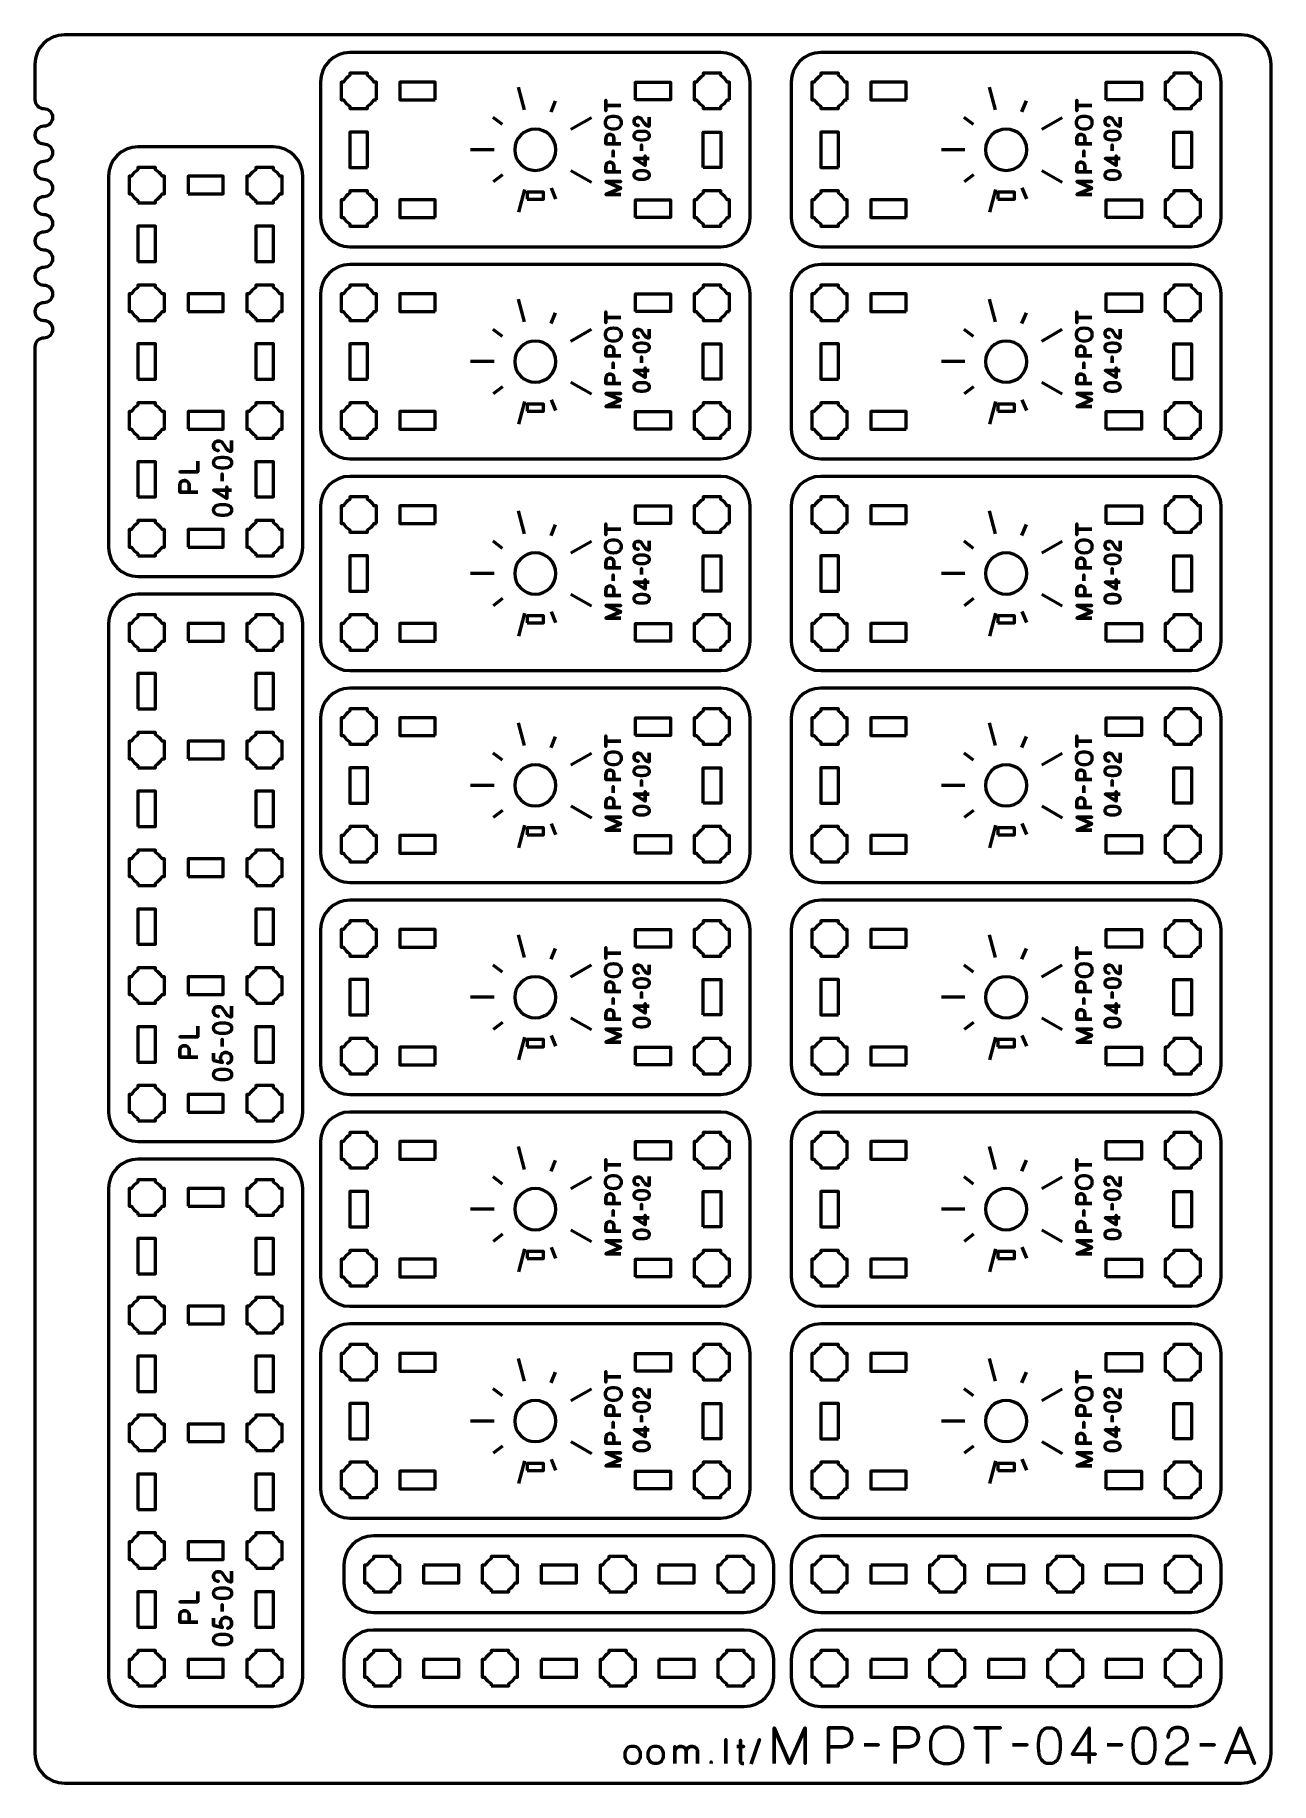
# Model space of a CAD drawing. Header units: centimetres. Extents: x -21 to 0, y -29.7 to 0.
import ezdxf

# ---------------------------------------------------------------- set-up
doc = ezdxf.new("R2010")
doc.units = ezdxf.units.CM
doc.header["$MEASUREMENT"] = 0
doc.layers.add('Layer 1', color=7, linetype='Continuous')

msp = doc.modelspace()

# ---------------------------------------------------------------- linework, layer by layer
at = {"layer": 'Layer 1', "color": 1, "lineweight": 53}
msp.add_open_spline([(-21.00003, -29.19995), (-21.00003, -29.19995), (-21.00003, -5.29992), (-21.00003, -5.29992), (-21.00003, -5.29992), (-21.00003, -5.21709), (-20.93286, -5.14992), (-20.85003, -5.14992), (-20.85003, -5.14992), (-20.7672, -5.14992), (-20.70003, -5.08275), (-20.70003, -4.99992), (-20.70003, -4.99992), (-20.70003, -4.91709), (-20.7672, -4.84992), (-20.85003, -4.84992), (-20.85003, -4.84992), (-20.93286, -4.84992), (-21.00003, -4.78275), (-21.00003, -4.69992), (-21.00003, -4.69992), (-21.00003, -4.61709), (-20.93286, -4.54992), (-20.85003, -4.54992), (-20.85003, -4.54992), (-20.7672, -4.54992), (-20.70003, -4.48275), (-20.70003, -4.39992), (-20.70003, -4.39992), (-20.70003, -4.31709), (-20.7672, -4.24992), (-20.85003, -4.24992), (-20.85003, -4.24992), (-20.93286, -4.24992), (-21.00003, -4.18275), (-21.00003, -4.09992), (-21.00003, -4.09992), (-21.00003, -4.01709), (-20.93286, -3.94992), (-20.85003, -3.94992), (-20.85003, -3.94992), (-20.7672, -3.94992), (-20.70003, -3.88275), (-20.70003, -3.79992), (-20.70003, -3.79992), (-20.70003, -3.71709), (-20.7672, -3.64992), (-20.85003, -3.64992), (-20.85003, -3.64992), (-20.93286, -3.64992), (-21.00003, -3.58275), (-21.00003, -3.49992), (-21.00003, -3.49992), (-21.00003, -3.41709), (-20.93286, -3.34992), (-20.85003, -3.34992), (-20.85003, -3.34992), (-20.7672, -3.34992), (-20.70003, -3.28275), (-20.70003, -3.19992), (-20.70003, -3.19992), (-20.70003, -3.11709), (-20.7672, -3.04992), (-20.85003, -3.04992), (-20.85003, -3.04992), (-20.93286, -3.04992), (-21.00003, -2.98275), (-21.00003, -2.89992), (-21.00003, -2.89992), (-21.00003, -2.81709), (-20.93286, -2.74992), (-20.85003, -2.74992), (-20.85003, -2.74992), (-20.7672, -2.74992), (-20.70003, -2.68275), (-20.70003, -2.59992), (-20.70003, -2.59992), (-20.70003, -2.51709), (-20.7672, -2.44992), (-20.85003, -2.44992), (-20.85003, -2.44992), (-20.93286, -2.44992), (-21.00003, -2.38275), (-21.00003, -2.29992), (-21.00003, -2.29992), (-21.00003, -2.21709), (-20.93286, -2.14992), (-20.85003, -2.14992), (-20.85003, -2.14992), (-20.7672, -2.14992), (-20.70003, -2.08275), (-20.70003, -1.99992), (-20.70003, -1.99992), (-20.70003, -1.91709), (-20.7672, -1.84992), (-20.85003, -1.84992), (-20.85003, -1.84992), (-20.93286, -1.84992), (-21.00003, -1.78275), (-21.00003, -1.69992), (-21.00003, -1.69992), (-21.00003, -1.61709), (-20.93286, -1.54992), (-20.85003, -1.54992), (-20.85003, -1.54992), (-20.7672, -1.54992), (-20.70003, -1.48275), (-20.70003, -1.39992), (-20.70003, -1.39992), (-20.70003, -1.31709), (-20.7672, -1.24992), (-20.85003, -1.24992), (-20.85003, -1.24992), (-20.93286, -1.24992), (-21.00003, -1.18275), (-21.00003, -1.09992), (-21.00003, -1.09992), (-21.00003, -1.09992), (-21.00003, -0.49992), (-21.00003, -0.49992), (-21.00003, -0.49992), (-21.00003, -0.22295), (-20.77694, 0.00004), (-20.49994, 0.00004), (-20.49994, 0.00004), (-20.49994, 0.00004), (-0.50008, 0.00004), (-0.50008, 0.00004), (-0.50008, 0.00004), (-0.22294, 0.00004), (0.00002, -0.22295), (0.00002, -0.49992), (0.00002, -0.49992), (0.00002, -0.49992), (0.00002, -29.19995), (0.00002, -29.19995), (0.00002, -29.19995), (0.00002, -29.47695), (-0.22294, -29.70004), (-0.50008, -29.70004), (-0.50008, -29.70004), (-0.50008, -29.70004), (-20.49994, -29.70004), (-20.49994, -29.70004), (-20.49994, -29.70004), (-20.77694, -29.70004), (-21.00003, -29.47695), (-21.00003, -29.19995)], degree=3, knots=[0, 0, 0, 0, 0.02702703, 0.02702703, 0.02702703, 0.02702703, 0.05405405, 0.05405405, 0.05405405, 0.05405405, 0.08108108, 0.08108108, 0.08108108, 0.08108108, 0.10810811, 0.10810811, 0.10810811, 0.10810811, 0.13513514, 0.13513514, 0.13513514, 0.13513514, 0.16216216, 0.16216216, 0.16216216, 0.16216216, 0.18918919, 0.18918919, 0.18918919, 0.18918919, 0.21621622, 0.21621622, 0.21621622, 0.21621622, 0.24324324, 0.24324324, 0.24324324, 0.24324324, 0.27027027, 0.27027027, 0.27027027, 0.27027027, 0.2972973, 0.2972973, 0.2972973, 0.2972973, 0.32432432, 0.32432432, 0.32432432, 0.32432432, 0.35135135, 0.35135135, 0.35135135, 0.35135135, 0.37837838, 0.37837838, 0.37837838, 0.37837838, 0.40540541, 0.40540541, 0.40540541, 0.40540541, 0.43243243, 0.43243243, 0.43243243, 0.43243243, 0.45945946, 0.45945946, 0.45945946, 0.45945946, 0.48648649, 0.48648649, 0.48648649, 0.48648649, 0.51351351, 0.51351351, 0.51351351, 0.51351351, 0.54054054, 0.54054054, 0.54054054, 0.54054054, 0.56756757, 0.56756757, 0.56756757, 0.56756757, 0.59459459, 0.59459459, 0.59459459, 0.59459459, 0.62162162, 0.62162162, 0.62162162, 0.62162162, 0.64864865, 0.64864865, 0.64864865, 0.64864865, 0.67567568, 0.67567568, 0.67567568, 0.67567568, 0.7027027, 0.7027027, 0.7027027, 0.7027027, 0.72972973, 0.72972973, 0.72972973, 0.72972973, 0.75675676, 0.75675676, 0.75675676, 0.75675676, 0.78378378, 0.78378378, 0.78378378, 0.78378378, 0.81081081, 0.81081081, 0.81081081, 0.81081081, 0.83783784, 0.83783784, 0.83783784, 0.83783784, 0.86486486, 0.86486486, 0.86486486, 0.86486486, 0.89189189, 0.89189189, 0.89189189, 0.89189189, 0.91891892, 0.91891892, 0.91891892, 0.91891892, 0.94594595, 0.94594595, 0.94594595, 0.94594595, 0.97297297, 0.97297297, 0.97297297, 0.97297297, 1, 1, 1, 1], dxfattribs=at)
at = {"layer": 'Layer 1', "color": 3, "lineweight": 53}
for points in [[(-9.35005, -3.59998), (-9.35005, -3.59998), (-15.64991, -3.59998), (-15.64991, -3.59998), (-15.64991, -3.59998), (-15.92704, -3.59998), (-16.15, -3.37688), (-16.15, -3.09988), (-16.15, -3.09988), (-16.15, -3.09988), (-16.15, -0.79996), (-16.15, -0.79996), (-16.15, -0.79996), (-16.15, -0.52295), (-15.92704, -0.3), (-15.64991, -0.3), (-15.64991, -0.3), (-15.64991, -0.3), (-9.35005, -0.3), (-9.35005, -0.3), (-9.35005, -0.3), (-9.07306, -0.3), (-8.84997, -0.52295), (-8.84997, -0.79996), (-8.84997, -0.79996), (-8.84997, -0.79996), (-8.84997, -3.09988), (-8.84997, -3.09988), (-8.84997, -3.09988), (-8.84997, -3.37688), (-9.07306, -3.59998), (-9.35005, -3.59998)], [(-1.35005, -3.59998), (-1.35005, -3.59998), (-7.64991, -3.59998), (-7.64991, -3.59998), (-7.64991, -3.59998), (-7.92704, -3.59998), (-8.15, -3.37688), (-8.15, -3.09988), (-8.15, -3.09988), (-8.15, -3.09988), (-8.15, -0.79996), (-8.15, -0.79996), (-8.15, -0.79996), (-8.15, -0.52295), (-7.92704, -0.3), (-7.64991, -0.3), (-7.64991, -0.3), (-7.64991, -0.3), (-1.35005, -0.3), (-1.35005, -0.3), (-1.35005, -0.3), (-1.07306, -0.3), (-0.84997, -0.52295), (-0.84997, -0.79996), (-0.84997, -0.79996), (-0.84997, -0.79996), (-0.84997, -3.09988), (-0.84997, -3.09988), (-0.84997, -3.09988), (-0.84997, -3.37688), (-1.07306, -3.59998), (-1.35005, -3.59998)], [(-16.94993, -9.2), (-16.94993, -9.2), (-19.24993, -9.2), (-19.24993, -9.2), (-19.24993, -9.2), (-19.52602, -9.2), (-19.74993, -8.97609), (-19.74993, -8.7), (-19.74993, -8.7), (-19.74993, -8.7), (-19.74993, -2.4), (-19.74993, -2.4), (-19.74993, -2.4), (-19.74993, -2.12391), (-19.52602, -1.9), (-19.24993, -1.9), (-19.24993, -1.9), (-19.24993, -1.9), (-16.94993, -1.9), (-16.94993, -1.9), (-16.94993, -1.9), (-16.67384, -1.9), (-16.44993, -2.12391), (-16.44993, -2.4), (-16.44993, -2.4), (-16.44993, -2.4), (-16.44993, -8.7), (-16.44993, -8.7), (-16.44993, -8.7), (-16.44993, -8.97609), (-16.67384, -9.2), (-16.94993, -9.2)], [(-9.35005, -7.19998), (-9.35005, -7.19998), (-15.64991, -7.19998), (-15.64991, -7.19998), (-15.64991, -7.19998), (-15.92704, -7.19998), (-16.15, -6.97688), (-16.15, -6.69988), (-16.15, -6.69988), (-16.15, -6.69988), (-16.15, -4.39996), (-16.15, -4.39996), (-16.15, -4.39996), (-16.15, -4.12295), (-15.92704, -3.9), (-15.64991, -3.9), (-15.64991, -3.9), (-15.64991, -3.9), (-9.35005, -3.9), (-9.35005, -3.9), (-9.35005, -3.9), (-9.07306, -3.9), (-8.84997, -4.12295), (-8.84997, -4.39996), (-8.84997, -4.39996), (-8.84997, -4.39996), (-8.84997, -6.69988), (-8.84997, -6.69988), (-8.84997, -6.69988), (-8.84997, -6.97688), (-9.07306, -7.19998), (-9.35005, -7.19998)], [(-1.35005, -7.19998), (-1.35005, -7.19998), (-7.64991, -7.19998), (-7.64991, -7.19998), (-7.64991, -7.19998), (-7.92704, -7.19998), (-8.15, -6.97688), (-8.15, -6.69988), (-8.15, -6.69988), (-8.15, -6.69988), (-8.15, -4.39996), (-8.15, -4.39996), (-8.15, -4.39996), (-8.15, -4.12295), (-7.92704, -3.9), (-7.64991, -3.9), (-7.64991, -3.9), (-7.64991, -3.9), (-1.35005, -3.9), (-1.35005, -3.9), (-1.35005, -3.9), (-1.07306, -3.9), (-0.84997, -4.12295), (-0.84997, -4.39996), (-0.84997, -4.39996), (-0.84997, -4.39996), (-0.84997, -6.69988), (-0.84997, -6.69988), (-0.84997, -6.69988), (-0.84997, -6.97688), (-1.07306, -7.19998), (-1.35005, -7.19998)], [(-9.35005, -10.79998), (-9.35005, -10.79998), (-15.64991, -10.79998), (-15.64991, -10.79998), (-15.64991, -10.79998), (-15.92704, -10.79998), (-16.15, -10.57688), (-16.15, -10.29988), (-16.15, -10.29988), (-16.15, -10.29988), (-16.15, -7.99996), (-16.15, -7.99996), (-16.15, -7.99996), (-16.15, -7.72295), (-15.92704, -7.5), (-15.64991, -7.5), (-15.64991, -7.5), (-15.64991, -7.5), (-9.35005, -7.5), (-9.35005, -7.5), (-9.35005, -7.5), (-9.07306, -7.5), (-8.84997, -7.72295), (-8.84997, -7.99996), (-8.84997, -7.99996), (-8.84997, -7.99996), (-8.84997, -10.29988), (-8.84997, -10.29988), (-8.84997, -10.29988), (-8.84997, -10.57688), (-9.07306, -10.79998), (-9.35005, -10.79998)], [(-1.35005, -10.79998), (-1.35005, -10.79998), (-7.64991, -10.79998), (-7.64991, -10.79998), (-7.64991, -10.79998), (-7.92704, -10.79998), (-8.15, -10.57688), (-8.15, -10.29988), (-8.15, -10.29988), (-8.15, -10.29988), (-8.15, -7.99996), (-8.15, -7.99996), (-8.15, -7.99996), (-8.15, -7.72295), (-7.92704, -7.5), (-7.64991, -7.5), (-7.64991, -7.5), (-7.64991, -7.5), (-1.35005, -7.5), (-1.35005, -7.5), (-1.35005, -7.5), (-1.07306, -7.5), (-0.84997, -7.72295), (-0.84997, -7.99996), (-0.84997, -7.99996), (-0.84997, -7.99996), (-0.84997, -10.29988), (-0.84997, -10.29988), (-0.84997, -10.29988), (-0.84997, -10.57688), (-1.07306, -10.79998), (-1.35005, -10.79998)], [(-16.94993, -18.8), (-16.94993, -18.8), (-19.24993, -18.8), (-19.24993, -18.8), (-19.24993, -18.8), (-19.52602, -18.8), (-19.74993, -18.57609), (-19.74993, -18.3), (-19.74993, -18.3), (-19.74993, -18.3), (-19.74993, -10), (-19.74993, -10), (-19.74993, -10), (-19.74993, -9.72391), (-19.52602, -9.5), (-19.24993, -9.5), (-19.24993, -9.5), (-19.24993, -9.5), (-16.94993, -9.5), (-16.94993, -9.5), (-16.94993, -9.5), (-16.67384, -9.5), (-16.44993, -9.72391), (-16.44993, -10), (-16.44993, -10), (-16.44993, -10), (-16.44993, -18.3), (-16.44993, -18.3), (-16.44993, -18.3), (-16.44993, -18.57609), (-16.67384, -18.8), (-16.94993, -18.8)], [(-9.35005, -14.39998), (-9.35005, -14.39998), (-15.64991, -14.39998), (-15.64991, -14.39998), (-15.64991, -14.39998), (-15.92704, -14.39998), (-16.15, -14.17688), (-16.15, -13.89988), (-16.15, -13.89988), (-16.15, -13.89988), (-16.15, -11.59996), (-16.15, -11.59996), (-16.15, -11.59996), (-16.15, -11.32295), (-15.92704, -11.1), (-15.64991, -11.1), (-15.64991, -11.1), (-15.64991, -11.1), (-9.35005, -11.1), (-9.35005, -11.1), (-9.35005, -11.1), (-9.07306, -11.1), (-8.84997, -11.32295), (-8.84997, -11.59996), (-8.84997, -11.59996), (-8.84997, -11.59996), (-8.84997, -13.89988), (-8.84997, -13.89988), (-8.84997, -13.89988), (-8.84997, -14.17688), (-9.07306, -14.39998), (-9.35005, -14.39998)], [(-1.35005, -14.39998), (-1.35005, -14.39998), (-7.64991, -14.39998), (-7.64991, -14.39998), (-7.64991, -14.39998), (-7.92704, -14.39998), (-8.15, -14.17688), (-8.15, -13.89988), (-8.15, -13.89988), (-8.15, -13.89988), (-8.15, -11.59996), (-8.15, -11.59996), (-8.15, -11.59996), (-8.15, -11.32295), (-7.92704, -11.1), (-7.64991, -11.1), (-7.64991, -11.1), (-7.64991, -11.1), (-1.35005, -11.1), (-1.35005, -11.1), (-1.35005, -11.1), (-1.07306, -11.1), (-0.84997, -11.32295), (-0.84997, -11.59996), (-0.84997, -11.59996), (-0.84997, -11.59996), (-0.84997, -13.89988), (-0.84997, -13.89988), (-0.84997, -13.89988), (-0.84997, -14.17688), (-1.07306, -14.39998), (-1.35005, -14.39998)], [(-9.35005, -17.99998), (-9.35005, -17.99998), (-15.64991, -17.99998), (-15.64991, -17.99998), (-15.64991, -17.99998), (-15.92704, -17.99998), (-16.15, -17.77688), (-16.15, -17.49988), (-16.15, -17.49988), (-16.15, -17.49988), (-16.15, -15.19996), (-16.15, -15.19996), (-16.15, -15.19996), (-16.15, -14.92295), (-15.92704, -14.7), (-15.64991, -14.7), (-15.64991, -14.7), (-15.64991, -14.7), (-9.35005, -14.7), (-9.35005, -14.7), (-9.35005, -14.7), (-9.07306, -14.7), (-8.84997, -14.92295), (-8.84997, -15.19996), (-8.84997, -15.19996), (-8.84997, -15.19996), (-8.84997, -17.49988), (-8.84997, -17.49988), (-8.84997, -17.49988), (-8.84997, -17.77688), (-9.07306, -17.99998), (-9.35005, -17.99998)], [(-1.35005, -17.99998), (-1.35005, -17.99998), (-7.64991, -17.99998), (-7.64991, -17.99998), (-7.64991, -17.99998), (-7.92704, -17.99998), (-8.15, -17.77688), (-8.15, -17.49988), (-8.15, -17.49988), (-8.15, -17.49988), (-8.15, -15.19996), (-8.15, -15.19996), (-8.15, -15.19996), (-8.15, -14.92295), (-7.92704, -14.7), (-7.64991, -14.7), (-7.64991, -14.7), (-7.64991, -14.7), (-1.35005, -14.7), (-1.35005, -14.7), (-1.35005, -14.7), (-1.07306, -14.7), (-0.84997, -14.92295), (-0.84997, -15.19996), (-0.84997, -15.19996), (-0.84997, -15.19996), (-0.84997, -17.49988), (-0.84997, -17.49988), (-0.84997, -17.49988), (-0.84997, -17.77688), (-1.07306, -17.99998), (-1.35005, -17.99998)], [(-9.35005, -21.59998), (-9.35005, -21.59998), (-15.64991, -21.59998), (-15.64991, -21.59998), (-15.64991, -21.59998), (-15.92704, -21.59998), (-16.15, -21.37688), (-16.15, -21.09988), (-16.15, -21.09988), (-16.15, -21.09988), (-16.15, -18.79996), (-16.15, -18.79996), (-16.15, -18.79996), (-16.15, -18.52295), (-15.92704, -18.3), (-15.64991, -18.3), (-15.64991, -18.3), (-15.64991, -18.3), (-9.35005, -18.3), (-9.35005, -18.3), (-9.35005, -18.3), (-9.07306, -18.3), (-8.84997, -18.52295), (-8.84997, -18.79996), (-8.84997, -18.79996), (-8.84997, -18.79996), (-8.84997, -21.09988), (-8.84997, -21.09988), (-8.84997, -21.09988), (-8.84997, -21.37688), (-9.07306, -21.59998), (-9.35005, -21.59998)], [(-1.35005, -21.59998), (-1.35005, -21.59998), (-7.64991, -21.59998), (-7.64991, -21.59998), (-7.64991, -21.59998), (-7.92704, -21.59998), (-8.15, -21.37688), (-8.15, -21.09988), (-8.15, -21.09988), (-8.15, -21.09988), (-8.15, -18.79996), (-8.15, -18.79996), (-8.15, -18.79996), (-8.15, -18.52295), (-7.92704, -18.3), (-7.64991, -18.3), (-7.64991, -18.3), (-7.64991, -18.3), (-1.35005, -18.3), (-1.35005, -18.3), (-1.35005, -18.3), (-1.07306, -18.3), (-0.84997, -18.52295), (-0.84997, -18.79996), (-0.84997, -18.79996), (-0.84997, -18.79996), (-0.84997, -21.09988), (-0.84997, -21.09988), (-0.84997, -21.09988), (-0.84997, -21.37688), (-1.07306, -21.59998), (-1.35005, -21.59998)], [(-16.94993, -28.4), (-16.94993, -28.4), (-19.24993, -28.4), (-19.24993, -28.4), (-19.24993, -28.4), (-19.52602, -28.4), (-19.74993, -28.17609), (-19.74993, -27.9), (-19.74993, -27.9), (-19.74993, -27.9), (-19.74993, -19.6), (-19.74993, -19.6), (-19.74993, -19.6), (-19.74993, -19.32391), (-19.52602, -19.1), (-19.24993, -19.1), (-19.24993, -19.1), (-19.24993, -19.1), (-16.94993, -19.1), (-16.94993, -19.1), (-16.94993, -19.1), (-16.67384, -19.1), (-16.44993, -19.32391), (-16.44993, -19.6), (-16.44993, -19.6), (-16.44993, -19.6), (-16.44993, -27.9), (-16.44993, -27.9), (-16.44993, -27.9), (-16.44993, -28.17609), (-16.67384, -28.4), (-16.94993, -28.4)], [(-9.35005, -25.19998), (-9.35005, -25.19998), (-15.64991, -25.19998), (-15.64991, -25.19998), (-15.64991, -25.19998), (-15.92704, -25.19998), (-16.15, -24.97688), (-16.15, -24.69988), (-16.15, -24.69988), (-16.15, -24.69988), (-16.15, -22.39996), (-16.15, -22.39996), (-16.15, -22.39996), (-16.15, -22.12295), (-15.92704, -21.9), (-15.64991, -21.9), (-15.64991, -21.9), (-15.64991, -21.9), (-9.35005, -21.9), (-9.35005, -21.9), (-9.35005, -21.9), (-9.07306, -21.9), (-8.84997, -22.12295), (-8.84997, -22.39996), (-8.84997, -22.39996), (-8.84997, -22.39996), (-8.84997, -24.69988), (-8.84997, -24.69988), (-8.84997, -24.69988), (-8.84997, -24.97688), (-9.07306, -25.19998), (-9.35005, -25.19998)], [(-1.35005, -25.19998), (-1.35005, -25.19998), (-7.64991, -25.19998), (-7.64991, -25.19998), (-7.64991, -25.19998), (-7.92704, -25.19998), (-8.15, -24.97688), (-8.15, -24.69988), (-8.15, -24.69988), (-8.15, -24.69988), (-8.15, -22.39996), (-8.15, -22.39996), (-8.15, -22.39996), (-8.15, -22.12295), (-7.92704, -21.9), (-7.64991, -21.9), (-7.64991, -21.9), (-7.64991, -21.9), (-1.35005, -21.9), (-1.35005, -21.9), (-1.35005, -21.9), (-1.07306, -21.9), (-0.84997, -22.12295), (-0.84997, -22.39996), (-0.84997, -22.39996), (-0.84997, -22.39996), (-0.84997, -24.69988), (-0.84997, -24.69988), (-0.84997, -24.69988), (-0.84997, -24.97688), (-1.07306, -25.19998), (-1.35005, -25.19998)], [(-15.24987, -25.49998), (-15.24987, -25.49998), (-8.9499, -25.49998), (-8.9499, -25.49998), (-8.9499, -25.49998), (-8.67293, -25.49998), (-8.44994, -25.72307), (-8.44994, -26.00007), (-8.44994, -26.00007), (-8.44994, -26.00007), (-8.44994, -26.30008), (-8.44994, -26.30008), (-8.44994, -26.30008), (-8.44994, -26.57704), (-8.67293, -26.8), (-8.9499, -26.8), (-8.9499, -26.8), (-8.9499, -26.8), (-15.24987, -26.8), (-15.24987, -26.8), (-15.24987, -26.8), (-15.52687, -26.8), (-15.74996, -26.57704), (-15.74996, -26.30008), (-15.74996, -26.30008), (-15.74996, -26.30008), (-15.74996, -26.00007), (-15.74996, -26.00007), (-15.74996, -26.00007), (-15.74996, -25.72307), (-15.52687, -25.49998), (-15.24987, -25.49998)], [(-7.64987, -25.49998), (-7.64987, -25.49998), (-1.3499, -25.49998), (-1.3499, -25.49998), (-1.3499, -25.49998), (-1.07293, -25.49998), (-0.84994, -25.72307), (-0.84994, -26.00007), (-0.84994, -26.00007), (-0.84994, -26.00007), (-0.84994, -26.30008), (-0.84994, -26.30008), (-0.84994, -26.30008), (-0.84994, -26.57704), (-1.07293, -26.8), (-1.3499, -26.8), (-1.3499, -26.8), (-1.3499, -26.8), (-7.64987, -26.8), (-7.64987, -26.8), (-7.64987, -26.8), (-7.92687, -26.8), (-8.14996, -26.57704), (-8.14996, -26.30008), (-8.14996, -26.30008), (-8.14996, -26.30008), (-8.14996, -26.00007), (-8.14996, -26.00007), (-8.14996, -26.00007), (-8.14996, -25.72307), (-7.92687, -25.49998), (-7.64987, -25.49998)], [(-15.24987, -27.09998), (-15.24987, -27.09998), (-8.9499, -27.09998), (-8.9499, -27.09998), (-8.9499, -27.09998), (-8.67293, -27.09998), (-8.44994, -27.32307), (-8.44994, -27.60007), (-8.44994, -27.60007), (-8.44994, -27.60007), (-8.44994, -27.90008), (-8.44994, -27.90008), (-8.44994, -27.90008), (-8.44994, -28.17704), (-8.67293, -28.4), (-8.9499, -28.4), (-8.9499, -28.4), (-8.9499, -28.4), (-15.24987, -28.4), (-15.24987, -28.4), (-15.24987, -28.4), (-15.52687, -28.4), (-15.74996, -28.17704), (-15.74996, -27.90008), (-15.74996, -27.90008), (-15.74996, -27.90008), (-15.74996, -27.60007), (-15.74996, -27.60007), (-15.74996, -27.60007), (-15.74996, -27.32307), (-15.52687, -27.09998), (-15.24987, -27.09998)], [(-7.64987, -27.09998), (-7.64987, -27.09998), (-1.3499, -27.09998), (-1.3499, -27.09998), (-1.3499, -27.09998), (-1.07293, -27.09998), (-0.84994, -27.32307), (-0.84994, -27.60007), (-0.84994, -27.60007), (-0.84994, -27.60007), (-0.84994, -27.90008), (-0.84994, -27.90008), (-0.84994, -27.90008), (-0.84994, -28.17704), (-1.07293, -28.4), (-1.3499, -28.4), (-1.3499, -28.4), (-1.3499, -28.4), (-7.64987, -28.4), (-7.64987, -28.4), (-7.64987, -28.4), (-7.92687, -28.4), (-8.14996, -28.17704), (-8.14996, -27.90008), (-8.14996, -27.90008), (-8.14996, -27.90008), (-8.14996, -27.60007), (-8.14996, -27.60007), (-8.14996, -27.60007), (-8.14996, -27.32307), (-7.92687, -27.09998), (-7.64987, -27.09998)]]:
    msp.add_open_spline(points, degree=3, knots=[0, 0, 0, 0, 0.125, 0.125, 0.125, 0.125, 0.25, 0.25, 0.25, 0.25, 0.375, 0.375, 0.375, 0.375, 0.5, 0.5, 0.5, 0.5, 0.625, 0.625, 0.625, 0.625, 0.75, 0.75, 0.75, 0.75, 0.875, 0.875, 0.875, 0.875, 1, 1, 1, 1], dxfattribs=at)
at = {"layer": 'Layer 1', "lineweight": 53}
for points, knots in [([(-15.19997, -1.10007), (-15.19997, -1.10007), (-15.24008, -1.10007), (-15.24008, -1.10007), (-15.24008, -1.10007), (-15.2664, -1.14555), (-15.30443, -1.18358), (-15.3499, -1.20989), (-15.3499, -1.20989), (-15.3499, -1.20989), (-15.3499, -1.25), (-15.3499, -1.25), (-15.3499, -1.25), (-15.3499, -1.25), (-15.49997, -1.25), (-15.49997, -1.25), (-15.49997, -1.25), (-15.49997, -1.25), (-15.6499, -1.25), (-15.6499, -1.25), (-15.6499, -1.25), (-15.6499, -1.25), (-15.6499, -1.20989), (-15.6499, -1.20989), (-15.6499, -1.20989), (-15.69552, -1.18358), (-15.73344, -1.14555), (-15.75976, -1.10007), (-15.75976, -1.10007), (-15.75976, -1.10007), (-15.79998, -1.10007), (-15.79998, -1.10007), (-15.79998, -1.10007), (-15.79998, -1.10007), (-15.79998, -0.95), (-15.79998, -0.95), (-15.79998, -0.95), (-15.79998, -0.95), (-15.79998, -0.80007), (-15.79998, -0.80007), (-15.79998, -0.80007), (-15.79998, -0.80007), (-15.75976, -0.80007), (-15.75976, -0.80007), (-15.75976, -0.80007), (-15.73344, -0.7546), (-15.69552, -0.71657), (-15.6499, -0.69025), (-15.6499, -0.69025), (-15.6499, -0.69025), (-15.6499, -0.65), (-15.6499, -0.65), (-15.6499, -0.65), (-15.6499, -0.65), (-15.49997, -0.65), (-15.49997, -0.65), (-15.49997, -0.65), (-15.49997, -0.65), (-15.3499, -0.65), (-15.3499, -0.65), (-15.3499, -0.65), (-15.3499, -0.65), (-15.3499, -0.69025), (-15.3499, -0.69025), (-15.3499, -0.69025), (-15.30443, -0.71657), (-15.2664, -0.7546), (-15.24008, -0.80007), (-15.24008, -0.80007), (-15.24008, -0.80007), (-15.19997, -0.80007), (-15.19997, -0.80007), (-15.19997, -0.80007), (-15.19997, -0.80007), (-15.19997, -0.95), (-15.19997, -0.95), (-15.19997, -0.95), (-15.19997, -0.95), (-15.19997, -1.10007), (-15.19997, -1.10007)], [0, 0, 0, 0, 0.05, 0.05, 0.05, 0.05, 0.1, 0.1, 0.1, 0.1, 0.15, 0.15, 0.15, 0.15, 0.2, 0.2, 0.2, 0.2, 0.25, 0.25, 0.25, 0.25, 0.3, 0.3, 0.3, 0.3, 0.35, 0.35, 0.35, 0.35, 0.4, 0.4, 0.4, 0.4, 0.45, 0.45, 0.45, 0.45, 0.5, 0.5, 0.5, 0.5, 0.55, 0.55, 0.55, 0.55, 0.6, 0.6, 0.6, 0.6, 0.65, 0.65, 0.65, 0.65, 0.7, 0.7, 0.7, 0.7, 0.75, 0.75, 0.75, 0.75, 0.8, 0.8, 0.8, 0.8, 0.85, 0.85, 0.85, 0.85, 0.9, 0.9, 0.9, 0.9, 0.95, 0.95, 0.95, 0.95, 1, 1, 1, 1]), ([(-14.19996, -1.09996), (-14.19996, -1.09996), (-14.79996, -1.09996), (-14.79996, -1.09996), (-14.79996, -1.09996), (-14.79996, -1.09996), (-14.79996, -0.79996), (-14.79996, -0.79996), (-14.79996, -0.79996), (-14.79996, -0.79996), (-14.19996, -0.79996), (-14.19996, -0.79996), (-14.19996, -0.79996), (-14.19996, -0.79996), (-14.19996, -1.09996), (-14.19996, -1.09996)], [0, 0, 0, 0, 0.25, 0.25, 0.25, 0.25, 0.5, 0.5, 0.5, 0.5, 0.75, 0.75, 0.75, 0.75, 1, 1, 1, 1]), ([(-10.79999, -1.10004), (-10.79999, -1.10004), (-10.19999, -1.10004), (-10.19999, -1.10004), (-10.19999, -1.10004), (-10.19999, -1.10004), (-10.19999, -0.80004), (-10.19999, -0.80004), (-10.19999, -0.80004), (-10.19999, -0.80004), (-10.79999, -0.80004), (-10.79999, -0.80004), (-10.79999, -0.80004), (-10.79999, -0.80004), (-10.79999, -1.10004), (-10.79999, -1.10004)], [0, 0, 0, 0, 0.25, 0.25, 0.25, 0.25, 0.5, 0.5, 0.5, 0.5, 0.75, 0.75, 0.75, 0.75, 1, 1, 1, 1]), ([(-9.19997, -1.10007), (-9.19997, -1.10007), (-9.24008, -1.10007), (-9.24008, -1.10007), (-9.24008, -1.10007), (-9.2664, -1.14555), (-9.30443, -1.18358), (-9.3499, -1.20989), (-9.3499, -1.20989), (-9.3499, -1.20989), (-9.3499, -1.25), (-9.3499, -1.25), (-9.3499, -1.25), (-9.3499, -1.25), (-9.49997, -1.25), (-9.49997, -1.25), (-9.49997, -1.25), (-9.49997, -1.25), (-9.6499, -1.25), (-9.6499, -1.25), (-9.6499, -1.25), (-9.6499, -1.25), (-9.6499, -1.20989), (-9.6499, -1.20989), (-9.6499, -1.20989), (-9.69552, -1.18358), (-9.73344, -1.14555), (-9.75976, -1.10007), (-9.75976, -1.10007), (-9.75976, -1.10007), (-9.79998, -1.10007), (-9.79998, -1.10007), (-9.79998, -1.10007), (-9.79998, -1.10007), (-9.79998, -0.95), (-9.79998, -0.95), (-9.79998, -0.95), (-9.79998, -0.95), (-9.79998, -0.80007), (-9.79998, -0.80007), (-9.79998, -0.80007), (-9.79998, -0.80007), (-9.75976, -0.80007), (-9.75976, -0.80007), (-9.75976, -0.80007), (-9.73344, -0.7546), (-9.69552, -0.71657), (-9.6499, -0.69025), (-9.6499, -0.69025), (-9.6499, -0.69025), (-9.6499, -0.65), (-9.6499, -0.65), (-9.6499, -0.65), (-9.6499, -0.65), (-9.49997, -0.65), (-9.49997, -0.65), (-9.49997, -0.65), (-9.49997, -0.65), (-9.3499, -0.65), (-9.3499, -0.65), (-9.3499, -0.65), (-9.3499, -0.65), (-9.3499, -0.69025), (-9.3499, -0.69025), (-9.3499, -0.69025), (-9.30443, -0.71657), (-9.2664, -0.7546), (-9.24008, -0.80007), (-9.24008, -0.80007), (-9.24008, -0.80007), (-9.19997, -0.80007), (-9.19997, -0.80007), (-9.19997, -0.80007), (-9.19997, -0.80007), (-9.19997, -0.95), (-9.19997, -0.95), (-9.19997, -0.95), (-9.19997, -0.95), (-9.19997, -1.10007), (-9.19997, -1.10007)], [0, 0, 0, 0, 0.05, 0.05, 0.05, 0.05, 0.1, 0.1, 0.1, 0.1, 0.15, 0.15, 0.15, 0.15, 0.2, 0.2, 0.2, 0.2, 0.25, 0.25, 0.25, 0.25, 0.3, 0.3, 0.3, 0.3, 0.35, 0.35, 0.35, 0.35, 0.4, 0.4, 0.4, 0.4, 0.45, 0.45, 0.45, 0.45, 0.5, 0.5, 0.5, 0.5, 0.55, 0.55, 0.55, 0.55, 0.6, 0.6, 0.6, 0.6, 0.65, 0.65, 0.65, 0.65, 0.7, 0.7, 0.7, 0.7, 0.75, 0.75, 0.75, 0.75, 0.8, 0.8, 0.8, 0.8, 0.85, 0.85, 0.85, 0.85, 0.9, 0.9, 0.9, 0.9, 0.95, 0.95, 0.95, 0.95, 1, 1, 1, 1]), ([(-7.19997, -1.10007), (-7.19997, -1.10007), (-7.24008, -1.10007), (-7.24008, -1.10007), (-7.24008, -1.10007), (-7.2664, -1.14555), (-7.30443, -1.18358), (-7.3499, -1.20989), (-7.3499, -1.20989), (-7.3499, -1.20989), (-7.3499, -1.25), (-7.3499, -1.25), (-7.3499, -1.25), (-7.3499, -1.25), (-7.49997, -1.25), (-7.49997, -1.25), (-7.49997, -1.25), (-7.49997, -1.25), (-7.6499, -1.25), (-7.6499, -1.25), (-7.6499, -1.25), (-7.6499, -1.25), (-7.6499, -1.20989), (-7.6499, -1.20989), (-7.6499, -1.20989), (-7.69552, -1.18358), (-7.73344, -1.14555), (-7.75976, -1.10007), (-7.75976, -1.10007), (-7.75976, -1.10007), (-7.79998, -1.10007), (-7.79998, -1.10007), (-7.79998, -1.10007), (-7.79998, -1.10007), (-7.79998, -0.95), (-7.79998, -0.95), (-7.79998, -0.95), (-7.79998, -0.95), (-7.79998, -0.80007), (-7.79998, -0.80007), (-7.79998, -0.80007), (-7.79998, -0.80007), (-7.75976, -0.80007), (-7.75976, -0.80007), (-7.75976, -0.80007), (-7.73344, -0.7546), (-7.69552, -0.71657), (-7.6499, -0.69025), (-7.6499, -0.69025), (-7.6499, -0.69025), (-7.6499, -0.65), (-7.6499, -0.65), (-7.6499, -0.65), (-7.6499, -0.65), (-7.49997, -0.65), (-7.49997, -0.65), (-7.49997, -0.65), (-7.49997, -0.65), (-7.3499, -0.65), (-7.3499, -0.65), (-7.3499, -0.65), (-7.3499, -0.65), (-7.3499, -0.69025), (-7.3499, -0.69025), (-7.3499, -0.69025), (-7.30443, -0.71657), (-7.2664, -0.7546), (-7.24008, -0.80007), (-7.24008, -0.80007), (-7.24008, -0.80007), (-7.19997, -0.80007), (-7.19997, -0.80007), (-7.19997, -0.80007), (-7.19997, -0.80007), (-7.19997, -0.95), (-7.19997, -0.95), (-7.19997, -0.95), (-7.19997, -0.95), (-7.19997, -1.10007), (-7.19997, -1.10007)], [0, 0, 0, 0, 0.05, 0.05, 0.05, 0.05, 0.1, 0.1, 0.1, 0.1, 0.15, 0.15, 0.15, 0.15, 0.2, 0.2, 0.2, 0.2, 0.25, 0.25, 0.25, 0.25, 0.3, 0.3, 0.3, 0.3, 0.35, 0.35, 0.35, 0.35, 0.4, 0.4, 0.4, 0.4, 0.45, 0.45, 0.45, 0.45, 0.5, 0.5, 0.5, 0.5, 0.55, 0.55, 0.55, 0.55, 0.6, 0.6, 0.6, 0.6, 0.65, 0.65, 0.65, 0.65, 0.7, 0.7, 0.7, 0.7, 0.75, 0.75, 0.75, 0.75, 0.8, 0.8, 0.8, 0.8, 0.85, 0.85, 0.85, 0.85, 0.9, 0.9, 0.9, 0.9, 0.95, 0.95, 0.95, 0.95, 1, 1, 1, 1]), ([(-6.19996, -1.09996), (-6.19996, -1.09996), (-6.79996, -1.09996), (-6.79996, -1.09996), (-6.79996, -1.09996), (-6.79996, -1.09996), (-6.79996, -0.79996), (-6.79996, -0.79996), (-6.79996, -0.79996), (-6.79996, -0.79996), (-6.19996, -0.79996), (-6.19996, -0.79996), (-6.19996, -0.79996), (-6.19996, -0.79996), (-6.19996, -1.09996), (-6.19996, -1.09996)], [0, 0, 0, 0, 0.25, 0.25, 0.25, 0.25, 0.5, 0.5, 0.5, 0.5, 0.75, 0.75, 0.75, 0.75, 1, 1, 1, 1]), ([(-2.79999, -1.10004), (-2.79999, -1.10004), (-2.19999, -1.10004), (-2.19999, -1.10004), (-2.19999, -1.10004), (-2.19999, -1.10004), (-2.19999, -0.80004), (-2.19999, -0.80004), (-2.19999, -0.80004), (-2.19999, -0.80004), (-2.79999, -0.80004), (-2.79999, -0.80004), (-2.79999, -0.80004), (-2.79999, -0.80004), (-2.79999, -1.10004), (-2.79999, -1.10004)], [0, 0, 0, 0, 0.25, 0.25, 0.25, 0.25, 0.5, 0.5, 0.5, 0.5, 0.75, 0.75, 0.75, 0.75, 1, 1, 1, 1]), ([(-1.19997, -1.10007), (-1.19997, -1.10007), (-1.24008, -1.10007), (-1.24008, -1.10007), (-1.24008, -1.10007), (-1.2664, -1.14555), (-1.30443, -1.18358), (-1.3499, -1.20989), (-1.3499, -1.20989), (-1.3499, -1.20989), (-1.3499, -1.25), (-1.3499, -1.25), (-1.3499, -1.25), (-1.3499, -1.25), (-1.49997, -1.25), (-1.49997, -1.25), (-1.49997, -1.25), (-1.49997, -1.25), (-1.6499, -1.25), (-1.6499, -1.25), (-1.6499, -1.25), (-1.6499, -1.25), (-1.6499, -1.20989), (-1.6499, -1.20989), (-1.6499, -1.20989), (-1.69552, -1.18358), (-1.73344, -1.14555), (-1.75976, -1.10007), (-1.75976, -1.10007), (-1.75976, -1.10007), (-1.79998, -1.10007), (-1.79998, -1.10007), (-1.79998, -1.10007), (-1.79998, -1.10007), (-1.79998, -0.95), (-1.79998, -0.95), (-1.79998, -0.95), (-1.79998, -0.95), (-1.79998, -0.80007), (-1.79998, -0.80007), (-1.79998, -0.80007), (-1.79998, -0.80007), (-1.75976, -0.80007), (-1.75976, -0.80007), (-1.75976, -0.80007), (-1.73344, -0.7546), (-1.69552, -0.71657), (-1.6499, -0.69025), (-1.6499, -0.69025), (-1.6499, -0.69025), (-1.6499, -0.65), (-1.6499, -0.65), (-1.6499, -0.65), (-1.6499, -0.65), (-1.49997, -0.65), (-1.49997, -0.65), (-1.49997, -0.65), (-1.49997, -0.65), (-1.3499, -0.65), (-1.3499, -0.65), (-1.3499, -0.65), (-1.3499, -0.65), (-1.3499, -0.69025), (-1.3499, -0.69025), (-1.3499, -0.69025), (-1.30443, -0.71657), (-1.2664, -0.7546), (-1.24008, -0.80007), (-1.24008, -0.80007), (-1.24008, -0.80007), (-1.19997, -0.80007), (-1.19997, -0.80007), (-1.19997, -0.80007), (-1.19997, -0.80007), (-1.19997, -0.95), (-1.19997, -0.95), (-1.19997, -0.95), (-1.19997, -0.95), (-1.19997, -1.10007), (-1.19997, -1.10007)], [0, 0, 0, 0, 0.05, 0.05, 0.05, 0.05, 0.1, 0.1, 0.1, 0.1, 0.15, 0.15, 0.15, 0.15, 0.2, 0.2, 0.2, 0.2, 0.25, 0.25, 0.25, 0.25, 0.3, 0.3, 0.3, 0.3, 0.35, 0.35, 0.35, 0.35, 0.4, 0.4, 0.4, 0.4, 0.45, 0.45, 0.45, 0.45, 0.5, 0.5, 0.5, 0.5, 0.55, 0.55, 0.55, 0.55, 0.6, 0.6, 0.6, 0.6, 0.65, 0.65, 0.65, 0.65, 0.7, 0.7, 0.7, 0.7, 0.75, 0.75, 0.75, 0.75, 0.8, 0.8, 0.8, 0.8, 0.85, 0.85, 0.85, 0.85, 0.9, 0.9, 0.9, 0.9, 0.95, 0.95, 0.95, 0.95, 1, 1, 1, 1]), ([(-15.34991, -2.24993), (-15.34991, -2.24993), (-15.64991, -2.24993), (-15.64991, -2.24993), (-15.64991, -2.24993), (-15.64991, -2.24993), (-15.64991, -1.64994), (-15.64991, -1.64994), (-15.64991, -1.64994), (-15.64991, -1.64994), (-15.34991, -1.64994), (-15.34991, -1.64994), (-15.34991, -1.64994), (-15.34991, -1.64994), (-15.34991, -2.24993), (-15.34991, -2.24993)], [0, 0, 0, 0, 0.25, 0.25, 0.25, 0.25, 0.5, 0.5, 0.5, 0.5, 0.75, 0.75, 0.75, 0.75, 1, 1, 1, 1]), ([(-9.65004, -2.25001), (-9.65004, -2.25001), (-9.35004, -2.25001), (-9.35004, -2.25001), (-9.35004, -2.25001), (-9.35004, -2.25001), (-9.35004, -1.65002), (-9.35004, -1.65002), (-9.35004, -1.65002), (-9.35004, -1.65002), (-9.65004, -1.65002), (-9.65004, -1.65002), (-9.65004, -1.65002), (-9.65004, -1.65002), (-9.65004, -2.25001), (-9.65004, -2.25001)], [0, 0, 0, 0, 0.25, 0.25, 0.25, 0.25, 0.5, 0.5, 0.5, 0.5, 0.75, 0.75, 0.75, 0.75, 1, 1, 1, 1]), ([(-7.34991, -2.24993), (-7.34991, -2.24993), (-7.64991, -2.24993), (-7.64991, -2.24993), (-7.64991, -2.24993), (-7.64991, -2.24993), (-7.64991, -1.64994), (-7.64991, -1.64994), (-7.64991, -1.64994), (-7.64991, -1.64994), (-7.34991, -1.64994), (-7.34991, -1.64994), (-7.34991, -1.64994), (-7.34991, -1.64994), (-7.34991, -2.24993), (-7.34991, -2.24993)], [0, 0, 0, 0, 0.25, 0.25, 0.25, 0.25, 0.5, 0.5, 0.5, 0.5, 0.75, 0.75, 0.75, 0.75, 1, 1, 1, 1]), ([(-1.65004, -2.25001), (-1.65004, -2.25001), (-1.35004, -2.25001), (-1.35004, -2.25001), (-1.35004, -2.25001), (-1.35004, -2.25001), (-1.35004, -1.65002), (-1.35004, -1.65002), (-1.35004, -1.65002), (-1.35004, -1.65002), (-1.65004, -1.65002), (-1.65004, -1.65002), (-1.65004, -1.65002), (-1.65004, -1.65002), (-1.65004, -2.25001), (-1.65004, -2.25001)], [0, 0, 0, 0, 0.25, 0.25, 0.25, 0.25, 0.5, 0.5, 0.5, 0.5, 0.75, 0.75, 0.75, 0.75, 1, 1, 1, 1]), ([(-19.24993, -2.85), (-19.24993, -2.85), (-19.24993, -2.80985), (-19.24993, -2.80985), (-19.24993, -2.80985), (-19.29546, -2.7835), (-19.33343, -2.74553), (-19.35978, -2.7), (-19.35978, -2.7), (-19.35978, -2.7), (-19.39993, -2.7), (-19.39993, -2.7), (-19.39993, -2.7), (-19.39993, -2.7), (-19.39993, -2.55), (-19.39993, -2.55), (-19.39993, -2.55), (-19.39993, -2.55), (-19.39993, -2.4), (-19.39993, -2.4), (-19.39993, -2.4), (-19.39993, -2.4), (-19.35978, -2.4), (-19.35978, -2.4), (-19.35978, -2.4), (-19.33343, -2.35447), (-19.29546, -2.3165), (-19.24993, -2.29015), (-19.24993, -2.29015), (-19.24993, -2.29015), (-19.24993, -2.25), (-19.24993, -2.25), (-19.24993, -2.25), (-19.24993, -2.25), (-19.09993, -2.25), (-19.09993, -2.25), (-19.09993, -2.25), (-19.09993, -2.25), (-18.94993, -2.25), (-18.94993, -2.25), (-18.94993, -2.25), (-18.94993, -2.25), (-18.94993, -2.29015), (-18.94993, -2.29015), (-18.94993, -2.29015), (-18.9044, -2.3165), (-18.86643, -2.35447), (-18.84008, -2.4), (-18.84008, -2.4), (-18.84008, -2.4), (-18.79993, -2.4), (-18.79993, -2.4), (-18.79993, -2.4), (-18.79993, -2.4), (-18.79993, -2.55), (-18.79993, -2.55), (-18.79993, -2.55), (-18.79993, -2.55), (-18.79993, -2.7), (-18.79993, -2.7), (-18.79993, -2.7), (-18.79993, -2.7), (-18.84008, -2.7), (-18.84008, -2.7), (-18.84008, -2.7), (-18.86643, -2.74553), (-18.9044, -2.7835), (-18.94993, -2.80985), (-18.94993, -2.80985), (-18.94993, -2.80985), (-18.94993, -2.85), (-18.94993, -2.85), (-18.94993, -2.85), (-18.94993, -2.85), (-19.09993, -2.85), (-19.09993, -2.85), (-19.09993, -2.85), (-19.09993, -2.85), (-19.24993, -2.85), (-19.24993, -2.85)], [0, 0, 0, 0, 0.05, 0.05, 0.05, 0.05, 0.1, 0.1, 0.1, 0.1, 0.15, 0.15, 0.15, 0.15, 0.2, 0.2, 0.2, 0.2, 0.25, 0.25, 0.25, 0.25, 0.3, 0.3, 0.3, 0.3, 0.35, 0.35, 0.35, 0.35, 0.4, 0.4, 0.4, 0.4, 0.45, 0.45, 0.45, 0.45, 0.5, 0.5, 0.5, 0.5, 0.55, 0.55, 0.55, 0.55, 0.6, 0.6, 0.6, 0.6, 0.65, 0.65, 0.65, 0.65, 0.7, 0.7, 0.7, 0.7, 0.75, 0.75, 0.75, 0.75, 0.8, 0.8, 0.8, 0.8, 0.85, 0.85, 0.85, 0.85, 0.9, 0.9, 0.9, 0.9, 0.95, 0.95, 0.95, 0.95, 1, 1, 1, 1]), ([(-17.24993, -2.85), (-17.24993, -2.85), (-17.24993, -2.80985), (-17.24993, -2.80985), (-17.24993, -2.80985), (-17.29546, -2.7835), (-17.33343, -2.74553), (-17.35978, -2.7), (-17.35978, -2.7), (-17.35978, -2.7), (-17.39993, -2.7), (-17.39993, -2.7), (-17.39993, -2.7), (-17.39993, -2.7), (-17.39993, -2.55), (-17.39993, -2.55), (-17.39993, -2.55), (-17.39993, -2.55), (-17.39993, -2.4), (-17.39993, -2.4), (-17.39993, -2.4), (-17.39993, -2.4), (-17.35978, -2.4), (-17.35978, -2.4), (-17.35978, -2.4), (-17.33343, -2.35447), (-17.29546, -2.3165), (-17.24993, -2.29015), (-17.24993, -2.29015), (-17.24993, -2.29015), (-17.24993, -2.25), (-17.24993, -2.25), (-17.24993, -2.25), (-17.24993, -2.25), (-17.09993, -2.25), (-17.09993, -2.25), (-17.09993, -2.25), (-17.09993, -2.25), (-16.94993, -2.25), (-16.94993, -2.25), (-16.94993, -2.25), (-16.94993, -2.25), (-16.94993, -2.29015), (-16.94993, -2.29015), (-16.94993, -2.29015), (-16.9044, -2.3165), (-16.86643, -2.35447), (-16.84008, -2.4), (-16.84008, -2.4), (-16.84008, -2.4), (-16.79993, -2.4), (-16.79993, -2.4), (-16.79993, -2.4), (-16.79993, -2.4), (-16.79993, -2.55), (-16.79993, -2.55), (-16.79993, -2.55), (-16.79993, -2.55), (-16.79993, -2.7), (-16.79993, -2.7), (-16.79993, -2.7), (-16.79993, -2.7), (-16.84008, -2.7), (-16.84008, -2.7), (-16.84008, -2.7), (-16.86643, -2.74553), (-16.9044, -2.7835), (-16.94993, -2.80985), (-16.94993, -2.80985), (-16.94993, -2.80985), (-16.94993, -2.85), (-16.94993, -2.85), (-16.94993, -2.85), (-16.94993, -2.85), (-17.09993, -2.85), (-17.09993, -2.85), (-17.09993, -2.85), (-17.09993, -2.85), (-17.24993, -2.85), (-17.24993, -2.85)], [0, 0, 0, 0, 0.05, 0.05, 0.05, 0.05, 0.1, 0.1, 0.1, 0.1, 0.15, 0.15, 0.15, 0.15, 0.2, 0.2, 0.2, 0.2, 0.25, 0.25, 0.25, 0.25, 0.3, 0.3, 0.3, 0.3, 0.35, 0.35, 0.35, 0.35, 0.4, 0.4, 0.4, 0.4, 0.45, 0.45, 0.45, 0.45, 0.5, 0.5, 0.5, 0.5, 0.55, 0.55, 0.55, 0.55, 0.6, 0.6, 0.6, 0.6, 0.65, 0.65, 0.65, 0.65, 0.7, 0.7, 0.7, 0.7, 0.75, 0.75, 0.75, 0.75, 0.8, 0.8, 0.8, 0.8, 0.85, 0.85, 0.85, 0.85, 0.9, 0.9, 0.9, 0.9, 0.95, 0.95, 0.95, 0.95, 1, 1, 1, 1]), ([(-18.39993, -2.7), (-18.39993, -2.7), (-18.39993, -2.4), (-18.39993, -2.4), (-18.39993, -2.4), (-18.39993, -2.4), (-17.79993, -2.4), (-17.79993, -2.4), (-17.79993, -2.4), (-17.79993, -2.4), (-17.79993, -2.7), (-17.79993, -2.7), (-17.79993, -2.7), (-17.79993, -2.7), (-18.39993, -2.7), (-18.39993, -2.7)], [0, 0, 0, 0, 0.25, 0.25, 0.25, 0.25, 0.5, 0.5, 0.5, 0.5, 0.75, 0.75, 0.75, 0.75, 1, 1, 1, 1]), ([(-15.19997, -3.10007), (-15.19997, -3.10007), (-15.24008, -3.10007), (-15.24008, -3.10007), (-15.24008, -3.10007), (-15.2664, -3.14555), (-15.30443, -3.18358), (-15.3499, -3.20989), (-15.3499, -3.20989), (-15.3499, -3.20989), (-15.3499, -3.25), (-15.3499, -3.25), (-15.3499, -3.25), (-15.3499, -3.25), (-15.49997, -3.25), (-15.49997, -3.25), (-15.49997, -3.25), (-15.49997, -3.25), (-15.6499, -3.25), (-15.6499, -3.25), (-15.6499, -3.25), (-15.6499, -3.25), (-15.6499, -3.20989), (-15.6499, -3.20989), (-15.6499, -3.20989), (-15.69552, -3.18358), (-15.73344, -3.14555), (-15.75976, -3.10007), (-15.75976, -3.10007), (-15.75976, -3.10007), (-15.79998, -3.10007), (-15.79998, -3.10007), (-15.79998, -3.10007), (-15.79998, -3.10007), (-15.79998, -2.95), (-15.79998, -2.95), (-15.79998, -2.95), (-15.79998, -2.95), (-15.79998, -2.80007), (-15.79998, -2.80007), (-15.79998, -2.80007), (-15.79998, -2.80007), (-15.75976, -2.80007), (-15.75976, -2.80007), (-15.75976, -2.80007), (-15.73344, -2.7546), (-15.69552, -2.71657), (-15.6499, -2.69025), (-15.6499, -2.69025), (-15.6499, -2.69025), (-15.6499, -2.65), (-15.6499, -2.65), (-15.6499, -2.65), (-15.6499, -2.65), (-15.49997, -2.65), (-15.49997, -2.65), (-15.49997, -2.65), (-15.49997, -2.65), (-15.3499, -2.65), (-15.3499, -2.65), (-15.3499, -2.65), (-15.3499, -2.65), (-15.3499, -2.69025), (-15.3499, -2.69025), (-15.3499, -2.69025), (-15.30443, -2.71657), (-15.2664, -2.7546), (-15.24008, -2.80007), (-15.24008, -2.80007), (-15.24008, -2.80007), (-15.19997, -2.80007), (-15.19997, -2.80007), (-15.19997, -2.80007), (-15.19997, -2.80007), (-15.19997, -2.95), (-15.19997, -2.95), (-15.19997, -2.95), (-15.19997, -2.95), (-15.19997, -3.10007), (-15.19997, -3.10007)], [0, 0, 0, 0, 0.05, 0.05, 0.05, 0.05, 0.1, 0.1, 0.1, 0.1, 0.15, 0.15, 0.15, 0.15, 0.2, 0.2, 0.2, 0.2, 0.25, 0.25, 0.25, 0.25, 0.3, 0.3, 0.3, 0.3, 0.35, 0.35, 0.35, 0.35, 0.4, 0.4, 0.4, 0.4, 0.45, 0.45, 0.45, 0.45, 0.5, 0.5, 0.5, 0.5, 0.55, 0.55, 0.55, 0.55, 0.6, 0.6, 0.6, 0.6, 0.65, 0.65, 0.65, 0.65, 0.7, 0.7, 0.7, 0.7, 0.75, 0.75, 0.75, 0.75, 0.8, 0.8, 0.8, 0.8, 0.85, 0.85, 0.85, 0.85, 0.9, 0.9, 0.9, 0.9, 0.95, 0.95, 0.95, 0.95, 1, 1, 1, 1]), ([(-9.19997, -3.10007), (-9.19997, -3.10007), (-9.24008, -3.10007), (-9.24008, -3.10007), (-9.24008, -3.10007), (-9.2664, -3.14555), (-9.30443, -3.18358), (-9.3499, -3.20989), (-9.3499, -3.20989), (-9.3499, -3.20989), (-9.3499, -3.25), (-9.3499, -3.25), (-9.3499, -3.25), (-9.3499, -3.25), (-9.49997, -3.25), (-9.49997, -3.25), (-9.49997, -3.25), (-9.49997, -3.25), (-9.6499, -3.25), (-9.6499, -3.25), (-9.6499, -3.25), (-9.6499, -3.25), (-9.6499, -3.20989), (-9.6499, -3.20989), (-9.6499, -3.20989), (-9.69552, -3.18358), (-9.73344, -3.14555), (-9.75976, -3.10007), (-9.75976, -3.10007), (-9.75976, -3.10007), (-9.79998, -3.10007), (-9.79998, -3.10007), (-9.79998, -3.10007), (-9.79998, -3.10007), (-9.79998, -2.95), (-9.79998, -2.95), (-9.79998, -2.95), (-9.79998, -2.95), (-9.79998, -2.80007), (-9.79998, -2.80007), (-9.79998, -2.80007), (-9.79998, -2.80007), (-9.75976, -2.80007), (-9.75976, -2.80007), (-9.75976, -2.80007), (-9.73344, -2.7546), (-9.69552, -2.71657), (-9.6499, -2.69025), (-9.6499, -2.69025), (-9.6499, -2.69025), (-9.6499, -2.65), (-9.6499, -2.65), (-9.6499, -2.65), (-9.6499, -2.65), (-9.49997, -2.65), (-9.49997, -2.65), (-9.49997, -2.65), (-9.49997, -2.65), (-9.3499, -2.65), (-9.3499, -2.65), (-9.3499, -2.65), (-9.3499, -2.65), (-9.3499, -2.69025), (-9.3499, -2.69025), (-9.3499, -2.69025), (-9.30443, -2.71657), (-9.2664, -2.7546), (-9.24008, -2.80007), (-9.24008, -2.80007), (-9.24008, -2.80007), (-9.19997, -2.80007), (-9.19997, -2.80007), (-9.19997, -2.80007), (-9.19997, -2.80007), (-9.19997, -2.95), (-9.19997, -2.95), (-9.19997, -2.95), (-9.19997, -2.95), (-9.19997, -3.10007), (-9.19997, -3.10007)], [0, 0, 0, 0, 0.05, 0.05, 0.05, 0.05, 0.1, 0.1, 0.1, 0.1, 0.15, 0.15, 0.15, 0.15, 0.2, 0.2, 0.2, 0.2, 0.25, 0.25, 0.25, 0.25, 0.3, 0.3, 0.3, 0.3, 0.35, 0.35, 0.35, 0.35, 0.4, 0.4, 0.4, 0.4, 0.45, 0.45, 0.45, 0.45, 0.5, 0.5, 0.5, 0.5, 0.55, 0.55, 0.55, 0.55, 0.6, 0.6, 0.6, 0.6, 0.65, 0.65, 0.65, 0.65, 0.7, 0.7, 0.7, 0.7, 0.75, 0.75, 0.75, 0.75, 0.8, 0.8, 0.8, 0.8, 0.85, 0.85, 0.85, 0.85, 0.9, 0.9, 0.9, 0.9, 0.95, 0.95, 0.95, 0.95, 1, 1, 1, 1]), ([(-7.19997, -3.10007), (-7.19997, -3.10007), (-7.24008, -3.10007), (-7.24008, -3.10007), (-7.24008, -3.10007), (-7.2664, -3.14555), (-7.30443, -3.18358), (-7.3499, -3.20989), (-7.3499, -3.20989), (-7.3499, -3.20989), (-7.3499, -3.25), (-7.3499, -3.25), (-7.3499, -3.25), (-7.3499, -3.25), (-7.49997, -3.25), (-7.49997, -3.25), (-7.49997, -3.25), (-7.49997, -3.25), (-7.6499, -3.25), (-7.6499, -3.25), (-7.6499, -3.25), (-7.6499, -3.25), (-7.6499, -3.20989), (-7.6499, -3.20989), (-7.6499, -3.20989), (-7.69552, -3.18358), (-7.73344, -3.14555), (-7.75976, -3.10007), (-7.75976, -3.10007), (-7.75976, -3.10007), (-7.79998, -3.10007), (-7.79998, -3.10007), (-7.79998, -3.10007), (-7.79998, -3.10007), (-7.79998, -2.95), (-7.79998, -2.95), (-7.79998, -2.95), (-7.79998, -2.95), (-7.79998, -2.80007), (-7.79998, -2.80007), (-7.79998, -2.80007), (-7.79998, -2.80007), (-7.75976, -2.80007), (-7.75976, -2.80007), (-7.75976, -2.80007), (-7.73344, -2.7546), (-7.69552, -2.71657), (-7.6499, -2.69025), (-7.6499, -2.69025), (-7.6499, -2.69025), (-7.6499, -2.65), (-7.6499, -2.65), (-7.6499, -2.65), (-7.6499, -2.65), (-7.49997, -2.65), (-7.49997, -2.65), (-7.49997, -2.65), (-7.49997, -2.65), (-7.3499, -2.65), (-7.3499, -2.65), (-7.3499, -2.65), (-7.3499, -2.65), (-7.3499, -2.69025), (-7.3499, -2.69025), (-7.3499, -2.69025), (-7.30443, -2.71657), (-7.2664, -2.7546), (-7.24008, -2.80007), (-7.24008, -2.80007), (-7.24008, -2.80007), (-7.19997, -2.80007), (-7.19997, -2.80007), (-7.19997, -2.80007), (-7.19997, -2.80007), (-7.19997, -2.95), (-7.19997, -2.95), (-7.19997, -2.95), (-7.19997, -2.95), (-7.19997, -3.10007), (-7.19997, -3.10007)], [0, 0, 0, 0, 0.05, 0.05, 0.05, 0.05, 0.1, 0.1, 0.1, 0.1, 0.15, 0.15, 0.15, 0.15, 0.2, 0.2, 0.2, 0.2, 0.25, 0.25, 0.25, 0.25, 0.3, 0.3, 0.3, 0.3, 0.35, 0.35, 0.35, 0.35, 0.4, 0.4, 0.4, 0.4, 0.45, 0.45, 0.45, 0.45, 0.5, 0.5, 0.5, 0.5, 0.55, 0.55, 0.55, 0.55, 0.6, 0.6, 0.6, 0.6, 0.65, 0.65, 0.65, 0.65, 0.7, 0.7, 0.7, 0.7, 0.75, 0.75, 0.75, 0.75, 0.8, 0.8, 0.8, 0.8, 0.85, 0.85, 0.85, 0.85, 0.9, 0.9, 0.9, 0.9, 0.95, 0.95, 0.95, 0.95, 1, 1, 1, 1]), ([(-1.19997, -3.10007), (-1.19997, -3.10007), (-1.24008, -3.10007), (-1.24008, -3.10007), (-1.24008, -3.10007), (-1.2664, -3.14555), (-1.30443, -3.18358), (-1.3499, -3.20989), (-1.3499, -3.20989), (-1.3499, -3.20989), (-1.3499, -3.25), (-1.3499, -3.25), (-1.3499, -3.25), (-1.3499, -3.25), (-1.49997, -3.25), (-1.49997, -3.25), (-1.49997, -3.25), (-1.49997, -3.25), (-1.6499, -3.25), (-1.6499, -3.25), (-1.6499, -3.25), (-1.6499, -3.25), (-1.6499, -3.20989), (-1.6499, -3.20989), (-1.6499, -3.20989), (-1.69552, -3.18358), (-1.73344, -3.14555), (-1.75976, -3.10007), (-1.75976, -3.10007), (-1.75976, -3.10007), (-1.79998, -3.10007), (-1.79998, -3.10007), (-1.79998, -3.10007), (-1.79998, -3.10007), (-1.79998, -2.95), (-1.79998, -2.95), (-1.79998, -2.95), (-1.79998, -2.95), (-1.79998, -2.80007), (-1.79998, -2.80007), (-1.79998, -2.80007), (-1.79998, -2.80007), (-1.75976, -2.80007), (-1.75976, -2.80007), (-1.75976, -2.80007), (-1.73344, -2.7546), (-1.69552, -2.71657), (-1.6499, -2.69025), (-1.6499, -2.69025), (-1.6499, -2.69025), (-1.6499, -2.65), (-1.6499, -2.65), (-1.6499, -2.65), (-1.6499, -2.65), (-1.49997, -2.65), (-1.49997, -2.65), (-1.49997, -2.65), (-1.49997, -2.65), (-1.3499, -2.65), (-1.3499, -2.65), (-1.3499, -2.65), (-1.3499, -2.65), (-1.3499, -2.69025), (-1.3499, -2.69025), (-1.3499, -2.69025), (-1.30443, -2.71657), (-1.2664, -2.7546), (-1.24008, -2.80007), (-1.24008, -2.80007), (-1.24008, -2.80007), (-1.19997, -2.80007), (-1.19997, -2.80007), (-1.19997, -2.80007), (-1.19997, -2.80007), (-1.19997, -2.95), (-1.19997, -2.95), (-1.19997, -2.95), (-1.19997, -2.95), (-1.19997, -3.10007), (-1.19997, -3.10007)], [0, 0, 0, 0, 0.05, 0.05, 0.05, 0.05, 0.1, 0.1, 0.1, 0.1, 0.15, 0.15, 0.15, 0.15, 0.2, 0.2, 0.2, 0.2, 0.25, 0.25, 0.25, 0.25, 0.3, 0.3, 0.3, 0.3, 0.35, 0.35, 0.35, 0.35, 0.4, 0.4, 0.4, 0.4, 0.45, 0.45, 0.45, 0.45, 0.5, 0.5, 0.5, 0.5, 0.55, 0.55, 0.55, 0.55, 0.6, 0.6, 0.6, 0.6, 0.65, 0.65, 0.65, 0.65, 0.7, 0.7, 0.7, 0.7, 0.75, 0.75, 0.75, 0.75, 0.8, 0.8, 0.8, 0.8, 0.85, 0.85, 0.85, 0.85, 0.9, 0.9, 0.9, 0.9, 0.95, 0.95, 0.95, 0.95, 1, 1, 1, 1]), ([(-14.19996, -3.09988), (-14.19996, -3.09988), (-14.79996, -3.09988), (-14.79996, -3.09988), (-14.79996, -3.09988), (-14.79996, -3.09988), (-14.79996, -2.79988), (-14.79996, -2.79988), (-14.79996, -2.79988), (-14.79996, -2.79988), (-14.19996, -2.79988), (-14.19996, -2.79988), (-14.19996, -2.79988), (-14.19996, -2.79988), (-14.19996, -3.09988), (-14.19996, -3.09988)], [0, 0, 0, 0, 0.25, 0.25, 0.25, 0.25, 0.5, 0.5, 0.5, 0.5, 0.75, 0.75, 0.75, 0.75, 1, 1, 1, 1]), ([(-10.79999, -3.09996), (-10.79999, -3.09996), (-10.19999, -3.09996), (-10.19999, -3.09996), (-10.19999, -3.09996), (-10.19999, -3.09996), (-10.19999, -2.79996), (-10.19999, -2.79996), (-10.19999, -2.79996), (-10.19999, -2.79996), (-10.79999, -2.79996), (-10.79999, -2.79996), (-10.79999, -2.79996), (-10.79999, -2.79996), (-10.79999, -3.09996), (-10.79999, -3.09996)], [0, 0, 0, 0, 0.25, 0.25, 0.25, 0.25, 0.5, 0.5, 0.5, 0.5, 0.75, 0.75, 0.75, 0.75, 1, 1, 1, 1]), ([(-6.19996, -3.09988), (-6.19996, -3.09988), (-6.79996, -3.09988), (-6.79996, -3.09988), (-6.79996, -3.09988), (-6.79996, -3.09988), (-6.79996, -2.79988), (-6.79996, -2.79988), (-6.79996, -2.79988), (-6.79996, -2.79988), (-6.19996, -2.79988), (-6.19996, -2.79988), (-6.19996, -2.79988), (-6.19996, -2.79988), (-6.19996, -3.09988), (-6.19996, -3.09988)], [0, 0, 0, 0, 0.25, 0.25, 0.25, 0.25, 0.5, 0.5, 0.5, 0.5, 0.75, 0.75, 0.75, 0.75, 1, 1, 1, 1]), ([(-2.79999, -3.09996), (-2.79999, -3.09996), (-2.19999, -3.09996), (-2.19999, -3.09996), (-2.19999, -3.09996), (-2.19999, -3.09996), (-2.19999, -2.79996), (-2.19999, -2.79996), (-2.19999, -2.79996), (-2.19999, -2.79996), (-2.79999, -2.79996), (-2.79999, -2.79996), (-2.79999, -2.79996), (-2.79999, -2.79996), (-2.79999, -3.09996), (-2.79999, -3.09996)], [0, 0, 0, 0, 0.25, 0.25, 0.25, 0.25, 0.5, 0.5, 0.5, 0.5, 0.75, 0.75, 0.75, 0.75, 1, 1, 1, 1]), ([(-19.24993, -3.85), (-19.24993, -3.85), (-19.24993, -3.25), (-19.24993, -3.25), (-19.24993, -3.25), (-19.24993, -3.25), (-18.94993, -3.25), (-18.94993, -3.25), (-18.94993, -3.25), (-18.94993, -3.25), (-18.94993, -3.85), (-18.94993, -3.85), (-18.94993, -3.85), (-18.94993, -3.85), (-19.24993, -3.85), (-19.24993, -3.85)], [0, 0, 0, 0, 0.25, 0.25, 0.25, 0.25, 0.5, 0.5, 0.5, 0.5, 0.75, 0.75, 0.75, 0.75, 1, 1, 1, 1]), ([(-17.24993, -3.85), (-17.24993, -3.85), (-17.24993, -3.25), (-17.24993, -3.25), (-17.24993, -3.25), (-17.24993, -3.25), (-16.94993, -3.25), (-16.94993, -3.25), (-16.94993, -3.25), (-16.94993, -3.25), (-16.94993, -3.85), (-16.94993, -3.85), (-16.94993, -3.85), (-16.94993, -3.85), (-17.24993, -3.85), (-17.24993, -3.85)], [0, 0, 0, 0, 0.25, 0.25, 0.25, 0.25, 0.5, 0.5, 0.5, 0.5, 0.75, 0.75, 0.75, 0.75, 1, 1, 1, 1]), ([(-19.24993, -4.85), (-19.24993, -4.85), (-19.24993, -4.80985), (-19.24993, -4.80985), (-19.24993, -4.80985), (-19.29546, -4.7835), (-19.33343, -4.74553), (-19.35978, -4.7), (-19.35978, -4.7), (-19.35978, -4.7), (-19.39993, -4.7), (-19.39993, -4.7), (-19.39993, -4.7), (-19.39993, -4.7), (-19.39993, -4.55), (-19.39993, -4.55), (-19.39993, -4.55), (-19.39993, -4.55), (-19.39993, -4.4), (-19.39993, -4.4), (-19.39993, -4.4), (-19.39993, -4.4), (-19.35978, -4.4), (-19.35978, -4.4), (-19.35978, -4.4), (-19.33343, -4.35447), (-19.29546, -4.3165), (-19.24993, -4.29015), (-19.24993, -4.29015), (-19.24993, -4.29015), (-19.24993, -4.25), (-19.24993, -4.25), (-19.24993, -4.25), (-19.24993, -4.25), (-19.09993, -4.25), (-19.09993, -4.25), (-19.09993, -4.25), (-19.09993, -4.25), (-18.94993, -4.25), (-18.94993, -4.25), (-18.94993, -4.25), (-18.94993, -4.25), (-18.94993, -4.29015), (-18.94993, -4.29015), (-18.94993, -4.29015), (-18.9044, -4.3165), (-18.86643, -4.35447), (-18.84008, -4.4), (-18.84008, -4.4), (-18.84008, -4.4), (-18.79993, -4.4), (-18.79993, -4.4), (-18.79993, -4.4), (-18.79993, -4.4), (-18.79993, -4.55), (-18.79993, -4.55), (-18.79993, -4.55), (-18.79993, -4.55), (-18.79993, -4.7), (-18.79993, -4.7), (-18.79993, -4.7), (-18.79993, -4.7), (-18.84008, -4.7), (-18.84008, -4.7), (-18.84008, -4.7), (-18.86643, -4.74553), (-18.9044, -4.7835), (-18.94993, -4.80985), (-18.94993, -4.80985), (-18.94993, -4.80985), (-18.94993, -4.85), (-18.94993, -4.85), (-18.94993, -4.85), (-18.94993, -4.85), (-19.09993, -4.85), (-19.09993, -4.85), (-19.09993, -4.85), (-19.09993, -4.85), (-19.24993, -4.85), (-19.24993, -4.85)], [0, 0, 0, 0, 0.05, 0.05, 0.05, 0.05, 0.1, 0.1, 0.1, 0.1, 0.15, 0.15, 0.15, 0.15, 0.2, 0.2, 0.2, 0.2, 0.25, 0.25, 0.25, 0.25, 0.3, 0.3, 0.3, 0.3, 0.35, 0.35, 0.35, 0.35, 0.4, 0.4, 0.4, 0.4, 0.45, 0.45, 0.45, 0.45, 0.5, 0.5, 0.5, 0.5, 0.55, 0.55, 0.55, 0.55, 0.6, 0.6, 0.6, 0.6, 0.65, 0.65, 0.65, 0.65, 0.7, 0.7, 0.7, 0.7, 0.75, 0.75, 0.75, 0.75, 0.8, 0.8, 0.8, 0.8, 0.85, 0.85, 0.85, 0.85, 0.9, 0.9, 0.9, 0.9, 0.95, 0.95, 0.95, 0.95, 1, 1, 1, 1]), ([(-18.39993, -4.7), (-18.39993, -4.7), (-18.39993, -4.4), (-18.39993, -4.4), (-18.39993, -4.4), (-18.39993, -4.4), (-17.79993, -4.4), (-17.79993, -4.4), (-17.79993, -4.4), (-17.79993, -4.4), (-17.79993, -4.7), (-17.79993, -4.7), (-17.79993, -4.7), (-17.79993, -4.7), (-18.39993, -4.7), (-18.39993, -4.7)], [0, 0, 0, 0, 0.25, 0.25, 0.25, 0.25, 0.5, 0.5, 0.5, 0.5, 0.75, 0.75, 0.75, 0.75, 1, 1, 1, 1]), ([(-17.24993, -4.85), (-17.24993, -4.85), (-17.24993, -4.80985), (-17.24993, -4.80985), (-17.24993, -4.80985), (-17.29546, -4.7835), (-17.33343, -4.74553), (-17.35978, -4.7), (-17.35978, -4.7), (-17.35978, -4.7), (-17.39993, -4.7), (-17.39993, -4.7), (-17.39993, -4.7), (-17.39993, -4.7), (-17.39993, -4.55), (-17.39993, -4.55), (-17.39993, -4.55), (-17.39993, -4.55), (-17.39993, -4.4), (-17.39993, -4.4), (-17.39993, -4.4), (-17.39993, -4.4), (-17.35978, -4.4), (-17.35978, -4.4), (-17.35978, -4.4), (-17.33343, -4.35447), (-17.29546, -4.3165), (-17.24993, -4.29015), (-17.24993, -4.29015), (-17.24993, -4.29015), (-17.24993, -4.25), (-17.24993, -4.25), (-17.24993, -4.25), (-17.24993, -4.25), (-17.09993, -4.25), (-17.09993, -4.25), (-17.09993, -4.25), (-17.09993, -4.25), (-16.94993, -4.25), (-16.94993, -4.25), (-16.94993, -4.25), (-16.94993, -4.25), (-16.94993, -4.29015), (-16.94993, -4.29015), (-16.94993, -4.29015), (-16.9044, -4.3165), (-16.86643, -4.35447), (-16.84008, -4.4), (-16.84008, -4.4), (-16.84008, -4.4), (-16.79993, -4.4), (-16.79993, -4.4), (-16.79993, -4.4), (-16.79993, -4.4), (-16.79993, -4.55), (-16.79993, -4.55), (-16.79993, -4.55), (-16.79993, -4.55), (-16.79993, -4.7), (-16.79993, -4.7), (-16.79993, -4.7), (-16.79993, -4.7), (-16.84008, -4.7), (-16.84008, -4.7), (-16.84008, -4.7), (-16.86643, -4.74553), (-16.9044, -4.7835), (-16.94993, -4.80985), (-16.94993, -4.80985), (-16.94993, -4.80985), (-16.94993, -4.85), (-16.94993, -4.85), (-16.94993, -4.85), (-16.94993, -4.85), (-17.09993, -4.85), (-17.09993, -4.85), (-17.09993, -4.85), (-17.09993, -4.85), (-17.24993, -4.85), (-17.24993, -4.85)], [0, 0, 0, 0, 0.05, 0.05, 0.05, 0.05, 0.1, 0.1, 0.1, 0.1, 0.15, 0.15, 0.15, 0.15, 0.2, 0.2, 0.2, 0.2, 0.25, 0.25, 0.25, 0.25, 0.3, 0.3, 0.3, 0.3, 0.35, 0.35, 0.35, 0.35, 0.4, 0.4, 0.4, 0.4, 0.45, 0.45, 0.45, 0.45, 0.5, 0.5, 0.5, 0.5, 0.55, 0.55, 0.55, 0.55, 0.6, 0.6, 0.6, 0.6, 0.65, 0.65, 0.65, 0.65, 0.7, 0.7, 0.7, 0.7, 0.75, 0.75, 0.75, 0.75, 0.8, 0.8, 0.8, 0.8, 0.85, 0.85, 0.85, 0.85, 0.9, 0.9, 0.9, 0.9, 0.95, 0.95, 0.95, 0.95, 1, 1, 1, 1]), ([(-15.19997, -4.70007), (-15.19997, -4.70007), (-15.24008, -4.70007), (-15.24008, -4.70007), (-15.24008, -4.70007), (-15.2664, -4.74555), (-15.30443, -4.78358), (-15.3499, -4.80989), (-15.3499, -4.80989), (-15.3499, -4.80989), (-15.3499, -4.85), (-15.3499, -4.85), (-15.3499, -4.85), (-15.3499, -4.85), (-15.49997, -4.85), (-15.49997, -4.85), (-15.49997, -4.85), (-15.49997, -4.85), (-15.6499, -4.85), (-15.6499, -4.85), (-15.6499, -4.85), (-15.6499, -4.85), (-15.6499, -4.80989), (-15.6499, -4.80989), (-15.6499, -4.80989), (-15.69552, -4.78358), (-15.73344, -4.74555), (-15.75976, -4.70007), (-15.75976, -4.70007), (-15.75976, -4.70007), (-15.79998, -4.70007), (-15.79998, -4.70007), (-15.79998, -4.70007), (-15.79998, -4.70007), (-15.79998, -4.55), (-15.79998, -4.55), (-15.79998, -4.55), (-15.79998, -4.55), (-15.79998, -4.40007), (-15.79998, -4.40007), (-15.79998, -4.40007), (-15.79998, -4.40007), (-15.75976, -4.40007), (-15.75976, -4.40007), (-15.75976, -4.40007), (-15.73344, -4.3546), (-15.69552, -4.31657), (-15.6499, -4.29025), (-15.6499, -4.29025), (-15.6499, -4.29025), (-15.6499, -4.25), (-15.6499, -4.25), (-15.6499, -4.25), (-15.6499, -4.25), (-15.49997, -4.25), (-15.49997, -4.25), (-15.49997, -4.25), (-15.49997, -4.25), (-15.3499, -4.25), (-15.3499, -4.25), (-15.3499, -4.25), (-15.3499, -4.25), (-15.3499, -4.29025), (-15.3499, -4.29025), (-15.3499, -4.29025), (-15.30443, -4.31657), (-15.2664, -4.3546), (-15.24008, -4.40007), (-15.24008, -4.40007), (-15.24008, -4.40007), (-15.19997, -4.40007), (-15.19997, -4.40007), (-15.19997, -4.40007), (-15.19997, -4.40007), (-15.19997, -4.55), (-15.19997, -4.55), (-15.19997, -4.55), (-15.19997, -4.55), (-15.19997, -4.70007), (-15.19997, -4.70007)], [0, 0, 0, 0, 0.05, 0.05, 0.05, 0.05, 0.1, 0.1, 0.1, 0.1, 0.15, 0.15, 0.15, 0.15, 0.2, 0.2, 0.2, 0.2, 0.25, 0.25, 0.25, 0.25, 0.3, 0.3, 0.3, 0.3, 0.35, 0.35, 0.35, 0.35, 0.4, 0.4, 0.4, 0.4, 0.45, 0.45, 0.45, 0.45, 0.5, 0.5, 0.5, 0.5, 0.55, 0.55, 0.55, 0.55, 0.6, 0.6, 0.6, 0.6, 0.65, 0.65, 0.65, 0.65, 0.7, 0.7, 0.7, 0.7, 0.75, 0.75, 0.75, 0.75, 0.8, 0.8, 0.8, 0.8, 0.85, 0.85, 0.85, 0.85, 0.9, 0.9, 0.9, 0.9, 0.95, 0.95, 0.95, 0.95, 1, 1, 1, 1]), ([(-14.19996, -4.69996), (-14.19996, -4.69996), (-14.79996, -4.69996), (-14.79996, -4.69996), (-14.79996, -4.69996), (-14.79996, -4.69996), (-14.79996, -4.39996), (-14.79996, -4.39996), (-14.79996, -4.39996), (-14.79996, -4.39996), (-14.19996, -4.39996), (-14.19996, -4.39996), (-14.19996, -4.39996), (-14.19996, -4.39996), (-14.19996, -4.69996), (-14.19996, -4.69996)], [0, 0, 0, 0, 0.25, 0.25, 0.25, 0.25, 0.5, 0.5, 0.5, 0.5, 0.75, 0.75, 0.75, 0.75, 1, 1, 1, 1]), ([(-10.79999, -4.70004), (-10.79999, -4.70004), (-10.19999, -4.70004), (-10.19999, -4.70004), (-10.19999, -4.70004), (-10.19999, -4.70004), (-10.19999, -4.40004), (-10.19999, -4.40004), (-10.19999, -4.40004), (-10.19999, -4.40004), (-10.79999, -4.40004), (-10.79999, -4.40004), (-10.79999, -4.40004), (-10.79999, -4.40004), (-10.79999, -4.70004), (-10.79999, -4.70004)], [0, 0, 0, 0, 0.25, 0.25, 0.25, 0.25, 0.5, 0.5, 0.5, 0.5, 0.75, 0.75, 0.75, 0.75, 1, 1, 1, 1]), ([(-9.19997, -4.70007), (-9.19997, -4.70007), (-9.24008, -4.70007), (-9.24008, -4.70007), (-9.24008, -4.70007), (-9.2664, -4.74555), (-9.30443, -4.78358), (-9.3499, -4.80989), (-9.3499, -4.80989), (-9.3499, -4.80989), (-9.3499, -4.85), (-9.3499, -4.85), (-9.3499, -4.85), (-9.3499, -4.85), (-9.49997, -4.85), (-9.49997, -4.85), (-9.49997, -4.85), (-9.49997, -4.85), (-9.6499, -4.85), (-9.6499, -4.85), (-9.6499, -4.85), (-9.6499, -4.85), (-9.6499, -4.80989), (-9.6499, -4.80989), (-9.6499, -4.80989), (-9.69552, -4.78358), (-9.73344, -4.74555), (-9.75976, -4.70007), (-9.75976, -4.70007), (-9.75976, -4.70007), (-9.79998, -4.70007), (-9.79998, -4.70007), (-9.79998, -4.70007), (-9.79998, -4.70007), (-9.79998, -4.55), (-9.79998, -4.55), (-9.79998, -4.55), (-9.79998, -4.55), (-9.79998, -4.40007), (-9.79998, -4.40007), (-9.79998, -4.40007), (-9.79998, -4.40007), (-9.75976, -4.40007), (-9.75976, -4.40007), (-9.75976, -4.40007), (-9.73344, -4.3546), (-9.69552, -4.31657), (-9.6499, -4.29025), (-9.6499, -4.29025), (-9.6499, -4.29025), (-9.6499, -4.25), (-9.6499, -4.25), (-9.6499, -4.25), (-9.6499, -4.25), (-9.49997, -4.25), (-9.49997, -4.25), (-9.49997, -4.25), (-9.49997, -4.25), (-9.3499, -4.25), (-9.3499, -4.25), (-9.3499, -4.25), (-9.3499, -4.25), (-9.3499, -4.29025), (-9.3499, -4.29025), (-9.3499, -4.29025), (-9.30443, -4.31657), (-9.2664, -4.3546), (-9.24008, -4.40007), (-9.24008, -4.40007), (-9.24008, -4.40007), (-9.19997, -4.40007), (-9.19997, -4.40007), (-9.19997, -4.40007), (-9.19997, -4.40007), (-9.19997, -4.55), (-9.19997, -4.55), (-9.19997, -4.55), (-9.19997, -4.55), (-9.19997, -4.70007), (-9.19997, -4.70007)], [0, 0, 0, 0, 0.05, 0.05, 0.05, 0.05, 0.1, 0.1, 0.1, 0.1, 0.15, 0.15, 0.15, 0.15, 0.2, 0.2, 0.2, 0.2, 0.25, 0.25, 0.25, 0.25, 0.3, 0.3, 0.3, 0.3, 0.35, 0.35, 0.35, 0.35, 0.4, 0.4, 0.4, 0.4, 0.45, 0.45, 0.45, 0.45, 0.5, 0.5, 0.5, 0.5, 0.55, 0.55, 0.55, 0.55, 0.6, 0.6, 0.6, 0.6, 0.65, 0.65, 0.65, 0.65, 0.7, 0.7, 0.7, 0.7, 0.75, 0.75, 0.75, 0.75, 0.8, 0.8, 0.8, 0.8, 0.85, 0.85, 0.85, 0.85, 0.9, 0.9, 0.9, 0.9, 0.95, 0.95, 0.95, 0.95, 1, 1, 1, 1]), ([(-7.19997, -4.70007), (-7.19997, -4.70007), (-7.24008, -4.70007), (-7.24008, -4.70007), (-7.24008, -4.70007), (-7.2664, -4.74555), (-7.30443, -4.78358), (-7.3499, -4.80989), (-7.3499, -4.80989), (-7.3499, -4.80989), (-7.3499, -4.85), (-7.3499, -4.85), (-7.3499, -4.85), (-7.3499, -4.85), (-7.49997, -4.85), (-7.49997, -4.85), (-7.49997, -4.85), (-7.49997, -4.85), (-7.6499, -4.85), (-7.6499, -4.85), (-7.6499, -4.85), (-7.6499, -4.85), (-7.6499, -4.80989), (-7.6499, -4.80989), (-7.6499, -4.80989), (-7.69552, -4.78358), (-7.73344, -4.74555), (-7.75976, -4.70007), (-7.75976, -4.70007), (-7.75976, -4.70007), (-7.79998, -4.70007), (-7.79998, -4.70007), (-7.79998, -4.70007), (-7.79998, -4.70007), (-7.79998, -4.55), (-7.79998, -4.55), (-7.79998, -4.55), (-7.79998, -4.55), (-7.79998, -4.40007), (-7.79998, -4.40007), (-7.79998, -4.40007), (-7.79998, -4.40007), (-7.75976, -4.40007), (-7.75976, -4.40007), (-7.75976, -4.40007), (-7.73344, -4.3546), (-7.69552, -4.31657), (-7.6499, -4.29025), (-7.6499, -4.29025), (-7.6499, -4.29025), (-7.6499, -4.25), (-7.6499, -4.25), (-7.6499, -4.25), (-7.6499, -4.25), (-7.49997, -4.25), (-7.49997, -4.25), (-7.49997, -4.25), (-7.49997, -4.25), (-7.3499, -4.25), (-7.3499, -4.25), (-7.3499, -4.25), (-7.3499, -4.25), (-7.3499, -4.29025), (-7.3499, -4.29025), (-7.3499, -4.29025), (-7.30443, -4.31657), (-7.2664, -4.3546), (-7.24008, -4.40007), (-7.24008, -4.40007), (-7.24008, -4.40007), (-7.19997, -4.40007), (-7.19997, -4.40007), (-7.19997, -4.40007), (-7.19997, -4.40007), (-7.19997, -4.55), (-7.19997, -4.55), (-7.19997, -4.55), (-7.19997, -4.55), (-7.19997, -4.70007), (-7.19997, -4.70007)], [0, 0, 0, 0, 0.05, 0.05, 0.05, 0.05, 0.1, 0.1, 0.1, 0.1, 0.15, 0.15, 0.15, 0.15, 0.2, 0.2, 0.2, 0.2, 0.25, 0.25, 0.25, 0.25, 0.3, 0.3, 0.3, 0.3, 0.35, 0.35, 0.35, 0.35, 0.4, 0.4, 0.4, 0.4, 0.45, 0.45, 0.45, 0.45, 0.5, 0.5, 0.5, 0.5, 0.55, 0.55, 0.55, 0.55, 0.6, 0.6, 0.6, 0.6, 0.65, 0.65, 0.65, 0.65, 0.7, 0.7, 0.7, 0.7, 0.75, 0.75, 0.75, 0.75, 0.8, 0.8, 0.8, 0.8, 0.85, 0.85, 0.85, 0.85, 0.9, 0.9, 0.9, 0.9, 0.95, 0.95, 0.95, 0.95, 1, 1, 1, 1]), ([(-6.19996, -4.69996), (-6.19996, -4.69996), (-6.79996, -4.69996), (-6.79996, -4.69996), (-6.79996, -4.69996), (-6.79996, -4.69996), (-6.79996, -4.39996), (-6.79996, -4.39996), (-6.79996, -4.39996), (-6.79996, -4.39996), (-6.19996, -4.39996), (-6.19996, -4.39996), (-6.19996, -4.39996), (-6.19996, -4.39996), (-6.19996, -4.69996), (-6.19996, -4.69996)], [0, 0, 0, 0, 0.25, 0.25, 0.25, 0.25, 0.5, 0.5, 0.5, 0.5, 0.75, 0.75, 0.75, 0.75, 1, 1, 1, 1]), ([(-2.79999, -4.70004), (-2.79999, -4.70004), (-2.19999, -4.70004), (-2.19999, -4.70004), (-2.19999, -4.70004), (-2.19999, -4.70004), (-2.19999, -4.40004), (-2.19999, -4.40004), (-2.19999, -4.40004), (-2.19999, -4.40004), (-2.79999, -4.40004), (-2.79999, -4.40004), (-2.79999, -4.40004), (-2.79999, -4.40004), (-2.79999, -4.70004), (-2.79999, -4.70004)], [0, 0, 0, 0, 0.25, 0.25, 0.25, 0.25, 0.5, 0.5, 0.5, 0.5, 0.75, 0.75, 0.75, 0.75, 1, 1, 1, 1]), ([(-1.19997, -4.70007), (-1.19997, -4.70007), (-1.24008, -4.70007), (-1.24008, -4.70007), (-1.24008, -4.70007), (-1.2664, -4.74555), (-1.30443, -4.78358), (-1.3499, -4.80989), (-1.3499, -4.80989), (-1.3499, -4.80989), (-1.3499, -4.85), (-1.3499, -4.85), (-1.3499, -4.85), (-1.3499, -4.85), (-1.49997, -4.85), (-1.49997, -4.85), (-1.49997, -4.85), (-1.49997, -4.85), (-1.6499, -4.85), (-1.6499, -4.85), (-1.6499, -4.85), (-1.6499, -4.85), (-1.6499, -4.80989), (-1.6499, -4.80989), (-1.6499, -4.80989), (-1.69552, -4.78358), (-1.73344, -4.74555), (-1.75976, -4.70007), (-1.75976, -4.70007), (-1.75976, -4.70007), (-1.79998, -4.70007), (-1.79998, -4.70007), (-1.79998, -4.70007), (-1.79998, -4.70007), (-1.79998, -4.55), (-1.79998, -4.55), (-1.79998, -4.55), (-1.79998, -4.55), (-1.79998, -4.40007), (-1.79998, -4.40007), (-1.79998, -4.40007), (-1.79998, -4.40007), (-1.75976, -4.40007), (-1.75976, -4.40007), (-1.75976, -4.40007), (-1.73344, -4.3546), (-1.69552, -4.31657), (-1.6499, -4.29025), (-1.6499, -4.29025), (-1.6499, -4.29025), (-1.6499, -4.25), (-1.6499, -4.25), (-1.6499, -4.25), (-1.6499, -4.25), (-1.49997, -4.25), (-1.49997, -4.25), (-1.49997, -4.25), (-1.49997, -4.25), (-1.3499, -4.25), (-1.3499, -4.25), (-1.3499, -4.25), (-1.3499, -4.25), (-1.3499, -4.29025), (-1.3499, -4.29025), (-1.3499, -4.29025), (-1.30443, -4.31657), (-1.2664, -4.3546), (-1.24008, -4.40007), (-1.24008, -4.40007), (-1.24008, -4.40007), (-1.19997, -4.40007), (-1.19997, -4.40007), (-1.19997, -4.40007), (-1.19997, -4.40007), (-1.19997, -4.55), (-1.19997, -4.55), (-1.19997, -4.55), (-1.19997, -4.55), (-1.19997, -4.70007), (-1.19997, -4.70007)], [0, 0, 0, 0, 0.05, 0.05, 0.05, 0.05, 0.1, 0.1, 0.1, 0.1, 0.15, 0.15, 0.15, 0.15, 0.2, 0.2, 0.2, 0.2, 0.25, 0.25, 0.25, 0.25, 0.3, 0.3, 0.3, 0.3, 0.35, 0.35, 0.35, 0.35, 0.4, 0.4, 0.4, 0.4, 0.45, 0.45, 0.45, 0.45, 0.5, 0.5, 0.5, 0.5, 0.55, 0.55, 0.55, 0.55, 0.6, 0.6, 0.6, 0.6, 0.65, 0.65, 0.65, 0.65, 0.7, 0.7, 0.7, 0.7, 0.75, 0.75, 0.75, 0.75, 0.8, 0.8, 0.8, 0.8, 0.85, 0.85, 0.85, 0.85, 0.9, 0.9, 0.9, 0.9, 0.95, 0.95, 0.95, 0.95, 1, 1, 1, 1]), ([(-19.24993, -5.85), (-19.24993, -5.85), (-19.24993, -5.25), (-19.24993, -5.25), (-19.24993, -5.25), (-19.24993, -5.25), (-18.94993, -5.25), (-18.94993, -5.25), (-18.94993, -5.25), (-18.94993, -5.25), (-18.94993, -5.85), (-18.94993, -5.85), (-18.94993, -5.85), (-18.94993, -5.85), (-19.24993, -5.85), (-19.24993, -5.85)], [0, 0, 0, 0, 0.25, 0.25, 0.25, 0.25, 0.5, 0.5, 0.5, 0.5, 0.75, 0.75, 0.75, 0.75, 1, 1, 1, 1]), ([(-17.24993, -5.85), (-17.24993, -5.85), (-17.24993, -5.25), (-17.24993, -5.25), (-17.24993, -5.25), (-17.24993, -5.25), (-16.94993, -5.25), (-16.94993, -5.25), (-16.94993, -5.25), (-16.94993, -5.25), (-16.94993, -5.85), (-16.94993, -5.85), (-16.94993, -5.85), (-16.94993, -5.85), (-17.24993, -5.85), (-17.24993, -5.85)], [0, 0, 0, 0, 0.25, 0.25, 0.25, 0.25, 0.5, 0.5, 0.5, 0.5, 0.75, 0.75, 0.75, 0.75, 1, 1, 1, 1]), ([(-15.34991, -5.84993), (-15.34991, -5.84993), (-15.64991, -5.84993), (-15.64991, -5.84993), (-15.64991, -5.84993), (-15.64991, -5.84993), (-15.64991, -5.24994), (-15.64991, -5.24994), (-15.64991, -5.24994), (-15.64991, -5.24994), (-15.34991, -5.24994), (-15.34991, -5.24994), (-15.34991, -5.24994), (-15.34991, -5.24994), (-15.34991, -5.84993), (-15.34991, -5.84993)], [0, 0, 0, 0, 0.25, 0.25, 0.25, 0.25, 0.5, 0.5, 0.5, 0.5, 0.75, 0.75, 0.75, 0.75, 1, 1, 1, 1]), ([(-9.65004, -5.85001), (-9.65004, -5.85001), (-9.35004, -5.85001), (-9.35004, -5.85001), (-9.35004, -5.85001), (-9.35004, -5.85001), (-9.35004, -5.25002), (-9.35004, -5.25002), (-9.35004, -5.25002), (-9.35004, -5.25002), (-9.65004, -5.25002), (-9.65004, -5.25002), (-9.65004, -5.25002), (-9.65004, -5.25002), (-9.65004, -5.85001), (-9.65004, -5.85001)], [0, 0, 0, 0, 0.25, 0.25, 0.25, 0.25, 0.5, 0.5, 0.5, 0.5, 0.75, 0.75, 0.75, 0.75, 1, 1, 1, 1]), ([(-7.34991, -5.84993), (-7.34991, -5.84993), (-7.64991, -5.84993), (-7.64991, -5.84993), (-7.64991, -5.84993), (-7.64991, -5.84993), (-7.64991, -5.24994), (-7.64991, -5.24994), (-7.64991, -5.24994), (-7.64991, -5.24994), (-7.34991, -5.24994), (-7.34991, -5.24994), (-7.34991, -5.24994), (-7.34991, -5.24994), (-7.34991, -5.84993), (-7.34991, -5.84993)], [0, 0, 0, 0, 0.25, 0.25, 0.25, 0.25, 0.5, 0.5, 0.5, 0.5, 0.75, 0.75, 0.75, 0.75, 1, 1, 1, 1]), ([(-1.65004, -5.85001), (-1.65004, -5.85001), (-1.35004, -5.85001), (-1.35004, -5.85001), (-1.35004, -5.85001), (-1.35004, -5.85001), (-1.35004, -5.25002), (-1.35004, -5.25002), (-1.35004, -5.25002), (-1.35004, -5.25002), (-1.65004, -5.25002), (-1.65004, -5.25002), (-1.65004, -5.25002), (-1.65004, -5.25002), (-1.65004, -5.85001), (-1.65004, -5.85001)], [0, 0, 0, 0, 0.25, 0.25, 0.25, 0.25, 0.5, 0.5, 0.5, 0.5, 0.75, 0.75, 0.75, 0.75, 1, 1, 1, 1]), ([(-19.24993, -6.85), (-19.24993, -6.85), (-19.24993, -6.80985), (-19.24993, -6.80985), (-19.24993, -6.80985), (-19.29546, -6.7835), (-19.33343, -6.74553), (-19.35978, -6.7), (-19.35978, -6.7), (-19.35978, -6.7), (-19.39993, -6.7), (-19.39993, -6.7), (-19.39993, -6.7), (-19.39993, -6.7), (-19.39993, -6.55), (-19.39993, -6.55), (-19.39993, -6.55), (-19.39993, -6.55), (-19.39993, -6.4), (-19.39993, -6.4), (-19.39993, -6.4), (-19.39993, -6.4), (-19.35978, -6.4), (-19.35978, -6.4), (-19.35978, -6.4), (-19.33343, -6.35447), (-19.29546, -6.3165), (-19.24993, -6.29015), (-19.24993, -6.29015), (-19.24993, -6.29015), (-19.24993, -6.25), (-19.24993, -6.25), (-19.24993, -6.25), (-19.24993, -6.25), (-19.09993, -6.25), (-19.09993, -6.25), (-19.09993, -6.25), (-19.09993, -6.25), (-18.94993, -6.25), (-18.94993, -6.25), (-18.94993, -6.25), (-18.94993, -6.25), (-18.94993, -6.29015), (-18.94993, -6.29015), (-18.94993, -6.29015), (-18.9044, -6.3165), (-18.86643, -6.35447), (-18.84008, -6.4), (-18.84008, -6.4), (-18.84008, -6.4), (-18.79993, -6.4), (-18.79993, -6.4), (-18.79993, -6.4), (-18.79993, -6.4), (-18.79993, -6.55), (-18.79993, -6.55), (-18.79993, -6.55), (-18.79993, -6.55), (-18.79993, -6.7), (-18.79993, -6.7), (-18.79993, -6.7), (-18.79993, -6.7), (-18.84008, -6.7), (-18.84008, -6.7), (-18.84008, -6.7), (-18.86643, -6.74553), (-18.9044, -6.7835), (-18.94993, -6.80985), (-18.94993, -6.80985), (-18.94993, -6.80985), (-18.94993, -6.85), (-18.94993, -6.85), (-18.94993, -6.85), (-18.94993, -6.85), (-19.09993, -6.85), (-19.09993, -6.85), (-19.09993, -6.85), (-19.09993, -6.85), (-19.24993, -6.85), (-19.24993, -6.85)], [0, 0, 0, 0, 0.05, 0.05, 0.05, 0.05, 0.1, 0.1, 0.1, 0.1, 0.15, 0.15, 0.15, 0.15, 0.2, 0.2, 0.2, 0.2, 0.25, 0.25, 0.25, 0.25, 0.3, 0.3, 0.3, 0.3, 0.35, 0.35, 0.35, 0.35, 0.4, 0.4, 0.4, 0.4, 0.45, 0.45, 0.45, 0.45, 0.5, 0.5, 0.5, 0.5, 0.55, 0.55, 0.55, 0.55, 0.6, 0.6, 0.6, 0.6, 0.65, 0.65, 0.65, 0.65, 0.7, 0.7, 0.7, 0.7, 0.75, 0.75, 0.75, 0.75, 0.8, 0.8, 0.8, 0.8, 0.85, 0.85, 0.85, 0.85, 0.9, 0.9, 0.9, 0.9, 0.95, 0.95, 0.95, 0.95, 1, 1, 1, 1]), ([(-18.39993, -6.7), (-18.39993, -6.7), (-18.39993, -6.4), (-18.39993, -6.4), (-18.39993, -6.4), (-18.39993, -6.4), (-17.79993, -6.4), (-17.79993, -6.4), (-17.79993, -6.4), (-17.79993, -6.4), (-17.79993, -6.7), (-17.79993, -6.7), (-17.79993, -6.7), (-17.79993, -6.7), (-18.39993, -6.7), (-18.39993, -6.7)], [0, 0, 0, 0, 0.25, 0.25, 0.25, 0.25, 0.5, 0.5, 0.5, 0.5, 0.75, 0.75, 0.75, 0.75, 1, 1, 1, 1]), ([(-17.24993, -6.85), (-17.24993, -6.85), (-17.24993, -6.80985), (-17.24993, -6.80985), (-17.24993, -6.80985), (-17.29546, -6.7835), (-17.33343, -6.74553), (-17.35978, -6.7), (-17.35978, -6.7), (-17.35978, -6.7), (-17.39993, -6.7), (-17.39993, -6.7), (-17.39993, -6.7), (-17.39993, -6.7), (-17.39993, -6.55), (-17.39993, -6.55), (-17.39993, -6.55), (-17.39993, -6.55), (-17.39993, -6.4), (-17.39993, -6.4), (-17.39993, -6.4), (-17.39993, -6.4), (-17.35978, -6.4), (-17.35978, -6.4), (-17.35978, -6.4), (-17.33343, -6.35447), (-17.29546, -6.3165), (-17.24993, -6.29015), (-17.24993, -6.29015), (-17.24993, -6.29015), (-17.24993, -6.25), (-17.24993, -6.25), (-17.24993, -6.25), (-17.24993, -6.25), (-17.09993, -6.25), (-17.09993, -6.25), (-17.09993, -6.25), (-17.09993, -6.25), (-16.94993, -6.25), (-16.94993, -6.25), (-16.94993, -6.25), (-16.94993, -6.25), (-16.94993, -6.29015), (-16.94993, -6.29015), (-16.94993, -6.29015), (-16.9044, -6.3165), (-16.86643, -6.35447), (-16.84008, -6.4), (-16.84008, -6.4), (-16.84008, -6.4), (-16.79993, -6.4), (-16.79993, -6.4), (-16.79993, -6.4), (-16.79993, -6.4), (-16.79993, -6.55), (-16.79993, -6.55), (-16.79993, -6.55), (-16.79993, -6.55), (-16.79993, -6.7), (-16.79993, -6.7), (-16.79993, -6.7), (-16.79993, -6.7), (-16.84008, -6.7), (-16.84008, -6.7), (-16.84008, -6.7), (-16.86643, -6.74553), (-16.9044, -6.7835), (-16.94993, -6.80985), (-16.94993, -6.80985), (-16.94993, -6.80985), (-16.94993, -6.85), (-16.94993, -6.85), (-16.94993, -6.85), (-16.94993, -6.85), (-17.09993, -6.85), (-17.09993, -6.85), (-17.09993, -6.85), (-17.09993, -6.85), (-17.24993, -6.85), (-17.24993, -6.85)], [0, 0, 0, 0, 0.05, 0.05, 0.05, 0.05, 0.1, 0.1, 0.1, 0.1, 0.15, 0.15, 0.15, 0.15, 0.2, 0.2, 0.2, 0.2, 0.25, 0.25, 0.25, 0.25, 0.3, 0.3, 0.3, 0.3, 0.35, 0.35, 0.35, 0.35, 0.4, 0.4, 0.4, 0.4, 0.45, 0.45, 0.45, 0.45, 0.5, 0.5, 0.5, 0.5, 0.55, 0.55, 0.55, 0.55, 0.6, 0.6, 0.6, 0.6, 0.65, 0.65, 0.65, 0.65, 0.7, 0.7, 0.7, 0.7, 0.75, 0.75, 0.75, 0.75, 0.8, 0.8, 0.8, 0.8, 0.85, 0.85, 0.85, 0.85, 0.9, 0.9, 0.9, 0.9, 0.95, 0.95, 0.95, 0.95, 1, 1, 1, 1]), ([(-15.19997, -6.70007), (-15.19997, -6.70007), (-15.24008, -6.70007), (-15.24008, -6.70007), (-15.24008, -6.70007), (-15.2664, -6.74555), (-15.30443, -6.78358), (-15.3499, -6.80989), (-15.3499, -6.80989), (-15.3499, -6.80989), (-15.3499, -6.85), (-15.3499, -6.85), (-15.3499, -6.85), (-15.3499, -6.85), (-15.49997, -6.85), (-15.49997, -6.85), (-15.49997, -6.85), (-15.49997, -6.85), (-15.6499, -6.85), (-15.6499, -6.85), (-15.6499, -6.85), (-15.6499, -6.85), (-15.6499, -6.80989), (-15.6499, -6.80989), (-15.6499, -6.80989), (-15.69552, -6.78358), (-15.73344, -6.74555), (-15.75976, -6.70007), (-15.75976, -6.70007), (-15.75976, -6.70007), (-15.79998, -6.70007), (-15.79998, -6.70007), (-15.79998, -6.70007), (-15.79998, -6.70007), (-15.79998, -6.55), (-15.79998, -6.55), (-15.79998, -6.55), (-15.79998, -6.55), (-15.79998, -6.40007), (-15.79998, -6.40007), (-15.79998, -6.40007), (-15.79998, -6.40007), (-15.75976, -6.40007), (-15.75976, -6.40007), (-15.75976, -6.40007), (-15.73344, -6.3546), (-15.69552, -6.31657), (-15.6499, -6.29025), (-15.6499, -6.29025), (-15.6499, -6.29025), (-15.6499, -6.25), (-15.6499, -6.25), (-15.6499, -6.25), (-15.6499, -6.25), (-15.49997, -6.25), (-15.49997, -6.25), (-15.49997, -6.25), (-15.49997, -6.25), (-15.3499, -6.25), (-15.3499, -6.25), (-15.3499, -6.25), (-15.3499, -6.25), (-15.3499, -6.29025), (-15.3499, -6.29025), (-15.3499, -6.29025), (-15.30443, -6.31657), (-15.2664, -6.3546), (-15.24008, -6.40007), (-15.24008, -6.40007), (-15.24008, -6.40007), (-15.19997, -6.40007), (-15.19997, -6.40007), (-15.19997, -6.40007), (-15.19997, -6.40007), (-15.19997, -6.55), (-15.19997, -6.55), (-15.19997, -6.55), (-15.19997, -6.55), (-15.19997, -6.70007), (-15.19997, -6.70007)], [0, 0, 0, 0, 0.05, 0.05, 0.05, 0.05, 0.1, 0.1, 0.1, 0.1, 0.15, 0.15, 0.15, 0.15, 0.2, 0.2, 0.2, 0.2, 0.25, 0.25, 0.25, 0.25, 0.3, 0.3, 0.3, 0.3, 0.35, 0.35, 0.35, 0.35, 0.4, 0.4, 0.4, 0.4, 0.45, 0.45, 0.45, 0.45, 0.5, 0.5, 0.5, 0.5, 0.55, 0.55, 0.55, 0.55, 0.6, 0.6, 0.6, 0.6, 0.65, 0.65, 0.65, 0.65, 0.7, 0.7, 0.7, 0.7, 0.75, 0.75, 0.75, 0.75, 0.8, 0.8, 0.8, 0.8, 0.85, 0.85, 0.85, 0.85, 0.9, 0.9, 0.9, 0.9, 0.95, 0.95, 0.95, 0.95, 1, 1, 1, 1]), ([(-14.19996, -6.69988), (-14.19996, -6.69988), (-14.79996, -6.69988), (-14.79996, -6.69988), (-14.79996, -6.69988), (-14.79996, -6.69988), (-14.79996, -6.39988), (-14.79996, -6.39988), (-14.79996, -6.39988), (-14.79996, -6.39988), (-14.19996, -6.39988), (-14.19996, -6.39988), (-14.19996, -6.39988), (-14.19996, -6.39988), (-14.19996, -6.69988), (-14.19996, -6.69988)], [0, 0, 0, 0, 0.25, 0.25, 0.25, 0.25, 0.5, 0.5, 0.5, 0.5, 0.75, 0.75, 0.75, 0.75, 1, 1, 1, 1]), ([(-10.79999, -6.69996), (-10.79999, -6.69996), (-10.19999, -6.69996), (-10.19999, -6.69996), (-10.19999, -6.69996), (-10.19999, -6.69996), (-10.19999, -6.39996), (-10.19999, -6.39996), (-10.19999, -6.39996), (-10.19999, -6.39996), (-10.79999, -6.39996), (-10.79999, -6.39996), (-10.79999, -6.39996), (-10.79999, -6.39996), (-10.79999, -6.69996), (-10.79999, -6.69996)], [0, 0, 0, 0, 0.25, 0.25, 0.25, 0.25, 0.5, 0.5, 0.5, 0.5, 0.75, 0.75, 0.75, 0.75, 1, 1, 1, 1]), ([(-9.19997, -6.70007), (-9.19997, -6.70007), (-9.24008, -6.70007), (-9.24008, -6.70007), (-9.24008, -6.70007), (-9.2664, -6.74555), (-9.30443, -6.78358), (-9.3499, -6.80989), (-9.3499, -6.80989), (-9.3499, -6.80989), (-9.3499, -6.85), (-9.3499, -6.85), (-9.3499, -6.85), (-9.3499, -6.85), (-9.49997, -6.85), (-9.49997, -6.85), (-9.49997, -6.85), (-9.49997, -6.85), (-9.6499, -6.85), (-9.6499, -6.85), (-9.6499, -6.85), (-9.6499, -6.85), (-9.6499, -6.80989), (-9.6499, -6.80989), (-9.6499, -6.80989), (-9.69552, -6.78358), (-9.73344, -6.74555), (-9.75976, -6.70007), (-9.75976, -6.70007), (-9.75976, -6.70007), (-9.79998, -6.70007), (-9.79998, -6.70007), (-9.79998, -6.70007), (-9.79998, -6.70007), (-9.79998, -6.55), (-9.79998, -6.55), (-9.79998, -6.55), (-9.79998, -6.55), (-9.79998, -6.40007), (-9.79998, -6.40007), (-9.79998, -6.40007), (-9.79998, -6.40007), (-9.75976, -6.40007), (-9.75976, -6.40007), (-9.75976, -6.40007), (-9.73344, -6.3546), (-9.69552, -6.31657), (-9.6499, -6.29025), (-9.6499, -6.29025), (-9.6499, -6.29025), (-9.6499, -6.25), (-9.6499, -6.25), (-9.6499, -6.25), (-9.6499, -6.25), (-9.49997, -6.25), (-9.49997, -6.25), (-9.49997, -6.25), (-9.49997, -6.25), (-9.3499, -6.25), (-9.3499, -6.25), (-9.3499, -6.25), (-9.3499, -6.25), (-9.3499, -6.29025), (-9.3499, -6.29025), (-9.3499, -6.29025), (-9.30443, -6.31657), (-9.2664, -6.3546), (-9.24008, -6.40007), (-9.24008, -6.40007), (-9.24008, -6.40007), (-9.19997, -6.40007), (-9.19997, -6.40007), (-9.19997, -6.40007), (-9.19997, -6.40007), (-9.19997, -6.55), (-9.19997, -6.55), (-9.19997, -6.55), (-9.19997, -6.55), (-9.19997, -6.70007), (-9.19997, -6.70007)], [0, 0, 0, 0, 0.05, 0.05, 0.05, 0.05, 0.1, 0.1, 0.1, 0.1, 0.15, 0.15, 0.15, 0.15, 0.2, 0.2, 0.2, 0.2, 0.25, 0.25, 0.25, 0.25, 0.3, 0.3, 0.3, 0.3, 0.35, 0.35, 0.35, 0.35, 0.4, 0.4, 0.4, 0.4, 0.45, 0.45, 0.45, 0.45, 0.5, 0.5, 0.5, 0.5, 0.55, 0.55, 0.55, 0.55, 0.6, 0.6, 0.6, 0.6, 0.65, 0.65, 0.65, 0.65, 0.7, 0.7, 0.7, 0.7, 0.75, 0.75, 0.75, 0.75, 0.8, 0.8, 0.8, 0.8, 0.85, 0.85, 0.85, 0.85, 0.9, 0.9, 0.9, 0.9, 0.95, 0.95, 0.95, 0.95, 1, 1, 1, 1]), ([(-7.19997, -6.70007), (-7.19997, -6.70007), (-7.24008, -6.70007), (-7.24008, -6.70007), (-7.24008, -6.70007), (-7.2664, -6.74555), (-7.30443, -6.78358), (-7.3499, -6.80989), (-7.3499, -6.80989), (-7.3499, -6.80989), (-7.3499, -6.85), (-7.3499, -6.85), (-7.3499, -6.85), (-7.3499, -6.85), (-7.49997, -6.85), (-7.49997, -6.85), (-7.49997, -6.85), (-7.49997, -6.85), (-7.6499, -6.85), (-7.6499, -6.85), (-7.6499, -6.85), (-7.6499, -6.85), (-7.6499, -6.80989), (-7.6499, -6.80989), (-7.6499, -6.80989), (-7.69552, -6.78358), (-7.73344, -6.74555), (-7.75976, -6.70007), (-7.75976, -6.70007), (-7.75976, -6.70007), (-7.79998, -6.70007), (-7.79998, -6.70007), (-7.79998, -6.70007), (-7.79998, -6.70007), (-7.79998, -6.55), (-7.79998, -6.55), (-7.79998, -6.55), (-7.79998, -6.55), (-7.79998, -6.40007), (-7.79998, -6.40007), (-7.79998, -6.40007), (-7.79998, -6.40007), (-7.75976, -6.40007), (-7.75976, -6.40007), (-7.75976, -6.40007), (-7.73344, -6.3546), (-7.69552, -6.31657), (-7.6499, -6.29025), (-7.6499, -6.29025), (-7.6499, -6.29025), (-7.6499, -6.25), (-7.6499, -6.25), (-7.6499, -6.25), (-7.6499, -6.25), (-7.49997, -6.25), (-7.49997, -6.25), (-7.49997, -6.25), (-7.49997, -6.25), (-7.3499, -6.25), (-7.3499, -6.25), (-7.3499, -6.25), (-7.3499, -6.25), (-7.3499, -6.29025), (-7.3499, -6.29025), (-7.3499, -6.29025), (-7.30443, -6.31657), (-7.2664, -6.3546), (-7.24008, -6.40007), (-7.24008, -6.40007), (-7.24008, -6.40007), (-7.19997, -6.40007), (-7.19997, -6.40007), (-7.19997, -6.40007), (-7.19997, -6.40007), (-7.19997, -6.55), (-7.19997, -6.55), (-7.19997, -6.55), (-7.19997, -6.55), (-7.19997, -6.70007), (-7.19997, -6.70007)], [0, 0, 0, 0, 0.05, 0.05, 0.05, 0.05, 0.1, 0.1, 0.1, 0.1, 0.15, 0.15, 0.15, 0.15, 0.2, 0.2, 0.2, 0.2, 0.25, 0.25, 0.25, 0.25, 0.3, 0.3, 0.3, 0.3, 0.35, 0.35, 0.35, 0.35, 0.4, 0.4, 0.4, 0.4, 0.45, 0.45, 0.45, 0.45, 0.5, 0.5, 0.5, 0.5, 0.55, 0.55, 0.55, 0.55, 0.6, 0.6, 0.6, 0.6, 0.65, 0.65, 0.65, 0.65, 0.7, 0.7, 0.7, 0.7, 0.75, 0.75, 0.75, 0.75, 0.8, 0.8, 0.8, 0.8, 0.85, 0.85, 0.85, 0.85, 0.9, 0.9, 0.9, 0.9, 0.95, 0.95, 0.95, 0.95, 1, 1, 1, 1]), ([(-6.19996, -6.69988), (-6.19996, -6.69988), (-6.79996, -6.69988), (-6.79996, -6.69988), (-6.79996, -6.69988), (-6.79996, -6.69988), (-6.79996, -6.39988), (-6.79996, -6.39988), (-6.79996, -6.39988), (-6.79996, -6.39988), (-6.19996, -6.39988), (-6.19996, -6.39988), (-6.19996, -6.39988), (-6.19996, -6.39988), (-6.19996, -6.69988), (-6.19996, -6.69988)], [0, 0, 0, 0, 0.25, 0.25, 0.25, 0.25, 0.5, 0.5, 0.5, 0.5, 0.75, 0.75, 0.75, 0.75, 1, 1, 1, 1]), ([(-2.79999, -6.69996), (-2.79999, -6.69996), (-2.19999, -6.69996), (-2.19999, -6.69996), (-2.19999, -6.69996), (-2.19999, -6.69996), (-2.19999, -6.39996), (-2.19999, -6.39996), (-2.19999, -6.39996), (-2.19999, -6.39996), (-2.79999, -6.39996), (-2.79999, -6.39996), (-2.79999, -6.39996), (-2.79999, -6.39996), (-2.79999, -6.69996), (-2.79999, -6.69996)], [0, 0, 0, 0, 0.25, 0.25, 0.25, 0.25, 0.5, 0.5, 0.5, 0.5, 0.75, 0.75, 0.75, 0.75, 1, 1, 1, 1]), ([(-1.19997, -6.70007), (-1.19997, -6.70007), (-1.24008, -6.70007), (-1.24008, -6.70007), (-1.24008, -6.70007), (-1.2664, -6.74555), (-1.30443, -6.78358), (-1.3499, -6.80989), (-1.3499, -6.80989), (-1.3499, -6.80989), (-1.3499, -6.85), (-1.3499, -6.85), (-1.3499, -6.85), (-1.3499, -6.85), (-1.49997, -6.85), (-1.49997, -6.85), (-1.49997, -6.85), (-1.49997, -6.85), (-1.6499, -6.85), (-1.6499, -6.85), (-1.6499, -6.85), (-1.6499, -6.85), (-1.6499, -6.80989), (-1.6499, -6.80989), (-1.6499, -6.80989), (-1.69552, -6.78358), (-1.73344, -6.74555), (-1.75976, -6.70007), (-1.75976, -6.70007), (-1.75976, -6.70007), (-1.79998, -6.70007), (-1.79998, -6.70007), (-1.79998, -6.70007), (-1.79998, -6.70007), (-1.79998, -6.55), (-1.79998, -6.55), (-1.79998, -6.55), (-1.79998, -6.55), (-1.79998, -6.40007), (-1.79998, -6.40007), (-1.79998, -6.40007), (-1.79998, -6.40007), (-1.75976, -6.40007), (-1.75976, -6.40007), (-1.75976, -6.40007), (-1.73344, -6.3546), (-1.69552, -6.31657), (-1.6499, -6.29025), (-1.6499, -6.29025), (-1.6499, -6.29025), (-1.6499, -6.25), (-1.6499, -6.25), (-1.6499, -6.25), (-1.6499, -6.25), (-1.49997, -6.25), (-1.49997, -6.25), (-1.49997, -6.25), (-1.49997, -6.25), (-1.3499, -6.25), (-1.3499, -6.25), (-1.3499, -6.25), (-1.3499, -6.25), (-1.3499, -6.29025), (-1.3499, -6.29025), (-1.3499, -6.29025), (-1.30443, -6.31657), (-1.2664, -6.3546), (-1.24008, -6.40007), (-1.24008, -6.40007), (-1.24008, -6.40007), (-1.19997, -6.40007), (-1.19997, -6.40007), (-1.19997, -6.40007), (-1.19997, -6.40007), (-1.19997, -6.55), (-1.19997, -6.55), (-1.19997, -6.55), (-1.19997, -6.55), (-1.19997, -6.70007), (-1.19997, -6.70007)], [0, 0, 0, 0, 0.05, 0.05, 0.05, 0.05, 0.1, 0.1, 0.1, 0.1, 0.15, 0.15, 0.15, 0.15, 0.2, 0.2, 0.2, 0.2, 0.25, 0.25, 0.25, 0.25, 0.3, 0.3, 0.3, 0.3, 0.35, 0.35, 0.35, 0.35, 0.4, 0.4, 0.4, 0.4, 0.45, 0.45, 0.45, 0.45, 0.5, 0.5, 0.5, 0.5, 0.55, 0.55, 0.55, 0.55, 0.6, 0.6, 0.6, 0.6, 0.65, 0.65, 0.65, 0.65, 0.7, 0.7, 0.7, 0.7, 0.75, 0.75, 0.75, 0.75, 0.8, 0.8, 0.8, 0.8, 0.85, 0.85, 0.85, 0.85, 0.9, 0.9, 0.9, 0.9, 0.95, 0.95, 0.95, 0.95, 1, 1, 1, 1]), ([(-19.24993, -7.85), (-19.24993, -7.85), (-19.24993, -7.25), (-19.24993, -7.25), (-19.24993, -7.25), (-19.24993, -7.25), (-18.94993, -7.25), (-18.94993, -7.25), (-18.94993, -7.25), (-18.94993, -7.25), (-18.94993, -7.85), (-18.94993, -7.85), (-18.94993, -7.85), (-18.94993, -7.85), (-19.24993, -7.85), (-19.24993, -7.85)], [0, 0, 0, 0, 0.25, 0.25, 0.25, 0.25, 0.5, 0.5, 0.5, 0.5, 0.75, 0.75, 0.75, 0.75, 1, 1, 1, 1]), ([(-17.24993, -7.85), (-17.24993, -7.85), (-17.24993, -7.25), (-17.24993, -7.25), (-17.24993, -7.25), (-17.24993, -7.25), (-16.94993, -7.25), (-16.94993, -7.25), (-16.94993, -7.25), (-16.94993, -7.25), (-16.94993, -7.85), (-16.94993, -7.85), (-16.94993, -7.85), (-16.94993, -7.85), (-17.24993, -7.85), (-17.24993, -7.85)], [0, 0, 0, 0, 0.25, 0.25, 0.25, 0.25, 0.5, 0.5, 0.5, 0.5, 0.75, 0.75, 0.75, 0.75, 1, 1, 1, 1]), ([(-15.19997, -8.30007), (-15.19997, -8.30007), (-15.24008, -8.30007), (-15.24008, -8.30007), (-15.24008, -8.30007), (-15.2664, -8.34555), (-15.30443, -8.38358), (-15.3499, -8.40989), (-15.3499, -8.40989), (-15.3499, -8.40989), (-15.3499, -8.45), (-15.3499, -8.45), (-15.3499, -8.45), (-15.3499, -8.45), (-15.49997, -8.45), (-15.49997, -8.45), (-15.49997, -8.45), (-15.49997, -8.45), (-15.6499, -8.45), (-15.6499, -8.45), (-15.6499, -8.45), (-15.6499, -8.45), (-15.6499, -8.40989), (-15.6499, -8.40989), (-15.6499, -8.40989), (-15.69552, -8.38358), (-15.73344, -8.34555), (-15.75976, -8.30007), (-15.75976, -8.30007), (-15.75976, -8.30007), (-15.79998, -8.30007), (-15.79998, -8.30007), (-15.79998, -8.30007), (-15.79998, -8.30007), (-15.79998, -8.15), (-15.79998, -8.15), (-15.79998, -8.15), (-15.79998, -8.15), (-15.79998, -8.00007), (-15.79998, -8.00007), (-15.79998, -8.00007), (-15.79998, -8.00007), (-15.75976, -8.00007), (-15.75976, -8.00007), (-15.75976, -8.00007), (-15.73344, -7.9546), (-15.69552, -7.91657), (-15.6499, -7.89025), (-15.6499, -7.89025), (-15.6499, -7.89025), (-15.6499, -7.85), (-15.6499, -7.85), (-15.6499, -7.85), (-15.6499, -7.85), (-15.49997, -7.85), (-15.49997, -7.85), (-15.49997, -7.85), (-15.49997, -7.85), (-15.3499, -7.85), (-15.3499, -7.85), (-15.3499, -7.85), (-15.3499, -7.85), (-15.3499, -7.89025), (-15.3499, -7.89025), (-15.3499, -7.89025), (-15.30443, -7.91657), (-15.2664, -7.9546), (-15.24008, -8.00007), (-15.24008, -8.00007), (-15.24008, -8.00007), (-15.19997, -8.00007), (-15.19997, -8.00007), (-15.19997, -8.00007), (-15.19997, -8.00007), (-15.19997, -8.15), (-15.19997, -8.15), (-15.19997, -8.15), (-15.19997, -8.15), (-15.19997, -8.30007), (-15.19997, -8.30007)], [0, 0, 0, 0, 0.05, 0.05, 0.05, 0.05, 0.1, 0.1, 0.1, 0.1, 0.15, 0.15, 0.15, 0.15, 0.2, 0.2, 0.2, 0.2, 0.25, 0.25, 0.25, 0.25, 0.3, 0.3, 0.3, 0.3, 0.35, 0.35, 0.35, 0.35, 0.4, 0.4, 0.4, 0.4, 0.45, 0.45, 0.45, 0.45, 0.5, 0.5, 0.5, 0.5, 0.55, 0.55, 0.55, 0.55, 0.6, 0.6, 0.6, 0.6, 0.65, 0.65, 0.65, 0.65, 0.7, 0.7, 0.7, 0.7, 0.75, 0.75, 0.75, 0.75, 0.8, 0.8, 0.8, 0.8, 0.85, 0.85, 0.85, 0.85, 0.9, 0.9, 0.9, 0.9, 0.95, 0.95, 0.95, 0.95, 1, 1, 1, 1]), ([(-14.19996, -8.29996), (-14.19996, -8.29996), (-14.79996, -8.29996), (-14.79996, -8.29996), (-14.79996, -8.29996), (-14.79996, -8.29996), (-14.79996, -7.99996), (-14.79996, -7.99996), (-14.79996, -7.99996), (-14.79996, -7.99996), (-14.19996, -7.99996), (-14.19996, -7.99996), (-14.19996, -7.99996), (-14.19996, -7.99996), (-14.19996, -8.29996), (-14.19996, -8.29996)], [0, 0, 0, 0, 0.25, 0.25, 0.25, 0.25, 0.5, 0.5, 0.5, 0.5, 0.75, 0.75, 0.75, 0.75, 1, 1, 1, 1]), ([(-10.79999, -8.30004), (-10.79999, -8.30004), (-10.19999, -8.30004), (-10.19999, -8.30004), (-10.19999, -8.30004), (-10.19999, -8.30004), (-10.19999, -8.00004), (-10.19999, -8.00004), (-10.19999, -8.00004), (-10.19999, -8.00004), (-10.79999, -8.00004), (-10.79999, -8.00004), (-10.79999, -8.00004), (-10.79999, -8.00004), (-10.79999, -8.30004), (-10.79999, -8.30004)], [0, 0, 0, 0, 0.25, 0.25, 0.25, 0.25, 0.5, 0.5, 0.5, 0.5, 0.75, 0.75, 0.75, 0.75, 1, 1, 1, 1]), ([(-9.19997, -8.30007), (-9.19997, -8.30007), (-9.24008, -8.30007), (-9.24008, -8.30007), (-9.24008, -8.30007), (-9.2664, -8.34555), (-9.30443, -8.38358), (-9.3499, -8.40989), (-9.3499, -8.40989), (-9.3499, -8.40989), (-9.3499, -8.45), (-9.3499, -8.45), (-9.3499, -8.45), (-9.3499, -8.45), (-9.49997, -8.45), (-9.49997, -8.45), (-9.49997, -8.45), (-9.49997, -8.45), (-9.6499, -8.45), (-9.6499, -8.45), (-9.6499, -8.45), (-9.6499, -8.45), (-9.6499, -8.40989), (-9.6499, -8.40989), (-9.6499, -8.40989), (-9.69552, -8.38358), (-9.73344, -8.34555), (-9.75976, -8.30007), (-9.75976, -8.30007), (-9.75976, -8.30007), (-9.79998, -8.30007), (-9.79998, -8.30007), (-9.79998, -8.30007), (-9.79998, -8.30007), (-9.79998, -8.15), (-9.79998, -8.15), (-9.79998, -8.15), (-9.79998, -8.15), (-9.79998, -8.00007), (-9.79998, -8.00007), (-9.79998, -8.00007), (-9.79998, -8.00007), (-9.75976, -8.00007), (-9.75976, -8.00007), (-9.75976, -8.00007), (-9.73344, -7.9546), (-9.69552, -7.91657), (-9.6499, -7.89025), (-9.6499, -7.89025), (-9.6499, -7.89025), (-9.6499, -7.85), (-9.6499, -7.85), (-9.6499, -7.85), (-9.6499, -7.85), (-9.49997, -7.85), (-9.49997, -7.85), (-9.49997, -7.85), (-9.49997, -7.85), (-9.3499, -7.85), (-9.3499, -7.85), (-9.3499, -7.85), (-9.3499, -7.85), (-9.3499, -7.89025), (-9.3499, -7.89025), (-9.3499, -7.89025), (-9.30443, -7.91657), (-9.2664, -7.9546), (-9.24008, -8.00007), (-9.24008, -8.00007), (-9.24008, -8.00007), (-9.19997, -8.00007), (-9.19997, -8.00007), (-9.19997, -8.00007), (-9.19997, -8.00007), (-9.19997, -8.15), (-9.19997, -8.15), (-9.19997, -8.15), (-9.19997, -8.15), (-9.19997, -8.30007), (-9.19997, -8.30007)], [0, 0, 0, 0, 0.05, 0.05, 0.05, 0.05, 0.1, 0.1, 0.1, 0.1, 0.15, 0.15, 0.15, 0.15, 0.2, 0.2, 0.2, 0.2, 0.25, 0.25, 0.25, 0.25, 0.3, 0.3, 0.3, 0.3, 0.35, 0.35, 0.35, 0.35, 0.4, 0.4, 0.4, 0.4, 0.45, 0.45, 0.45, 0.45, 0.5, 0.5, 0.5, 0.5, 0.55, 0.55, 0.55, 0.55, 0.6, 0.6, 0.6, 0.6, 0.65, 0.65, 0.65, 0.65, 0.7, 0.7, 0.7, 0.7, 0.75, 0.75, 0.75, 0.75, 0.8, 0.8, 0.8, 0.8, 0.85, 0.85, 0.85, 0.85, 0.9, 0.9, 0.9, 0.9, 0.95, 0.95, 0.95, 0.95, 1, 1, 1, 1]), ([(-7.19997, -8.30007), (-7.19997, -8.30007), (-7.24008, -8.30007), (-7.24008, -8.30007), (-7.24008, -8.30007), (-7.2664, -8.34555), (-7.30443, -8.38358), (-7.3499, -8.40989), (-7.3499, -8.40989), (-7.3499, -8.40989), (-7.3499, -8.45), (-7.3499, -8.45), (-7.3499, -8.45), (-7.3499, -8.45), (-7.49997, -8.45), (-7.49997, -8.45), (-7.49997, -8.45), (-7.49997, -8.45), (-7.6499, -8.45), (-7.6499, -8.45), (-7.6499, -8.45), (-7.6499, -8.45), (-7.6499, -8.40989), (-7.6499, -8.40989), (-7.6499, -8.40989), (-7.69552, -8.38358), (-7.73344, -8.34555), (-7.75976, -8.30007), (-7.75976, -8.30007), (-7.75976, -8.30007), (-7.79998, -8.30007), (-7.79998, -8.30007), (-7.79998, -8.30007), (-7.79998, -8.30007), (-7.79998, -8.15), (-7.79998, -8.15), (-7.79998, -8.15), (-7.79998, -8.15), (-7.79998, -8.00007), (-7.79998, -8.00007), (-7.79998, -8.00007), (-7.79998, -8.00007), (-7.75976, -8.00007), (-7.75976, -8.00007), (-7.75976, -8.00007), (-7.73344, -7.9546), (-7.69552, -7.91657), (-7.6499, -7.89025), (-7.6499, -7.89025), (-7.6499, -7.89025), (-7.6499, -7.85), (-7.6499, -7.85), (-7.6499, -7.85), (-7.6499, -7.85), (-7.49997, -7.85), (-7.49997, -7.85), (-7.49997, -7.85), (-7.49997, -7.85), (-7.3499, -7.85), (-7.3499, -7.85), (-7.3499, -7.85), (-7.3499, -7.85), (-7.3499, -7.89025), (-7.3499, -7.89025), (-7.3499, -7.89025), (-7.30443, -7.91657), (-7.2664, -7.9546), (-7.24008, -8.00007), (-7.24008, -8.00007), (-7.24008, -8.00007), (-7.19997, -8.00007), (-7.19997, -8.00007), (-7.19997, -8.00007), (-7.19997, -8.00007), (-7.19997, -8.15), (-7.19997, -8.15), (-7.19997, -8.15), (-7.19997, -8.15), (-7.19997, -8.30007), (-7.19997, -8.30007)], [0, 0, 0, 0, 0.05, 0.05, 0.05, 0.05, 0.1, 0.1, 0.1, 0.1, 0.15, 0.15, 0.15, 0.15, 0.2, 0.2, 0.2, 0.2, 0.25, 0.25, 0.25, 0.25, 0.3, 0.3, 0.3, 0.3, 0.35, 0.35, 0.35, 0.35, 0.4, 0.4, 0.4, 0.4, 0.45, 0.45, 0.45, 0.45, 0.5, 0.5, 0.5, 0.5, 0.55, 0.55, 0.55, 0.55, 0.6, 0.6, 0.6, 0.6, 0.65, 0.65, 0.65, 0.65, 0.7, 0.7, 0.7, 0.7, 0.75, 0.75, 0.75, 0.75, 0.8, 0.8, 0.8, 0.8, 0.85, 0.85, 0.85, 0.85, 0.9, 0.9, 0.9, 0.9, 0.95, 0.95, 0.95, 0.95, 1, 1, 1, 1]), ([(-6.19996, -8.29996), (-6.19996, -8.29996), (-6.79996, -8.29996), (-6.79996, -8.29996), (-6.79996, -8.29996), (-6.79996, -8.29996), (-6.79996, -7.99996), (-6.79996, -7.99996), (-6.79996, -7.99996), (-6.79996, -7.99996), (-6.19996, -7.99996), (-6.19996, -7.99996), (-6.19996, -7.99996), (-6.19996, -7.99996), (-6.19996, -8.29996), (-6.19996, -8.29996)], [0, 0, 0, 0, 0.25, 0.25, 0.25, 0.25, 0.5, 0.5, 0.5, 0.5, 0.75, 0.75, 0.75, 0.75, 1, 1, 1, 1]), ([(-2.79999, -8.30004), (-2.79999, -8.30004), (-2.19999, -8.30004), (-2.19999, -8.30004), (-2.19999, -8.30004), (-2.19999, -8.30004), (-2.19999, -8.00004), (-2.19999, -8.00004), (-2.19999, -8.00004), (-2.19999, -8.00004), (-2.79999, -8.00004), (-2.79999, -8.00004), (-2.79999, -8.00004), (-2.79999, -8.00004), (-2.79999, -8.30004), (-2.79999, -8.30004)], [0, 0, 0, 0, 0.25, 0.25, 0.25, 0.25, 0.5, 0.5, 0.5, 0.5, 0.75, 0.75, 0.75, 0.75, 1, 1, 1, 1]), ([(-1.19997, -8.30007), (-1.19997, -8.30007), (-1.24008, -8.30007), (-1.24008, -8.30007), (-1.24008, -8.30007), (-1.2664, -8.34555), (-1.30443, -8.38358), (-1.3499, -8.40989), (-1.3499, -8.40989), (-1.3499, -8.40989), (-1.3499, -8.45), (-1.3499, -8.45), (-1.3499, -8.45), (-1.3499, -8.45), (-1.49997, -8.45), (-1.49997, -8.45), (-1.49997, -8.45), (-1.49997, -8.45), (-1.6499, -8.45), (-1.6499, -8.45), (-1.6499, -8.45), (-1.6499, -8.45), (-1.6499, -8.40989), (-1.6499, -8.40989), (-1.6499, -8.40989), (-1.69552, -8.38358), (-1.73344, -8.34555), (-1.75976, -8.30007), (-1.75976, -8.30007), (-1.75976, -8.30007), (-1.79998, -8.30007), (-1.79998, -8.30007), (-1.79998, -8.30007), (-1.79998, -8.30007), (-1.79998, -8.15), (-1.79998, -8.15), (-1.79998, -8.15), (-1.79998, -8.15), (-1.79998, -8.00007), (-1.79998, -8.00007), (-1.79998, -8.00007), (-1.79998, -8.00007), (-1.75976, -8.00007), (-1.75976, -8.00007), (-1.75976, -8.00007), (-1.73344, -7.9546), (-1.69552, -7.91657), (-1.6499, -7.89025), (-1.6499, -7.89025), (-1.6499, -7.89025), (-1.6499, -7.85), (-1.6499, -7.85), (-1.6499, -7.85), (-1.6499, -7.85), (-1.49997, -7.85), (-1.49997, -7.85), (-1.49997, -7.85), (-1.49997, -7.85), (-1.3499, -7.85), (-1.3499, -7.85), (-1.3499, -7.85), (-1.3499, -7.85), (-1.3499, -7.89025), (-1.3499, -7.89025), (-1.3499, -7.89025), (-1.30443, -7.91657), (-1.2664, -7.9546), (-1.24008, -8.00007), (-1.24008, -8.00007), (-1.24008, -8.00007), (-1.19997, -8.00007), (-1.19997, -8.00007), (-1.19997, -8.00007), (-1.19997, -8.00007), (-1.19997, -8.15), (-1.19997, -8.15), (-1.19997, -8.15), (-1.19997, -8.15), (-1.19997, -8.30007), (-1.19997, -8.30007)], [0, 0, 0, 0, 0.05, 0.05, 0.05, 0.05, 0.1, 0.1, 0.1, 0.1, 0.15, 0.15, 0.15, 0.15, 0.2, 0.2, 0.2, 0.2, 0.25, 0.25, 0.25, 0.25, 0.3, 0.3, 0.3, 0.3, 0.35, 0.35, 0.35, 0.35, 0.4, 0.4, 0.4, 0.4, 0.45, 0.45, 0.45, 0.45, 0.5, 0.5, 0.5, 0.5, 0.55, 0.55, 0.55, 0.55, 0.6, 0.6, 0.6, 0.6, 0.65, 0.65, 0.65, 0.65, 0.7, 0.7, 0.7, 0.7, 0.75, 0.75, 0.75, 0.75, 0.8, 0.8, 0.8, 0.8, 0.85, 0.85, 0.85, 0.85, 0.9, 0.9, 0.9, 0.9, 0.95, 0.95, 0.95, 0.95, 1, 1, 1, 1]), ([(-19.24993, -8.85), (-19.24993, -8.85), (-19.24993, -8.80985), (-19.24993, -8.80985), (-19.24993, -8.80985), (-19.29546, -8.7835), (-19.33343, -8.74553), (-19.35978, -8.7), (-19.35978, -8.7), (-19.35978, -8.7), (-19.39993, -8.7), (-19.39993, -8.7), (-19.39993, -8.7), (-19.39993, -8.7), (-19.39993, -8.55), (-19.39993, -8.55), (-19.39993, -8.55), (-19.39993, -8.55), (-19.39993, -8.4), (-19.39993, -8.4), (-19.39993, -8.4), (-19.39993, -8.4), (-19.35978, -8.4), (-19.35978, -8.4), (-19.35978, -8.4), (-19.33343, -8.35447), (-19.29546, -8.3165), (-19.24993, -8.29015), (-19.24993, -8.29015), (-19.24993, -8.29015), (-19.24993, -8.25), (-19.24993, -8.25), (-19.24993, -8.25), (-19.24993, -8.25), (-19.09993, -8.25), (-19.09993, -8.25), (-19.09993, -8.25), (-19.09993, -8.25), (-18.94993, -8.25), (-18.94993, -8.25), (-18.94993, -8.25), (-18.94993, -8.25), (-18.94993, -8.29015), (-18.94993, -8.29015), (-18.94993, -8.29015), (-18.9044, -8.3165), (-18.86643, -8.35447), (-18.84008, -8.4), (-18.84008, -8.4), (-18.84008, -8.4), (-18.79993, -8.4), (-18.79993, -8.4), (-18.79993, -8.4), (-18.79993, -8.4), (-18.79993, -8.55), (-18.79993, -8.55), (-18.79993, -8.55), (-18.79993, -8.55), (-18.79993, -8.7), (-18.79993, -8.7), (-18.79993, -8.7), (-18.79993, -8.7), (-18.84008, -8.7), (-18.84008, -8.7), (-18.84008, -8.7), (-18.86643, -8.74553), (-18.9044, -8.7835), (-18.94993, -8.80985), (-18.94993, -8.80985), (-18.94993, -8.80985), (-18.94993, -8.85), (-18.94993, -8.85), (-18.94993, -8.85), (-18.94993, -8.85), (-19.09993, -8.85), (-19.09993, -8.85), (-19.09993, -8.85), (-19.09993, -8.85), (-19.24993, -8.85), (-19.24993, -8.85)], [0, 0, 0, 0, 0.05, 0.05, 0.05, 0.05, 0.1, 0.1, 0.1, 0.1, 0.15, 0.15, 0.15, 0.15, 0.2, 0.2, 0.2, 0.2, 0.25, 0.25, 0.25, 0.25, 0.3, 0.3, 0.3, 0.3, 0.35, 0.35, 0.35, 0.35, 0.4, 0.4, 0.4, 0.4, 0.45, 0.45, 0.45, 0.45, 0.5, 0.5, 0.5, 0.5, 0.55, 0.55, 0.55, 0.55, 0.6, 0.6, 0.6, 0.6, 0.65, 0.65, 0.65, 0.65, 0.7, 0.7, 0.7, 0.7, 0.75, 0.75, 0.75, 0.75, 0.8, 0.8, 0.8, 0.8, 0.85, 0.85, 0.85, 0.85, 0.9, 0.9, 0.9, 0.9, 0.95, 0.95, 0.95, 0.95, 1, 1, 1, 1]), ([(-17.24993, -8.85), (-17.24993, -8.85), (-17.24993, -8.80985), (-17.24993, -8.80985), (-17.24993, -8.80985), (-17.29546, -8.7835), (-17.33343, -8.74553), (-17.35978, -8.7), (-17.35978, -8.7), (-17.35978, -8.7), (-17.39993, -8.7), (-17.39993, -8.7), (-17.39993, -8.7), (-17.39993, -8.7), (-17.39993, -8.55), (-17.39993, -8.55), (-17.39993, -8.55), (-17.39993, -8.55), (-17.39993, -8.4), (-17.39993, -8.4), (-17.39993, -8.4), (-17.39993, -8.4), (-17.35978, -8.4), (-17.35978, -8.4), (-17.35978, -8.4), (-17.33343, -8.35447), (-17.29546, -8.3165), (-17.24993, -8.29015), (-17.24993, -8.29015), (-17.24993, -8.29015), (-17.24993, -8.25), (-17.24993, -8.25), (-17.24993, -8.25), (-17.24993, -8.25), (-17.09993, -8.25), (-17.09993, -8.25), (-17.09993, -8.25), (-17.09993, -8.25), (-16.94993, -8.25), (-16.94993, -8.25), (-16.94993, -8.25), (-16.94993, -8.25), (-16.94993, -8.29015), (-16.94993, -8.29015), (-16.94993, -8.29015), (-16.9044, -8.3165), (-16.86643, -8.35447), (-16.84008, -8.4), (-16.84008, -8.4), (-16.84008, -8.4), (-16.79993, -8.4), (-16.79993, -8.4), (-16.79993, -8.4), (-16.79993, -8.4), (-16.79993, -8.55), (-16.79993, -8.55), (-16.79993, -8.55), (-16.79993, -8.55), (-16.79993, -8.7), (-16.79993, -8.7), (-16.79993, -8.7), (-16.79993, -8.7), (-16.84008, -8.7), (-16.84008, -8.7), (-16.84008, -8.7), (-16.86643, -8.74553), (-16.9044, -8.7835), (-16.94993, -8.80985), (-16.94993, -8.80985), (-16.94993, -8.80985), (-16.94993, -8.85), (-16.94993, -8.85), (-16.94993, -8.85), (-16.94993, -8.85), (-17.09993, -8.85), (-17.09993, -8.85), (-17.09993, -8.85), (-17.09993, -8.85), (-17.24993, -8.85), (-17.24993, -8.85)], [0, 0, 0, 0, 0.05, 0.05, 0.05, 0.05, 0.1, 0.1, 0.1, 0.1, 0.15, 0.15, 0.15, 0.15, 0.2, 0.2, 0.2, 0.2, 0.25, 0.25, 0.25, 0.25, 0.3, 0.3, 0.3, 0.3, 0.35, 0.35, 0.35, 0.35, 0.4, 0.4, 0.4, 0.4, 0.45, 0.45, 0.45, 0.45, 0.5, 0.5, 0.5, 0.5, 0.55, 0.55, 0.55, 0.55, 0.6, 0.6, 0.6, 0.6, 0.65, 0.65, 0.65, 0.65, 0.7, 0.7, 0.7, 0.7, 0.75, 0.75, 0.75, 0.75, 0.8, 0.8, 0.8, 0.8, 0.85, 0.85, 0.85, 0.85, 0.9, 0.9, 0.9, 0.9, 0.95, 0.95, 0.95, 0.95, 1, 1, 1, 1]), ([(-18.39993, -8.7), (-18.39993, -8.7), (-18.39993, -8.4), (-18.39993, -8.4), (-18.39993, -8.4), (-18.39993, -8.4), (-17.79993, -8.4), (-17.79993, -8.4), (-17.79993, -8.4), (-17.79993, -8.4), (-17.79993, -8.7), (-17.79993, -8.7), (-17.79993, -8.7), (-17.79993, -8.7), (-18.39993, -8.7), (-18.39993, -8.7)], [0, 0, 0, 0, 0.25, 0.25, 0.25, 0.25, 0.5, 0.5, 0.5, 0.5, 0.75, 0.75, 0.75, 0.75, 1, 1, 1, 1]), ([(-15.34991, -9.44993), (-15.34991, -9.44993), (-15.64991, -9.44993), (-15.64991, -9.44993), (-15.64991, -9.44993), (-15.64991, -9.44993), (-15.64991, -8.84994), (-15.64991, -8.84994), (-15.64991, -8.84994), (-15.64991, -8.84994), (-15.34991, -8.84994), (-15.34991, -8.84994), (-15.34991, -8.84994), (-15.34991, -8.84994), (-15.34991, -9.44993), (-15.34991, -9.44993)], [0, 0, 0, 0, 0.25, 0.25, 0.25, 0.25, 0.5, 0.5, 0.5, 0.5, 0.75, 0.75, 0.75, 0.75, 1, 1, 1, 1]), ([(-9.65004, -9.45001), (-9.65004, -9.45001), (-9.35004, -9.45001), (-9.35004, -9.45001), (-9.35004, -9.45001), (-9.35004, -9.45001), (-9.35004, -8.85002), (-9.35004, -8.85002), (-9.35004, -8.85002), (-9.35004, -8.85002), (-9.65004, -8.85002), (-9.65004, -8.85002), (-9.65004, -8.85002), (-9.65004, -8.85002), (-9.65004, -9.45001), (-9.65004, -9.45001)], [0, 0, 0, 0, 0.25, 0.25, 0.25, 0.25, 0.5, 0.5, 0.5, 0.5, 0.75, 0.75, 0.75, 0.75, 1, 1, 1, 1]), ([(-7.34991, -9.44993), (-7.34991, -9.44993), (-7.64991, -9.44993), (-7.64991, -9.44993), (-7.64991, -9.44993), (-7.64991, -9.44993), (-7.64991, -8.84994), (-7.64991, -8.84994), (-7.64991, -8.84994), (-7.64991, -8.84994), (-7.34991, -8.84994), (-7.34991, -8.84994), (-7.34991, -8.84994), (-7.34991, -8.84994), (-7.34991, -9.44993), (-7.34991, -9.44993)], [0, 0, 0, 0, 0.25, 0.25, 0.25, 0.25, 0.5, 0.5, 0.5, 0.5, 0.75, 0.75, 0.75, 0.75, 1, 1, 1, 1]), ([(-1.65004, -9.45001), (-1.65004, -9.45001), (-1.35004, -9.45001), (-1.35004, -9.45001), (-1.35004, -9.45001), (-1.35004, -9.45001), (-1.35004, -8.85002), (-1.35004, -8.85002), (-1.35004, -8.85002), (-1.35004, -8.85002), (-1.65004, -8.85002), (-1.65004, -8.85002), (-1.65004, -8.85002), (-1.65004, -8.85002), (-1.65004, -9.45001), (-1.65004, -9.45001)], [0, 0, 0, 0, 0.25, 0.25, 0.25, 0.25, 0.5, 0.5, 0.5, 0.5, 0.75, 0.75, 0.75, 0.75, 1, 1, 1, 1]), ([(-19.24993, -10.45), (-19.24993, -10.45), (-19.24993, -10.40985), (-19.24993, -10.40985), (-19.24993, -10.40985), (-19.29546, -10.3835), (-19.33343, -10.34553), (-19.35978, -10.3), (-19.35978, -10.3), (-19.35978, -10.3), (-19.39993, -10.3), (-19.39993, -10.3), (-19.39993, -10.3), (-19.39993, -10.3), (-19.39993, -10.15), (-19.39993, -10.15), (-19.39993, -10.15), (-19.39993, -10.15), (-19.39993, -10), (-19.39993, -10), (-19.39993, -10), (-19.39993, -10), (-19.35978, -10), (-19.35978, -10), (-19.35978, -10), (-19.33343, -9.95447), (-19.29546, -9.9165), (-19.24993, -9.89015), (-19.24993, -9.89015), (-19.24993, -9.89015), (-19.24993, -9.85), (-19.24993, -9.85), (-19.24993, -9.85), (-19.24993, -9.85), (-19.09993, -9.85), (-19.09993, -9.85), (-19.09993, -9.85), (-19.09993, -9.85), (-18.94993, -9.85), (-18.94993, -9.85), (-18.94993, -9.85), (-18.94993, -9.85), (-18.94993, -9.89015), (-18.94993, -9.89015), (-18.94993, -9.89015), (-18.9044, -9.9165), (-18.86643, -9.95447), (-18.84008, -10), (-18.84008, -10), (-18.84008, -10), (-18.79993, -10), (-18.79993, -10), (-18.79993, -10), (-18.79993, -10), (-18.79993, -10.15), (-18.79993, -10.15), (-18.79993, -10.15), (-18.79993, -10.15), (-18.79993, -10.3), (-18.79993, -10.3), (-18.79993, -10.3), (-18.79993, -10.3), (-18.84008, -10.3), (-18.84008, -10.3), (-18.84008, -10.3), (-18.86643, -10.34553), (-18.9044, -10.3835), (-18.94993, -10.40985), (-18.94993, -10.40985), (-18.94993, -10.40985), (-18.94993, -10.45), (-18.94993, -10.45), (-18.94993, -10.45), (-18.94993, -10.45), (-19.09993, -10.45), (-19.09993, -10.45), (-19.09993, -10.45), (-19.09993, -10.45), (-19.24993, -10.45), (-19.24993, -10.45)], [0, 0, 0, 0, 0.05, 0.05, 0.05, 0.05, 0.1, 0.1, 0.1, 0.1, 0.15, 0.15, 0.15, 0.15, 0.2, 0.2, 0.2, 0.2, 0.25, 0.25, 0.25, 0.25, 0.3, 0.3, 0.3, 0.3, 0.35, 0.35, 0.35, 0.35, 0.4, 0.4, 0.4, 0.4, 0.45, 0.45, 0.45, 0.45, 0.5, 0.5, 0.5, 0.5, 0.55, 0.55, 0.55, 0.55, 0.6, 0.6, 0.6, 0.6, 0.65, 0.65, 0.65, 0.65, 0.7, 0.7, 0.7, 0.7, 0.75, 0.75, 0.75, 0.75, 0.8, 0.8, 0.8, 0.8, 0.85, 0.85, 0.85, 0.85, 0.9, 0.9, 0.9, 0.9, 0.95, 0.95, 0.95, 0.95, 1, 1, 1, 1]), ([(-18.39993, -10.3), (-18.39993, -10.3), (-18.39993, -10), (-18.39993, -10), (-18.39993, -10), (-18.39993, -10), (-17.79993, -10), (-17.79993, -10), (-17.79993, -10), (-17.79993, -10), (-17.79993, -10.3), (-17.79993, -10.3), (-17.79993, -10.3), (-17.79993, -10.3), (-18.39993, -10.3), (-18.39993, -10.3)], [0, 0, 0, 0, 0.25, 0.25, 0.25, 0.25, 0.5, 0.5, 0.5, 0.5, 0.75, 0.75, 0.75, 0.75, 1, 1, 1, 1]), ([(-17.24993, -10.45), (-17.24993, -10.45), (-17.24993, -10.40985), (-17.24993, -10.40985), (-17.24993, -10.40985), (-17.29546, -10.3835), (-17.33343, -10.34553), (-17.35978, -10.3), (-17.35978, -10.3), (-17.35978, -10.3), (-17.39993, -10.3), (-17.39993, -10.3), (-17.39993, -10.3), (-17.39993, -10.3), (-17.39993, -10.15), (-17.39993, -10.15), (-17.39993, -10.15), (-17.39993, -10.15), (-17.39993, -10), (-17.39993, -10), (-17.39993, -10), (-17.39993, -10), (-17.35978, -10), (-17.35978, -10), (-17.35978, -10), (-17.33343, -9.95447), (-17.29546, -9.9165), (-17.24993, -9.89015), (-17.24993, -9.89015), (-17.24993, -9.89015), (-17.24993, -9.85), (-17.24993, -9.85), (-17.24993, -9.85), (-17.24993, -9.85), (-17.09993, -9.85), (-17.09993, -9.85), (-17.09993, -9.85), (-17.09993, -9.85), (-16.94993, -9.85), (-16.94993, -9.85), (-16.94993, -9.85), (-16.94993, -9.85), (-16.94993, -9.89015), (-16.94993, -9.89015), (-16.94993, -9.89015), (-16.9044, -9.9165), (-16.86643, -9.95447), (-16.84008, -10), (-16.84008, -10), (-16.84008, -10), (-16.79993, -10), (-16.79993, -10), (-16.79993, -10), (-16.79993, -10), (-16.79993, -10.15), (-16.79993, -10.15), (-16.79993, -10.15), (-16.79993, -10.15), (-16.79993, -10.3), (-16.79993, -10.3), (-16.79993, -10.3), (-16.79993, -10.3), (-16.84008, -10.3), (-16.84008, -10.3), (-16.84008, -10.3), (-16.86643, -10.34553), (-16.9044, -10.3835), (-16.94993, -10.40985), (-16.94993, -10.40985), (-16.94993, -10.40985), (-16.94993, -10.45), (-16.94993, -10.45), (-16.94993, -10.45), (-16.94993, -10.45), (-17.09993, -10.45), (-17.09993, -10.45), (-17.09993, -10.45), (-17.09993, -10.45), (-17.24993, -10.45), (-17.24993, -10.45)], [0, 0, 0, 0, 0.05, 0.05, 0.05, 0.05, 0.1, 0.1, 0.1, 0.1, 0.15, 0.15, 0.15, 0.15, 0.2, 0.2, 0.2, 0.2, 0.25, 0.25, 0.25, 0.25, 0.3, 0.3, 0.3, 0.3, 0.35, 0.35, 0.35, 0.35, 0.4, 0.4, 0.4, 0.4, 0.45, 0.45, 0.45, 0.45, 0.5, 0.5, 0.5, 0.5, 0.55, 0.55, 0.55, 0.55, 0.6, 0.6, 0.6, 0.6, 0.65, 0.65, 0.65, 0.65, 0.7, 0.7, 0.7, 0.7, 0.75, 0.75, 0.75, 0.75, 0.8, 0.8, 0.8, 0.8, 0.85, 0.85, 0.85, 0.85, 0.9, 0.9, 0.9, 0.9, 0.95, 0.95, 0.95, 0.95, 1, 1, 1, 1]), ([(-15.19997, -10.30007), (-15.19997, -10.30007), (-15.24008, -10.30007), (-15.24008, -10.30007), (-15.24008, -10.30007), (-15.2664, -10.34555), (-15.30443, -10.38358), (-15.3499, -10.40989), (-15.3499, -10.40989), (-15.3499, -10.40989), (-15.3499, -10.45), (-15.3499, -10.45), (-15.3499, -10.45), (-15.3499, -10.45), (-15.49997, -10.45), (-15.49997, -10.45), (-15.49997, -10.45), (-15.49997, -10.45), (-15.6499, -10.45), (-15.6499, -10.45), (-15.6499, -10.45), (-15.6499, -10.45), (-15.6499, -10.40989), (-15.6499, -10.40989), (-15.6499, -10.40989), (-15.69552, -10.38358), (-15.73344, -10.34555), (-15.75976, -10.30007), (-15.75976, -10.30007), (-15.75976, -10.30007), (-15.79998, -10.30007), (-15.79998, -10.30007), (-15.79998, -10.30007), (-15.79998, -10.30007), (-15.79998, -10.15), (-15.79998, -10.15), (-15.79998, -10.15), (-15.79998, -10.15), (-15.79998, -10.00007), (-15.79998, -10.00007), (-15.79998, -10.00007), (-15.79998, -10.00007), (-15.75976, -10.00007), (-15.75976, -10.00007), (-15.75976, -10.00007), (-15.73344, -9.9546), (-15.69552, -9.91657), (-15.6499, -9.89025), (-15.6499, -9.89025), (-15.6499, -9.89025), (-15.6499, -9.85), (-15.6499, -9.85), (-15.6499, -9.85), (-15.6499, -9.85), (-15.49997, -9.85), (-15.49997, -9.85), (-15.49997, -9.85), (-15.49997, -9.85), (-15.3499, -9.85), (-15.3499, -9.85), (-15.3499, -9.85), (-15.3499, -9.85), (-15.3499, -9.89025), (-15.3499, -9.89025), (-15.3499, -9.89025), (-15.30443, -9.91657), (-15.2664, -9.9546), (-15.24008, -10.00007), (-15.24008, -10.00007), (-15.24008, -10.00007), (-15.19997, -10.00007), (-15.19997, -10.00007), (-15.19997, -10.00007), (-15.19997, -10.00007), (-15.19997, -10.15), (-15.19997, -10.15), (-15.19997, -10.15), (-15.19997, -10.15), (-15.19997, -10.30007), (-15.19997, -10.30007)], [0, 0, 0, 0, 0.05, 0.05, 0.05, 0.05, 0.1, 0.1, 0.1, 0.1, 0.15, 0.15, 0.15, 0.15, 0.2, 0.2, 0.2, 0.2, 0.25, 0.25, 0.25, 0.25, 0.3, 0.3, 0.3, 0.3, 0.35, 0.35, 0.35, 0.35, 0.4, 0.4, 0.4, 0.4, 0.45, 0.45, 0.45, 0.45, 0.5, 0.5, 0.5, 0.5, 0.55, 0.55, 0.55, 0.55, 0.6, 0.6, 0.6, 0.6, 0.65, 0.65, 0.65, 0.65, 0.7, 0.7, 0.7, 0.7, 0.75, 0.75, 0.75, 0.75, 0.8, 0.8, 0.8, 0.8, 0.85, 0.85, 0.85, 0.85, 0.9, 0.9, 0.9, 0.9, 0.95, 0.95, 0.95, 0.95, 1, 1, 1, 1]), ([(-14.19996, -10.29988), (-14.19996, -10.29988), (-14.79996, -10.29988), (-14.79996, -10.29988), (-14.79996, -10.29988), (-14.79996, -10.29988), (-14.79996, -9.99988), (-14.79996, -9.99988), (-14.79996, -9.99988), (-14.79996, -9.99988), (-14.19996, -9.99988), (-14.19996, -9.99988), (-14.19996, -9.99988), (-14.19996, -9.99988), (-14.19996, -10.29988), (-14.19996, -10.29988)], [0, 0, 0, 0, 0.25, 0.25, 0.25, 0.25, 0.5, 0.5, 0.5, 0.5, 0.75, 0.75, 0.75, 0.75, 1, 1, 1, 1]), ([(-10.79999, -10.29996), (-10.79999, -10.29996), (-10.19999, -10.29996), (-10.19999, -10.29996), (-10.19999, -10.29996), (-10.19999, -10.29996), (-10.19999, -9.99996), (-10.19999, -9.99996), (-10.19999, -9.99996), (-10.19999, -9.99996), (-10.79999, -9.99996), (-10.79999, -9.99996), (-10.79999, -9.99996), (-10.79999, -9.99996), (-10.79999, -10.29996), (-10.79999, -10.29996)], [0, 0, 0, 0, 0.25, 0.25, 0.25, 0.25, 0.5, 0.5, 0.5, 0.5, 0.75, 0.75, 0.75, 0.75, 1, 1, 1, 1]), ([(-9.19997, -10.30007), (-9.19997, -10.30007), (-9.24008, -10.30007), (-9.24008, -10.30007), (-9.24008, -10.30007), (-9.2664, -10.34555), (-9.30443, -10.38358), (-9.3499, -10.40989), (-9.3499, -10.40989), (-9.3499, -10.40989), (-9.3499, -10.45), (-9.3499, -10.45), (-9.3499, -10.45), (-9.3499, -10.45), (-9.49997, -10.45), (-9.49997, -10.45), (-9.49997, -10.45), (-9.49997, -10.45), (-9.6499, -10.45), (-9.6499, -10.45), (-9.6499, -10.45), (-9.6499, -10.45), (-9.6499, -10.40989), (-9.6499, -10.40989), (-9.6499, -10.40989), (-9.69552, -10.38358), (-9.73344, -10.34555), (-9.75976, -10.30007), (-9.75976, -10.30007), (-9.75976, -10.30007), (-9.79998, -10.30007), (-9.79998, -10.30007), (-9.79998, -10.30007), (-9.79998, -10.30007), (-9.79998, -10.15), (-9.79998, -10.15), (-9.79998, -10.15), (-9.79998, -10.15), (-9.79998, -10.00007), (-9.79998, -10.00007), (-9.79998, -10.00007), (-9.79998, -10.00007), (-9.75976, -10.00007), (-9.75976, -10.00007), (-9.75976, -10.00007), (-9.73344, -9.9546), (-9.69552, -9.91657), (-9.6499, -9.89025), (-9.6499, -9.89025), (-9.6499, -9.89025), (-9.6499, -9.85), (-9.6499, -9.85), (-9.6499, -9.85), (-9.6499, -9.85), (-9.49997, -9.85), (-9.49997, -9.85), (-9.49997, -9.85), (-9.49997, -9.85), (-9.3499, -9.85), (-9.3499, -9.85), (-9.3499, -9.85), (-9.3499, -9.85), (-9.3499, -9.89025), (-9.3499, -9.89025), (-9.3499, -9.89025), (-9.30443, -9.91657), (-9.2664, -9.9546), (-9.24008, -10.00007), (-9.24008, -10.00007), (-9.24008, -10.00007), (-9.19997, -10.00007), (-9.19997, -10.00007), (-9.19997, -10.00007), (-9.19997, -10.00007), (-9.19997, -10.15), (-9.19997, -10.15), (-9.19997, -10.15), (-9.19997, -10.15), (-9.19997, -10.30007), (-9.19997, -10.30007)], [0, 0, 0, 0, 0.05, 0.05, 0.05, 0.05, 0.1, 0.1, 0.1, 0.1, 0.15, 0.15, 0.15, 0.15, 0.2, 0.2, 0.2, 0.2, 0.25, 0.25, 0.25, 0.25, 0.3, 0.3, 0.3, 0.3, 0.35, 0.35, 0.35, 0.35, 0.4, 0.4, 0.4, 0.4, 0.45, 0.45, 0.45, 0.45, 0.5, 0.5, 0.5, 0.5, 0.55, 0.55, 0.55, 0.55, 0.6, 0.6, 0.6, 0.6, 0.65, 0.65, 0.65, 0.65, 0.7, 0.7, 0.7, 0.7, 0.75, 0.75, 0.75, 0.75, 0.8, 0.8, 0.8, 0.8, 0.85, 0.85, 0.85, 0.85, 0.9, 0.9, 0.9, 0.9, 0.95, 0.95, 0.95, 0.95, 1, 1, 1, 1]), ([(-7.19997, -10.30007), (-7.19997, -10.30007), (-7.24008, -10.30007), (-7.24008, -10.30007), (-7.24008, -10.30007), (-7.2664, -10.34555), (-7.30443, -10.38358), (-7.3499, -10.40989), (-7.3499, -10.40989), (-7.3499, -10.40989), (-7.3499, -10.45), (-7.3499, -10.45), (-7.3499, -10.45), (-7.3499, -10.45), (-7.49997, -10.45), (-7.49997, -10.45), (-7.49997, -10.45), (-7.49997, -10.45), (-7.6499, -10.45), (-7.6499, -10.45), (-7.6499, -10.45), (-7.6499, -10.45), (-7.6499, -10.40989), (-7.6499, -10.40989), (-7.6499, -10.40989), (-7.69552, -10.38358), (-7.73344, -10.34555), (-7.75976, -10.30007), (-7.75976, -10.30007), (-7.75976, -10.30007), (-7.79998, -10.30007), (-7.79998, -10.30007), (-7.79998, -10.30007), (-7.79998, -10.30007), (-7.79998, -10.15), (-7.79998, -10.15), (-7.79998, -10.15), (-7.79998, -10.15), (-7.79998, -10.00007), (-7.79998, -10.00007), (-7.79998, -10.00007), (-7.79998, -10.00007), (-7.75976, -10.00007), (-7.75976, -10.00007), (-7.75976, -10.00007), (-7.73344, -9.9546), (-7.69552, -9.91657), (-7.6499, -9.89025), (-7.6499, -9.89025), (-7.6499, -9.89025), (-7.6499, -9.85), (-7.6499, -9.85), (-7.6499, -9.85), (-7.6499, -9.85), (-7.49997, -9.85), (-7.49997, -9.85), (-7.49997, -9.85), (-7.49997, -9.85), (-7.3499, -9.85), (-7.3499, -9.85), (-7.3499, -9.85), (-7.3499, -9.85), (-7.3499, -9.89025), (-7.3499, -9.89025), (-7.3499, -9.89025), (-7.30443, -9.91657), (-7.2664, -9.9546), (-7.24008, -10.00007), (-7.24008, -10.00007), (-7.24008, -10.00007), (-7.19997, -10.00007), (-7.19997, -10.00007), (-7.19997, -10.00007), (-7.19997, -10.00007), (-7.19997, -10.15), (-7.19997, -10.15), (-7.19997, -10.15), (-7.19997, -10.15), (-7.19997, -10.30007), (-7.19997, -10.30007)], [0, 0, 0, 0, 0.05, 0.05, 0.05, 0.05, 0.1, 0.1, 0.1, 0.1, 0.15, 0.15, 0.15, 0.15, 0.2, 0.2, 0.2, 0.2, 0.25, 0.25, 0.25, 0.25, 0.3, 0.3, 0.3, 0.3, 0.35, 0.35, 0.35, 0.35, 0.4, 0.4, 0.4, 0.4, 0.45, 0.45, 0.45, 0.45, 0.5, 0.5, 0.5, 0.5, 0.55, 0.55, 0.55, 0.55, 0.6, 0.6, 0.6, 0.6, 0.65, 0.65, 0.65, 0.65, 0.7, 0.7, 0.7, 0.7, 0.75, 0.75, 0.75, 0.75, 0.8, 0.8, 0.8, 0.8, 0.85, 0.85, 0.85, 0.85, 0.9, 0.9, 0.9, 0.9, 0.95, 0.95, 0.95, 0.95, 1, 1, 1, 1]), ([(-6.19996, -10.29988), (-6.19996, -10.29988), (-6.79996, -10.29988), (-6.79996, -10.29988), (-6.79996, -10.29988), (-6.79996, -10.29988), (-6.79996, -9.99988), (-6.79996, -9.99988), (-6.79996, -9.99988), (-6.79996, -9.99988), (-6.19996, -9.99988), (-6.19996, -9.99988), (-6.19996, -9.99988), (-6.19996, -9.99988), (-6.19996, -10.29988), (-6.19996, -10.29988)], [0, 0, 0, 0, 0.25, 0.25, 0.25, 0.25, 0.5, 0.5, 0.5, 0.5, 0.75, 0.75, 0.75, 0.75, 1, 1, 1, 1]), ([(-2.79999, -10.29996), (-2.79999, -10.29996), (-2.19999, -10.29996), (-2.19999, -10.29996), (-2.19999, -10.29996), (-2.19999, -10.29996), (-2.19999, -9.99996), (-2.19999, -9.99996), (-2.19999, -9.99996), (-2.19999, -9.99996), (-2.79999, -9.99996), (-2.79999, -9.99996), (-2.79999, -9.99996), (-2.79999, -9.99996), (-2.79999, -10.29996), (-2.79999, -10.29996)], [0, 0, 0, 0, 0.25, 0.25, 0.25, 0.25, 0.5, 0.5, 0.5, 0.5, 0.75, 0.75, 0.75, 0.75, 1, 1, 1, 1]), ([(-1.19997, -10.30007), (-1.19997, -10.30007), (-1.24008, -10.30007), (-1.24008, -10.30007), (-1.24008, -10.30007), (-1.2664, -10.34555), (-1.30443, -10.38358), (-1.3499, -10.40989), (-1.3499, -10.40989), (-1.3499, -10.40989), (-1.3499, -10.45), (-1.3499, -10.45), (-1.3499, -10.45), (-1.3499, -10.45), (-1.49997, -10.45), (-1.49997, -10.45), (-1.49997, -10.45), (-1.49997, -10.45), (-1.6499, -10.45), (-1.6499, -10.45), (-1.6499, -10.45), (-1.6499, -10.45), (-1.6499, -10.40989), (-1.6499, -10.40989), (-1.6499, -10.40989), (-1.69552, -10.38358), (-1.73344, -10.34555), (-1.75976, -10.30007), (-1.75976, -10.30007), (-1.75976, -10.30007), (-1.79998, -10.30007), (-1.79998, -10.30007), (-1.79998, -10.30007), (-1.79998, -10.30007), (-1.79998, -10.15), (-1.79998, -10.15), (-1.79998, -10.15), (-1.79998, -10.15), (-1.79998, -10.00007), (-1.79998, -10.00007), (-1.79998, -10.00007), (-1.79998, -10.00007), (-1.75976, -10.00007), (-1.75976, -10.00007), (-1.75976, -10.00007), (-1.73344, -9.9546), (-1.69552, -9.91657), (-1.6499, -9.89025), (-1.6499, -9.89025), (-1.6499, -9.89025), (-1.6499, -9.85), (-1.6499, -9.85), (-1.6499, -9.85), (-1.6499, -9.85), (-1.49997, -9.85), (-1.49997, -9.85), (-1.49997, -9.85), (-1.49997, -9.85), (-1.3499, -9.85), (-1.3499, -9.85), (-1.3499, -9.85), (-1.3499, -9.85), (-1.3499, -9.89025), (-1.3499, -9.89025), (-1.3499, -9.89025), (-1.30443, -9.91657), (-1.2664, -9.9546), (-1.24008, -10.00007), (-1.24008, -10.00007), (-1.24008, -10.00007), (-1.19997, -10.00007), (-1.19997, -10.00007), (-1.19997, -10.00007), (-1.19997, -10.00007), (-1.19997, -10.15), (-1.19997, -10.15), (-1.19997, -10.15), (-1.19997, -10.15), (-1.19997, -10.30007), (-1.19997, -10.30007)], [0, 0, 0, 0, 0.05, 0.05, 0.05, 0.05, 0.1, 0.1, 0.1, 0.1, 0.15, 0.15, 0.15, 0.15, 0.2, 0.2, 0.2, 0.2, 0.25, 0.25, 0.25, 0.25, 0.3, 0.3, 0.3, 0.3, 0.35, 0.35, 0.35, 0.35, 0.4, 0.4, 0.4, 0.4, 0.45, 0.45, 0.45, 0.45, 0.5, 0.5, 0.5, 0.5, 0.55, 0.55, 0.55, 0.55, 0.6, 0.6, 0.6, 0.6, 0.65, 0.65, 0.65, 0.65, 0.7, 0.7, 0.7, 0.7, 0.75, 0.75, 0.75, 0.75, 0.8, 0.8, 0.8, 0.8, 0.85, 0.85, 0.85, 0.85, 0.9, 0.9, 0.9, 0.9, 0.95, 0.95, 0.95, 0.95, 1, 1, 1, 1]), ([(-19.24993, -11.45), (-19.24993, -11.45), (-19.24993, -10.85), (-19.24993, -10.85), (-19.24993, -10.85), (-19.24993, -10.85), (-18.94993, -10.85), (-18.94993, -10.85), (-18.94993, -10.85), (-18.94993, -10.85), (-18.94993, -11.45), (-18.94993, -11.45), (-18.94993, -11.45), (-18.94993, -11.45), (-19.24993, -11.45), (-19.24993, -11.45)], [0, 0, 0, 0, 0.25, 0.25, 0.25, 0.25, 0.5, 0.5, 0.5, 0.5, 0.75, 0.75, 0.75, 0.75, 1, 1, 1, 1]), ([(-17.24993, -11.45), (-17.24993, -11.45), (-17.24993, -10.85), (-17.24993, -10.85), (-17.24993, -10.85), (-17.24993, -10.85), (-16.94993, -10.85), (-16.94993, -10.85), (-16.94993, -10.85), (-16.94993, -10.85), (-16.94993, -11.45), (-16.94993, -11.45), (-16.94993, -11.45), (-16.94993, -11.45), (-17.24993, -11.45), (-17.24993, -11.45)], [0, 0, 0, 0, 0.25, 0.25, 0.25, 0.25, 0.5, 0.5, 0.5, 0.5, 0.75, 0.75, 0.75, 0.75, 1, 1, 1, 1]), ([(-15.19997, -11.90007), (-15.19997, -11.90007), (-15.24008, -11.90007), (-15.24008, -11.90007), (-15.24008, -11.90007), (-15.2664, -11.94555), (-15.30443, -11.98358), (-15.3499, -12.00989), (-15.3499, -12.00989), (-15.3499, -12.00989), (-15.3499, -12.05), (-15.3499, -12.05), (-15.3499, -12.05), (-15.3499, -12.05), (-15.49997, -12.05), (-15.49997, -12.05), (-15.49997, -12.05), (-15.49997, -12.05), (-15.6499, -12.05), (-15.6499, -12.05), (-15.6499, -12.05), (-15.6499, -12.05), (-15.6499, -12.00989), (-15.6499, -12.00989), (-15.6499, -12.00989), (-15.69552, -11.98358), (-15.73344, -11.94555), (-15.75976, -11.90007), (-15.75976, -11.90007), (-15.75976, -11.90007), (-15.79998, -11.90007), (-15.79998, -11.90007), (-15.79998, -11.90007), (-15.79998, -11.90007), (-15.79998, -11.75), (-15.79998, -11.75), (-15.79998, -11.75), (-15.79998, -11.75), (-15.79998, -11.60007), (-15.79998, -11.60007), (-15.79998, -11.60007), (-15.79998, -11.60007), (-15.75976, -11.60007), (-15.75976, -11.60007), (-15.75976, -11.60007), (-15.73344, -11.5546), (-15.69552, -11.51657), (-15.6499, -11.49025), (-15.6499, -11.49025), (-15.6499, -11.49025), (-15.6499, -11.45), (-15.6499, -11.45), (-15.6499, -11.45), (-15.6499, -11.45), (-15.49997, -11.45), (-15.49997, -11.45), (-15.49997, -11.45), (-15.49997, -11.45), (-15.3499, -11.45), (-15.3499, -11.45), (-15.3499, -11.45), (-15.3499, -11.45), (-15.3499, -11.49025), (-15.3499, -11.49025), (-15.3499, -11.49025), (-15.30443, -11.51657), (-15.2664, -11.5546), (-15.24008, -11.60007), (-15.24008, -11.60007), (-15.24008, -11.60007), (-15.19997, -11.60007), (-15.19997, -11.60007), (-15.19997, -11.60007), (-15.19997, -11.60007), (-15.19997, -11.75), (-15.19997, -11.75), (-15.19997, -11.75), (-15.19997, -11.75), (-15.19997, -11.90007), (-15.19997, -11.90007)], [0, 0, 0, 0, 0.05, 0.05, 0.05, 0.05, 0.1, 0.1, 0.1, 0.1, 0.15, 0.15, 0.15, 0.15, 0.2, 0.2, 0.2, 0.2, 0.25, 0.25, 0.25, 0.25, 0.3, 0.3, 0.3, 0.3, 0.35, 0.35, 0.35, 0.35, 0.4, 0.4, 0.4, 0.4, 0.45, 0.45, 0.45, 0.45, 0.5, 0.5, 0.5, 0.5, 0.55, 0.55, 0.55, 0.55, 0.6, 0.6, 0.6, 0.6, 0.65, 0.65, 0.65, 0.65, 0.7, 0.7, 0.7, 0.7, 0.75, 0.75, 0.75, 0.75, 0.8, 0.8, 0.8, 0.8, 0.85, 0.85, 0.85, 0.85, 0.9, 0.9, 0.9, 0.9, 0.95, 0.95, 0.95, 0.95, 1, 1, 1, 1]), ([(-9.19997, -11.90007), (-9.19997, -11.90007), (-9.24008, -11.90007), (-9.24008, -11.90007), (-9.24008, -11.90007), (-9.2664, -11.94555), (-9.30443, -11.98358), (-9.3499, -12.00989), (-9.3499, -12.00989), (-9.3499, -12.00989), (-9.3499, -12.05), (-9.3499, -12.05), (-9.3499, -12.05), (-9.3499, -12.05), (-9.49997, -12.05), (-9.49997, -12.05), (-9.49997, -12.05), (-9.49997, -12.05), (-9.6499, -12.05), (-9.6499, -12.05), (-9.6499, -12.05), (-9.6499, -12.05), (-9.6499, -12.00989), (-9.6499, -12.00989), (-9.6499, -12.00989), (-9.69552, -11.98358), (-9.73344, -11.94555), (-9.75976, -11.90007), (-9.75976, -11.90007), (-9.75976, -11.90007), (-9.79998, -11.90007), (-9.79998, -11.90007), (-9.79998, -11.90007), (-9.79998, -11.90007), (-9.79998, -11.75), (-9.79998, -11.75), (-9.79998, -11.75), (-9.79998, -11.75), (-9.79998, -11.60007), (-9.79998, -11.60007), (-9.79998, -11.60007), (-9.79998, -11.60007), (-9.75976, -11.60007), (-9.75976, -11.60007), (-9.75976, -11.60007), (-9.73344, -11.5546), (-9.69552, -11.51657), (-9.6499, -11.49025), (-9.6499, -11.49025), (-9.6499, -11.49025), (-9.6499, -11.45), (-9.6499, -11.45), (-9.6499, -11.45), (-9.6499, -11.45), (-9.49997, -11.45), (-9.49997, -11.45), (-9.49997, -11.45), (-9.49997, -11.45), (-9.3499, -11.45), (-9.3499, -11.45), (-9.3499, -11.45), (-9.3499, -11.45), (-9.3499, -11.49025), (-9.3499, -11.49025), (-9.3499, -11.49025), (-9.30443, -11.51657), (-9.2664, -11.5546), (-9.24008, -11.60007), (-9.24008, -11.60007), (-9.24008, -11.60007), (-9.19997, -11.60007), (-9.19997, -11.60007), (-9.19997, -11.60007), (-9.19997, -11.60007), (-9.19997, -11.75), (-9.19997, -11.75), (-9.19997, -11.75), (-9.19997, -11.75), (-9.19997, -11.90007), (-9.19997, -11.90007)], [0, 0, 0, 0, 0.05, 0.05, 0.05, 0.05, 0.1, 0.1, 0.1, 0.1, 0.15, 0.15, 0.15, 0.15, 0.2, 0.2, 0.2, 0.2, 0.25, 0.25, 0.25, 0.25, 0.3, 0.3, 0.3, 0.3, 0.35, 0.35, 0.35, 0.35, 0.4, 0.4, 0.4, 0.4, 0.45, 0.45, 0.45, 0.45, 0.5, 0.5, 0.5, 0.5, 0.55, 0.55, 0.55, 0.55, 0.6, 0.6, 0.6, 0.6, 0.65, 0.65, 0.65, 0.65, 0.7, 0.7, 0.7, 0.7, 0.75, 0.75, 0.75, 0.75, 0.8, 0.8, 0.8, 0.8, 0.85, 0.85, 0.85, 0.85, 0.9, 0.9, 0.9, 0.9, 0.95, 0.95, 0.95, 0.95, 1, 1, 1, 1]), ([(-7.19997, -11.90007), (-7.19997, -11.90007), (-7.24008, -11.90007), (-7.24008, -11.90007), (-7.24008, -11.90007), (-7.2664, -11.94555), (-7.30443, -11.98358), (-7.3499, -12.00989), (-7.3499, -12.00989), (-7.3499, -12.00989), (-7.3499, -12.05), (-7.3499, -12.05), (-7.3499, -12.05), (-7.3499, -12.05), (-7.49997, -12.05), (-7.49997, -12.05), (-7.49997, -12.05), (-7.49997, -12.05), (-7.6499, -12.05), (-7.6499, -12.05), (-7.6499, -12.05), (-7.6499, -12.05), (-7.6499, -12.00989), (-7.6499, -12.00989), (-7.6499, -12.00989), (-7.69552, -11.98358), (-7.73344, -11.94555), (-7.75976, -11.90007), (-7.75976, -11.90007), (-7.75976, -11.90007), (-7.79998, -11.90007), (-7.79998, -11.90007), (-7.79998, -11.90007), (-7.79998, -11.90007), (-7.79998, -11.75), (-7.79998, -11.75), (-7.79998, -11.75), (-7.79998, -11.75), (-7.79998, -11.60007), (-7.79998, -11.60007), (-7.79998, -11.60007), (-7.79998, -11.60007), (-7.75976, -11.60007), (-7.75976, -11.60007), (-7.75976, -11.60007), (-7.73344, -11.5546), (-7.69552, -11.51657), (-7.6499, -11.49025), (-7.6499, -11.49025), (-7.6499, -11.49025), (-7.6499, -11.45), (-7.6499, -11.45), (-7.6499, -11.45), (-7.6499, -11.45), (-7.49997, -11.45), (-7.49997, -11.45), (-7.49997, -11.45), (-7.49997, -11.45), (-7.3499, -11.45), (-7.3499, -11.45), (-7.3499, -11.45), (-7.3499, -11.45), (-7.3499, -11.49025), (-7.3499, -11.49025), (-7.3499, -11.49025), (-7.30443, -11.51657), (-7.2664, -11.5546), (-7.24008, -11.60007), (-7.24008, -11.60007), (-7.24008, -11.60007), (-7.19997, -11.60007), (-7.19997, -11.60007), (-7.19997, -11.60007), (-7.19997, -11.60007), (-7.19997, -11.75), (-7.19997, -11.75), (-7.19997, -11.75), (-7.19997, -11.75), (-7.19997, -11.90007), (-7.19997, -11.90007)], [0, 0, 0, 0, 0.05, 0.05, 0.05, 0.05, 0.1, 0.1, 0.1, 0.1, 0.15, 0.15, 0.15, 0.15, 0.2, 0.2, 0.2, 0.2, 0.25, 0.25, 0.25, 0.25, 0.3, 0.3, 0.3, 0.3, 0.35, 0.35, 0.35, 0.35, 0.4, 0.4, 0.4, 0.4, 0.45, 0.45, 0.45, 0.45, 0.5, 0.5, 0.5, 0.5, 0.55, 0.55, 0.55, 0.55, 0.6, 0.6, 0.6, 0.6, 0.65, 0.65, 0.65, 0.65, 0.7, 0.7, 0.7, 0.7, 0.75, 0.75, 0.75, 0.75, 0.8, 0.8, 0.8, 0.8, 0.85, 0.85, 0.85, 0.85, 0.9, 0.9, 0.9, 0.9, 0.95, 0.95, 0.95, 0.95, 1, 1, 1, 1]), ([(-1.19997, -11.90007), (-1.19997, -11.90007), (-1.24008, -11.90007), (-1.24008, -11.90007), (-1.24008, -11.90007), (-1.2664, -11.94555), (-1.30443, -11.98358), (-1.3499, -12.00989), (-1.3499, -12.00989), (-1.3499, -12.00989), (-1.3499, -12.05), (-1.3499, -12.05), (-1.3499, -12.05), (-1.3499, -12.05), (-1.49997, -12.05), (-1.49997, -12.05), (-1.49997, -12.05), (-1.49997, -12.05), (-1.6499, -12.05), (-1.6499, -12.05), (-1.6499, -12.05), (-1.6499, -12.05), (-1.6499, -12.00989), (-1.6499, -12.00989), (-1.6499, -12.00989), (-1.69552, -11.98358), (-1.73344, -11.94555), (-1.75976, -11.90007), (-1.75976, -11.90007), (-1.75976, -11.90007), (-1.79998, -11.90007), (-1.79998, -11.90007), (-1.79998, -11.90007), (-1.79998, -11.90007), (-1.79998, -11.75), (-1.79998, -11.75), (-1.79998, -11.75), (-1.79998, -11.75), (-1.79998, -11.60007), (-1.79998, -11.60007), (-1.79998, -11.60007), (-1.79998, -11.60007), (-1.75976, -11.60007), (-1.75976, -11.60007), (-1.75976, -11.60007), (-1.73344, -11.5546), (-1.69552, -11.51657), (-1.6499, -11.49025), (-1.6499, -11.49025), (-1.6499, -11.49025), (-1.6499, -11.45), (-1.6499, -11.45), (-1.6499, -11.45), (-1.6499, -11.45), (-1.49997, -11.45), (-1.49997, -11.45), (-1.49997, -11.45), (-1.49997, -11.45), (-1.3499, -11.45), (-1.3499, -11.45), (-1.3499, -11.45), (-1.3499, -11.45), (-1.3499, -11.49025), (-1.3499, -11.49025), (-1.3499, -11.49025), (-1.30443, -11.51657), (-1.2664, -11.5546), (-1.24008, -11.60007), (-1.24008, -11.60007), (-1.24008, -11.60007), (-1.19997, -11.60007), (-1.19997, -11.60007), (-1.19997, -11.60007), (-1.19997, -11.60007), (-1.19997, -11.75), (-1.19997, -11.75), (-1.19997, -11.75), (-1.19997, -11.75), (-1.19997, -11.90007), (-1.19997, -11.90007)], [0, 0, 0, 0, 0.05, 0.05, 0.05, 0.05, 0.1, 0.1, 0.1, 0.1, 0.15, 0.15, 0.15, 0.15, 0.2, 0.2, 0.2, 0.2, 0.25, 0.25, 0.25, 0.25, 0.3, 0.3, 0.3, 0.3, 0.35, 0.35, 0.35, 0.35, 0.4, 0.4, 0.4, 0.4, 0.45, 0.45, 0.45, 0.45, 0.5, 0.5, 0.5, 0.5, 0.55, 0.55, 0.55, 0.55, 0.6, 0.6, 0.6, 0.6, 0.65, 0.65, 0.65, 0.65, 0.7, 0.7, 0.7, 0.7, 0.75, 0.75, 0.75, 0.75, 0.8, 0.8, 0.8, 0.8, 0.85, 0.85, 0.85, 0.85, 0.9, 0.9, 0.9, 0.9, 0.95, 0.95, 0.95, 0.95, 1, 1, 1, 1]), ([(-19.24993, -12.45), (-19.24993, -12.45), (-19.24993, -12.40985), (-19.24993, -12.40985), (-19.24993, -12.40985), (-19.29546, -12.3835), (-19.33343, -12.34553), (-19.35978, -12.3), (-19.35978, -12.3), (-19.35978, -12.3), (-19.39993, -12.3), (-19.39993, -12.3), (-19.39993, -12.3), (-19.39993, -12.3), (-19.39993, -12.15), (-19.39993, -12.15), (-19.39993, -12.15), (-19.39993, -12.15), (-19.39993, -12), (-19.39993, -12), (-19.39993, -12), (-19.39993, -12), (-19.35978, -12), (-19.35978, -12), (-19.35978, -12), (-19.33343, -11.95447), (-19.29546, -11.9165), (-19.24993, -11.89015), (-19.24993, -11.89015), (-19.24993, -11.89015), (-19.24993, -11.85), (-19.24993, -11.85), (-19.24993, -11.85), (-19.24993, -11.85), (-19.09993, -11.85), (-19.09993, -11.85), (-19.09993, -11.85), (-19.09993, -11.85), (-18.94993, -11.85), (-18.94993, -11.85), (-18.94993, -11.85), (-18.94993, -11.85), (-18.94993, -11.89015), (-18.94993, -11.89015), (-18.94993, -11.89015), (-18.9044, -11.9165), (-18.86643, -11.95447), (-18.84008, -12), (-18.84008, -12), (-18.84008, -12), (-18.79993, -12), (-18.79993, -12), (-18.79993, -12), (-18.79993, -12), (-18.79993, -12.15), (-18.79993, -12.15), (-18.79993, -12.15), (-18.79993, -12.15), (-18.79993, -12.3), (-18.79993, -12.3), (-18.79993, -12.3), (-18.79993, -12.3), (-18.84008, -12.3), (-18.84008, -12.3), (-18.84008, -12.3), (-18.86643, -12.34553), (-18.9044, -12.3835), (-18.94993, -12.40985), (-18.94993, -12.40985), (-18.94993, -12.40985), (-18.94993, -12.45), (-18.94993, -12.45), (-18.94993, -12.45), (-18.94993, -12.45), (-19.09993, -12.45), (-19.09993, -12.45), (-19.09993, -12.45), (-19.09993, -12.45), (-19.24993, -12.45), (-19.24993, -12.45)], [0, 0, 0, 0, 0.05, 0.05, 0.05, 0.05, 0.1, 0.1, 0.1, 0.1, 0.15, 0.15, 0.15, 0.15, 0.2, 0.2, 0.2, 0.2, 0.25, 0.25, 0.25, 0.25, 0.3, 0.3, 0.3, 0.3, 0.35, 0.35, 0.35, 0.35, 0.4, 0.4, 0.4, 0.4, 0.45, 0.45, 0.45, 0.45, 0.5, 0.5, 0.5, 0.5, 0.55, 0.55, 0.55, 0.55, 0.6, 0.6, 0.6, 0.6, 0.65, 0.65, 0.65, 0.65, 0.7, 0.7, 0.7, 0.7, 0.75, 0.75, 0.75, 0.75, 0.8, 0.8, 0.8, 0.8, 0.85, 0.85, 0.85, 0.85, 0.9, 0.9, 0.9, 0.9, 0.95, 0.95, 0.95, 0.95, 1, 1, 1, 1]), ([(-17.24993, -12.45), (-17.24993, -12.45), (-17.24993, -12.40985), (-17.24993, -12.40985), (-17.24993, -12.40985), (-17.29546, -12.3835), (-17.33343, -12.34553), (-17.35978, -12.3), (-17.35978, -12.3), (-17.35978, -12.3), (-17.39993, -12.3), (-17.39993, -12.3), (-17.39993, -12.3), (-17.39993, -12.3), (-17.39993, -12.15), (-17.39993, -12.15), (-17.39993, -12.15), (-17.39993, -12.15), (-17.39993, -12), (-17.39993, -12), (-17.39993, -12), (-17.39993, -12), (-17.35978, -12), (-17.35978, -12), (-17.35978, -12), (-17.33343, -11.95447), (-17.29546, -11.9165), (-17.24993, -11.89015), (-17.24993, -11.89015), (-17.24993, -11.89015), (-17.24993, -11.85), (-17.24993, -11.85), (-17.24993, -11.85), (-17.24993, -11.85), (-17.09993, -11.85), (-17.09993, -11.85), (-17.09993, -11.85), (-17.09993, -11.85), (-16.94993, -11.85), (-16.94993, -11.85), (-16.94993, -11.85), (-16.94993, -11.85), (-16.94993, -11.89015), (-16.94993, -11.89015), (-16.94993, -11.89015), (-16.9044, -11.9165), (-16.86643, -11.95447), (-16.84008, -12), (-16.84008, -12), (-16.84008, -12), (-16.79993, -12), (-16.79993, -12), (-16.79993, -12), (-16.79993, -12), (-16.79993, -12.15), (-16.79993, -12.15), (-16.79993, -12.15), (-16.79993, -12.15), (-16.79993, -12.3), (-16.79993, -12.3), (-16.79993, -12.3), (-16.79993, -12.3), (-16.84008, -12.3), (-16.84008, -12.3), (-16.84008, -12.3), (-16.86643, -12.34553), (-16.9044, -12.3835), (-16.94993, -12.40985), (-16.94993, -12.40985), (-16.94993, -12.40985), (-16.94993, -12.45), (-16.94993, -12.45), (-16.94993, -12.45), (-16.94993, -12.45), (-17.09993, -12.45), (-17.09993, -12.45), (-17.09993, -12.45), (-17.09993, -12.45), (-17.24993, -12.45), (-17.24993, -12.45)], [0, 0, 0, 0, 0.05, 0.05, 0.05, 0.05, 0.1, 0.1, 0.1, 0.1, 0.15, 0.15, 0.15, 0.15, 0.2, 0.2, 0.2, 0.2, 0.25, 0.25, 0.25, 0.25, 0.3, 0.3, 0.3, 0.3, 0.35, 0.35, 0.35, 0.35, 0.4, 0.4, 0.4, 0.4, 0.45, 0.45, 0.45, 0.45, 0.5, 0.5, 0.5, 0.5, 0.55, 0.55, 0.55, 0.55, 0.6, 0.6, 0.6, 0.6, 0.65, 0.65, 0.65, 0.65, 0.7, 0.7, 0.7, 0.7, 0.75, 0.75, 0.75, 0.75, 0.8, 0.8, 0.8, 0.8, 0.85, 0.85, 0.85, 0.85, 0.9, 0.9, 0.9, 0.9, 0.95, 0.95, 0.95, 0.95, 1, 1, 1, 1]), ([(-14.19996, -11.89996), (-14.19996, -11.89996), (-14.79996, -11.89996), (-14.79996, -11.89996), (-14.79996, -11.89996), (-14.79996, -11.89996), (-14.79996, -11.59996), (-14.79996, -11.59996), (-14.79996, -11.59996), (-14.79996, -11.59996), (-14.19996, -11.59996), (-14.19996, -11.59996), (-14.19996, -11.59996), (-14.19996, -11.59996), (-14.19996, -11.89996), (-14.19996, -11.89996)], [0, 0, 0, 0, 0.25, 0.25, 0.25, 0.25, 0.5, 0.5, 0.5, 0.5, 0.75, 0.75, 0.75, 0.75, 1, 1, 1, 1]), ([(-10.79999, -11.90004), (-10.79999, -11.90004), (-10.19999, -11.90004), (-10.19999, -11.90004), (-10.19999, -11.90004), (-10.19999, -11.90004), (-10.19999, -11.60004), (-10.19999, -11.60004), (-10.19999, -11.60004), (-10.19999, -11.60004), (-10.79999, -11.60004), (-10.79999, -11.60004), (-10.79999, -11.60004), (-10.79999, -11.60004), (-10.79999, -11.90004), (-10.79999, -11.90004)], [0, 0, 0, 0, 0.25, 0.25, 0.25, 0.25, 0.5, 0.5, 0.5, 0.5, 0.75, 0.75, 0.75, 0.75, 1, 1, 1, 1]), ([(-6.19996, -11.89996), (-6.19996, -11.89996), (-6.79996, -11.89996), (-6.79996, -11.89996), (-6.79996, -11.89996), (-6.79996, -11.89996), (-6.79996, -11.59996), (-6.79996, -11.59996), (-6.79996, -11.59996), (-6.79996, -11.59996), (-6.19996, -11.59996), (-6.19996, -11.59996), (-6.19996, -11.59996), (-6.19996, -11.59996), (-6.19996, -11.89996), (-6.19996, -11.89996)], [0, 0, 0, 0, 0.25, 0.25, 0.25, 0.25, 0.5, 0.5, 0.5, 0.5, 0.75, 0.75, 0.75, 0.75, 1, 1, 1, 1]), ([(-2.79999, -11.90004), (-2.79999, -11.90004), (-2.19999, -11.90004), (-2.19999, -11.90004), (-2.19999, -11.90004), (-2.19999, -11.90004), (-2.19999, -11.60004), (-2.19999, -11.60004), (-2.19999, -11.60004), (-2.19999, -11.60004), (-2.79999, -11.60004), (-2.79999, -11.60004), (-2.79999, -11.60004), (-2.79999, -11.60004), (-2.79999, -11.90004), (-2.79999, -11.90004)], [0, 0, 0, 0, 0.25, 0.25, 0.25, 0.25, 0.5, 0.5, 0.5, 0.5, 0.75, 0.75, 0.75, 0.75, 1, 1, 1, 1]), ([(-18.39993, -12.3), (-18.39993, -12.3), (-18.39993, -12), (-18.39993, -12), (-18.39993, -12), (-18.39993, -12), (-17.79993, -12), (-17.79993, -12), (-17.79993, -12), (-17.79993, -12), (-17.79993, -12.3), (-17.79993, -12.3), (-17.79993, -12.3), (-17.79993, -12.3), (-18.39993, -12.3), (-18.39993, -12.3)], [0, 0, 0, 0, 0.25, 0.25, 0.25, 0.25, 0.5, 0.5, 0.5, 0.5, 0.75, 0.75, 0.75, 0.75, 1, 1, 1, 1]), ([(-15.34991, -13.04993), (-15.34991, -13.04993), (-15.64991, -13.04993), (-15.64991, -13.04993), (-15.64991, -13.04993), (-15.64991, -13.04993), (-15.64991, -12.44994), (-15.64991, -12.44994), (-15.64991, -12.44994), (-15.64991, -12.44994), (-15.34991, -12.44994), (-15.34991, -12.44994), (-15.34991, -12.44994), (-15.34991, -12.44994), (-15.34991, -13.04993), (-15.34991, -13.04993)], [0, 0, 0, 0, 0.25, 0.25, 0.25, 0.25, 0.5, 0.5, 0.5, 0.5, 0.75, 0.75, 0.75, 0.75, 1, 1, 1, 1]), ([(-9.65004, -13.05001), (-9.65004, -13.05001), (-9.35004, -13.05001), (-9.35004, -13.05001), (-9.35004, -13.05001), (-9.35004, -13.05001), (-9.35004, -12.45002), (-9.35004, -12.45002), (-9.35004, -12.45002), (-9.35004, -12.45002), (-9.65004, -12.45002), (-9.65004, -12.45002), (-9.65004, -12.45002), (-9.65004, -12.45002), (-9.65004, -13.05001), (-9.65004, -13.05001)], [0, 0, 0, 0, 0.25, 0.25, 0.25, 0.25, 0.5, 0.5, 0.5, 0.5, 0.75, 0.75, 0.75, 0.75, 1, 1, 1, 1]), ([(-7.34991, -13.04993), (-7.34991, -13.04993), (-7.64991, -13.04993), (-7.64991, -13.04993), (-7.64991, -13.04993), (-7.64991, -13.04993), (-7.64991, -12.44994), (-7.64991, -12.44994), (-7.64991, -12.44994), (-7.64991, -12.44994), (-7.34991, -12.44994), (-7.34991, -12.44994), (-7.34991, -12.44994), (-7.34991, -12.44994), (-7.34991, -13.04993), (-7.34991, -13.04993)], [0, 0, 0, 0, 0.25, 0.25, 0.25, 0.25, 0.5, 0.5, 0.5, 0.5, 0.75, 0.75, 0.75, 0.75, 1, 1, 1, 1]), ([(-1.65004, -13.05001), (-1.65004, -13.05001), (-1.35004, -13.05001), (-1.35004, -13.05001), (-1.35004, -13.05001), (-1.35004, -13.05001), (-1.35004, -12.45002), (-1.35004, -12.45002), (-1.35004, -12.45002), (-1.35004, -12.45002), (-1.65004, -12.45002), (-1.65004, -12.45002), (-1.65004, -12.45002), (-1.65004, -12.45002), (-1.65004, -13.05001), (-1.65004, -13.05001)], [0, 0, 0, 0, 0.25, 0.25, 0.25, 0.25, 0.5, 0.5, 0.5, 0.5, 0.75, 0.75, 0.75, 0.75, 1, 1, 1, 1]), ([(-19.24993, -13.45), (-19.24993, -13.45), (-19.24993, -12.85), (-19.24993, -12.85), (-19.24993, -12.85), (-19.24993, -12.85), (-18.94993, -12.85), (-18.94993, -12.85), (-18.94993, -12.85), (-18.94993, -12.85), (-18.94993, -13.45), (-18.94993, -13.45), (-18.94993, -13.45), (-18.94993, -13.45), (-19.24993, -13.45), (-19.24993, -13.45)], [0, 0, 0, 0, 0.25, 0.25, 0.25, 0.25, 0.5, 0.5, 0.5, 0.5, 0.75, 0.75, 0.75, 0.75, 1, 1, 1, 1]), ([(-17.24993, -13.45), (-17.24993, -13.45), (-17.24993, -12.85), (-17.24993, -12.85), (-17.24993, -12.85), (-17.24993, -12.85), (-16.94993, -12.85), (-16.94993, -12.85), (-16.94993, -12.85), (-16.94993, -12.85), (-16.94993, -13.45), (-16.94993, -13.45), (-16.94993, -13.45), (-16.94993, -13.45), (-17.24993, -13.45), (-17.24993, -13.45)], [0, 0, 0, 0, 0.25, 0.25, 0.25, 0.25, 0.5, 0.5, 0.5, 0.5, 0.75, 0.75, 0.75, 0.75, 1, 1, 1, 1]), ([(-15.19997, -13.90007), (-15.19997, -13.90007), (-15.24008, -13.90007), (-15.24008, -13.90007), (-15.24008, -13.90007), (-15.2664, -13.94555), (-15.30443, -13.98358), (-15.3499, -14.00989), (-15.3499, -14.00989), (-15.3499, -14.00989), (-15.3499, -14.05), (-15.3499, -14.05), (-15.3499, -14.05), (-15.3499, -14.05), (-15.49997, -14.05), (-15.49997, -14.05), (-15.49997, -14.05), (-15.49997, -14.05), (-15.6499, -14.05), (-15.6499, -14.05), (-15.6499, -14.05), (-15.6499, -14.05), (-15.6499, -14.00989), (-15.6499, -14.00989), (-15.6499, -14.00989), (-15.69552, -13.98358), (-15.73344, -13.94555), (-15.75976, -13.90007), (-15.75976, -13.90007), (-15.75976, -13.90007), (-15.79998, -13.90007), (-15.79998, -13.90007), (-15.79998, -13.90007), (-15.79998, -13.90007), (-15.79998, -13.75), (-15.79998, -13.75), (-15.79998, -13.75), (-15.79998, -13.75), (-15.79998, -13.60007), (-15.79998, -13.60007), (-15.79998, -13.60007), (-15.79998, -13.60007), (-15.75976, -13.60007), (-15.75976, -13.60007), (-15.75976, -13.60007), (-15.73344, -13.5546), (-15.69552, -13.51657), (-15.6499, -13.49025), (-15.6499, -13.49025), (-15.6499, -13.49025), (-15.6499, -13.45), (-15.6499, -13.45), (-15.6499, -13.45), (-15.6499, -13.45), (-15.49997, -13.45), (-15.49997, -13.45), (-15.49997, -13.45), (-15.49997, -13.45), (-15.3499, -13.45), (-15.3499, -13.45), (-15.3499, -13.45), (-15.3499, -13.45), (-15.3499, -13.49025), (-15.3499, -13.49025), (-15.3499, -13.49025), (-15.30443, -13.51657), (-15.2664, -13.5546), (-15.24008, -13.60007), (-15.24008, -13.60007), (-15.24008, -13.60007), (-15.19997, -13.60007), (-15.19997, -13.60007), (-15.19997, -13.60007), (-15.19997, -13.60007), (-15.19997, -13.75), (-15.19997, -13.75), (-15.19997, -13.75), (-15.19997, -13.75), (-15.19997, -13.90007), (-15.19997, -13.90007)], [0, 0, 0, 0, 0.05, 0.05, 0.05, 0.05, 0.1, 0.1, 0.1, 0.1, 0.15, 0.15, 0.15, 0.15, 0.2, 0.2, 0.2, 0.2, 0.25, 0.25, 0.25, 0.25, 0.3, 0.3, 0.3, 0.3, 0.35, 0.35, 0.35, 0.35, 0.4, 0.4, 0.4, 0.4, 0.45, 0.45, 0.45, 0.45, 0.5, 0.5, 0.5, 0.5, 0.55, 0.55, 0.55, 0.55, 0.6, 0.6, 0.6, 0.6, 0.65, 0.65, 0.65, 0.65, 0.7, 0.7, 0.7, 0.7, 0.75, 0.75, 0.75, 0.75, 0.8, 0.8, 0.8, 0.8, 0.85, 0.85, 0.85, 0.85, 0.9, 0.9, 0.9, 0.9, 0.95, 0.95, 0.95, 0.95, 1, 1, 1, 1]), ([(-14.19996, -13.89988), (-14.19996, -13.89988), (-14.79996, -13.89988), (-14.79996, -13.89988), (-14.79996, -13.89988), (-14.79996, -13.89988), (-14.79996, -13.59988), (-14.79996, -13.59988), (-14.79996, -13.59988), (-14.79996, -13.59988), (-14.19996, -13.59988), (-14.19996, -13.59988), (-14.19996, -13.59988), (-14.19996, -13.59988), (-14.19996, -13.89988), (-14.19996, -13.89988)], [0, 0, 0, 0, 0.25, 0.25, 0.25, 0.25, 0.5, 0.5, 0.5, 0.5, 0.75, 0.75, 0.75, 0.75, 1, 1, 1, 1]), ([(-10.79999, -13.89996), (-10.79999, -13.89996), (-10.19999, -13.89996), (-10.19999, -13.89996), (-10.19999, -13.89996), (-10.19999, -13.89996), (-10.19999, -13.59996), (-10.19999, -13.59996), (-10.19999, -13.59996), (-10.19999, -13.59996), (-10.79999, -13.59996), (-10.79999, -13.59996), (-10.79999, -13.59996), (-10.79999, -13.59996), (-10.79999, -13.89996), (-10.79999, -13.89996)], [0, 0, 0, 0, 0.25, 0.25, 0.25, 0.25, 0.5, 0.5, 0.5, 0.5, 0.75, 0.75, 0.75, 0.75, 1, 1, 1, 1]), ([(-9.19997, -13.90007), (-9.19997, -13.90007), (-9.24008, -13.90007), (-9.24008, -13.90007), (-9.24008, -13.90007), (-9.2664, -13.94555), (-9.30443, -13.98358), (-9.3499, -14.00989), (-9.3499, -14.00989), (-9.3499, -14.00989), (-9.3499, -14.05), (-9.3499, -14.05), (-9.3499, -14.05), (-9.3499, -14.05), (-9.49997, -14.05), (-9.49997, -14.05), (-9.49997, -14.05), (-9.49997, -14.05), (-9.6499, -14.05), (-9.6499, -14.05), (-9.6499, -14.05), (-9.6499, -14.05), (-9.6499, -14.00989), (-9.6499, -14.00989), (-9.6499, -14.00989), (-9.69552, -13.98358), (-9.73344, -13.94555), (-9.75976, -13.90007), (-9.75976, -13.90007), (-9.75976, -13.90007), (-9.79998, -13.90007), (-9.79998, -13.90007), (-9.79998, -13.90007), (-9.79998, -13.90007), (-9.79998, -13.75), (-9.79998, -13.75), (-9.79998, -13.75), (-9.79998, -13.75), (-9.79998, -13.60007), (-9.79998, -13.60007), (-9.79998, -13.60007), (-9.79998, -13.60007), (-9.75976, -13.60007), (-9.75976, -13.60007), (-9.75976, -13.60007), (-9.73344, -13.5546), (-9.69552, -13.51657), (-9.6499, -13.49025), (-9.6499, -13.49025), (-9.6499, -13.49025), (-9.6499, -13.45), (-9.6499, -13.45), (-9.6499, -13.45), (-9.6499, -13.45), (-9.49997, -13.45), (-9.49997, -13.45), (-9.49997, -13.45), (-9.49997, -13.45), (-9.3499, -13.45), (-9.3499, -13.45), (-9.3499, -13.45), (-9.3499, -13.45), (-9.3499, -13.49025), (-9.3499, -13.49025), (-9.3499, -13.49025), (-9.30443, -13.51657), (-9.2664, -13.5546), (-9.24008, -13.60007), (-9.24008, -13.60007), (-9.24008, -13.60007), (-9.19997, -13.60007), (-9.19997, -13.60007), (-9.19997, -13.60007), (-9.19997, -13.60007), (-9.19997, -13.75), (-9.19997, -13.75), (-9.19997, -13.75), (-9.19997, -13.75), (-9.19997, -13.90007), (-9.19997, -13.90007)], [0, 0, 0, 0, 0.05, 0.05, 0.05, 0.05, 0.1, 0.1, 0.1, 0.1, 0.15, 0.15, 0.15, 0.15, 0.2, 0.2, 0.2, 0.2, 0.25, 0.25, 0.25, 0.25, 0.3, 0.3, 0.3, 0.3, 0.35, 0.35, 0.35, 0.35, 0.4, 0.4, 0.4, 0.4, 0.45, 0.45, 0.45, 0.45, 0.5, 0.5, 0.5, 0.5, 0.55, 0.55, 0.55, 0.55, 0.6, 0.6, 0.6, 0.6, 0.65, 0.65, 0.65, 0.65, 0.7, 0.7, 0.7, 0.7, 0.75, 0.75, 0.75, 0.75, 0.8, 0.8, 0.8, 0.8, 0.85, 0.85, 0.85, 0.85, 0.9, 0.9, 0.9, 0.9, 0.95, 0.95, 0.95, 0.95, 1, 1, 1, 1]), ([(-7.19997, -13.90007), (-7.19997, -13.90007), (-7.24008, -13.90007), (-7.24008, -13.90007), (-7.24008, -13.90007), (-7.2664, -13.94555), (-7.30443, -13.98358), (-7.3499, -14.00989), (-7.3499, -14.00989), (-7.3499, -14.00989), (-7.3499, -14.05), (-7.3499, -14.05), (-7.3499, -14.05), (-7.3499, -14.05), (-7.49997, -14.05), (-7.49997, -14.05), (-7.49997, -14.05), (-7.49997, -14.05), (-7.6499, -14.05), (-7.6499, -14.05), (-7.6499, -14.05), (-7.6499, -14.05), (-7.6499, -14.00989), (-7.6499, -14.00989), (-7.6499, -14.00989), (-7.69552, -13.98358), (-7.73344, -13.94555), (-7.75976, -13.90007), (-7.75976, -13.90007), (-7.75976, -13.90007), (-7.79998, -13.90007), (-7.79998, -13.90007), (-7.79998, -13.90007), (-7.79998, -13.90007), (-7.79998, -13.75), (-7.79998, -13.75), (-7.79998, -13.75), (-7.79998, -13.75), (-7.79998, -13.60007), (-7.79998, -13.60007), (-7.79998, -13.60007), (-7.79998, -13.60007), (-7.75976, -13.60007), (-7.75976, -13.60007), (-7.75976, -13.60007), (-7.73344, -13.5546), (-7.69552, -13.51657), (-7.6499, -13.49025), (-7.6499, -13.49025), (-7.6499, -13.49025), (-7.6499, -13.45), (-7.6499, -13.45), (-7.6499, -13.45), (-7.6499, -13.45), (-7.49997, -13.45), (-7.49997, -13.45), (-7.49997, -13.45), (-7.49997, -13.45), (-7.3499, -13.45), (-7.3499, -13.45), (-7.3499, -13.45), (-7.3499, -13.45), (-7.3499, -13.49025), (-7.3499, -13.49025), (-7.3499, -13.49025), (-7.30443, -13.51657), (-7.2664, -13.5546), (-7.24008, -13.60007), (-7.24008, -13.60007), (-7.24008, -13.60007), (-7.19997, -13.60007), (-7.19997, -13.60007), (-7.19997, -13.60007), (-7.19997, -13.60007), (-7.19997, -13.75), (-7.19997, -13.75), (-7.19997, -13.75), (-7.19997, -13.75), (-7.19997, -13.90007), (-7.19997, -13.90007)], [0, 0, 0, 0, 0.05, 0.05, 0.05, 0.05, 0.1, 0.1, 0.1, 0.1, 0.15, 0.15, 0.15, 0.15, 0.2, 0.2, 0.2, 0.2, 0.25, 0.25, 0.25, 0.25, 0.3, 0.3, 0.3, 0.3, 0.35, 0.35, 0.35, 0.35, 0.4, 0.4, 0.4, 0.4, 0.45, 0.45, 0.45, 0.45, 0.5, 0.5, 0.5, 0.5, 0.55, 0.55, 0.55, 0.55, 0.6, 0.6, 0.6, 0.6, 0.65, 0.65, 0.65, 0.65, 0.7, 0.7, 0.7, 0.7, 0.75, 0.75, 0.75, 0.75, 0.8, 0.8, 0.8, 0.8, 0.85, 0.85, 0.85, 0.85, 0.9, 0.9, 0.9, 0.9, 0.95, 0.95, 0.95, 0.95, 1, 1, 1, 1]), ([(-6.19996, -13.89988), (-6.19996, -13.89988), (-6.79996, -13.89988), (-6.79996, -13.89988), (-6.79996, -13.89988), (-6.79996, -13.89988), (-6.79996, -13.59988), (-6.79996, -13.59988), (-6.79996, -13.59988), (-6.79996, -13.59988), (-6.19996, -13.59988), (-6.19996, -13.59988), (-6.19996, -13.59988), (-6.19996, -13.59988), (-6.19996, -13.89988), (-6.19996, -13.89988)], [0, 0, 0, 0, 0.25, 0.25, 0.25, 0.25, 0.5, 0.5, 0.5, 0.5, 0.75, 0.75, 0.75, 0.75, 1, 1, 1, 1]), ([(-2.79999, -13.89996), (-2.79999, -13.89996), (-2.19999, -13.89996), (-2.19999, -13.89996), (-2.19999, -13.89996), (-2.19999, -13.89996), (-2.19999, -13.59996), (-2.19999, -13.59996), (-2.19999, -13.59996), (-2.19999, -13.59996), (-2.79999, -13.59996), (-2.79999, -13.59996), (-2.79999, -13.59996), (-2.79999, -13.59996), (-2.79999, -13.89996), (-2.79999, -13.89996)], [0, 0, 0, 0, 0.25, 0.25, 0.25, 0.25, 0.5, 0.5, 0.5, 0.5, 0.75, 0.75, 0.75, 0.75, 1, 1, 1, 1]), ([(-1.19997, -13.90007), (-1.19997, -13.90007), (-1.24008, -13.90007), (-1.24008, -13.90007), (-1.24008, -13.90007), (-1.2664, -13.94555), (-1.30443, -13.98358), (-1.3499, -14.00989), (-1.3499, -14.00989), (-1.3499, -14.00989), (-1.3499, -14.05), (-1.3499, -14.05), (-1.3499, -14.05), (-1.3499, -14.05), (-1.49997, -14.05), (-1.49997, -14.05), (-1.49997, -14.05), (-1.49997, -14.05), (-1.6499, -14.05), (-1.6499, -14.05), (-1.6499, -14.05), (-1.6499, -14.05), (-1.6499, -14.00989), (-1.6499, -14.00989), (-1.6499, -14.00989), (-1.69552, -13.98358), (-1.73344, -13.94555), (-1.75976, -13.90007), (-1.75976, -13.90007), (-1.75976, -13.90007), (-1.79998, -13.90007), (-1.79998, -13.90007), (-1.79998, -13.90007), (-1.79998, -13.90007), (-1.79998, -13.75), (-1.79998, -13.75), (-1.79998, -13.75), (-1.79998, -13.75), (-1.79998, -13.60007), (-1.79998, -13.60007), (-1.79998, -13.60007), (-1.79998, -13.60007), (-1.75976, -13.60007), (-1.75976, -13.60007), (-1.75976, -13.60007), (-1.73344, -13.5546), (-1.69552, -13.51657), (-1.6499, -13.49025), (-1.6499, -13.49025), (-1.6499, -13.49025), (-1.6499, -13.45), (-1.6499, -13.45), (-1.6499, -13.45), (-1.6499, -13.45), (-1.49997, -13.45), (-1.49997, -13.45), (-1.49997, -13.45), (-1.49997, -13.45), (-1.3499, -13.45), (-1.3499, -13.45), (-1.3499, -13.45), (-1.3499, -13.45), (-1.3499, -13.49025), (-1.3499, -13.49025), (-1.3499, -13.49025), (-1.30443, -13.51657), (-1.2664, -13.5546), (-1.24008, -13.60007), (-1.24008, -13.60007), (-1.24008, -13.60007), (-1.19997, -13.60007), (-1.19997, -13.60007), (-1.19997, -13.60007), (-1.19997, -13.60007), (-1.19997, -13.75), (-1.19997, -13.75), (-1.19997, -13.75), (-1.19997, -13.75), (-1.19997, -13.90007), (-1.19997, -13.90007)], [0, 0, 0, 0, 0.05, 0.05, 0.05, 0.05, 0.1, 0.1, 0.1, 0.1, 0.15, 0.15, 0.15, 0.15, 0.2, 0.2, 0.2, 0.2, 0.25, 0.25, 0.25, 0.25, 0.3, 0.3, 0.3, 0.3, 0.35, 0.35, 0.35, 0.35, 0.4, 0.4, 0.4, 0.4, 0.45, 0.45, 0.45, 0.45, 0.5, 0.5, 0.5, 0.5, 0.55, 0.55, 0.55, 0.55, 0.6, 0.6, 0.6, 0.6, 0.65, 0.65, 0.65, 0.65, 0.7, 0.7, 0.7, 0.7, 0.75, 0.75, 0.75, 0.75, 0.8, 0.8, 0.8, 0.8, 0.85, 0.85, 0.85, 0.85, 0.9, 0.9, 0.9, 0.9, 0.95, 0.95, 0.95, 0.95, 1, 1, 1, 1]), ([(-19.24993, -14.45), (-19.24993, -14.45), (-19.24993, -14.40985), (-19.24993, -14.40985), (-19.24993, -14.40985), (-19.29546, -14.3835), (-19.33343, -14.34553), (-19.35978, -14.3), (-19.35978, -14.3), (-19.35978, -14.3), (-19.39993, -14.3), (-19.39993, -14.3), (-19.39993, -14.3), (-19.39993, -14.3), (-19.39993, -14.15), (-19.39993, -14.15), (-19.39993, -14.15), (-19.39993, -14.15), (-19.39993, -14), (-19.39993, -14), (-19.39993, -14), (-19.39993, -14), (-19.35978, -14), (-19.35978, -14), (-19.35978, -14), (-19.33343, -13.95447), (-19.29546, -13.9165), (-19.24993, -13.89015), (-19.24993, -13.89015), (-19.24993, -13.89015), (-19.24993, -13.85), (-19.24993, -13.85), (-19.24993, -13.85), (-19.24993, -13.85), (-19.09993, -13.85), (-19.09993, -13.85), (-19.09993, -13.85), (-19.09993, -13.85), (-18.94993, -13.85), (-18.94993, -13.85), (-18.94993, -13.85), (-18.94993, -13.85), (-18.94993, -13.89015), (-18.94993, -13.89015), (-18.94993, -13.89015), (-18.9044, -13.9165), (-18.86643, -13.95447), (-18.84008, -14), (-18.84008, -14), (-18.84008, -14), (-18.79993, -14), (-18.79993, -14), (-18.79993, -14), (-18.79993, -14), (-18.79993, -14.15), (-18.79993, -14.15), (-18.79993, -14.15), (-18.79993, -14.15), (-18.79993, -14.3), (-18.79993, -14.3), (-18.79993, -14.3), (-18.79993, -14.3), (-18.84008, -14.3), (-18.84008, -14.3), (-18.84008, -14.3), (-18.86643, -14.34553), (-18.9044, -14.3835), (-18.94993, -14.40985), (-18.94993, -14.40985), (-18.94993, -14.40985), (-18.94993, -14.45), (-18.94993, -14.45), (-18.94993, -14.45), (-18.94993, -14.45), (-19.09993, -14.45), (-19.09993, -14.45), (-19.09993, -14.45), (-19.09993, -14.45), (-19.24993, -14.45), (-19.24993, -14.45)], [0, 0, 0, 0, 0.05, 0.05, 0.05, 0.05, 0.1, 0.1, 0.1, 0.1, 0.15, 0.15, 0.15, 0.15, 0.2, 0.2, 0.2, 0.2, 0.25, 0.25, 0.25, 0.25, 0.3, 0.3, 0.3, 0.3, 0.35, 0.35, 0.35, 0.35, 0.4, 0.4, 0.4, 0.4, 0.45, 0.45, 0.45, 0.45, 0.5, 0.5, 0.5, 0.5, 0.55, 0.55, 0.55, 0.55, 0.6, 0.6, 0.6, 0.6, 0.65, 0.65, 0.65, 0.65, 0.7, 0.7, 0.7, 0.7, 0.75, 0.75, 0.75, 0.75, 0.8, 0.8, 0.8, 0.8, 0.85, 0.85, 0.85, 0.85, 0.9, 0.9, 0.9, 0.9, 0.95, 0.95, 0.95, 0.95, 1, 1, 1, 1]), ([(-17.24993, -14.45), (-17.24993, -14.45), (-17.24993, -14.40985), (-17.24993, -14.40985), (-17.24993, -14.40985), (-17.29546, -14.3835), (-17.33343, -14.34553), (-17.35978, -14.3), (-17.35978, -14.3), (-17.35978, -14.3), (-17.39993, -14.3), (-17.39993, -14.3), (-17.39993, -14.3), (-17.39993, -14.3), (-17.39993, -14.15), (-17.39993, -14.15), (-17.39993, -14.15), (-17.39993, -14.15), (-17.39993, -14), (-17.39993, -14), (-17.39993, -14), (-17.39993, -14), (-17.35978, -14), (-17.35978, -14), (-17.35978, -14), (-17.33343, -13.95447), (-17.29546, -13.9165), (-17.24993, -13.89015), (-17.24993, -13.89015), (-17.24993, -13.89015), (-17.24993, -13.85), (-17.24993, -13.85), (-17.24993, -13.85), (-17.24993, -13.85), (-17.09993, -13.85), (-17.09993, -13.85), (-17.09993, -13.85), (-17.09993, -13.85), (-16.94993, -13.85), (-16.94993, -13.85), (-16.94993, -13.85), (-16.94993, -13.85), (-16.94993, -13.89015), (-16.94993, -13.89015), (-16.94993, -13.89015), (-16.9044, -13.9165), (-16.86643, -13.95447), (-16.84008, -14), (-16.84008, -14), (-16.84008, -14), (-16.79993, -14), (-16.79993, -14), (-16.79993, -14), (-16.79993, -14), (-16.79993, -14.15), (-16.79993, -14.15), (-16.79993, -14.15), (-16.79993, -14.15), (-16.79993, -14.3), (-16.79993, -14.3), (-16.79993, -14.3), (-16.79993, -14.3), (-16.84008, -14.3), (-16.84008, -14.3), (-16.84008, -14.3), (-16.86643, -14.34553), (-16.9044, -14.3835), (-16.94993, -14.40985), (-16.94993, -14.40985), (-16.94993, -14.40985), (-16.94993, -14.45), (-16.94993, -14.45), (-16.94993, -14.45), (-16.94993, -14.45), (-17.09993, -14.45), (-17.09993, -14.45), (-17.09993, -14.45), (-17.09993, -14.45), (-17.24993, -14.45), (-17.24993, -14.45)], [0, 0, 0, 0, 0.05, 0.05, 0.05, 0.05, 0.1, 0.1, 0.1, 0.1, 0.15, 0.15, 0.15, 0.15, 0.2, 0.2, 0.2, 0.2, 0.25, 0.25, 0.25, 0.25, 0.3, 0.3, 0.3, 0.3, 0.35, 0.35, 0.35, 0.35, 0.4, 0.4, 0.4, 0.4, 0.45, 0.45, 0.45, 0.45, 0.5, 0.5, 0.5, 0.5, 0.55, 0.55, 0.55, 0.55, 0.6, 0.6, 0.6, 0.6, 0.65, 0.65, 0.65, 0.65, 0.7, 0.7, 0.7, 0.7, 0.75, 0.75, 0.75, 0.75, 0.8, 0.8, 0.8, 0.8, 0.85, 0.85, 0.85, 0.85, 0.9, 0.9, 0.9, 0.9, 0.95, 0.95, 0.95, 0.95, 1, 1, 1, 1]), ([(-18.39993, -14.3), (-18.39993, -14.3), (-18.39993, -14), (-18.39993, -14), (-18.39993, -14), (-18.39993, -14), (-17.79993, -14), (-17.79993, -14), (-17.79993, -14), (-17.79993, -14), (-17.79993, -14.3), (-17.79993, -14.3), (-17.79993, -14.3), (-17.79993, -14.3), (-18.39993, -14.3), (-18.39993, -14.3)], [0, 0, 0, 0, 0.25, 0.25, 0.25, 0.25, 0.5, 0.5, 0.5, 0.5, 0.75, 0.75, 0.75, 0.75, 1, 1, 1, 1]), ([(-19.24993, -15.45), (-19.24993, -15.45), (-19.24993, -14.85), (-19.24993, -14.85), (-19.24993, -14.85), (-19.24993, -14.85), (-18.94993, -14.85), (-18.94993, -14.85), (-18.94993, -14.85), (-18.94993, -14.85), (-18.94993, -15.45), (-18.94993, -15.45), (-18.94993, -15.45), (-18.94993, -15.45), (-19.24993, -15.45), (-19.24993, -15.45)], [0, 0, 0, 0, 0.25, 0.25, 0.25, 0.25, 0.5, 0.5, 0.5, 0.5, 0.75, 0.75, 0.75, 0.75, 1, 1, 1, 1]), ([(-17.24993, -15.45), (-17.24993, -15.45), (-17.24993, -14.85), (-17.24993, -14.85), (-17.24993, -14.85), (-17.24993, -14.85), (-16.94993, -14.85), (-16.94993, -14.85), (-16.94993, -14.85), (-16.94993, -14.85), (-16.94993, -15.45), (-16.94993, -15.45), (-16.94993, -15.45), (-16.94993, -15.45), (-17.24993, -15.45), (-17.24993, -15.45)], [0, 0, 0, 0, 0.25, 0.25, 0.25, 0.25, 0.5, 0.5, 0.5, 0.5, 0.75, 0.75, 0.75, 0.75, 1, 1, 1, 1]), ([(-15.19997, -15.50007), (-15.19997, -15.50007), (-15.24008, -15.50007), (-15.24008, -15.50007), (-15.24008, -15.50007), (-15.2664, -15.54555), (-15.30443, -15.58358), (-15.3499, -15.60989), (-15.3499, -15.60989), (-15.3499, -15.60989), (-15.3499, -15.65), (-15.3499, -15.65), (-15.3499, -15.65), (-15.3499, -15.65), (-15.49997, -15.65), (-15.49997, -15.65), (-15.49997, -15.65), (-15.49997, -15.65), (-15.6499, -15.65), (-15.6499, -15.65), (-15.6499, -15.65), (-15.6499, -15.65), (-15.6499, -15.60989), (-15.6499, -15.60989), (-15.6499, -15.60989), (-15.69552, -15.58358), (-15.73344, -15.54555), (-15.75976, -15.50007), (-15.75976, -15.50007), (-15.75976, -15.50007), (-15.79998, -15.50007), (-15.79998, -15.50007), (-15.79998, -15.50007), (-15.79998, -15.50007), (-15.79998, -15.35), (-15.79998, -15.35), (-15.79998, -15.35), (-15.79998, -15.35), (-15.79998, -15.20007), (-15.79998, -15.20007), (-15.79998, -15.20007), (-15.79998, -15.20007), (-15.75976, -15.20007), (-15.75976, -15.20007), (-15.75976, -15.20007), (-15.73344, -15.1546), (-15.69552, -15.11657), (-15.6499, -15.09025), (-15.6499, -15.09025), (-15.6499, -15.09025), (-15.6499, -15.05), (-15.6499, -15.05), (-15.6499, -15.05), (-15.6499, -15.05), (-15.49997, -15.05), (-15.49997, -15.05), (-15.49997, -15.05), (-15.49997, -15.05), (-15.3499, -15.05), (-15.3499, -15.05), (-15.3499, -15.05), (-15.3499, -15.05), (-15.3499, -15.09025), (-15.3499, -15.09025), (-15.3499, -15.09025), (-15.30443, -15.11657), (-15.2664, -15.1546), (-15.24008, -15.20007), (-15.24008, -15.20007), (-15.24008, -15.20007), (-15.19997, -15.20007), (-15.19997, -15.20007), (-15.19997, -15.20007), (-15.19997, -15.20007), (-15.19997, -15.35), (-15.19997, -15.35), (-15.19997, -15.35), (-15.19997, -15.35), (-15.19997, -15.50007), (-15.19997, -15.50007)], [0, 0, 0, 0, 0.05, 0.05, 0.05, 0.05, 0.1, 0.1, 0.1, 0.1, 0.15, 0.15, 0.15, 0.15, 0.2, 0.2, 0.2, 0.2, 0.25, 0.25, 0.25, 0.25, 0.3, 0.3, 0.3, 0.3, 0.35, 0.35, 0.35, 0.35, 0.4, 0.4, 0.4, 0.4, 0.45, 0.45, 0.45, 0.45, 0.5, 0.5, 0.5, 0.5, 0.55, 0.55, 0.55, 0.55, 0.6, 0.6, 0.6, 0.6, 0.65, 0.65, 0.65, 0.65, 0.7, 0.7, 0.7, 0.7, 0.75, 0.75, 0.75, 0.75, 0.8, 0.8, 0.8, 0.8, 0.85, 0.85, 0.85, 0.85, 0.9, 0.9, 0.9, 0.9, 0.95, 0.95, 0.95, 0.95, 1, 1, 1, 1]), ([(-9.19997, -15.50007), (-9.19997, -15.50007), (-9.24008, -15.50007), (-9.24008, -15.50007), (-9.24008, -15.50007), (-9.2664, -15.54555), (-9.30443, -15.58358), (-9.3499, -15.60989), (-9.3499, -15.60989), (-9.3499, -15.60989), (-9.3499, -15.65), (-9.3499, -15.65), (-9.3499, -15.65), (-9.3499, -15.65), (-9.49997, -15.65), (-9.49997, -15.65), (-9.49997, -15.65), (-9.49997, -15.65), (-9.6499, -15.65), (-9.6499, -15.65), (-9.6499, -15.65), (-9.6499, -15.65), (-9.6499, -15.60989), (-9.6499, -15.60989), (-9.6499, -15.60989), (-9.69552, -15.58358), (-9.73344, -15.54555), (-9.75976, -15.50007), (-9.75976, -15.50007), (-9.75976, -15.50007), (-9.79998, -15.50007), (-9.79998, -15.50007), (-9.79998, -15.50007), (-9.79998, -15.50007), (-9.79998, -15.35), (-9.79998, -15.35), (-9.79998, -15.35), (-9.79998, -15.35), (-9.79998, -15.20007), (-9.79998, -15.20007), (-9.79998, -15.20007), (-9.79998, -15.20007), (-9.75976, -15.20007), (-9.75976, -15.20007), (-9.75976, -15.20007), (-9.73344, -15.1546), (-9.69552, -15.11657), (-9.6499, -15.09025), (-9.6499, -15.09025), (-9.6499, -15.09025), (-9.6499, -15.05), (-9.6499, -15.05), (-9.6499, -15.05), (-9.6499, -15.05), (-9.49997, -15.05), (-9.49997, -15.05), (-9.49997, -15.05), (-9.49997, -15.05), (-9.3499, -15.05), (-9.3499, -15.05), (-9.3499, -15.05), (-9.3499, -15.05), (-9.3499, -15.09025), (-9.3499, -15.09025), (-9.3499, -15.09025), (-9.30443, -15.11657), (-9.2664, -15.1546), (-9.24008, -15.20007), (-9.24008, -15.20007), (-9.24008, -15.20007), (-9.19997, -15.20007), (-9.19997, -15.20007), (-9.19997, -15.20007), (-9.19997, -15.20007), (-9.19997, -15.35), (-9.19997, -15.35), (-9.19997, -15.35), (-9.19997, -15.35), (-9.19997, -15.50007), (-9.19997, -15.50007)], [0, 0, 0, 0, 0.05, 0.05, 0.05, 0.05, 0.1, 0.1, 0.1, 0.1, 0.15, 0.15, 0.15, 0.15, 0.2, 0.2, 0.2, 0.2, 0.25, 0.25, 0.25, 0.25, 0.3, 0.3, 0.3, 0.3, 0.35, 0.35, 0.35, 0.35, 0.4, 0.4, 0.4, 0.4, 0.45, 0.45, 0.45, 0.45, 0.5, 0.5, 0.5, 0.5, 0.55, 0.55, 0.55, 0.55, 0.6, 0.6, 0.6, 0.6, 0.65, 0.65, 0.65, 0.65, 0.7, 0.7, 0.7, 0.7, 0.75, 0.75, 0.75, 0.75, 0.8, 0.8, 0.8, 0.8, 0.85, 0.85, 0.85, 0.85, 0.9, 0.9, 0.9, 0.9, 0.95, 0.95, 0.95, 0.95, 1, 1, 1, 1]), ([(-7.19997, -15.50007), (-7.19997, -15.50007), (-7.24008, -15.50007), (-7.24008, -15.50007), (-7.24008, -15.50007), (-7.2664, -15.54555), (-7.30443, -15.58358), (-7.3499, -15.60989), (-7.3499, -15.60989), (-7.3499, -15.60989), (-7.3499, -15.65), (-7.3499, -15.65), (-7.3499, -15.65), (-7.3499, -15.65), (-7.49997, -15.65), (-7.49997, -15.65), (-7.49997, -15.65), (-7.49997, -15.65), (-7.6499, -15.65), (-7.6499, -15.65), (-7.6499, -15.65), (-7.6499, -15.65), (-7.6499, -15.60989), (-7.6499, -15.60989), (-7.6499, -15.60989), (-7.69552, -15.58358), (-7.73344, -15.54555), (-7.75976, -15.50007), (-7.75976, -15.50007), (-7.75976, -15.50007), (-7.79998, -15.50007), (-7.79998, -15.50007), (-7.79998, -15.50007), (-7.79998, -15.50007), (-7.79998, -15.35), (-7.79998, -15.35), (-7.79998, -15.35), (-7.79998, -15.35), (-7.79998, -15.20007), (-7.79998, -15.20007), (-7.79998, -15.20007), (-7.79998, -15.20007), (-7.75976, -15.20007), (-7.75976, -15.20007), (-7.75976, -15.20007), (-7.73344, -15.1546), (-7.69552, -15.11657), (-7.6499, -15.09025), (-7.6499, -15.09025), (-7.6499, -15.09025), (-7.6499, -15.05), (-7.6499, -15.05), (-7.6499, -15.05), (-7.6499, -15.05), (-7.49997, -15.05), (-7.49997, -15.05), (-7.49997, -15.05), (-7.49997, -15.05), (-7.3499, -15.05), (-7.3499, -15.05), (-7.3499, -15.05), (-7.3499, -15.05), (-7.3499, -15.09025), (-7.3499, -15.09025), (-7.3499, -15.09025), (-7.30443, -15.11657), (-7.2664, -15.1546), (-7.24008, -15.20007), (-7.24008, -15.20007), (-7.24008, -15.20007), (-7.19997, -15.20007), (-7.19997, -15.20007), (-7.19997, -15.20007), (-7.19997, -15.20007), (-7.19997, -15.35), (-7.19997, -15.35), (-7.19997, -15.35), (-7.19997, -15.35), (-7.19997, -15.50007), (-7.19997, -15.50007)], [0, 0, 0, 0, 0.05, 0.05, 0.05, 0.05, 0.1, 0.1, 0.1, 0.1, 0.15, 0.15, 0.15, 0.15, 0.2, 0.2, 0.2, 0.2, 0.25, 0.25, 0.25, 0.25, 0.3, 0.3, 0.3, 0.3, 0.35, 0.35, 0.35, 0.35, 0.4, 0.4, 0.4, 0.4, 0.45, 0.45, 0.45, 0.45, 0.5, 0.5, 0.5, 0.5, 0.55, 0.55, 0.55, 0.55, 0.6, 0.6, 0.6, 0.6, 0.65, 0.65, 0.65, 0.65, 0.7, 0.7, 0.7, 0.7, 0.75, 0.75, 0.75, 0.75, 0.8, 0.8, 0.8, 0.8, 0.85, 0.85, 0.85, 0.85, 0.9, 0.9, 0.9, 0.9, 0.95, 0.95, 0.95, 0.95, 1, 1, 1, 1]), ([(-1.19997, -15.50007), (-1.19997, -15.50007), (-1.24008, -15.50007), (-1.24008, -15.50007), (-1.24008, -15.50007), (-1.2664, -15.54555), (-1.30443, -15.58358), (-1.3499, -15.60989), (-1.3499, -15.60989), (-1.3499, -15.60989), (-1.3499, -15.65), (-1.3499, -15.65), (-1.3499, -15.65), (-1.3499, -15.65), (-1.49997, -15.65), (-1.49997, -15.65), (-1.49997, -15.65), (-1.49997, -15.65), (-1.6499, -15.65), (-1.6499, -15.65), (-1.6499, -15.65), (-1.6499, -15.65), (-1.6499, -15.60989), (-1.6499, -15.60989), (-1.6499, -15.60989), (-1.69552, -15.58358), (-1.73344, -15.54555), (-1.75976, -15.50007), (-1.75976, -15.50007), (-1.75976, -15.50007), (-1.79998, -15.50007), (-1.79998, -15.50007), (-1.79998, -15.50007), (-1.79998, -15.50007), (-1.79998, -15.35), (-1.79998, -15.35), (-1.79998, -15.35), (-1.79998, -15.35), (-1.79998, -15.20007), (-1.79998, -15.20007), (-1.79998, -15.20007), (-1.79998, -15.20007), (-1.75976, -15.20007), (-1.75976, -15.20007), (-1.75976, -15.20007), (-1.73344, -15.1546), (-1.69552, -15.11657), (-1.6499, -15.09025), (-1.6499, -15.09025), (-1.6499, -15.09025), (-1.6499, -15.05), (-1.6499, -15.05), (-1.6499, -15.05), (-1.6499, -15.05), (-1.49997, -15.05), (-1.49997, -15.05), (-1.49997, -15.05), (-1.49997, -15.05), (-1.3499, -15.05), (-1.3499, -15.05), (-1.3499, -15.05), (-1.3499, -15.05), (-1.3499, -15.09025), (-1.3499, -15.09025), (-1.3499, -15.09025), (-1.30443, -15.11657), (-1.2664, -15.1546), (-1.24008, -15.20007), (-1.24008, -15.20007), (-1.24008, -15.20007), (-1.19997, -15.20007), (-1.19997, -15.20007), (-1.19997, -15.20007), (-1.19997, -15.20007), (-1.19997, -15.35), (-1.19997, -15.35), (-1.19997, -15.35), (-1.19997, -15.35), (-1.19997, -15.50007), (-1.19997, -15.50007)], [0, 0, 0, 0, 0.05, 0.05, 0.05, 0.05, 0.1, 0.1, 0.1, 0.1, 0.15, 0.15, 0.15, 0.15, 0.2, 0.2, 0.2, 0.2, 0.25, 0.25, 0.25, 0.25, 0.3, 0.3, 0.3, 0.3, 0.35, 0.35, 0.35, 0.35, 0.4, 0.4, 0.4, 0.4, 0.45, 0.45, 0.45, 0.45, 0.5, 0.5, 0.5, 0.5, 0.55, 0.55, 0.55, 0.55, 0.6, 0.6, 0.6, 0.6, 0.65, 0.65, 0.65, 0.65, 0.7, 0.7, 0.7, 0.7, 0.75, 0.75, 0.75, 0.75, 0.8, 0.8, 0.8, 0.8, 0.85, 0.85, 0.85, 0.85, 0.9, 0.9, 0.9, 0.9, 0.95, 0.95, 0.95, 0.95, 1, 1, 1, 1]), ([(-14.19996, -15.49996), (-14.19996, -15.49996), (-14.79996, -15.49996), (-14.79996, -15.49996), (-14.79996, -15.49996), (-14.79996, -15.49996), (-14.79996, -15.19996), (-14.79996, -15.19996), (-14.79996, -15.19996), (-14.79996, -15.19996), (-14.19996, -15.19996), (-14.19996, -15.19996), (-14.19996, -15.19996), (-14.19996, -15.19996), (-14.19996, -15.49996), (-14.19996, -15.49996)], [0, 0, 0, 0, 0.25, 0.25, 0.25, 0.25, 0.5, 0.5, 0.5, 0.5, 0.75, 0.75, 0.75, 0.75, 1, 1, 1, 1]), ([(-10.79999, -15.50004), (-10.79999, -15.50004), (-10.19999, -15.50004), (-10.19999, -15.50004), (-10.19999, -15.50004), (-10.19999, -15.50004), (-10.19999, -15.20004), (-10.19999, -15.20004), (-10.19999, -15.20004), (-10.19999, -15.20004), (-10.79999, -15.20004), (-10.79999, -15.20004), (-10.79999, -15.20004), (-10.79999, -15.20004), (-10.79999, -15.50004), (-10.79999, -15.50004)], [0, 0, 0, 0, 0.25, 0.25, 0.25, 0.25, 0.5, 0.5, 0.5, 0.5, 0.75, 0.75, 0.75, 0.75, 1, 1, 1, 1]), ([(-6.19996, -15.49996), (-6.19996, -15.49996), (-6.79996, -15.49996), (-6.79996, -15.49996), (-6.79996, -15.49996), (-6.79996, -15.49996), (-6.79996, -15.19996), (-6.79996, -15.19996), (-6.79996, -15.19996), (-6.79996, -15.19996), (-6.19996, -15.19996), (-6.19996, -15.19996), (-6.19996, -15.19996), (-6.19996, -15.19996), (-6.19996, -15.49996), (-6.19996, -15.49996)], [0, 0, 0, 0, 0.25, 0.25, 0.25, 0.25, 0.5, 0.5, 0.5, 0.5, 0.75, 0.75, 0.75, 0.75, 1, 1, 1, 1]), ([(-2.79999, -15.50004), (-2.79999, -15.50004), (-2.19999, -15.50004), (-2.19999, -15.50004), (-2.19999, -15.50004), (-2.19999, -15.50004), (-2.19999, -15.20004), (-2.19999, -15.20004), (-2.19999, -15.20004), (-2.19999, -15.20004), (-2.79999, -15.20004), (-2.79999, -15.20004), (-2.79999, -15.20004), (-2.79999, -15.20004), (-2.79999, -15.50004), (-2.79999, -15.50004)], [0, 0, 0, 0, 0.25, 0.25, 0.25, 0.25, 0.5, 0.5, 0.5, 0.5, 0.75, 0.75, 0.75, 0.75, 1, 1, 1, 1]), ([(-19.24993, -16.45), (-19.24993, -16.45), (-19.24993, -16.40985), (-19.24993, -16.40985), (-19.24993, -16.40985), (-19.29546, -16.3835), (-19.33343, -16.34553), (-19.35978, -16.3), (-19.35978, -16.3), (-19.35978, -16.3), (-19.39993, -16.3), (-19.39993, -16.3), (-19.39993, -16.3), (-19.39993, -16.3), (-19.39993, -16.15), (-19.39993, -16.15), (-19.39993, -16.15), (-19.39993, -16.15), (-19.39993, -16), (-19.39993, -16), (-19.39993, -16), (-19.39993, -16), (-19.35978, -16), (-19.35978, -16), (-19.35978, -16), (-19.33343, -15.95447), (-19.29546, -15.9165), (-19.24993, -15.89015), (-19.24993, -15.89015), (-19.24993, -15.89015), (-19.24993, -15.85), (-19.24993, -15.85), (-19.24993, -15.85), (-19.24993, -15.85), (-19.09993, -15.85), (-19.09993, -15.85), (-19.09993, -15.85), (-19.09993, -15.85), (-18.94993, -15.85), (-18.94993, -15.85), (-18.94993, -15.85), (-18.94993, -15.85), (-18.94993, -15.89015), (-18.94993, -15.89015), (-18.94993, -15.89015), (-18.9044, -15.9165), (-18.86643, -15.95447), (-18.84008, -16), (-18.84008, -16), (-18.84008, -16), (-18.79993, -16), (-18.79993, -16), (-18.79993, -16), (-18.79993, -16), (-18.79993, -16.15), (-18.79993, -16.15), (-18.79993, -16.15), (-18.79993, -16.15), (-18.79993, -16.3), (-18.79993, -16.3), (-18.79993, -16.3), (-18.79993, -16.3), (-18.84008, -16.3), (-18.84008, -16.3), (-18.84008, -16.3), (-18.86643, -16.34553), (-18.9044, -16.3835), (-18.94993, -16.40985), (-18.94993, -16.40985), (-18.94993, -16.40985), (-18.94993, -16.45), (-18.94993, -16.45), (-18.94993, -16.45), (-18.94993, -16.45), (-19.09993, -16.45), (-19.09993, -16.45), (-19.09993, -16.45), (-19.09993, -16.45), (-19.24993, -16.45), (-19.24993, -16.45)], [0, 0, 0, 0, 0.05, 0.05, 0.05, 0.05, 0.1, 0.1, 0.1, 0.1, 0.15, 0.15, 0.15, 0.15, 0.2, 0.2, 0.2, 0.2, 0.25, 0.25, 0.25, 0.25, 0.3, 0.3, 0.3, 0.3, 0.35, 0.35, 0.35, 0.35, 0.4, 0.4, 0.4, 0.4, 0.45, 0.45, 0.45, 0.45, 0.5, 0.5, 0.5, 0.5, 0.55, 0.55, 0.55, 0.55, 0.6, 0.6, 0.6, 0.6, 0.65, 0.65, 0.65, 0.65, 0.7, 0.7, 0.7, 0.7, 0.75, 0.75, 0.75, 0.75, 0.8, 0.8, 0.8, 0.8, 0.85, 0.85, 0.85, 0.85, 0.9, 0.9, 0.9, 0.9, 0.95, 0.95, 0.95, 0.95, 1, 1, 1, 1]), ([(-18.39993, -16.3), (-18.39993, -16.3), (-18.39993, -16), (-18.39993, -16), (-18.39993, -16), (-18.39993, -16), (-17.79993, -16), (-17.79993, -16), (-17.79993, -16), (-17.79993, -16), (-17.79993, -16.3), (-17.79993, -16.3), (-17.79993, -16.3), (-17.79993, -16.3), (-18.39993, -16.3), (-18.39993, -16.3)], [0, 0, 0, 0, 0.25, 0.25, 0.25, 0.25, 0.5, 0.5, 0.5, 0.5, 0.75, 0.75, 0.75, 0.75, 1, 1, 1, 1]), ([(-17.24993, -16.45), (-17.24993, -16.45), (-17.24993, -16.40985), (-17.24993, -16.40985), (-17.24993, -16.40985), (-17.29546, -16.3835), (-17.33343, -16.34553), (-17.35978, -16.3), (-17.35978, -16.3), (-17.35978, -16.3), (-17.39993, -16.3), (-17.39993, -16.3), (-17.39993, -16.3), (-17.39993, -16.3), (-17.39993, -16.15), (-17.39993, -16.15), (-17.39993, -16.15), (-17.39993, -16.15), (-17.39993, -16), (-17.39993, -16), (-17.39993, -16), (-17.39993, -16), (-17.35978, -16), (-17.35978, -16), (-17.35978, -16), (-17.33343, -15.95447), (-17.29546, -15.9165), (-17.24993, -15.89015), (-17.24993, -15.89015), (-17.24993, -15.89015), (-17.24993, -15.85), (-17.24993, -15.85), (-17.24993, -15.85), (-17.24993, -15.85), (-17.09993, -15.85), (-17.09993, -15.85), (-17.09993, -15.85), (-17.09993, -15.85), (-16.94993, -15.85), (-16.94993, -15.85), (-16.94993, -15.85), (-16.94993, -15.85), (-16.94993, -15.89015), (-16.94993, -15.89015), (-16.94993, -15.89015), (-16.9044, -15.9165), (-16.86643, -15.95447), (-16.84008, -16), (-16.84008, -16), (-16.84008, -16), (-16.79993, -16), (-16.79993, -16), (-16.79993, -16), (-16.79993, -16), (-16.79993, -16.15), (-16.79993, -16.15), (-16.79993, -16.15), (-16.79993, -16.15), (-16.79993, -16.3), (-16.79993, -16.3), (-16.79993, -16.3), (-16.79993, -16.3), (-16.84008, -16.3), (-16.84008, -16.3), (-16.84008, -16.3), (-16.86643, -16.34553), (-16.9044, -16.3835), (-16.94993, -16.40985), (-16.94993, -16.40985), (-16.94993, -16.40985), (-16.94993, -16.45), (-16.94993, -16.45), (-16.94993, -16.45), (-16.94993, -16.45), (-17.09993, -16.45), (-17.09993, -16.45), (-17.09993, -16.45), (-17.09993, -16.45), (-17.24993, -16.45), (-17.24993, -16.45)], [0, 0, 0, 0, 0.05, 0.05, 0.05, 0.05, 0.1, 0.1, 0.1, 0.1, 0.15, 0.15, 0.15, 0.15, 0.2, 0.2, 0.2, 0.2, 0.25, 0.25, 0.25, 0.25, 0.3, 0.3, 0.3, 0.3, 0.35, 0.35, 0.35, 0.35, 0.4, 0.4, 0.4, 0.4, 0.45, 0.45, 0.45, 0.45, 0.5, 0.5, 0.5, 0.5, 0.55, 0.55, 0.55, 0.55, 0.6, 0.6, 0.6, 0.6, 0.65, 0.65, 0.65, 0.65, 0.7, 0.7, 0.7, 0.7, 0.75, 0.75, 0.75, 0.75, 0.8, 0.8, 0.8, 0.8, 0.85, 0.85, 0.85, 0.85, 0.9, 0.9, 0.9, 0.9, 0.95, 0.95, 0.95, 0.95, 1, 1, 1, 1]), ([(-15.34991, -16.64993), (-15.34991, -16.64993), (-15.64991, -16.64993), (-15.64991, -16.64993), (-15.64991, -16.64993), (-15.64991, -16.64993), (-15.64991, -16.04994), (-15.64991, -16.04994), (-15.64991, -16.04994), (-15.64991, -16.04994), (-15.34991, -16.04994), (-15.34991, -16.04994), (-15.34991, -16.04994), (-15.34991, -16.04994), (-15.34991, -16.64993), (-15.34991, -16.64993)], [0, 0, 0, 0, 0.25, 0.25, 0.25, 0.25, 0.5, 0.5, 0.5, 0.5, 0.75, 0.75, 0.75, 0.75, 1, 1, 1, 1]), ([(-9.65004, -16.65001), (-9.65004, -16.65001), (-9.35004, -16.65001), (-9.35004, -16.65001), (-9.35004, -16.65001), (-9.35004, -16.65001), (-9.35004, -16.05002), (-9.35004, -16.05002), (-9.35004, -16.05002), (-9.35004, -16.05002), (-9.65004, -16.05002), (-9.65004, -16.05002), (-9.65004, -16.05002), (-9.65004, -16.05002), (-9.65004, -16.65001), (-9.65004, -16.65001)], [0, 0, 0, 0, 0.25, 0.25, 0.25, 0.25, 0.5, 0.5, 0.5, 0.5, 0.75, 0.75, 0.75, 0.75, 1, 1, 1, 1]), ([(-7.34991, -16.64993), (-7.34991, -16.64993), (-7.64991, -16.64993), (-7.64991, -16.64993), (-7.64991, -16.64993), (-7.64991, -16.64993), (-7.64991, -16.04994), (-7.64991, -16.04994), (-7.64991, -16.04994), (-7.64991, -16.04994), (-7.34991, -16.04994), (-7.34991, -16.04994), (-7.34991, -16.04994), (-7.34991, -16.04994), (-7.34991, -16.64993), (-7.34991, -16.64993)], [0, 0, 0, 0, 0.25, 0.25, 0.25, 0.25, 0.5, 0.5, 0.5, 0.5, 0.75, 0.75, 0.75, 0.75, 1, 1, 1, 1]), ([(-1.65004, -16.65001), (-1.65004, -16.65001), (-1.35004, -16.65001), (-1.35004, -16.65001), (-1.35004, -16.65001), (-1.35004, -16.65001), (-1.35004, -16.05002), (-1.35004, -16.05002), (-1.35004, -16.05002), (-1.35004, -16.05002), (-1.65004, -16.05002), (-1.65004, -16.05002), (-1.65004, -16.05002), (-1.65004, -16.05002), (-1.65004, -16.65001), (-1.65004, -16.65001)], [0, 0, 0, 0, 0.25, 0.25, 0.25, 0.25, 0.5, 0.5, 0.5, 0.5, 0.75, 0.75, 0.75, 0.75, 1, 1, 1, 1]), ([(-19.24993, -17.45), (-19.24993, -17.45), (-19.24993, -16.85), (-19.24993, -16.85), (-19.24993, -16.85), (-19.24993, -16.85), (-18.94993, -16.85), (-18.94993, -16.85), (-18.94993, -16.85), (-18.94993, -16.85), (-18.94993, -17.45), (-18.94993, -17.45), (-18.94993, -17.45), (-18.94993, -17.45), (-19.24993, -17.45), (-19.24993, -17.45)], [0, 0, 0, 0, 0.25, 0.25, 0.25, 0.25, 0.5, 0.5, 0.5, 0.5, 0.75, 0.75, 0.75, 0.75, 1, 1, 1, 1]), ([(-17.24993, -17.45), (-17.24993, -17.45), (-17.24993, -16.85), (-17.24993, -16.85), (-17.24993, -16.85), (-17.24993, -16.85), (-16.94993, -16.85), (-16.94993, -16.85), (-16.94993, -16.85), (-16.94993, -16.85), (-16.94993, -17.45), (-16.94993, -17.45), (-16.94993, -17.45), (-16.94993, -17.45), (-17.24993, -17.45), (-17.24993, -17.45)], [0, 0, 0, 0, 0.25, 0.25, 0.25, 0.25, 0.5, 0.5, 0.5, 0.5, 0.75, 0.75, 0.75, 0.75, 1, 1, 1, 1]), ([(-15.19997, -17.50007), (-15.19997, -17.50007), (-15.24008, -17.50007), (-15.24008, -17.50007), (-15.24008, -17.50007), (-15.2664, -17.54555), (-15.30443, -17.58358), (-15.3499, -17.60989), (-15.3499, -17.60989), (-15.3499, -17.60989), (-15.3499, -17.65), (-15.3499, -17.65), (-15.3499, -17.65), (-15.3499, -17.65), (-15.49997, -17.65), (-15.49997, -17.65), (-15.49997, -17.65), (-15.49997, -17.65), (-15.6499, -17.65), (-15.6499, -17.65), (-15.6499, -17.65), (-15.6499, -17.65), (-15.6499, -17.60989), (-15.6499, -17.60989), (-15.6499, -17.60989), (-15.69552, -17.58358), (-15.73344, -17.54555), (-15.75976, -17.50007), (-15.75976, -17.50007), (-15.75976, -17.50007), (-15.79998, -17.50007), (-15.79998, -17.50007), (-15.79998, -17.50007), (-15.79998, -17.50007), (-15.79998, -17.35), (-15.79998, -17.35), (-15.79998, -17.35), (-15.79998, -17.35), (-15.79998, -17.20007), (-15.79998, -17.20007), (-15.79998, -17.20007), (-15.79998, -17.20007), (-15.75976, -17.20007), (-15.75976, -17.20007), (-15.75976, -17.20007), (-15.73344, -17.1546), (-15.69552, -17.11657), (-15.6499, -17.09025), (-15.6499, -17.09025), (-15.6499, -17.09025), (-15.6499, -17.05), (-15.6499, -17.05), (-15.6499, -17.05), (-15.6499, -17.05), (-15.49997, -17.05), (-15.49997, -17.05), (-15.49997, -17.05), (-15.49997, -17.05), (-15.3499, -17.05), (-15.3499, -17.05), (-15.3499, -17.05), (-15.3499, -17.05), (-15.3499, -17.09025), (-15.3499, -17.09025), (-15.3499, -17.09025), (-15.30443, -17.11657), (-15.2664, -17.1546), (-15.24008, -17.20007), (-15.24008, -17.20007), (-15.24008, -17.20007), (-15.19997, -17.20007), (-15.19997, -17.20007), (-15.19997, -17.20007), (-15.19997, -17.20007), (-15.19997, -17.35), (-15.19997, -17.35), (-15.19997, -17.35), (-15.19997, -17.35), (-15.19997, -17.50007), (-15.19997, -17.50007)], [0, 0, 0, 0, 0.05, 0.05, 0.05, 0.05, 0.1, 0.1, 0.1, 0.1, 0.15, 0.15, 0.15, 0.15, 0.2, 0.2, 0.2, 0.2, 0.25, 0.25, 0.25, 0.25, 0.3, 0.3, 0.3, 0.3, 0.35, 0.35, 0.35, 0.35, 0.4, 0.4, 0.4, 0.4, 0.45, 0.45, 0.45, 0.45, 0.5, 0.5, 0.5, 0.5, 0.55, 0.55, 0.55, 0.55, 0.6, 0.6, 0.6, 0.6, 0.65, 0.65, 0.65, 0.65, 0.7, 0.7, 0.7, 0.7, 0.75, 0.75, 0.75, 0.75, 0.8, 0.8, 0.8, 0.8, 0.85, 0.85, 0.85, 0.85, 0.9, 0.9, 0.9, 0.9, 0.95, 0.95, 0.95, 0.95, 1, 1, 1, 1]), ([(-14.19996, -17.49988), (-14.19996, -17.49988), (-14.79996, -17.49988), (-14.79996, -17.49988), (-14.79996, -17.49988), (-14.79996, -17.49988), (-14.79996, -17.19988), (-14.79996, -17.19988), (-14.79996, -17.19988), (-14.79996, -17.19988), (-14.19996, -17.19988), (-14.19996, -17.19988), (-14.19996, -17.19988), (-14.19996, -17.19988), (-14.19996, -17.49988), (-14.19996, -17.49988)], [0, 0, 0, 0, 0.25, 0.25, 0.25, 0.25, 0.5, 0.5, 0.5, 0.5, 0.75, 0.75, 0.75, 0.75, 1, 1, 1, 1]), ([(-10.79999, -17.49996), (-10.79999, -17.49996), (-10.19999, -17.49996), (-10.19999, -17.49996), (-10.19999, -17.49996), (-10.19999, -17.49996), (-10.19999, -17.19996), (-10.19999, -17.19996), (-10.19999, -17.19996), (-10.19999, -17.19996), (-10.79999, -17.19996), (-10.79999, -17.19996), (-10.79999, -17.19996), (-10.79999, -17.19996), (-10.79999, -17.49996), (-10.79999, -17.49996)], [0, 0, 0, 0, 0.25, 0.25, 0.25, 0.25, 0.5, 0.5, 0.5, 0.5, 0.75, 0.75, 0.75, 0.75, 1, 1, 1, 1]), ([(-9.19997, -17.50007), (-9.19997, -17.50007), (-9.24008, -17.50007), (-9.24008, -17.50007), (-9.24008, -17.50007), (-9.2664, -17.54555), (-9.30443, -17.58358), (-9.3499, -17.60989), (-9.3499, -17.60989), (-9.3499, -17.60989), (-9.3499, -17.65), (-9.3499, -17.65), (-9.3499, -17.65), (-9.3499, -17.65), (-9.49997, -17.65), (-9.49997, -17.65), (-9.49997, -17.65), (-9.49997, -17.65), (-9.6499, -17.65), (-9.6499, -17.65), (-9.6499, -17.65), (-9.6499, -17.65), (-9.6499, -17.60989), (-9.6499, -17.60989), (-9.6499, -17.60989), (-9.69552, -17.58358), (-9.73344, -17.54555), (-9.75976, -17.50007), (-9.75976, -17.50007), (-9.75976, -17.50007), (-9.79998, -17.50007), (-9.79998, -17.50007), (-9.79998, -17.50007), (-9.79998, -17.50007), (-9.79998, -17.35), (-9.79998, -17.35), (-9.79998, -17.35), (-9.79998, -17.35), (-9.79998, -17.20007), (-9.79998, -17.20007), (-9.79998, -17.20007), (-9.79998, -17.20007), (-9.75976, -17.20007), (-9.75976, -17.20007), (-9.75976, -17.20007), (-9.73344, -17.1546), (-9.69552, -17.11657), (-9.6499, -17.09025), (-9.6499, -17.09025), (-9.6499, -17.09025), (-9.6499, -17.05), (-9.6499, -17.05), (-9.6499, -17.05), (-9.6499, -17.05), (-9.49997, -17.05), (-9.49997, -17.05), (-9.49997, -17.05), (-9.49997, -17.05), (-9.3499, -17.05), (-9.3499, -17.05), (-9.3499, -17.05), (-9.3499, -17.05), (-9.3499, -17.09025), (-9.3499, -17.09025), (-9.3499, -17.09025), (-9.30443, -17.11657), (-9.2664, -17.1546), (-9.24008, -17.20007), (-9.24008, -17.20007), (-9.24008, -17.20007), (-9.19997, -17.20007), (-9.19997, -17.20007), (-9.19997, -17.20007), (-9.19997, -17.20007), (-9.19997, -17.35), (-9.19997, -17.35), (-9.19997, -17.35), (-9.19997, -17.35), (-9.19997, -17.50007), (-9.19997, -17.50007)], [0, 0, 0, 0, 0.05, 0.05, 0.05, 0.05, 0.1, 0.1, 0.1, 0.1, 0.15, 0.15, 0.15, 0.15, 0.2, 0.2, 0.2, 0.2, 0.25, 0.25, 0.25, 0.25, 0.3, 0.3, 0.3, 0.3, 0.35, 0.35, 0.35, 0.35, 0.4, 0.4, 0.4, 0.4, 0.45, 0.45, 0.45, 0.45, 0.5, 0.5, 0.5, 0.5, 0.55, 0.55, 0.55, 0.55, 0.6, 0.6, 0.6, 0.6, 0.65, 0.65, 0.65, 0.65, 0.7, 0.7, 0.7, 0.7, 0.75, 0.75, 0.75, 0.75, 0.8, 0.8, 0.8, 0.8, 0.85, 0.85, 0.85, 0.85, 0.9, 0.9, 0.9, 0.9, 0.95, 0.95, 0.95, 0.95, 1, 1, 1, 1]), ([(-7.19997, -17.50007), (-7.19997, -17.50007), (-7.24008, -17.50007), (-7.24008, -17.50007), (-7.24008, -17.50007), (-7.2664, -17.54555), (-7.30443, -17.58358), (-7.3499, -17.60989), (-7.3499, -17.60989), (-7.3499, -17.60989), (-7.3499, -17.65), (-7.3499, -17.65), (-7.3499, -17.65), (-7.3499, -17.65), (-7.49997, -17.65), (-7.49997, -17.65), (-7.49997, -17.65), (-7.49997, -17.65), (-7.6499, -17.65), (-7.6499, -17.65), (-7.6499, -17.65), (-7.6499, -17.65), (-7.6499, -17.60989), (-7.6499, -17.60989), (-7.6499, -17.60989), (-7.69552, -17.58358), (-7.73344, -17.54555), (-7.75976, -17.50007), (-7.75976, -17.50007), (-7.75976, -17.50007), (-7.79998, -17.50007), (-7.79998, -17.50007), (-7.79998, -17.50007), (-7.79998, -17.50007), (-7.79998, -17.35), (-7.79998, -17.35), (-7.79998, -17.35), (-7.79998, -17.35), (-7.79998, -17.20007), (-7.79998, -17.20007), (-7.79998, -17.20007), (-7.79998, -17.20007), (-7.75976, -17.20007), (-7.75976, -17.20007), (-7.75976, -17.20007), (-7.73344, -17.1546), (-7.69552, -17.11657), (-7.6499, -17.09025), (-7.6499, -17.09025), (-7.6499, -17.09025), (-7.6499, -17.05), (-7.6499, -17.05), (-7.6499, -17.05), (-7.6499, -17.05), (-7.49997, -17.05), (-7.49997, -17.05), (-7.49997, -17.05), (-7.49997, -17.05), (-7.3499, -17.05), (-7.3499, -17.05), (-7.3499, -17.05), (-7.3499, -17.05), (-7.3499, -17.09025), (-7.3499, -17.09025), (-7.3499, -17.09025), (-7.30443, -17.11657), (-7.2664, -17.1546), (-7.24008, -17.20007), (-7.24008, -17.20007), (-7.24008, -17.20007), (-7.19997, -17.20007), (-7.19997, -17.20007), (-7.19997, -17.20007), (-7.19997, -17.20007), (-7.19997, -17.35), (-7.19997, -17.35), (-7.19997, -17.35), (-7.19997, -17.35), (-7.19997, -17.50007), (-7.19997, -17.50007)], [0, 0, 0, 0, 0.05, 0.05, 0.05, 0.05, 0.1, 0.1, 0.1, 0.1, 0.15, 0.15, 0.15, 0.15, 0.2, 0.2, 0.2, 0.2, 0.25, 0.25, 0.25, 0.25, 0.3, 0.3, 0.3, 0.3, 0.35, 0.35, 0.35, 0.35, 0.4, 0.4, 0.4, 0.4, 0.45, 0.45, 0.45, 0.45, 0.5, 0.5, 0.5, 0.5, 0.55, 0.55, 0.55, 0.55, 0.6, 0.6, 0.6, 0.6, 0.65, 0.65, 0.65, 0.65, 0.7, 0.7, 0.7, 0.7, 0.75, 0.75, 0.75, 0.75, 0.8, 0.8, 0.8, 0.8, 0.85, 0.85, 0.85, 0.85, 0.9, 0.9, 0.9, 0.9, 0.95, 0.95, 0.95, 0.95, 1, 1, 1, 1]), ([(-6.19996, -17.49988), (-6.19996, -17.49988), (-6.79996, -17.49988), (-6.79996, -17.49988), (-6.79996, -17.49988), (-6.79996, -17.49988), (-6.79996, -17.19988), (-6.79996, -17.19988), (-6.79996, -17.19988), (-6.79996, -17.19988), (-6.19996, -17.19988), (-6.19996, -17.19988), (-6.19996, -17.19988), (-6.19996, -17.19988), (-6.19996, -17.49988), (-6.19996, -17.49988)], [0, 0, 0, 0, 0.25, 0.25, 0.25, 0.25, 0.5, 0.5, 0.5, 0.5, 0.75, 0.75, 0.75, 0.75, 1, 1, 1, 1]), ([(-2.79999, -17.49996), (-2.79999, -17.49996), (-2.19999, -17.49996), (-2.19999, -17.49996), (-2.19999, -17.49996), (-2.19999, -17.49996), (-2.19999, -17.19996), (-2.19999, -17.19996), (-2.19999, -17.19996), (-2.19999, -17.19996), (-2.79999, -17.19996), (-2.79999, -17.19996), (-2.79999, -17.19996), (-2.79999, -17.19996), (-2.79999, -17.49996), (-2.79999, -17.49996)], [0, 0, 0, 0, 0.25, 0.25, 0.25, 0.25, 0.5, 0.5, 0.5, 0.5, 0.75, 0.75, 0.75, 0.75, 1, 1, 1, 1]), ([(-1.19997, -17.50007), (-1.19997, -17.50007), (-1.24008, -17.50007), (-1.24008, -17.50007), (-1.24008, -17.50007), (-1.2664, -17.54555), (-1.30443, -17.58358), (-1.3499, -17.60989), (-1.3499, -17.60989), (-1.3499, -17.60989), (-1.3499, -17.65), (-1.3499, -17.65), (-1.3499, -17.65), (-1.3499, -17.65), (-1.49997, -17.65), (-1.49997, -17.65), (-1.49997, -17.65), (-1.49997, -17.65), (-1.6499, -17.65), (-1.6499, -17.65), (-1.6499, -17.65), (-1.6499, -17.65), (-1.6499, -17.60989), (-1.6499, -17.60989), (-1.6499, -17.60989), (-1.69552, -17.58358), (-1.73344, -17.54555), (-1.75976, -17.50007), (-1.75976, -17.50007), (-1.75976, -17.50007), (-1.79998, -17.50007), (-1.79998, -17.50007), (-1.79998, -17.50007), (-1.79998, -17.50007), (-1.79998, -17.35), (-1.79998, -17.35), (-1.79998, -17.35), (-1.79998, -17.35), (-1.79998, -17.20007), (-1.79998, -17.20007), (-1.79998, -17.20007), (-1.79998, -17.20007), (-1.75976, -17.20007), (-1.75976, -17.20007), (-1.75976, -17.20007), (-1.73344, -17.1546), (-1.69552, -17.11657), (-1.6499, -17.09025), (-1.6499, -17.09025), (-1.6499, -17.09025), (-1.6499, -17.05), (-1.6499, -17.05), (-1.6499, -17.05), (-1.6499, -17.05), (-1.49997, -17.05), (-1.49997, -17.05), (-1.49997, -17.05), (-1.49997, -17.05), (-1.3499, -17.05), (-1.3499, -17.05), (-1.3499, -17.05), (-1.3499, -17.05), (-1.3499, -17.09025), (-1.3499, -17.09025), (-1.3499, -17.09025), (-1.30443, -17.11657), (-1.2664, -17.1546), (-1.24008, -17.20007), (-1.24008, -17.20007), (-1.24008, -17.20007), (-1.19997, -17.20007), (-1.19997, -17.20007), (-1.19997, -17.20007), (-1.19997, -17.20007), (-1.19997, -17.35), (-1.19997, -17.35), (-1.19997, -17.35), (-1.19997, -17.35), (-1.19997, -17.50007), (-1.19997, -17.50007)], [0, 0, 0, 0, 0.05, 0.05, 0.05, 0.05, 0.1, 0.1, 0.1, 0.1, 0.15, 0.15, 0.15, 0.15, 0.2, 0.2, 0.2, 0.2, 0.25, 0.25, 0.25, 0.25, 0.3, 0.3, 0.3, 0.3, 0.35, 0.35, 0.35, 0.35, 0.4, 0.4, 0.4, 0.4, 0.45, 0.45, 0.45, 0.45, 0.5, 0.5, 0.5, 0.5, 0.55, 0.55, 0.55, 0.55, 0.6, 0.6, 0.6, 0.6, 0.65, 0.65, 0.65, 0.65, 0.7, 0.7, 0.7, 0.7, 0.75, 0.75, 0.75, 0.75, 0.8, 0.8, 0.8, 0.8, 0.85, 0.85, 0.85, 0.85, 0.9, 0.9, 0.9, 0.9, 0.95, 0.95, 0.95, 0.95, 1, 1, 1, 1]), ([(-19.24993, -18.45), (-19.24993, -18.45), (-19.24993, -18.40985), (-19.24993, -18.40985), (-19.24993, -18.40985), (-19.29546, -18.3835), (-19.33343, -18.34553), (-19.35978, -18.3), (-19.35978, -18.3), (-19.35978, -18.3), (-19.39993, -18.3), (-19.39993, -18.3), (-19.39993, -18.3), (-19.39993, -18.3), (-19.39993, -18.15), (-19.39993, -18.15), (-19.39993, -18.15), (-19.39993, -18.15), (-19.39993, -18), (-19.39993, -18), (-19.39993, -18), (-19.39993, -18), (-19.35978, -18), (-19.35978, -18), (-19.35978, -18), (-19.33343, -17.95447), (-19.29546, -17.9165), (-19.24993, -17.89015), (-19.24993, -17.89015), (-19.24993, -17.89015), (-19.24993, -17.85), (-19.24993, -17.85), (-19.24993, -17.85), (-19.24993, -17.85), (-19.09993, -17.85), (-19.09993, -17.85), (-19.09993, -17.85), (-19.09993, -17.85), (-18.94993, -17.85), (-18.94993, -17.85), (-18.94993, -17.85), (-18.94993, -17.85), (-18.94993, -17.89015), (-18.94993, -17.89015), (-18.94993, -17.89015), (-18.9044, -17.9165), (-18.86643, -17.95447), (-18.84008, -18), (-18.84008, -18), (-18.84008, -18), (-18.79993, -18), (-18.79993, -18), (-18.79993, -18), (-18.79993, -18), (-18.79993, -18.15), (-18.79993, -18.15), (-18.79993, -18.15), (-18.79993, -18.15), (-18.79993, -18.3), (-18.79993, -18.3), (-18.79993, -18.3), (-18.79993, -18.3), (-18.84008, -18.3), (-18.84008, -18.3), (-18.84008, -18.3), (-18.86643, -18.34553), (-18.9044, -18.3835), (-18.94993, -18.40985), (-18.94993, -18.40985), (-18.94993, -18.40985), (-18.94993, -18.45), (-18.94993, -18.45), (-18.94993, -18.45), (-18.94993, -18.45), (-19.09993, -18.45), (-19.09993, -18.45), (-19.09993, -18.45), (-19.09993, -18.45), (-19.24993, -18.45), (-19.24993, -18.45)], [0, 0, 0, 0, 0.05, 0.05, 0.05, 0.05, 0.1, 0.1, 0.1, 0.1, 0.15, 0.15, 0.15, 0.15, 0.2, 0.2, 0.2, 0.2, 0.25, 0.25, 0.25, 0.25, 0.3, 0.3, 0.3, 0.3, 0.35, 0.35, 0.35, 0.35, 0.4, 0.4, 0.4, 0.4, 0.45, 0.45, 0.45, 0.45, 0.5, 0.5, 0.5, 0.5, 0.55, 0.55, 0.55, 0.55, 0.6, 0.6, 0.6, 0.6, 0.65, 0.65, 0.65, 0.65, 0.7, 0.7, 0.7, 0.7, 0.75, 0.75, 0.75, 0.75, 0.8, 0.8, 0.8, 0.8, 0.85, 0.85, 0.85, 0.85, 0.9, 0.9, 0.9, 0.9, 0.95, 0.95, 0.95, 0.95, 1, 1, 1, 1]), ([(-18.39993, -18.3), (-18.39993, -18.3), (-18.39993, -18), (-18.39993, -18), (-18.39993, -18), (-18.39993, -18), (-17.79993, -18), (-17.79993, -18), (-17.79993, -18), (-17.79993, -18), (-17.79993, -18.3), (-17.79993, -18.3), (-17.79993, -18.3), (-17.79993, -18.3), (-18.39993, -18.3), (-18.39993, -18.3)], [0, 0, 0, 0, 0.25, 0.25, 0.25, 0.25, 0.5, 0.5, 0.5, 0.5, 0.75, 0.75, 0.75, 0.75, 1, 1, 1, 1]), ([(-17.24993, -18.45), (-17.24993, -18.45), (-17.24993, -18.40985), (-17.24993, -18.40985), (-17.24993, -18.40985), (-17.29546, -18.3835), (-17.33343, -18.34553), (-17.35978, -18.3), (-17.35978, -18.3), (-17.35978, -18.3), (-17.39993, -18.3), (-17.39993, -18.3), (-17.39993, -18.3), (-17.39993, -18.3), (-17.39993, -18.15), (-17.39993, -18.15), (-17.39993, -18.15), (-17.39993, -18.15), (-17.39993, -18), (-17.39993, -18), (-17.39993, -18), (-17.39993, -18), (-17.35978, -18), (-17.35978, -18), (-17.35978, -18), (-17.33343, -17.95447), (-17.29546, -17.9165), (-17.24993, -17.89015), (-17.24993, -17.89015), (-17.24993, -17.89015), (-17.24993, -17.85), (-17.24993, -17.85), (-17.24993, -17.85), (-17.24993, -17.85), (-17.09993, -17.85), (-17.09993, -17.85), (-17.09993, -17.85), (-17.09993, -17.85), (-16.94993, -17.85), (-16.94993, -17.85), (-16.94993, -17.85), (-16.94993, -17.85), (-16.94993, -17.89015), (-16.94993, -17.89015), (-16.94993, -17.89015), (-16.9044, -17.9165), (-16.86643, -17.95447), (-16.84008, -18), (-16.84008, -18), (-16.84008, -18), (-16.79993, -18), (-16.79993, -18), (-16.79993, -18), (-16.79993, -18), (-16.79993, -18.15), (-16.79993, -18.15), (-16.79993, -18.15), (-16.79993, -18.15), (-16.79993, -18.3), (-16.79993, -18.3), (-16.79993, -18.3), (-16.79993, -18.3), (-16.84008, -18.3), (-16.84008, -18.3), (-16.84008, -18.3), (-16.86643, -18.34553), (-16.9044, -18.3835), (-16.94993, -18.40985), (-16.94993, -18.40985), (-16.94993, -18.40985), (-16.94993, -18.45), (-16.94993, -18.45), (-16.94993, -18.45), (-16.94993, -18.45), (-17.09993, -18.45), (-17.09993, -18.45), (-17.09993, -18.45), (-17.09993, -18.45), (-17.24993, -18.45), (-17.24993, -18.45)], [0, 0, 0, 0, 0.05, 0.05, 0.05, 0.05, 0.1, 0.1, 0.1, 0.1, 0.15, 0.15, 0.15, 0.15, 0.2, 0.2, 0.2, 0.2, 0.25, 0.25, 0.25, 0.25, 0.3, 0.3, 0.3, 0.3, 0.35, 0.35, 0.35, 0.35, 0.4, 0.4, 0.4, 0.4, 0.45, 0.45, 0.45, 0.45, 0.5, 0.5, 0.5, 0.5, 0.55, 0.55, 0.55, 0.55, 0.6, 0.6, 0.6, 0.6, 0.65, 0.65, 0.65, 0.65, 0.7, 0.7, 0.7, 0.7, 0.75, 0.75, 0.75, 0.75, 0.8, 0.8, 0.8, 0.8, 0.85, 0.85, 0.85, 0.85, 0.9, 0.9, 0.9, 0.9, 0.95, 0.95, 0.95, 0.95, 1, 1, 1, 1]), ([(-15.19997, -19.10007), (-15.19997, -19.10007), (-15.24008, -19.10007), (-15.24008, -19.10007), (-15.24008, -19.10007), (-15.2664, -19.14555), (-15.30443, -19.18358), (-15.3499, -19.20989), (-15.3499, -19.20989), (-15.3499, -19.20989), (-15.3499, -19.25), (-15.3499, -19.25), (-15.3499, -19.25), (-15.3499, -19.25), (-15.49997, -19.25), (-15.49997, -19.25), (-15.49997, -19.25), (-15.49997, -19.25), (-15.6499, -19.25), (-15.6499, -19.25), (-15.6499, -19.25), (-15.6499, -19.25), (-15.6499, -19.20989), (-15.6499, -19.20989), (-15.6499, -19.20989), (-15.69552, -19.18358), (-15.73344, -19.14555), (-15.75976, -19.10007), (-15.75976, -19.10007), (-15.75976, -19.10007), (-15.79998, -19.10007), (-15.79998, -19.10007), (-15.79998, -19.10007), (-15.79998, -19.10007), (-15.79998, -18.95), (-15.79998, -18.95), (-15.79998, -18.95), (-15.79998, -18.95), (-15.79998, -18.80007), (-15.79998, -18.80007), (-15.79998, -18.80007), (-15.79998, -18.80007), (-15.75976, -18.80007), (-15.75976, -18.80007), (-15.75976, -18.80007), (-15.73344, -18.7546), (-15.69552, -18.71657), (-15.6499, -18.69025), (-15.6499, -18.69025), (-15.6499, -18.69025), (-15.6499, -18.65), (-15.6499, -18.65), (-15.6499, -18.65), (-15.6499, -18.65), (-15.49997, -18.65), (-15.49997, -18.65), (-15.49997, -18.65), (-15.49997, -18.65), (-15.3499, -18.65), (-15.3499, -18.65), (-15.3499, -18.65), (-15.3499, -18.65), (-15.3499, -18.69025), (-15.3499, -18.69025), (-15.3499, -18.69025), (-15.30443, -18.71657), (-15.2664, -18.7546), (-15.24008, -18.80007), (-15.24008, -18.80007), (-15.24008, -18.80007), (-15.19997, -18.80007), (-15.19997, -18.80007), (-15.19997, -18.80007), (-15.19997, -18.80007), (-15.19997, -18.95), (-15.19997, -18.95), (-15.19997, -18.95), (-15.19997, -18.95), (-15.19997, -19.10007), (-15.19997, -19.10007)], [0, 0, 0, 0, 0.05, 0.05, 0.05, 0.05, 0.1, 0.1, 0.1, 0.1, 0.15, 0.15, 0.15, 0.15, 0.2, 0.2, 0.2, 0.2, 0.25, 0.25, 0.25, 0.25, 0.3, 0.3, 0.3, 0.3, 0.35, 0.35, 0.35, 0.35, 0.4, 0.4, 0.4, 0.4, 0.45, 0.45, 0.45, 0.45, 0.5, 0.5, 0.5, 0.5, 0.55, 0.55, 0.55, 0.55, 0.6, 0.6, 0.6, 0.6, 0.65, 0.65, 0.65, 0.65, 0.7, 0.7, 0.7, 0.7, 0.75, 0.75, 0.75, 0.75, 0.8, 0.8, 0.8, 0.8, 0.85, 0.85, 0.85, 0.85, 0.9, 0.9, 0.9, 0.9, 0.95, 0.95, 0.95, 0.95, 1, 1, 1, 1]), ([(-9.19997, -19.10007), (-9.19997, -19.10007), (-9.24008, -19.10007), (-9.24008, -19.10007), (-9.24008, -19.10007), (-9.2664, -19.14555), (-9.30443, -19.18358), (-9.3499, -19.20989), (-9.3499, -19.20989), (-9.3499, -19.20989), (-9.3499, -19.25), (-9.3499, -19.25), (-9.3499, -19.25), (-9.3499, -19.25), (-9.49997, -19.25), (-9.49997, -19.25), (-9.49997, -19.25), (-9.49997, -19.25), (-9.6499, -19.25), (-9.6499, -19.25), (-9.6499, -19.25), (-9.6499, -19.25), (-9.6499, -19.20989), (-9.6499, -19.20989), (-9.6499, -19.20989), (-9.69552, -19.18358), (-9.73344, -19.14555), (-9.75976, -19.10007), (-9.75976, -19.10007), (-9.75976, -19.10007), (-9.79998, -19.10007), (-9.79998, -19.10007), (-9.79998, -19.10007), (-9.79998, -19.10007), (-9.79998, -18.95), (-9.79998, -18.95), (-9.79998, -18.95), (-9.79998, -18.95), (-9.79998, -18.80007), (-9.79998, -18.80007), (-9.79998, -18.80007), (-9.79998, -18.80007), (-9.75976, -18.80007), (-9.75976, -18.80007), (-9.75976, -18.80007), (-9.73344, -18.7546), (-9.69552, -18.71657), (-9.6499, -18.69025), (-9.6499, -18.69025), (-9.6499, -18.69025), (-9.6499, -18.65), (-9.6499, -18.65), (-9.6499, -18.65), (-9.6499, -18.65), (-9.49997, -18.65), (-9.49997, -18.65), (-9.49997, -18.65), (-9.49997, -18.65), (-9.3499, -18.65), (-9.3499, -18.65), (-9.3499, -18.65), (-9.3499, -18.65), (-9.3499, -18.69025), (-9.3499, -18.69025), (-9.3499, -18.69025), (-9.30443, -18.71657), (-9.2664, -18.7546), (-9.24008, -18.80007), (-9.24008, -18.80007), (-9.24008, -18.80007), (-9.19997, -18.80007), (-9.19997, -18.80007), (-9.19997, -18.80007), (-9.19997, -18.80007), (-9.19997, -18.95), (-9.19997, -18.95), (-9.19997, -18.95), (-9.19997, -18.95), (-9.19997, -19.10007), (-9.19997, -19.10007)], [0, 0, 0, 0, 0.05, 0.05, 0.05, 0.05, 0.1, 0.1, 0.1, 0.1, 0.15, 0.15, 0.15, 0.15, 0.2, 0.2, 0.2, 0.2, 0.25, 0.25, 0.25, 0.25, 0.3, 0.3, 0.3, 0.3, 0.35, 0.35, 0.35, 0.35, 0.4, 0.4, 0.4, 0.4, 0.45, 0.45, 0.45, 0.45, 0.5, 0.5, 0.5, 0.5, 0.55, 0.55, 0.55, 0.55, 0.6, 0.6, 0.6, 0.6, 0.65, 0.65, 0.65, 0.65, 0.7, 0.7, 0.7, 0.7, 0.75, 0.75, 0.75, 0.75, 0.8, 0.8, 0.8, 0.8, 0.85, 0.85, 0.85, 0.85, 0.9, 0.9, 0.9, 0.9, 0.95, 0.95, 0.95, 0.95, 1, 1, 1, 1]), ([(-7.19997, -19.10007), (-7.19997, -19.10007), (-7.24008, -19.10007), (-7.24008, -19.10007), (-7.24008, -19.10007), (-7.2664, -19.14555), (-7.30443, -19.18358), (-7.3499, -19.20989), (-7.3499, -19.20989), (-7.3499, -19.20989), (-7.3499, -19.25), (-7.3499, -19.25), (-7.3499, -19.25), (-7.3499, -19.25), (-7.49997, -19.25), (-7.49997, -19.25), (-7.49997, -19.25), (-7.49997, -19.25), (-7.6499, -19.25), (-7.6499, -19.25), (-7.6499, -19.25), (-7.6499, -19.25), (-7.6499, -19.20989), (-7.6499, -19.20989), (-7.6499, -19.20989), (-7.69552, -19.18358), (-7.73344, -19.14555), (-7.75976, -19.10007), (-7.75976, -19.10007), (-7.75976, -19.10007), (-7.79998, -19.10007), (-7.79998, -19.10007), (-7.79998, -19.10007), (-7.79998, -19.10007), (-7.79998, -18.95), (-7.79998, -18.95), (-7.79998, -18.95), (-7.79998, -18.95), (-7.79998, -18.80007), (-7.79998, -18.80007), (-7.79998, -18.80007), (-7.79998, -18.80007), (-7.75976, -18.80007), (-7.75976, -18.80007), (-7.75976, -18.80007), (-7.73344, -18.7546), (-7.69552, -18.71657), (-7.6499, -18.69025), (-7.6499, -18.69025), (-7.6499, -18.69025), (-7.6499, -18.65), (-7.6499, -18.65), (-7.6499, -18.65), (-7.6499, -18.65), (-7.49997, -18.65), (-7.49997, -18.65), (-7.49997, -18.65), (-7.49997, -18.65), (-7.3499, -18.65), (-7.3499, -18.65), (-7.3499, -18.65), (-7.3499, -18.65), (-7.3499, -18.69025), (-7.3499, -18.69025), (-7.3499, -18.69025), (-7.30443, -18.71657), (-7.2664, -18.7546), (-7.24008, -18.80007), (-7.24008, -18.80007), (-7.24008, -18.80007), (-7.19997, -18.80007), (-7.19997, -18.80007), (-7.19997, -18.80007), (-7.19997, -18.80007), (-7.19997, -18.95), (-7.19997, -18.95), (-7.19997, -18.95), (-7.19997, -18.95), (-7.19997, -19.10007), (-7.19997, -19.10007)], [0, 0, 0, 0, 0.05, 0.05, 0.05, 0.05, 0.1, 0.1, 0.1, 0.1, 0.15, 0.15, 0.15, 0.15, 0.2, 0.2, 0.2, 0.2, 0.25, 0.25, 0.25, 0.25, 0.3, 0.3, 0.3, 0.3, 0.35, 0.35, 0.35, 0.35, 0.4, 0.4, 0.4, 0.4, 0.45, 0.45, 0.45, 0.45, 0.5, 0.5, 0.5, 0.5, 0.55, 0.55, 0.55, 0.55, 0.6, 0.6, 0.6, 0.6, 0.65, 0.65, 0.65, 0.65, 0.7, 0.7, 0.7, 0.7, 0.75, 0.75, 0.75, 0.75, 0.8, 0.8, 0.8, 0.8, 0.85, 0.85, 0.85, 0.85, 0.9, 0.9, 0.9, 0.9, 0.95, 0.95, 0.95, 0.95, 1, 1, 1, 1]), ([(-1.19997, -19.10007), (-1.19997, -19.10007), (-1.24008, -19.10007), (-1.24008, -19.10007), (-1.24008, -19.10007), (-1.2664, -19.14555), (-1.30443, -19.18358), (-1.3499, -19.20989), (-1.3499, -19.20989), (-1.3499, -19.20989), (-1.3499, -19.25), (-1.3499, -19.25), (-1.3499, -19.25), (-1.3499, -19.25), (-1.49997, -19.25), (-1.49997, -19.25), (-1.49997, -19.25), (-1.49997, -19.25), (-1.6499, -19.25), (-1.6499, -19.25), (-1.6499, -19.25), (-1.6499, -19.25), (-1.6499, -19.20989), (-1.6499, -19.20989), (-1.6499, -19.20989), (-1.69552, -19.18358), (-1.73344, -19.14555), (-1.75976, -19.10007), (-1.75976, -19.10007), (-1.75976, -19.10007), (-1.79998, -19.10007), (-1.79998, -19.10007), (-1.79998, -19.10007), (-1.79998, -19.10007), (-1.79998, -18.95), (-1.79998, -18.95), (-1.79998, -18.95), (-1.79998, -18.95), (-1.79998, -18.80007), (-1.79998, -18.80007), (-1.79998, -18.80007), (-1.79998, -18.80007), (-1.75976, -18.80007), (-1.75976, -18.80007), (-1.75976, -18.80007), (-1.73344, -18.7546), (-1.69552, -18.71657), (-1.6499, -18.69025), (-1.6499, -18.69025), (-1.6499, -18.69025), (-1.6499, -18.65), (-1.6499, -18.65), (-1.6499, -18.65), (-1.6499, -18.65), (-1.49997, -18.65), (-1.49997, -18.65), (-1.49997, -18.65), (-1.49997, -18.65), (-1.3499, -18.65), (-1.3499, -18.65), (-1.3499, -18.65), (-1.3499, -18.65), (-1.3499, -18.69025), (-1.3499, -18.69025), (-1.3499, -18.69025), (-1.30443, -18.71657), (-1.2664, -18.7546), (-1.24008, -18.80007), (-1.24008, -18.80007), (-1.24008, -18.80007), (-1.19997, -18.80007), (-1.19997, -18.80007), (-1.19997, -18.80007), (-1.19997, -18.80007), (-1.19997, -18.95), (-1.19997, -18.95), (-1.19997, -18.95), (-1.19997, -18.95), (-1.19997, -19.10007), (-1.19997, -19.10007)], [0, 0, 0, 0, 0.05, 0.05, 0.05, 0.05, 0.1, 0.1, 0.1, 0.1, 0.15, 0.15, 0.15, 0.15, 0.2, 0.2, 0.2, 0.2, 0.25, 0.25, 0.25, 0.25, 0.3, 0.3, 0.3, 0.3, 0.35, 0.35, 0.35, 0.35, 0.4, 0.4, 0.4, 0.4, 0.45, 0.45, 0.45, 0.45, 0.5, 0.5, 0.5, 0.5, 0.55, 0.55, 0.55, 0.55, 0.6, 0.6, 0.6, 0.6, 0.65, 0.65, 0.65, 0.65, 0.7, 0.7, 0.7, 0.7, 0.75, 0.75, 0.75, 0.75, 0.8, 0.8, 0.8, 0.8, 0.85, 0.85, 0.85, 0.85, 0.9, 0.9, 0.9, 0.9, 0.95, 0.95, 0.95, 0.95, 1, 1, 1, 1]), ([(-14.19996, -19.09996), (-14.19996, -19.09996), (-14.79996, -19.09996), (-14.79996, -19.09996), (-14.79996, -19.09996), (-14.79996, -19.09996), (-14.79996, -18.79996), (-14.79996, -18.79996), (-14.79996, -18.79996), (-14.79996, -18.79996), (-14.19996, -18.79996), (-14.19996, -18.79996), (-14.19996, -18.79996), (-14.19996, -18.79996), (-14.19996, -19.09996), (-14.19996, -19.09996)], [0, 0, 0, 0, 0.25, 0.25, 0.25, 0.25, 0.5, 0.5, 0.5, 0.5, 0.75, 0.75, 0.75, 0.75, 1, 1, 1, 1]), ([(-10.79999, -19.10004), (-10.79999, -19.10004), (-10.19999, -19.10004), (-10.19999, -19.10004), (-10.19999, -19.10004), (-10.19999, -19.10004), (-10.19999, -18.80004), (-10.19999, -18.80004), (-10.19999, -18.80004), (-10.19999, -18.80004), (-10.79999, -18.80004), (-10.79999, -18.80004), (-10.79999, -18.80004), (-10.79999, -18.80004), (-10.79999, -19.10004), (-10.79999, -19.10004)], [0, 0, 0, 0, 0.25, 0.25, 0.25, 0.25, 0.5, 0.5, 0.5, 0.5, 0.75, 0.75, 0.75, 0.75, 1, 1, 1, 1]), ([(-6.19996, -19.09996), (-6.19996, -19.09996), (-6.79996, -19.09996), (-6.79996, -19.09996), (-6.79996, -19.09996), (-6.79996, -19.09996), (-6.79996, -18.79996), (-6.79996, -18.79996), (-6.79996, -18.79996), (-6.79996, -18.79996), (-6.19996, -18.79996), (-6.19996, -18.79996), (-6.19996, -18.79996), (-6.19996, -18.79996), (-6.19996, -19.09996), (-6.19996, -19.09996)], [0, 0, 0, 0, 0.25, 0.25, 0.25, 0.25, 0.5, 0.5, 0.5, 0.5, 0.75, 0.75, 0.75, 0.75, 1, 1, 1, 1]), ([(-2.79999, -19.10004), (-2.79999, -19.10004), (-2.19999, -19.10004), (-2.19999, -19.10004), (-2.19999, -19.10004), (-2.19999, -19.10004), (-2.19999, -18.80004), (-2.19999, -18.80004), (-2.19999, -18.80004), (-2.19999, -18.80004), (-2.79999, -18.80004), (-2.79999, -18.80004), (-2.79999, -18.80004), (-2.79999, -18.80004), (-2.79999, -19.10004), (-2.79999, -19.10004)], [0, 0, 0, 0, 0.25, 0.25, 0.25, 0.25, 0.5, 0.5, 0.5, 0.5, 0.75, 0.75, 0.75, 0.75, 1, 1, 1, 1]), ([(-19.24993, -20.05), (-19.24993, -20.05), (-19.24993, -20.00985), (-19.24993, -20.00985), (-19.24993, -20.00985), (-19.29546, -19.9835), (-19.33343, -19.94553), (-19.35978, -19.9), (-19.35978, -19.9), (-19.35978, -19.9), (-19.39993, -19.9), (-19.39993, -19.9), (-19.39993, -19.9), (-19.39993, -19.9), (-19.39993, -19.75), (-19.39993, -19.75), (-19.39993, -19.75), (-19.39993, -19.75), (-19.39993, -19.6), (-19.39993, -19.6), (-19.39993, -19.6), (-19.39993, -19.6), (-19.35978, -19.6), (-19.35978, -19.6), (-19.35978, -19.6), (-19.33343, -19.55447), (-19.29546, -19.5165), (-19.24993, -19.49015), (-19.24993, -19.49015), (-19.24993, -19.49015), (-19.24993, -19.45), (-19.24993, -19.45), (-19.24993, -19.45), (-19.24993, -19.45), (-19.09993, -19.45), (-19.09993, -19.45), (-19.09993, -19.45), (-19.09993, -19.45), (-18.94993, -19.45), (-18.94993, -19.45), (-18.94993, -19.45), (-18.94993, -19.45), (-18.94993, -19.49015), (-18.94993, -19.49015), (-18.94993, -19.49015), (-18.9044, -19.5165), (-18.86643, -19.55447), (-18.84008, -19.6), (-18.84008, -19.6), (-18.84008, -19.6), (-18.79993, -19.6), (-18.79993, -19.6), (-18.79993, -19.6), (-18.79993, -19.6), (-18.79993, -19.75), (-18.79993, -19.75), (-18.79993, -19.75), (-18.79993, -19.75), (-18.79993, -19.9), (-18.79993, -19.9), (-18.79993, -19.9), (-18.79993, -19.9), (-18.84008, -19.9), (-18.84008, -19.9), (-18.84008, -19.9), (-18.86643, -19.94553), (-18.9044, -19.9835), (-18.94993, -20.00985), (-18.94993, -20.00985), (-18.94993, -20.00985), (-18.94993, -20.05), (-18.94993, -20.05), (-18.94993, -20.05), (-18.94993, -20.05), (-19.09993, -20.05), (-19.09993, -20.05), (-19.09993, -20.05), (-19.09993, -20.05), (-19.24993, -20.05), (-19.24993, -20.05)], [0, 0, 0, 0, 0.05, 0.05, 0.05, 0.05, 0.1, 0.1, 0.1, 0.1, 0.15, 0.15, 0.15, 0.15, 0.2, 0.2, 0.2, 0.2, 0.25, 0.25, 0.25, 0.25, 0.3, 0.3, 0.3, 0.3, 0.35, 0.35, 0.35, 0.35, 0.4, 0.4, 0.4, 0.4, 0.45, 0.45, 0.45, 0.45, 0.5, 0.5, 0.5, 0.5, 0.55, 0.55, 0.55, 0.55, 0.6, 0.6, 0.6, 0.6, 0.65, 0.65, 0.65, 0.65, 0.7, 0.7, 0.7, 0.7, 0.75, 0.75, 0.75, 0.75, 0.8, 0.8, 0.8, 0.8, 0.85, 0.85, 0.85, 0.85, 0.9, 0.9, 0.9, 0.9, 0.95, 0.95, 0.95, 0.95, 1, 1, 1, 1]), ([(-18.39993, -19.9), (-18.39993, -19.9), (-18.39993, -19.6), (-18.39993, -19.6), (-18.39993, -19.6), (-18.39993, -19.6), (-17.79993, -19.6), (-17.79993, -19.6), (-17.79993, -19.6), (-17.79993, -19.6), (-17.79993, -19.9), (-17.79993, -19.9), (-17.79993, -19.9), (-17.79993, -19.9), (-18.39993, -19.9), (-18.39993, -19.9)], [0, 0, 0, 0, 0.25, 0.25, 0.25, 0.25, 0.5, 0.5, 0.5, 0.5, 0.75, 0.75, 0.75, 0.75, 1, 1, 1, 1]), ([(-17.24993, -20.05), (-17.24993, -20.05), (-17.24993, -20.00985), (-17.24993, -20.00985), (-17.24993, -20.00985), (-17.29546, -19.9835), (-17.33343, -19.94553), (-17.35978, -19.9), (-17.35978, -19.9), (-17.35978, -19.9), (-17.39993, -19.9), (-17.39993, -19.9), (-17.39993, -19.9), (-17.39993, -19.9), (-17.39993, -19.75), (-17.39993, -19.75), (-17.39993, -19.75), (-17.39993, -19.75), (-17.39993, -19.6), (-17.39993, -19.6), (-17.39993, -19.6), (-17.39993, -19.6), (-17.35978, -19.6), (-17.35978, -19.6), (-17.35978, -19.6), (-17.33343, -19.55447), (-17.29546, -19.5165), (-17.24993, -19.49015), (-17.24993, -19.49015), (-17.24993, -19.49015), (-17.24993, -19.45), (-17.24993, -19.45), (-17.24993, -19.45), (-17.24993, -19.45), (-17.09993, -19.45), (-17.09993, -19.45), (-17.09993, -19.45), (-17.09993, -19.45), (-16.94993, -19.45), (-16.94993, -19.45), (-16.94993, -19.45), (-16.94993, -19.45), (-16.94993, -19.49015), (-16.94993, -19.49015), (-16.94993, -19.49015), (-16.9044, -19.5165), (-16.86643, -19.55447), (-16.84008, -19.6), (-16.84008, -19.6), (-16.84008, -19.6), (-16.79993, -19.6), (-16.79993, -19.6), (-16.79993, -19.6), (-16.79993, -19.6), (-16.79993, -19.75), (-16.79993, -19.75), (-16.79993, -19.75), (-16.79993, -19.75), (-16.79993, -19.9), (-16.79993, -19.9), (-16.79993, -19.9), (-16.79993, -19.9), (-16.84008, -19.9), (-16.84008, -19.9), (-16.84008, -19.9), (-16.86643, -19.94553), (-16.9044, -19.9835), (-16.94993, -20.00985), (-16.94993, -20.00985), (-16.94993, -20.00985), (-16.94993, -20.05), (-16.94993, -20.05), (-16.94993, -20.05), (-16.94993, -20.05), (-17.09993, -20.05), (-17.09993, -20.05), (-17.09993, -20.05), (-17.09993, -20.05), (-17.24993, -20.05), (-17.24993, -20.05)], [0, 0, 0, 0, 0.05, 0.05, 0.05, 0.05, 0.1, 0.1, 0.1, 0.1, 0.15, 0.15, 0.15, 0.15, 0.2, 0.2, 0.2, 0.2, 0.25, 0.25, 0.25, 0.25, 0.3, 0.3, 0.3, 0.3, 0.35, 0.35, 0.35, 0.35, 0.4, 0.4, 0.4, 0.4, 0.45, 0.45, 0.45, 0.45, 0.5, 0.5, 0.5, 0.5, 0.55, 0.55, 0.55, 0.55, 0.6, 0.6, 0.6, 0.6, 0.65, 0.65, 0.65, 0.65, 0.7, 0.7, 0.7, 0.7, 0.75, 0.75, 0.75, 0.75, 0.8, 0.8, 0.8, 0.8, 0.85, 0.85, 0.85, 0.85, 0.9, 0.9, 0.9, 0.9, 0.95, 0.95, 0.95, 0.95, 1, 1, 1, 1]), ([(-15.34991, -20.24993), (-15.34991, -20.24993), (-15.64991, -20.24993), (-15.64991, -20.24993), (-15.64991, -20.24993), (-15.64991, -20.24993), (-15.64991, -19.64994), (-15.64991, -19.64994), (-15.64991, -19.64994), (-15.64991, -19.64994), (-15.34991, -19.64994), (-15.34991, -19.64994), (-15.34991, -19.64994), (-15.34991, -19.64994), (-15.34991, -20.24993), (-15.34991, -20.24993)], [0, 0, 0, 0, 0.25, 0.25, 0.25, 0.25, 0.5, 0.5, 0.5, 0.5, 0.75, 0.75, 0.75, 0.75, 1, 1, 1, 1]), ([(-9.65004, -20.25001), (-9.65004, -20.25001), (-9.35004, -20.25001), (-9.35004, -20.25001), (-9.35004, -20.25001), (-9.35004, -20.25001), (-9.35004, -19.65002), (-9.35004, -19.65002), (-9.35004, -19.65002), (-9.35004, -19.65002), (-9.65004, -19.65002), (-9.65004, -19.65002), (-9.65004, -19.65002), (-9.65004, -19.65002), (-9.65004, -20.25001), (-9.65004, -20.25001)], [0, 0, 0, 0, 0.25, 0.25, 0.25, 0.25, 0.5, 0.5, 0.5, 0.5, 0.75, 0.75, 0.75, 0.75, 1, 1, 1, 1]), ([(-7.34991, -20.24993), (-7.34991, -20.24993), (-7.64991, -20.24993), (-7.64991, -20.24993), (-7.64991, -20.24993), (-7.64991, -20.24993), (-7.64991, -19.64994), (-7.64991, -19.64994), (-7.64991, -19.64994), (-7.64991, -19.64994), (-7.34991, -19.64994), (-7.34991, -19.64994), (-7.34991, -19.64994), (-7.34991, -19.64994), (-7.34991, -20.24993), (-7.34991, -20.24993)], [0, 0, 0, 0, 0.25, 0.25, 0.25, 0.25, 0.5, 0.5, 0.5, 0.5, 0.75, 0.75, 0.75, 0.75, 1, 1, 1, 1]), ([(-1.65004, -20.25001), (-1.65004, -20.25001), (-1.35004, -20.25001), (-1.35004, -20.25001), (-1.35004, -20.25001), (-1.35004, -20.25001), (-1.35004, -19.65002), (-1.35004, -19.65002), (-1.35004, -19.65002), (-1.35004, -19.65002), (-1.65004, -19.65002), (-1.65004, -19.65002), (-1.65004, -19.65002), (-1.65004, -19.65002), (-1.65004, -20.25001), (-1.65004, -20.25001)], [0, 0, 0, 0, 0.25, 0.25, 0.25, 0.25, 0.5, 0.5, 0.5, 0.5, 0.75, 0.75, 0.75, 0.75, 1, 1, 1, 1]), ([(-19.24993, -21.05), (-19.24993, -21.05), (-19.24993, -20.45), (-19.24993, -20.45), (-19.24993, -20.45), (-19.24993, -20.45), (-18.94993, -20.45), (-18.94993, -20.45), (-18.94993, -20.45), (-18.94993, -20.45), (-18.94993, -21.05), (-18.94993, -21.05), (-18.94993, -21.05), (-18.94993, -21.05), (-19.24993, -21.05), (-19.24993, -21.05)], [0, 0, 0, 0, 0.25, 0.25, 0.25, 0.25, 0.5, 0.5, 0.5, 0.5, 0.75, 0.75, 0.75, 0.75, 1, 1, 1, 1]), ([(-17.24993, -21.05), (-17.24993, -21.05), (-17.24993, -20.45), (-17.24993, -20.45), (-17.24993, -20.45), (-17.24993, -20.45), (-16.94993, -20.45), (-16.94993, -20.45), (-16.94993, -20.45), (-16.94993, -20.45), (-16.94993, -21.05), (-16.94993, -21.05), (-16.94993, -21.05), (-16.94993, -21.05), (-17.24993, -21.05), (-17.24993, -21.05)], [0, 0, 0, 0, 0.25, 0.25, 0.25, 0.25, 0.5, 0.5, 0.5, 0.5, 0.75, 0.75, 0.75, 0.75, 1, 1, 1, 1]), ([(-15.19997, -21.10007), (-15.19997, -21.10007), (-15.24008, -21.10007), (-15.24008, -21.10007), (-15.24008, -21.10007), (-15.2664, -21.14555), (-15.30443, -21.18358), (-15.3499, -21.20989), (-15.3499, -21.20989), (-15.3499, -21.20989), (-15.3499, -21.25), (-15.3499, -21.25), (-15.3499, -21.25), (-15.3499, -21.25), (-15.49997, -21.25), (-15.49997, -21.25), (-15.49997, -21.25), (-15.49997, -21.25), (-15.6499, -21.25), (-15.6499, -21.25), (-15.6499, -21.25), (-15.6499, -21.25), (-15.6499, -21.20989), (-15.6499, -21.20989), (-15.6499, -21.20989), (-15.69552, -21.18358), (-15.73344, -21.14555), (-15.75976, -21.10007), (-15.75976, -21.10007), (-15.75976, -21.10007), (-15.79998, -21.10007), (-15.79998, -21.10007), (-15.79998, -21.10007), (-15.79998, -21.10007), (-15.79998, -20.95), (-15.79998, -20.95), (-15.79998, -20.95), (-15.79998, -20.95), (-15.79998, -20.80007), (-15.79998, -20.80007), (-15.79998, -20.80007), (-15.79998, -20.80007), (-15.75976, -20.80007), (-15.75976, -20.80007), (-15.75976, -20.80007), (-15.73344, -20.7546), (-15.69552, -20.71657), (-15.6499, -20.69025), (-15.6499, -20.69025), (-15.6499, -20.69025), (-15.6499, -20.65), (-15.6499, -20.65), (-15.6499, -20.65), (-15.6499, -20.65), (-15.49997, -20.65), (-15.49997, -20.65), (-15.49997, -20.65), (-15.49997, -20.65), (-15.3499, -20.65), (-15.3499, -20.65), (-15.3499, -20.65), (-15.3499, -20.65), (-15.3499, -20.69025), (-15.3499, -20.69025), (-15.3499, -20.69025), (-15.30443, -20.71657), (-15.2664, -20.7546), (-15.24008, -20.80007), (-15.24008, -20.80007), (-15.24008, -20.80007), (-15.19997, -20.80007), (-15.19997, -20.80007), (-15.19997, -20.80007), (-15.19997, -20.80007), (-15.19997, -20.95), (-15.19997, -20.95), (-15.19997, -20.95), (-15.19997, -20.95), (-15.19997, -21.10007), (-15.19997, -21.10007)], [0, 0, 0, 0, 0.05, 0.05, 0.05, 0.05, 0.1, 0.1, 0.1, 0.1, 0.15, 0.15, 0.15, 0.15, 0.2, 0.2, 0.2, 0.2, 0.25, 0.25, 0.25, 0.25, 0.3, 0.3, 0.3, 0.3, 0.35, 0.35, 0.35, 0.35, 0.4, 0.4, 0.4, 0.4, 0.45, 0.45, 0.45, 0.45, 0.5, 0.5, 0.5, 0.5, 0.55, 0.55, 0.55, 0.55, 0.6, 0.6, 0.6, 0.6, 0.65, 0.65, 0.65, 0.65, 0.7, 0.7, 0.7, 0.7, 0.75, 0.75, 0.75, 0.75, 0.8, 0.8, 0.8, 0.8, 0.85, 0.85, 0.85, 0.85, 0.9, 0.9, 0.9, 0.9, 0.95, 0.95, 0.95, 0.95, 1, 1, 1, 1]), ([(-9.19997, -21.10007), (-9.19997, -21.10007), (-9.24008, -21.10007), (-9.24008, -21.10007), (-9.24008, -21.10007), (-9.2664, -21.14555), (-9.30443, -21.18358), (-9.3499, -21.20989), (-9.3499, -21.20989), (-9.3499, -21.20989), (-9.3499, -21.25), (-9.3499, -21.25), (-9.3499, -21.25), (-9.3499, -21.25), (-9.49997, -21.25), (-9.49997, -21.25), (-9.49997, -21.25), (-9.49997, -21.25), (-9.6499, -21.25), (-9.6499, -21.25), (-9.6499, -21.25), (-9.6499, -21.25), (-9.6499, -21.20989), (-9.6499, -21.20989), (-9.6499, -21.20989), (-9.69552, -21.18358), (-9.73344, -21.14555), (-9.75976, -21.10007), (-9.75976, -21.10007), (-9.75976, -21.10007), (-9.79998, -21.10007), (-9.79998, -21.10007), (-9.79998, -21.10007), (-9.79998, -21.10007), (-9.79998, -20.95), (-9.79998, -20.95), (-9.79998, -20.95), (-9.79998, -20.95), (-9.79998, -20.80007), (-9.79998, -20.80007), (-9.79998, -20.80007), (-9.79998, -20.80007), (-9.75976, -20.80007), (-9.75976, -20.80007), (-9.75976, -20.80007), (-9.73344, -20.7546), (-9.69552, -20.71657), (-9.6499, -20.69025), (-9.6499, -20.69025), (-9.6499, -20.69025), (-9.6499, -20.65), (-9.6499, -20.65), (-9.6499, -20.65), (-9.6499, -20.65), (-9.49997, -20.65), (-9.49997, -20.65), (-9.49997, -20.65), (-9.49997, -20.65), (-9.3499, -20.65), (-9.3499, -20.65), (-9.3499, -20.65), (-9.3499, -20.65), (-9.3499, -20.69025), (-9.3499, -20.69025), (-9.3499, -20.69025), (-9.30443, -20.71657), (-9.2664, -20.7546), (-9.24008, -20.80007), (-9.24008, -20.80007), (-9.24008, -20.80007), (-9.19997, -20.80007), (-9.19997, -20.80007), (-9.19997, -20.80007), (-9.19997, -20.80007), (-9.19997, -20.95), (-9.19997, -20.95), (-9.19997, -20.95), (-9.19997, -20.95), (-9.19997, -21.10007), (-9.19997, -21.10007)], [0, 0, 0, 0, 0.05, 0.05, 0.05, 0.05, 0.1, 0.1, 0.1, 0.1, 0.15, 0.15, 0.15, 0.15, 0.2, 0.2, 0.2, 0.2, 0.25, 0.25, 0.25, 0.25, 0.3, 0.3, 0.3, 0.3, 0.35, 0.35, 0.35, 0.35, 0.4, 0.4, 0.4, 0.4, 0.45, 0.45, 0.45, 0.45, 0.5, 0.5, 0.5, 0.5, 0.55, 0.55, 0.55, 0.55, 0.6, 0.6, 0.6, 0.6, 0.65, 0.65, 0.65, 0.65, 0.7, 0.7, 0.7, 0.7, 0.75, 0.75, 0.75, 0.75, 0.8, 0.8, 0.8, 0.8, 0.85, 0.85, 0.85, 0.85, 0.9, 0.9, 0.9, 0.9, 0.95, 0.95, 0.95, 0.95, 1, 1, 1, 1]), ([(-7.19997, -21.10007), (-7.19997, -21.10007), (-7.24008, -21.10007), (-7.24008, -21.10007), (-7.24008, -21.10007), (-7.2664, -21.14555), (-7.30443, -21.18358), (-7.3499, -21.20989), (-7.3499, -21.20989), (-7.3499, -21.20989), (-7.3499, -21.25), (-7.3499, -21.25), (-7.3499, -21.25), (-7.3499, -21.25), (-7.49997, -21.25), (-7.49997, -21.25), (-7.49997, -21.25), (-7.49997, -21.25), (-7.6499, -21.25), (-7.6499, -21.25), (-7.6499, -21.25), (-7.6499, -21.25), (-7.6499, -21.20989), (-7.6499, -21.20989), (-7.6499, -21.20989), (-7.69552, -21.18358), (-7.73344, -21.14555), (-7.75976, -21.10007), (-7.75976, -21.10007), (-7.75976, -21.10007), (-7.79998, -21.10007), (-7.79998, -21.10007), (-7.79998, -21.10007), (-7.79998, -21.10007), (-7.79998, -20.95), (-7.79998, -20.95), (-7.79998, -20.95), (-7.79998, -20.95), (-7.79998, -20.80007), (-7.79998, -20.80007), (-7.79998, -20.80007), (-7.79998, -20.80007), (-7.75976, -20.80007), (-7.75976, -20.80007), (-7.75976, -20.80007), (-7.73344, -20.7546), (-7.69552, -20.71657), (-7.6499, -20.69025), (-7.6499, -20.69025), (-7.6499, -20.69025), (-7.6499, -20.65), (-7.6499, -20.65), (-7.6499, -20.65), (-7.6499, -20.65), (-7.49997, -20.65), (-7.49997, -20.65), (-7.49997, -20.65), (-7.49997, -20.65), (-7.3499, -20.65), (-7.3499, -20.65), (-7.3499, -20.65), (-7.3499, -20.65), (-7.3499, -20.69025), (-7.3499, -20.69025), (-7.3499, -20.69025), (-7.30443, -20.71657), (-7.2664, -20.7546), (-7.24008, -20.80007), (-7.24008, -20.80007), (-7.24008, -20.80007), (-7.19997, -20.80007), (-7.19997, -20.80007), (-7.19997, -20.80007), (-7.19997, -20.80007), (-7.19997, -20.95), (-7.19997, -20.95), (-7.19997, -20.95), (-7.19997, -20.95), (-7.19997, -21.10007), (-7.19997, -21.10007)], [0, 0, 0, 0, 0.05, 0.05, 0.05, 0.05, 0.1, 0.1, 0.1, 0.1, 0.15, 0.15, 0.15, 0.15, 0.2, 0.2, 0.2, 0.2, 0.25, 0.25, 0.25, 0.25, 0.3, 0.3, 0.3, 0.3, 0.35, 0.35, 0.35, 0.35, 0.4, 0.4, 0.4, 0.4, 0.45, 0.45, 0.45, 0.45, 0.5, 0.5, 0.5, 0.5, 0.55, 0.55, 0.55, 0.55, 0.6, 0.6, 0.6, 0.6, 0.65, 0.65, 0.65, 0.65, 0.7, 0.7, 0.7, 0.7, 0.75, 0.75, 0.75, 0.75, 0.8, 0.8, 0.8, 0.8, 0.85, 0.85, 0.85, 0.85, 0.9, 0.9, 0.9, 0.9, 0.95, 0.95, 0.95, 0.95, 1, 1, 1, 1]), ([(-1.19997, -21.10007), (-1.19997, -21.10007), (-1.24008, -21.10007), (-1.24008, -21.10007), (-1.24008, -21.10007), (-1.2664, -21.14555), (-1.30443, -21.18358), (-1.3499, -21.20989), (-1.3499, -21.20989), (-1.3499, -21.20989), (-1.3499, -21.25), (-1.3499, -21.25), (-1.3499, -21.25), (-1.3499, -21.25), (-1.49997, -21.25), (-1.49997, -21.25), (-1.49997, -21.25), (-1.49997, -21.25), (-1.6499, -21.25), (-1.6499, -21.25), (-1.6499, -21.25), (-1.6499, -21.25), (-1.6499, -21.20989), (-1.6499, -21.20989), (-1.6499, -21.20989), (-1.69552, -21.18358), (-1.73344, -21.14555), (-1.75976, -21.10007), (-1.75976, -21.10007), (-1.75976, -21.10007), (-1.79998, -21.10007), (-1.79998, -21.10007), (-1.79998, -21.10007), (-1.79998, -21.10007), (-1.79998, -20.95), (-1.79998, -20.95), (-1.79998, -20.95), (-1.79998, -20.95), (-1.79998, -20.80007), (-1.79998, -20.80007), (-1.79998, -20.80007), (-1.79998, -20.80007), (-1.75976, -20.80007), (-1.75976, -20.80007), (-1.75976, -20.80007), (-1.73344, -20.7546), (-1.69552, -20.71657), (-1.6499, -20.69025), (-1.6499, -20.69025), (-1.6499, -20.69025), (-1.6499, -20.65), (-1.6499, -20.65), (-1.6499, -20.65), (-1.6499, -20.65), (-1.49997, -20.65), (-1.49997, -20.65), (-1.49997, -20.65), (-1.49997, -20.65), (-1.3499, -20.65), (-1.3499, -20.65), (-1.3499, -20.65), (-1.3499, -20.65), (-1.3499, -20.69025), (-1.3499, -20.69025), (-1.3499, -20.69025), (-1.30443, -20.71657), (-1.2664, -20.7546), (-1.24008, -20.80007), (-1.24008, -20.80007), (-1.24008, -20.80007), (-1.19997, -20.80007), (-1.19997, -20.80007), (-1.19997, -20.80007), (-1.19997, -20.80007), (-1.19997, -20.95), (-1.19997, -20.95), (-1.19997, -20.95), (-1.19997, -20.95), (-1.19997, -21.10007), (-1.19997, -21.10007)], [0, 0, 0, 0, 0.05, 0.05, 0.05, 0.05, 0.1, 0.1, 0.1, 0.1, 0.15, 0.15, 0.15, 0.15, 0.2, 0.2, 0.2, 0.2, 0.25, 0.25, 0.25, 0.25, 0.3, 0.3, 0.3, 0.3, 0.35, 0.35, 0.35, 0.35, 0.4, 0.4, 0.4, 0.4, 0.45, 0.45, 0.45, 0.45, 0.5, 0.5, 0.5, 0.5, 0.55, 0.55, 0.55, 0.55, 0.6, 0.6, 0.6, 0.6, 0.65, 0.65, 0.65, 0.65, 0.7, 0.7, 0.7, 0.7, 0.75, 0.75, 0.75, 0.75, 0.8, 0.8, 0.8, 0.8, 0.85, 0.85, 0.85, 0.85, 0.9, 0.9, 0.9, 0.9, 0.95, 0.95, 0.95, 0.95, 1, 1, 1, 1]), ([(-14.19996, -21.09988), (-14.19996, -21.09988), (-14.79996, -21.09988), (-14.79996, -21.09988), (-14.79996, -21.09988), (-14.79996, -21.09988), (-14.79996, -20.79988), (-14.79996, -20.79988), (-14.79996, -20.79988), (-14.79996, -20.79988), (-14.19996, -20.79988), (-14.19996, -20.79988), (-14.19996, -20.79988), (-14.19996, -20.79988), (-14.19996, -21.09988), (-14.19996, -21.09988)], [0, 0, 0, 0, 0.25, 0.25, 0.25, 0.25, 0.5, 0.5, 0.5, 0.5, 0.75, 0.75, 0.75, 0.75, 1, 1, 1, 1]), ([(-10.79999, -21.09996), (-10.79999, -21.09996), (-10.19999, -21.09996), (-10.19999, -21.09996), (-10.19999, -21.09996), (-10.19999, -21.09996), (-10.19999, -20.79996), (-10.19999, -20.79996), (-10.19999, -20.79996), (-10.19999, -20.79996), (-10.79999, -20.79996), (-10.79999, -20.79996), (-10.79999, -20.79996), (-10.79999, -20.79996), (-10.79999, -21.09996), (-10.79999, -21.09996)], [0, 0, 0, 0, 0.25, 0.25, 0.25, 0.25, 0.5, 0.5, 0.5, 0.5, 0.75, 0.75, 0.75, 0.75, 1, 1, 1, 1]), ([(-6.19996, -21.09988), (-6.19996, -21.09988), (-6.79996, -21.09988), (-6.79996, -21.09988), (-6.79996, -21.09988), (-6.79996, -21.09988), (-6.79996, -20.79988), (-6.79996, -20.79988), (-6.79996, -20.79988), (-6.79996, -20.79988), (-6.19996, -20.79988), (-6.19996, -20.79988), (-6.19996, -20.79988), (-6.19996, -20.79988), (-6.19996, -21.09988), (-6.19996, -21.09988)], [0, 0, 0, 0, 0.25, 0.25, 0.25, 0.25, 0.5, 0.5, 0.5, 0.5, 0.75, 0.75, 0.75, 0.75, 1, 1, 1, 1]), ([(-2.79999, -21.09996), (-2.79999, -21.09996), (-2.19999, -21.09996), (-2.19999, -21.09996), (-2.19999, -21.09996), (-2.19999, -21.09996), (-2.19999, -20.79996), (-2.19999, -20.79996), (-2.19999, -20.79996), (-2.19999, -20.79996), (-2.79999, -20.79996), (-2.79999, -20.79996), (-2.79999, -20.79996), (-2.79999, -20.79996), (-2.79999, -21.09996), (-2.79999, -21.09996)], [0, 0, 0, 0, 0.25, 0.25, 0.25, 0.25, 0.5, 0.5, 0.5, 0.5, 0.75, 0.75, 0.75, 0.75, 1, 1, 1, 1]), ([(-19.24993, -22.05), (-19.24993, -22.05), (-19.24993, -22.00985), (-19.24993, -22.00985), (-19.24993, -22.00985), (-19.29546, -21.9835), (-19.33343, -21.94553), (-19.35978, -21.9), (-19.35978, -21.9), (-19.35978, -21.9), (-19.39993, -21.9), (-19.39993, -21.9), (-19.39993, -21.9), (-19.39993, -21.9), (-19.39993, -21.75), (-19.39993, -21.75), (-19.39993, -21.75), (-19.39993, -21.75), (-19.39993, -21.6), (-19.39993, -21.6), (-19.39993, -21.6), (-19.39993, -21.6), (-19.35978, -21.6), (-19.35978, -21.6), (-19.35978, -21.6), (-19.33343, -21.55447), (-19.29546, -21.5165), (-19.24993, -21.49015), (-19.24993, -21.49015), (-19.24993, -21.49015), (-19.24993, -21.45), (-19.24993, -21.45), (-19.24993, -21.45), (-19.24993, -21.45), (-19.09993, -21.45), (-19.09993, -21.45), (-19.09993, -21.45), (-19.09993, -21.45), (-18.94993, -21.45), (-18.94993, -21.45), (-18.94993, -21.45), (-18.94993, -21.45), (-18.94993, -21.49015), (-18.94993, -21.49015), (-18.94993, -21.49015), (-18.9044, -21.5165), (-18.86643, -21.55447), (-18.84008, -21.6), (-18.84008, -21.6), (-18.84008, -21.6), (-18.79993, -21.6), (-18.79993, -21.6), (-18.79993, -21.6), (-18.79993, -21.6), (-18.79993, -21.75), (-18.79993, -21.75), (-18.79993, -21.75), (-18.79993, -21.75), (-18.79993, -21.9), (-18.79993, -21.9), (-18.79993, -21.9), (-18.79993, -21.9), (-18.84008, -21.9), (-18.84008, -21.9), (-18.84008, -21.9), (-18.86643, -21.94553), (-18.9044, -21.9835), (-18.94993, -22.00985), (-18.94993, -22.00985), (-18.94993, -22.00985), (-18.94993, -22.05), (-18.94993, -22.05), (-18.94993, -22.05), (-18.94993, -22.05), (-19.09993, -22.05), (-19.09993, -22.05), (-19.09993, -22.05), (-19.09993, -22.05), (-19.24993, -22.05), (-19.24993, -22.05)], [0, 0, 0, 0, 0.05, 0.05, 0.05, 0.05, 0.1, 0.1, 0.1, 0.1, 0.15, 0.15, 0.15, 0.15, 0.2, 0.2, 0.2, 0.2, 0.25, 0.25, 0.25, 0.25, 0.3, 0.3, 0.3, 0.3, 0.35, 0.35, 0.35, 0.35, 0.4, 0.4, 0.4, 0.4, 0.45, 0.45, 0.45, 0.45, 0.5, 0.5, 0.5, 0.5, 0.55, 0.55, 0.55, 0.55, 0.6, 0.6, 0.6, 0.6, 0.65, 0.65, 0.65, 0.65, 0.7, 0.7, 0.7, 0.7, 0.75, 0.75, 0.75, 0.75, 0.8, 0.8, 0.8, 0.8, 0.85, 0.85, 0.85, 0.85, 0.9, 0.9, 0.9, 0.9, 0.95, 0.95, 0.95, 0.95, 1, 1, 1, 1]), ([(-18.39993, -21.9), (-18.39993, -21.9), (-18.39993, -21.6), (-18.39993, -21.6), (-18.39993, -21.6), (-18.39993, -21.6), (-17.79993, -21.6), (-17.79993, -21.6), (-17.79993, -21.6), (-17.79993, -21.6), (-17.79993, -21.9), (-17.79993, -21.9), (-17.79993, -21.9), (-17.79993, -21.9), (-18.39993, -21.9), (-18.39993, -21.9)], [0, 0, 0, 0, 0.25, 0.25, 0.25, 0.25, 0.5, 0.5, 0.5, 0.5, 0.75, 0.75, 0.75, 0.75, 1, 1, 1, 1]), ([(-17.24993, -22.05), (-17.24993, -22.05), (-17.24993, -22.00985), (-17.24993, -22.00985), (-17.24993, -22.00985), (-17.29546, -21.9835), (-17.33343, -21.94553), (-17.35978, -21.9), (-17.35978, -21.9), (-17.35978, -21.9), (-17.39993, -21.9), (-17.39993, -21.9), (-17.39993, -21.9), (-17.39993, -21.9), (-17.39993, -21.75), (-17.39993, -21.75), (-17.39993, -21.75), (-17.39993, -21.75), (-17.39993, -21.6), (-17.39993, -21.6), (-17.39993, -21.6), (-17.39993, -21.6), (-17.35978, -21.6), (-17.35978, -21.6), (-17.35978, -21.6), (-17.33343, -21.55447), (-17.29546, -21.5165), (-17.24993, -21.49015), (-17.24993, -21.49015), (-17.24993, -21.49015), (-17.24993, -21.45), (-17.24993, -21.45), (-17.24993, -21.45), (-17.24993, -21.45), (-17.09993, -21.45), (-17.09993, -21.45), (-17.09993, -21.45), (-17.09993, -21.45), (-16.94993, -21.45), (-16.94993, -21.45), (-16.94993, -21.45), (-16.94993, -21.45), (-16.94993, -21.49015), (-16.94993, -21.49015), (-16.94993, -21.49015), (-16.9044, -21.5165), (-16.86643, -21.55447), (-16.84008, -21.6), (-16.84008, -21.6), (-16.84008, -21.6), (-16.79993, -21.6), (-16.79993, -21.6), (-16.79993, -21.6), (-16.79993, -21.6), (-16.79993, -21.75), (-16.79993, -21.75), (-16.79993, -21.75), (-16.79993, -21.75), (-16.79993, -21.9), (-16.79993, -21.9), (-16.79993, -21.9), (-16.79993, -21.9), (-16.84008, -21.9), (-16.84008, -21.9), (-16.84008, -21.9), (-16.86643, -21.94553), (-16.9044, -21.9835), (-16.94993, -22.00985), (-16.94993, -22.00985), (-16.94993, -22.00985), (-16.94993, -22.05), (-16.94993, -22.05), (-16.94993, -22.05), (-16.94993, -22.05), (-17.09993, -22.05), (-17.09993, -22.05), (-17.09993, -22.05), (-17.09993, -22.05), (-17.24993, -22.05), (-17.24993, -22.05)], [0, 0, 0, 0, 0.05, 0.05, 0.05, 0.05, 0.1, 0.1, 0.1, 0.1, 0.15, 0.15, 0.15, 0.15, 0.2, 0.2, 0.2, 0.2, 0.25, 0.25, 0.25, 0.25, 0.3, 0.3, 0.3, 0.3, 0.35, 0.35, 0.35, 0.35, 0.4, 0.4, 0.4, 0.4, 0.45, 0.45, 0.45, 0.45, 0.5, 0.5, 0.5, 0.5, 0.55, 0.55, 0.55, 0.55, 0.6, 0.6, 0.6, 0.6, 0.65, 0.65, 0.65, 0.65, 0.7, 0.7, 0.7, 0.7, 0.75, 0.75, 0.75, 0.75, 0.8, 0.8, 0.8, 0.8, 0.85, 0.85, 0.85, 0.85, 0.9, 0.9, 0.9, 0.9, 0.95, 0.95, 0.95, 0.95, 1, 1, 1, 1]), ([(-15.19997, -22.70007), (-15.19997, -22.70007), (-15.24008, -22.70007), (-15.24008, -22.70007), (-15.24008, -22.70007), (-15.2664, -22.74555), (-15.30443, -22.78358), (-15.3499, -22.80989), (-15.3499, -22.80989), (-15.3499, -22.80989), (-15.3499, -22.85), (-15.3499, -22.85), (-15.3499, -22.85), (-15.3499, -22.85), (-15.49997, -22.85), (-15.49997, -22.85), (-15.49997, -22.85), (-15.49997, -22.85), (-15.6499, -22.85), (-15.6499, -22.85), (-15.6499, -22.85), (-15.6499, -22.85), (-15.6499, -22.80989), (-15.6499, -22.80989), (-15.6499, -22.80989), (-15.69552, -22.78358), (-15.73344, -22.74555), (-15.75976, -22.70007), (-15.75976, -22.70007), (-15.75976, -22.70007), (-15.79998, -22.70007), (-15.79998, -22.70007), (-15.79998, -22.70007), (-15.79998, -22.70007), (-15.79998, -22.55), (-15.79998, -22.55), (-15.79998, -22.55), (-15.79998, -22.55), (-15.79998, -22.40007), (-15.79998, -22.40007), (-15.79998, -22.40007), (-15.79998, -22.40007), (-15.75976, -22.40007), (-15.75976, -22.40007), (-15.75976, -22.40007), (-15.73344, -22.3546), (-15.69552, -22.31657), (-15.6499, -22.29025), (-15.6499, -22.29025), (-15.6499, -22.29025), (-15.6499, -22.25), (-15.6499, -22.25), (-15.6499, -22.25), (-15.6499, -22.25), (-15.49997, -22.25), (-15.49997, -22.25), (-15.49997, -22.25), (-15.49997, -22.25), (-15.3499, -22.25), (-15.3499, -22.25), (-15.3499, -22.25), (-15.3499, -22.25), (-15.3499, -22.29025), (-15.3499, -22.29025), (-15.3499, -22.29025), (-15.30443, -22.31657), (-15.2664, -22.3546), (-15.24008, -22.40007), (-15.24008, -22.40007), (-15.24008, -22.40007), (-15.19997, -22.40007), (-15.19997, -22.40007), (-15.19997, -22.40007), (-15.19997, -22.40007), (-15.19997, -22.55), (-15.19997, -22.55), (-15.19997, -22.55), (-15.19997, -22.55), (-15.19997, -22.70007), (-15.19997, -22.70007)], [0, 0, 0, 0, 0.05, 0.05, 0.05, 0.05, 0.1, 0.1, 0.1, 0.1, 0.15, 0.15, 0.15, 0.15, 0.2, 0.2, 0.2, 0.2, 0.25, 0.25, 0.25, 0.25, 0.3, 0.3, 0.3, 0.3, 0.35, 0.35, 0.35, 0.35, 0.4, 0.4, 0.4, 0.4, 0.45, 0.45, 0.45, 0.45, 0.5, 0.5, 0.5, 0.5, 0.55, 0.55, 0.55, 0.55, 0.6, 0.6, 0.6, 0.6, 0.65, 0.65, 0.65, 0.65, 0.7, 0.7, 0.7, 0.7, 0.75, 0.75, 0.75, 0.75, 0.8, 0.8, 0.8, 0.8, 0.85, 0.85, 0.85, 0.85, 0.9, 0.9, 0.9, 0.9, 0.95, 0.95, 0.95, 0.95, 1, 1, 1, 1]), ([(-9.19997, -22.70007), (-9.19997, -22.70007), (-9.24008, -22.70007), (-9.24008, -22.70007), (-9.24008, -22.70007), (-9.2664, -22.74555), (-9.30443, -22.78358), (-9.3499, -22.80989), (-9.3499, -22.80989), (-9.3499, -22.80989), (-9.3499, -22.85), (-9.3499, -22.85), (-9.3499, -22.85), (-9.3499, -22.85), (-9.49997, -22.85), (-9.49997, -22.85), (-9.49997, -22.85), (-9.49997, -22.85), (-9.6499, -22.85), (-9.6499, -22.85), (-9.6499, -22.85), (-9.6499, -22.85), (-9.6499, -22.80989), (-9.6499, -22.80989), (-9.6499, -22.80989), (-9.69552, -22.78358), (-9.73344, -22.74555), (-9.75976, -22.70007), (-9.75976, -22.70007), (-9.75976, -22.70007), (-9.79998, -22.70007), (-9.79998, -22.70007), (-9.79998, -22.70007), (-9.79998, -22.70007), (-9.79998, -22.55), (-9.79998, -22.55), (-9.79998, -22.55), (-9.79998, -22.55), (-9.79998, -22.40007), (-9.79998, -22.40007), (-9.79998, -22.40007), (-9.79998, -22.40007), (-9.75976, -22.40007), (-9.75976, -22.40007), (-9.75976, -22.40007), (-9.73344, -22.3546), (-9.69552, -22.31657), (-9.6499, -22.29025), (-9.6499, -22.29025), (-9.6499, -22.29025), (-9.6499, -22.25), (-9.6499, -22.25), (-9.6499, -22.25), (-9.6499, -22.25), (-9.49997, -22.25), (-9.49997, -22.25), (-9.49997, -22.25), (-9.49997, -22.25), (-9.3499, -22.25), (-9.3499, -22.25), (-9.3499, -22.25), (-9.3499, -22.25), (-9.3499, -22.29025), (-9.3499, -22.29025), (-9.3499, -22.29025), (-9.30443, -22.31657), (-9.2664, -22.3546), (-9.24008, -22.40007), (-9.24008, -22.40007), (-9.24008, -22.40007), (-9.19997, -22.40007), (-9.19997, -22.40007), (-9.19997, -22.40007), (-9.19997, -22.40007), (-9.19997, -22.55), (-9.19997, -22.55), (-9.19997, -22.55), (-9.19997, -22.55), (-9.19997, -22.70007), (-9.19997, -22.70007)], [0, 0, 0, 0, 0.05, 0.05, 0.05, 0.05, 0.1, 0.1, 0.1, 0.1, 0.15, 0.15, 0.15, 0.15, 0.2, 0.2, 0.2, 0.2, 0.25, 0.25, 0.25, 0.25, 0.3, 0.3, 0.3, 0.3, 0.35, 0.35, 0.35, 0.35, 0.4, 0.4, 0.4, 0.4, 0.45, 0.45, 0.45, 0.45, 0.5, 0.5, 0.5, 0.5, 0.55, 0.55, 0.55, 0.55, 0.6, 0.6, 0.6, 0.6, 0.65, 0.65, 0.65, 0.65, 0.7, 0.7, 0.7, 0.7, 0.75, 0.75, 0.75, 0.75, 0.8, 0.8, 0.8, 0.8, 0.85, 0.85, 0.85, 0.85, 0.9, 0.9, 0.9, 0.9, 0.95, 0.95, 0.95, 0.95, 1, 1, 1, 1]), ([(-7.19997, -22.70007), (-7.19997, -22.70007), (-7.24008, -22.70007), (-7.24008, -22.70007), (-7.24008, -22.70007), (-7.2664, -22.74555), (-7.30443, -22.78358), (-7.3499, -22.80989), (-7.3499, -22.80989), (-7.3499, -22.80989), (-7.3499, -22.85), (-7.3499, -22.85), (-7.3499, -22.85), (-7.3499, -22.85), (-7.49997, -22.85), (-7.49997, -22.85), (-7.49997, -22.85), (-7.49997, -22.85), (-7.6499, -22.85), (-7.6499, -22.85), (-7.6499, -22.85), (-7.6499, -22.85), (-7.6499, -22.80989), (-7.6499, -22.80989), (-7.6499, -22.80989), (-7.69552, -22.78358), (-7.73344, -22.74555), (-7.75976, -22.70007), (-7.75976, -22.70007), (-7.75976, -22.70007), (-7.79998, -22.70007), (-7.79998, -22.70007), (-7.79998, -22.70007), (-7.79998, -22.70007), (-7.79998, -22.55), (-7.79998, -22.55), (-7.79998, -22.55), (-7.79998, -22.55), (-7.79998, -22.40007), (-7.79998, -22.40007), (-7.79998, -22.40007), (-7.79998, -22.40007), (-7.75976, -22.40007), (-7.75976, -22.40007), (-7.75976, -22.40007), (-7.73344, -22.3546), (-7.69552, -22.31657), (-7.6499, -22.29025), (-7.6499, -22.29025), (-7.6499, -22.29025), (-7.6499, -22.25), (-7.6499, -22.25), (-7.6499, -22.25), (-7.6499, -22.25), (-7.49997, -22.25), (-7.49997, -22.25), (-7.49997, -22.25), (-7.49997, -22.25), (-7.3499, -22.25), (-7.3499, -22.25), (-7.3499, -22.25), (-7.3499, -22.25), (-7.3499, -22.29025), (-7.3499, -22.29025), (-7.3499, -22.29025), (-7.30443, -22.31657), (-7.2664, -22.3546), (-7.24008, -22.40007), (-7.24008, -22.40007), (-7.24008, -22.40007), (-7.19997, -22.40007), (-7.19997, -22.40007), (-7.19997, -22.40007), (-7.19997, -22.40007), (-7.19997, -22.55), (-7.19997, -22.55), (-7.19997, -22.55), (-7.19997, -22.55), (-7.19997, -22.70007), (-7.19997, -22.70007)], [0, 0, 0, 0, 0.05, 0.05, 0.05, 0.05, 0.1, 0.1, 0.1, 0.1, 0.15, 0.15, 0.15, 0.15, 0.2, 0.2, 0.2, 0.2, 0.25, 0.25, 0.25, 0.25, 0.3, 0.3, 0.3, 0.3, 0.35, 0.35, 0.35, 0.35, 0.4, 0.4, 0.4, 0.4, 0.45, 0.45, 0.45, 0.45, 0.5, 0.5, 0.5, 0.5, 0.55, 0.55, 0.55, 0.55, 0.6, 0.6, 0.6, 0.6, 0.65, 0.65, 0.65, 0.65, 0.7, 0.7, 0.7, 0.7, 0.75, 0.75, 0.75, 0.75, 0.8, 0.8, 0.8, 0.8, 0.85, 0.85, 0.85, 0.85, 0.9, 0.9, 0.9, 0.9, 0.95, 0.95, 0.95, 0.95, 1, 1, 1, 1]), ([(-1.19997, -22.70007), (-1.19997, -22.70007), (-1.24008, -22.70007), (-1.24008, -22.70007), (-1.24008, -22.70007), (-1.2664, -22.74555), (-1.30443, -22.78358), (-1.3499, -22.80989), (-1.3499, -22.80989), (-1.3499, -22.80989), (-1.3499, -22.85), (-1.3499, -22.85), (-1.3499, -22.85), (-1.3499, -22.85), (-1.49997, -22.85), (-1.49997, -22.85), (-1.49997, -22.85), (-1.49997, -22.85), (-1.6499, -22.85), (-1.6499, -22.85), (-1.6499, -22.85), (-1.6499, -22.85), (-1.6499, -22.80989), (-1.6499, -22.80989), (-1.6499, -22.80989), (-1.69552, -22.78358), (-1.73344, -22.74555), (-1.75976, -22.70007), (-1.75976, -22.70007), (-1.75976, -22.70007), (-1.79998, -22.70007), (-1.79998, -22.70007), (-1.79998, -22.70007), (-1.79998, -22.70007), (-1.79998, -22.55), (-1.79998, -22.55), (-1.79998, -22.55), (-1.79998, -22.55), (-1.79998, -22.40007), (-1.79998, -22.40007), (-1.79998, -22.40007), (-1.79998, -22.40007), (-1.75976, -22.40007), (-1.75976, -22.40007), (-1.75976, -22.40007), (-1.73344, -22.3546), (-1.69552, -22.31657), (-1.6499, -22.29025), (-1.6499, -22.29025), (-1.6499, -22.29025), (-1.6499, -22.25), (-1.6499, -22.25), (-1.6499, -22.25), (-1.6499, -22.25), (-1.49997, -22.25), (-1.49997, -22.25), (-1.49997, -22.25), (-1.49997, -22.25), (-1.3499, -22.25), (-1.3499, -22.25), (-1.3499, -22.25), (-1.3499, -22.25), (-1.3499, -22.29025), (-1.3499, -22.29025), (-1.3499, -22.29025), (-1.30443, -22.31657), (-1.2664, -22.3546), (-1.24008, -22.40007), (-1.24008, -22.40007), (-1.24008, -22.40007), (-1.19997, -22.40007), (-1.19997, -22.40007), (-1.19997, -22.40007), (-1.19997, -22.40007), (-1.19997, -22.55), (-1.19997, -22.55), (-1.19997, -22.55), (-1.19997, -22.55), (-1.19997, -22.70007), (-1.19997, -22.70007)], [0, 0, 0, 0, 0.05, 0.05, 0.05, 0.05, 0.1, 0.1, 0.1, 0.1, 0.15, 0.15, 0.15, 0.15, 0.2, 0.2, 0.2, 0.2, 0.25, 0.25, 0.25, 0.25, 0.3, 0.3, 0.3, 0.3, 0.35, 0.35, 0.35, 0.35, 0.4, 0.4, 0.4, 0.4, 0.45, 0.45, 0.45, 0.45, 0.5, 0.5, 0.5, 0.5, 0.55, 0.55, 0.55, 0.55, 0.6, 0.6, 0.6, 0.6, 0.65, 0.65, 0.65, 0.65, 0.7, 0.7, 0.7, 0.7, 0.75, 0.75, 0.75, 0.75, 0.8, 0.8, 0.8, 0.8, 0.85, 0.85, 0.85, 0.85, 0.9, 0.9, 0.9, 0.9, 0.95, 0.95, 0.95, 0.95, 1, 1, 1, 1]), ([(-19.24993, -23.05), (-19.24993, -23.05), (-19.24993, -22.45), (-19.24993, -22.45), (-19.24993, -22.45), (-19.24993, -22.45), (-18.94993, -22.45), (-18.94993, -22.45), (-18.94993, -22.45), (-18.94993, -22.45), (-18.94993, -23.05), (-18.94993, -23.05), (-18.94993, -23.05), (-18.94993, -23.05), (-19.24993, -23.05), (-19.24993, -23.05)], [0, 0, 0, 0, 0.25, 0.25, 0.25, 0.25, 0.5, 0.5, 0.5, 0.5, 0.75, 0.75, 0.75, 0.75, 1, 1, 1, 1]), ([(-17.24993, -23.05), (-17.24993, -23.05), (-17.24993, -22.45), (-17.24993, -22.45), (-17.24993, -22.45), (-17.24993, -22.45), (-16.94993, -22.45), (-16.94993, -22.45), (-16.94993, -22.45), (-16.94993, -22.45), (-16.94993, -23.05), (-16.94993, -23.05), (-16.94993, -23.05), (-16.94993, -23.05), (-17.24993, -23.05), (-17.24993, -23.05)], [0, 0, 0, 0, 0.25, 0.25, 0.25, 0.25, 0.5, 0.5, 0.5, 0.5, 0.75, 0.75, 0.75, 0.75, 1, 1, 1, 1]), ([(-14.19996, -22.69996), (-14.19996, -22.69996), (-14.79996, -22.69996), (-14.79996, -22.69996), (-14.79996, -22.69996), (-14.79996, -22.69996), (-14.79996, -22.39996), (-14.79996, -22.39996), (-14.79996, -22.39996), (-14.79996, -22.39996), (-14.19996, -22.39996), (-14.19996, -22.39996), (-14.19996, -22.39996), (-14.19996, -22.39996), (-14.19996, -22.69996), (-14.19996, -22.69996)], [0, 0, 0, 0, 0.25, 0.25, 0.25, 0.25, 0.5, 0.5, 0.5, 0.5, 0.75, 0.75, 0.75, 0.75, 1, 1, 1, 1]), ([(-10.79999, -22.70004), (-10.79999, -22.70004), (-10.19999, -22.70004), (-10.19999, -22.70004), (-10.19999, -22.70004), (-10.19999, -22.70004), (-10.19999, -22.40004), (-10.19999, -22.40004), (-10.19999, -22.40004), (-10.19999, -22.40004), (-10.79999, -22.40004), (-10.79999, -22.40004), (-10.79999, -22.40004), (-10.79999, -22.40004), (-10.79999, -22.70004), (-10.79999, -22.70004)], [0, 0, 0, 0, 0.25, 0.25, 0.25, 0.25, 0.5, 0.5, 0.5, 0.5, 0.75, 0.75, 0.75, 0.75, 1, 1, 1, 1]), ([(-6.19996, -22.69996), (-6.19996, -22.69996), (-6.79996, -22.69996), (-6.79996, -22.69996), (-6.79996, -22.69996), (-6.79996, -22.69996), (-6.79996, -22.39996), (-6.79996, -22.39996), (-6.79996, -22.39996), (-6.79996, -22.39996), (-6.19996, -22.39996), (-6.19996, -22.39996), (-6.19996, -22.39996), (-6.19996, -22.39996), (-6.19996, -22.69996), (-6.19996, -22.69996)], [0, 0, 0, 0, 0.25, 0.25, 0.25, 0.25, 0.5, 0.5, 0.5, 0.5, 0.75, 0.75, 0.75, 0.75, 1, 1, 1, 1]), ([(-2.79999, -22.70004), (-2.79999, -22.70004), (-2.19999, -22.70004), (-2.19999, -22.70004), (-2.19999, -22.70004), (-2.19999, -22.70004), (-2.19999, -22.40004), (-2.19999, -22.40004), (-2.19999, -22.40004), (-2.19999, -22.40004), (-2.79999, -22.40004), (-2.79999, -22.40004), (-2.79999, -22.40004), (-2.79999, -22.40004), (-2.79999, -22.70004), (-2.79999, -22.70004)], [0, 0, 0, 0, 0.25, 0.25, 0.25, 0.25, 0.5, 0.5, 0.5, 0.5, 0.75, 0.75, 0.75, 0.75, 1, 1, 1, 1]), ([(-19.24993, -24.05), (-19.24993, -24.05), (-19.24993, -24.00985), (-19.24993, -24.00985), (-19.24993, -24.00985), (-19.29546, -23.9835), (-19.33343, -23.94553), (-19.35978, -23.9), (-19.35978, -23.9), (-19.35978, -23.9), (-19.39993, -23.9), (-19.39993, -23.9), (-19.39993, -23.9), (-19.39993, -23.9), (-19.39993, -23.75), (-19.39993, -23.75), (-19.39993, -23.75), (-19.39993, -23.75), (-19.39993, -23.6), (-19.39993, -23.6), (-19.39993, -23.6), (-19.39993, -23.6), (-19.35978, -23.6), (-19.35978, -23.6), (-19.35978, -23.6), (-19.33343, -23.55447), (-19.29546, -23.5165), (-19.24993, -23.49015), (-19.24993, -23.49015), (-19.24993, -23.49015), (-19.24993, -23.45), (-19.24993, -23.45), (-19.24993, -23.45), (-19.24993, -23.45), (-19.09993, -23.45), (-19.09993, -23.45), (-19.09993, -23.45), (-19.09993, -23.45), (-18.94993, -23.45), (-18.94993, -23.45), (-18.94993, -23.45), (-18.94993, -23.45), (-18.94993, -23.49015), (-18.94993, -23.49015), (-18.94993, -23.49015), (-18.9044, -23.5165), (-18.86643, -23.55447), (-18.84008, -23.6), (-18.84008, -23.6), (-18.84008, -23.6), (-18.79993, -23.6), (-18.79993, -23.6), (-18.79993, -23.6), (-18.79993, -23.6), (-18.79993, -23.75), (-18.79993, -23.75), (-18.79993, -23.75), (-18.79993, -23.75), (-18.79993, -23.9), (-18.79993, -23.9), (-18.79993, -23.9), (-18.79993, -23.9), (-18.84008, -23.9), (-18.84008, -23.9), (-18.84008, -23.9), (-18.86643, -23.94553), (-18.9044, -23.9835), (-18.94993, -24.00985), (-18.94993, -24.00985), (-18.94993, -24.00985), (-18.94993, -24.05), (-18.94993, -24.05), (-18.94993, -24.05), (-18.94993, -24.05), (-19.09993, -24.05), (-19.09993, -24.05), (-19.09993, -24.05), (-19.09993, -24.05), (-19.24993, -24.05), (-19.24993, -24.05)], [0, 0, 0, 0, 0.05, 0.05, 0.05, 0.05, 0.1, 0.1, 0.1, 0.1, 0.15, 0.15, 0.15, 0.15, 0.2, 0.2, 0.2, 0.2, 0.25, 0.25, 0.25, 0.25, 0.3, 0.3, 0.3, 0.3, 0.35, 0.35, 0.35, 0.35, 0.4, 0.4, 0.4, 0.4, 0.45, 0.45, 0.45, 0.45, 0.5, 0.5, 0.5, 0.5, 0.55, 0.55, 0.55, 0.55, 0.6, 0.6, 0.6, 0.6, 0.65, 0.65, 0.65, 0.65, 0.7, 0.7, 0.7, 0.7, 0.75, 0.75, 0.75, 0.75, 0.8, 0.8, 0.8, 0.8, 0.85, 0.85, 0.85, 0.85, 0.9, 0.9, 0.9, 0.9, 0.95, 0.95, 0.95, 0.95, 1, 1, 1, 1]), ([(-17.24993, -24.05), (-17.24993, -24.05), (-17.24993, -24.00985), (-17.24993, -24.00985), (-17.24993, -24.00985), (-17.29546, -23.9835), (-17.33343, -23.94553), (-17.35978, -23.9), (-17.35978, -23.9), (-17.35978, -23.9), (-17.39993, -23.9), (-17.39993, -23.9), (-17.39993, -23.9), (-17.39993, -23.9), (-17.39993, -23.75), (-17.39993, -23.75), (-17.39993, -23.75), (-17.39993, -23.75), (-17.39993, -23.6), (-17.39993, -23.6), (-17.39993, -23.6), (-17.39993, -23.6), (-17.35978, -23.6), (-17.35978, -23.6), (-17.35978, -23.6), (-17.33343, -23.55447), (-17.29546, -23.5165), (-17.24993, -23.49015), (-17.24993, -23.49015), (-17.24993, -23.49015), (-17.24993, -23.45), (-17.24993, -23.45), (-17.24993, -23.45), (-17.24993, -23.45), (-17.09993, -23.45), (-17.09993, -23.45), (-17.09993, -23.45), (-17.09993, -23.45), (-16.94993, -23.45), (-16.94993, -23.45), (-16.94993, -23.45), (-16.94993, -23.45), (-16.94993, -23.49015), (-16.94993, -23.49015), (-16.94993, -23.49015), (-16.9044, -23.5165), (-16.86643, -23.55447), (-16.84008, -23.6), (-16.84008, -23.6), (-16.84008, -23.6), (-16.79993, -23.6), (-16.79993, -23.6), (-16.79993, -23.6), (-16.79993, -23.6), (-16.79993, -23.75), (-16.79993, -23.75), (-16.79993, -23.75), (-16.79993, -23.75), (-16.79993, -23.9), (-16.79993, -23.9), (-16.79993, -23.9), (-16.79993, -23.9), (-16.84008, -23.9), (-16.84008, -23.9), (-16.84008, -23.9), (-16.86643, -23.94553), (-16.9044, -23.9835), (-16.94993, -24.00985), (-16.94993, -24.00985), (-16.94993, -24.00985), (-16.94993, -24.05), (-16.94993, -24.05), (-16.94993, -24.05), (-16.94993, -24.05), (-17.09993, -24.05), (-17.09993, -24.05), (-17.09993, -24.05), (-17.09993, -24.05), (-17.24993, -24.05), (-17.24993, -24.05)], [0, 0, 0, 0, 0.05, 0.05, 0.05, 0.05, 0.1, 0.1, 0.1, 0.1, 0.15, 0.15, 0.15, 0.15, 0.2, 0.2, 0.2, 0.2, 0.25, 0.25, 0.25, 0.25, 0.3, 0.3, 0.3, 0.3, 0.35, 0.35, 0.35, 0.35, 0.4, 0.4, 0.4, 0.4, 0.45, 0.45, 0.45, 0.45, 0.5, 0.5, 0.5, 0.5, 0.55, 0.55, 0.55, 0.55, 0.6, 0.6, 0.6, 0.6, 0.65, 0.65, 0.65, 0.65, 0.7, 0.7, 0.7, 0.7, 0.75, 0.75, 0.75, 0.75, 0.8, 0.8, 0.8, 0.8, 0.85, 0.85, 0.85, 0.85, 0.9, 0.9, 0.9, 0.9, 0.95, 0.95, 0.95, 0.95, 1, 1, 1, 1]), ([(-15.34991, -23.84993), (-15.34991, -23.84993), (-15.64991, -23.84993), (-15.64991, -23.84993), (-15.64991, -23.84993), (-15.64991, -23.84993), (-15.64991, -23.24994), (-15.64991, -23.24994), (-15.64991, -23.24994), (-15.64991, -23.24994), (-15.34991, -23.24994), (-15.34991, -23.24994), (-15.34991, -23.24994), (-15.34991, -23.24994), (-15.34991, -23.84993), (-15.34991, -23.84993)], [0, 0, 0, 0, 0.25, 0.25, 0.25, 0.25, 0.5, 0.5, 0.5, 0.5, 0.75, 0.75, 0.75, 0.75, 1, 1, 1, 1]), ([(-9.65004, -23.85001), (-9.65004, -23.85001), (-9.35004, -23.85001), (-9.35004, -23.85001), (-9.35004, -23.85001), (-9.35004, -23.85001), (-9.35004, -23.25002), (-9.35004, -23.25002), (-9.35004, -23.25002), (-9.35004, -23.25002), (-9.65004, -23.25002), (-9.65004, -23.25002), (-9.65004, -23.25002), (-9.65004, -23.25002), (-9.65004, -23.85001), (-9.65004, -23.85001)], [0, 0, 0, 0, 0.25, 0.25, 0.25, 0.25, 0.5, 0.5, 0.5, 0.5, 0.75, 0.75, 0.75, 0.75, 1, 1, 1, 1]), ([(-7.34991, -23.84993), (-7.34991, -23.84993), (-7.64991, -23.84993), (-7.64991, -23.84993), (-7.64991, -23.84993), (-7.64991, -23.84993), (-7.64991, -23.24994), (-7.64991, -23.24994), (-7.64991, -23.24994), (-7.64991, -23.24994), (-7.34991, -23.24994), (-7.34991, -23.24994), (-7.34991, -23.24994), (-7.34991, -23.24994), (-7.34991, -23.84993), (-7.34991, -23.84993)], [0, 0, 0, 0, 0.25, 0.25, 0.25, 0.25, 0.5, 0.5, 0.5, 0.5, 0.75, 0.75, 0.75, 0.75, 1, 1, 1, 1]), ([(-1.65004, -23.85001), (-1.65004, -23.85001), (-1.35004, -23.85001), (-1.35004, -23.85001), (-1.35004, -23.85001), (-1.35004, -23.85001), (-1.35004, -23.25002), (-1.35004, -23.25002), (-1.35004, -23.25002), (-1.35004, -23.25002), (-1.65004, -23.25002), (-1.65004, -23.25002), (-1.65004, -23.25002), (-1.65004, -23.25002), (-1.65004, -23.85001), (-1.65004, -23.85001)], [0, 0, 0, 0, 0.25, 0.25, 0.25, 0.25, 0.5, 0.5, 0.5, 0.5, 0.75, 0.75, 0.75, 0.75, 1, 1, 1, 1]), ([(-18.39993, -23.9), (-18.39993, -23.9), (-18.39993, -23.6), (-18.39993, -23.6), (-18.39993, -23.6), (-18.39993, -23.6), (-17.79993, -23.6), (-17.79993, -23.6), (-17.79993, -23.6), (-17.79993, -23.6), (-17.79993, -23.9), (-17.79993, -23.9), (-17.79993, -23.9), (-17.79993, -23.9), (-18.39993, -23.9), (-18.39993, -23.9)], [0, 0, 0, 0, 0.25, 0.25, 0.25, 0.25, 0.5, 0.5, 0.5, 0.5, 0.75, 0.75, 0.75, 0.75, 1, 1, 1, 1]), ([(-15.19997, -24.70007), (-15.19997, -24.70007), (-15.24008, -24.70007), (-15.24008, -24.70007), (-15.24008, -24.70007), (-15.2664, -24.74555), (-15.30443, -24.78358), (-15.3499, -24.80989), (-15.3499, -24.80989), (-15.3499, -24.80989), (-15.3499, -24.85), (-15.3499, -24.85), (-15.3499, -24.85), (-15.3499, -24.85), (-15.49997, -24.85), (-15.49997, -24.85), (-15.49997, -24.85), (-15.49997, -24.85), (-15.6499, -24.85), (-15.6499, -24.85), (-15.6499, -24.85), (-15.6499, -24.85), (-15.6499, -24.80989), (-15.6499, -24.80989), (-15.6499, -24.80989), (-15.69552, -24.78358), (-15.73344, -24.74555), (-15.75976, -24.70007), (-15.75976, -24.70007), (-15.75976, -24.70007), (-15.79998, -24.70007), (-15.79998, -24.70007), (-15.79998, -24.70007), (-15.79998, -24.70007), (-15.79998, -24.55), (-15.79998, -24.55), (-15.79998, -24.55), (-15.79998, -24.55), (-15.79998, -24.40007), (-15.79998, -24.40007), (-15.79998, -24.40007), (-15.79998, -24.40007), (-15.75976, -24.40007), (-15.75976, -24.40007), (-15.75976, -24.40007), (-15.73344, -24.3546), (-15.69552, -24.31657), (-15.6499, -24.29025), (-15.6499, -24.29025), (-15.6499, -24.29025), (-15.6499, -24.25), (-15.6499, -24.25), (-15.6499, -24.25), (-15.6499, -24.25), (-15.49997, -24.25), (-15.49997, -24.25), (-15.49997, -24.25), (-15.49997, -24.25), (-15.3499, -24.25), (-15.3499, -24.25), (-15.3499, -24.25), (-15.3499, -24.25), (-15.3499, -24.29025), (-15.3499, -24.29025), (-15.3499, -24.29025), (-15.30443, -24.31657), (-15.2664, -24.3546), (-15.24008, -24.40007), (-15.24008, -24.40007), (-15.24008, -24.40007), (-15.19997, -24.40007), (-15.19997, -24.40007), (-15.19997, -24.40007), (-15.19997, -24.40007), (-15.19997, -24.55), (-15.19997, -24.55), (-15.19997, -24.55), (-15.19997, -24.55), (-15.19997, -24.70007), (-15.19997, -24.70007)], [0, 0, 0, 0, 0.05, 0.05, 0.05, 0.05, 0.1, 0.1, 0.1, 0.1, 0.15, 0.15, 0.15, 0.15, 0.2, 0.2, 0.2, 0.2, 0.25, 0.25, 0.25, 0.25, 0.3, 0.3, 0.3, 0.3, 0.35, 0.35, 0.35, 0.35, 0.4, 0.4, 0.4, 0.4, 0.45, 0.45, 0.45, 0.45, 0.5, 0.5, 0.5, 0.5, 0.55, 0.55, 0.55, 0.55, 0.6, 0.6, 0.6, 0.6, 0.65, 0.65, 0.65, 0.65, 0.7, 0.7, 0.7, 0.7, 0.75, 0.75, 0.75, 0.75, 0.8, 0.8, 0.8, 0.8, 0.85, 0.85, 0.85, 0.85, 0.9, 0.9, 0.9, 0.9, 0.95, 0.95, 0.95, 0.95, 1, 1, 1, 1]), ([(-9.19997, -24.70007), (-9.19997, -24.70007), (-9.24008, -24.70007), (-9.24008, -24.70007), (-9.24008, -24.70007), (-9.2664, -24.74555), (-9.30443, -24.78358), (-9.3499, -24.80989), (-9.3499, -24.80989), (-9.3499, -24.80989), (-9.3499, -24.85), (-9.3499, -24.85), (-9.3499, -24.85), (-9.3499, -24.85), (-9.49997, -24.85), (-9.49997, -24.85), (-9.49997, -24.85), (-9.49997, -24.85), (-9.6499, -24.85), (-9.6499, -24.85), (-9.6499, -24.85), (-9.6499, -24.85), (-9.6499, -24.80989), (-9.6499, -24.80989), (-9.6499, -24.80989), (-9.69552, -24.78358), (-9.73344, -24.74555), (-9.75976, -24.70007), (-9.75976, -24.70007), (-9.75976, -24.70007), (-9.79998, -24.70007), (-9.79998, -24.70007), (-9.79998, -24.70007), (-9.79998, -24.70007), (-9.79998, -24.55), (-9.79998, -24.55), (-9.79998, -24.55), (-9.79998, -24.55), (-9.79998, -24.40007), (-9.79998, -24.40007), (-9.79998, -24.40007), (-9.79998, -24.40007), (-9.75976, -24.40007), (-9.75976, -24.40007), (-9.75976, -24.40007), (-9.73344, -24.3546), (-9.69552, -24.31657), (-9.6499, -24.29025), (-9.6499, -24.29025), (-9.6499, -24.29025), (-9.6499, -24.25), (-9.6499, -24.25), (-9.6499, -24.25), (-9.6499, -24.25), (-9.49997, -24.25), (-9.49997, -24.25), (-9.49997, -24.25), (-9.49997, -24.25), (-9.3499, -24.25), (-9.3499, -24.25), (-9.3499, -24.25), (-9.3499, -24.25), (-9.3499, -24.29025), (-9.3499, -24.29025), (-9.3499, -24.29025), (-9.30443, -24.31657), (-9.2664, -24.3546), (-9.24008, -24.40007), (-9.24008, -24.40007), (-9.24008, -24.40007), (-9.19997, -24.40007), (-9.19997, -24.40007), (-9.19997, -24.40007), (-9.19997, -24.40007), (-9.19997, -24.55), (-9.19997, -24.55), (-9.19997, -24.55), (-9.19997, -24.55), (-9.19997, -24.70007), (-9.19997, -24.70007)], [0, 0, 0, 0, 0.05, 0.05, 0.05, 0.05, 0.1, 0.1, 0.1, 0.1, 0.15, 0.15, 0.15, 0.15, 0.2, 0.2, 0.2, 0.2, 0.25, 0.25, 0.25, 0.25, 0.3, 0.3, 0.3, 0.3, 0.35, 0.35, 0.35, 0.35, 0.4, 0.4, 0.4, 0.4, 0.45, 0.45, 0.45, 0.45, 0.5, 0.5, 0.5, 0.5, 0.55, 0.55, 0.55, 0.55, 0.6, 0.6, 0.6, 0.6, 0.65, 0.65, 0.65, 0.65, 0.7, 0.7, 0.7, 0.7, 0.75, 0.75, 0.75, 0.75, 0.8, 0.8, 0.8, 0.8, 0.85, 0.85, 0.85, 0.85, 0.9, 0.9, 0.9, 0.9, 0.95, 0.95, 0.95, 0.95, 1, 1, 1, 1]), ([(-7.19997, -24.70007), (-7.19997, -24.70007), (-7.24008, -24.70007), (-7.24008, -24.70007), (-7.24008, -24.70007), (-7.2664, -24.74555), (-7.30443, -24.78358), (-7.3499, -24.80989), (-7.3499, -24.80989), (-7.3499, -24.80989), (-7.3499, -24.85), (-7.3499, -24.85), (-7.3499, -24.85), (-7.3499, -24.85), (-7.49997, -24.85), (-7.49997, -24.85), (-7.49997, -24.85), (-7.49997, -24.85), (-7.6499, -24.85), (-7.6499, -24.85), (-7.6499, -24.85), (-7.6499, -24.85), (-7.6499, -24.80989), (-7.6499, -24.80989), (-7.6499, -24.80989), (-7.69552, -24.78358), (-7.73344, -24.74555), (-7.75976, -24.70007), (-7.75976, -24.70007), (-7.75976, -24.70007), (-7.79998, -24.70007), (-7.79998, -24.70007), (-7.79998, -24.70007), (-7.79998, -24.70007), (-7.79998, -24.55), (-7.79998, -24.55), (-7.79998, -24.55), (-7.79998, -24.55), (-7.79998, -24.40007), (-7.79998, -24.40007), (-7.79998, -24.40007), (-7.79998, -24.40007), (-7.75976, -24.40007), (-7.75976, -24.40007), (-7.75976, -24.40007), (-7.73344, -24.3546), (-7.69552, -24.31657), (-7.6499, -24.29025), (-7.6499, -24.29025), (-7.6499, -24.29025), (-7.6499, -24.25), (-7.6499, -24.25), (-7.6499, -24.25), (-7.6499, -24.25), (-7.49997, -24.25), (-7.49997, -24.25), (-7.49997, -24.25), (-7.49997, -24.25), (-7.3499, -24.25), (-7.3499, -24.25), (-7.3499, -24.25), (-7.3499, -24.25), (-7.3499, -24.29025), (-7.3499, -24.29025), (-7.3499, -24.29025), (-7.30443, -24.31657), (-7.2664, -24.3546), (-7.24008, -24.40007), (-7.24008, -24.40007), (-7.24008, -24.40007), (-7.19997, -24.40007), (-7.19997, -24.40007), (-7.19997, -24.40007), (-7.19997, -24.40007), (-7.19997, -24.55), (-7.19997, -24.55), (-7.19997, -24.55), (-7.19997, -24.55), (-7.19997, -24.70007), (-7.19997, -24.70007)], [0, 0, 0, 0, 0.05, 0.05, 0.05, 0.05, 0.1, 0.1, 0.1, 0.1, 0.15, 0.15, 0.15, 0.15, 0.2, 0.2, 0.2, 0.2, 0.25, 0.25, 0.25, 0.25, 0.3, 0.3, 0.3, 0.3, 0.35, 0.35, 0.35, 0.35, 0.4, 0.4, 0.4, 0.4, 0.45, 0.45, 0.45, 0.45, 0.5, 0.5, 0.5, 0.5, 0.55, 0.55, 0.55, 0.55, 0.6, 0.6, 0.6, 0.6, 0.65, 0.65, 0.65, 0.65, 0.7, 0.7, 0.7, 0.7, 0.75, 0.75, 0.75, 0.75, 0.8, 0.8, 0.8, 0.8, 0.85, 0.85, 0.85, 0.85, 0.9, 0.9, 0.9, 0.9, 0.95, 0.95, 0.95, 0.95, 1, 1, 1, 1]), ([(-1.19997, -24.70007), (-1.19997, -24.70007), (-1.24008, -24.70007), (-1.24008, -24.70007), (-1.24008, -24.70007), (-1.2664, -24.74555), (-1.30443, -24.78358), (-1.3499, -24.80989), (-1.3499, -24.80989), (-1.3499, -24.80989), (-1.3499, -24.85), (-1.3499, -24.85), (-1.3499, -24.85), (-1.3499, -24.85), (-1.49997, -24.85), (-1.49997, -24.85), (-1.49997, -24.85), (-1.49997, -24.85), (-1.6499, -24.85), (-1.6499, -24.85), (-1.6499, -24.85), (-1.6499, -24.85), (-1.6499, -24.80989), (-1.6499, -24.80989), (-1.6499, -24.80989), (-1.69552, -24.78358), (-1.73344, -24.74555), (-1.75976, -24.70007), (-1.75976, -24.70007), (-1.75976, -24.70007), (-1.79998, -24.70007), (-1.79998, -24.70007), (-1.79998, -24.70007), (-1.79998, -24.70007), (-1.79998, -24.55), (-1.79998, -24.55), (-1.79998, -24.55), (-1.79998, -24.55), (-1.79998, -24.40007), (-1.79998, -24.40007), (-1.79998, -24.40007), (-1.79998, -24.40007), (-1.75976, -24.40007), (-1.75976, -24.40007), (-1.75976, -24.40007), (-1.73344, -24.3546), (-1.69552, -24.31657), (-1.6499, -24.29025), (-1.6499, -24.29025), (-1.6499, -24.29025), (-1.6499, -24.25), (-1.6499, -24.25), (-1.6499, -24.25), (-1.6499, -24.25), (-1.49997, -24.25), (-1.49997, -24.25), (-1.49997, -24.25), (-1.49997, -24.25), (-1.3499, -24.25), (-1.3499, -24.25), (-1.3499, -24.25), (-1.3499, -24.25), (-1.3499, -24.29025), (-1.3499, -24.29025), (-1.3499, -24.29025), (-1.30443, -24.31657), (-1.2664, -24.3546), (-1.24008, -24.40007), (-1.24008, -24.40007), (-1.24008, -24.40007), (-1.19997, -24.40007), (-1.19997, -24.40007), (-1.19997, -24.40007), (-1.19997, -24.40007), (-1.19997, -24.55), (-1.19997, -24.55), (-1.19997, -24.55), (-1.19997, -24.55), (-1.19997, -24.70007), (-1.19997, -24.70007)], [0, 0, 0, 0, 0.05, 0.05, 0.05, 0.05, 0.1, 0.1, 0.1, 0.1, 0.15, 0.15, 0.15, 0.15, 0.2, 0.2, 0.2, 0.2, 0.25, 0.25, 0.25, 0.25, 0.3, 0.3, 0.3, 0.3, 0.35, 0.35, 0.35, 0.35, 0.4, 0.4, 0.4, 0.4, 0.45, 0.45, 0.45, 0.45, 0.5, 0.5, 0.5, 0.5, 0.55, 0.55, 0.55, 0.55, 0.6, 0.6, 0.6, 0.6, 0.65, 0.65, 0.65, 0.65, 0.7, 0.7, 0.7, 0.7, 0.75, 0.75, 0.75, 0.75, 0.8, 0.8, 0.8, 0.8, 0.85, 0.85, 0.85, 0.85, 0.9, 0.9, 0.9, 0.9, 0.95, 0.95, 0.95, 0.95, 1, 1, 1, 1]), ([(-19.24993, -25.05), (-19.24993, -25.05), (-19.24993, -24.45), (-19.24993, -24.45), (-19.24993, -24.45), (-19.24993, -24.45), (-18.94993, -24.45), (-18.94993, -24.45), (-18.94993, -24.45), (-18.94993, -24.45), (-18.94993, -25.05), (-18.94993, -25.05), (-18.94993, -25.05), (-18.94993, -25.05), (-19.24993, -25.05), (-19.24993, -25.05)], [0, 0, 0, 0, 0.25, 0.25, 0.25, 0.25, 0.5, 0.5, 0.5, 0.5, 0.75, 0.75, 0.75, 0.75, 1, 1, 1, 1]), ([(-17.24993, -25.05), (-17.24993, -25.05), (-17.24993, -24.45), (-17.24993, -24.45), (-17.24993, -24.45), (-17.24993, -24.45), (-16.94993, -24.45), (-16.94993, -24.45), (-16.94993, -24.45), (-16.94993, -24.45), (-16.94993, -25.05), (-16.94993, -25.05), (-16.94993, -25.05), (-16.94993, -25.05), (-17.24993, -25.05), (-17.24993, -25.05)], [0, 0, 0, 0, 0.25, 0.25, 0.25, 0.25, 0.5, 0.5, 0.5, 0.5, 0.75, 0.75, 0.75, 0.75, 1, 1, 1, 1]), ([(-14.19996, -24.69988), (-14.19996, -24.69988), (-14.79996, -24.69988), (-14.79996, -24.69988), (-14.79996, -24.69988), (-14.79996, -24.69988), (-14.79996, -24.39988), (-14.79996, -24.39988), (-14.79996, -24.39988), (-14.79996, -24.39988), (-14.19996, -24.39988), (-14.19996, -24.39988), (-14.19996, -24.39988), (-14.19996, -24.39988), (-14.19996, -24.69988), (-14.19996, -24.69988)], [0, 0, 0, 0, 0.25, 0.25, 0.25, 0.25, 0.5, 0.5, 0.5, 0.5, 0.75, 0.75, 0.75, 0.75, 1, 1, 1, 1]), ([(-10.79999, -24.69996), (-10.79999, -24.69996), (-10.19999, -24.69996), (-10.19999, -24.69996), (-10.19999, -24.69996), (-10.19999, -24.69996), (-10.19999, -24.39996), (-10.19999, -24.39996), (-10.19999, -24.39996), (-10.19999, -24.39996), (-10.79999, -24.39996), (-10.79999, -24.39996), (-10.79999, -24.39996), (-10.79999, -24.39996), (-10.79999, -24.69996), (-10.79999, -24.69996)], [0, 0, 0, 0, 0.25, 0.25, 0.25, 0.25, 0.5, 0.5, 0.5, 0.5, 0.75, 0.75, 0.75, 0.75, 1, 1, 1, 1]), ([(-6.19996, -24.69988), (-6.19996, -24.69988), (-6.79996, -24.69988), (-6.79996, -24.69988), (-6.79996, -24.69988), (-6.79996, -24.69988), (-6.79996, -24.39988), (-6.79996, -24.39988), (-6.79996, -24.39988), (-6.79996, -24.39988), (-6.19996, -24.39988), (-6.19996, -24.39988), (-6.19996, -24.39988), (-6.19996, -24.39988), (-6.19996, -24.69988), (-6.19996, -24.69988)], [0, 0, 0, 0, 0.25, 0.25, 0.25, 0.25, 0.5, 0.5, 0.5, 0.5, 0.75, 0.75, 0.75, 0.75, 1, 1, 1, 1]), ([(-2.79999, -24.69996), (-2.79999, -24.69996), (-2.19999, -24.69996), (-2.19999, -24.69996), (-2.19999, -24.69996), (-2.19999, -24.69996), (-2.19999, -24.39996), (-2.19999, -24.39996), (-2.19999, -24.39996), (-2.19999, -24.39996), (-2.79999, -24.39996), (-2.79999, -24.39996), (-2.79999, -24.39996), (-2.79999, -24.39996), (-2.79999, -24.69996), (-2.79999, -24.69996)], [0, 0, 0, 0, 0.25, 0.25, 0.25, 0.25, 0.5, 0.5, 0.5, 0.5, 0.75, 0.75, 0.75, 0.75, 1, 1, 1, 1]), ([(-19.24993, -26.05), (-19.24993, -26.05), (-19.24993, -26.00985), (-19.24993, -26.00985), (-19.24993, -26.00985), (-19.29546, -25.9835), (-19.33343, -25.94553), (-19.35978, -25.9), (-19.35978, -25.9), (-19.35978, -25.9), (-19.39993, -25.9), (-19.39993, -25.9), (-19.39993, -25.9), (-19.39993, -25.9), (-19.39993, -25.75), (-19.39993, -25.75), (-19.39993, -25.75), (-19.39993, -25.75), (-19.39993, -25.6), (-19.39993, -25.6), (-19.39993, -25.6), (-19.39993, -25.6), (-19.35978, -25.6), (-19.35978, -25.6), (-19.35978, -25.6), (-19.33343, -25.55447), (-19.29546, -25.5165), (-19.24993, -25.49015), (-19.24993, -25.49015), (-19.24993, -25.49015), (-19.24993, -25.45), (-19.24993, -25.45), (-19.24993, -25.45), (-19.24993, -25.45), (-19.09993, -25.45), (-19.09993, -25.45), (-19.09993, -25.45), (-19.09993, -25.45), (-18.94993, -25.45), (-18.94993, -25.45), (-18.94993, -25.45), (-18.94993, -25.45), (-18.94993, -25.49015), (-18.94993, -25.49015), (-18.94993, -25.49015), (-18.9044, -25.5165), (-18.86643, -25.55447), (-18.84008, -25.6), (-18.84008, -25.6), (-18.84008, -25.6), (-18.79993, -25.6), (-18.79993, -25.6), (-18.79993, -25.6), (-18.79993, -25.6), (-18.79993, -25.75), (-18.79993, -25.75), (-18.79993, -25.75), (-18.79993, -25.75), (-18.79993, -25.9), (-18.79993, -25.9), (-18.79993, -25.9), (-18.79993, -25.9), (-18.84008, -25.9), (-18.84008, -25.9), (-18.84008, -25.9), (-18.86643, -25.94553), (-18.9044, -25.9835), (-18.94993, -26.00985), (-18.94993, -26.00985), (-18.94993, -26.00985), (-18.94993, -26.05), (-18.94993, -26.05), (-18.94993, -26.05), (-18.94993, -26.05), (-19.09993, -26.05), (-19.09993, -26.05), (-19.09993, -26.05), (-19.09993, -26.05), (-19.24993, -26.05), (-19.24993, -26.05)], [0, 0, 0, 0, 0.05, 0.05, 0.05, 0.05, 0.1, 0.1, 0.1, 0.1, 0.15, 0.15, 0.15, 0.15, 0.2, 0.2, 0.2, 0.2, 0.25, 0.25, 0.25, 0.25, 0.3, 0.3, 0.3, 0.3, 0.35, 0.35, 0.35, 0.35, 0.4, 0.4, 0.4, 0.4, 0.45, 0.45, 0.45, 0.45, 0.5, 0.5, 0.5, 0.5, 0.55, 0.55, 0.55, 0.55, 0.6, 0.6, 0.6, 0.6, 0.65, 0.65, 0.65, 0.65, 0.7, 0.7, 0.7, 0.7, 0.75, 0.75, 0.75, 0.75, 0.8, 0.8, 0.8, 0.8, 0.85, 0.85, 0.85, 0.85, 0.9, 0.9, 0.9, 0.9, 0.95, 0.95, 0.95, 0.95, 1, 1, 1, 1]), ([(-17.24993, -26.05), (-17.24993, -26.05), (-17.24993, -26.00985), (-17.24993, -26.00985), (-17.24993, -26.00985), (-17.29546, -25.9835), (-17.33343, -25.94553), (-17.35978, -25.9), (-17.35978, -25.9), (-17.35978, -25.9), (-17.39993, -25.9), (-17.39993, -25.9), (-17.39993, -25.9), (-17.39993, -25.9), (-17.39993, -25.75), (-17.39993, -25.75), (-17.39993, -25.75), (-17.39993, -25.75), (-17.39993, -25.6), (-17.39993, -25.6), (-17.39993, -25.6), (-17.39993, -25.6), (-17.35978, -25.6), (-17.35978, -25.6), (-17.35978, -25.6), (-17.33343, -25.55447), (-17.29546, -25.5165), (-17.24993, -25.49015), (-17.24993, -25.49015), (-17.24993, -25.49015), (-17.24993, -25.45), (-17.24993, -25.45), (-17.24993, -25.45), (-17.24993, -25.45), (-17.09993, -25.45), (-17.09993, -25.45), (-17.09993, -25.45), (-17.09993, -25.45), (-16.94993, -25.45), (-16.94993, -25.45), (-16.94993, -25.45), (-16.94993, -25.45), (-16.94993, -25.49015), (-16.94993, -25.49015), (-16.94993, -25.49015), (-16.9044, -25.5165), (-16.86643, -25.55447), (-16.84008, -25.6), (-16.84008, -25.6), (-16.84008, -25.6), (-16.79993, -25.6), (-16.79993, -25.6), (-16.79993, -25.6), (-16.79993, -25.6), (-16.79993, -25.75), (-16.79993, -25.75), (-16.79993, -25.75), (-16.79993, -25.75), (-16.79993, -25.9), (-16.79993, -25.9), (-16.79993, -25.9), (-16.79993, -25.9), (-16.84008, -25.9), (-16.84008, -25.9), (-16.84008, -25.9), (-16.86643, -25.94553), (-16.9044, -25.9835), (-16.94993, -26.00985), (-16.94993, -26.00985), (-16.94993, -26.00985), (-16.94993, -26.05), (-16.94993, -26.05), (-16.94993, -26.05), (-16.94993, -26.05), (-17.09993, -26.05), (-17.09993, -26.05), (-17.09993, -26.05), (-17.09993, -26.05), (-17.24993, -26.05), (-17.24993, -26.05)], [0, 0, 0, 0, 0.05, 0.05, 0.05, 0.05, 0.1, 0.1, 0.1, 0.1, 0.15, 0.15, 0.15, 0.15, 0.2, 0.2, 0.2, 0.2, 0.25, 0.25, 0.25, 0.25, 0.3, 0.3, 0.3, 0.3, 0.35, 0.35, 0.35, 0.35, 0.4, 0.4, 0.4, 0.4, 0.45, 0.45, 0.45, 0.45, 0.5, 0.5, 0.5, 0.5, 0.55, 0.55, 0.55, 0.55, 0.6, 0.6, 0.6, 0.6, 0.65, 0.65, 0.65, 0.65, 0.7, 0.7, 0.7, 0.7, 0.75, 0.75, 0.75, 0.75, 0.8, 0.8, 0.8, 0.8, 0.85, 0.85, 0.85, 0.85, 0.9, 0.9, 0.9, 0.9, 0.95, 0.95, 0.95, 0.95, 1, 1, 1, 1]), ([(-18.39993, -25.9), (-18.39993, -25.9), (-18.39993, -25.6), (-18.39993, -25.6), (-18.39993, -25.6), (-18.39993, -25.6), (-17.79993, -25.6), (-17.79993, -25.6), (-17.79993, -25.6), (-17.79993, -25.6), (-17.79993, -25.9), (-17.79993, -25.9), (-17.79993, -25.9), (-17.79993, -25.9), (-18.39993, -25.9), (-18.39993, -25.9)], [0, 0, 0, 0, 0.25, 0.25, 0.25, 0.25, 0.5, 0.5, 0.5, 0.5, 0.75, 0.75, 0.75, 0.75, 1, 1, 1, 1]), ([(-15.24987, -26.45001), (-15.24987, -26.45001), (-15.24987, -26.4099), (-15.24987, -26.4099), (-15.24987, -26.4099), (-15.29548, -26.38358), (-15.3334, -26.34555), (-15.35972, -26.30008), (-15.35972, -26.30008), (-15.35972, -26.30008), (-15.39994, -26.30008), (-15.39994, -26.30008), (-15.39994, -26.30008), (-15.39994, -26.30008), (-15.39994, -26.15), (-15.39994, -26.15), (-15.39994, -26.15), (-15.39994, -26.15), (-15.39994, -26.00007), (-15.39994, -26.00007), (-15.39994, -26.00007), (-15.39994, -26.00007), (-15.35972, -26.00007), (-15.35972, -26.00007), (-15.35972, -26.00007), (-15.3334, -25.95446), (-15.29548, -25.91654), (-15.24987, -25.89022), (-15.24987, -25.89022), (-15.24987, -25.89022), (-15.24987, -25.85), (-15.24987, -25.85), (-15.24987, -25.85), (-15.24987, -25.85), (-15.09994, -25.85), (-15.09994, -25.85), (-15.09994, -25.85), (-15.09994, -25.85), (-14.94986, -25.85), (-14.94986, -25.85), (-14.94986, -25.85), (-14.94986, -25.85), (-14.94986, -25.89022), (-14.94986, -25.89022), (-14.94986, -25.89022), (-14.90439, -25.91654), (-14.86636, -25.95446), (-14.84004, -26.00007), (-14.84004, -26.00007), (-14.84004, -26.00007), (-14.79993, -26.00007), (-14.79993, -26.00007), (-14.79993, -26.00007), (-14.79993, -26.00007), (-14.79993, -26.15), (-14.79993, -26.15), (-14.79993, -26.15), (-14.79993, -26.15), (-14.79993, -26.30008), (-14.79993, -26.30008), (-14.79993, -26.30008), (-14.79993, -26.30008), (-14.84004, -26.30008), (-14.84004, -26.30008), (-14.84004, -26.30008), (-14.86636, -26.34555), (-14.90439, -26.38358), (-14.94986, -26.4099), (-14.94986, -26.4099), (-14.94986, -26.4099), (-14.94986, -26.45001), (-14.94986, -26.45001), (-14.94986, -26.45001), (-14.94986, -26.45001), (-15.09994, -26.45001), (-15.09994, -26.45001), (-15.09994, -26.45001), (-15.09994, -26.45001), (-15.24987, -26.45001), (-15.24987, -26.45001)], [0, 0, 0, 0, 0.05, 0.05, 0.05, 0.05, 0.1, 0.1, 0.1, 0.1, 0.15, 0.15, 0.15, 0.15, 0.2, 0.2, 0.2, 0.2, 0.25, 0.25, 0.25, 0.25, 0.3, 0.3, 0.3, 0.3, 0.35, 0.35, 0.35, 0.35, 0.4, 0.4, 0.4, 0.4, 0.45, 0.45, 0.45, 0.45, 0.5, 0.5, 0.5, 0.5, 0.55, 0.55, 0.55, 0.55, 0.6, 0.6, 0.6, 0.6, 0.65, 0.65, 0.65, 0.65, 0.7, 0.7, 0.7, 0.7, 0.75, 0.75, 0.75, 0.75, 0.8, 0.8, 0.8, 0.8, 0.85, 0.85, 0.85, 0.85, 0.9, 0.9, 0.9, 0.9, 0.95, 0.95, 0.95, 0.95, 1, 1, 1, 1]), ([(-14.39992, -26.00007), (-14.39992, -26.00007), (-13.79991, -26.00007), (-13.79991, -26.00007), (-13.79991, -26.00007), (-13.79991, -26.00007), (-13.79991, -26.30008), (-13.79991, -26.30008), (-13.79991, -26.30008), (-13.79991, -26.30008), (-14.39992, -26.30008), (-14.39992, -26.30008), (-14.39992, -26.30008), (-14.39992, -26.30008), (-14.39992, -26.00007), (-14.39992, -26.00007)], [0, 0, 0, 0, 0.25, 0.25, 0.25, 0.25, 0.5, 0.5, 0.5, 0.5, 0.75, 0.75, 0.75, 0.75, 1, 1, 1, 1]), ([(-13.24993, -26.45001), (-13.24993, -26.45001), (-13.24993, -26.4099), (-13.24993, -26.4099), (-13.24993, -26.4099), (-13.29541, -26.38358), (-13.33344, -26.34555), (-13.35975, -26.30008), (-13.35975, -26.30008), (-13.35975, -26.30008), (-13.39986, -26.30008), (-13.39986, -26.30008), (-13.39986, -26.30008), (-13.39986, -26.30008), (-13.39986, -26.15), (-13.39986, -26.15), (-13.39986, -26.15), (-13.39986, -26.15), (-13.39986, -26.00007), (-13.39986, -26.00007), (-13.39986, -26.00007), (-13.39986, -26.00007), (-13.35975, -26.00007), (-13.35975, -26.00007), (-13.35975, -26.00007), (-13.33344, -25.95446), (-13.29541, -25.91654), (-13.24993, -25.89022), (-13.24993, -25.89022), (-13.24993, -25.89022), (-13.24993, -25.85), (-13.24993, -25.85), (-13.24993, -25.85), (-13.24993, -25.85), (-13.09986, -25.85), (-13.09986, -25.85), (-13.09986, -25.85), (-13.09986, -25.85), (-12.94993, -25.85), (-12.94993, -25.85), (-12.94993, -25.85), (-12.94993, -25.85), (-12.94993, -25.89022), (-12.94993, -25.89022), (-12.94993, -25.89022), (-12.90446, -25.91654), (-12.86643, -25.95446), (-12.84011, -26.00007), (-12.84011, -26.00007), (-12.84011, -26.00007), (-12.79986, -26.00007), (-12.79986, -26.00007), (-12.79986, -26.00007), (-12.79986, -26.00007), (-12.79986, -26.15), (-12.79986, -26.15), (-12.79986, -26.15), (-12.79986, -26.15), (-12.79986, -26.30008), (-12.79986, -26.30008), (-12.79986, -26.30008), (-12.79986, -26.30008), (-12.84011, -26.30008), (-12.84011, -26.30008), (-12.84011, -26.30008), (-12.86643, -26.34555), (-12.90446, -26.38358), (-12.94993, -26.4099), (-12.94993, -26.4099), (-12.94993, -26.4099), (-12.94993, -26.45001), (-12.94993, -26.45001), (-12.94993, -26.45001), (-12.94993, -26.45001), (-13.09986, -26.45001), (-13.09986, -26.45001), (-13.09986, -26.45001), (-13.09986, -26.45001), (-13.24993, -26.45001), (-13.24993, -26.45001)], [0, 0, 0, 0, 0.05, 0.05, 0.05, 0.05, 0.1, 0.1, 0.1, 0.1, 0.15, 0.15, 0.15, 0.15, 0.2, 0.2, 0.2, 0.2, 0.25, 0.25, 0.25, 0.25, 0.3, 0.3, 0.3, 0.3, 0.35, 0.35, 0.35, 0.35, 0.4, 0.4, 0.4, 0.4, 0.45, 0.45, 0.45, 0.45, 0.5, 0.5, 0.5, 0.5, 0.55, 0.55, 0.55, 0.55, 0.6, 0.6, 0.6, 0.6, 0.65, 0.65, 0.65, 0.65, 0.7, 0.7, 0.7, 0.7, 0.75, 0.75, 0.75, 0.75, 0.8, 0.8, 0.8, 0.8, 0.85, 0.85, 0.85, 0.85, 0.9, 0.9, 0.9, 0.9, 0.95, 0.95, 0.95, 0.95, 1, 1, 1, 1]), ([(-12.39995, -26.00007), (-12.39995, -26.00007), (-11.79996, -26.00007), (-11.79996, -26.00007), (-11.79996, -26.00007), (-11.79996, -26.00007), (-11.79996, -26.30008), (-11.79996, -26.30008), (-11.79996, -26.30008), (-11.79996, -26.30008), (-12.39995, -26.30008), (-12.39995, -26.30008), (-12.39995, -26.30008), (-12.39995, -26.30008), (-12.39995, -26.00007), (-12.39995, -26.00007)], [0, 0, 0, 0, 0.25, 0.25, 0.25, 0.25, 0.5, 0.5, 0.5, 0.5, 0.75, 0.75, 0.75, 0.75, 1, 1, 1, 1]), ([(-11.25001, -26.45001), (-11.25001, -26.45001), (-11.25001, -26.4099), (-11.25001, -26.4099), (-11.25001, -26.4099), (-11.29548, -26.38358), (-11.33337, -26.34555), (-11.35983, -26.30008), (-11.35983, -26.30008), (-11.35983, -26.30008), (-11.39994, -26.30008), (-11.39994, -26.30008), (-11.39994, -26.30008), (-11.39994, -26.30008), (-11.39994, -26.15), (-11.39994, -26.15), (-11.39994, -26.15), (-11.39994, -26.15), (-11.39994, -26.00007), (-11.39994, -26.00007), (-11.39994, -26.00007), (-11.39994, -26.00007), (-11.35983, -26.00007), (-11.35983, -26.00007), (-11.35983, -26.00007), (-11.33337, -25.95446), (-11.29548, -25.91654), (-11.25001, -25.89022), (-11.25001, -25.89022), (-11.25001, -25.89022), (-11.25001, -25.85), (-11.25001, -25.85), (-11.25001, -25.85), (-11.25001, -25.85), (-11.09994, -25.85), (-11.09994, -25.85), (-11.09994, -25.85), (-11.09994, -25.85), (-10.95001, -25.85), (-10.95001, -25.85), (-10.95001, -25.85), (-10.95001, -25.85), (-10.95001, -25.89022), (-10.95001, -25.89022), (-10.95001, -25.89022), (-10.90439, -25.91654), (-10.86647, -25.95446), (-10.84015, -26.00007), (-10.84015, -26.00007), (-10.84015, -26.00007), (-10.79994, -26.00007), (-10.79994, -26.00007), (-10.79994, -26.00007), (-10.79994, -26.00007), (-10.79994, -26.15), (-10.79994, -26.15), (-10.79994, -26.15), (-10.79994, -26.15), (-10.79994, -26.30008), (-10.79994, -26.30008), (-10.79994, -26.30008), (-10.79994, -26.30008), (-10.84015, -26.30008), (-10.84015, -26.30008), (-10.84015, -26.30008), (-10.86647, -26.34555), (-10.90439, -26.38358), (-10.95001, -26.4099), (-10.95001, -26.4099), (-10.95001, -26.4099), (-10.95001, -26.45001), (-10.95001, -26.45001), (-10.95001, -26.45001), (-10.95001, -26.45001), (-11.09994, -26.45001), (-11.09994, -26.45001), (-11.09994, -26.45001), (-11.09994, -26.45001), (-11.25001, -26.45001), (-11.25001, -26.45001)], [0, 0, 0, 0, 0.05, 0.05, 0.05, 0.05, 0.1, 0.1, 0.1, 0.1, 0.15, 0.15, 0.15, 0.15, 0.2, 0.2, 0.2, 0.2, 0.25, 0.25, 0.25, 0.25, 0.3, 0.3, 0.3, 0.3, 0.35, 0.35, 0.35, 0.35, 0.4, 0.4, 0.4, 0.4, 0.45, 0.45, 0.45, 0.45, 0.5, 0.5, 0.5, 0.5, 0.55, 0.55, 0.55, 0.55, 0.6, 0.6, 0.6, 0.6, 0.65, 0.65, 0.65, 0.65, 0.7, 0.7, 0.7, 0.7, 0.75, 0.75, 0.75, 0.75, 0.8, 0.8, 0.8, 0.8, 0.85, 0.85, 0.85, 0.85, 0.9, 0.9, 0.9, 0.9, 0.95, 0.95, 0.95, 0.95, 1, 1, 1, 1]), ([(-10.39989, -26.00007), (-10.39989, -26.00007), (-9.79988, -26.00007), (-9.79988, -26.00007), (-9.79988, -26.00007), (-9.79988, -26.00007), (-9.79988, -26.30008), (-9.79988, -26.30008), (-9.79988, -26.30008), (-9.79988, -26.30008), (-10.39989, -26.30008), (-10.39989, -26.30008), (-10.39989, -26.30008), (-10.39989, -26.30008), (-10.39989, -26.00007), (-10.39989, -26.00007)], [0, 0, 0, 0, 0.25, 0.25, 0.25, 0.25, 0.5, 0.5, 0.5, 0.5, 0.75, 0.75, 0.75, 0.75, 1, 1, 1, 1]), ([(-9.2499, -26.45001), (-9.2499, -26.45001), (-9.2499, -26.4099), (-9.2499, -26.4099), (-9.2499, -26.4099), (-9.29552, -26.38358), (-9.3334, -26.34555), (-9.35972, -26.30008), (-9.35972, -26.30008), (-9.35972, -26.30008), (-9.39997, -26.30008), (-9.39997, -26.30008), (-9.39997, -26.30008), (-9.39997, -26.30008), (-9.39997, -26.15), (-9.39997, -26.15), (-9.39997, -26.15), (-9.39997, -26.15), (-9.39997, -26.00007), (-9.39997, -26.00007), (-9.39997, -26.00007), (-9.39997, -26.00007), (-9.35972, -26.00007), (-9.35972, -26.00007), (-9.35972, -26.00007), (-9.3334, -25.95446), (-9.29552, -25.91654), (-9.2499, -25.89022), (-9.2499, -25.89022), (-9.2499, -25.89022), (-9.2499, -25.85), (-9.2499, -25.85), (-9.2499, -25.85), (-9.2499, -25.85), (-9.09997, -25.85), (-9.09997, -25.85), (-9.09997, -25.85), (-9.09997, -25.85), (-8.9499, -25.85), (-8.9499, -25.85), (-8.9499, -25.85), (-8.9499, -25.85), (-8.9499, -25.89022), (-8.9499, -25.89022), (-8.9499, -25.89022), (-8.90443, -25.91654), (-8.8664, -25.95446), (-8.84008, -26.00007), (-8.84008, -26.00007), (-8.84008, -26.00007), (-8.79997, -26.00007), (-8.79997, -26.00007), (-8.79997, -26.00007), (-8.79997, -26.00007), (-8.79997, -26.15), (-8.79997, -26.15), (-8.79997, -26.15), (-8.79997, -26.15), (-8.79997, -26.30008), (-8.79997, -26.30008), (-8.79997, -26.30008), (-8.79997, -26.30008), (-8.84008, -26.30008), (-8.84008, -26.30008), (-8.84008, -26.30008), (-8.8664, -26.34555), (-8.90443, -26.38358), (-8.9499, -26.4099), (-8.9499, -26.4099), (-8.9499, -26.4099), (-8.9499, -26.45001), (-8.9499, -26.45001), (-8.9499, -26.45001), (-8.9499, -26.45001), (-9.09997, -26.45001), (-9.09997, -26.45001), (-9.09997, -26.45001), (-9.09997, -26.45001), (-9.2499, -26.45001), (-9.2499, -26.45001)], [0, 0, 0, 0, 0.05, 0.05, 0.05, 0.05, 0.1, 0.1, 0.1, 0.1, 0.15, 0.15, 0.15, 0.15, 0.2, 0.2, 0.2, 0.2, 0.25, 0.25, 0.25, 0.25, 0.3, 0.3, 0.3, 0.3, 0.35, 0.35, 0.35, 0.35, 0.4, 0.4, 0.4, 0.4, 0.45, 0.45, 0.45, 0.45, 0.5, 0.5, 0.5, 0.5, 0.55, 0.55, 0.55, 0.55, 0.6, 0.6, 0.6, 0.6, 0.65, 0.65, 0.65, 0.65, 0.7, 0.7, 0.7, 0.7, 0.75, 0.75, 0.75, 0.75, 0.8, 0.8, 0.8, 0.8, 0.85, 0.85, 0.85, 0.85, 0.9, 0.9, 0.9, 0.9, 0.95, 0.95, 0.95, 0.95, 1, 1, 1, 1]), ([(-7.64987, -26.45001), (-7.64987, -26.45001), (-7.64987, -26.4099), (-7.64987, -26.4099), (-7.64987, -26.4099), (-7.69548, -26.38358), (-7.7334, -26.34555), (-7.75972, -26.30008), (-7.75972, -26.30008), (-7.75972, -26.30008), (-7.79994, -26.30008), (-7.79994, -26.30008), (-7.79994, -26.30008), (-7.79994, -26.30008), (-7.79994, -26.15), (-7.79994, -26.15), (-7.79994, -26.15), (-7.79994, -26.15), (-7.79994, -26.00007), (-7.79994, -26.00007), (-7.79994, -26.00007), (-7.79994, -26.00007), (-7.75972, -26.00007), (-7.75972, -26.00007), (-7.75972, -26.00007), (-7.7334, -25.95446), (-7.69548, -25.91654), (-7.64987, -25.89022), (-7.64987, -25.89022), (-7.64987, -25.89022), (-7.64987, -25.85), (-7.64987, -25.85), (-7.64987, -25.85), (-7.64987, -25.85), (-7.49994, -25.85), (-7.49994, -25.85), (-7.49994, -25.85), (-7.49994, -25.85), (-7.34986, -25.85), (-7.34986, -25.85), (-7.34986, -25.85), (-7.34986, -25.85), (-7.34986, -25.89022), (-7.34986, -25.89022), (-7.34986, -25.89022), (-7.30439, -25.91654), (-7.26636, -25.95446), (-7.24004, -26.00007), (-7.24004, -26.00007), (-7.24004, -26.00007), (-7.19993, -26.00007), (-7.19993, -26.00007), (-7.19993, -26.00007), (-7.19993, -26.00007), (-7.19993, -26.15), (-7.19993, -26.15), (-7.19993, -26.15), (-7.19993, -26.15), (-7.19993, -26.30008), (-7.19993, -26.30008), (-7.19993, -26.30008), (-7.19993, -26.30008), (-7.24004, -26.30008), (-7.24004, -26.30008), (-7.24004, -26.30008), (-7.26636, -26.34555), (-7.30439, -26.38358), (-7.34986, -26.4099), (-7.34986, -26.4099), (-7.34986, -26.4099), (-7.34986, -26.45001), (-7.34986, -26.45001), (-7.34986, -26.45001), (-7.34986, -26.45001), (-7.49994, -26.45001), (-7.49994, -26.45001), (-7.49994, -26.45001), (-7.49994, -26.45001), (-7.64987, -26.45001), (-7.64987, -26.45001)], [0, 0, 0, 0, 0.05, 0.05, 0.05, 0.05, 0.1, 0.1, 0.1, 0.1, 0.15, 0.15, 0.15, 0.15, 0.2, 0.2, 0.2, 0.2, 0.25, 0.25, 0.25, 0.25, 0.3, 0.3, 0.3, 0.3, 0.35, 0.35, 0.35, 0.35, 0.4, 0.4, 0.4, 0.4, 0.45, 0.45, 0.45, 0.45, 0.5, 0.5, 0.5, 0.5, 0.55, 0.55, 0.55, 0.55, 0.6, 0.6, 0.6, 0.6, 0.65, 0.65, 0.65, 0.65, 0.7, 0.7, 0.7, 0.7, 0.75, 0.75, 0.75, 0.75, 0.8, 0.8, 0.8, 0.8, 0.85, 0.85, 0.85, 0.85, 0.9, 0.9, 0.9, 0.9, 0.95, 0.95, 0.95, 0.95, 1, 1, 1, 1]), ([(-6.79992, -26.00007), (-6.79992, -26.00007), (-6.19991, -26.00007), (-6.19991, -26.00007), (-6.19991, -26.00007), (-6.19991, -26.00007), (-6.19991, -26.30008), (-6.19991, -26.30008), (-6.19991, -26.30008), (-6.19991, -26.30008), (-6.79992, -26.30008), (-6.79992, -26.30008), (-6.79992, -26.30008), (-6.79992, -26.30008), (-6.79992, -26.00007), (-6.79992, -26.00007)], [0, 0, 0, 0, 0.25, 0.25, 0.25, 0.25, 0.5, 0.5, 0.5, 0.5, 0.75, 0.75, 0.75, 0.75, 1, 1, 1, 1]), ([(-5.64993, -26.45001), (-5.64993, -26.45001), (-5.64993, -26.4099), (-5.64993, -26.4099), (-5.64993, -26.4099), (-5.69541, -26.38358), (-5.73344, -26.34555), (-5.75975, -26.30008), (-5.75975, -26.30008), (-5.75975, -26.30008), (-5.79986, -26.30008), (-5.79986, -26.30008), (-5.79986, -26.30008), (-5.79986, -26.30008), (-5.79986, -26.15), (-5.79986, -26.15), (-5.79986, -26.15), (-5.79986, -26.15), (-5.79986, -26.00007), (-5.79986, -26.00007), (-5.79986, -26.00007), (-5.79986, -26.00007), (-5.75975, -26.00007), (-5.75975, -26.00007), (-5.75975, -26.00007), (-5.73344, -25.95446), (-5.69541, -25.91654), (-5.64993, -25.89022), (-5.64993, -25.89022), (-5.64993, -25.89022), (-5.64993, -25.85), (-5.64993, -25.85), (-5.64993, -25.85), (-5.64993, -25.85), (-5.49986, -25.85), (-5.49986, -25.85), (-5.49986, -25.85), (-5.49986, -25.85), (-5.34993, -25.85), (-5.34993, -25.85), (-5.34993, -25.85), (-5.34993, -25.85), (-5.34993, -25.89022), (-5.34993, -25.89022), (-5.34993, -25.89022), (-5.30446, -25.91654), (-5.26643, -25.95446), (-5.24011, -26.00007), (-5.24011, -26.00007), (-5.24011, -26.00007), (-5.19986, -26.00007), (-5.19986, -26.00007), (-5.19986, -26.00007), (-5.19986, -26.00007), (-5.19986, -26.15), (-5.19986, -26.15), (-5.19986, -26.15), (-5.19986, -26.15), (-5.19986, -26.30008), (-5.19986, -26.30008), (-5.19986, -26.30008), (-5.19986, -26.30008), (-5.24011, -26.30008), (-5.24011, -26.30008), (-5.24011, -26.30008), (-5.26643, -26.34555), (-5.30446, -26.38358), (-5.34993, -26.4099), (-5.34993, -26.4099), (-5.34993, -26.4099), (-5.34993, -26.45001), (-5.34993, -26.45001), (-5.34993, -26.45001), (-5.34993, -26.45001), (-5.49986, -26.45001), (-5.49986, -26.45001), (-5.49986, -26.45001), (-5.49986, -26.45001), (-5.64993, -26.45001), (-5.64993, -26.45001)], [0, 0, 0, 0, 0.05, 0.05, 0.05, 0.05, 0.1, 0.1, 0.1, 0.1, 0.15, 0.15, 0.15, 0.15, 0.2, 0.2, 0.2, 0.2, 0.25, 0.25, 0.25, 0.25, 0.3, 0.3, 0.3, 0.3, 0.35, 0.35, 0.35, 0.35, 0.4, 0.4, 0.4, 0.4, 0.45, 0.45, 0.45, 0.45, 0.5, 0.5, 0.5, 0.5, 0.55, 0.55, 0.55, 0.55, 0.6, 0.6, 0.6, 0.6, 0.65, 0.65, 0.65, 0.65, 0.7, 0.7, 0.7, 0.7, 0.75, 0.75, 0.75, 0.75, 0.8, 0.8, 0.8, 0.8, 0.85, 0.85, 0.85, 0.85, 0.9, 0.9, 0.9, 0.9, 0.95, 0.95, 0.95, 0.95, 1, 1, 1, 1]), ([(-4.79995, -26.00007), (-4.79995, -26.00007), (-4.19996, -26.00007), (-4.19996, -26.00007), (-4.19996, -26.00007), (-4.19996, -26.00007), (-4.19996, -26.30008), (-4.19996, -26.30008), (-4.19996, -26.30008), (-4.19996, -26.30008), (-4.79995, -26.30008), (-4.79995, -26.30008), (-4.79995, -26.30008), (-4.79995, -26.30008), (-4.79995, -26.00007), (-4.79995, -26.00007)], [0, 0, 0, 0, 0.25, 0.25, 0.25, 0.25, 0.5, 0.5, 0.5, 0.5, 0.75, 0.75, 0.75, 0.75, 1, 1, 1, 1]), ([(-3.65001, -26.45001), (-3.65001, -26.45001), (-3.65001, -26.4099), (-3.65001, -26.4099), (-3.65001, -26.4099), (-3.69548, -26.38358), (-3.73337, -26.34555), (-3.75983, -26.30008), (-3.75983, -26.30008), (-3.75983, -26.30008), (-3.79994, -26.30008), (-3.79994, -26.30008), (-3.79994, -26.30008), (-3.79994, -26.30008), (-3.79994, -26.15), (-3.79994, -26.15), (-3.79994, -26.15), (-3.79994, -26.15), (-3.79994, -26.00007), (-3.79994, -26.00007), (-3.79994, -26.00007), (-3.79994, -26.00007), (-3.75983, -26.00007), (-3.75983, -26.00007), (-3.75983, -26.00007), (-3.73337, -25.95446), (-3.69548, -25.91654), (-3.65001, -25.89022), (-3.65001, -25.89022), (-3.65001, -25.89022), (-3.65001, -25.85), (-3.65001, -25.85), (-3.65001, -25.85), (-3.65001, -25.85), (-3.49994, -25.85), (-3.49994, -25.85), (-3.49994, -25.85), (-3.49994, -25.85), (-3.35001, -25.85), (-3.35001, -25.85), (-3.35001, -25.85), (-3.35001, -25.85), (-3.35001, -25.89022), (-3.35001, -25.89022), (-3.35001, -25.89022), (-3.30439, -25.91654), (-3.26647, -25.95446), (-3.24015, -26.00007), (-3.24015, -26.00007), (-3.24015, -26.00007), (-3.19994, -26.00007), (-3.19994, -26.00007), (-3.19994, -26.00007), (-3.19994, -26.00007), (-3.19994, -26.15), (-3.19994, -26.15), (-3.19994, -26.15), (-3.19994, -26.15), (-3.19994, -26.30008), (-3.19994, -26.30008), (-3.19994, -26.30008), (-3.19994, -26.30008), (-3.24015, -26.30008), (-3.24015, -26.30008), (-3.24015, -26.30008), (-3.26647, -26.34555), (-3.30439, -26.38358), (-3.35001, -26.4099), (-3.35001, -26.4099), (-3.35001, -26.4099), (-3.35001, -26.45001), (-3.35001, -26.45001), (-3.35001, -26.45001), (-3.35001, -26.45001), (-3.49994, -26.45001), (-3.49994, -26.45001), (-3.49994, -26.45001), (-3.49994, -26.45001), (-3.65001, -26.45001), (-3.65001, -26.45001)], [0, 0, 0, 0, 0.05, 0.05, 0.05, 0.05, 0.1, 0.1, 0.1, 0.1, 0.15, 0.15, 0.15, 0.15, 0.2, 0.2, 0.2, 0.2, 0.25, 0.25, 0.25, 0.25, 0.3, 0.3, 0.3, 0.3, 0.35, 0.35, 0.35, 0.35, 0.4, 0.4, 0.4, 0.4, 0.45, 0.45, 0.45, 0.45, 0.5, 0.5, 0.5, 0.5, 0.55, 0.55, 0.55, 0.55, 0.6, 0.6, 0.6, 0.6, 0.65, 0.65, 0.65, 0.65, 0.7, 0.7, 0.7, 0.7, 0.75, 0.75, 0.75, 0.75, 0.8, 0.8, 0.8, 0.8, 0.85, 0.85, 0.85, 0.85, 0.9, 0.9, 0.9, 0.9, 0.95, 0.95, 0.95, 0.95, 1, 1, 1, 1]), ([(-2.79989, -26.00007), (-2.79989, -26.00007), (-2.19988, -26.00007), (-2.19988, -26.00007), (-2.19988, -26.00007), (-2.19988, -26.00007), (-2.19988, -26.30008), (-2.19988, -26.30008), (-2.19988, -26.30008), (-2.19988, -26.30008), (-2.79989, -26.30008), (-2.79989, -26.30008), (-2.79989, -26.30008), (-2.79989, -26.30008), (-2.79989, -26.00007), (-2.79989, -26.00007)], [0, 0, 0, 0, 0.25, 0.25, 0.25, 0.25, 0.5, 0.5, 0.5, 0.5, 0.75, 0.75, 0.75, 0.75, 1, 1, 1, 1]), ([(-1.6499, -26.45001), (-1.6499, -26.45001), (-1.6499, -26.4099), (-1.6499, -26.4099), (-1.6499, -26.4099), (-1.69552, -26.38358), (-1.7334, -26.34555), (-1.75972, -26.30008), (-1.75972, -26.30008), (-1.75972, -26.30008), (-1.79997, -26.30008), (-1.79997, -26.30008), (-1.79997, -26.30008), (-1.79997, -26.30008), (-1.79997, -26.15), (-1.79997, -26.15), (-1.79997, -26.15), (-1.79997, -26.15), (-1.79997, -26.00007), (-1.79997, -26.00007), (-1.79997, -26.00007), (-1.79997, -26.00007), (-1.75972, -26.00007), (-1.75972, -26.00007), (-1.75972, -26.00007), (-1.7334, -25.95446), (-1.69552, -25.91654), (-1.6499, -25.89022), (-1.6499, -25.89022), (-1.6499, -25.89022), (-1.6499, -25.85), (-1.6499, -25.85), (-1.6499, -25.85), (-1.6499, -25.85), (-1.49997, -25.85), (-1.49997, -25.85), (-1.49997, -25.85), (-1.49997, -25.85), (-1.3499, -25.85), (-1.3499, -25.85), (-1.3499, -25.85), (-1.3499, -25.85), (-1.3499, -25.89022), (-1.3499, -25.89022), (-1.3499, -25.89022), (-1.30443, -25.91654), (-1.2664, -25.95446), (-1.24008, -26.00007), (-1.24008, -26.00007), (-1.24008, -26.00007), (-1.19997, -26.00007), (-1.19997, -26.00007), (-1.19997, -26.00007), (-1.19997, -26.00007), (-1.19997, -26.15), (-1.19997, -26.15), (-1.19997, -26.15), (-1.19997, -26.15), (-1.19997, -26.30008), (-1.19997, -26.30008), (-1.19997, -26.30008), (-1.19997, -26.30008), (-1.24008, -26.30008), (-1.24008, -26.30008), (-1.24008, -26.30008), (-1.2664, -26.34555), (-1.30443, -26.38358), (-1.3499, -26.4099), (-1.3499, -26.4099), (-1.3499, -26.4099), (-1.3499, -26.45001), (-1.3499, -26.45001), (-1.3499, -26.45001), (-1.3499, -26.45001), (-1.49997, -26.45001), (-1.49997, -26.45001), (-1.49997, -26.45001), (-1.49997, -26.45001), (-1.6499, -26.45001), (-1.6499, -26.45001)], [0, 0, 0, 0, 0.05, 0.05, 0.05, 0.05, 0.1, 0.1, 0.1, 0.1, 0.15, 0.15, 0.15, 0.15, 0.2, 0.2, 0.2, 0.2, 0.25, 0.25, 0.25, 0.25, 0.3, 0.3, 0.3, 0.3, 0.35, 0.35, 0.35, 0.35, 0.4, 0.4, 0.4, 0.4, 0.45, 0.45, 0.45, 0.45, 0.5, 0.5, 0.5, 0.5, 0.55, 0.55, 0.55, 0.55, 0.6, 0.6, 0.6, 0.6, 0.65, 0.65, 0.65, 0.65, 0.7, 0.7, 0.7, 0.7, 0.75, 0.75, 0.75, 0.75, 0.8, 0.8, 0.8, 0.8, 0.85, 0.85, 0.85, 0.85, 0.9, 0.9, 0.9, 0.9, 0.95, 0.95, 0.95, 0.95, 1, 1, 1, 1]), ([(-19.24993, -27.05), (-19.24993, -27.05), (-19.24993, -26.45), (-19.24993, -26.45), (-19.24993, -26.45), (-19.24993, -26.45), (-18.94993, -26.45), (-18.94993, -26.45), (-18.94993, -26.45), (-18.94993, -26.45), (-18.94993, -27.05), (-18.94993, -27.05), (-18.94993, -27.05), (-18.94993, -27.05), (-19.24993, -27.05), (-19.24993, -27.05)], [0, 0, 0, 0, 0.25, 0.25, 0.25, 0.25, 0.5, 0.5, 0.5, 0.5, 0.75, 0.75, 0.75, 0.75, 1, 1, 1, 1]), ([(-17.24993, -27.05), (-17.24993, -27.05), (-17.24993, -26.45), (-17.24993, -26.45), (-17.24993, -26.45), (-17.24993, -26.45), (-16.94993, -26.45), (-16.94993, -26.45), (-16.94993, -26.45), (-16.94993, -26.45), (-16.94993, -27.05), (-16.94993, -27.05), (-16.94993, -27.05), (-16.94993, -27.05), (-17.24993, -27.05), (-17.24993, -27.05)], [0, 0, 0, 0, 0.25, 0.25, 0.25, 0.25, 0.5, 0.5, 0.5, 0.5, 0.75, 0.75, 0.75, 0.75, 1, 1, 1, 1]), ([(-19.24993, -28.05), (-19.24993, -28.05), (-19.24993, -28.00985), (-19.24993, -28.00985), (-19.24993, -28.00985), (-19.29546, -27.9835), (-19.33343, -27.94553), (-19.35978, -27.9), (-19.35978, -27.9), (-19.35978, -27.9), (-19.39993, -27.9), (-19.39993, -27.9), (-19.39993, -27.9), (-19.39993, -27.9), (-19.39993, -27.75), (-19.39993, -27.75), (-19.39993, -27.75), (-19.39993, -27.75), (-19.39993, -27.6), (-19.39993, -27.6), (-19.39993, -27.6), (-19.39993, -27.6), (-19.35978, -27.6), (-19.35978, -27.6), (-19.35978, -27.6), (-19.33343, -27.55447), (-19.29546, -27.5165), (-19.24993, -27.49015), (-19.24993, -27.49015), (-19.24993, -27.49015), (-19.24993, -27.45), (-19.24993, -27.45), (-19.24993, -27.45), (-19.24993, -27.45), (-19.09993, -27.45), (-19.09993, -27.45), (-19.09993, -27.45), (-19.09993, -27.45), (-18.94993, -27.45), (-18.94993, -27.45), (-18.94993, -27.45), (-18.94993, -27.45), (-18.94993, -27.49015), (-18.94993, -27.49015), (-18.94993, -27.49015), (-18.9044, -27.5165), (-18.86643, -27.55447), (-18.84008, -27.6), (-18.84008, -27.6), (-18.84008, -27.6), (-18.79993, -27.6), (-18.79993, -27.6), (-18.79993, -27.6), (-18.79993, -27.6), (-18.79993, -27.75), (-18.79993, -27.75), (-18.79993, -27.75), (-18.79993, -27.75), (-18.79993, -27.9), (-18.79993, -27.9), (-18.79993, -27.9), (-18.79993, -27.9), (-18.84008, -27.9), (-18.84008, -27.9), (-18.84008, -27.9), (-18.86643, -27.94553), (-18.9044, -27.9835), (-18.94993, -28.00985), (-18.94993, -28.00985), (-18.94993, -28.00985), (-18.94993, -28.05), (-18.94993, -28.05), (-18.94993, -28.05), (-18.94993, -28.05), (-19.09993, -28.05), (-19.09993, -28.05), (-19.09993, -28.05), (-19.09993, -28.05), (-19.24993, -28.05), (-19.24993, -28.05)], [0, 0, 0, 0, 0.05, 0.05, 0.05, 0.05, 0.1, 0.1, 0.1, 0.1, 0.15, 0.15, 0.15, 0.15, 0.2, 0.2, 0.2, 0.2, 0.25, 0.25, 0.25, 0.25, 0.3, 0.3, 0.3, 0.3, 0.35, 0.35, 0.35, 0.35, 0.4, 0.4, 0.4, 0.4, 0.45, 0.45, 0.45, 0.45, 0.5, 0.5, 0.5, 0.5, 0.55, 0.55, 0.55, 0.55, 0.6, 0.6, 0.6, 0.6, 0.65, 0.65, 0.65, 0.65, 0.7, 0.7, 0.7, 0.7, 0.75, 0.75, 0.75, 0.75, 0.8, 0.8, 0.8, 0.8, 0.85, 0.85, 0.85, 0.85, 0.9, 0.9, 0.9, 0.9, 0.95, 0.95, 0.95, 0.95, 1, 1, 1, 1]), ([(-18.39993, -27.9), (-18.39993, -27.9), (-18.39993, -27.6), (-18.39993, -27.6), (-18.39993, -27.6), (-18.39993, -27.6), (-17.79993, -27.6), (-17.79993, -27.6), (-17.79993, -27.6), (-17.79993, -27.6), (-17.79993, -27.9), (-17.79993, -27.9), (-17.79993, -27.9), (-17.79993, -27.9), (-18.39993, -27.9), (-18.39993, -27.9)], [0, 0, 0, 0, 0.25, 0.25, 0.25, 0.25, 0.5, 0.5, 0.5, 0.5, 0.75, 0.75, 0.75, 0.75, 1, 1, 1, 1]), ([(-17.24993, -28.05), (-17.24993, -28.05), (-17.24993, -28.00985), (-17.24993, -28.00985), (-17.24993, -28.00985), (-17.29546, -27.9835), (-17.33343, -27.94553), (-17.35978, -27.9), (-17.35978, -27.9), (-17.35978, -27.9), (-17.39993, -27.9), (-17.39993, -27.9), (-17.39993, -27.9), (-17.39993, -27.9), (-17.39993, -27.75), (-17.39993, -27.75), (-17.39993, -27.75), (-17.39993, -27.75), (-17.39993, -27.6), (-17.39993, -27.6), (-17.39993, -27.6), (-17.39993, -27.6), (-17.35978, -27.6), (-17.35978, -27.6), (-17.35978, -27.6), (-17.33343, -27.55447), (-17.29546, -27.5165), (-17.24993, -27.49015), (-17.24993, -27.49015), (-17.24993, -27.49015), (-17.24993, -27.45), (-17.24993, -27.45), (-17.24993, -27.45), (-17.24993, -27.45), (-17.09993, -27.45), (-17.09993, -27.45), (-17.09993, -27.45), (-17.09993, -27.45), (-16.94993, -27.45), (-16.94993, -27.45), (-16.94993, -27.45), (-16.94993, -27.45), (-16.94993, -27.49015), (-16.94993, -27.49015), (-16.94993, -27.49015), (-16.9044, -27.5165), (-16.86643, -27.55447), (-16.84008, -27.6), (-16.84008, -27.6), (-16.84008, -27.6), (-16.79993, -27.6), (-16.79993, -27.6), (-16.79993, -27.6), (-16.79993, -27.6), (-16.79993, -27.75), (-16.79993, -27.75), (-16.79993, -27.75), (-16.79993, -27.75), (-16.79993, -27.9), (-16.79993, -27.9), (-16.79993, -27.9), (-16.79993, -27.9), (-16.84008, -27.9), (-16.84008, -27.9), (-16.84008, -27.9), (-16.86643, -27.94553), (-16.9044, -27.9835), (-16.94993, -28.00985), (-16.94993, -28.00985), (-16.94993, -28.00985), (-16.94993, -28.05), (-16.94993, -28.05), (-16.94993, -28.05), (-16.94993, -28.05), (-17.09993, -28.05), (-17.09993, -28.05), (-17.09993, -28.05), (-17.09993, -28.05), (-17.24993, -28.05), (-17.24993, -28.05)], [0, 0, 0, 0, 0.05, 0.05, 0.05, 0.05, 0.1, 0.1, 0.1, 0.1, 0.15, 0.15, 0.15, 0.15, 0.2, 0.2, 0.2, 0.2, 0.25, 0.25, 0.25, 0.25, 0.3, 0.3, 0.3, 0.3, 0.35, 0.35, 0.35, 0.35, 0.4, 0.4, 0.4, 0.4, 0.45, 0.45, 0.45, 0.45, 0.5, 0.5, 0.5, 0.5, 0.55, 0.55, 0.55, 0.55, 0.6, 0.6, 0.6, 0.6, 0.65, 0.65, 0.65, 0.65, 0.7, 0.7, 0.7, 0.7, 0.75, 0.75, 0.75, 0.75, 0.8, 0.8, 0.8, 0.8, 0.85, 0.85, 0.85, 0.85, 0.9, 0.9, 0.9, 0.9, 0.95, 0.95, 0.95, 0.95, 1, 1, 1, 1]), ([(-15.24987, -28.05001), (-15.24987, -28.05001), (-15.24987, -28.0099), (-15.24987, -28.0099), (-15.24987, -28.0099), (-15.29548, -27.98358), (-15.3334, -27.94555), (-15.35972, -27.90008), (-15.35972, -27.90008), (-15.35972, -27.90008), (-15.39994, -27.90008), (-15.39994, -27.90008), (-15.39994, -27.90008), (-15.39994, -27.90008), (-15.39994, -27.75), (-15.39994, -27.75), (-15.39994, -27.75), (-15.39994, -27.75), (-15.39994, -27.60007), (-15.39994, -27.60007), (-15.39994, -27.60007), (-15.39994, -27.60007), (-15.35972, -27.60007), (-15.35972, -27.60007), (-15.35972, -27.60007), (-15.3334, -27.55446), (-15.29548, -27.51654), (-15.24987, -27.49022), (-15.24987, -27.49022), (-15.24987, -27.49022), (-15.24987, -27.45), (-15.24987, -27.45), (-15.24987, -27.45), (-15.24987, -27.45), (-15.09994, -27.45), (-15.09994, -27.45), (-15.09994, -27.45), (-15.09994, -27.45), (-14.94986, -27.45), (-14.94986, -27.45), (-14.94986, -27.45), (-14.94986, -27.45), (-14.94986, -27.49022), (-14.94986, -27.49022), (-14.94986, -27.49022), (-14.90439, -27.51654), (-14.86636, -27.55446), (-14.84004, -27.60007), (-14.84004, -27.60007), (-14.84004, -27.60007), (-14.79993, -27.60007), (-14.79993, -27.60007), (-14.79993, -27.60007), (-14.79993, -27.60007), (-14.79993, -27.75), (-14.79993, -27.75), (-14.79993, -27.75), (-14.79993, -27.75), (-14.79993, -27.90008), (-14.79993, -27.90008), (-14.79993, -27.90008), (-14.79993, -27.90008), (-14.84004, -27.90008), (-14.84004, -27.90008), (-14.84004, -27.90008), (-14.86636, -27.94555), (-14.90439, -27.98358), (-14.94986, -28.0099), (-14.94986, -28.0099), (-14.94986, -28.0099), (-14.94986, -28.05001), (-14.94986, -28.05001), (-14.94986, -28.05001), (-14.94986, -28.05001), (-15.09994, -28.05001), (-15.09994, -28.05001), (-15.09994, -28.05001), (-15.09994, -28.05001), (-15.24987, -28.05001), (-15.24987, -28.05001)], [0, 0, 0, 0, 0.05, 0.05, 0.05, 0.05, 0.1, 0.1, 0.1, 0.1, 0.15, 0.15, 0.15, 0.15, 0.2, 0.2, 0.2, 0.2, 0.25, 0.25, 0.25, 0.25, 0.3, 0.3, 0.3, 0.3, 0.35, 0.35, 0.35, 0.35, 0.4, 0.4, 0.4, 0.4, 0.45, 0.45, 0.45, 0.45, 0.5, 0.5, 0.5, 0.5, 0.55, 0.55, 0.55, 0.55, 0.6, 0.6, 0.6, 0.6, 0.65, 0.65, 0.65, 0.65, 0.7, 0.7, 0.7, 0.7, 0.75, 0.75, 0.75, 0.75, 0.8, 0.8, 0.8, 0.8, 0.85, 0.85, 0.85, 0.85, 0.9, 0.9, 0.9, 0.9, 0.95, 0.95, 0.95, 0.95, 1, 1, 1, 1]), ([(-14.39992, -27.60007), (-14.39992, -27.60007), (-13.79991, -27.60007), (-13.79991, -27.60007), (-13.79991, -27.60007), (-13.79991, -27.60007), (-13.79991, -27.90008), (-13.79991, -27.90008), (-13.79991, -27.90008), (-13.79991, -27.90008), (-14.39992, -27.90008), (-14.39992, -27.90008), (-14.39992, -27.90008), (-14.39992, -27.90008), (-14.39992, -27.60007), (-14.39992, -27.60007)], [0, 0, 0, 0, 0.25, 0.25, 0.25, 0.25, 0.5, 0.5, 0.5, 0.5, 0.75, 0.75, 0.75, 0.75, 1, 1, 1, 1]), ([(-13.24993, -28.05001), (-13.24993, -28.05001), (-13.24993, -28.0099), (-13.24993, -28.0099), (-13.24993, -28.0099), (-13.29541, -27.98358), (-13.33344, -27.94555), (-13.35975, -27.90008), (-13.35975, -27.90008), (-13.35975, -27.90008), (-13.39986, -27.90008), (-13.39986, -27.90008), (-13.39986, -27.90008), (-13.39986, -27.90008), (-13.39986, -27.75), (-13.39986, -27.75), (-13.39986, -27.75), (-13.39986, -27.75), (-13.39986, -27.60007), (-13.39986, -27.60007), (-13.39986, -27.60007), (-13.39986, -27.60007), (-13.35975, -27.60007), (-13.35975, -27.60007), (-13.35975, -27.60007), (-13.33344, -27.55446), (-13.29541, -27.51654), (-13.24993, -27.49022), (-13.24993, -27.49022), (-13.24993, -27.49022), (-13.24993, -27.45), (-13.24993, -27.45), (-13.24993, -27.45), (-13.24993, -27.45), (-13.09986, -27.45), (-13.09986, -27.45), (-13.09986, -27.45), (-13.09986, -27.45), (-12.94993, -27.45), (-12.94993, -27.45), (-12.94993, -27.45), (-12.94993, -27.45), (-12.94993, -27.49022), (-12.94993, -27.49022), (-12.94993, -27.49022), (-12.90446, -27.51654), (-12.86643, -27.55446), (-12.84011, -27.60007), (-12.84011, -27.60007), (-12.84011, -27.60007), (-12.79986, -27.60007), (-12.79986, -27.60007), (-12.79986, -27.60007), (-12.79986, -27.60007), (-12.79986, -27.75), (-12.79986, -27.75), (-12.79986, -27.75), (-12.79986, -27.75), (-12.79986, -27.90008), (-12.79986, -27.90008), (-12.79986, -27.90008), (-12.79986, -27.90008), (-12.84011, -27.90008), (-12.84011, -27.90008), (-12.84011, -27.90008), (-12.86643, -27.94555), (-12.90446, -27.98358), (-12.94993, -28.0099), (-12.94993, -28.0099), (-12.94993, -28.0099), (-12.94993, -28.05001), (-12.94993, -28.05001), (-12.94993, -28.05001), (-12.94993, -28.05001), (-13.09986, -28.05001), (-13.09986, -28.05001), (-13.09986, -28.05001), (-13.09986, -28.05001), (-13.24993, -28.05001), (-13.24993, -28.05001)], [0, 0, 0, 0, 0.05, 0.05, 0.05, 0.05, 0.1, 0.1, 0.1, 0.1, 0.15, 0.15, 0.15, 0.15, 0.2, 0.2, 0.2, 0.2, 0.25, 0.25, 0.25, 0.25, 0.3, 0.3, 0.3, 0.3, 0.35, 0.35, 0.35, 0.35, 0.4, 0.4, 0.4, 0.4, 0.45, 0.45, 0.45, 0.45, 0.5, 0.5, 0.5, 0.5, 0.55, 0.55, 0.55, 0.55, 0.6, 0.6, 0.6, 0.6, 0.65, 0.65, 0.65, 0.65, 0.7, 0.7, 0.7, 0.7, 0.75, 0.75, 0.75, 0.75, 0.8, 0.8, 0.8, 0.8, 0.85, 0.85, 0.85, 0.85, 0.9, 0.9, 0.9, 0.9, 0.95, 0.95, 0.95, 0.95, 1, 1, 1, 1]), ([(-12.39995, -27.60007), (-12.39995, -27.60007), (-11.79996, -27.60007), (-11.79996, -27.60007), (-11.79996, -27.60007), (-11.79996, -27.60007), (-11.79996, -27.90008), (-11.79996, -27.90008), (-11.79996, -27.90008), (-11.79996, -27.90008), (-12.39995, -27.90008), (-12.39995, -27.90008), (-12.39995, -27.90008), (-12.39995, -27.90008), (-12.39995, -27.60007), (-12.39995, -27.60007)], [0, 0, 0, 0, 0.25, 0.25, 0.25, 0.25, 0.5, 0.5, 0.5, 0.5, 0.75, 0.75, 0.75, 0.75, 1, 1, 1, 1]), ([(-11.25001, -28.05001), (-11.25001, -28.05001), (-11.25001, -28.0099), (-11.25001, -28.0099), (-11.25001, -28.0099), (-11.29548, -27.98358), (-11.33337, -27.94555), (-11.35983, -27.90008), (-11.35983, -27.90008), (-11.35983, -27.90008), (-11.39994, -27.90008), (-11.39994, -27.90008), (-11.39994, -27.90008), (-11.39994, -27.90008), (-11.39994, -27.75), (-11.39994, -27.75), (-11.39994, -27.75), (-11.39994, -27.75), (-11.39994, -27.60007), (-11.39994, -27.60007), (-11.39994, -27.60007), (-11.39994, -27.60007), (-11.35983, -27.60007), (-11.35983, -27.60007), (-11.35983, -27.60007), (-11.33337, -27.55446), (-11.29548, -27.51654), (-11.25001, -27.49022), (-11.25001, -27.49022), (-11.25001, -27.49022), (-11.25001, -27.45), (-11.25001, -27.45), (-11.25001, -27.45), (-11.25001, -27.45), (-11.09994, -27.45), (-11.09994, -27.45), (-11.09994, -27.45), (-11.09994, -27.45), (-10.95001, -27.45), (-10.95001, -27.45), (-10.95001, -27.45), (-10.95001, -27.45), (-10.95001, -27.49022), (-10.95001, -27.49022), (-10.95001, -27.49022), (-10.90439, -27.51654), (-10.86647, -27.55446), (-10.84015, -27.60007), (-10.84015, -27.60007), (-10.84015, -27.60007), (-10.79994, -27.60007), (-10.79994, -27.60007), (-10.79994, -27.60007), (-10.79994, -27.60007), (-10.79994, -27.75), (-10.79994, -27.75), (-10.79994, -27.75), (-10.79994, -27.75), (-10.79994, -27.90008), (-10.79994, -27.90008), (-10.79994, -27.90008), (-10.79994, -27.90008), (-10.84015, -27.90008), (-10.84015, -27.90008), (-10.84015, -27.90008), (-10.86647, -27.94555), (-10.90439, -27.98358), (-10.95001, -28.0099), (-10.95001, -28.0099), (-10.95001, -28.0099), (-10.95001, -28.05001), (-10.95001, -28.05001), (-10.95001, -28.05001), (-10.95001, -28.05001), (-11.09994, -28.05001), (-11.09994, -28.05001), (-11.09994, -28.05001), (-11.09994, -28.05001), (-11.25001, -28.05001), (-11.25001, -28.05001)], [0, 0, 0, 0, 0.05, 0.05, 0.05, 0.05, 0.1, 0.1, 0.1, 0.1, 0.15, 0.15, 0.15, 0.15, 0.2, 0.2, 0.2, 0.2, 0.25, 0.25, 0.25, 0.25, 0.3, 0.3, 0.3, 0.3, 0.35, 0.35, 0.35, 0.35, 0.4, 0.4, 0.4, 0.4, 0.45, 0.45, 0.45, 0.45, 0.5, 0.5, 0.5, 0.5, 0.55, 0.55, 0.55, 0.55, 0.6, 0.6, 0.6, 0.6, 0.65, 0.65, 0.65, 0.65, 0.7, 0.7, 0.7, 0.7, 0.75, 0.75, 0.75, 0.75, 0.8, 0.8, 0.8, 0.8, 0.85, 0.85, 0.85, 0.85, 0.9, 0.9, 0.9, 0.9, 0.95, 0.95, 0.95, 0.95, 1, 1, 1, 1]), ([(-10.39989, -27.60007), (-10.39989, -27.60007), (-9.79988, -27.60007), (-9.79988, -27.60007), (-9.79988, -27.60007), (-9.79988, -27.60007), (-9.79988, -27.90008), (-9.79988, -27.90008), (-9.79988, -27.90008), (-9.79988, -27.90008), (-10.39989, -27.90008), (-10.39989, -27.90008), (-10.39989, -27.90008), (-10.39989, -27.90008), (-10.39989, -27.60007), (-10.39989, -27.60007)], [0, 0, 0, 0, 0.25, 0.25, 0.25, 0.25, 0.5, 0.5, 0.5, 0.5, 0.75, 0.75, 0.75, 0.75, 1, 1, 1, 1]), ([(-9.2499, -28.05001), (-9.2499, -28.05001), (-9.2499, -28.0099), (-9.2499, -28.0099), (-9.2499, -28.0099), (-9.29552, -27.98358), (-9.3334, -27.94555), (-9.35972, -27.90008), (-9.35972, -27.90008), (-9.35972, -27.90008), (-9.39997, -27.90008), (-9.39997, -27.90008), (-9.39997, -27.90008), (-9.39997, -27.90008), (-9.39997, -27.75), (-9.39997, -27.75), (-9.39997, -27.75), (-9.39997, -27.75), (-9.39997, -27.60007), (-9.39997, -27.60007), (-9.39997, -27.60007), (-9.39997, -27.60007), (-9.35972, -27.60007), (-9.35972, -27.60007), (-9.35972, -27.60007), (-9.3334, -27.55446), (-9.29552, -27.51654), (-9.2499, -27.49022), (-9.2499, -27.49022), (-9.2499, -27.49022), (-9.2499, -27.45), (-9.2499, -27.45), (-9.2499, -27.45), (-9.2499, -27.45), (-9.09997, -27.45), (-9.09997, -27.45), (-9.09997, -27.45), (-9.09997, -27.45), (-8.9499, -27.45), (-8.9499, -27.45), (-8.9499, -27.45), (-8.9499, -27.45), (-8.9499, -27.49022), (-8.9499, -27.49022), (-8.9499, -27.49022), (-8.90443, -27.51654), (-8.8664, -27.55446), (-8.84008, -27.60007), (-8.84008, -27.60007), (-8.84008, -27.60007), (-8.79997, -27.60007), (-8.79997, -27.60007), (-8.79997, -27.60007), (-8.79997, -27.60007), (-8.79997, -27.75), (-8.79997, -27.75), (-8.79997, -27.75), (-8.79997, -27.75), (-8.79997, -27.90008), (-8.79997, -27.90008), (-8.79997, -27.90008), (-8.79997, -27.90008), (-8.84008, -27.90008), (-8.84008, -27.90008), (-8.84008, -27.90008), (-8.8664, -27.94555), (-8.90443, -27.98358), (-8.9499, -28.0099), (-8.9499, -28.0099), (-8.9499, -28.0099), (-8.9499, -28.05001), (-8.9499, -28.05001), (-8.9499, -28.05001), (-8.9499, -28.05001), (-9.09997, -28.05001), (-9.09997, -28.05001), (-9.09997, -28.05001), (-9.09997, -28.05001), (-9.2499, -28.05001), (-9.2499, -28.05001)], [0, 0, 0, 0, 0.05, 0.05, 0.05, 0.05, 0.1, 0.1, 0.1, 0.1, 0.15, 0.15, 0.15, 0.15, 0.2, 0.2, 0.2, 0.2, 0.25, 0.25, 0.25, 0.25, 0.3, 0.3, 0.3, 0.3, 0.35, 0.35, 0.35, 0.35, 0.4, 0.4, 0.4, 0.4, 0.45, 0.45, 0.45, 0.45, 0.5, 0.5, 0.5, 0.5, 0.55, 0.55, 0.55, 0.55, 0.6, 0.6, 0.6, 0.6, 0.65, 0.65, 0.65, 0.65, 0.7, 0.7, 0.7, 0.7, 0.75, 0.75, 0.75, 0.75, 0.8, 0.8, 0.8, 0.8, 0.85, 0.85, 0.85, 0.85, 0.9, 0.9, 0.9, 0.9, 0.95, 0.95, 0.95, 0.95, 1, 1, 1, 1]), ([(-7.64987, -28.05001), (-7.64987, -28.05001), (-7.64987, -28.0099), (-7.64987, -28.0099), (-7.64987, -28.0099), (-7.69548, -27.98358), (-7.7334, -27.94555), (-7.75972, -27.90008), (-7.75972, -27.90008), (-7.75972, -27.90008), (-7.79994, -27.90008), (-7.79994, -27.90008), (-7.79994, -27.90008), (-7.79994, -27.90008), (-7.79994, -27.75), (-7.79994, -27.75), (-7.79994, -27.75), (-7.79994, -27.75), (-7.79994, -27.60007), (-7.79994, -27.60007), (-7.79994, -27.60007), (-7.79994, -27.60007), (-7.75972, -27.60007), (-7.75972, -27.60007), (-7.75972, -27.60007), (-7.7334, -27.55446), (-7.69548, -27.51654), (-7.64987, -27.49022), (-7.64987, -27.49022), (-7.64987, -27.49022), (-7.64987, -27.45), (-7.64987, -27.45), (-7.64987, -27.45), (-7.64987, -27.45), (-7.49994, -27.45), (-7.49994, -27.45), (-7.49994, -27.45), (-7.49994, -27.45), (-7.34986, -27.45), (-7.34986, -27.45), (-7.34986, -27.45), (-7.34986, -27.45), (-7.34986, -27.49022), (-7.34986, -27.49022), (-7.34986, -27.49022), (-7.30439, -27.51654), (-7.26636, -27.55446), (-7.24004, -27.60007), (-7.24004, -27.60007), (-7.24004, -27.60007), (-7.19993, -27.60007), (-7.19993, -27.60007), (-7.19993, -27.60007), (-7.19993, -27.60007), (-7.19993, -27.75), (-7.19993, -27.75), (-7.19993, -27.75), (-7.19993, -27.75), (-7.19993, -27.90008), (-7.19993, -27.90008), (-7.19993, -27.90008), (-7.19993, -27.90008), (-7.24004, -27.90008), (-7.24004, -27.90008), (-7.24004, -27.90008), (-7.26636, -27.94555), (-7.30439, -27.98358), (-7.34986, -28.0099), (-7.34986, -28.0099), (-7.34986, -28.0099), (-7.34986, -28.05001), (-7.34986, -28.05001), (-7.34986, -28.05001), (-7.34986, -28.05001), (-7.49994, -28.05001), (-7.49994, -28.05001), (-7.49994, -28.05001), (-7.49994, -28.05001), (-7.64987, -28.05001), (-7.64987, -28.05001)], [0, 0, 0, 0, 0.05, 0.05, 0.05, 0.05, 0.1, 0.1, 0.1, 0.1, 0.15, 0.15, 0.15, 0.15, 0.2, 0.2, 0.2, 0.2, 0.25, 0.25, 0.25, 0.25, 0.3, 0.3, 0.3, 0.3, 0.35, 0.35, 0.35, 0.35, 0.4, 0.4, 0.4, 0.4, 0.45, 0.45, 0.45, 0.45, 0.5, 0.5, 0.5, 0.5, 0.55, 0.55, 0.55, 0.55, 0.6, 0.6, 0.6, 0.6, 0.65, 0.65, 0.65, 0.65, 0.7, 0.7, 0.7, 0.7, 0.75, 0.75, 0.75, 0.75, 0.8, 0.8, 0.8, 0.8, 0.85, 0.85, 0.85, 0.85, 0.9, 0.9, 0.9, 0.9, 0.95, 0.95, 0.95, 0.95, 1, 1, 1, 1]), ([(-6.79992, -27.60007), (-6.79992, -27.60007), (-6.19991, -27.60007), (-6.19991, -27.60007), (-6.19991, -27.60007), (-6.19991, -27.60007), (-6.19991, -27.90008), (-6.19991, -27.90008), (-6.19991, -27.90008), (-6.19991, -27.90008), (-6.79992, -27.90008), (-6.79992, -27.90008), (-6.79992, -27.90008), (-6.79992, -27.90008), (-6.79992, -27.60007), (-6.79992, -27.60007)], [0, 0, 0, 0, 0.25, 0.25, 0.25, 0.25, 0.5, 0.5, 0.5, 0.5, 0.75, 0.75, 0.75, 0.75, 1, 1, 1, 1]), ([(-5.64993, -28.05001), (-5.64993, -28.05001), (-5.64993, -28.0099), (-5.64993, -28.0099), (-5.64993, -28.0099), (-5.69541, -27.98358), (-5.73344, -27.94555), (-5.75975, -27.90008), (-5.75975, -27.90008), (-5.75975, -27.90008), (-5.79986, -27.90008), (-5.79986, -27.90008), (-5.79986, -27.90008), (-5.79986, -27.90008), (-5.79986, -27.75), (-5.79986, -27.75), (-5.79986, -27.75), (-5.79986, -27.75), (-5.79986, -27.60007), (-5.79986, -27.60007), (-5.79986, -27.60007), (-5.79986, -27.60007), (-5.75975, -27.60007), (-5.75975, -27.60007), (-5.75975, -27.60007), (-5.73344, -27.55446), (-5.69541, -27.51654), (-5.64993, -27.49022), (-5.64993, -27.49022), (-5.64993, -27.49022), (-5.64993, -27.45), (-5.64993, -27.45), (-5.64993, -27.45), (-5.64993, -27.45), (-5.49986, -27.45), (-5.49986, -27.45), (-5.49986, -27.45), (-5.49986, -27.45), (-5.34993, -27.45), (-5.34993, -27.45), (-5.34993, -27.45), (-5.34993, -27.45), (-5.34993, -27.49022), (-5.34993, -27.49022), (-5.34993, -27.49022), (-5.30446, -27.51654), (-5.26643, -27.55446), (-5.24011, -27.60007), (-5.24011, -27.60007), (-5.24011, -27.60007), (-5.19986, -27.60007), (-5.19986, -27.60007), (-5.19986, -27.60007), (-5.19986, -27.60007), (-5.19986, -27.75), (-5.19986, -27.75), (-5.19986, -27.75), (-5.19986, -27.75), (-5.19986, -27.90008), (-5.19986, -27.90008), (-5.19986, -27.90008), (-5.19986, -27.90008), (-5.24011, -27.90008), (-5.24011, -27.90008), (-5.24011, -27.90008), (-5.26643, -27.94555), (-5.30446, -27.98358), (-5.34993, -28.0099), (-5.34993, -28.0099), (-5.34993, -28.0099), (-5.34993, -28.05001), (-5.34993, -28.05001), (-5.34993, -28.05001), (-5.34993, -28.05001), (-5.49986, -28.05001), (-5.49986, -28.05001), (-5.49986, -28.05001), (-5.49986, -28.05001), (-5.64993, -28.05001), (-5.64993, -28.05001)], [0, 0, 0, 0, 0.05, 0.05, 0.05, 0.05, 0.1, 0.1, 0.1, 0.1, 0.15, 0.15, 0.15, 0.15, 0.2, 0.2, 0.2, 0.2, 0.25, 0.25, 0.25, 0.25, 0.3, 0.3, 0.3, 0.3, 0.35, 0.35, 0.35, 0.35, 0.4, 0.4, 0.4, 0.4, 0.45, 0.45, 0.45, 0.45, 0.5, 0.5, 0.5, 0.5, 0.55, 0.55, 0.55, 0.55, 0.6, 0.6, 0.6, 0.6, 0.65, 0.65, 0.65, 0.65, 0.7, 0.7, 0.7, 0.7, 0.75, 0.75, 0.75, 0.75, 0.8, 0.8, 0.8, 0.8, 0.85, 0.85, 0.85, 0.85, 0.9, 0.9, 0.9, 0.9, 0.95, 0.95, 0.95, 0.95, 1, 1, 1, 1]), ([(-4.79995, -27.60007), (-4.79995, -27.60007), (-4.19996, -27.60007), (-4.19996, -27.60007), (-4.19996, -27.60007), (-4.19996, -27.60007), (-4.19996, -27.90008), (-4.19996, -27.90008), (-4.19996, -27.90008), (-4.19996, -27.90008), (-4.79995, -27.90008), (-4.79995, -27.90008), (-4.79995, -27.90008), (-4.79995, -27.90008), (-4.79995, -27.60007), (-4.79995, -27.60007)], [0, 0, 0, 0, 0.25, 0.25, 0.25, 0.25, 0.5, 0.5, 0.5, 0.5, 0.75, 0.75, 0.75, 0.75, 1, 1, 1, 1]), ([(-3.65001, -28.05001), (-3.65001, -28.05001), (-3.65001, -28.0099), (-3.65001, -28.0099), (-3.65001, -28.0099), (-3.69548, -27.98358), (-3.73337, -27.94555), (-3.75983, -27.90008), (-3.75983, -27.90008), (-3.75983, -27.90008), (-3.79994, -27.90008), (-3.79994, -27.90008), (-3.79994, -27.90008), (-3.79994, -27.90008), (-3.79994, -27.75), (-3.79994, -27.75), (-3.79994, -27.75), (-3.79994, -27.75), (-3.79994, -27.60007), (-3.79994, -27.60007), (-3.79994, -27.60007), (-3.79994, -27.60007), (-3.75983, -27.60007), (-3.75983, -27.60007), (-3.75983, -27.60007), (-3.73337, -27.55446), (-3.69548, -27.51654), (-3.65001, -27.49022), (-3.65001, -27.49022), (-3.65001, -27.49022), (-3.65001, -27.45), (-3.65001, -27.45), (-3.65001, -27.45), (-3.65001, -27.45), (-3.49994, -27.45), (-3.49994, -27.45), (-3.49994, -27.45), (-3.49994, -27.45), (-3.35001, -27.45), (-3.35001, -27.45), (-3.35001, -27.45), (-3.35001, -27.45), (-3.35001, -27.49022), (-3.35001, -27.49022), (-3.35001, -27.49022), (-3.30439, -27.51654), (-3.26647, -27.55446), (-3.24015, -27.60007), (-3.24015, -27.60007), (-3.24015, -27.60007), (-3.19994, -27.60007), (-3.19994, -27.60007), (-3.19994, -27.60007), (-3.19994, -27.60007), (-3.19994, -27.75), (-3.19994, -27.75), (-3.19994, -27.75), (-3.19994, -27.75), (-3.19994, -27.90008), (-3.19994, -27.90008), (-3.19994, -27.90008), (-3.19994, -27.90008), (-3.24015, -27.90008), (-3.24015, -27.90008), (-3.24015, -27.90008), (-3.26647, -27.94555), (-3.30439, -27.98358), (-3.35001, -28.0099), (-3.35001, -28.0099), (-3.35001, -28.0099), (-3.35001, -28.05001), (-3.35001, -28.05001), (-3.35001, -28.05001), (-3.35001, -28.05001), (-3.49994, -28.05001), (-3.49994, -28.05001), (-3.49994, -28.05001), (-3.49994, -28.05001), (-3.65001, -28.05001), (-3.65001, -28.05001)], [0, 0, 0, 0, 0.05, 0.05, 0.05, 0.05, 0.1, 0.1, 0.1, 0.1, 0.15, 0.15, 0.15, 0.15, 0.2, 0.2, 0.2, 0.2, 0.25, 0.25, 0.25, 0.25, 0.3, 0.3, 0.3, 0.3, 0.35, 0.35, 0.35, 0.35, 0.4, 0.4, 0.4, 0.4, 0.45, 0.45, 0.45, 0.45, 0.5, 0.5, 0.5, 0.5, 0.55, 0.55, 0.55, 0.55, 0.6, 0.6, 0.6, 0.6, 0.65, 0.65, 0.65, 0.65, 0.7, 0.7, 0.7, 0.7, 0.75, 0.75, 0.75, 0.75, 0.8, 0.8, 0.8, 0.8, 0.85, 0.85, 0.85, 0.85, 0.9, 0.9, 0.9, 0.9, 0.95, 0.95, 0.95, 0.95, 1, 1, 1, 1]), ([(-2.79989, -27.60007), (-2.79989, -27.60007), (-2.19988, -27.60007), (-2.19988, -27.60007), (-2.19988, -27.60007), (-2.19988, -27.60007), (-2.19988, -27.90008), (-2.19988, -27.90008), (-2.19988, -27.90008), (-2.19988, -27.90008), (-2.79989, -27.90008), (-2.79989, -27.90008), (-2.79989, -27.90008), (-2.79989, -27.90008), (-2.79989, -27.60007), (-2.79989, -27.60007)], [0, 0, 0, 0, 0.25, 0.25, 0.25, 0.25, 0.5, 0.5, 0.5, 0.5, 0.75, 0.75, 0.75, 0.75, 1, 1, 1, 1]), ([(-1.6499, -28.05001), (-1.6499, -28.05001), (-1.6499, -28.0099), (-1.6499, -28.0099), (-1.6499, -28.0099), (-1.69552, -27.98358), (-1.7334, -27.94555), (-1.75972, -27.90008), (-1.75972, -27.90008), (-1.75972, -27.90008), (-1.79997, -27.90008), (-1.79997, -27.90008), (-1.79997, -27.90008), (-1.79997, -27.90008), (-1.79997, -27.75), (-1.79997, -27.75), (-1.79997, -27.75), (-1.79997, -27.75), (-1.79997, -27.60007), (-1.79997, -27.60007), (-1.79997, -27.60007), (-1.79997, -27.60007), (-1.75972, -27.60007), (-1.75972, -27.60007), (-1.75972, -27.60007), (-1.7334, -27.55446), (-1.69552, -27.51654), (-1.6499, -27.49022), (-1.6499, -27.49022), (-1.6499, -27.49022), (-1.6499, -27.45), (-1.6499, -27.45), (-1.6499, -27.45), (-1.6499, -27.45), (-1.49997, -27.45), (-1.49997, -27.45), (-1.49997, -27.45), (-1.49997, -27.45), (-1.3499, -27.45), (-1.3499, -27.45), (-1.3499, -27.45), (-1.3499, -27.45), (-1.3499, -27.49022), (-1.3499, -27.49022), (-1.3499, -27.49022), (-1.30443, -27.51654), (-1.2664, -27.55446), (-1.24008, -27.60007), (-1.24008, -27.60007), (-1.24008, -27.60007), (-1.19997, -27.60007), (-1.19997, -27.60007), (-1.19997, -27.60007), (-1.19997, -27.60007), (-1.19997, -27.75), (-1.19997, -27.75), (-1.19997, -27.75), (-1.19997, -27.75), (-1.19997, -27.90008), (-1.19997, -27.90008), (-1.19997, -27.90008), (-1.19997, -27.90008), (-1.24008, -27.90008), (-1.24008, -27.90008), (-1.24008, -27.90008), (-1.2664, -27.94555), (-1.30443, -27.98358), (-1.3499, -28.0099), (-1.3499, -28.0099), (-1.3499, -28.0099), (-1.3499, -28.05001), (-1.3499, -28.05001), (-1.3499, -28.05001), (-1.3499, -28.05001), (-1.49997, -28.05001), (-1.49997, -28.05001), (-1.49997, -28.05001), (-1.49997, -28.05001), (-1.6499, -28.05001), (-1.6499, -28.05001)], [0, 0, 0, 0, 0.05, 0.05, 0.05, 0.05, 0.1, 0.1, 0.1, 0.1, 0.15, 0.15, 0.15, 0.15, 0.2, 0.2, 0.2, 0.2, 0.25, 0.25, 0.25, 0.25, 0.3, 0.3, 0.3, 0.3, 0.35, 0.35, 0.35, 0.35, 0.4, 0.4, 0.4, 0.4, 0.45, 0.45, 0.45, 0.45, 0.5, 0.5, 0.5, 0.5, 0.55, 0.55, 0.55, 0.55, 0.6, 0.6, 0.6, 0.6, 0.65, 0.65, 0.65, 0.65, 0.7, 0.7, 0.7, 0.7, 0.75, 0.75, 0.75, 0.75, 0.8, 0.8, 0.8, 0.8, 0.85, 0.85, 0.85, 0.85, 0.9, 0.9, 0.9, 0.9, 0.95, 0.95, 0.95, 0.95, 1, 1, 1, 1])]:
    msp.add_open_spline(points, degree=3, knots=knots, dxfattribs=at)
at = {"layer": 'Layer 1', "color": 5, "lineweight": 53}
for points in [[(-12.68114, -1.27385), (-12.68114, -1.27385), (-12.78467, -0.88748), (-12.78467, -0.88748)], [(-4.68114, -1.27385), (-4.68114, -1.27385), (-4.78467, -0.88748), (-4.78467, -0.88748)], [(-12.23209, -1.30328), (-12.23209, -1.30328), (-12.15555, -1.11851), (-12.15555, -1.11851)], [(-4.23209, -1.30328), (-4.23209, -1.30328), (-4.15555, -1.11851), (-4.15555, -1.11851)], [(-13.05532, -1.52387), (-13.05532, -1.52387), (-13.21399, -1.40211), (-13.21399, -1.40211)], [(-11.89375, -1.6), (-11.89375, -1.6), (-11.54734, -1.4), (-11.54734, -1.4)], [(-5.05532, -1.52387), (-5.05532, -1.52387), (-5.21399, -1.40211), (-5.21399, -1.40211)], [(-3.89375, -1.6), (-3.89375, -1.6), (-3.54734, -1.4), (-3.54734, -1.4)], [(-13.19997, -1.95), (-13.19997, -1.95), (-13.59997, -1.95), (-13.59997, -1.95)], [(-5.19997, -1.95), (-5.19997, -1.95), (-5.59997, -1.95), (-5.59997, -1.95)], [(-11.89375, -2.3), (-11.89375, -2.3), (-11.54734, -2.5), (-11.54734, -2.5)], [(-3.89375, -2.3), (-3.89375, -2.3), (-3.54734, -2.5), (-3.54734, -2.5)], [(-13.05532, -2.37613), (-13.05532, -2.37613), (-13.21399, -2.49789), (-13.21399, -2.49789)], [(-12.68114, -2.62615), (-12.68114, -2.62615), (-12.78467, -3.01252), (-12.78467, -3.01252)], [(-12.23209, -2.59672), (-12.23209, -2.59672), (-12.15555, -2.78149), (-12.15555, -2.78149)], [(-5.05532, -2.37613), (-5.05532, -2.37613), (-5.21399, -2.49789), (-5.21399, -2.49789)], [(-4.68114, -2.62615), (-4.68114, -2.62615), (-4.78467, -3.01252), (-4.78467, -3.01252)], [(-4.23209, -2.59672), (-4.23209, -2.59672), (-4.15555, -2.78149), (-4.15555, -2.78149)], [(-12.68114, -4.87385), (-12.68114, -4.87385), (-12.78467, -4.48748), (-12.78467, -4.48748)], [(-12.23209, -4.90328), (-12.23209, -4.90328), (-12.15555, -4.71851), (-12.15555, -4.71851)], [(-4.68114, -4.87385), (-4.68114, -4.87385), (-4.78467, -4.48748), (-4.78467, -4.48748)], [(-4.23209, -4.90328), (-4.23209, -4.90328), (-4.15555, -4.71851), (-4.15555, -4.71851)], [(-13.05532, -5.12387), (-13.05532, -5.12387), (-13.21399, -5.00211), (-13.21399, -5.00211)], [(-11.89375, -5.2), (-11.89375, -5.2), (-11.54734, -5), (-11.54734, -5)], [(-5.05532, -5.12387), (-5.05532, -5.12387), (-5.21399, -5.00211), (-5.21399, -5.00211)], [(-3.89375, -5.2), (-3.89375, -5.2), (-3.54734, -5), (-3.54734, -5)], [(-13.19997, -5.55), (-13.19997, -5.55), (-13.59997, -5.55), (-13.59997, -5.55)], [(-5.19997, -5.55), (-5.19997, -5.55), (-5.59997, -5.55), (-5.59997, -5.55)], [(-11.89375, -5.9), (-11.89375, -5.9), (-11.54734, -6.1), (-11.54734, -6.1)], [(-3.89375, -5.9), (-3.89375, -5.9), (-3.54734, -6.1), (-3.54734, -6.1)], [(-13.05532, -5.97613), (-13.05532, -5.97613), (-13.21399, -6.09789), (-13.21399, -6.09789)], [(-12.68114, -6.22615), (-12.68114, -6.22615), (-12.78467, -6.61252), (-12.78467, -6.61252)], [(-12.23209, -6.19672), (-12.23209, -6.19672), (-12.15555, -6.38149), (-12.15555, -6.38149)], [(-5.05532, -5.97613), (-5.05532, -5.97613), (-5.21399, -6.09789), (-5.21399, -6.09789)], [(-4.68114, -6.22615), (-4.68114, -6.22615), (-4.78467, -6.61252), (-4.78467, -6.61252)], [(-4.23209, -6.19672), (-4.23209, -6.19672), (-4.15555, -6.38149), (-4.15555, -6.38149)], [(-12.68114, -8.47385), (-12.68114, -8.47385), (-12.78467, -8.08748), (-12.78467, -8.08748)], [(-4.68114, -8.47385), (-4.68114, -8.47385), (-4.78467, -8.08748), (-4.78467, -8.08748)], [(-13.05532, -8.72387), (-13.05532, -8.72387), (-13.21399, -8.60211), (-13.21399, -8.60211)], [(-12.23209, -8.50328), (-12.23209, -8.50328), (-12.15555, -8.31851), (-12.15555, -8.31851)], [(-11.89375, -8.8), (-11.89375, -8.8), (-11.54734, -8.6), (-11.54734, -8.6)], [(-5.05532, -8.72387), (-5.05532, -8.72387), (-5.21399, -8.60211), (-5.21399, -8.60211)], [(-4.23209, -8.50328), (-4.23209, -8.50328), (-4.15555, -8.31851), (-4.15555, -8.31851)], [(-3.89375, -8.8), (-3.89375, -8.8), (-3.54734, -8.6), (-3.54734, -8.6)], [(-13.19997, -9.15), (-13.19997, -9.15), (-13.59997, -9.15), (-13.59997, -9.15)], [(-5.19997, -9.15), (-5.19997, -9.15), (-5.59997, -9.15), (-5.59997, -9.15)], [(-11.89375, -9.5), (-11.89375, -9.5), (-11.54734, -9.7), (-11.54734, -9.7)], [(-3.89375, -9.5), (-3.89375, -9.5), (-3.54734, -9.7), (-3.54734, -9.7)], [(-13.05532, -9.57613), (-13.05532, -9.57613), (-13.21399, -9.69789), (-13.21399, -9.69789)], [(-12.23209, -9.79672), (-12.23209, -9.79672), (-12.15555, -9.98149), (-12.15555, -9.98149)], [(-5.05532, -9.57613), (-5.05532, -9.57613), (-5.21399, -9.69789), (-5.21399, -9.69789)], [(-4.23209, -9.79672), (-4.23209, -9.79672), (-4.15555, -9.98149), (-4.15555, -9.98149)], [(-12.68114, -9.82615), (-12.68114, -9.82615), (-12.78467, -10.21252), (-12.78467, -10.21252)], [(-4.68114, -9.82615), (-4.68114, -9.82615), (-4.78467, -10.21252), (-4.78467, -10.21252)], [(-12.68114, -12.07385), (-12.68114, -12.07385), (-12.78467, -11.68748), (-12.78467, -11.68748)], [(-4.68114, -12.07385), (-4.68114, -12.07385), (-4.78467, -11.68748), (-4.78467, -11.68748)], [(-12.23209, -12.10328), (-12.23209, -12.10328), (-12.15555, -11.91851), (-12.15555, -11.91851)], [(-4.23209, -12.10328), (-4.23209, -12.10328), (-4.15555, -11.91851), (-4.15555, -11.91851)], [(-13.05532, -12.32387), (-13.05532, -12.32387), (-13.21399, -12.20211), (-13.21399, -12.20211)], [(-11.89375, -12.4), (-11.89375, -12.4), (-11.54734, -12.2), (-11.54734, -12.2)], [(-5.05532, -12.32387), (-5.05532, -12.32387), (-5.21399, -12.20211), (-5.21399, -12.20211)], [(-3.89375, -12.4), (-3.89375, -12.4), (-3.54734, -12.2), (-3.54734, -12.2)], [(-13.19997, -12.75), (-13.19997, -12.75), (-13.59997, -12.75), (-13.59997, -12.75)], [(-5.19997, -12.75), (-5.19997, -12.75), (-5.59997, -12.75), (-5.59997, -12.75)], [(-13.05532, -13.17613), (-13.05532, -13.17613), (-13.21399, -13.29789), (-13.21399, -13.29789)], [(-11.89375, -13.1), (-11.89375, -13.1), (-11.54734, -13.3), (-11.54734, -13.3)], [(-5.05532, -13.17613), (-5.05532, -13.17613), (-5.21399, -13.29789), (-5.21399, -13.29789)], [(-3.89375, -13.1), (-3.89375, -13.1), (-3.54734, -13.3), (-3.54734, -13.3)], [(-12.68114, -13.42615), (-12.68114, -13.42615), (-12.78467, -13.81252), (-12.78467, -13.81252)], [(-12.23209, -13.39672), (-12.23209, -13.39672), (-12.15555, -13.58149), (-12.15555, -13.58149)], [(-4.68114, -13.42615), (-4.68114, -13.42615), (-4.78467, -13.81252), (-4.78467, -13.81252)], [(-4.23209, -13.39672), (-4.23209, -13.39672), (-4.15555, -13.58149), (-4.15555, -13.58149)], [(-12.68114, -15.67385), (-12.68114, -15.67385), (-12.78467, -15.28748), (-12.78467, -15.28748)], [(-4.68114, -15.67385), (-4.68114, -15.67385), (-4.78467, -15.28748), (-4.78467, -15.28748)], [(-12.23209, -15.70328), (-12.23209, -15.70328), (-12.15555, -15.51851), (-12.15555, -15.51851)], [(-4.23209, -15.70328), (-4.23209, -15.70328), (-4.15555, -15.51851), (-4.15555, -15.51851)], [(-13.05532, -15.92387), (-13.05532, -15.92387), (-13.21399, -15.80211), (-13.21399, -15.80211)], [(-11.89375, -16), (-11.89375, -16), (-11.54734, -15.8), (-11.54734, -15.8)], [(-5.05532, -15.92387), (-5.05532, -15.92387), (-5.21399, -15.80211), (-5.21399, -15.80211)], [(-3.89375, -16), (-3.89375, -16), (-3.54734, -15.8), (-3.54734, -15.8)], [(-13.19997, -16.35), (-13.19997, -16.35), (-13.59997, -16.35), (-13.59997, -16.35)], [(-5.19997, -16.35), (-5.19997, -16.35), (-5.59997, -16.35), (-5.59997, -16.35)], [(-13.05532, -16.77613), (-13.05532, -16.77613), (-13.21399, -16.89789), (-13.21399, -16.89789)], [(-11.89375, -16.7), (-11.89375, -16.7), (-11.54734, -16.9), (-11.54734, -16.9)], [(-5.05532, -16.77613), (-5.05532, -16.77613), (-5.21399, -16.89789), (-5.21399, -16.89789)], [(-3.89375, -16.7), (-3.89375, -16.7), (-3.54734, -16.9), (-3.54734, -16.9)], [(-12.68114, -17.02615), (-12.68114, -17.02615), (-12.78467, -17.41252), (-12.78467, -17.41252)], [(-12.23209, -16.99672), (-12.23209, -16.99672), (-12.15555, -17.18149), (-12.15555, -17.18149)], [(-4.68114, -17.02615), (-4.68114, -17.02615), (-4.78467, -17.41252), (-4.78467, -17.41252)], [(-4.23209, -16.99672), (-4.23209, -16.99672), (-4.15555, -17.18149), (-4.15555, -17.18149)], [(-12.68114, -19.27385), (-12.68114, -19.27385), (-12.78467, -18.88748), (-12.78467, -18.88748)], [(-4.68114, -19.27385), (-4.68114, -19.27385), (-4.78467, -18.88748), (-4.78467, -18.88748)], [(-12.23209, -19.30328), (-12.23209, -19.30328), (-12.15555, -19.11851), (-12.15555, -19.11851)], [(-4.23209, -19.30328), (-4.23209, -19.30328), (-4.15555, -19.11851), (-4.15555, -19.11851)], [(-13.05532, -19.52387), (-13.05532, -19.52387), (-13.21399, -19.40211), (-13.21399, -19.40211)], [(-11.89375, -19.6), (-11.89375, -19.6), (-11.54734, -19.4), (-11.54734, -19.4)], [(-5.05532, -19.52387), (-5.05532, -19.52387), (-5.21399, -19.40211), (-5.21399, -19.40211)], [(-3.89375, -19.6), (-3.89375, -19.6), (-3.54734, -19.4), (-3.54734, -19.4)], [(-13.19997, -19.95), (-13.19997, -19.95), (-13.59997, -19.95), (-13.59997, -19.95)], [(-5.19997, -19.95), (-5.19997, -19.95), (-5.59997, -19.95), (-5.59997, -19.95)], [(-13.05532, -20.37613), (-13.05532, -20.37613), (-13.21399, -20.49789), (-13.21399, -20.49789)], [(-11.89375, -20.3), (-11.89375, -20.3), (-11.54734, -20.5), (-11.54734, -20.5)], [(-5.05532, -20.37613), (-5.05532, -20.37613), (-5.21399, -20.49789), (-5.21399, -20.49789)], [(-3.89375, -20.3), (-3.89375, -20.3), (-3.54734, -20.5), (-3.54734, -20.5)], [(-12.68114, -20.62615), (-12.68114, -20.62615), (-12.78467, -21.01252), (-12.78467, -21.01252)], [(-12.23209, -20.59672), (-12.23209, -20.59672), (-12.15555, -20.78149), (-12.15555, -20.78149)], [(-4.68114, -20.62615), (-4.68114, -20.62615), (-4.78467, -21.01252), (-4.78467, -21.01252)], [(-4.23209, -20.59672), (-4.23209, -20.59672), (-4.15555, -20.78149), (-4.15555, -20.78149)], [(-12.68114, -22.87385), (-12.68114, -22.87385), (-12.78467, -22.48748), (-12.78467, -22.48748)], [(-4.68114, -22.87385), (-4.68114, -22.87385), (-4.78467, -22.48748), (-4.78467, -22.48748)], [(-12.23209, -22.90328), (-12.23209, -22.90328), (-12.15555, -22.71851), (-12.15555, -22.71851)], [(-4.23209, -22.90328), (-4.23209, -22.90328), (-4.15555, -22.71851), (-4.15555, -22.71851)], [(-13.05532, -23.12387), (-13.05532, -23.12387), (-13.21399, -23.00211), (-13.21399, -23.00211)], [(-11.89375, -23.2), (-11.89375, -23.2), (-11.54734, -23), (-11.54734, -23)], [(-5.05532, -23.12387), (-5.05532, -23.12387), (-5.21399, -23.00211), (-5.21399, -23.00211)], [(-3.89375, -23.2), (-3.89375, -23.2), (-3.54734, -23), (-3.54734, -23)], [(-13.19997, -23.55), (-13.19997, -23.55), (-13.59997, -23.55), (-13.59997, -23.55)], [(-5.19997, -23.55), (-5.19997, -23.55), (-5.59997, -23.55), (-5.59997, -23.55)], [(-13.05532, -23.97613), (-13.05532, -23.97613), (-13.21399, -24.09789), (-13.21399, -24.09789)], [(-11.89375, -23.9), (-11.89375, -23.9), (-11.54734, -24.1), (-11.54734, -24.1)], [(-5.05532, -23.97613), (-5.05532, -23.97613), (-5.21399, -24.09789), (-5.21399, -24.09789)], [(-3.89375, -23.9), (-3.89375, -23.9), (-3.54734, -24.1), (-3.54734, -24.1)], [(-12.68114, -24.22615), (-12.68114, -24.22615), (-12.78467, -24.61252), (-12.78467, -24.61252)], [(-12.23209, -24.19672), (-12.23209, -24.19672), (-12.15555, -24.38149), (-12.15555, -24.38149)], [(-4.68114, -24.22615), (-4.68114, -24.22615), (-4.78467, -24.61252), (-4.78467, -24.61252)], [(-4.23209, -24.19672), (-4.23209, -24.19672), (-4.15555, -24.38149), (-4.15555, -24.38149)]]:
    msp.add_open_spline(points, degree=3, dxfattribs=at)
for points, knots in [([(-11.04461, -1.19883), (-11.04461, -1.19883), (-11.29896, -1.19883), (-11.29896, -1.19883), (-11.29896, -1.19883), (-11.29896, -1.19883), (-11.29896, -1.2902), (-11.29896, -1.2902), (-11.29896, -1.2902), (-11.29896, -1.2902), (-11.29896, -1.10675), (-11.29896, -1.10675), (-11.29896, -1.10675), (-11.29896, -1.10675), (-11.29896, -1.19883), (-11.29896, -1.19883), (-11.29896, -1.19883), (-11.29896, -1.19883), (-11.04461, -1.19883), (-11.04461, -1.19883)], [0, 0, 0, 0, 0.2, 0.2, 0.2, 0.2, 0.4, 0.4, 0.4, 0.4, 0.6, 0.6, 0.6, 0.6, 0.8, 0.8, 0.8, 0.8, 1, 1, 1, 1]), ([(-3.04461, -1.19883), (-3.04461, -1.19883), (-3.29896, -1.19883), (-3.29896, -1.19883), (-3.29896, -1.19883), (-3.29896, -1.19883), (-3.29896, -1.2902), (-3.29896, -1.2902), (-3.29896, -1.2902), (-3.29896, -1.2902), (-3.29896, -1.10675), (-3.29896, -1.10675), (-3.29896, -1.10675), (-3.29896, -1.10675), (-3.29896, -1.19883), (-3.29896, -1.19883), (-3.29896, -1.19883), (-3.29896, -1.19883), (-3.04461, -1.19883), (-3.04461, -1.19883)], [0, 0, 0, 0, 0.2, 0.2, 0.2, 0.2, 0.4, 0.4, 0.4, 0.4, 0.6, 0.6, 0.6, 0.6, 0.8, 0.8, 0.8, 0.8, 1, 1, 1, 1]), ([(-11.04249, -1.48952), (-11.04243, -1.47711), (-11.0439, -1.46535), (-11.04679, -1.45412), (-11.04679, -1.45412), (-11.04973, -1.44295), (-11.05431, -1.43272), (-11.06066, -1.42337), (-11.06066, -1.42337), (-11.06695, -1.41402), (-11.07524, -1.40591), (-11.08547, -1.39903), (-11.08547, -1.39903), (-11.0957, -1.39215), (-11.10811, -1.38686), (-11.12269, -1.38309), (-11.12269, -1.38309), (-11.13727, -1.37927), (-11.15427, -1.37739), (-11.17373, -1.37733), (-11.17373, -1.37733), (-11.19319, -1.37739), (-11.21018, -1.37927), (-11.22482, -1.38309), (-11.22482, -1.38309), (-11.23946, -1.38686), (-11.25193, -1.39215), (-11.26222, -1.39903), (-11.26222, -1.39903), (-11.27251, -1.40591), (-11.28086, -1.41402), (-11.28726, -1.42337), (-11.28726, -1.42337), (-11.29367, -1.43272), (-11.29832, -1.44295), (-11.30132, -1.45412), (-11.30132, -1.45412), (-11.30426, -1.46535), (-11.30573, -1.47711), (-11.30567, -1.48952), (-11.30567, -1.48952), (-11.30573, -1.50192), (-11.30426, -1.51368), (-11.30132, -1.52491), (-11.30132, -1.52491), (-11.29832, -1.53608), (-11.29367, -1.54631), (-11.28726, -1.55566), (-11.28726, -1.55566), (-11.28086, -1.56501), (-11.27251, -1.57312), (-11.26222, -1.58), (-11.26222, -1.58), (-11.25193, -1.58688), (-11.23946, -1.59217), (-11.22482, -1.59594), (-11.22482, -1.59594), (-11.21018, -1.59976), (-11.19319, -1.60164), (-11.17373, -1.6017), (-11.17373, -1.6017), (-11.15427, -1.60164), (-11.13727, -1.59976), (-11.12269, -1.59594), (-11.12269, -1.59594), (-11.10811, -1.59217), (-11.0957, -1.58688), (-11.08547, -1.58), (-11.08547, -1.58), (-11.07524, -1.57312), (-11.06695, -1.56501), (-11.06066, -1.55566), (-11.06066, -1.55566), (-11.05431, -1.54631), (-11.04973, -1.53608), (-11.04679, -1.52491), (-11.04679, -1.52491), (-11.0439, -1.51368), (-11.04243, -1.50192), (-11.04249, -1.48952)], [0, 0, 0, 0, 0.05, 0.05, 0.05, 0.05, 0.1, 0.1, 0.1, 0.1, 0.15, 0.15, 0.15, 0.15, 0.2, 0.2, 0.2, 0.2, 0.25, 0.25, 0.25, 0.25, 0.3, 0.3, 0.3, 0.3, 0.35, 0.35, 0.35, 0.35, 0.4, 0.4, 0.4, 0.4, 0.45, 0.45, 0.45, 0.45, 0.5, 0.5, 0.5, 0.5, 0.55, 0.55, 0.55, 0.55, 0.6, 0.6, 0.6, 0.6, 0.65, 0.65, 0.65, 0.65, 0.7, 0.7, 0.7, 0.7, 0.75, 0.75, 0.75, 0.75, 0.8, 0.8, 0.8, 0.8, 0.85, 0.85, 0.85, 0.85, 0.9, 0.9, 0.9, 0.9, 0.95, 0.95, 0.95, 0.95, 1, 1, 1, 1]), ([(-11.04249, -1.48952), (-11.04243, -1.47711), (-11.0439, -1.46535), (-11.04679, -1.45412), (-11.04679, -1.45412), (-11.04973, -1.44295), (-11.05431, -1.43272), (-11.06066, -1.42337), (-11.06066, -1.42337), (-11.06695, -1.41402), (-11.07524, -1.40591), (-11.08547, -1.39903), (-11.08547, -1.39903), (-11.0957, -1.39215), (-11.10811, -1.38686), (-11.12269, -1.38309), (-11.12269, -1.38309), (-11.13727, -1.37927), (-11.15427, -1.37739), (-11.17373, -1.37733), (-11.17373, -1.37733), (-11.19319, -1.37739), (-11.21018, -1.37927), (-11.22482, -1.38309), (-11.22482, -1.38309), (-11.23946, -1.38686), (-11.25193, -1.39215), (-11.26222, -1.39903), (-11.26222, -1.39903), (-11.27251, -1.40591), (-11.28086, -1.41402), (-11.28726, -1.42337), (-11.28726, -1.42337), (-11.29367, -1.43272), (-11.29832, -1.44295), (-11.30132, -1.45412), (-11.30132, -1.45412), (-11.30426, -1.46535), (-11.30573, -1.47711), (-11.30567, -1.48952), (-11.30567, -1.48952), (-11.30573, -1.50192), (-11.30426, -1.51368), (-11.30132, -1.52491), (-11.30132, -1.52491), (-11.29832, -1.53608), (-11.29367, -1.54631), (-11.28726, -1.55566), (-11.28726, -1.55566), (-11.28086, -1.56501), (-11.27251, -1.57312), (-11.26222, -1.58), (-11.26222, -1.58), (-11.25193, -1.58688), (-11.23946, -1.59217), (-11.22482, -1.59594), (-11.22482, -1.59594), (-11.21018, -1.59976), (-11.19319, -1.60164), (-11.17373, -1.6017), (-11.17373, -1.6017), (-11.15427, -1.60164), (-11.13727, -1.59976), (-11.12269, -1.59594), (-11.12269, -1.59594), (-11.10811, -1.59217), (-11.0957, -1.58688), (-11.08547, -1.58), (-11.08547, -1.58), (-11.07524, -1.57312), (-11.06695, -1.56501), (-11.06066, -1.55566), (-11.06066, -1.55566), (-11.05431, -1.54631), (-11.04973, -1.53608), (-11.04679, -1.52491), (-11.04679, -1.52491), (-11.0439, -1.51368), (-11.04243, -1.50192), (-11.04249, -1.48952)], [0, 0, 0, 0, 0.05, 0.05, 0.05, 0.05, 0.1, 0.1, 0.1, 0.1, 0.15, 0.15, 0.15, 0.15, 0.2, 0.2, 0.2, 0.2, 0.25, 0.25, 0.25, 0.25, 0.3, 0.3, 0.3, 0.3, 0.35, 0.35, 0.35, 0.35, 0.4, 0.4, 0.4, 0.4, 0.45, 0.45, 0.45, 0.45, 0.5, 0.5, 0.5, 0.5, 0.55, 0.55, 0.55, 0.55, 0.6, 0.6, 0.6, 0.6, 0.65, 0.65, 0.65, 0.65, 0.7, 0.7, 0.7, 0.7, 0.75, 0.75, 0.75, 0.75, 0.8, 0.8, 0.8, 0.8, 0.85, 0.85, 0.85, 0.85, 0.9, 0.9, 0.9, 0.9, 0.95, 0.95, 0.95, 0.95, 1, 1, 1, 1]), ([(-10.56519, -1.39709), (-10.56519, -1.39709), (-10.56519, -1.54843), (-10.56519, -1.54843), (-10.56519, -1.54843), (-10.57542, -1.54814), (-10.58448, -1.54684), (-10.59224, -1.54467), (-10.59224, -1.54467), (-10.6, -1.54243), (-10.60682, -1.53943), (-10.6127, -1.53573), (-10.6127, -1.53573), (-10.61858, -1.53197), (-10.62381, -1.52767), (-10.6284, -1.52279), (-10.6284, -1.52279), (-10.63304, -1.51791), (-10.63727, -1.51268), (-10.64127, -1.50704), (-10.64127, -1.50704), (-10.64521, -1.50139), (-10.64915, -1.49557), (-10.65303, -1.48952), (-10.65303, -1.48952), (-10.65303, -1.48952), (-10.69325, -1.42919), (-10.69325, -1.42919), (-10.69325, -1.42919), (-10.6976, -1.42302), (-10.7023, -1.4182), (-10.70748, -1.41478), (-10.70748, -1.41478), (-10.71259, -1.41132), (-10.718, -1.40891), (-10.72365, -1.40744), (-10.72365, -1.40744), (-10.72935, -1.40602), (-10.73511, -1.40514), (-10.74105, -1.40485), (-10.74105, -1.40485), (-10.74699, -1.40455), (-10.75293, -1.40444), (-10.75887, -1.4045), (-10.75887, -1.4045), (-10.76375, -1.4045), (-10.76898, -1.40514), (-10.77462, -1.40644), (-10.77462, -1.40644), (-10.78021, -1.40779), (-10.7858, -1.4099), (-10.79132, -1.4129), (-10.79132, -1.4129), (-10.79685, -1.4159), (-10.80191, -1.4199), (-10.80649, -1.4249), (-10.80649, -1.4249), (-10.81102, -1.4299), (-10.81466, -1.43607), (-10.81743, -1.44342), (-10.81743, -1.44342), (-10.82019, -1.45077), (-10.8216, -1.45941), (-10.82166, -1.46941), (-10.82166, -1.46941), (-10.8216, -1.47946), (-10.82019, -1.48834), (-10.81749, -1.49598), (-10.81749, -1.49598), (-10.81478, -1.50363), (-10.81102, -1.51015), (-10.80626, -1.51556), (-10.80626, -1.51556), (-10.80149, -1.52097), (-10.79597, -1.52532), (-10.78979, -1.52873), (-10.78979, -1.52873), (-10.78362, -1.53214), (-10.77703, -1.53461), (-10.7701, -1.5362), (-10.7701, -1.5362), (-10.76316, -1.53779), (-10.7561, -1.53855), (-10.74899, -1.53855), (-10.74899, -1.53855), (-10.7561, -1.53855), (-10.76316, -1.53779), (-10.7701, -1.5362), (-10.7701, -1.5362), (-10.77703, -1.53461), (-10.78362, -1.53214), (-10.78979, -1.52873), (-10.78979, -1.52873), (-10.79597, -1.52532), (-10.80149, -1.52097), (-10.80626, -1.51556), (-10.80626, -1.51556), (-10.81102, -1.51015), (-10.81478, -1.50363), (-10.81749, -1.49598), (-10.81749, -1.49598), (-10.82019, -1.48834), (-10.8216, -1.47946), (-10.82166, -1.46941), (-10.82166, -1.46941), (-10.8216, -1.45941), (-10.82019, -1.45077), (-10.81743, -1.44342), (-10.81743, -1.44342), (-10.81466, -1.43607), (-10.81102, -1.4299), (-10.80649, -1.4249), (-10.80649, -1.4249), (-10.80191, -1.4199), (-10.79685, -1.4159), (-10.79132, -1.4129), (-10.79132, -1.4129), (-10.7858, -1.4099), (-10.78021, -1.40779), (-10.77462, -1.40644), (-10.77462, -1.40644), (-10.76898, -1.40514), (-10.76375, -1.4045), (-10.75887, -1.4045), (-10.75887, -1.4045), (-10.75293, -1.40444), (-10.74699, -1.40455), (-10.74105, -1.40485), (-10.74105, -1.40485), (-10.73511, -1.40514), (-10.72935, -1.40602), (-10.72365, -1.40744), (-10.72365, -1.40744), (-10.718, -1.40891), (-10.71259, -1.41132), (-10.70748, -1.41478), (-10.70748, -1.41478), (-10.7023, -1.4182), (-10.6976, -1.42302), (-10.69325, -1.42919), (-10.69325, -1.42919), (-10.69325, -1.42919), (-10.65303, -1.48952), (-10.65303, -1.48952), (-10.65303, -1.48952), (-10.64915, -1.49557), (-10.64521, -1.50139), (-10.64127, -1.50704), (-10.64127, -1.50704), (-10.63727, -1.51268), (-10.63304, -1.51791), (-10.6284, -1.52279), (-10.6284, -1.52279), (-10.62381, -1.52767), (-10.61858, -1.53197), (-10.6127, -1.53573), (-10.6127, -1.53573), (-10.60682, -1.53943), (-10.6, -1.54243), (-10.59224, -1.54467), (-10.59224, -1.54467), (-10.58448, -1.54684), (-10.57542, -1.54814), (-10.56519, -1.54843), (-10.56519, -1.54843), (-10.56519, -1.54843), (-10.56519, -1.39709), (-10.56519, -1.39709)], [0, 0, 0, 0, 0.02380952, 0.02380952, 0.02380952, 0.02380952, 0.04761905, 0.04761905, 0.04761905, 0.04761905, 0.07142857, 0.07142857, 0.07142857, 0.07142857, 0.0952381, 0.0952381, 0.0952381, 0.0952381, 0.11904762, 0.11904762, 0.11904762, 0.11904762, 0.14285714, 0.14285714, 0.14285714, 0.14285714, 0.16666667, 0.16666667, 0.16666667, 0.16666667, 0.19047619, 0.19047619, 0.19047619, 0.19047619, 0.21428571, 0.21428571, 0.21428571, 0.21428571, 0.23809524, 0.23809524, 0.23809524, 0.23809524, 0.26190476, 0.26190476, 0.26190476, 0.26190476, 0.28571429, 0.28571429, 0.28571429, 0.28571429, 0.30952381, 0.30952381, 0.30952381, 0.30952381, 0.33333333, 0.33333333, 0.33333333, 0.33333333, 0.35714286, 0.35714286, 0.35714286, 0.35714286, 0.38095238, 0.38095238, 0.38095238, 0.38095238, 0.4047619, 0.4047619, 0.4047619, 0.4047619, 0.42857143, 0.42857143, 0.42857143, 0.42857143, 0.45238095, 0.45238095, 0.45238095, 0.45238095, 0.47619048, 0.47619048, 0.47619048, 0.47619048, 0.5, 0.5, 0.5, 0.5, 0.52380952, 0.52380952, 0.52380952, 0.52380952, 0.54761905, 0.54761905, 0.54761905, 0.54761905, 0.57142857, 0.57142857, 0.57142857, 0.57142857, 0.5952381, 0.5952381, 0.5952381, 0.5952381, 0.61904762, 0.61904762, 0.61904762, 0.61904762, 0.64285714, 0.64285714, 0.64285714, 0.64285714, 0.66666667, 0.66666667, 0.66666667, 0.66666667, 0.69047619, 0.69047619, 0.69047619, 0.69047619, 0.71428571, 0.71428571, 0.71428571, 0.71428571, 0.73809524, 0.73809524, 0.73809524, 0.73809524, 0.76190476, 0.76190476, 0.76190476, 0.76190476, 0.78571429, 0.78571429, 0.78571429, 0.78571429, 0.80952381, 0.80952381, 0.80952381, 0.80952381, 0.83333333, 0.83333333, 0.83333333, 0.83333333, 0.85714286, 0.85714286, 0.85714286, 0.85714286, 0.88095238, 0.88095238, 0.88095238, 0.88095238, 0.9047619, 0.9047619, 0.9047619, 0.9047619, 0.92857143, 0.92857143, 0.92857143, 0.92857143, 0.95238095, 0.95238095, 0.95238095, 0.95238095, 0.97619048, 0.97619048, 0.97619048, 0.97619048, 1, 1, 1, 1]), ([(-3.04249, -1.48952), (-3.04243, -1.47711), (-3.0439, -1.46535), (-3.04679, -1.45412), (-3.04679, -1.45412), (-3.04973, -1.44295), (-3.05431, -1.43272), (-3.06066, -1.42337), (-3.06066, -1.42337), (-3.06695, -1.41402), (-3.07524, -1.40591), (-3.08547, -1.39903), (-3.08547, -1.39903), (-3.0957, -1.39215), (-3.10811, -1.38686), (-3.12269, -1.38309), (-3.12269, -1.38309), (-3.13727, -1.37927), (-3.15427, -1.37739), (-3.17373, -1.37733), (-3.17373, -1.37733), (-3.19319, -1.37739), (-3.21018, -1.37927), (-3.22482, -1.38309), (-3.22482, -1.38309), (-3.23946, -1.38686), (-3.25193, -1.39215), (-3.26222, -1.39903), (-3.26222, -1.39903), (-3.27251, -1.40591), (-3.28086, -1.41402), (-3.28726, -1.42337), (-3.28726, -1.42337), (-3.29367, -1.43272), (-3.29832, -1.44295), (-3.30132, -1.45412), (-3.30132, -1.45412), (-3.30426, -1.46535), (-3.30573, -1.47711), (-3.30567, -1.48952), (-3.30567, -1.48952), (-3.30573, -1.50192), (-3.30426, -1.51368), (-3.30132, -1.52491), (-3.30132, -1.52491), (-3.29832, -1.53608), (-3.29367, -1.54631), (-3.28726, -1.55566), (-3.28726, -1.55566), (-3.28086, -1.56501), (-3.27251, -1.57312), (-3.26222, -1.58), (-3.26222, -1.58), (-3.25193, -1.58688), (-3.23946, -1.59217), (-3.22482, -1.59594), (-3.22482, -1.59594), (-3.21018, -1.59976), (-3.19319, -1.60164), (-3.17373, -1.6017), (-3.17373, -1.6017), (-3.15427, -1.60164), (-3.13727, -1.59976), (-3.12269, -1.59594), (-3.12269, -1.59594), (-3.10811, -1.59217), (-3.0957, -1.58688), (-3.08547, -1.58), (-3.08547, -1.58), (-3.07524, -1.57312), (-3.06695, -1.56501), (-3.06066, -1.55566), (-3.06066, -1.55566), (-3.05431, -1.54631), (-3.04973, -1.53608), (-3.04679, -1.52491), (-3.04679, -1.52491), (-3.0439, -1.51368), (-3.04243, -1.50192), (-3.04249, -1.48952)], [0, 0, 0, 0, 0.05, 0.05, 0.05, 0.05, 0.1, 0.1, 0.1, 0.1, 0.15, 0.15, 0.15, 0.15, 0.2, 0.2, 0.2, 0.2, 0.25, 0.25, 0.25, 0.25, 0.3, 0.3, 0.3, 0.3, 0.35, 0.35, 0.35, 0.35, 0.4, 0.4, 0.4, 0.4, 0.45, 0.45, 0.45, 0.45, 0.5, 0.5, 0.5, 0.5, 0.55, 0.55, 0.55, 0.55, 0.6, 0.6, 0.6, 0.6, 0.65, 0.65, 0.65, 0.65, 0.7, 0.7, 0.7, 0.7, 0.75, 0.75, 0.75, 0.75, 0.8, 0.8, 0.8, 0.8, 0.85, 0.85, 0.85, 0.85, 0.9, 0.9, 0.9, 0.9, 0.95, 0.95, 0.95, 0.95, 1, 1, 1, 1]), ([(-3.04249, -1.48952), (-3.04243, -1.47711), (-3.0439, -1.46535), (-3.04679, -1.45412), (-3.04679, -1.45412), (-3.04973, -1.44295), (-3.05431, -1.43272), (-3.06066, -1.42337), (-3.06066, -1.42337), (-3.06695, -1.41402), (-3.07524, -1.40591), (-3.08547, -1.39903), (-3.08547, -1.39903), (-3.0957, -1.39215), (-3.10811, -1.38686), (-3.12269, -1.38309), (-3.12269, -1.38309), (-3.13727, -1.37927), (-3.15427, -1.37739), (-3.17373, -1.37733), (-3.17373, -1.37733), (-3.19319, -1.37739), (-3.21018, -1.37927), (-3.22482, -1.38309), (-3.22482, -1.38309), (-3.23946, -1.38686), (-3.25193, -1.39215), (-3.26222, -1.39903), (-3.26222, -1.39903), (-3.27251, -1.40591), (-3.28086, -1.41402), (-3.28726, -1.42337), (-3.28726, -1.42337), (-3.29367, -1.43272), (-3.29832, -1.44295), (-3.30132, -1.45412), (-3.30132, -1.45412), (-3.30426, -1.46535), (-3.30573, -1.47711), (-3.30567, -1.48952), (-3.30567, -1.48952), (-3.30573, -1.50192), (-3.30426, -1.51368), (-3.30132, -1.52491), (-3.30132, -1.52491), (-3.29832, -1.53608), (-3.29367, -1.54631), (-3.28726, -1.55566), (-3.28726, -1.55566), (-3.28086, -1.56501), (-3.27251, -1.57312), (-3.26222, -1.58), (-3.26222, -1.58), (-3.25193, -1.58688), (-3.23946, -1.59217), (-3.22482, -1.59594), (-3.22482, -1.59594), (-3.21018, -1.59976), (-3.19319, -1.60164), (-3.17373, -1.6017), (-3.17373, -1.6017), (-3.15427, -1.60164), (-3.13727, -1.59976), (-3.12269, -1.59594), (-3.12269, -1.59594), (-3.10811, -1.59217), (-3.0957, -1.58688), (-3.08547, -1.58), (-3.08547, -1.58), (-3.07524, -1.57312), (-3.06695, -1.56501), (-3.06066, -1.55566), (-3.06066, -1.55566), (-3.05431, -1.54631), (-3.04973, -1.53608), (-3.04679, -1.52491), (-3.04679, -1.52491), (-3.0439, -1.51368), (-3.04243, -1.50192), (-3.04249, -1.48952)], [0, 0, 0, 0, 0.05, 0.05, 0.05, 0.05, 0.1, 0.1, 0.1, 0.1, 0.15, 0.15, 0.15, 0.15, 0.2, 0.2, 0.2, 0.2, 0.25, 0.25, 0.25, 0.25, 0.3, 0.3, 0.3, 0.3, 0.35, 0.35, 0.35, 0.35, 0.4, 0.4, 0.4, 0.4, 0.45, 0.45, 0.45, 0.45, 0.5, 0.5, 0.5, 0.5, 0.55, 0.55, 0.55, 0.55, 0.6, 0.6, 0.6, 0.6, 0.65, 0.65, 0.65, 0.65, 0.7, 0.7, 0.7, 0.7, 0.75, 0.75, 0.75, 0.75, 0.8, 0.8, 0.8, 0.8, 0.85, 0.85, 0.85, 0.85, 0.9, 0.9, 0.9, 0.9, 0.95, 0.95, 0.95, 0.95, 1, 1, 1, 1]), ([(-2.56519, -1.39709), (-2.56519, -1.39709), (-2.56519, -1.54843), (-2.56519, -1.54843), (-2.56519, -1.54843), (-2.57542, -1.54814), (-2.58448, -1.54684), (-2.59224, -1.54467), (-2.59224, -1.54467), (-2.6, -1.54243), (-2.60682, -1.53943), (-2.6127, -1.53573), (-2.6127, -1.53573), (-2.61858, -1.53197), (-2.62381, -1.52767), (-2.6284, -1.52279), (-2.6284, -1.52279), (-2.63304, -1.51791), (-2.63727, -1.51268), (-2.64127, -1.50704), (-2.64127, -1.50704), (-2.64521, -1.50139), (-2.64915, -1.49557), (-2.65303, -1.48952), (-2.65303, -1.48952), (-2.65303, -1.48952), (-2.69325, -1.42919), (-2.69325, -1.42919), (-2.69325, -1.42919), (-2.6976, -1.42302), (-2.7023, -1.4182), (-2.70748, -1.41478), (-2.70748, -1.41478), (-2.71259, -1.41132), (-2.718, -1.40891), (-2.72365, -1.40744), (-2.72365, -1.40744), (-2.72935, -1.40602), (-2.73511, -1.40514), (-2.74105, -1.40485), (-2.74105, -1.40485), (-2.74699, -1.40455), (-2.75293, -1.40444), (-2.75887, -1.4045), (-2.75887, -1.4045), (-2.76375, -1.4045), (-2.76898, -1.40514), (-2.77462, -1.40644), (-2.77462, -1.40644), (-2.78021, -1.40779), (-2.7858, -1.4099), (-2.79132, -1.4129), (-2.79132, -1.4129), (-2.79685, -1.4159), (-2.80191, -1.4199), (-2.80649, -1.4249), (-2.80649, -1.4249), (-2.81102, -1.4299), (-2.81466, -1.43607), (-2.81743, -1.44342), (-2.81743, -1.44342), (-2.82019, -1.45077), (-2.8216, -1.45941), (-2.82166, -1.46941), (-2.82166, -1.46941), (-2.8216, -1.47946), (-2.82019, -1.48834), (-2.81749, -1.49598), (-2.81749, -1.49598), (-2.81478, -1.50363), (-2.81102, -1.51015), (-2.80626, -1.51556), (-2.80626, -1.51556), (-2.80149, -1.52097), (-2.79597, -1.52532), (-2.78979, -1.52873), (-2.78979, -1.52873), (-2.78362, -1.53214), (-2.77703, -1.53461), (-2.7701, -1.5362), (-2.7701, -1.5362), (-2.76316, -1.53779), (-2.7561, -1.53855), (-2.74899, -1.53855), (-2.74899, -1.53855), (-2.7561, -1.53855), (-2.76316, -1.53779), (-2.7701, -1.5362), (-2.7701, -1.5362), (-2.77703, -1.53461), (-2.78362, -1.53214), (-2.78979, -1.52873), (-2.78979, -1.52873), (-2.79597, -1.52532), (-2.80149, -1.52097), (-2.80626, -1.51556), (-2.80626, -1.51556), (-2.81102, -1.51015), (-2.81478, -1.50363), (-2.81749, -1.49598), (-2.81749, -1.49598), (-2.82019, -1.48834), (-2.8216, -1.47946), (-2.82166, -1.46941), (-2.82166, -1.46941), (-2.8216, -1.45941), (-2.82019, -1.45077), (-2.81743, -1.44342), (-2.81743, -1.44342), (-2.81466, -1.43607), (-2.81102, -1.4299), (-2.80649, -1.4249), (-2.80649, -1.4249), (-2.80191, -1.4199), (-2.79685, -1.4159), (-2.79132, -1.4129), (-2.79132, -1.4129), (-2.7858, -1.4099), (-2.78021, -1.40779), (-2.77462, -1.40644), (-2.77462, -1.40644), (-2.76898, -1.40514), (-2.76375, -1.4045), (-2.75887, -1.4045), (-2.75887, -1.4045), (-2.75293, -1.40444), (-2.74699, -1.40455), (-2.74105, -1.40485), (-2.74105, -1.40485), (-2.73511, -1.40514), (-2.72935, -1.40602), (-2.72365, -1.40744), (-2.72365, -1.40744), (-2.718, -1.40891), (-2.71259, -1.41132), (-2.70748, -1.41478), (-2.70748, -1.41478), (-2.7023, -1.4182), (-2.6976, -1.42302), (-2.69325, -1.42919), (-2.69325, -1.42919), (-2.69325, -1.42919), (-2.65303, -1.48952), (-2.65303, -1.48952), (-2.65303, -1.48952), (-2.64915, -1.49557), (-2.64521, -1.50139), (-2.64127, -1.50704), (-2.64127, -1.50704), (-2.63727, -1.51268), (-2.63304, -1.51791), (-2.6284, -1.52279), (-2.6284, -1.52279), (-2.62381, -1.52767), (-2.61858, -1.53197), (-2.6127, -1.53573), (-2.6127, -1.53573), (-2.60682, -1.53943), (-2.6, -1.54243), (-2.59224, -1.54467), (-2.59224, -1.54467), (-2.58448, -1.54684), (-2.57542, -1.54814), (-2.56519, -1.54843), (-2.56519, -1.54843), (-2.56519, -1.54843), (-2.56519, -1.39709), (-2.56519, -1.39709)], [0, 0, 0, 0, 0.02380952, 0.02380952, 0.02380952, 0.02380952, 0.04761905, 0.04761905, 0.04761905, 0.04761905, 0.07142857, 0.07142857, 0.07142857, 0.07142857, 0.0952381, 0.0952381, 0.0952381, 0.0952381, 0.11904762, 0.11904762, 0.11904762, 0.11904762, 0.14285714, 0.14285714, 0.14285714, 0.14285714, 0.16666667, 0.16666667, 0.16666667, 0.16666667, 0.19047619, 0.19047619, 0.19047619, 0.19047619, 0.21428571, 0.21428571, 0.21428571, 0.21428571, 0.23809524, 0.23809524, 0.23809524, 0.23809524, 0.26190476, 0.26190476, 0.26190476, 0.26190476, 0.28571429, 0.28571429, 0.28571429, 0.28571429, 0.30952381, 0.30952381, 0.30952381, 0.30952381, 0.33333333, 0.33333333, 0.33333333, 0.33333333, 0.35714286, 0.35714286, 0.35714286, 0.35714286, 0.38095238, 0.38095238, 0.38095238, 0.38095238, 0.4047619, 0.4047619, 0.4047619, 0.4047619, 0.42857143, 0.42857143, 0.42857143, 0.42857143, 0.45238095, 0.45238095, 0.45238095, 0.45238095, 0.47619048, 0.47619048, 0.47619048, 0.47619048, 0.5, 0.5, 0.5, 0.5, 0.52380952, 0.52380952, 0.52380952, 0.52380952, 0.54761905, 0.54761905, 0.54761905, 0.54761905, 0.57142857, 0.57142857, 0.57142857, 0.57142857, 0.5952381, 0.5952381, 0.5952381, 0.5952381, 0.61904762, 0.61904762, 0.61904762, 0.61904762, 0.64285714, 0.64285714, 0.64285714, 0.64285714, 0.66666667, 0.66666667, 0.66666667, 0.66666667, 0.69047619, 0.69047619, 0.69047619, 0.69047619, 0.71428571, 0.71428571, 0.71428571, 0.71428571, 0.73809524, 0.73809524, 0.73809524, 0.73809524, 0.76190476, 0.76190476, 0.76190476, 0.76190476, 0.78571429, 0.78571429, 0.78571429, 0.78571429, 0.80952381, 0.80952381, 0.80952381, 0.80952381, 0.83333333, 0.83333333, 0.83333333, 0.83333333, 0.85714286, 0.85714286, 0.85714286, 0.85714286, 0.88095238, 0.88095238, 0.88095238, 0.88095238, 0.9047619, 0.9047619, 0.9047619, 0.9047619, 0.92857143, 0.92857143, 0.92857143, 0.92857143, 0.95238095, 0.95238095, 0.95238095, 0.95238095, 0.97619048, 0.97619048, 0.97619048, 0.97619048, 1, 1, 1, 1]), ([(-11.04461, -1.85217), (-11.04461, -1.85217), (-11.29896, -1.85217), (-11.29896, -1.85217), (-11.29896, -1.85217), (-11.29896, -1.85217), (-11.29896, -1.77103), (-11.29896, -1.77103), (-11.29896, -1.77103), (-11.29891, -1.7548), (-11.29708, -1.74146), (-11.29356, -1.73093), (-11.29356, -1.73093), (-11.29009, -1.72046), (-11.28526, -1.71223), (-11.27915, -1.70629), (-11.27915, -1.70629), (-11.27309, -1.70036), (-11.26616, -1.69612), (-11.25834, -1.69354), (-11.25834, -1.69354), (-11.25052, -1.69101), (-11.24234, -1.68954), (-11.2337, -1.68919), (-11.2337, -1.68919), (-11.22506, -1.68877), (-11.21659, -1.68977), (-11.20836, -1.69212), (-11.20836, -1.69212), (-11.20013, -1.69454), (-11.19266, -1.69859), (-11.18596, -1.70441), (-11.18596, -1.70441), (-11.17925, -1.71018), (-11.1739, -1.718), (-11.16996, -1.72781), (-11.16996, -1.72781), (-11.16597, -1.73763), (-11.16397, -1.7498), (-11.16385, -1.76433), (-11.16385, -1.76433), (-11.16385, -1.76433), (-11.16385, -1.85217), (-11.16385, -1.85217), (-11.16385, -1.85217), (-11.16385, -1.85217), (-11.16385, -1.76433), (-11.16385, -1.76433), (-11.16385, -1.76433), (-11.16397, -1.7501), (-11.16597, -1.73805), (-11.16996, -1.72828), (-11.16996, -1.72828), (-11.1739, -1.71847), (-11.17925, -1.71065), (-11.18596, -1.70477), (-11.18596, -1.70477), (-11.19266, -1.69895), (-11.20013, -1.69477), (-11.20836, -1.6923), (-11.20836, -1.6923), (-11.21659, -1.68983), (-11.22506, -1.68877), (-11.2337, -1.68919), (-11.2337, -1.68919), (-11.24234, -1.68954), (-11.25052, -1.69101), (-11.25834, -1.69365), (-11.25834, -1.69365), (-11.26616, -1.69624), (-11.27309, -1.70059), (-11.27915, -1.70653), (-11.27915, -1.70653), (-11.28526, -1.71253), (-11.29009, -1.72076), (-11.29356, -1.73122), (-11.29356, -1.73122), (-11.29708, -1.74175), (-11.29891, -1.75498), (-11.29896, -1.77103), (-11.29896, -1.77103), (-11.29896, -1.77103), (-11.29896, -1.85217), (-11.29896, -1.85217), (-11.29896, -1.85217), (-11.29896, -1.85217), (-11.04461, -1.85217), (-11.04461, -1.85217)], [0, 0, 0, 0, 0.04545455, 0.04545455, 0.04545455, 0.04545455, 0.09090909, 0.09090909, 0.09090909, 0.09090909, 0.13636364, 0.13636364, 0.13636364, 0.13636364, 0.18181818, 0.18181818, 0.18181818, 0.18181818, 0.22727273, 0.22727273, 0.22727273, 0.22727273, 0.27272727, 0.27272727, 0.27272727, 0.27272727, 0.31818182, 0.31818182, 0.31818182, 0.31818182, 0.36363636, 0.36363636, 0.36363636, 0.36363636, 0.40909091, 0.40909091, 0.40909091, 0.40909091, 0.45454545, 0.45454545, 0.45454545, 0.45454545, 0.5, 0.5, 0.5, 0.5, 0.54545455, 0.54545455, 0.54545455, 0.54545455, 0.59090909, 0.59090909, 0.59090909, 0.59090909, 0.63636364, 0.63636364, 0.63636364, 0.63636364, 0.68181818, 0.68181818, 0.68181818, 0.68181818, 0.72727273, 0.72727273, 0.72727273, 0.72727273, 0.77272727, 0.77272727, 0.77272727, 0.77272727, 0.81818182, 0.81818182, 0.81818182, 0.81818182, 0.86363636, 0.86363636, 0.86363636, 0.86363636, 0.90909091, 0.90909091, 0.90909091, 0.90909091, 0.95454545, 0.95454545, 0.95454545, 0.95454545, 1, 1, 1, 1]), ([(-10.56519, -1.70894), (-10.56525, -1.6966), (-10.56742, -1.68595), (-10.57166, -1.67708), (-10.57166, -1.67708), (-10.57589, -1.66826), (-10.58195, -1.66091), (-10.58965, -1.65503), (-10.58965, -1.65503), (-10.59741, -1.64921), (-10.60658, -1.64462), (-10.61717, -1.64121), (-10.61717, -1.64121), (-10.62775, -1.63786), (-10.63933, -1.63545), (-10.65203, -1.6341), (-10.65203, -1.6341), (-10.66473, -1.63268), (-10.67808, -1.63198), (-10.69219, -1.63204), (-10.69219, -1.63204), (-10.70624, -1.63198), (-10.71959, -1.63268), (-10.73223, -1.6341), (-10.73223, -1.6341), (-10.74487, -1.63545), (-10.75651, -1.63786), (-10.7671, -1.64121), (-10.7671, -1.64121), (-10.77762, -1.64462), (-10.78679, -1.64921), (-10.79461, -1.65503), (-10.79461, -1.65503), (-10.80238, -1.66091), (-10.80843, -1.66826), (-10.81267, -1.67708), (-10.81267, -1.67708), (-10.81696, -1.68595), (-10.81913, -1.6966), (-10.81919, -1.70894), (-10.81919, -1.70894), (-10.81913, -1.72129), (-10.81696, -1.73193), (-10.81267, -1.74081), (-10.81267, -1.74081), (-10.80843, -1.74963), (-10.80238, -1.75698), (-10.79461, -1.76286), (-10.79461, -1.76286), (-10.78679, -1.76868), (-10.77762, -1.77327), (-10.7671, -1.77668), (-10.7671, -1.77668), (-10.75651, -1.78003), (-10.74487, -1.78244), (-10.73223, -1.78379), (-10.73223, -1.78379), (-10.71959, -1.7852), (-10.70624, -1.78591), (-10.69219, -1.78585), (-10.69219, -1.78585), (-10.67808, -1.78591), (-10.66473, -1.7852), (-10.65203, -1.78379), (-10.65203, -1.78379), (-10.63933, -1.78244), (-10.62775, -1.78003), (-10.61717, -1.77668), (-10.61717, -1.77668), (-10.60658, -1.77327), (-10.59741, -1.76868), (-10.58965, -1.76286), (-10.58965, -1.76286), (-10.58195, -1.75698), (-10.57589, -1.74963), (-10.57166, -1.74081), (-10.57166, -1.74081), (-10.56742, -1.73193), (-10.56525, -1.72129), (-10.56519, -1.70894)], [0, 0, 0, 0, 0.05, 0.05, 0.05, 0.05, 0.1, 0.1, 0.1, 0.1, 0.15, 0.15, 0.15, 0.15, 0.2, 0.2, 0.2, 0.2, 0.25, 0.25, 0.25, 0.25, 0.3, 0.3, 0.3, 0.3, 0.35, 0.35, 0.35, 0.35, 0.4, 0.4, 0.4, 0.4, 0.45, 0.45, 0.45, 0.45, 0.5, 0.5, 0.5, 0.5, 0.55, 0.55, 0.55, 0.55, 0.6, 0.6, 0.6, 0.6, 0.65, 0.65, 0.65, 0.65, 0.7, 0.7, 0.7, 0.7, 0.75, 0.75, 0.75, 0.75, 0.8, 0.8, 0.8, 0.8, 0.85, 0.85, 0.85, 0.85, 0.9, 0.9, 0.9, 0.9, 0.95, 0.95, 0.95, 0.95, 1, 1, 1, 1]), ([(-10.56519, -1.70894), (-10.56525, -1.6966), (-10.56742, -1.68595), (-10.57166, -1.67708), (-10.57166, -1.67708), (-10.57589, -1.66826), (-10.58195, -1.66091), (-10.58965, -1.65503), (-10.58965, -1.65503), (-10.59741, -1.64921), (-10.60658, -1.64462), (-10.61717, -1.64121), (-10.61717, -1.64121), (-10.62775, -1.63786), (-10.63933, -1.63545), (-10.65203, -1.6341), (-10.65203, -1.6341), (-10.66473, -1.63268), (-10.67808, -1.63198), (-10.69219, -1.63204), (-10.69219, -1.63204), (-10.70624, -1.63198), (-10.71959, -1.63268), (-10.73223, -1.6341), (-10.73223, -1.6341), (-10.74487, -1.63545), (-10.75651, -1.63786), (-10.7671, -1.64121), (-10.7671, -1.64121), (-10.77762, -1.64462), (-10.78679, -1.64921), (-10.79461, -1.65503), (-10.79461, -1.65503), (-10.80238, -1.66091), (-10.80843, -1.66826), (-10.81267, -1.67708), (-10.81267, -1.67708), (-10.81696, -1.68595), (-10.81913, -1.6966), (-10.81919, -1.70894), (-10.81919, -1.70894), (-10.81913, -1.72129), (-10.81696, -1.73193), (-10.81267, -1.74081), (-10.81267, -1.74081), (-10.80843, -1.74963), (-10.80238, -1.75698), (-10.79461, -1.76286), (-10.79461, -1.76286), (-10.78679, -1.76868), (-10.77762, -1.77327), (-10.7671, -1.77668), (-10.7671, -1.77668), (-10.75651, -1.78003), (-10.74487, -1.78244), (-10.73223, -1.78379), (-10.73223, -1.78379), (-10.71959, -1.7852), (-10.70624, -1.78591), (-10.69219, -1.78585), (-10.69219, -1.78585), (-10.67808, -1.78591), (-10.66473, -1.7852), (-10.65203, -1.78379), (-10.65203, -1.78379), (-10.63933, -1.78244), (-10.62775, -1.78003), (-10.61717, -1.77668), (-10.61717, -1.77668), (-10.60658, -1.77327), (-10.59741, -1.76868), (-10.58965, -1.76286), (-10.58965, -1.76286), (-10.58195, -1.75698), (-10.57589, -1.74963), (-10.57166, -1.74081), (-10.57166, -1.74081), (-10.56742, -1.73193), (-10.56525, -1.72129), (-10.56519, -1.70894)], [0, 0, 0, 0, 0.05, 0.05, 0.05, 0.05, 0.1, 0.1, 0.1, 0.1, 0.15, 0.15, 0.15, 0.15, 0.2, 0.2, 0.2, 0.2, 0.25, 0.25, 0.25, 0.25, 0.3, 0.3, 0.3, 0.3, 0.35, 0.35, 0.35, 0.35, 0.4, 0.4, 0.4, 0.4, 0.45, 0.45, 0.45, 0.45, 0.5, 0.5, 0.5, 0.5, 0.55, 0.55, 0.55, 0.55, 0.6, 0.6, 0.6, 0.6, 0.65, 0.65, 0.65, 0.65, 0.7, 0.7, 0.7, 0.7, 0.75, 0.75, 0.75, 0.75, 0.8, 0.8, 0.8, 0.8, 0.85, 0.85, 0.85, 0.85, 0.9, 0.9, 0.9, 0.9, 0.95, 0.95, 0.95, 0.95, 1, 1, 1, 1]), ([(-3.04461, -1.85217), (-3.04461, -1.85217), (-3.29896, -1.85217), (-3.29896, -1.85217), (-3.29896, -1.85217), (-3.29896, -1.85217), (-3.29896, -1.77103), (-3.29896, -1.77103), (-3.29896, -1.77103), (-3.29891, -1.7548), (-3.29708, -1.74146), (-3.29356, -1.73093), (-3.29356, -1.73093), (-3.29009, -1.72046), (-3.28526, -1.71223), (-3.27915, -1.70629), (-3.27915, -1.70629), (-3.27309, -1.70036), (-3.26616, -1.69612), (-3.25834, -1.69354), (-3.25834, -1.69354), (-3.25052, -1.69101), (-3.24234, -1.68954), (-3.2337, -1.68919), (-3.2337, -1.68919), (-3.22506, -1.68877), (-3.21659, -1.68977), (-3.20836, -1.69212), (-3.20836, -1.69212), (-3.20013, -1.69454), (-3.19266, -1.69859), (-3.18596, -1.70441), (-3.18596, -1.70441), (-3.17925, -1.71018), (-3.1739, -1.718), (-3.16996, -1.72781), (-3.16996, -1.72781), (-3.16597, -1.73763), (-3.16397, -1.7498), (-3.16385, -1.76433), (-3.16385, -1.76433), (-3.16385, -1.76433), (-3.16385, -1.85217), (-3.16385, -1.85217), (-3.16385, -1.85217), (-3.16385, -1.85217), (-3.16385, -1.76433), (-3.16385, -1.76433), (-3.16385, -1.76433), (-3.16397, -1.7501), (-3.16597, -1.73805), (-3.16996, -1.72828), (-3.16996, -1.72828), (-3.1739, -1.71847), (-3.17925, -1.71065), (-3.18596, -1.70477), (-3.18596, -1.70477), (-3.19266, -1.69895), (-3.20013, -1.69477), (-3.20836, -1.6923), (-3.20836, -1.6923), (-3.21659, -1.68983), (-3.22506, -1.68877), (-3.2337, -1.68919), (-3.2337, -1.68919), (-3.24234, -1.68954), (-3.25052, -1.69101), (-3.25834, -1.69365), (-3.25834, -1.69365), (-3.26616, -1.69624), (-3.27309, -1.70059), (-3.27915, -1.70653), (-3.27915, -1.70653), (-3.28526, -1.71253), (-3.29009, -1.72076), (-3.29356, -1.73122), (-3.29356, -1.73122), (-3.29708, -1.74175), (-3.29891, -1.75498), (-3.29896, -1.77103), (-3.29896, -1.77103), (-3.29896, -1.77103), (-3.29896, -1.85217), (-3.29896, -1.85217), (-3.29896, -1.85217), (-3.29896, -1.85217), (-3.04461, -1.85217), (-3.04461, -1.85217)], [0, 0, 0, 0, 0.04545455, 0.04545455, 0.04545455, 0.04545455, 0.09090909, 0.09090909, 0.09090909, 0.09090909, 0.13636364, 0.13636364, 0.13636364, 0.13636364, 0.18181818, 0.18181818, 0.18181818, 0.18181818, 0.22727273, 0.22727273, 0.22727273, 0.22727273, 0.27272727, 0.27272727, 0.27272727, 0.27272727, 0.31818182, 0.31818182, 0.31818182, 0.31818182, 0.36363636, 0.36363636, 0.36363636, 0.36363636, 0.40909091, 0.40909091, 0.40909091, 0.40909091, 0.45454545, 0.45454545, 0.45454545, 0.45454545, 0.5, 0.5, 0.5, 0.5, 0.54545455, 0.54545455, 0.54545455, 0.54545455, 0.59090909, 0.59090909, 0.59090909, 0.59090909, 0.63636364, 0.63636364, 0.63636364, 0.63636364, 0.68181818, 0.68181818, 0.68181818, 0.68181818, 0.72727273, 0.72727273, 0.72727273, 0.72727273, 0.77272727, 0.77272727, 0.77272727, 0.77272727, 0.81818182, 0.81818182, 0.81818182, 0.81818182, 0.86363636, 0.86363636, 0.86363636, 0.86363636, 0.90909091, 0.90909091, 0.90909091, 0.90909091, 0.95454545, 0.95454545, 0.95454545, 0.95454545, 1, 1, 1, 1]), ([(-2.56519, -1.70894), (-2.56525, -1.6966), (-2.56742, -1.68595), (-2.57166, -1.67708), (-2.57166, -1.67708), (-2.57589, -1.66826), (-2.58195, -1.66091), (-2.58965, -1.65503), (-2.58965, -1.65503), (-2.59741, -1.64921), (-2.60658, -1.64462), (-2.61717, -1.64121), (-2.61717, -1.64121), (-2.62775, -1.63786), (-2.63933, -1.63545), (-2.65203, -1.6341), (-2.65203, -1.6341), (-2.66473, -1.63268), (-2.67808, -1.63198), (-2.69219, -1.63204), (-2.69219, -1.63204), (-2.70624, -1.63198), (-2.71959, -1.63268), (-2.73223, -1.6341), (-2.73223, -1.6341), (-2.74487, -1.63545), (-2.75651, -1.63786), (-2.7671, -1.64121), (-2.7671, -1.64121), (-2.77762, -1.64462), (-2.78679, -1.64921), (-2.79461, -1.65503), (-2.79461, -1.65503), (-2.80238, -1.66091), (-2.80843, -1.66826), (-2.81267, -1.67708), (-2.81267, -1.67708), (-2.81696, -1.68595), (-2.81913, -1.6966), (-2.81919, -1.70894), (-2.81919, -1.70894), (-2.81913, -1.72129), (-2.81696, -1.73193), (-2.81267, -1.74081), (-2.81267, -1.74081), (-2.80843, -1.74963), (-2.80238, -1.75698), (-2.79461, -1.76286), (-2.79461, -1.76286), (-2.78679, -1.76868), (-2.77762, -1.77327), (-2.7671, -1.77668), (-2.7671, -1.77668), (-2.75651, -1.78003), (-2.74487, -1.78244), (-2.73223, -1.78379), (-2.73223, -1.78379), (-2.71959, -1.7852), (-2.70624, -1.78591), (-2.69219, -1.78585), (-2.69219, -1.78585), (-2.67808, -1.78591), (-2.66473, -1.7852), (-2.65203, -1.78379), (-2.65203, -1.78379), (-2.63933, -1.78244), (-2.62775, -1.78003), (-2.61717, -1.77668), (-2.61717, -1.77668), (-2.60658, -1.77327), (-2.59741, -1.76868), (-2.58965, -1.76286), (-2.58965, -1.76286), (-2.58195, -1.75698), (-2.57589, -1.74963), (-2.57166, -1.74081), (-2.57166, -1.74081), (-2.56742, -1.73193), (-2.56525, -1.72129), (-2.56519, -1.70894)], [0, 0, 0, 0, 0.05, 0.05, 0.05, 0.05, 0.1, 0.1, 0.1, 0.1, 0.15, 0.15, 0.15, 0.15, 0.2, 0.2, 0.2, 0.2, 0.25, 0.25, 0.25, 0.25, 0.3, 0.3, 0.3, 0.3, 0.35, 0.35, 0.35, 0.35, 0.4, 0.4, 0.4, 0.4, 0.45, 0.45, 0.45, 0.45, 0.5, 0.5, 0.5, 0.5, 0.55, 0.55, 0.55, 0.55, 0.6, 0.6, 0.6, 0.6, 0.65, 0.65, 0.65, 0.65, 0.7, 0.7, 0.7, 0.7, 0.75, 0.75, 0.75, 0.75, 0.8, 0.8, 0.8, 0.8, 0.85, 0.85, 0.85, 0.85, 0.9, 0.9, 0.9, 0.9, 0.95, 0.95, 0.95, 0.95, 1, 1, 1, 1]), ([(-2.56519, -1.70894), (-2.56525, -1.6966), (-2.56742, -1.68595), (-2.57166, -1.67708), (-2.57166, -1.67708), (-2.57589, -1.66826), (-2.58195, -1.66091), (-2.58965, -1.65503), (-2.58965, -1.65503), (-2.59741, -1.64921), (-2.60658, -1.64462), (-2.61717, -1.64121), (-2.61717, -1.64121), (-2.62775, -1.63786), (-2.63933, -1.63545), (-2.65203, -1.6341), (-2.65203, -1.6341), (-2.66473, -1.63268), (-2.67808, -1.63198), (-2.69219, -1.63204), (-2.69219, -1.63204), (-2.70624, -1.63198), (-2.71959, -1.63268), (-2.73223, -1.6341), (-2.73223, -1.6341), (-2.74487, -1.63545), (-2.75651, -1.63786), (-2.7671, -1.64121), (-2.7671, -1.64121), (-2.77762, -1.64462), (-2.78679, -1.64921), (-2.79461, -1.65503), (-2.79461, -1.65503), (-2.80238, -1.66091), (-2.80843, -1.66826), (-2.81267, -1.67708), (-2.81267, -1.67708), (-2.81696, -1.68595), (-2.81913, -1.6966), (-2.81919, -1.70894), (-2.81919, -1.70894), (-2.81913, -1.72129), (-2.81696, -1.73193), (-2.81267, -1.74081), (-2.81267, -1.74081), (-2.80843, -1.74963), (-2.80238, -1.75698), (-2.79461, -1.76286), (-2.79461, -1.76286), (-2.78679, -1.76868), (-2.77762, -1.77327), (-2.7671, -1.77668), (-2.7671, -1.77668), (-2.75651, -1.78003), (-2.74487, -1.78244), (-2.73223, -1.78379), (-2.73223, -1.78379), (-2.71959, -1.7852), (-2.70624, -1.78591), (-2.69219, -1.78585), (-2.69219, -1.78585), (-2.67808, -1.78591), (-2.66473, -1.7852), (-2.65203, -1.78379), (-2.65203, -1.78379), (-2.63933, -1.78244), (-2.62775, -1.78003), (-2.61717, -1.77668), (-2.61717, -1.77668), (-2.60658, -1.77327), (-2.59741, -1.76868), (-2.58965, -1.76286), (-2.58965, -1.76286), (-2.58195, -1.75698), (-2.57589, -1.74963), (-2.57166, -1.74081), (-2.57166, -1.74081), (-2.56742, -1.73193), (-2.56525, -1.72129), (-2.56519, -1.70894)], [0, 0, 0, 0, 0.05, 0.05, 0.05, 0.05, 0.1, 0.1, 0.1, 0.1, 0.15, 0.15, 0.15, 0.15, 0.2, 0.2, 0.2, 0.2, 0.25, 0.25, 0.25, 0.25, 0.3, 0.3, 0.3, 0.3, 0.35, 0.35, 0.35, 0.35, 0.4, 0.4, 0.4, 0.4, 0.45, 0.45, 0.45, 0.45, 0.5, 0.5, 0.5, 0.5, 0.55, 0.55, 0.55, 0.55, 0.6, 0.6, 0.6, 0.6, 0.65, 0.65, 0.65, 0.65, 0.7, 0.7, 0.7, 0.7, 0.75, 0.75, 0.75, 0.75, 0.8, 0.8, 0.8, 0.8, 0.85, 0.85, 0.85, 0.85, 0.9, 0.9, 0.9, 0.9, 0.95, 0.95, 0.95, 0.95, 1, 1, 1, 1]), ([(-11.17761, -2.07372), (-11.17761, -2.07372), (-11.17761, -1.97106), (-11.17761, -1.97106), (-11.17761, -1.97106), (-11.17761, -1.97106), (-11.17761, -2.07372), (-11.17761, -2.07372)], [0, 0, 0, 0, 0.5, 0.5, 0.5, 0.5, 1, 1, 1, 1]), ([(-10.56519, -2.09841), (-10.56519, -2.09841), (-10.81954, -2.09841), (-10.81954, -2.09841), (-10.81954, -2.09841), (-10.81954, -2.09841), (-10.63292, -2.21836), (-10.63292, -2.21836), (-10.63292, -2.21836), (-10.63292, -2.21836), (-10.63292, -2.05326), (-10.63292, -2.05326), (-10.63292, -2.05326), (-10.63292, -2.05326), (-10.63292, -2.21836), (-10.63292, -2.21836), (-10.63292, -2.21836), (-10.63292, -2.21836), (-10.81954, -2.09841), (-10.81954, -2.09841), (-10.81954, -2.09841), (-10.81954, -2.09841), (-10.56519, -2.09841), (-10.56519, -2.09841)], [0, 0, 0, 0, 0.16666667, 0.16666667, 0.16666667, 0.16666667, 0.33333333, 0.33333333, 0.33333333, 0.33333333, 0.5, 0.5, 0.5, 0.5, 0.66666667, 0.66666667, 0.66666667, 0.66666667, 0.83333333, 0.83333333, 0.83333333, 0.83333333, 1, 1, 1, 1]), ([(-10.69819, -1.9693), (-10.69819, -1.9693), (-10.69819, -1.86664), (-10.69819, -1.86664), (-10.69819, -1.86664), (-10.69819, -1.86664), (-10.69819, -1.9693), (-10.69819, -1.9693)], [0, 0, 0, 0, 0.5, 0.5, 0.5, 0.5, 1, 1, 1, 1]), ([(-3.17761, -2.07372), (-3.17761, -2.07372), (-3.17761, -1.97106), (-3.17761, -1.97106), (-3.17761, -1.97106), (-3.17761, -1.97106), (-3.17761, -2.07372), (-3.17761, -2.07372)], [0, 0, 0, 0, 0.5, 0.5, 0.5, 0.5, 1, 1, 1, 1]), ([(-2.56519, -2.09841), (-2.56519, -2.09841), (-2.81954, -2.09841), (-2.81954, -2.09841), (-2.81954, -2.09841), (-2.81954, -2.09841), (-2.63292, -2.21836), (-2.63292, -2.21836), (-2.63292, -2.21836), (-2.63292, -2.21836), (-2.63292, -2.05326), (-2.63292, -2.05326), (-2.63292, -2.05326), (-2.63292, -2.05326), (-2.63292, -2.21836), (-2.63292, -2.21836), (-2.63292, -2.21836), (-2.63292, -2.21836), (-2.81954, -2.09841), (-2.81954, -2.09841), (-2.81954, -2.09841), (-2.81954, -2.09841), (-2.56519, -2.09841), (-2.56519, -2.09841)], [0, 0, 0, 0, 0.16666667, 0.16666667, 0.16666667, 0.16666667, 0.33333333, 0.33333333, 0.33333333, 0.33333333, 0.5, 0.5, 0.5, 0.5, 0.66666667, 0.66666667, 0.66666667, 0.66666667, 0.83333333, 0.83333333, 0.83333333, 0.83333333, 1, 1, 1, 1]), ([(-2.69819, -1.9693), (-2.69819, -1.9693), (-2.69819, -1.86664), (-2.69819, -1.86664), (-2.69819, -1.86664), (-2.69819, -1.86664), (-2.69819, -1.9693), (-2.69819, -1.9693)], [0, 0, 0, 0, 0.5, 0.5, 0.5, 0.5, 1, 1, 1, 1]), ([(-11.04461, -2.32419), (-11.04461, -2.32419), (-11.29896, -2.32419), (-11.29896, -2.32419), (-11.29896, -2.32419), (-11.29896, -2.32419), (-11.29896, -2.24305), (-11.29896, -2.24305), (-11.29896, -2.24305), (-11.29891, -2.22682), (-11.29708, -2.21348), (-11.29356, -2.20295), (-11.29356, -2.20295), (-11.29009, -2.19248), (-11.28526, -2.18425), (-11.27915, -2.17831), (-11.27915, -2.17831), (-11.27309, -2.17238), (-11.26616, -2.16814), (-11.25834, -2.16556), (-11.25834, -2.16556), (-11.25052, -2.16303), (-11.24234, -2.16156), (-11.2337, -2.16121), (-11.2337, -2.16121), (-11.22506, -2.16079), (-11.21659, -2.16179), (-11.20836, -2.16414), (-11.20836, -2.16414), (-11.20013, -2.16656), (-11.19266, -2.17061), (-11.18596, -2.17643), (-11.18596, -2.17643), (-11.17925, -2.1822), (-11.1739, -2.19002), (-11.16996, -2.19983), (-11.16996, -2.19983), (-11.16597, -2.20965), (-11.16397, -2.22182), (-11.16385, -2.23635), (-11.16385, -2.23635), (-11.16385, -2.23635), (-11.16385, -2.32419), (-11.16385, -2.32419), (-11.16385, -2.32419), (-11.16385, -2.32419), (-11.16385, -2.23635), (-11.16385, -2.23635), (-11.16385, -2.23635), (-11.16397, -2.22212), (-11.16597, -2.21007), (-11.16996, -2.2003), (-11.16996, -2.2003), (-11.1739, -2.19049), (-11.17925, -2.18267), (-11.18596, -2.17679), (-11.18596, -2.17679), (-11.19266, -2.17097), (-11.20013, -2.16679), (-11.20836, -2.16432), (-11.20836, -2.16432), (-11.21659, -2.16185), (-11.22506, -2.16079), (-11.2337, -2.16121), (-11.2337, -2.16121), (-11.24234, -2.16156), (-11.25052, -2.16303), (-11.25834, -2.16567), (-11.25834, -2.16567), (-11.26616, -2.16826), (-11.27309, -2.17261), (-11.27915, -2.17855), (-11.27915, -2.17855), (-11.28526, -2.18455), (-11.29009, -2.19278), (-11.29356, -2.20324), (-11.29356, -2.20324), (-11.29708, -2.21377), (-11.29891, -2.227), (-11.29896, -2.24305), (-11.29896, -2.24305), (-11.29896, -2.24305), (-11.29896, -2.32419), (-11.29896, -2.32419), (-11.29896, -2.32419), (-11.29896, -2.32419), (-11.04461, -2.32419), (-11.04461, -2.32419)], [0, 0, 0, 0, 0.04545455, 0.04545455, 0.04545455, 0.04545455, 0.09090909, 0.09090909, 0.09090909, 0.09090909, 0.13636364, 0.13636364, 0.13636364, 0.13636364, 0.18181818, 0.18181818, 0.18181818, 0.18181818, 0.22727273, 0.22727273, 0.22727273, 0.22727273, 0.27272727, 0.27272727, 0.27272727, 0.27272727, 0.31818182, 0.31818182, 0.31818182, 0.31818182, 0.36363636, 0.36363636, 0.36363636, 0.36363636, 0.40909091, 0.40909091, 0.40909091, 0.40909091, 0.45454545, 0.45454545, 0.45454545, 0.45454545, 0.5, 0.5, 0.5, 0.5, 0.54545455, 0.54545455, 0.54545455, 0.54545455, 0.59090909, 0.59090909, 0.59090909, 0.59090909, 0.63636364, 0.63636364, 0.63636364, 0.63636364, 0.68181818, 0.68181818, 0.68181818, 0.68181818, 0.72727273, 0.72727273, 0.72727273, 0.72727273, 0.77272727, 0.77272727, 0.77272727, 0.77272727, 0.81818182, 0.81818182, 0.81818182, 0.81818182, 0.86363636, 0.86363636, 0.86363636, 0.86363636, 0.90909091, 0.90909091, 0.90909091, 0.90909091, 0.95454545, 0.95454545, 0.95454545, 0.95454545, 1, 1, 1, 1]), ([(-10.56519, -2.37887), (-10.56525, -2.36653), (-10.56742, -2.35588), (-10.57166, -2.34701), (-10.57166, -2.34701), (-10.57589, -2.33819), (-10.58195, -2.33084), (-10.58965, -2.32496), (-10.58965, -2.32496), (-10.59741, -2.31914), (-10.60658, -2.31455), (-10.61717, -2.31114), (-10.61717, -2.31114), (-10.62775, -2.30779), (-10.63933, -2.30538), (-10.65203, -2.30403), (-10.65203, -2.30403), (-10.66473, -2.30261), (-10.67808, -2.30191), (-10.69219, -2.30197), (-10.69219, -2.30197), (-10.70624, -2.30191), (-10.71959, -2.30261), (-10.73223, -2.30403), (-10.73223, -2.30403), (-10.74487, -2.30538), (-10.75651, -2.30779), (-10.7671, -2.31114), (-10.7671, -2.31114), (-10.77762, -2.31455), (-10.78679, -2.31914), (-10.79461, -2.32496), (-10.79461, -2.32496), (-10.80238, -2.33084), (-10.80843, -2.33819), (-10.81267, -2.34701), (-10.81267, -2.34701), (-10.81696, -2.35588), (-10.81913, -2.36653), (-10.81919, -2.37887), (-10.81919, -2.37887), (-10.81913, -2.39122), (-10.81696, -2.40186), (-10.81267, -2.41074), (-10.81267, -2.41074), (-10.80843, -2.41956), (-10.80238, -2.42691), (-10.79461, -2.43279), (-10.79461, -2.43279), (-10.78679, -2.43861), (-10.77762, -2.4432), (-10.7671, -2.44661), (-10.7671, -2.44661), (-10.75651, -2.44996), (-10.74487, -2.45237), (-10.73223, -2.45372), (-10.73223, -2.45372), (-10.71959, -2.45513), (-10.70624, -2.45584), (-10.69219, -2.45578), (-10.69219, -2.45578), (-10.67808, -2.45584), (-10.66473, -2.45513), (-10.65203, -2.45372), (-10.65203, -2.45372), (-10.63933, -2.45237), (-10.62775, -2.44996), (-10.61717, -2.44661), (-10.61717, -2.44661), (-10.60658, -2.4432), (-10.59741, -2.43861), (-10.58965, -2.43279), (-10.58965, -2.43279), (-10.58195, -2.42691), (-10.57589, -2.41956), (-10.57166, -2.41074), (-10.57166, -2.41074), (-10.56742, -2.40186), (-10.56525, -2.39122), (-10.56519, -2.37887)], [0, 0, 0, 0, 0.05, 0.05, 0.05, 0.05, 0.1, 0.1, 0.1, 0.1, 0.15, 0.15, 0.15, 0.15, 0.2, 0.2, 0.2, 0.2, 0.25, 0.25, 0.25, 0.25, 0.3, 0.3, 0.3, 0.3, 0.35, 0.35, 0.35, 0.35, 0.4, 0.4, 0.4, 0.4, 0.45, 0.45, 0.45, 0.45, 0.5, 0.5, 0.5, 0.5, 0.55, 0.55, 0.55, 0.55, 0.6, 0.6, 0.6, 0.6, 0.65, 0.65, 0.65, 0.65, 0.7, 0.7, 0.7, 0.7, 0.75, 0.75, 0.75, 0.75, 0.8, 0.8, 0.8, 0.8, 0.85, 0.85, 0.85, 0.85, 0.9, 0.9, 0.9, 0.9, 0.95, 0.95, 0.95, 0.95, 1, 1, 1, 1]), ([(-10.56519, -2.37887), (-10.56525, -2.36653), (-10.56742, -2.35588), (-10.57166, -2.34701), (-10.57166, -2.34701), (-10.57589, -2.33819), (-10.58195, -2.33084), (-10.58965, -2.32496), (-10.58965, -2.32496), (-10.59741, -2.31914), (-10.60658, -2.31455), (-10.61717, -2.31114), (-10.61717, -2.31114), (-10.62775, -2.30779), (-10.63933, -2.30538), (-10.65203, -2.30403), (-10.65203, -2.30403), (-10.66473, -2.30261), (-10.67808, -2.30191), (-10.69219, -2.30197), (-10.69219, -2.30197), (-10.70624, -2.30191), (-10.71959, -2.30261), (-10.73223, -2.30403), (-10.73223, -2.30403), (-10.74487, -2.30538), (-10.75651, -2.30779), (-10.7671, -2.31114), (-10.7671, -2.31114), (-10.77762, -2.31455), (-10.78679, -2.31914), (-10.79461, -2.32496), (-10.79461, -2.32496), (-10.80238, -2.33084), (-10.80843, -2.33819), (-10.81267, -2.34701), (-10.81267, -2.34701), (-10.81696, -2.35588), (-10.81913, -2.36653), (-10.81919, -2.37887), (-10.81919, -2.37887), (-10.81913, -2.39122), (-10.81696, -2.40186), (-10.81267, -2.41074), (-10.81267, -2.41074), (-10.80843, -2.41956), (-10.80238, -2.42691), (-10.79461, -2.43279), (-10.79461, -2.43279), (-10.78679, -2.43861), (-10.77762, -2.4432), (-10.7671, -2.44661), (-10.7671, -2.44661), (-10.75651, -2.44996), (-10.74487, -2.45237), (-10.73223, -2.45372), (-10.73223, -2.45372), (-10.71959, -2.45513), (-10.70624, -2.45584), (-10.69219, -2.45578), (-10.69219, -2.45578), (-10.67808, -2.45584), (-10.66473, -2.45513), (-10.65203, -2.45372), (-10.65203, -2.45372), (-10.63933, -2.45237), (-10.62775, -2.44996), (-10.61717, -2.44661), (-10.61717, -2.44661), (-10.60658, -2.4432), (-10.59741, -2.43861), (-10.58965, -2.43279), (-10.58965, -2.43279), (-10.58195, -2.42691), (-10.57589, -2.41956), (-10.57166, -2.41074), (-10.57166, -2.41074), (-10.56742, -2.40186), (-10.56525, -2.39122), (-10.56519, -2.37887)], [0, 0, 0, 0, 0.05, 0.05, 0.05, 0.05, 0.1, 0.1, 0.1, 0.1, 0.15, 0.15, 0.15, 0.15, 0.2, 0.2, 0.2, 0.2, 0.25, 0.25, 0.25, 0.25, 0.3, 0.3, 0.3, 0.3, 0.35, 0.35, 0.35, 0.35, 0.4, 0.4, 0.4, 0.4, 0.45, 0.45, 0.45, 0.45, 0.5, 0.5, 0.5, 0.5, 0.55, 0.55, 0.55, 0.55, 0.6, 0.6, 0.6, 0.6, 0.65, 0.65, 0.65, 0.65, 0.7, 0.7, 0.7, 0.7, 0.75, 0.75, 0.75, 0.75, 0.8, 0.8, 0.8, 0.8, 0.85, 0.85, 0.85, 0.85, 0.9, 0.9, 0.9, 0.9, 0.95, 0.95, 0.95, 0.95, 1, 1, 1, 1]), ([(-3.04461, -2.32419), (-3.04461, -2.32419), (-3.29896, -2.32419), (-3.29896, -2.32419), (-3.29896, -2.32419), (-3.29896, -2.32419), (-3.29896, -2.24305), (-3.29896, -2.24305), (-3.29896, -2.24305), (-3.29891, -2.22682), (-3.29708, -2.21348), (-3.29356, -2.20295), (-3.29356, -2.20295), (-3.29009, -2.19248), (-3.28526, -2.18425), (-3.27915, -2.17831), (-3.27915, -2.17831), (-3.27309, -2.17238), (-3.26616, -2.16814), (-3.25834, -2.16556), (-3.25834, -2.16556), (-3.25052, -2.16303), (-3.24234, -2.16156), (-3.2337, -2.16121), (-3.2337, -2.16121), (-3.22506, -2.16079), (-3.21659, -2.16179), (-3.20836, -2.16414), (-3.20836, -2.16414), (-3.20013, -2.16656), (-3.19266, -2.17061), (-3.18596, -2.17643), (-3.18596, -2.17643), (-3.17925, -2.1822), (-3.1739, -2.19002), (-3.16996, -2.19983), (-3.16996, -2.19983), (-3.16597, -2.20965), (-3.16397, -2.22182), (-3.16385, -2.23635), (-3.16385, -2.23635), (-3.16385, -2.23635), (-3.16385, -2.32419), (-3.16385, -2.32419), (-3.16385, -2.32419), (-3.16385, -2.32419), (-3.16385, -2.23635), (-3.16385, -2.23635), (-3.16385, -2.23635), (-3.16397, -2.22212), (-3.16597, -2.21007), (-3.16996, -2.2003), (-3.16996, -2.2003), (-3.1739, -2.19049), (-3.17925, -2.18267), (-3.18596, -2.17679), (-3.18596, -2.17679), (-3.19266, -2.17097), (-3.20013, -2.16679), (-3.20836, -2.16432), (-3.20836, -2.16432), (-3.21659, -2.16185), (-3.22506, -2.16079), (-3.2337, -2.16121), (-3.2337, -2.16121), (-3.24234, -2.16156), (-3.25052, -2.16303), (-3.25834, -2.16567), (-3.25834, -2.16567), (-3.26616, -2.16826), (-3.27309, -2.17261), (-3.27915, -2.17855), (-3.27915, -2.17855), (-3.28526, -2.18455), (-3.29009, -2.19278), (-3.29356, -2.20324), (-3.29356, -2.20324), (-3.29708, -2.21377), (-3.29891, -2.227), (-3.29896, -2.24305), (-3.29896, -2.24305), (-3.29896, -2.24305), (-3.29896, -2.32419), (-3.29896, -2.32419), (-3.29896, -2.32419), (-3.29896, -2.32419), (-3.04461, -2.32419), (-3.04461, -2.32419)], [0, 0, 0, 0, 0.04545455, 0.04545455, 0.04545455, 0.04545455, 0.09090909, 0.09090909, 0.09090909, 0.09090909, 0.13636364, 0.13636364, 0.13636364, 0.13636364, 0.18181818, 0.18181818, 0.18181818, 0.18181818, 0.22727273, 0.22727273, 0.22727273, 0.22727273, 0.27272727, 0.27272727, 0.27272727, 0.27272727, 0.31818182, 0.31818182, 0.31818182, 0.31818182, 0.36363636, 0.36363636, 0.36363636, 0.36363636, 0.40909091, 0.40909091, 0.40909091, 0.40909091, 0.45454545, 0.45454545, 0.45454545, 0.45454545, 0.5, 0.5, 0.5, 0.5, 0.54545455, 0.54545455, 0.54545455, 0.54545455, 0.59090909, 0.59090909, 0.59090909, 0.59090909, 0.63636364, 0.63636364, 0.63636364, 0.63636364, 0.68181818, 0.68181818, 0.68181818, 0.68181818, 0.72727273, 0.72727273, 0.72727273, 0.72727273, 0.77272727, 0.77272727, 0.77272727, 0.77272727, 0.81818182, 0.81818182, 0.81818182, 0.81818182, 0.86363636, 0.86363636, 0.86363636, 0.86363636, 0.90909091, 0.90909091, 0.90909091, 0.90909091, 0.95454545, 0.95454545, 0.95454545, 0.95454545, 1, 1, 1, 1]), ([(-2.56519, -2.37887), (-2.56525, -2.36653), (-2.56742, -2.35588), (-2.57166, -2.34701), (-2.57166, -2.34701), (-2.57589, -2.33819), (-2.58195, -2.33084), (-2.58965, -2.32496), (-2.58965, -2.32496), (-2.59741, -2.31914), (-2.60658, -2.31455), (-2.61717, -2.31114), (-2.61717, -2.31114), (-2.62775, -2.30779), (-2.63933, -2.30538), (-2.65203, -2.30403), (-2.65203, -2.30403), (-2.66473, -2.30261), (-2.67808, -2.30191), (-2.69219, -2.30197), (-2.69219, -2.30197), (-2.70624, -2.30191), (-2.71959, -2.30261), (-2.73223, -2.30403), (-2.73223, -2.30403), (-2.74487, -2.30538), (-2.75651, -2.30779), (-2.7671, -2.31114), (-2.7671, -2.31114), (-2.77762, -2.31455), (-2.78679, -2.31914), (-2.79461, -2.32496), (-2.79461, -2.32496), (-2.80238, -2.33084), (-2.80843, -2.33819), (-2.81267, -2.34701), (-2.81267, -2.34701), (-2.81696, -2.35588), (-2.81913, -2.36653), (-2.81919, -2.37887), (-2.81919, -2.37887), (-2.81913, -2.39122), (-2.81696, -2.40186), (-2.81267, -2.41074), (-2.81267, -2.41074), (-2.80843, -2.41956), (-2.80238, -2.42691), (-2.79461, -2.43279), (-2.79461, -2.43279), (-2.78679, -2.43861), (-2.77762, -2.4432), (-2.7671, -2.44661), (-2.7671, -2.44661), (-2.75651, -2.44996), (-2.74487, -2.45237), (-2.73223, -2.45372), (-2.73223, -2.45372), (-2.71959, -2.45513), (-2.70624, -2.45584), (-2.69219, -2.45578), (-2.69219, -2.45578), (-2.67808, -2.45584), (-2.66473, -2.45513), (-2.65203, -2.45372), (-2.65203, -2.45372), (-2.63933, -2.45237), (-2.62775, -2.44996), (-2.61717, -2.44661), (-2.61717, -2.44661), (-2.60658, -2.4432), (-2.59741, -2.43861), (-2.58965, -2.43279), (-2.58965, -2.43279), (-2.58195, -2.42691), (-2.57589, -2.41956), (-2.57166, -2.41074), (-2.57166, -2.41074), (-2.56742, -2.40186), (-2.56525, -2.39122), (-2.56519, -2.37887)], [0, 0, 0, 0, 0.05, 0.05, 0.05, 0.05, 0.1, 0.1, 0.1, 0.1, 0.15, 0.15, 0.15, 0.15, 0.2, 0.2, 0.2, 0.2, 0.25, 0.25, 0.25, 0.25, 0.3, 0.3, 0.3, 0.3, 0.35, 0.35, 0.35, 0.35, 0.4, 0.4, 0.4, 0.4, 0.45, 0.45, 0.45, 0.45, 0.5, 0.5, 0.5, 0.5, 0.55, 0.55, 0.55, 0.55, 0.6, 0.6, 0.6, 0.6, 0.65, 0.65, 0.65, 0.65, 0.7, 0.7, 0.7, 0.7, 0.75, 0.75, 0.75, 0.75, 0.8, 0.8, 0.8, 0.8, 0.85, 0.85, 0.85, 0.85, 0.9, 0.9, 0.9, 0.9, 0.95, 0.95, 0.95, 0.95, 1, 1, 1, 1]), ([(-2.56519, -2.37887), (-2.56525, -2.36653), (-2.56742, -2.35588), (-2.57166, -2.34701), (-2.57166, -2.34701), (-2.57589, -2.33819), (-2.58195, -2.33084), (-2.58965, -2.32496), (-2.58965, -2.32496), (-2.59741, -2.31914), (-2.60658, -2.31455), (-2.61717, -2.31114), (-2.61717, -2.31114), (-2.62775, -2.30779), (-2.63933, -2.30538), (-2.65203, -2.30403), (-2.65203, -2.30403), (-2.66473, -2.30261), (-2.67808, -2.30191), (-2.69219, -2.30197), (-2.69219, -2.30197), (-2.70624, -2.30191), (-2.71959, -2.30261), (-2.73223, -2.30403), (-2.73223, -2.30403), (-2.74487, -2.30538), (-2.75651, -2.30779), (-2.7671, -2.31114), (-2.7671, -2.31114), (-2.77762, -2.31455), (-2.78679, -2.31914), (-2.79461, -2.32496), (-2.79461, -2.32496), (-2.80238, -2.33084), (-2.80843, -2.33819), (-2.81267, -2.34701), (-2.81267, -2.34701), (-2.81696, -2.35588), (-2.81913, -2.36653), (-2.81919, -2.37887), (-2.81919, -2.37887), (-2.81913, -2.39122), (-2.81696, -2.40186), (-2.81267, -2.41074), (-2.81267, -2.41074), (-2.80843, -2.41956), (-2.80238, -2.42691), (-2.79461, -2.43279), (-2.79461, -2.43279), (-2.78679, -2.43861), (-2.77762, -2.4432), (-2.7671, -2.44661), (-2.7671, -2.44661), (-2.75651, -2.44996), (-2.74487, -2.45237), (-2.73223, -2.45372), (-2.73223, -2.45372), (-2.71959, -2.45513), (-2.70624, -2.45584), (-2.69219, -2.45578), (-2.69219, -2.45578), (-2.67808, -2.45584), (-2.66473, -2.45513), (-2.65203, -2.45372), (-2.65203, -2.45372), (-2.63933, -2.45237), (-2.62775, -2.44996), (-2.61717, -2.44661), (-2.61717, -2.44661), (-2.60658, -2.4432), (-2.59741, -2.43861), (-2.58965, -2.43279), (-2.58965, -2.43279), (-2.58195, -2.42691), (-2.57589, -2.41956), (-2.57166, -2.41074), (-2.57166, -2.41074), (-2.56742, -2.40186), (-2.56525, -2.39122), (-2.56519, -2.37887)], [0, 0, 0, 0, 0.05, 0.05, 0.05, 0.05, 0.1, 0.1, 0.1, 0.1, 0.15, 0.15, 0.15, 0.15, 0.2, 0.2, 0.2, 0.2, 0.25, 0.25, 0.25, 0.25, 0.3, 0.3, 0.3, 0.3, 0.35, 0.35, 0.35, 0.35, 0.4, 0.4, 0.4, 0.4, 0.45, 0.45, 0.45, 0.45, 0.5, 0.5, 0.5, 0.5, 0.55, 0.55, 0.55, 0.55, 0.6, 0.6, 0.6, 0.6, 0.65, 0.65, 0.65, 0.65, 0.7, 0.7, 0.7, 0.7, 0.75, 0.75, 0.75, 0.75, 0.8, 0.8, 0.8, 0.8, 0.85, 0.85, 0.85, 0.85, 0.9, 0.9, 0.9, 0.9, 0.95, 0.95, 0.95, 0.95, 1, 1, 1, 1]), ([(-11.04461, -2.70978), (-11.04461, -2.70978), (-11.29896, -2.70978), (-11.29896, -2.70978), (-11.29896, -2.70978), (-11.29896, -2.70978), (-11.04461, -2.60042), (-11.04461, -2.60042), (-11.04461, -2.60042), (-11.04461, -2.60042), (-11.29896, -2.4907), (-11.29896, -2.4907), (-11.29896, -2.4907), (-11.29896, -2.4907), (-11.04461, -2.4907), (-11.04461, -2.4907), (-11.04461, -2.4907), (-11.04461, -2.4907), (-11.29896, -2.4907), (-11.29896, -2.4907), (-11.29896, -2.4907), (-11.29896, -2.4907), (-11.04461, -2.60042), (-11.04461, -2.60042), (-11.04461, -2.60042), (-11.04461, -2.60042), (-11.29896, -2.70978), (-11.29896, -2.70978), (-11.29896, -2.70978), (-11.29896, -2.70978), (-11.04461, -2.70978), (-11.04461, -2.70978)], [0, 0, 0, 0, 0.125, 0.125, 0.125, 0.125, 0.25, 0.25, 0.25, 0.25, 0.375, 0.375, 0.375, 0.375, 0.5, 0.5, 0.5, 0.5, 0.625, 0.625, 0.625, 0.625, 0.75, 0.75, 0.75, 0.75, 0.875, 0.875, 0.875, 0.875, 1, 1, 1, 1]), ([(-3.04461, -2.70978), (-3.04461, -2.70978), (-3.29896, -2.70978), (-3.29896, -2.70978), (-3.29896, -2.70978), (-3.29896, -2.70978), (-3.04461, -2.60042), (-3.04461, -2.60042), (-3.04461, -2.60042), (-3.04461, -2.60042), (-3.29896, -2.4907), (-3.29896, -2.4907), (-3.29896, -2.4907), (-3.29896, -2.4907), (-3.04461, -2.4907), (-3.04461, -2.4907), (-3.04461, -2.4907), (-3.04461, -2.4907), (-3.29896, -2.4907), (-3.29896, -2.4907), (-3.29896, -2.4907), (-3.29896, -2.4907), (-3.04461, -2.60042), (-3.04461, -2.60042), (-3.04461, -2.60042), (-3.04461, -2.60042), (-3.29896, -2.70978), (-3.29896, -2.70978), (-3.29896, -2.70978), (-3.29896, -2.70978), (-3.04461, -2.70978), (-3.04461, -2.70978)], [0, 0, 0, 0, 0.125, 0.125, 0.125, 0.125, 0.25, 0.25, 0.25, 0.25, 0.375, 0.375, 0.375, 0.375, 0.5, 0.5, 0.5, 0.5, 0.625, 0.625, 0.625, 0.625, 0.75, 0.75, 0.75, 0.75, 0.875, 0.875, 0.875, 0.875, 1, 1, 1, 1]), ([(-11.04461, -4.79883), (-11.04461, -4.79883), (-11.29896, -4.79883), (-11.29896, -4.79883), (-11.29896, -4.79883), (-11.29896, -4.79883), (-11.29896, -4.8902), (-11.29896, -4.8902), (-11.29896, -4.8902), (-11.29896, -4.8902), (-11.29896, -4.70675), (-11.29896, -4.70675), (-11.29896, -4.70675), (-11.29896, -4.70675), (-11.29896, -4.79883), (-11.29896, -4.79883), (-11.29896, -4.79883), (-11.29896, -4.79883), (-11.04461, -4.79883), (-11.04461, -4.79883)], [0, 0, 0, 0, 0.2, 0.2, 0.2, 0.2, 0.4, 0.4, 0.4, 0.4, 0.6, 0.6, 0.6, 0.6, 0.8, 0.8, 0.8, 0.8, 1, 1, 1, 1]), ([(-3.04461, -4.79883), (-3.04461, -4.79883), (-3.29896, -4.79883), (-3.29896, -4.79883), (-3.29896, -4.79883), (-3.29896, -4.79883), (-3.29896, -4.8902), (-3.29896, -4.8902), (-3.29896, -4.8902), (-3.29896, -4.8902), (-3.29896, -4.70675), (-3.29896, -4.70675), (-3.29896, -4.70675), (-3.29896, -4.70675), (-3.29896, -4.79883), (-3.29896, -4.79883), (-3.29896, -4.79883), (-3.29896, -4.79883), (-3.04461, -4.79883), (-3.04461, -4.79883)], [0, 0, 0, 0, 0.2, 0.2, 0.2, 0.2, 0.4, 0.4, 0.4, 0.4, 0.6, 0.6, 0.6, 0.6, 0.8, 0.8, 0.8, 0.8, 1, 1, 1, 1]), ([(-11.04249, -5.08952), (-11.04243, -5.07711), (-11.0439, -5.06535), (-11.04679, -5.05412), (-11.04679, -5.05412), (-11.04973, -5.04295), (-11.05431, -5.03272), (-11.06066, -5.02337), (-11.06066, -5.02337), (-11.06695, -5.01402), (-11.07524, -5.00591), (-11.08547, -4.99903), (-11.08547, -4.99903), (-11.0957, -4.99215), (-11.10811, -4.98686), (-11.12269, -4.98309), (-11.12269, -4.98309), (-11.13727, -4.97927), (-11.15427, -4.97739), (-11.17373, -4.97733), (-11.17373, -4.97733), (-11.19319, -4.97739), (-11.21018, -4.97927), (-11.22482, -4.98309), (-11.22482, -4.98309), (-11.23946, -4.98686), (-11.25193, -4.99215), (-11.26222, -4.99903), (-11.26222, -4.99903), (-11.27251, -5.00591), (-11.28086, -5.01402), (-11.28726, -5.02337), (-11.28726, -5.02337), (-11.29367, -5.03272), (-11.29832, -5.04295), (-11.30132, -5.05412), (-11.30132, -5.05412), (-11.30426, -5.06535), (-11.30573, -5.07711), (-11.30567, -5.08952), (-11.30567, -5.08952), (-11.30573, -5.10192), (-11.30426, -5.11368), (-11.30132, -5.12491), (-11.30132, -5.12491), (-11.29832, -5.13608), (-11.29367, -5.14631), (-11.28726, -5.15566), (-11.28726, -5.15566), (-11.28086, -5.16501), (-11.27251, -5.17312), (-11.26222, -5.18), (-11.26222, -5.18), (-11.25193, -5.18688), (-11.23946, -5.19217), (-11.22482, -5.19594), (-11.22482, -5.19594), (-11.21018, -5.19976), (-11.19319, -5.20164), (-11.17373, -5.2017), (-11.17373, -5.2017), (-11.15427, -5.20164), (-11.13727, -5.19976), (-11.12269, -5.19594), (-11.12269, -5.19594), (-11.10811, -5.19217), (-11.0957, -5.18688), (-11.08547, -5.18), (-11.08547, -5.18), (-11.07524, -5.17312), (-11.06695, -5.16501), (-11.06066, -5.15566), (-11.06066, -5.15566), (-11.05431, -5.14631), (-11.04973, -5.13608), (-11.04679, -5.12491), (-11.04679, -5.12491), (-11.0439, -5.11368), (-11.04243, -5.10192), (-11.04249, -5.08952)], [0, 0, 0, 0, 0.05, 0.05, 0.05, 0.05, 0.1, 0.1, 0.1, 0.1, 0.15, 0.15, 0.15, 0.15, 0.2, 0.2, 0.2, 0.2, 0.25, 0.25, 0.25, 0.25, 0.3, 0.3, 0.3, 0.3, 0.35, 0.35, 0.35, 0.35, 0.4, 0.4, 0.4, 0.4, 0.45, 0.45, 0.45, 0.45, 0.5, 0.5, 0.5, 0.5, 0.55, 0.55, 0.55, 0.55, 0.6, 0.6, 0.6, 0.6, 0.65, 0.65, 0.65, 0.65, 0.7, 0.7, 0.7, 0.7, 0.75, 0.75, 0.75, 0.75, 0.8, 0.8, 0.8, 0.8, 0.85, 0.85, 0.85, 0.85, 0.9, 0.9, 0.9, 0.9, 0.95, 0.95, 0.95, 0.95, 1, 1, 1, 1]), ([(-11.04249, -5.08952), (-11.04243, -5.07711), (-11.0439, -5.06535), (-11.04679, -5.05412), (-11.04679, -5.05412), (-11.04973, -5.04295), (-11.05431, -5.03272), (-11.06066, -5.02337), (-11.06066, -5.02337), (-11.06695, -5.01402), (-11.07524, -5.00591), (-11.08547, -4.99903), (-11.08547, -4.99903), (-11.0957, -4.99215), (-11.10811, -4.98686), (-11.12269, -4.98309), (-11.12269, -4.98309), (-11.13727, -4.97927), (-11.15427, -4.97739), (-11.17373, -4.97733), (-11.17373, -4.97733), (-11.19319, -4.97739), (-11.21018, -4.97927), (-11.22482, -4.98309), (-11.22482, -4.98309), (-11.23946, -4.98686), (-11.25193, -4.99215), (-11.26222, -4.99903), (-11.26222, -4.99903), (-11.27251, -5.00591), (-11.28086, -5.01402), (-11.28726, -5.02337), (-11.28726, -5.02337), (-11.29367, -5.03272), (-11.29832, -5.04295), (-11.30132, -5.05412), (-11.30132, -5.05412), (-11.30426, -5.06535), (-11.30573, -5.07711), (-11.30567, -5.08952), (-11.30567, -5.08952), (-11.30573, -5.10192), (-11.30426, -5.11368), (-11.30132, -5.12491), (-11.30132, -5.12491), (-11.29832, -5.13608), (-11.29367, -5.14631), (-11.28726, -5.15566), (-11.28726, -5.15566), (-11.28086, -5.16501), (-11.27251, -5.17312), (-11.26222, -5.18), (-11.26222, -5.18), (-11.25193, -5.18688), (-11.23946, -5.19217), (-11.22482, -5.19594), (-11.22482, -5.19594), (-11.21018, -5.19976), (-11.19319, -5.20164), (-11.17373, -5.2017), (-11.17373, -5.2017), (-11.15427, -5.20164), (-11.13727, -5.19976), (-11.12269, -5.19594), (-11.12269, -5.19594), (-11.10811, -5.19217), (-11.0957, -5.18688), (-11.08547, -5.18), (-11.08547, -5.18), (-11.07524, -5.17312), (-11.06695, -5.16501), (-11.06066, -5.15566), (-11.06066, -5.15566), (-11.05431, -5.14631), (-11.04973, -5.13608), (-11.04679, -5.12491), (-11.04679, -5.12491), (-11.0439, -5.11368), (-11.04243, -5.10192), (-11.04249, -5.08952)], [0, 0, 0, 0, 0.05, 0.05, 0.05, 0.05, 0.1, 0.1, 0.1, 0.1, 0.15, 0.15, 0.15, 0.15, 0.2, 0.2, 0.2, 0.2, 0.25, 0.25, 0.25, 0.25, 0.3, 0.3, 0.3, 0.3, 0.35, 0.35, 0.35, 0.35, 0.4, 0.4, 0.4, 0.4, 0.45, 0.45, 0.45, 0.45, 0.5, 0.5, 0.5, 0.5, 0.55, 0.55, 0.55, 0.55, 0.6, 0.6, 0.6, 0.6, 0.65, 0.65, 0.65, 0.65, 0.7, 0.7, 0.7, 0.7, 0.75, 0.75, 0.75, 0.75, 0.8, 0.8, 0.8, 0.8, 0.85, 0.85, 0.85, 0.85, 0.9, 0.9, 0.9, 0.9, 0.95, 0.95, 0.95, 0.95, 1, 1, 1, 1]), ([(-10.56519, -4.99709), (-10.56519, -4.99709), (-10.56519, -5.14843), (-10.56519, -5.14843), (-10.56519, -5.14843), (-10.57542, -5.14814), (-10.58448, -5.14684), (-10.59224, -5.14467), (-10.59224, -5.14467), (-10.6, -5.14243), (-10.60682, -5.13943), (-10.6127, -5.13573), (-10.6127, -5.13573), (-10.61858, -5.13197), (-10.62381, -5.12767), (-10.6284, -5.12279), (-10.6284, -5.12279), (-10.63304, -5.11791), (-10.63727, -5.11268), (-10.64127, -5.10704), (-10.64127, -5.10704), (-10.64521, -5.10139), (-10.64915, -5.09557), (-10.65303, -5.08952), (-10.65303, -5.08952), (-10.65303, -5.08952), (-10.69325, -5.02919), (-10.69325, -5.02919), (-10.69325, -5.02919), (-10.6976, -5.02302), (-10.7023, -5.0182), (-10.70748, -5.01478), (-10.70748, -5.01478), (-10.71259, -5.01132), (-10.718, -5.00891), (-10.72365, -5.00744), (-10.72365, -5.00744), (-10.72935, -5.00602), (-10.73511, -5.00514), (-10.74105, -5.00485), (-10.74105, -5.00485), (-10.74699, -5.00455), (-10.75293, -5.00444), (-10.75887, -5.0045), (-10.75887, -5.0045), (-10.76375, -5.0045), (-10.76898, -5.00514), (-10.77462, -5.00644), (-10.77462, -5.00644), (-10.78021, -5.00779), (-10.7858, -5.0099), (-10.79132, -5.0129), (-10.79132, -5.0129), (-10.79685, -5.0159), (-10.80191, -5.0199), (-10.80649, -5.0249), (-10.80649, -5.0249), (-10.81102, -5.0299), (-10.81466, -5.03607), (-10.81743, -5.04342), (-10.81743, -5.04342), (-10.82019, -5.05077), (-10.8216, -5.05941), (-10.82166, -5.06941), (-10.82166, -5.06941), (-10.8216, -5.07946), (-10.82019, -5.08834), (-10.81749, -5.09598), (-10.81749, -5.09598), (-10.81478, -5.10363), (-10.81102, -5.11015), (-10.80626, -5.11556), (-10.80626, -5.11556), (-10.80149, -5.12097), (-10.79597, -5.12532), (-10.78979, -5.12873), (-10.78979, -5.12873), (-10.78362, -5.13214), (-10.77703, -5.13461), (-10.7701, -5.1362), (-10.7701, -5.1362), (-10.76316, -5.13779), (-10.7561, -5.13855), (-10.74899, -5.13855), (-10.74899, -5.13855), (-10.7561, -5.13855), (-10.76316, -5.13779), (-10.7701, -5.1362), (-10.7701, -5.1362), (-10.77703, -5.13461), (-10.78362, -5.13214), (-10.78979, -5.12873), (-10.78979, -5.12873), (-10.79597, -5.12532), (-10.80149, -5.12097), (-10.80626, -5.11556), (-10.80626, -5.11556), (-10.81102, -5.11015), (-10.81478, -5.10363), (-10.81749, -5.09598), (-10.81749, -5.09598), (-10.82019, -5.08834), (-10.8216, -5.07946), (-10.82166, -5.06941), (-10.82166, -5.06941), (-10.8216, -5.05941), (-10.82019, -5.05077), (-10.81743, -5.04342), (-10.81743, -5.04342), (-10.81466, -5.03607), (-10.81102, -5.0299), (-10.80649, -5.0249), (-10.80649, -5.0249), (-10.80191, -5.0199), (-10.79685, -5.0159), (-10.79132, -5.0129), (-10.79132, -5.0129), (-10.7858, -5.0099), (-10.78021, -5.00779), (-10.77462, -5.00644), (-10.77462, -5.00644), (-10.76898, -5.00514), (-10.76375, -5.0045), (-10.75887, -5.0045), (-10.75887, -5.0045), (-10.75293, -5.00444), (-10.74699, -5.00455), (-10.74105, -5.00485), (-10.74105, -5.00485), (-10.73511, -5.00514), (-10.72935, -5.00602), (-10.72365, -5.00744), (-10.72365, -5.00744), (-10.718, -5.00891), (-10.71259, -5.01132), (-10.70748, -5.01478), (-10.70748, -5.01478), (-10.7023, -5.0182), (-10.6976, -5.02302), (-10.69325, -5.02919), (-10.69325, -5.02919), (-10.69325, -5.02919), (-10.65303, -5.08952), (-10.65303, -5.08952), (-10.65303, -5.08952), (-10.64915, -5.09557), (-10.64521, -5.10139), (-10.64127, -5.10704), (-10.64127, -5.10704), (-10.63727, -5.11268), (-10.63304, -5.11791), (-10.6284, -5.12279), (-10.6284, -5.12279), (-10.62381, -5.12767), (-10.61858, -5.13197), (-10.6127, -5.13573), (-10.6127, -5.13573), (-10.60682, -5.13943), (-10.6, -5.14243), (-10.59224, -5.14467), (-10.59224, -5.14467), (-10.58448, -5.14684), (-10.57542, -5.14814), (-10.56519, -5.14843), (-10.56519, -5.14843), (-10.56519, -5.14843), (-10.56519, -4.99709), (-10.56519, -4.99709)], [0, 0, 0, 0, 0.02380952, 0.02380952, 0.02380952, 0.02380952, 0.04761905, 0.04761905, 0.04761905, 0.04761905, 0.07142857, 0.07142857, 0.07142857, 0.07142857, 0.0952381, 0.0952381, 0.0952381, 0.0952381, 0.11904762, 0.11904762, 0.11904762, 0.11904762, 0.14285714, 0.14285714, 0.14285714, 0.14285714, 0.16666667, 0.16666667, 0.16666667, 0.16666667, 0.19047619, 0.19047619, 0.19047619, 0.19047619, 0.21428571, 0.21428571, 0.21428571, 0.21428571, 0.23809524, 0.23809524, 0.23809524, 0.23809524, 0.26190476, 0.26190476, 0.26190476, 0.26190476, 0.28571429, 0.28571429, 0.28571429, 0.28571429, 0.30952381, 0.30952381, 0.30952381, 0.30952381, 0.33333333, 0.33333333, 0.33333333, 0.33333333, 0.35714286, 0.35714286, 0.35714286, 0.35714286, 0.38095238, 0.38095238, 0.38095238, 0.38095238, 0.4047619, 0.4047619, 0.4047619, 0.4047619, 0.42857143, 0.42857143, 0.42857143, 0.42857143, 0.45238095, 0.45238095, 0.45238095, 0.45238095, 0.47619048, 0.47619048, 0.47619048, 0.47619048, 0.5, 0.5, 0.5, 0.5, 0.52380952, 0.52380952, 0.52380952, 0.52380952, 0.54761905, 0.54761905, 0.54761905, 0.54761905, 0.57142857, 0.57142857, 0.57142857, 0.57142857, 0.5952381, 0.5952381, 0.5952381, 0.5952381, 0.61904762, 0.61904762, 0.61904762, 0.61904762, 0.64285714, 0.64285714, 0.64285714, 0.64285714, 0.66666667, 0.66666667, 0.66666667, 0.66666667, 0.69047619, 0.69047619, 0.69047619, 0.69047619, 0.71428571, 0.71428571, 0.71428571, 0.71428571, 0.73809524, 0.73809524, 0.73809524, 0.73809524, 0.76190476, 0.76190476, 0.76190476, 0.76190476, 0.78571429, 0.78571429, 0.78571429, 0.78571429, 0.80952381, 0.80952381, 0.80952381, 0.80952381, 0.83333333, 0.83333333, 0.83333333, 0.83333333, 0.85714286, 0.85714286, 0.85714286, 0.85714286, 0.88095238, 0.88095238, 0.88095238, 0.88095238, 0.9047619, 0.9047619, 0.9047619, 0.9047619, 0.92857143, 0.92857143, 0.92857143, 0.92857143, 0.95238095, 0.95238095, 0.95238095, 0.95238095, 0.97619048, 0.97619048, 0.97619048, 0.97619048, 1, 1, 1, 1]), ([(-3.04249, -5.08952), (-3.04243, -5.07711), (-3.0439, -5.06535), (-3.04679, -5.05412), (-3.04679, -5.05412), (-3.04973, -5.04295), (-3.05431, -5.03272), (-3.06066, -5.02337), (-3.06066, -5.02337), (-3.06695, -5.01402), (-3.07524, -5.00591), (-3.08547, -4.99903), (-3.08547, -4.99903), (-3.0957, -4.99215), (-3.10811, -4.98686), (-3.12269, -4.98309), (-3.12269, -4.98309), (-3.13727, -4.97927), (-3.15427, -4.97739), (-3.17373, -4.97733), (-3.17373, -4.97733), (-3.19319, -4.97739), (-3.21018, -4.97927), (-3.22482, -4.98309), (-3.22482, -4.98309), (-3.23946, -4.98686), (-3.25193, -4.99215), (-3.26222, -4.99903), (-3.26222, -4.99903), (-3.27251, -5.00591), (-3.28086, -5.01402), (-3.28726, -5.02337), (-3.28726, -5.02337), (-3.29367, -5.03272), (-3.29832, -5.04295), (-3.30132, -5.05412), (-3.30132, -5.05412), (-3.30426, -5.06535), (-3.30573, -5.07711), (-3.30567, -5.08952), (-3.30567, -5.08952), (-3.30573, -5.10192), (-3.30426, -5.11368), (-3.30132, -5.12491), (-3.30132, -5.12491), (-3.29832, -5.13608), (-3.29367, -5.14631), (-3.28726, -5.15566), (-3.28726, -5.15566), (-3.28086, -5.16501), (-3.27251, -5.17312), (-3.26222, -5.18), (-3.26222, -5.18), (-3.25193, -5.18688), (-3.23946, -5.19217), (-3.22482, -5.19594), (-3.22482, -5.19594), (-3.21018, -5.19976), (-3.19319, -5.20164), (-3.17373, -5.2017), (-3.17373, -5.2017), (-3.15427, -5.20164), (-3.13727, -5.19976), (-3.12269, -5.19594), (-3.12269, -5.19594), (-3.10811, -5.19217), (-3.0957, -5.18688), (-3.08547, -5.18), (-3.08547, -5.18), (-3.07524, -5.17312), (-3.06695, -5.16501), (-3.06066, -5.15566), (-3.06066, -5.15566), (-3.05431, -5.14631), (-3.04973, -5.13608), (-3.04679, -5.12491), (-3.04679, -5.12491), (-3.0439, -5.11368), (-3.04243, -5.10192), (-3.04249, -5.08952)], [0, 0, 0, 0, 0.05, 0.05, 0.05, 0.05, 0.1, 0.1, 0.1, 0.1, 0.15, 0.15, 0.15, 0.15, 0.2, 0.2, 0.2, 0.2, 0.25, 0.25, 0.25, 0.25, 0.3, 0.3, 0.3, 0.3, 0.35, 0.35, 0.35, 0.35, 0.4, 0.4, 0.4, 0.4, 0.45, 0.45, 0.45, 0.45, 0.5, 0.5, 0.5, 0.5, 0.55, 0.55, 0.55, 0.55, 0.6, 0.6, 0.6, 0.6, 0.65, 0.65, 0.65, 0.65, 0.7, 0.7, 0.7, 0.7, 0.75, 0.75, 0.75, 0.75, 0.8, 0.8, 0.8, 0.8, 0.85, 0.85, 0.85, 0.85, 0.9, 0.9, 0.9, 0.9, 0.95, 0.95, 0.95, 0.95, 1, 1, 1, 1]), ([(-3.04249, -5.08952), (-3.04243, -5.07711), (-3.0439, -5.06535), (-3.04679, -5.05412), (-3.04679, -5.05412), (-3.04973, -5.04295), (-3.05431, -5.03272), (-3.06066, -5.02337), (-3.06066, -5.02337), (-3.06695, -5.01402), (-3.07524, -5.00591), (-3.08547, -4.99903), (-3.08547, -4.99903), (-3.0957, -4.99215), (-3.10811, -4.98686), (-3.12269, -4.98309), (-3.12269, -4.98309), (-3.13727, -4.97927), (-3.15427, -4.97739), (-3.17373, -4.97733), (-3.17373, -4.97733), (-3.19319, -4.97739), (-3.21018, -4.97927), (-3.22482, -4.98309), (-3.22482, -4.98309), (-3.23946, -4.98686), (-3.25193, -4.99215), (-3.26222, -4.99903), (-3.26222, -4.99903), (-3.27251, -5.00591), (-3.28086, -5.01402), (-3.28726, -5.02337), (-3.28726, -5.02337), (-3.29367, -5.03272), (-3.29832, -5.04295), (-3.30132, -5.05412), (-3.30132, -5.05412), (-3.30426, -5.06535), (-3.30573, -5.07711), (-3.30567, -5.08952), (-3.30567, -5.08952), (-3.30573, -5.10192), (-3.30426, -5.11368), (-3.30132, -5.12491), (-3.30132, -5.12491), (-3.29832, -5.13608), (-3.29367, -5.14631), (-3.28726, -5.15566), (-3.28726, -5.15566), (-3.28086, -5.16501), (-3.27251, -5.17312), (-3.26222, -5.18), (-3.26222, -5.18), (-3.25193, -5.18688), (-3.23946, -5.19217), (-3.22482, -5.19594), (-3.22482, -5.19594), (-3.21018, -5.19976), (-3.19319, -5.20164), (-3.17373, -5.2017), (-3.17373, -5.2017), (-3.15427, -5.20164), (-3.13727, -5.19976), (-3.12269, -5.19594), (-3.12269, -5.19594), (-3.10811, -5.19217), (-3.0957, -5.18688), (-3.08547, -5.18), (-3.08547, -5.18), (-3.07524, -5.17312), (-3.06695, -5.16501), (-3.06066, -5.15566), (-3.06066, -5.15566), (-3.05431, -5.14631), (-3.04973, -5.13608), (-3.04679, -5.12491), (-3.04679, -5.12491), (-3.0439, -5.11368), (-3.04243, -5.10192), (-3.04249, -5.08952)], [0, 0, 0, 0, 0.05, 0.05, 0.05, 0.05, 0.1, 0.1, 0.1, 0.1, 0.15, 0.15, 0.15, 0.15, 0.2, 0.2, 0.2, 0.2, 0.25, 0.25, 0.25, 0.25, 0.3, 0.3, 0.3, 0.3, 0.35, 0.35, 0.35, 0.35, 0.4, 0.4, 0.4, 0.4, 0.45, 0.45, 0.45, 0.45, 0.5, 0.5, 0.5, 0.5, 0.55, 0.55, 0.55, 0.55, 0.6, 0.6, 0.6, 0.6, 0.65, 0.65, 0.65, 0.65, 0.7, 0.7, 0.7, 0.7, 0.75, 0.75, 0.75, 0.75, 0.8, 0.8, 0.8, 0.8, 0.85, 0.85, 0.85, 0.85, 0.9, 0.9, 0.9, 0.9, 0.95, 0.95, 0.95, 0.95, 1, 1, 1, 1]), ([(-2.56519, -4.99709), (-2.56519, -4.99709), (-2.56519, -5.14843), (-2.56519, -5.14843), (-2.56519, -5.14843), (-2.57542, -5.14814), (-2.58448, -5.14684), (-2.59224, -5.14467), (-2.59224, -5.14467), (-2.6, -5.14243), (-2.60682, -5.13943), (-2.6127, -5.13573), (-2.6127, -5.13573), (-2.61858, -5.13197), (-2.62381, -5.12767), (-2.6284, -5.12279), (-2.6284, -5.12279), (-2.63304, -5.11791), (-2.63727, -5.11268), (-2.64127, -5.10704), (-2.64127, -5.10704), (-2.64521, -5.10139), (-2.64915, -5.09557), (-2.65303, -5.08952), (-2.65303, -5.08952), (-2.65303, -5.08952), (-2.69325, -5.02919), (-2.69325, -5.02919), (-2.69325, -5.02919), (-2.6976, -5.02302), (-2.7023, -5.0182), (-2.70748, -5.01478), (-2.70748, -5.01478), (-2.71259, -5.01132), (-2.718, -5.00891), (-2.72365, -5.00744), (-2.72365, -5.00744), (-2.72935, -5.00602), (-2.73511, -5.00514), (-2.74105, -5.00485), (-2.74105, -5.00485), (-2.74699, -5.00455), (-2.75293, -5.00444), (-2.75887, -5.0045), (-2.75887, -5.0045), (-2.76375, -5.0045), (-2.76898, -5.00514), (-2.77462, -5.00644), (-2.77462, -5.00644), (-2.78021, -5.00779), (-2.7858, -5.0099), (-2.79132, -5.0129), (-2.79132, -5.0129), (-2.79685, -5.0159), (-2.80191, -5.0199), (-2.80649, -5.0249), (-2.80649, -5.0249), (-2.81102, -5.0299), (-2.81466, -5.03607), (-2.81743, -5.04342), (-2.81743, -5.04342), (-2.82019, -5.05077), (-2.8216, -5.05941), (-2.82166, -5.06941), (-2.82166, -5.06941), (-2.8216, -5.07946), (-2.82019, -5.08834), (-2.81749, -5.09598), (-2.81749, -5.09598), (-2.81478, -5.10363), (-2.81102, -5.11015), (-2.80626, -5.11556), (-2.80626, -5.11556), (-2.80149, -5.12097), (-2.79597, -5.12532), (-2.78979, -5.12873), (-2.78979, -5.12873), (-2.78362, -5.13214), (-2.77703, -5.13461), (-2.7701, -5.1362), (-2.7701, -5.1362), (-2.76316, -5.13779), (-2.7561, -5.13855), (-2.74899, -5.13855), (-2.74899, -5.13855), (-2.7561, -5.13855), (-2.76316, -5.13779), (-2.7701, -5.1362), (-2.7701, -5.1362), (-2.77703, -5.13461), (-2.78362, -5.13214), (-2.78979, -5.12873), (-2.78979, -5.12873), (-2.79597, -5.12532), (-2.80149, -5.12097), (-2.80626, -5.11556), (-2.80626, -5.11556), (-2.81102, -5.11015), (-2.81478, -5.10363), (-2.81749, -5.09598), (-2.81749, -5.09598), (-2.82019, -5.08834), (-2.8216, -5.07946), (-2.82166, -5.06941), (-2.82166, -5.06941), (-2.8216, -5.05941), (-2.82019, -5.05077), (-2.81743, -5.04342), (-2.81743, -5.04342), (-2.81466, -5.03607), (-2.81102, -5.0299), (-2.80649, -5.0249), (-2.80649, -5.0249), (-2.80191, -5.0199), (-2.79685, -5.0159), (-2.79132, -5.0129), (-2.79132, -5.0129), (-2.7858, -5.0099), (-2.78021, -5.00779), (-2.77462, -5.00644), (-2.77462, -5.00644), (-2.76898, -5.00514), (-2.76375, -5.0045), (-2.75887, -5.0045), (-2.75887, -5.0045), (-2.75293, -5.00444), (-2.74699, -5.00455), (-2.74105, -5.00485), (-2.74105, -5.00485), (-2.73511, -5.00514), (-2.72935, -5.00602), (-2.72365, -5.00744), (-2.72365, -5.00744), (-2.718, -5.00891), (-2.71259, -5.01132), (-2.70748, -5.01478), (-2.70748, -5.01478), (-2.7023, -5.0182), (-2.6976, -5.02302), (-2.69325, -5.02919), (-2.69325, -5.02919), (-2.69325, -5.02919), (-2.65303, -5.08952), (-2.65303, -5.08952), (-2.65303, -5.08952), (-2.64915, -5.09557), (-2.64521, -5.10139), (-2.64127, -5.10704), (-2.64127, -5.10704), (-2.63727, -5.11268), (-2.63304, -5.11791), (-2.6284, -5.12279), (-2.6284, -5.12279), (-2.62381, -5.12767), (-2.61858, -5.13197), (-2.6127, -5.13573), (-2.6127, -5.13573), (-2.60682, -5.13943), (-2.6, -5.14243), (-2.59224, -5.14467), (-2.59224, -5.14467), (-2.58448, -5.14684), (-2.57542, -5.14814), (-2.56519, -5.14843), (-2.56519, -5.14843), (-2.56519, -5.14843), (-2.56519, -4.99709), (-2.56519, -4.99709)], [0, 0, 0, 0, 0.02380952, 0.02380952, 0.02380952, 0.02380952, 0.04761905, 0.04761905, 0.04761905, 0.04761905, 0.07142857, 0.07142857, 0.07142857, 0.07142857, 0.0952381, 0.0952381, 0.0952381, 0.0952381, 0.11904762, 0.11904762, 0.11904762, 0.11904762, 0.14285714, 0.14285714, 0.14285714, 0.14285714, 0.16666667, 0.16666667, 0.16666667, 0.16666667, 0.19047619, 0.19047619, 0.19047619, 0.19047619, 0.21428571, 0.21428571, 0.21428571, 0.21428571, 0.23809524, 0.23809524, 0.23809524, 0.23809524, 0.26190476, 0.26190476, 0.26190476, 0.26190476, 0.28571429, 0.28571429, 0.28571429, 0.28571429, 0.30952381, 0.30952381, 0.30952381, 0.30952381, 0.33333333, 0.33333333, 0.33333333, 0.33333333, 0.35714286, 0.35714286, 0.35714286, 0.35714286, 0.38095238, 0.38095238, 0.38095238, 0.38095238, 0.4047619, 0.4047619, 0.4047619, 0.4047619, 0.42857143, 0.42857143, 0.42857143, 0.42857143, 0.45238095, 0.45238095, 0.45238095, 0.45238095, 0.47619048, 0.47619048, 0.47619048, 0.47619048, 0.5, 0.5, 0.5, 0.5, 0.52380952, 0.52380952, 0.52380952, 0.52380952, 0.54761905, 0.54761905, 0.54761905, 0.54761905, 0.57142857, 0.57142857, 0.57142857, 0.57142857, 0.5952381, 0.5952381, 0.5952381, 0.5952381, 0.61904762, 0.61904762, 0.61904762, 0.61904762, 0.64285714, 0.64285714, 0.64285714, 0.64285714, 0.66666667, 0.66666667, 0.66666667, 0.66666667, 0.69047619, 0.69047619, 0.69047619, 0.69047619, 0.71428571, 0.71428571, 0.71428571, 0.71428571, 0.73809524, 0.73809524, 0.73809524, 0.73809524, 0.76190476, 0.76190476, 0.76190476, 0.76190476, 0.78571429, 0.78571429, 0.78571429, 0.78571429, 0.80952381, 0.80952381, 0.80952381, 0.80952381, 0.83333333, 0.83333333, 0.83333333, 0.83333333, 0.85714286, 0.85714286, 0.85714286, 0.85714286, 0.88095238, 0.88095238, 0.88095238, 0.88095238, 0.9047619, 0.9047619, 0.9047619, 0.9047619, 0.92857143, 0.92857143, 0.92857143, 0.92857143, 0.95238095, 0.95238095, 0.95238095, 0.95238095, 0.97619048, 0.97619048, 0.97619048, 0.97619048, 1, 1, 1, 1]), ([(-11.04461, -5.45217), (-11.04461, -5.45217), (-11.29896, -5.45217), (-11.29896, -5.45217), (-11.29896, -5.45217), (-11.29896, -5.45217), (-11.29896, -5.37103), (-11.29896, -5.37103), (-11.29896, -5.37103), (-11.29891, -5.3548), (-11.29708, -5.34146), (-11.29356, -5.33093), (-11.29356, -5.33093), (-11.29009, -5.32046), (-11.28526, -5.31223), (-11.27915, -5.30629), (-11.27915, -5.30629), (-11.27309, -5.30036), (-11.26616, -5.29612), (-11.25834, -5.29354), (-11.25834, -5.29354), (-11.25052, -5.29101), (-11.24234, -5.28954), (-11.2337, -5.28919), (-11.2337, -5.28919), (-11.22506, -5.28877), (-11.21659, -5.28977), (-11.20836, -5.29212), (-11.20836, -5.29212), (-11.20013, -5.29454), (-11.19266, -5.29859), (-11.18596, -5.30441), (-11.18596, -5.30441), (-11.17925, -5.31018), (-11.1739, -5.318), (-11.16996, -5.32781), (-11.16996, -5.32781), (-11.16597, -5.33763), (-11.16397, -5.3498), (-11.16385, -5.36433), (-11.16385, -5.36433), (-11.16385, -5.36433), (-11.16385, -5.45217), (-11.16385, -5.45217), (-11.16385, -5.45217), (-11.16385, -5.45217), (-11.16385, -5.36433), (-11.16385, -5.36433), (-11.16385, -5.36433), (-11.16397, -5.3501), (-11.16597, -5.33805), (-11.16996, -5.32828), (-11.16996, -5.32828), (-11.1739, -5.31847), (-11.17925, -5.31065), (-11.18596, -5.30477), (-11.18596, -5.30477), (-11.19266, -5.29895), (-11.20013, -5.29477), (-11.20836, -5.2923), (-11.20836, -5.2923), (-11.21659, -5.28983), (-11.22506, -5.28877), (-11.2337, -5.28919), (-11.2337, -5.28919), (-11.24234, -5.28954), (-11.25052, -5.29101), (-11.25834, -5.29365), (-11.25834, -5.29365), (-11.26616, -5.29624), (-11.27309, -5.30059), (-11.27915, -5.30653), (-11.27915, -5.30653), (-11.28526, -5.31253), (-11.29009, -5.32076), (-11.29356, -5.33122), (-11.29356, -5.33122), (-11.29708, -5.34175), (-11.29891, -5.35498), (-11.29896, -5.37103), (-11.29896, -5.37103), (-11.29896, -5.37103), (-11.29896, -5.45217), (-11.29896, -5.45217), (-11.29896, -5.45217), (-11.29896, -5.45217), (-11.04461, -5.45217), (-11.04461, -5.45217)], [0, 0, 0, 0, 0.04545455, 0.04545455, 0.04545455, 0.04545455, 0.09090909, 0.09090909, 0.09090909, 0.09090909, 0.13636364, 0.13636364, 0.13636364, 0.13636364, 0.18181818, 0.18181818, 0.18181818, 0.18181818, 0.22727273, 0.22727273, 0.22727273, 0.22727273, 0.27272727, 0.27272727, 0.27272727, 0.27272727, 0.31818182, 0.31818182, 0.31818182, 0.31818182, 0.36363636, 0.36363636, 0.36363636, 0.36363636, 0.40909091, 0.40909091, 0.40909091, 0.40909091, 0.45454545, 0.45454545, 0.45454545, 0.45454545, 0.5, 0.5, 0.5, 0.5, 0.54545455, 0.54545455, 0.54545455, 0.54545455, 0.59090909, 0.59090909, 0.59090909, 0.59090909, 0.63636364, 0.63636364, 0.63636364, 0.63636364, 0.68181818, 0.68181818, 0.68181818, 0.68181818, 0.72727273, 0.72727273, 0.72727273, 0.72727273, 0.77272727, 0.77272727, 0.77272727, 0.77272727, 0.81818182, 0.81818182, 0.81818182, 0.81818182, 0.86363636, 0.86363636, 0.86363636, 0.86363636, 0.90909091, 0.90909091, 0.90909091, 0.90909091, 0.95454545, 0.95454545, 0.95454545, 0.95454545, 1, 1, 1, 1]), ([(-10.56519, -5.30894), (-10.56525, -5.2966), (-10.56742, -5.28595), (-10.57166, -5.27708), (-10.57166, -5.27708), (-10.57589, -5.26826), (-10.58195, -5.26091), (-10.58965, -5.25503), (-10.58965, -5.25503), (-10.59741, -5.24921), (-10.60658, -5.24462), (-10.61717, -5.24121), (-10.61717, -5.24121), (-10.62775, -5.23786), (-10.63933, -5.23545), (-10.65203, -5.2341), (-10.65203, -5.2341), (-10.66473, -5.23268), (-10.67808, -5.23198), (-10.69219, -5.23204), (-10.69219, -5.23204), (-10.70624, -5.23198), (-10.71959, -5.23268), (-10.73223, -5.2341), (-10.73223, -5.2341), (-10.74487, -5.23545), (-10.75651, -5.23786), (-10.7671, -5.24121), (-10.7671, -5.24121), (-10.77762, -5.24462), (-10.78679, -5.24921), (-10.79461, -5.25503), (-10.79461, -5.25503), (-10.80238, -5.26091), (-10.80843, -5.26826), (-10.81267, -5.27708), (-10.81267, -5.27708), (-10.81696, -5.28595), (-10.81913, -5.2966), (-10.81919, -5.30894), (-10.81919, -5.30894), (-10.81913, -5.32129), (-10.81696, -5.33193), (-10.81267, -5.34081), (-10.81267, -5.34081), (-10.80843, -5.34963), (-10.80238, -5.35698), (-10.79461, -5.36286), (-10.79461, -5.36286), (-10.78679, -5.36868), (-10.77762, -5.37327), (-10.7671, -5.37668), (-10.7671, -5.37668), (-10.75651, -5.38003), (-10.74487, -5.38244), (-10.73223, -5.38379), (-10.73223, -5.38379), (-10.71959, -5.3852), (-10.70624, -5.38591), (-10.69219, -5.38585), (-10.69219, -5.38585), (-10.67808, -5.38591), (-10.66473, -5.3852), (-10.65203, -5.38379), (-10.65203, -5.38379), (-10.63933, -5.38244), (-10.62775, -5.38003), (-10.61717, -5.37668), (-10.61717, -5.37668), (-10.60658, -5.37327), (-10.59741, -5.36868), (-10.58965, -5.36286), (-10.58965, -5.36286), (-10.58195, -5.35698), (-10.57589, -5.34963), (-10.57166, -5.34081), (-10.57166, -5.34081), (-10.56742, -5.33193), (-10.56525, -5.32129), (-10.56519, -5.30894)], [0, 0, 0, 0, 0.05, 0.05, 0.05, 0.05, 0.1, 0.1, 0.1, 0.1, 0.15, 0.15, 0.15, 0.15, 0.2, 0.2, 0.2, 0.2, 0.25, 0.25, 0.25, 0.25, 0.3, 0.3, 0.3, 0.3, 0.35, 0.35, 0.35, 0.35, 0.4, 0.4, 0.4, 0.4, 0.45, 0.45, 0.45, 0.45, 0.5, 0.5, 0.5, 0.5, 0.55, 0.55, 0.55, 0.55, 0.6, 0.6, 0.6, 0.6, 0.65, 0.65, 0.65, 0.65, 0.7, 0.7, 0.7, 0.7, 0.75, 0.75, 0.75, 0.75, 0.8, 0.8, 0.8, 0.8, 0.85, 0.85, 0.85, 0.85, 0.9, 0.9, 0.9, 0.9, 0.95, 0.95, 0.95, 0.95, 1, 1, 1, 1]), ([(-10.56519, -5.30894), (-10.56525, -5.2966), (-10.56742, -5.28595), (-10.57166, -5.27708), (-10.57166, -5.27708), (-10.57589, -5.26826), (-10.58195, -5.26091), (-10.58965, -5.25503), (-10.58965, -5.25503), (-10.59741, -5.24921), (-10.60658, -5.24462), (-10.61717, -5.24121), (-10.61717, -5.24121), (-10.62775, -5.23786), (-10.63933, -5.23545), (-10.65203, -5.2341), (-10.65203, -5.2341), (-10.66473, -5.23268), (-10.67808, -5.23198), (-10.69219, -5.23204), (-10.69219, -5.23204), (-10.70624, -5.23198), (-10.71959, -5.23268), (-10.73223, -5.2341), (-10.73223, -5.2341), (-10.74487, -5.23545), (-10.75651, -5.23786), (-10.7671, -5.24121), (-10.7671, -5.24121), (-10.77762, -5.24462), (-10.78679, -5.24921), (-10.79461, -5.25503), (-10.79461, -5.25503), (-10.80238, -5.26091), (-10.80843, -5.26826), (-10.81267, -5.27708), (-10.81267, -5.27708), (-10.81696, -5.28595), (-10.81913, -5.2966), (-10.81919, -5.30894), (-10.81919, -5.30894), (-10.81913, -5.32129), (-10.81696, -5.33193), (-10.81267, -5.34081), (-10.81267, -5.34081), (-10.80843, -5.34963), (-10.80238, -5.35698), (-10.79461, -5.36286), (-10.79461, -5.36286), (-10.78679, -5.36868), (-10.77762, -5.37327), (-10.7671, -5.37668), (-10.7671, -5.37668), (-10.75651, -5.38003), (-10.74487, -5.38244), (-10.73223, -5.38379), (-10.73223, -5.38379), (-10.71959, -5.3852), (-10.70624, -5.38591), (-10.69219, -5.38585), (-10.69219, -5.38585), (-10.67808, -5.38591), (-10.66473, -5.3852), (-10.65203, -5.38379), (-10.65203, -5.38379), (-10.63933, -5.38244), (-10.62775, -5.38003), (-10.61717, -5.37668), (-10.61717, -5.37668), (-10.60658, -5.37327), (-10.59741, -5.36868), (-10.58965, -5.36286), (-10.58965, -5.36286), (-10.58195, -5.35698), (-10.57589, -5.34963), (-10.57166, -5.34081), (-10.57166, -5.34081), (-10.56742, -5.33193), (-10.56525, -5.32129), (-10.56519, -5.30894)], [0, 0, 0, 0, 0.05, 0.05, 0.05, 0.05, 0.1, 0.1, 0.1, 0.1, 0.15, 0.15, 0.15, 0.15, 0.2, 0.2, 0.2, 0.2, 0.25, 0.25, 0.25, 0.25, 0.3, 0.3, 0.3, 0.3, 0.35, 0.35, 0.35, 0.35, 0.4, 0.4, 0.4, 0.4, 0.45, 0.45, 0.45, 0.45, 0.5, 0.5, 0.5, 0.5, 0.55, 0.55, 0.55, 0.55, 0.6, 0.6, 0.6, 0.6, 0.65, 0.65, 0.65, 0.65, 0.7, 0.7, 0.7, 0.7, 0.75, 0.75, 0.75, 0.75, 0.8, 0.8, 0.8, 0.8, 0.85, 0.85, 0.85, 0.85, 0.9, 0.9, 0.9, 0.9, 0.95, 0.95, 0.95, 0.95, 1, 1, 1, 1]), ([(-3.04461, -5.45217), (-3.04461, -5.45217), (-3.29896, -5.45217), (-3.29896, -5.45217), (-3.29896, -5.45217), (-3.29896, -5.45217), (-3.29896, -5.37103), (-3.29896, -5.37103), (-3.29896, -5.37103), (-3.29891, -5.3548), (-3.29708, -5.34146), (-3.29356, -5.33093), (-3.29356, -5.33093), (-3.29009, -5.32046), (-3.28526, -5.31223), (-3.27915, -5.30629), (-3.27915, -5.30629), (-3.27309, -5.30036), (-3.26616, -5.29612), (-3.25834, -5.29354), (-3.25834, -5.29354), (-3.25052, -5.29101), (-3.24234, -5.28954), (-3.2337, -5.28919), (-3.2337, -5.28919), (-3.22506, -5.28877), (-3.21659, -5.28977), (-3.20836, -5.29212), (-3.20836, -5.29212), (-3.20013, -5.29454), (-3.19266, -5.29859), (-3.18596, -5.30441), (-3.18596, -5.30441), (-3.17925, -5.31018), (-3.1739, -5.318), (-3.16996, -5.32781), (-3.16996, -5.32781), (-3.16597, -5.33763), (-3.16397, -5.3498), (-3.16385, -5.36433), (-3.16385, -5.36433), (-3.16385, -5.36433), (-3.16385, -5.45217), (-3.16385, -5.45217), (-3.16385, -5.45217), (-3.16385, -5.45217), (-3.16385, -5.36433), (-3.16385, -5.36433), (-3.16385, -5.36433), (-3.16397, -5.3501), (-3.16597, -5.33805), (-3.16996, -5.32828), (-3.16996, -5.32828), (-3.1739, -5.31847), (-3.17925, -5.31065), (-3.18596, -5.30477), (-3.18596, -5.30477), (-3.19266, -5.29895), (-3.20013, -5.29477), (-3.20836, -5.2923), (-3.20836, -5.2923), (-3.21659, -5.28983), (-3.22506, -5.28877), (-3.2337, -5.28919), (-3.2337, -5.28919), (-3.24234, -5.28954), (-3.25052, -5.29101), (-3.25834, -5.29365), (-3.25834, -5.29365), (-3.26616, -5.29624), (-3.27309, -5.30059), (-3.27915, -5.30653), (-3.27915, -5.30653), (-3.28526, -5.31253), (-3.29009, -5.32076), (-3.29356, -5.33122), (-3.29356, -5.33122), (-3.29708, -5.34175), (-3.29891, -5.35498), (-3.29896, -5.37103), (-3.29896, -5.37103), (-3.29896, -5.37103), (-3.29896, -5.45217), (-3.29896, -5.45217), (-3.29896, -5.45217), (-3.29896, -5.45217), (-3.04461, -5.45217), (-3.04461, -5.45217)], [0, 0, 0, 0, 0.04545455, 0.04545455, 0.04545455, 0.04545455, 0.09090909, 0.09090909, 0.09090909, 0.09090909, 0.13636364, 0.13636364, 0.13636364, 0.13636364, 0.18181818, 0.18181818, 0.18181818, 0.18181818, 0.22727273, 0.22727273, 0.22727273, 0.22727273, 0.27272727, 0.27272727, 0.27272727, 0.27272727, 0.31818182, 0.31818182, 0.31818182, 0.31818182, 0.36363636, 0.36363636, 0.36363636, 0.36363636, 0.40909091, 0.40909091, 0.40909091, 0.40909091, 0.45454545, 0.45454545, 0.45454545, 0.45454545, 0.5, 0.5, 0.5, 0.5, 0.54545455, 0.54545455, 0.54545455, 0.54545455, 0.59090909, 0.59090909, 0.59090909, 0.59090909, 0.63636364, 0.63636364, 0.63636364, 0.63636364, 0.68181818, 0.68181818, 0.68181818, 0.68181818, 0.72727273, 0.72727273, 0.72727273, 0.72727273, 0.77272727, 0.77272727, 0.77272727, 0.77272727, 0.81818182, 0.81818182, 0.81818182, 0.81818182, 0.86363636, 0.86363636, 0.86363636, 0.86363636, 0.90909091, 0.90909091, 0.90909091, 0.90909091, 0.95454545, 0.95454545, 0.95454545, 0.95454545, 1, 1, 1, 1]), ([(-2.56519, -5.30894), (-2.56525, -5.2966), (-2.56742, -5.28595), (-2.57166, -5.27708), (-2.57166, -5.27708), (-2.57589, -5.26826), (-2.58195, -5.26091), (-2.58965, -5.25503), (-2.58965, -5.25503), (-2.59741, -5.24921), (-2.60658, -5.24462), (-2.61717, -5.24121), (-2.61717, -5.24121), (-2.62775, -5.23786), (-2.63933, -5.23545), (-2.65203, -5.2341), (-2.65203, -5.2341), (-2.66473, -5.23268), (-2.67808, -5.23198), (-2.69219, -5.23204), (-2.69219, -5.23204), (-2.70624, -5.23198), (-2.71959, -5.23268), (-2.73223, -5.2341), (-2.73223, -5.2341), (-2.74487, -5.23545), (-2.75651, -5.23786), (-2.7671, -5.24121), (-2.7671, -5.24121), (-2.77762, -5.24462), (-2.78679, -5.24921), (-2.79461, -5.25503), (-2.79461, -5.25503), (-2.80238, -5.26091), (-2.80843, -5.26826), (-2.81267, -5.27708), (-2.81267, -5.27708), (-2.81696, -5.28595), (-2.81913, -5.2966), (-2.81919, -5.30894), (-2.81919, -5.30894), (-2.81913, -5.32129), (-2.81696, -5.33193), (-2.81267, -5.34081), (-2.81267, -5.34081), (-2.80843, -5.34963), (-2.80238, -5.35698), (-2.79461, -5.36286), (-2.79461, -5.36286), (-2.78679, -5.36868), (-2.77762, -5.37327), (-2.7671, -5.37668), (-2.7671, -5.37668), (-2.75651, -5.38003), (-2.74487, -5.38244), (-2.73223, -5.38379), (-2.73223, -5.38379), (-2.71959, -5.3852), (-2.70624, -5.38591), (-2.69219, -5.38585), (-2.69219, -5.38585), (-2.67808, -5.38591), (-2.66473, -5.3852), (-2.65203, -5.38379), (-2.65203, -5.38379), (-2.63933, -5.38244), (-2.62775, -5.38003), (-2.61717, -5.37668), (-2.61717, -5.37668), (-2.60658, -5.37327), (-2.59741, -5.36868), (-2.58965, -5.36286), (-2.58965, -5.36286), (-2.58195, -5.35698), (-2.57589, -5.34963), (-2.57166, -5.34081), (-2.57166, -5.34081), (-2.56742, -5.33193), (-2.56525, -5.32129), (-2.56519, -5.30894)], [0, 0, 0, 0, 0.05, 0.05, 0.05, 0.05, 0.1, 0.1, 0.1, 0.1, 0.15, 0.15, 0.15, 0.15, 0.2, 0.2, 0.2, 0.2, 0.25, 0.25, 0.25, 0.25, 0.3, 0.3, 0.3, 0.3, 0.35, 0.35, 0.35, 0.35, 0.4, 0.4, 0.4, 0.4, 0.45, 0.45, 0.45, 0.45, 0.5, 0.5, 0.5, 0.5, 0.55, 0.55, 0.55, 0.55, 0.6, 0.6, 0.6, 0.6, 0.65, 0.65, 0.65, 0.65, 0.7, 0.7, 0.7, 0.7, 0.75, 0.75, 0.75, 0.75, 0.8, 0.8, 0.8, 0.8, 0.85, 0.85, 0.85, 0.85, 0.9, 0.9, 0.9, 0.9, 0.95, 0.95, 0.95, 0.95, 1, 1, 1, 1]), ([(-2.56519, -5.30894), (-2.56525, -5.2966), (-2.56742, -5.28595), (-2.57166, -5.27708), (-2.57166, -5.27708), (-2.57589, -5.26826), (-2.58195, -5.26091), (-2.58965, -5.25503), (-2.58965, -5.25503), (-2.59741, -5.24921), (-2.60658, -5.24462), (-2.61717, -5.24121), (-2.61717, -5.24121), (-2.62775, -5.23786), (-2.63933, -5.23545), (-2.65203, -5.2341), (-2.65203, -5.2341), (-2.66473, -5.23268), (-2.67808, -5.23198), (-2.69219, -5.23204), (-2.69219, -5.23204), (-2.70624, -5.23198), (-2.71959, -5.23268), (-2.73223, -5.2341), (-2.73223, -5.2341), (-2.74487, -5.23545), (-2.75651, -5.23786), (-2.7671, -5.24121), (-2.7671, -5.24121), (-2.77762, -5.24462), (-2.78679, -5.24921), (-2.79461, -5.25503), (-2.79461, -5.25503), (-2.80238, -5.26091), (-2.80843, -5.26826), (-2.81267, -5.27708), (-2.81267, -5.27708), (-2.81696, -5.28595), (-2.81913, -5.2966), (-2.81919, -5.30894), (-2.81919, -5.30894), (-2.81913, -5.32129), (-2.81696, -5.33193), (-2.81267, -5.34081), (-2.81267, -5.34081), (-2.80843, -5.34963), (-2.80238, -5.35698), (-2.79461, -5.36286), (-2.79461, -5.36286), (-2.78679, -5.36868), (-2.77762, -5.37327), (-2.7671, -5.37668), (-2.7671, -5.37668), (-2.75651, -5.38003), (-2.74487, -5.38244), (-2.73223, -5.38379), (-2.73223, -5.38379), (-2.71959, -5.3852), (-2.70624, -5.38591), (-2.69219, -5.38585), (-2.69219, -5.38585), (-2.67808, -5.38591), (-2.66473, -5.3852), (-2.65203, -5.38379), (-2.65203, -5.38379), (-2.63933, -5.38244), (-2.62775, -5.38003), (-2.61717, -5.37668), (-2.61717, -5.37668), (-2.60658, -5.37327), (-2.59741, -5.36868), (-2.58965, -5.36286), (-2.58965, -5.36286), (-2.58195, -5.35698), (-2.57589, -5.34963), (-2.57166, -5.34081), (-2.57166, -5.34081), (-2.56742, -5.33193), (-2.56525, -5.32129), (-2.56519, -5.30894)], [0, 0, 0, 0, 0.05, 0.05, 0.05, 0.05, 0.1, 0.1, 0.1, 0.1, 0.15, 0.15, 0.15, 0.15, 0.2, 0.2, 0.2, 0.2, 0.25, 0.25, 0.25, 0.25, 0.3, 0.3, 0.3, 0.3, 0.35, 0.35, 0.35, 0.35, 0.4, 0.4, 0.4, 0.4, 0.45, 0.45, 0.45, 0.45, 0.5, 0.5, 0.5, 0.5, 0.55, 0.55, 0.55, 0.55, 0.6, 0.6, 0.6, 0.6, 0.65, 0.65, 0.65, 0.65, 0.7, 0.7, 0.7, 0.7, 0.75, 0.75, 0.75, 0.75, 0.8, 0.8, 0.8, 0.8, 0.85, 0.85, 0.85, 0.85, 0.9, 0.9, 0.9, 0.9, 0.95, 0.95, 0.95, 0.95, 1, 1, 1, 1]), ([(-11.17761, -5.67372), (-11.17761, -5.67372), (-11.17761, -5.57106), (-11.17761, -5.57106), (-11.17761, -5.57106), (-11.17761, -5.57106), (-11.17761, -5.67372), (-11.17761, -5.67372)], [0, 0, 0, 0, 0.5, 0.5, 0.5, 0.5, 1, 1, 1, 1]), ([(-10.69819, -5.5693), (-10.69819, -5.5693), (-10.69819, -5.46664), (-10.69819, -5.46664), (-10.69819, -5.46664), (-10.69819, -5.46664), (-10.69819, -5.5693), (-10.69819, -5.5693)], [0, 0, 0, 0, 0.5, 0.5, 0.5, 0.5, 1, 1, 1, 1]), ([(-3.17761, -5.67372), (-3.17761, -5.67372), (-3.17761, -5.57106), (-3.17761, -5.57106), (-3.17761, -5.57106), (-3.17761, -5.57106), (-3.17761, -5.67372), (-3.17761, -5.67372)], [0, 0, 0, 0, 0.5, 0.5, 0.5, 0.5, 1, 1, 1, 1]), ([(-2.69819, -5.5693), (-2.69819, -5.5693), (-2.69819, -5.46664), (-2.69819, -5.46664), (-2.69819, -5.46664), (-2.69819, -5.46664), (-2.69819, -5.5693), (-2.69819, -5.5693)], [0, 0, 0, 0, 0.5, 0.5, 0.5, 0.5, 1, 1, 1, 1]), ([(-11.04461, -5.92419), (-11.04461, -5.92419), (-11.29896, -5.92419), (-11.29896, -5.92419), (-11.29896, -5.92419), (-11.29896, -5.92419), (-11.29896, -5.84305), (-11.29896, -5.84305), (-11.29896, -5.84305), (-11.29891, -5.82682), (-11.29708, -5.81348), (-11.29356, -5.80295), (-11.29356, -5.80295), (-11.29009, -5.79248), (-11.28526, -5.78425), (-11.27915, -5.77831), (-11.27915, -5.77831), (-11.27309, -5.77238), (-11.26616, -5.76814), (-11.25834, -5.76556), (-11.25834, -5.76556), (-11.25052, -5.76303), (-11.24234, -5.76156), (-11.2337, -5.76121), (-11.2337, -5.76121), (-11.22506, -5.76079), (-11.21659, -5.76179), (-11.20836, -5.76414), (-11.20836, -5.76414), (-11.20013, -5.76656), (-11.19266, -5.77061), (-11.18596, -5.77643), (-11.18596, -5.77643), (-11.17925, -5.7822), (-11.1739, -5.79002), (-11.16996, -5.79983), (-11.16996, -5.79983), (-11.16597, -5.80965), (-11.16397, -5.82182), (-11.16385, -5.83635), (-11.16385, -5.83635), (-11.16385, -5.83635), (-11.16385, -5.92419), (-11.16385, -5.92419), (-11.16385, -5.92419), (-11.16385, -5.92419), (-11.16385, -5.83635), (-11.16385, -5.83635), (-11.16385, -5.83635), (-11.16397, -5.82212), (-11.16597, -5.81007), (-11.16996, -5.8003), (-11.16996, -5.8003), (-11.1739, -5.79049), (-11.17925, -5.78267), (-11.18596, -5.77679), (-11.18596, -5.77679), (-11.19266, -5.77097), (-11.20013, -5.76679), (-11.20836, -5.76432), (-11.20836, -5.76432), (-11.21659, -5.76185), (-11.22506, -5.76079), (-11.2337, -5.76121), (-11.2337, -5.76121), (-11.24234, -5.76156), (-11.25052, -5.76303), (-11.25834, -5.76567), (-11.25834, -5.76567), (-11.26616, -5.76826), (-11.27309, -5.77261), (-11.27915, -5.77855), (-11.27915, -5.77855), (-11.28526, -5.78455), (-11.29009, -5.79278), (-11.29356, -5.80324), (-11.29356, -5.80324), (-11.29708, -5.81377), (-11.29891, -5.827), (-11.29896, -5.84305), (-11.29896, -5.84305), (-11.29896, -5.84305), (-11.29896, -5.92419), (-11.29896, -5.92419), (-11.29896, -5.92419), (-11.29896, -5.92419), (-11.04461, -5.92419), (-11.04461, -5.92419)], [0, 0, 0, 0, 0.04545455, 0.04545455, 0.04545455, 0.04545455, 0.09090909, 0.09090909, 0.09090909, 0.09090909, 0.13636364, 0.13636364, 0.13636364, 0.13636364, 0.18181818, 0.18181818, 0.18181818, 0.18181818, 0.22727273, 0.22727273, 0.22727273, 0.22727273, 0.27272727, 0.27272727, 0.27272727, 0.27272727, 0.31818182, 0.31818182, 0.31818182, 0.31818182, 0.36363636, 0.36363636, 0.36363636, 0.36363636, 0.40909091, 0.40909091, 0.40909091, 0.40909091, 0.45454545, 0.45454545, 0.45454545, 0.45454545, 0.5, 0.5, 0.5, 0.5, 0.54545455, 0.54545455, 0.54545455, 0.54545455, 0.59090909, 0.59090909, 0.59090909, 0.59090909, 0.63636364, 0.63636364, 0.63636364, 0.63636364, 0.68181818, 0.68181818, 0.68181818, 0.68181818, 0.72727273, 0.72727273, 0.72727273, 0.72727273, 0.77272727, 0.77272727, 0.77272727, 0.77272727, 0.81818182, 0.81818182, 0.81818182, 0.81818182, 0.86363636, 0.86363636, 0.86363636, 0.86363636, 0.90909091, 0.90909091, 0.90909091, 0.90909091, 0.95454545, 0.95454545, 0.95454545, 0.95454545, 1, 1, 1, 1]), ([(-10.56519, -5.69841), (-10.56519, -5.69841), (-10.81954, -5.69841), (-10.81954, -5.69841), (-10.81954, -5.69841), (-10.81954, -5.69841), (-10.63292, -5.81836), (-10.63292, -5.81836), (-10.63292, -5.81836), (-10.63292, -5.81836), (-10.63292, -5.65326), (-10.63292, -5.65326), (-10.63292, -5.65326), (-10.63292, -5.65326), (-10.63292, -5.81836), (-10.63292, -5.81836), (-10.63292, -5.81836), (-10.63292, -5.81836), (-10.81954, -5.69841), (-10.81954, -5.69841), (-10.81954, -5.69841), (-10.81954, -5.69841), (-10.56519, -5.69841), (-10.56519, -5.69841)], [0, 0, 0, 0, 0.16666667, 0.16666667, 0.16666667, 0.16666667, 0.33333333, 0.33333333, 0.33333333, 0.33333333, 0.5, 0.5, 0.5, 0.5, 0.66666667, 0.66666667, 0.66666667, 0.66666667, 0.83333333, 0.83333333, 0.83333333, 0.83333333, 1, 1, 1, 1]), ([(-10.56519, -5.97887), (-10.56525, -5.96653), (-10.56742, -5.95588), (-10.57166, -5.94701), (-10.57166, -5.94701), (-10.57589, -5.93819), (-10.58195, -5.93084), (-10.58965, -5.92496), (-10.58965, -5.92496), (-10.59741, -5.91914), (-10.60658, -5.91455), (-10.61717, -5.91114), (-10.61717, -5.91114), (-10.62775, -5.90779), (-10.63933, -5.90538), (-10.65203, -5.90403), (-10.65203, -5.90403), (-10.66473, -5.90261), (-10.67808, -5.90191), (-10.69219, -5.90197), (-10.69219, -5.90197), (-10.70624, -5.90191), (-10.71959, -5.90261), (-10.73223, -5.90403), (-10.73223, -5.90403), (-10.74487, -5.90538), (-10.75651, -5.90779), (-10.7671, -5.91114), (-10.7671, -5.91114), (-10.77762, -5.91455), (-10.78679, -5.91914), (-10.79461, -5.92496), (-10.79461, -5.92496), (-10.80238, -5.93084), (-10.80843, -5.93819), (-10.81267, -5.94701), (-10.81267, -5.94701), (-10.81696, -5.95588), (-10.81913, -5.96653), (-10.81919, -5.97887), (-10.81919, -5.97887), (-10.81913, -5.99122), (-10.81696, -6.00186), (-10.81267, -6.01074), (-10.81267, -6.01074), (-10.80843, -6.01956), (-10.80238, -6.02691), (-10.79461, -6.03279), (-10.79461, -6.03279), (-10.78679, -6.03861), (-10.77762, -6.0432), (-10.7671, -6.04661), (-10.7671, -6.04661), (-10.75651, -6.04996), (-10.74487, -6.05237), (-10.73223, -6.05372), (-10.73223, -6.05372), (-10.71959, -6.05513), (-10.70624, -6.05584), (-10.69219, -6.05578), (-10.69219, -6.05578), (-10.67808, -6.05584), (-10.66473, -6.05513), (-10.65203, -6.05372), (-10.65203, -6.05372), (-10.63933, -6.05237), (-10.62775, -6.04996), (-10.61717, -6.04661), (-10.61717, -6.04661), (-10.60658, -6.0432), (-10.59741, -6.03861), (-10.58965, -6.03279), (-10.58965, -6.03279), (-10.58195, -6.02691), (-10.57589, -6.01956), (-10.57166, -6.01074), (-10.57166, -6.01074), (-10.56742, -6.00186), (-10.56525, -5.99122), (-10.56519, -5.97887)], [0, 0, 0, 0, 0.05, 0.05, 0.05, 0.05, 0.1, 0.1, 0.1, 0.1, 0.15, 0.15, 0.15, 0.15, 0.2, 0.2, 0.2, 0.2, 0.25, 0.25, 0.25, 0.25, 0.3, 0.3, 0.3, 0.3, 0.35, 0.35, 0.35, 0.35, 0.4, 0.4, 0.4, 0.4, 0.45, 0.45, 0.45, 0.45, 0.5, 0.5, 0.5, 0.5, 0.55, 0.55, 0.55, 0.55, 0.6, 0.6, 0.6, 0.6, 0.65, 0.65, 0.65, 0.65, 0.7, 0.7, 0.7, 0.7, 0.75, 0.75, 0.75, 0.75, 0.8, 0.8, 0.8, 0.8, 0.85, 0.85, 0.85, 0.85, 0.9, 0.9, 0.9, 0.9, 0.95, 0.95, 0.95, 0.95, 1, 1, 1, 1]), ([(-10.56519, -5.97887), (-10.56525, -5.96653), (-10.56742, -5.95588), (-10.57166, -5.94701), (-10.57166, -5.94701), (-10.57589, -5.93819), (-10.58195, -5.93084), (-10.58965, -5.92496), (-10.58965, -5.92496), (-10.59741, -5.91914), (-10.60658, -5.91455), (-10.61717, -5.91114), (-10.61717, -5.91114), (-10.62775, -5.90779), (-10.63933, -5.90538), (-10.65203, -5.90403), (-10.65203, -5.90403), (-10.66473, -5.90261), (-10.67808, -5.90191), (-10.69219, -5.90197), (-10.69219, -5.90197), (-10.70624, -5.90191), (-10.71959, -5.90261), (-10.73223, -5.90403), (-10.73223, -5.90403), (-10.74487, -5.90538), (-10.75651, -5.90779), (-10.7671, -5.91114), (-10.7671, -5.91114), (-10.77762, -5.91455), (-10.78679, -5.91914), (-10.79461, -5.92496), (-10.79461, -5.92496), (-10.80238, -5.93084), (-10.80843, -5.93819), (-10.81267, -5.94701), (-10.81267, -5.94701), (-10.81696, -5.95588), (-10.81913, -5.96653), (-10.81919, -5.97887), (-10.81919, -5.97887), (-10.81913, -5.99122), (-10.81696, -6.00186), (-10.81267, -6.01074), (-10.81267, -6.01074), (-10.80843, -6.01956), (-10.80238, -6.02691), (-10.79461, -6.03279), (-10.79461, -6.03279), (-10.78679, -6.03861), (-10.77762, -6.0432), (-10.7671, -6.04661), (-10.7671, -6.04661), (-10.75651, -6.04996), (-10.74487, -6.05237), (-10.73223, -6.05372), (-10.73223, -6.05372), (-10.71959, -6.05513), (-10.70624, -6.05584), (-10.69219, -6.05578), (-10.69219, -6.05578), (-10.67808, -6.05584), (-10.66473, -6.05513), (-10.65203, -6.05372), (-10.65203, -6.05372), (-10.63933, -6.05237), (-10.62775, -6.04996), (-10.61717, -6.04661), (-10.61717, -6.04661), (-10.60658, -6.0432), (-10.59741, -6.03861), (-10.58965, -6.03279), (-10.58965, -6.03279), (-10.58195, -6.02691), (-10.57589, -6.01956), (-10.57166, -6.01074), (-10.57166, -6.01074), (-10.56742, -6.00186), (-10.56525, -5.99122), (-10.56519, -5.97887)], [0, 0, 0, 0, 0.05, 0.05, 0.05, 0.05, 0.1, 0.1, 0.1, 0.1, 0.15, 0.15, 0.15, 0.15, 0.2, 0.2, 0.2, 0.2, 0.25, 0.25, 0.25, 0.25, 0.3, 0.3, 0.3, 0.3, 0.35, 0.35, 0.35, 0.35, 0.4, 0.4, 0.4, 0.4, 0.45, 0.45, 0.45, 0.45, 0.5, 0.5, 0.5, 0.5, 0.55, 0.55, 0.55, 0.55, 0.6, 0.6, 0.6, 0.6, 0.65, 0.65, 0.65, 0.65, 0.7, 0.7, 0.7, 0.7, 0.75, 0.75, 0.75, 0.75, 0.8, 0.8, 0.8, 0.8, 0.85, 0.85, 0.85, 0.85, 0.9, 0.9, 0.9, 0.9, 0.95, 0.95, 0.95, 0.95, 1, 1, 1, 1]), ([(-3.04461, -5.92419), (-3.04461, -5.92419), (-3.29896, -5.92419), (-3.29896, -5.92419), (-3.29896, -5.92419), (-3.29896, -5.92419), (-3.29896, -5.84305), (-3.29896, -5.84305), (-3.29896, -5.84305), (-3.29891, -5.82682), (-3.29708, -5.81348), (-3.29356, -5.80295), (-3.29356, -5.80295), (-3.29009, -5.79248), (-3.28526, -5.78425), (-3.27915, -5.77831), (-3.27915, -5.77831), (-3.27309, -5.77238), (-3.26616, -5.76814), (-3.25834, -5.76556), (-3.25834, -5.76556), (-3.25052, -5.76303), (-3.24234, -5.76156), (-3.2337, -5.76121), (-3.2337, -5.76121), (-3.22506, -5.76079), (-3.21659, -5.76179), (-3.20836, -5.76414), (-3.20836, -5.76414), (-3.20013, -5.76656), (-3.19266, -5.77061), (-3.18596, -5.77643), (-3.18596, -5.77643), (-3.17925, -5.7822), (-3.1739, -5.79002), (-3.16996, -5.79983), (-3.16996, -5.79983), (-3.16597, -5.80965), (-3.16397, -5.82182), (-3.16385, -5.83635), (-3.16385, -5.83635), (-3.16385, -5.83635), (-3.16385, -5.92419), (-3.16385, -5.92419), (-3.16385, -5.92419), (-3.16385, -5.92419), (-3.16385, -5.83635), (-3.16385, -5.83635), (-3.16385, -5.83635), (-3.16397, -5.82212), (-3.16597, -5.81007), (-3.16996, -5.8003), (-3.16996, -5.8003), (-3.1739, -5.79049), (-3.17925, -5.78267), (-3.18596, -5.77679), (-3.18596, -5.77679), (-3.19266, -5.77097), (-3.20013, -5.76679), (-3.20836, -5.76432), (-3.20836, -5.76432), (-3.21659, -5.76185), (-3.22506, -5.76079), (-3.2337, -5.76121), (-3.2337, -5.76121), (-3.24234, -5.76156), (-3.25052, -5.76303), (-3.25834, -5.76567), (-3.25834, -5.76567), (-3.26616, -5.76826), (-3.27309, -5.77261), (-3.27915, -5.77855), (-3.27915, -5.77855), (-3.28526, -5.78455), (-3.29009, -5.79278), (-3.29356, -5.80324), (-3.29356, -5.80324), (-3.29708, -5.81377), (-3.29891, -5.827), (-3.29896, -5.84305), (-3.29896, -5.84305), (-3.29896, -5.84305), (-3.29896, -5.92419), (-3.29896, -5.92419), (-3.29896, -5.92419), (-3.29896, -5.92419), (-3.04461, -5.92419), (-3.04461, -5.92419)], [0, 0, 0, 0, 0.04545455, 0.04545455, 0.04545455, 0.04545455, 0.09090909, 0.09090909, 0.09090909, 0.09090909, 0.13636364, 0.13636364, 0.13636364, 0.13636364, 0.18181818, 0.18181818, 0.18181818, 0.18181818, 0.22727273, 0.22727273, 0.22727273, 0.22727273, 0.27272727, 0.27272727, 0.27272727, 0.27272727, 0.31818182, 0.31818182, 0.31818182, 0.31818182, 0.36363636, 0.36363636, 0.36363636, 0.36363636, 0.40909091, 0.40909091, 0.40909091, 0.40909091, 0.45454545, 0.45454545, 0.45454545, 0.45454545, 0.5, 0.5, 0.5, 0.5, 0.54545455, 0.54545455, 0.54545455, 0.54545455, 0.59090909, 0.59090909, 0.59090909, 0.59090909, 0.63636364, 0.63636364, 0.63636364, 0.63636364, 0.68181818, 0.68181818, 0.68181818, 0.68181818, 0.72727273, 0.72727273, 0.72727273, 0.72727273, 0.77272727, 0.77272727, 0.77272727, 0.77272727, 0.81818182, 0.81818182, 0.81818182, 0.81818182, 0.86363636, 0.86363636, 0.86363636, 0.86363636, 0.90909091, 0.90909091, 0.90909091, 0.90909091, 0.95454545, 0.95454545, 0.95454545, 0.95454545, 1, 1, 1, 1]), ([(-2.56519, -5.69841), (-2.56519, -5.69841), (-2.81954, -5.69841), (-2.81954, -5.69841), (-2.81954, -5.69841), (-2.81954, -5.69841), (-2.63292, -5.81836), (-2.63292, -5.81836), (-2.63292, -5.81836), (-2.63292, -5.81836), (-2.63292, -5.65326), (-2.63292, -5.65326), (-2.63292, -5.65326), (-2.63292, -5.65326), (-2.63292, -5.81836), (-2.63292, -5.81836), (-2.63292, -5.81836), (-2.63292, -5.81836), (-2.81954, -5.69841), (-2.81954, -5.69841), (-2.81954, -5.69841), (-2.81954, -5.69841), (-2.56519, -5.69841), (-2.56519, -5.69841)], [0, 0, 0, 0, 0.16666667, 0.16666667, 0.16666667, 0.16666667, 0.33333333, 0.33333333, 0.33333333, 0.33333333, 0.5, 0.5, 0.5, 0.5, 0.66666667, 0.66666667, 0.66666667, 0.66666667, 0.83333333, 0.83333333, 0.83333333, 0.83333333, 1, 1, 1, 1]), ([(-2.56519, -5.97887), (-2.56525, -5.96653), (-2.56742, -5.95588), (-2.57166, -5.94701), (-2.57166, -5.94701), (-2.57589, -5.93819), (-2.58195, -5.93084), (-2.58965, -5.92496), (-2.58965, -5.92496), (-2.59741, -5.91914), (-2.60658, -5.91455), (-2.61717, -5.91114), (-2.61717, -5.91114), (-2.62775, -5.90779), (-2.63933, -5.90538), (-2.65203, -5.90403), (-2.65203, -5.90403), (-2.66473, -5.90261), (-2.67808, -5.90191), (-2.69219, -5.90197), (-2.69219, -5.90197), (-2.70624, -5.90191), (-2.71959, -5.90261), (-2.73223, -5.90403), (-2.73223, -5.90403), (-2.74487, -5.90538), (-2.75651, -5.90779), (-2.7671, -5.91114), (-2.7671, -5.91114), (-2.77762, -5.91455), (-2.78679, -5.91914), (-2.79461, -5.92496), (-2.79461, -5.92496), (-2.80238, -5.93084), (-2.80843, -5.93819), (-2.81267, -5.94701), (-2.81267, -5.94701), (-2.81696, -5.95588), (-2.81913, -5.96653), (-2.81919, -5.97887), (-2.81919, -5.97887), (-2.81913, -5.99122), (-2.81696, -6.00186), (-2.81267, -6.01074), (-2.81267, -6.01074), (-2.80843, -6.01956), (-2.80238, -6.02691), (-2.79461, -6.03279), (-2.79461, -6.03279), (-2.78679, -6.03861), (-2.77762, -6.0432), (-2.7671, -6.04661), (-2.7671, -6.04661), (-2.75651, -6.04996), (-2.74487, -6.05237), (-2.73223, -6.05372), (-2.73223, -6.05372), (-2.71959, -6.05513), (-2.70624, -6.05584), (-2.69219, -6.05578), (-2.69219, -6.05578), (-2.67808, -6.05584), (-2.66473, -6.05513), (-2.65203, -6.05372), (-2.65203, -6.05372), (-2.63933, -6.05237), (-2.62775, -6.04996), (-2.61717, -6.04661), (-2.61717, -6.04661), (-2.60658, -6.0432), (-2.59741, -6.03861), (-2.58965, -6.03279), (-2.58965, -6.03279), (-2.58195, -6.02691), (-2.57589, -6.01956), (-2.57166, -6.01074), (-2.57166, -6.01074), (-2.56742, -6.00186), (-2.56525, -5.99122), (-2.56519, -5.97887)], [0, 0, 0, 0, 0.05, 0.05, 0.05, 0.05, 0.1, 0.1, 0.1, 0.1, 0.15, 0.15, 0.15, 0.15, 0.2, 0.2, 0.2, 0.2, 0.25, 0.25, 0.25, 0.25, 0.3, 0.3, 0.3, 0.3, 0.35, 0.35, 0.35, 0.35, 0.4, 0.4, 0.4, 0.4, 0.45, 0.45, 0.45, 0.45, 0.5, 0.5, 0.5, 0.5, 0.55, 0.55, 0.55, 0.55, 0.6, 0.6, 0.6, 0.6, 0.65, 0.65, 0.65, 0.65, 0.7, 0.7, 0.7, 0.7, 0.75, 0.75, 0.75, 0.75, 0.8, 0.8, 0.8, 0.8, 0.85, 0.85, 0.85, 0.85, 0.9, 0.9, 0.9, 0.9, 0.95, 0.95, 0.95, 0.95, 1, 1, 1, 1]), ([(-2.56519, -5.97887), (-2.56525, -5.96653), (-2.56742, -5.95588), (-2.57166, -5.94701), (-2.57166, -5.94701), (-2.57589, -5.93819), (-2.58195, -5.93084), (-2.58965, -5.92496), (-2.58965, -5.92496), (-2.59741, -5.91914), (-2.60658, -5.91455), (-2.61717, -5.91114), (-2.61717, -5.91114), (-2.62775, -5.90779), (-2.63933, -5.90538), (-2.65203, -5.90403), (-2.65203, -5.90403), (-2.66473, -5.90261), (-2.67808, -5.90191), (-2.69219, -5.90197), (-2.69219, -5.90197), (-2.70624, -5.90191), (-2.71959, -5.90261), (-2.73223, -5.90403), (-2.73223, -5.90403), (-2.74487, -5.90538), (-2.75651, -5.90779), (-2.7671, -5.91114), (-2.7671, -5.91114), (-2.77762, -5.91455), (-2.78679, -5.91914), (-2.79461, -5.92496), (-2.79461, -5.92496), (-2.80238, -5.93084), (-2.80843, -5.93819), (-2.81267, -5.94701), (-2.81267, -5.94701), (-2.81696, -5.95588), (-2.81913, -5.96653), (-2.81919, -5.97887), (-2.81919, -5.97887), (-2.81913, -5.99122), (-2.81696, -6.00186), (-2.81267, -6.01074), (-2.81267, -6.01074), (-2.80843, -6.01956), (-2.80238, -6.02691), (-2.79461, -6.03279), (-2.79461, -6.03279), (-2.78679, -6.03861), (-2.77762, -6.0432), (-2.7671, -6.04661), (-2.7671, -6.04661), (-2.75651, -6.04996), (-2.74487, -6.05237), (-2.73223, -6.05372), (-2.73223, -6.05372), (-2.71959, -6.05513), (-2.70624, -6.05584), (-2.69219, -6.05578), (-2.69219, -6.05578), (-2.67808, -6.05584), (-2.66473, -6.05513), (-2.65203, -6.05372), (-2.65203, -6.05372), (-2.63933, -6.05237), (-2.62775, -6.04996), (-2.61717, -6.04661), (-2.61717, -6.04661), (-2.60658, -6.0432), (-2.59741, -6.03861), (-2.58965, -6.03279), (-2.58965, -6.03279), (-2.58195, -6.02691), (-2.57589, -6.01956), (-2.57166, -6.01074), (-2.57166, -6.01074), (-2.56742, -6.00186), (-2.56525, -5.99122), (-2.56519, -5.97887)], [0, 0, 0, 0, 0.05, 0.05, 0.05, 0.05, 0.1, 0.1, 0.1, 0.1, 0.15, 0.15, 0.15, 0.15, 0.2, 0.2, 0.2, 0.2, 0.25, 0.25, 0.25, 0.25, 0.3, 0.3, 0.3, 0.3, 0.35, 0.35, 0.35, 0.35, 0.4, 0.4, 0.4, 0.4, 0.45, 0.45, 0.45, 0.45, 0.5, 0.5, 0.5, 0.5, 0.55, 0.55, 0.55, 0.55, 0.6, 0.6, 0.6, 0.6, 0.65, 0.65, 0.65, 0.65, 0.7, 0.7, 0.7, 0.7, 0.75, 0.75, 0.75, 0.75, 0.8, 0.8, 0.8, 0.8, 0.85, 0.85, 0.85, 0.85, 0.9, 0.9, 0.9, 0.9, 0.95, 0.95, 0.95, 0.95, 1, 1, 1, 1]), ([(-11.04461, -6.30978), (-11.04461, -6.30978), (-11.29896, -6.30978), (-11.29896, -6.30978), (-11.29896, -6.30978), (-11.29896, -6.30978), (-11.04461, -6.20042), (-11.04461, -6.20042), (-11.04461, -6.20042), (-11.04461, -6.20042), (-11.29896, -6.0907), (-11.29896, -6.0907), (-11.29896, -6.0907), (-11.29896, -6.0907), (-11.04461, -6.0907), (-11.04461, -6.0907), (-11.04461, -6.0907), (-11.04461, -6.0907), (-11.29896, -6.0907), (-11.29896, -6.0907), (-11.29896, -6.0907), (-11.29896, -6.0907), (-11.04461, -6.20042), (-11.04461, -6.20042), (-11.04461, -6.20042), (-11.04461, -6.20042), (-11.29896, -6.30978), (-11.29896, -6.30978), (-11.29896, -6.30978), (-11.29896, -6.30978), (-11.04461, -6.30978), (-11.04461, -6.30978)], [0, 0, 0, 0, 0.125, 0.125, 0.125, 0.125, 0.25, 0.25, 0.25, 0.25, 0.375, 0.375, 0.375, 0.375, 0.5, 0.5, 0.5, 0.5, 0.625, 0.625, 0.625, 0.625, 0.75, 0.75, 0.75, 0.75, 0.875, 0.875, 0.875, 0.875, 1, 1, 1, 1]), ([(-3.04461, -6.30978), (-3.04461, -6.30978), (-3.29896, -6.30978), (-3.29896, -6.30978), (-3.29896, -6.30978), (-3.29896, -6.30978), (-3.04461, -6.20042), (-3.04461, -6.20042), (-3.04461, -6.20042), (-3.04461, -6.20042), (-3.29896, -6.0907), (-3.29896, -6.0907), (-3.29896, -6.0907), (-3.29896, -6.0907), (-3.04461, -6.0907), (-3.04461, -6.0907), (-3.04461, -6.0907), (-3.04461, -6.0907), (-3.29896, -6.0907), (-3.29896, -6.0907), (-3.29896, -6.0907), (-3.29896, -6.0907), (-3.04461, -6.20042), (-3.04461, -6.20042), (-3.04461, -6.20042), (-3.04461, -6.20042), (-3.29896, -6.30978), (-3.29896, -6.30978), (-3.29896, -6.30978), (-3.29896, -6.30978), (-3.04461, -6.30978), (-3.04461, -6.30978)], [0, 0, 0, 0, 0.125, 0.125, 0.125, 0.125, 0.25, 0.25, 0.25, 0.25, 0.375, 0.375, 0.375, 0.375, 0.5, 0.5, 0.5, 0.5, 0.625, 0.625, 0.625, 0.625, 0.75, 0.75, 0.75, 0.75, 0.875, 0.875, 0.875, 0.875, 1, 1, 1, 1]), ([(-17.6603, -6.89194), (-17.6603, -6.89194), (-17.6603, -7.07355), (-17.6603, -7.07355), (-17.6603, -7.07355), (-17.67258, -7.0732), (-17.68344, -7.07165), (-17.69276, -7.06903), (-17.69276, -7.06903), (-17.70207, -7.06635), (-17.71025, -7.06276), (-17.71731, -7.05831), (-17.71731, -7.05831), (-17.72436, -7.05379), (-17.73064, -7.04864), (-17.73615, -7.04279), (-17.73615, -7.04279), (-17.74172, -7.03693), (-17.7468, -7.03065), (-17.7516, -7.02388), (-17.7516, -7.02388), (-17.75633, -7.01711), (-17.76105, -7.01012), (-17.76571, -7.00285), (-17.76571, -7.00285), (-17.76571, -7.00285), (-17.81397, -6.93046), (-17.81397, -6.93046), (-17.81397, -6.93046), (-17.81919, -6.92306), (-17.82483, -6.91727), (-17.83104, -6.91318), (-17.83104, -6.91318), (-17.83718, -6.90902), (-17.84367, -6.90612), (-17.85045, -6.90436), (-17.85045, -6.90436), (-17.85729, -6.90267), (-17.8642, -6.90161), (-17.87133, -6.90126), (-17.87133, -6.90126), (-17.87846, -6.9009), (-17.88558, -6.90076), (-17.89271, -6.90083), (-17.89271, -6.90083), (-17.89856, -6.90083), (-17.90484, -6.90161), (-17.91162, -6.90316), (-17.91162, -6.90316), (-17.91832, -6.90478), (-17.92502, -6.90732), (-17.93165, -6.91092), (-17.93165, -6.91092), (-17.93829, -6.91452), (-17.94435, -6.91932), (-17.94986, -6.92531), (-17.94986, -6.92531), (-17.95529, -6.93131), (-17.95966, -6.93872), (-17.96298, -6.94754), (-17.96298, -6.94754), (-17.9663, -6.95636), (-17.96799, -6.96673), (-17.96806, -6.97872), (-17.96806, -6.97872), (-17.96799, -6.99079), (-17.9663, -7.00144), (-17.96305, -7.01062), (-17.96305, -7.01062), (-17.95981, -7.01979), (-17.95529, -7.02762), (-17.94958, -7.03411), (-17.94958, -7.03411), (-17.94386, -7.0406), (-17.93723, -7.04582), (-17.92982, -7.04991), (-17.92982, -7.04991), (-17.92241, -7.05401), (-17.91451, -7.05697), (-17.90618, -7.05887), (-17.90618, -7.05887), (-17.89786, -7.06078), (-17.88939, -7.0617), (-17.88085, -7.0617), (-17.88085, -7.0617), (-17.88939, -7.0617), (-17.89786, -7.06078), (-17.90618, -7.05887), (-17.90618, -7.05887), (-17.91451, -7.05697), (-17.92241, -7.05401), (-17.92982, -7.04991), (-17.92982, -7.04991), (-17.93723, -7.04582), (-17.94386, -7.0406), (-17.94958, -7.03411), (-17.94958, -7.03411), (-17.95529, -7.02762), (-17.95981, -7.01979), (-17.96305, -7.01062), (-17.96305, -7.01062), (-17.9663, -7.00144), (-17.96799, -6.99079), (-17.96806, -6.97872), (-17.96806, -6.97872), (-17.96799, -6.96673), (-17.9663, -6.95636), (-17.96298, -6.94754), (-17.96298, -6.94754), (-17.95966, -6.93872), (-17.95529, -6.93131), (-17.94986, -6.92531), (-17.94986, -6.92531), (-17.94435, -6.91932), (-17.93829, -6.91452), (-17.93165, -6.91092), (-17.93165, -6.91092), (-17.92502, -6.90732), (-17.91832, -6.90478), (-17.91162, -6.90316), (-17.91162, -6.90316), (-17.90484, -6.90161), (-17.89856, -6.90083), (-17.89271, -6.90083), (-17.89271, -6.90083), (-17.88558, -6.90076), (-17.87846, -6.9009), (-17.87133, -6.90126), (-17.87133, -6.90126), (-17.8642, -6.90161), (-17.85729, -6.90267), (-17.85045, -6.90436), (-17.85045, -6.90436), (-17.84367, -6.90612), (-17.83718, -6.90902), (-17.83104, -6.91318), (-17.83104, -6.91318), (-17.82483, -6.91727), (-17.81919, -6.92306), (-17.81397, -6.93046), (-17.81397, -6.93046), (-17.81397, -6.93046), (-17.76571, -7.00285), (-17.76571, -7.00285), (-17.76571, -7.00285), (-17.76105, -7.01012), (-17.75633, -7.01711), (-17.7516, -7.02388), (-17.7516, -7.02388), (-17.7468, -7.03065), (-17.74172, -7.03693), (-17.73615, -7.04279), (-17.73615, -7.04279), (-17.73064, -7.04864), (-17.72436, -7.05379), (-17.71731, -7.05831), (-17.71731, -7.05831), (-17.71025, -7.06276), (-17.70207, -7.06635), (-17.69276, -7.06903), (-17.69276, -7.06903), (-17.68344, -7.07165), (-17.67258, -7.0732), (-17.6603, -7.07355), (-17.6603, -7.07355), (-17.6603, -7.07355), (-17.6603, -6.89194), (-17.6603, -6.89194)], [0, 0, 0, 0, 0.02380952, 0.02380952, 0.02380952, 0.02380952, 0.04761905, 0.04761905, 0.04761905, 0.04761905, 0.07142857, 0.07142857, 0.07142857, 0.07142857, 0.0952381, 0.0952381, 0.0952381, 0.0952381, 0.11904762, 0.11904762, 0.11904762, 0.11904762, 0.14285714, 0.14285714, 0.14285714, 0.14285714, 0.16666667, 0.16666667, 0.16666667, 0.16666667, 0.19047619, 0.19047619, 0.19047619, 0.19047619, 0.21428571, 0.21428571, 0.21428571, 0.21428571, 0.23809524, 0.23809524, 0.23809524, 0.23809524, 0.26190476, 0.26190476, 0.26190476, 0.26190476, 0.28571429, 0.28571429, 0.28571429, 0.28571429, 0.30952381, 0.30952381, 0.30952381, 0.30952381, 0.33333333, 0.33333333, 0.33333333, 0.33333333, 0.35714286, 0.35714286, 0.35714286, 0.35714286, 0.38095238, 0.38095238, 0.38095238, 0.38095238, 0.4047619, 0.4047619, 0.4047619, 0.4047619, 0.42857143, 0.42857143, 0.42857143, 0.42857143, 0.45238095, 0.45238095, 0.45238095, 0.45238095, 0.47619048, 0.47619048, 0.47619048, 0.47619048, 0.5, 0.5, 0.5, 0.5, 0.52380952, 0.52380952, 0.52380952, 0.52380952, 0.54761905, 0.54761905, 0.54761905, 0.54761905, 0.57142857, 0.57142857, 0.57142857, 0.57142857, 0.5952381, 0.5952381, 0.5952381, 0.5952381, 0.61904762, 0.61904762, 0.61904762, 0.61904762, 0.64285714, 0.64285714, 0.64285714, 0.64285714, 0.66666667, 0.66666667, 0.66666667, 0.66666667, 0.69047619, 0.69047619, 0.69047619, 0.69047619, 0.71428571, 0.71428571, 0.71428571, 0.71428571, 0.73809524, 0.73809524, 0.73809524, 0.73809524, 0.76190476, 0.76190476, 0.76190476, 0.76190476, 0.78571429, 0.78571429, 0.78571429, 0.78571429, 0.80952381, 0.80952381, 0.80952381, 0.80952381, 0.83333333, 0.83333333, 0.83333333, 0.83333333, 0.85714286, 0.85714286, 0.85714286, 0.85714286, 0.88095238, 0.88095238, 0.88095238, 0.88095238, 0.9047619, 0.9047619, 0.9047619, 0.9047619, 0.92857143, 0.92857143, 0.92857143, 0.92857143, 0.95238095, 0.95238095, 0.95238095, 0.95238095, 0.97619048, 0.97619048, 0.97619048, 0.97619048, 1, 1, 1, 1]), ([(-18.23561, -7.24309), (-18.23561, -7.24309), (-18.23561, -7.42131), (-18.23561, -7.42131), (-18.23561, -7.42131), (-18.23561, -7.42131), (-18.54083, -7.42131), (-18.54083, -7.42131), (-18.54083, -7.42131), (-18.54083, -7.42131), (-18.23561, -7.42131), (-18.23561, -7.42131), (-18.23561, -7.42131), (-18.23561, -7.42131), (-18.23561, -7.24309), (-18.23561, -7.24309)], [0, 0, 0, 0, 0.25, 0.25, 0.25, 0.25, 0.5, 0.5, 0.5, 0.5, 0.75, 0.75, 0.75, 0.75, 1, 1, 1, 1]), ([(-17.6603, -7.26616), (-17.66037, -7.25135), (-17.66298, -7.23858), (-17.66806, -7.22792), (-17.66806, -7.22792), (-17.67314, -7.21734), (-17.68041, -7.20852), (-17.68965, -7.20147), (-17.68965, -7.20147), (-17.69896, -7.19448), (-17.70997, -7.18898), (-17.72267, -7.18489), (-17.72267, -7.18489), (-17.73537, -7.18086), (-17.74927, -7.17797), (-17.76451, -7.17635), (-17.76451, -7.17635), (-17.77975, -7.17465), (-17.79577, -7.17381), (-17.8127, -7.17388), (-17.8127, -7.17388), (-17.82956, -7.17381), (-17.84558, -7.17465), (-17.86075, -7.17635), (-17.86075, -7.17635), (-17.87592, -7.17797), (-17.88989, -7.18086), (-17.90259, -7.18489), (-17.90259, -7.18489), (-17.91522, -7.18898), (-17.92622, -7.19448), (-17.93561, -7.20147), (-17.93561, -7.20147), (-17.94492, -7.20852), (-17.95219, -7.21734), (-17.95727, -7.22792), (-17.95727, -7.22792), (-17.96242, -7.23858), (-17.96503, -7.25135), (-17.9651, -7.26616), (-17.9651, -7.26616), (-17.96503, -7.28098), (-17.96242, -7.29375), (-17.95727, -7.30441), (-17.95727, -7.30441), (-17.95219, -7.31499), (-17.94492, -7.32381), (-17.93561, -7.33086), (-17.93561, -7.33086), (-17.92622, -7.33785), (-17.91522, -7.34335), (-17.90259, -7.34744), (-17.90259, -7.34744), (-17.88989, -7.35147), (-17.87592, -7.35436), (-17.86075, -7.35598), (-17.86075, -7.35598), (-17.84558, -7.35767), (-17.82956, -7.35852), (-17.8127, -7.35845), (-17.8127, -7.35845), (-17.79577, -7.35852), (-17.77975, -7.35767), (-17.76451, -7.35598), (-17.76451, -7.35598), (-17.74927, -7.35436), (-17.73537, -7.35147), (-17.72267, -7.34744), (-17.72267, -7.34744), (-17.70997, -7.34335), (-17.69896, -7.33785), (-17.68965, -7.33086), (-17.68965, -7.33086), (-17.68041, -7.32381), (-17.67314, -7.31499), (-17.66806, -7.30441), (-17.66806, -7.30441), (-17.66298, -7.29375), (-17.66037, -7.28098), (-17.6603, -7.26616)], [0, 0, 0, 0, 0.05, 0.05, 0.05, 0.05, 0.1, 0.1, 0.1, 0.1, 0.15, 0.15, 0.15, 0.15, 0.2, 0.2, 0.2, 0.2, 0.25, 0.25, 0.25, 0.25, 0.3, 0.3, 0.3, 0.3, 0.35, 0.35, 0.35, 0.35, 0.4, 0.4, 0.4, 0.4, 0.45, 0.45, 0.45, 0.45, 0.5, 0.5, 0.5, 0.5, 0.55, 0.55, 0.55, 0.55, 0.6, 0.6, 0.6, 0.6, 0.65, 0.65, 0.65, 0.65, 0.7, 0.7, 0.7, 0.7, 0.75, 0.75, 0.75, 0.75, 0.8, 0.8, 0.8, 0.8, 0.85, 0.85, 0.85, 0.85, 0.9, 0.9, 0.9, 0.9, 0.95, 0.95, 0.95, 0.95, 1, 1, 1, 1]), ([(-17.6603, -7.26616), (-17.66037, -7.25135), (-17.66298, -7.23858), (-17.66806, -7.22792), (-17.66806, -7.22792), (-17.67314, -7.21734), (-17.68041, -7.20852), (-17.68965, -7.20147), (-17.68965, -7.20147), (-17.69896, -7.19448), (-17.70997, -7.18898), (-17.72267, -7.18489), (-17.72267, -7.18489), (-17.73537, -7.18086), (-17.74927, -7.17797), (-17.76451, -7.17635), (-17.76451, -7.17635), (-17.77975, -7.17465), (-17.79577, -7.17381), (-17.8127, -7.17388), (-17.8127, -7.17388), (-17.82956, -7.17381), (-17.84558, -7.17465), (-17.86075, -7.17635), (-17.86075, -7.17635), (-17.87592, -7.17797), (-17.88989, -7.18086), (-17.90259, -7.18489), (-17.90259, -7.18489), (-17.91522, -7.18898), (-17.92622, -7.19448), (-17.93561, -7.20147), (-17.93561, -7.20147), (-17.94492, -7.20852), (-17.95219, -7.21734), (-17.95727, -7.22792), (-17.95727, -7.22792), (-17.96242, -7.23858), (-17.96503, -7.25135), (-17.9651, -7.26616), (-17.9651, -7.26616), (-17.96503, -7.28098), (-17.96242, -7.29375), (-17.95727, -7.30441), (-17.95727, -7.30441), (-17.95219, -7.31499), (-17.94492, -7.32381), (-17.93561, -7.33086), (-17.93561, -7.33086), (-17.92622, -7.33785), (-17.91522, -7.34335), (-17.90259, -7.34744), (-17.90259, -7.34744), (-17.88989, -7.35147), (-17.87592, -7.35436), (-17.86075, -7.35598), (-17.86075, -7.35598), (-17.84558, -7.35767), (-17.82956, -7.35852), (-17.8127, -7.35845), (-17.8127, -7.35845), (-17.79577, -7.35852), (-17.77975, -7.35767), (-17.76451, -7.35598), (-17.76451, -7.35598), (-17.74927, -7.35436), (-17.73537, -7.35147), (-17.72267, -7.34744), (-17.72267, -7.34744), (-17.70997, -7.34335), (-17.69896, -7.33785), (-17.68965, -7.33086), (-17.68965, -7.33086), (-17.68041, -7.32381), (-17.67314, -7.31499), (-17.66806, -7.30441), (-17.66806, -7.30441), (-17.66298, -7.29375), (-17.66037, -7.28098), (-17.6603, -7.26616)], [0, 0, 0, 0, 0.05, 0.05, 0.05, 0.05, 0.1, 0.1, 0.1, 0.1, 0.15, 0.15, 0.15, 0.15, 0.2, 0.2, 0.2, 0.2, 0.25, 0.25, 0.25, 0.25, 0.3, 0.3, 0.3, 0.3, 0.35, 0.35, 0.35, 0.35, 0.4, 0.4, 0.4, 0.4, 0.45, 0.45, 0.45, 0.45, 0.5, 0.5, 0.5, 0.5, 0.55, 0.55, 0.55, 0.55, 0.6, 0.6, 0.6, 0.6, 0.65, 0.65, 0.65, 0.65, 0.7, 0.7, 0.7, 0.7, 0.75, 0.75, 0.75, 0.75, 0.8, 0.8, 0.8, 0.8, 0.85, 0.85, 0.85, 0.85, 0.9, 0.9, 0.9, 0.9, 0.95, 0.95, 0.95, 0.95, 1, 1, 1, 1]), ([(-18.23561, -7.76759), (-18.23561, -7.76759), (-18.54083, -7.76759), (-18.54083, -7.76759), (-18.54083, -7.76759), (-18.54083, -7.76759), (-18.54083, -7.67022), (-18.54083, -7.67022), (-18.54083, -7.67022), (-18.54076, -7.65075), (-18.53857, -7.63474), (-18.53434, -7.62211), (-18.53434, -7.62211), (-18.53018, -7.60955), (-18.52439, -7.59967), (-18.51705, -7.59254), (-18.51705, -7.59254), (-18.50979, -7.58542), (-18.50146, -7.58034), (-18.49208, -7.57723), (-18.49208, -7.57723), (-18.48269, -7.5742), (-18.47289, -7.57244), (-18.46251, -7.57201), (-18.46251, -7.57201), (-18.45214, -7.57152), (-18.44198, -7.57272), (-18.43211, -7.57554), (-18.43211, -7.57554), (-18.42223, -7.57843), (-18.41327, -7.5833), (-18.40522, -7.59029), (-18.40522, -7.59029), (-18.39718, -7.5972), (-18.39076, -7.60658), (-18.38603, -7.61837), (-18.38603, -7.61837), (-18.38124, -7.63015), (-18.37884, -7.64475), (-18.3787, -7.66218), (-18.3787, -7.66218), (-18.3787, -7.66218), (-18.3787, -7.76759), (-18.3787, -7.76759), (-18.3787, -7.76759), (-18.3787, -7.76759), (-18.3787, -7.66218), (-18.3787, -7.66218), (-18.3787, -7.66218), (-18.37884, -7.64511), (-18.38124, -7.63064), (-18.38603, -7.61893), (-18.38603, -7.61893), (-18.39076, -7.60715), (-18.39718, -7.59776), (-18.40522, -7.59071), (-18.40522, -7.59071), (-18.41327, -7.58372), (-18.42223, -7.57871), (-18.43211, -7.57575), (-18.43211, -7.57575), (-18.44198, -7.57279), (-18.45214, -7.57152), (-18.46251, -7.57201), (-18.46251, -7.57201), (-18.47289, -7.57244), (-18.48269, -7.5742), (-18.49208, -7.57737), (-18.49208, -7.57737), (-18.50146, -7.58048), (-18.50979, -7.5857), (-18.51705, -7.59283), (-18.51705, -7.59283), (-18.52439, -7.60002), (-18.53018, -7.6099), (-18.53434, -7.62246), (-18.53434, -7.62246), (-18.53857, -7.63509), (-18.54076, -7.65096), (-18.54083, -7.67022), (-18.54083, -7.67022), (-18.54083, -7.67022), (-18.54083, -7.76759), (-18.54083, -7.76759), (-18.54083, -7.76759), (-18.54083, -7.76759), (-18.23561, -7.76759), (-18.23561, -7.76759)], [0, 0, 0, 0, 0.04545455, 0.04545455, 0.04545455, 0.04545455, 0.09090909, 0.09090909, 0.09090909, 0.09090909, 0.13636364, 0.13636364, 0.13636364, 0.13636364, 0.18181818, 0.18181818, 0.18181818, 0.18181818, 0.22727273, 0.22727273, 0.22727273, 0.22727273, 0.27272727, 0.27272727, 0.27272727, 0.27272727, 0.31818182, 0.31818182, 0.31818182, 0.31818182, 0.36363636, 0.36363636, 0.36363636, 0.36363636, 0.40909091, 0.40909091, 0.40909091, 0.40909091, 0.45454545, 0.45454545, 0.45454545, 0.45454545, 0.5, 0.5, 0.5, 0.5, 0.54545455, 0.54545455, 0.54545455, 0.54545455, 0.59090909, 0.59090909, 0.59090909, 0.59090909, 0.63636364, 0.63636364, 0.63636364, 0.63636364, 0.68181818, 0.68181818, 0.68181818, 0.68181818, 0.72727273, 0.72727273, 0.72727273, 0.72727273, 0.77272727, 0.77272727, 0.77272727, 0.77272727, 0.81818182, 0.81818182, 0.81818182, 0.81818182, 0.86363636, 0.86363636, 0.86363636, 0.86363636, 0.90909091, 0.90909091, 0.90909091, 0.90909091, 0.95454545, 0.95454545, 0.95454545, 0.95454545, 1, 1, 1, 1]), ([(-17.6603, -7.73352), (-17.6603, -7.73352), (-17.96552, -7.73352), (-17.96552, -7.73352), (-17.96552, -7.73352), (-17.96552, -7.73352), (-17.74158, -7.87745), (-17.74158, -7.87745), (-17.74158, -7.87745), (-17.74158, -7.87745), (-17.74158, -7.67933), (-17.74158, -7.67933), (-17.74158, -7.67933), (-17.74158, -7.67933), (-17.74158, -7.87745), (-17.74158, -7.87745), (-17.74158, -7.87745), (-17.74158, -7.87745), (-17.96552, -7.73352), (-17.96552, -7.73352), (-17.96552, -7.73352), (-17.96552, -7.73352), (-17.6603, -7.73352), (-17.6603, -7.73352)], [0, 0, 0, 0, 0.16666667, 0.16666667, 0.16666667, 0.16666667, 0.33333333, 0.33333333, 0.33333333, 0.33333333, 0.5, 0.5, 0.5, 0.5, 0.66666667, 0.66666667, 0.66666667, 0.66666667, 0.83333333, 0.83333333, 0.83333333, 0.83333333, 1, 1, 1, 1]), ([(-17.8199, -7.57858), (-17.8199, -7.57858), (-17.8199, -7.45539), (-17.8199, -7.45539), (-17.8199, -7.45539), (-17.8199, -7.45539), (-17.8199, -7.57858), (-17.8199, -7.57858)], [0, 0, 0, 0, 0.5, 0.5, 0.5, 0.5, 1, 1, 1, 1]), ([(-17.6603, -8.07006), (-17.66037, -8.05525), (-17.66298, -8.04248), (-17.66806, -8.03182), (-17.66806, -8.03182), (-17.67314, -8.02124), (-17.68041, -8.01242), (-17.68965, -8.00537), (-17.68965, -8.00537), (-17.69896, -7.99838), (-17.70997, -7.99288), (-17.72267, -7.98879), (-17.72267, -7.98879), (-17.73537, -7.98476), (-17.74927, -7.98187), (-17.76451, -7.98025), (-17.76451, -7.98025), (-17.77975, -7.97855), (-17.79577, -7.97771), (-17.8127, -7.97778), (-17.8127, -7.97778), (-17.82956, -7.97771), (-17.84558, -7.97855), (-17.86075, -7.98025), (-17.86075, -7.98025), (-17.87592, -7.98187), (-17.88989, -7.98476), (-17.90259, -7.98879), (-17.90259, -7.98879), (-17.91522, -7.99288), (-17.92622, -7.99838), (-17.93561, -8.00537), (-17.93561, -8.00537), (-17.94492, -8.01242), (-17.95219, -8.02124), (-17.95727, -8.03182), (-17.95727, -8.03182), (-17.96242, -8.04248), (-17.96503, -8.05525), (-17.9651, -8.07006), (-17.9651, -8.07006), (-17.96503, -8.08488), (-17.96242, -8.09765), (-17.95727, -8.10831), (-17.95727, -8.10831), (-17.95219, -8.11889), (-17.94492, -8.12771), (-17.93561, -8.13476), (-17.93561, -8.13476), (-17.92622, -8.14175), (-17.91522, -8.14725), (-17.90259, -8.15134), (-17.90259, -8.15134), (-17.88989, -8.15537), (-17.87592, -8.15826), (-17.86075, -8.15988), (-17.86075, -8.15988), (-17.84558, -8.16157), (-17.82956, -8.16242), (-17.8127, -8.16235), (-17.8127, -8.16235), (-17.79577, -8.16242), (-17.77975, -8.16157), (-17.76451, -8.15988), (-17.76451, -8.15988), (-17.74927, -8.15826), (-17.73537, -8.15537), (-17.72267, -8.15134), (-17.72267, -8.15134), (-17.70997, -8.14725), (-17.69896, -8.14175), (-17.68965, -8.13476), (-17.68965, -8.13476), (-17.68041, -8.12771), (-17.67314, -8.11889), (-17.66806, -8.10831), (-17.66806, -8.10831), (-17.66298, -8.09765), (-17.66037, -8.08488), (-17.6603, -8.07006)], [0, 0, 0, 0, 0.05, 0.05, 0.05, 0.05, 0.1, 0.1, 0.1, 0.1, 0.15, 0.15, 0.15, 0.15, 0.2, 0.2, 0.2, 0.2, 0.25, 0.25, 0.25, 0.25, 0.3, 0.3, 0.3, 0.3, 0.35, 0.35, 0.35, 0.35, 0.4, 0.4, 0.4, 0.4, 0.45, 0.45, 0.45, 0.45, 0.5, 0.5, 0.5, 0.5, 0.55, 0.55, 0.55, 0.55, 0.6, 0.6, 0.6, 0.6, 0.65, 0.65, 0.65, 0.65, 0.7, 0.7, 0.7, 0.7, 0.75, 0.75, 0.75, 0.75, 0.8, 0.8, 0.8, 0.8, 0.85, 0.85, 0.85, 0.85, 0.9, 0.9, 0.9, 0.9, 0.95, 0.95, 0.95, 0.95, 1, 1, 1, 1]), ([(-17.6603, -8.07006), (-17.66037, -8.05525), (-17.66298, -8.04248), (-17.66806, -8.03182), (-17.66806, -8.03182), (-17.67314, -8.02124), (-17.68041, -8.01242), (-17.68965, -8.00537), (-17.68965, -8.00537), (-17.69896, -7.99838), (-17.70997, -7.99288), (-17.72267, -7.98879), (-17.72267, -7.98879), (-17.73537, -7.98476), (-17.74927, -7.98187), (-17.76451, -7.98025), (-17.76451, -7.98025), (-17.77975, -7.97855), (-17.79577, -7.97771), (-17.8127, -7.97778), (-17.8127, -7.97778), (-17.82956, -7.97771), (-17.84558, -7.97855), (-17.86075, -7.98025), (-17.86075, -7.98025), (-17.87592, -7.98187), (-17.88989, -7.98476), (-17.90259, -7.98879), (-17.90259, -7.98879), (-17.91522, -7.99288), (-17.92622, -7.99838), (-17.93561, -8.00537), (-17.93561, -8.00537), (-17.94492, -8.01242), (-17.95219, -8.02124), (-17.95727, -8.03182), (-17.95727, -8.03182), (-17.96242, -8.04248), (-17.96503, -8.05525), (-17.9651, -8.07006), (-17.9651, -8.07006), (-17.96503, -8.08488), (-17.96242, -8.09765), (-17.95727, -8.10831), (-17.95727, -8.10831), (-17.95219, -8.11889), (-17.94492, -8.12771), (-17.93561, -8.13476), (-17.93561, -8.13476), (-17.92622, -8.14175), (-17.91522, -8.14725), (-17.90259, -8.15134), (-17.90259, -8.15134), (-17.88989, -8.15537), (-17.87592, -8.15826), (-17.86075, -8.15988), (-17.86075, -8.15988), (-17.84558, -8.16157), (-17.82956, -8.16242), (-17.8127, -8.16235), (-17.8127, -8.16235), (-17.79577, -8.16242), (-17.77975, -8.16157), (-17.76451, -8.15988), (-17.76451, -8.15988), (-17.74927, -8.15826), (-17.73537, -8.15537), (-17.72267, -8.15134), (-17.72267, -8.15134), (-17.70997, -8.14725), (-17.69896, -8.14175), (-17.68965, -8.13476), (-17.68965, -8.13476), (-17.68041, -8.12771), (-17.67314, -8.11889), (-17.66806, -8.10831), (-17.66806, -8.10831), (-17.66298, -8.09765), (-17.66037, -8.08488), (-17.6603, -8.07006)], [0, 0, 0, 0, 0.05, 0.05, 0.05, 0.05, 0.1, 0.1, 0.1, 0.1, 0.15, 0.15, 0.15, 0.15, 0.2, 0.2, 0.2, 0.2, 0.25, 0.25, 0.25, 0.25, 0.3, 0.3, 0.3, 0.3, 0.35, 0.35, 0.35, 0.35, 0.4, 0.4, 0.4, 0.4, 0.45, 0.45, 0.45, 0.45, 0.5, 0.5, 0.5, 0.5, 0.55, 0.55, 0.55, 0.55, 0.6, 0.6, 0.6, 0.6, 0.65, 0.65, 0.65, 0.65, 0.7, 0.7, 0.7, 0.7, 0.75, 0.75, 0.75, 0.75, 0.8, 0.8, 0.8, 0.8, 0.85, 0.85, 0.85, 0.85, 0.9, 0.9, 0.9, 0.9, 0.95, 0.95, 0.95, 0.95, 1, 1, 1, 1]), ([(-11.04461, -8.39883), (-11.04461, -8.39883), (-11.29896, -8.39883), (-11.29896, -8.39883), (-11.29896, -8.39883), (-11.29896, -8.39883), (-11.29896, -8.4902), (-11.29896, -8.4902), (-11.29896, -8.4902), (-11.29896, -8.4902), (-11.29896, -8.30675), (-11.29896, -8.30675), (-11.29896, -8.30675), (-11.29896, -8.30675), (-11.29896, -8.39883), (-11.29896, -8.39883), (-11.29896, -8.39883), (-11.29896, -8.39883), (-11.04461, -8.39883), (-11.04461, -8.39883)], [0, 0, 0, 0, 0.2, 0.2, 0.2, 0.2, 0.4, 0.4, 0.4, 0.4, 0.6, 0.6, 0.6, 0.6, 0.8, 0.8, 0.8, 0.8, 1, 1, 1, 1]), ([(-3.04461, -8.39883), (-3.04461, -8.39883), (-3.29896, -8.39883), (-3.29896, -8.39883), (-3.29896, -8.39883), (-3.29896, -8.39883), (-3.29896, -8.4902), (-3.29896, -8.4902), (-3.29896, -8.4902), (-3.29896, -8.4902), (-3.29896, -8.30675), (-3.29896, -8.30675), (-3.29896, -8.30675), (-3.29896, -8.30675), (-3.29896, -8.39883), (-3.29896, -8.39883), (-3.29896, -8.39883), (-3.29896, -8.39883), (-3.04461, -8.39883), (-3.04461, -8.39883)], [0, 0, 0, 0, 0.2, 0.2, 0.2, 0.2, 0.4, 0.4, 0.4, 0.4, 0.6, 0.6, 0.6, 0.6, 0.8, 0.8, 0.8, 0.8, 1, 1, 1, 1]), ([(-11.04249, -8.68952), (-11.04243, -8.67711), (-11.0439, -8.66535), (-11.04679, -8.65412), (-11.04679, -8.65412), (-11.04973, -8.64295), (-11.05431, -8.63272), (-11.06066, -8.62337), (-11.06066, -8.62337), (-11.06695, -8.61402), (-11.07524, -8.60591), (-11.08547, -8.59903), (-11.08547, -8.59903), (-11.0957, -8.59215), (-11.10811, -8.58686), (-11.12269, -8.58309), (-11.12269, -8.58309), (-11.13727, -8.57927), (-11.15427, -8.57739), (-11.17373, -8.57733), (-11.17373, -8.57733), (-11.19319, -8.57739), (-11.21018, -8.57927), (-11.22482, -8.58309), (-11.22482, -8.58309), (-11.23946, -8.58686), (-11.25193, -8.59215), (-11.26222, -8.59903), (-11.26222, -8.59903), (-11.27251, -8.60591), (-11.28086, -8.61402), (-11.28726, -8.62337), (-11.28726, -8.62337), (-11.29367, -8.63272), (-11.29832, -8.64295), (-11.30132, -8.65412), (-11.30132, -8.65412), (-11.30426, -8.66535), (-11.30573, -8.67711), (-11.30567, -8.68952), (-11.30567, -8.68952), (-11.30573, -8.70192), (-11.30426, -8.71368), (-11.30132, -8.72491), (-11.30132, -8.72491), (-11.29832, -8.73608), (-11.29367, -8.74631), (-11.28726, -8.75566), (-11.28726, -8.75566), (-11.28086, -8.76501), (-11.27251, -8.77312), (-11.26222, -8.78), (-11.26222, -8.78), (-11.25193, -8.78688), (-11.23946, -8.79217), (-11.22482, -8.79594), (-11.22482, -8.79594), (-11.21018, -8.79976), (-11.19319, -8.80164), (-11.17373, -8.8017), (-11.17373, -8.8017), (-11.15427, -8.80164), (-11.13727, -8.79976), (-11.12269, -8.79594), (-11.12269, -8.79594), (-11.10811, -8.79217), (-11.0957, -8.78688), (-11.08547, -8.78), (-11.08547, -8.78), (-11.07524, -8.77312), (-11.06695, -8.76501), (-11.06066, -8.75566), (-11.06066, -8.75566), (-11.05431, -8.74631), (-11.04973, -8.73608), (-11.04679, -8.72491), (-11.04679, -8.72491), (-11.0439, -8.71368), (-11.04243, -8.70192), (-11.04249, -8.68952)], [0, 0, 0, 0, 0.05, 0.05, 0.05, 0.05, 0.1, 0.1, 0.1, 0.1, 0.15, 0.15, 0.15, 0.15, 0.2, 0.2, 0.2, 0.2, 0.25, 0.25, 0.25, 0.25, 0.3, 0.3, 0.3, 0.3, 0.35, 0.35, 0.35, 0.35, 0.4, 0.4, 0.4, 0.4, 0.45, 0.45, 0.45, 0.45, 0.5, 0.5, 0.5, 0.5, 0.55, 0.55, 0.55, 0.55, 0.6, 0.6, 0.6, 0.6, 0.65, 0.65, 0.65, 0.65, 0.7, 0.7, 0.7, 0.7, 0.75, 0.75, 0.75, 0.75, 0.8, 0.8, 0.8, 0.8, 0.85, 0.85, 0.85, 0.85, 0.9, 0.9, 0.9, 0.9, 0.95, 0.95, 0.95, 0.95, 1, 1, 1, 1]), ([(-11.04249, -8.68952), (-11.04243, -8.67711), (-11.0439, -8.66535), (-11.04679, -8.65412), (-11.04679, -8.65412), (-11.04973, -8.64295), (-11.05431, -8.63272), (-11.06066, -8.62337), (-11.06066, -8.62337), (-11.06695, -8.61402), (-11.07524, -8.60591), (-11.08547, -8.59903), (-11.08547, -8.59903), (-11.0957, -8.59215), (-11.10811, -8.58686), (-11.12269, -8.58309), (-11.12269, -8.58309), (-11.13727, -8.57927), (-11.15427, -8.57739), (-11.17373, -8.57733), (-11.17373, -8.57733), (-11.19319, -8.57739), (-11.21018, -8.57927), (-11.22482, -8.58309), (-11.22482, -8.58309), (-11.23946, -8.58686), (-11.25193, -8.59215), (-11.26222, -8.59903), (-11.26222, -8.59903), (-11.27251, -8.60591), (-11.28086, -8.61402), (-11.28726, -8.62337), (-11.28726, -8.62337), (-11.29367, -8.63272), (-11.29832, -8.64295), (-11.30132, -8.65412), (-11.30132, -8.65412), (-11.30426, -8.66535), (-11.30573, -8.67711), (-11.30567, -8.68952), (-11.30567, -8.68952), (-11.30573, -8.70192), (-11.30426, -8.71368), (-11.30132, -8.72491), (-11.30132, -8.72491), (-11.29832, -8.73608), (-11.29367, -8.74631), (-11.28726, -8.75566), (-11.28726, -8.75566), (-11.28086, -8.76501), (-11.27251, -8.77312), (-11.26222, -8.78), (-11.26222, -8.78), (-11.25193, -8.78688), (-11.23946, -8.79217), (-11.22482, -8.79594), (-11.22482, -8.79594), (-11.21018, -8.79976), (-11.19319, -8.80164), (-11.17373, -8.8017), (-11.17373, -8.8017), (-11.15427, -8.80164), (-11.13727, -8.79976), (-11.12269, -8.79594), (-11.12269, -8.79594), (-11.10811, -8.79217), (-11.0957, -8.78688), (-11.08547, -8.78), (-11.08547, -8.78), (-11.07524, -8.77312), (-11.06695, -8.76501), (-11.06066, -8.75566), (-11.06066, -8.75566), (-11.05431, -8.74631), (-11.04973, -8.73608), (-11.04679, -8.72491), (-11.04679, -8.72491), (-11.0439, -8.71368), (-11.04243, -8.70192), (-11.04249, -8.68952)], [0, 0, 0, 0, 0.05, 0.05, 0.05, 0.05, 0.1, 0.1, 0.1, 0.1, 0.15, 0.15, 0.15, 0.15, 0.2, 0.2, 0.2, 0.2, 0.25, 0.25, 0.25, 0.25, 0.3, 0.3, 0.3, 0.3, 0.35, 0.35, 0.35, 0.35, 0.4, 0.4, 0.4, 0.4, 0.45, 0.45, 0.45, 0.45, 0.5, 0.5, 0.5, 0.5, 0.55, 0.55, 0.55, 0.55, 0.6, 0.6, 0.6, 0.6, 0.65, 0.65, 0.65, 0.65, 0.7, 0.7, 0.7, 0.7, 0.75, 0.75, 0.75, 0.75, 0.8, 0.8, 0.8, 0.8, 0.85, 0.85, 0.85, 0.85, 0.9, 0.9, 0.9, 0.9, 0.95, 0.95, 0.95, 0.95, 1, 1, 1, 1]), ([(-10.56519, -8.59709), (-10.56519, -8.59709), (-10.56519, -8.74843), (-10.56519, -8.74843), (-10.56519, -8.74843), (-10.57542, -8.74814), (-10.58448, -8.74684), (-10.59224, -8.74467), (-10.59224, -8.74467), (-10.6, -8.74243), (-10.60682, -8.73943), (-10.6127, -8.73573), (-10.6127, -8.73573), (-10.61858, -8.73197), (-10.62381, -8.72767), (-10.6284, -8.72279), (-10.6284, -8.72279), (-10.63304, -8.71791), (-10.63727, -8.71268), (-10.64127, -8.70704), (-10.64127, -8.70704), (-10.64521, -8.70139), (-10.64915, -8.69557), (-10.65303, -8.68952), (-10.65303, -8.68952), (-10.65303, -8.68952), (-10.69325, -8.62919), (-10.69325, -8.62919), (-10.69325, -8.62919), (-10.6976, -8.62302), (-10.7023, -8.6182), (-10.70748, -8.61478), (-10.70748, -8.61478), (-10.71259, -8.61132), (-10.718, -8.60891), (-10.72365, -8.60744), (-10.72365, -8.60744), (-10.72935, -8.60602), (-10.73511, -8.60514), (-10.74105, -8.60485), (-10.74105, -8.60485), (-10.74699, -8.60455), (-10.75293, -8.60444), (-10.75887, -8.6045), (-10.75887, -8.6045), (-10.76375, -8.6045), (-10.76898, -8.60514), (-10.77462, -8.60644), (-10.77462, -8.60644), (-10.78021, -8.60779), (-10.7858, -8.6099), (-10.79132, -8.6129), (-10.79132, -8.6129), (-10.79685, -8.6159), (-10.80191, -8.6199), (-10.80649, -8.6249), (-10.80649, -8.6249), (-10.81102, -8.6299), (-10.81466, -8.63607), (-10.81743, -8.64342), (-10.81743, -8.64342), (-10.82019, -8.65077), (-10.8216, -8.65941), (-10.82166, -8.66941), (-10.82166, -8.66941), (-10.8216, -8.67946), (-10.82019, -8.68834), (-10.81749, -8.69598), (-10.81749, -8.69598), (-10.81478, -8.70363), (-10.81102, -8.71015), (-10.80626, -8.71556), (-10.80626, -8.71556), (-10.80149, -8.72097), (-10.79597, -8.72532), (-10.78979, -8.72873), (-10.78979, -8.72873), (-10.78362, -8.73214), (-10.77703, -8.73461), (-10.7701, -8.7362), (-10.7701, -8.7362), (-10.76316, -8.73779), (-10.7561, -8.73855), (-10.74899, -8.73855), (-10.74899, -8.73855), (-10.7561, -8.73855), (-10.76316, -8.73779), (-10.7701, -8.7362), (-10.7701, -8.7362), (-10.77703, -8.73461), (-10.78362, -8.73214), (-10.78979, -8.72873), (-10.78979, -8.72873), (-10.79597, -8.72532), (-10.80149, -8.72097), (-10.80626, -8.71556), (-10.80626, -8.71556), (-10.81102, -8.71015), (-10.81478, -8.70363), (-10.81749, -8.69598), (-10.81749, -8.69598), (-10.82019, -8.68834), (-10.8216, -8.67946), (-10.82166, -8.66941), (-10.82166, -8.66941), (-10.8216, -8.65941), (-10.82019, -8.65077), (-10.81743, -8.64342), (-10.81743, -8.64342), (-10.81466, -8.63607), (-10.81102, -8.6299), (-10.80649, -8.6249), (-10.80649, -8.6249), (-10.80191, -8.6199), (-10.79685, -8.6159), (-10.79132, -8.6129), (-10.79132, -8.6129), (-10.7858, -8.6099), (-10.78021, -8.60779), (-10.77462, -8.60644), (-10.77462, -8.60644), (-10.76898, -8.60514), (-10.76375, -8.6045), (-10.75887, -8.6045), (-10.75887, -8.6045), (-10.75293, -8.60444), (-10.74699, -8.60455), (-10.74105, -8.60485), (-10.74105, -8.60485), (-10.73511, -8.60514), (-10.72935, -8.60602), (-10.72365, -8.60744), (-10.72365, -8.60744), (-10.718, -8.60891), (-10.71259, -8.61132), (-10.70748, -8.61478), (-10.70748, -8.61478), (-10.7023, -8.6182), (-10.6976, -8.62302), (-10.69325, -8.62919), (-10.69325, -8.62919), (-10.69325, -8.62919), (-10.65303, -8.68952), (-10.65303, -8.68952), (-10.65303, -8.68952), (-10.64915, -8.69557), (-10.64521, -8.70139), (-10.64127, -8.70704), (-10.64127, -8.70704), (-10.63727, -8.71268), (-10.63304, -8.71791), (-10.6284, -8.72279), (-10.6284, -8.72279), (-10.62381, -8.72767), (-10.61858, -8.73197), (-10.6127, -8.73573), (-10.6127, -8.73573), (-10.60682, -8.73943), (-10.6, -8.74243), (-10.59224, -8.74467), (-10.59224, -8.74467), (-10.58448, -8.74684), (-10.57542, -8.74814), (-10.56519, -8.74843), (-10.56519, -8.74843), (-10.56519, -8.74843), (-10.56519, -8.59709), (-10.56519, -8.59709)], [0, 0, 0, 0, 0.02380952, 0.02380952, 0.02380952, 0.02380952, 0.04761905, 0.04761905, 0.04761905, 0.04761905, 0.07142857, 0.07142857, 0.07142857, 0.07142857, 0.0952381, 0.0952381, 0.0952381, 0.0952381, 0.11904762, 0.11904762, 0.11904762, 0.11904762, 0.14285714, 0.14285714, 0.14285714, 0.14285714, 0.16666667, 0.16666667, 0.16666667, 0.16666667, 0.19047619, 0.19047619, 0.19047619, 0.19047619, 0.21428571, 0.21428571, 0.21428571, 0.21428571, 0.23809524, 0.23809524, 0.23809524, 0.23809524, 0.26190476, 0.26190476, 0.26190476, 0.26190476, 0.28571429, 0.28571429, 0.28571429, 0.28571429, 0.30952381, 0.30952381, 0.30952381, 0.30952381, 0.33333333, 0.33333333, 0.33333333, 0.33333333, 0.35714286, 0.35714286, 0.35714286, 0.35714286, 0.38095238, 0.38095238, 0.38095238, 0.38095238, 0.4047619, 0.4047619, 0.4047619, 0.4047619, 0.42857143, 0.42857143, 0.42857143, 0.42857143, 0.45238095, 0.45238095, 0.45238095, 0.45238095, 0.47619048, 0.47619048, 0.47619048, 0.47619048, 0.5, 0.5, 0.5, 0.5, 0.52380952, 0.52380952, 0.52380952, 0.52380952, 0.54761905, 0.54761905, 0.54761905, 0.54761905, 0.57142857, 0.57142857, 0.57142857, 0.57142857, 0.5952381, 0.5952381, 0.5952381, 0.5952381, 0.61904762, 0.61904762, 0.61904762, 0.61904762, 0.64285714, 0.64285714, 0.64285714, 0.64285714, 0.66666667, 0.66666667, 0.66666667, 0.66666667, 0.69047619, 0.69047619, 0.69047619, 0.69047619, 0.71428571, 0.71428571, 0.71428571, 0.71428571, 0.73809524, 0.73809524, 0.73809524, 0.73809524, 0.76190476, 0.76190476, 0.76190476, 0.76190476, 0.78571429, 0.78571429, 0.78571429, 0.78571429, 0.80952381, 0.80952381, 0.80952381, 0.80952381, 0.83333333, 0.83333333, 0.83333333, 0.83333333, 0.85714286, 0.85714286, 0.85714286, 0.85714286, 0.88095238, 0.88095238, 0.88095238, 0.88095238, 0.9047619, 0.9047619, 0.9047619, 0.9047619, 0.92857143, 0.92857143, 0.92857143, 0.92857143, 0.95238095, 0.95238095, 0.95238095, 0.95238095, 0.97619048, 0.97619048, 0.97619048, 0.97619048, 1, 1, 1, 1]), ([(-3.04249, -8.68952), (-3.04243, -8.67711), (-3.0439, -8.66535), (-3.04679, -8.65412), (-3.04679, -8.65412), (-3.04973, -8.64295), (-3.05431, -8.63272), (-3.06066, -8.62337), (-3.06066, -8.62337), (-3.06695, -8.61402), (-3.07524, -8.60591), (-3.08547, -8.59903), (-3.08547, -8.59903), (-3.0957, -8.59215), (-3.10811, -8.58686), (-3.12269, -8.58309), (-3.12269, -8.58309), (-3.13727, -8.57927), (-3.15427, -8.57739), (-3.17373, -8.57733), (-3.17373, -8.57733), (-3.19319, -8.57739), (-3.21018, -8.57927), (-3.22482, -8.58309), (-3.22482, -8.58309), (-3.23946, -8.58686), (-3.25193, -8.59215), (-3.26222, -8.59903), (-3.26222, -8.59903), (-3.27251, -8.60591), (-3.28086, -8.61402), (-3.28726, -8.62337), (-3.28726, -8.62337), (-3.29367, -8.63272), (-3.29832, -8.64295), (-3.30132, -8.65412), (-3.30132, -8.65412), (-3.30426, -8.66535), (-3.30573, -8.67711), (-3.30567, -8.68952), (-3.30567, -8.68952), (-3.30573, -8.70192), (-3.30426, -8.71368), (-3.30132, -8.72491), (-3.30132, -8.72491), (-3.29832, -8.73608), (-3.29367, -8.74631), (-3.28726, -8.75566), (-3.28726, -8.75566), (-3.28086, -8.76501), (-3.27251, -8.77312), (-3.26222, -8.78), (-3.26222, -8.78), (-3.25193, -8.78688), (-3.23946, -8.79217), (-3.22482, -8.79594), (-3.22482, -8.79594), (-3.21018, -8.79976), (-3.19319, -8.80164), (-3.17373, -8.8017), (-3.17373, -8.8017), (-3.15427, -8.80164), (-3.13727, -8.79976), (-3.12269, -8.79594), (-3.12269, -8.79594), (-3.10811, -8.79217), (-3.0957, -8.78688), (-3.08547, -8.78), (-3.08547, -8.78), (-3.07524, -8.77312), (-3.06695, -8.76501), (-3.06066, -8.75566), (-3.06066, -8.75566), (-3.05431, -8.74631), (-3.04973, -8.73608), (-3.04679, -8.72491), (-3.04679, -8.72491), (-3.0439, -8.71368), (-3.04243, -8.70192), (-3.04249, -8.68952)], [0, 0, 0, 0, 0.05, 0.05, 0.05, 0.05, 0.1, 0.1, 0.1, 0.1, 0.15, 0.15, 0.15, 0.15, 0.2, 0.2, 0.2, 0.2, 0.25, 0.25, 0.25, 0.25, 0.3, 0.3, 0.3, 0.3, 0.35, 0.35, 0.35, 0.35, 0.4, 0.4, 0.4, 0.4, 0.45, 0.45, 0.45, 0.45, 0.5, 0.5, 0.5, 0.5, 0.55, 0.55, 0.55, 0.55, 0.6, 0.6, 0.6, 0.6, 0.65, 0.65, 0.65, 0.65, 0.7, 0.7, 0.7, 0.7, 0.75, 0.75, 0.75, 0.75, 0.8, 0.8, 0.8, 0.8, 0.85, 0.85, 0.85, 0.85, 0.9, 0.9, 0.9, 0.9, 0.95, 0.95, 0.95, 0.95, 1, 1, 1, 1]), ([(-3.04249, -8.68952), (-3.04243, -8.67711), (-3.0439, -8.66535), (-3.04679, -8.65412), (-3.04679, -8.65412), (-3.04973, -8.64295), (-3.05431, -8.63272), (-3.06066, -8.62337), (-3.06066, -8.62337), (-3.06695, -8.61402), (-3.07524, -8.60591), (-3.08547, -8.59903), (-3.08547, -8.59903), (-3.0957, -8.59215), (-3.10811, -8.58686), (-3.12269, -8.58309), (-3.12269, -8.58309), (-3.13727, -8.57927), (-3.15427, -8.57739), (-3.17373, -8.57733), (-3.17373, -8.57733), (-3.19319, -8.57739), (-3.21018, -8.57927), (-3.22482, -8.58309), (-3.22482, -8.58309), (-3.23946, -8.58686), (-3.25193, -8.59215), (-3.26222, -8.59903), (-3.26222, -8.59903), (-3.27251, -8.60591), (-3.28086, -8.61402), (-3.28726, -8.62337), (-3.28726, -8.62337), (-3.29367, -8.63272), (-3.29832, -8.64295), (-3.30132, -8.65412), (-3.30132, -8.65412), (-3.30426, -8.66535), (-3.30573, -8.67711), (-3.30567, -8.68952), (-3.30567, -8.68952), (-3.30573, -8.70192), (-3.30426, -8.71368), (-3.30132, -8.72491), (-3.30132, -8.72491), (-3.29832, -8.73608), (-3.29367, -8.74631), (-3.28726, -8.75566), (-3.28726, -8.75566), (-3.28086, -8.76501), (-3.27251, -8.77312), (-3.26222, -8.78), (-3.26222, -8.78), (-3.25193, -8.78688), (-3.23946, -8.79217), (-3.22482, -8.79594), (-3.22482, -8.79594), (-3.21018, -8.79976), (-3.19319, -8.80164), (-3.17373, -8.8017), (-3.17373, -8.8017), (-3.15427, -8.80164), (-3.13727, -8.79976), (-3.12269, -8.79594), (-3.12269, -8.79594), (-3.10811, -8.79217), (-3.0957, -8.78688), (-3.08547, -8.78), (-3.08547, -8.78), (-3.07524, -8.77312), (-3.06695, -8.76501), (-3.06066, -8.75566), (-3.06066, -8.75566), (-3.05431, -8.74631), (-3.04973, -8.73608), (-3.04679, -8.72491), (-3.04679, -8.72491), (-3.0439, -8.71368), (-3.04243, -8.70192), (-3.04249, -8.68952)], [0, 0, 0, 0, 0.05, 0.05, 0.05, 0.05, 0.1, 0.1, 0.1, 0.1, 0.15, 0.15, 0.15, 0.15, 0.2, 0.2, 0.2, 0.2, 0.25, 0.25, 0.25, 0.25, 0.3, 0.3, 0.3, 0.3, 0.35, 0.35, 0.35, 0.35, 0.4, 0.4, 0.4, 0.4, 0.45, 0.45, 0.45, 0.45, 0.5, 0.5, 0.5, 0.5, 0.55, 0.55, 0.55, 0.55, 0.6, 0.6, 0.6, 0.6, 0.65, 0.65, 0.65, 0.65, 0.7, 0.7, 0.7, 0.7, 0.75, 0.75, 0.75, 0.75, 0.8, 0.8, 0.8, 0.8, 0.85, 0.85, 0.85, 0.85, 0.9, 0.9, 0.9, 0.9, 0.95, 0.95, 0.95, 0.95, 1, 1, 1, 1]), ([(-2.56519, -8.59709), (-2.56519, -8.59709), (-2.56519, -8.74843), (-2.56519, -8.74843), (-2.56519, -8.74843), (-2.57542, -8.74814), (-2.58448, -8.74684), (-2.59224, -8.74467), (-2.59224, -8.74467), (-2.6, -8.74243), (-2.60682, -8.73943), (-2.6127, -8.73573), (-2.6127, -8.73573), (-2.61858, -8.73197), (-2.62381, -8.72767), (-2.6284, -8.72279), (-2.6284, -8.72279), (-2.63304, -8.71791), (-2.63727, -8.71268), (-2.64127, -8.70704), (-2.64127, -8.70704), (-2.64521, -8.70139), (-2.64915, -8.69557), (-2.65303, -8.68952), (-2.65303, -8.68952), (-2.65303, -8.68952), (-2.69325, -8.62919), (-2.69325, -8.62919), (-2.69325, -8.62919), (-2.6976, -8.62302), (-2.7023, -8.6182), (-2.70748, -8.61478), (-2.70748, -8.61478), (-2.71259, -8.61132), (-2.718, -8.60891), (-2.72365, -8.60744), (-2.72365, -8.60744), (-2.72935, -8.60602), (-2.73511, -8.60514), (-2.74105, -8.60485), (-2.74105, -8.60485), (-2.74699, -8.60455), (-2.75293, -8.60444), (-2.75887, -8.6045), (-2.75887, -8.6045), (-2.76375, -8.6045), (-2.76898, -8.60514), (-2.77462, -8.60644), (-2.77462, -8.60644), (-2.78021, -8.60779), (-2.7858, -8.6099), (-2.79132, -8.6129), (-2.79132, -8.6129), (-2.79685, -8.6159), (-2.80191, -8.6199), (-2.80649, -8.6249), (-2.80649, -8.6249), (-2.81102, -8.6299), (-2.81466, -8.63607), (-2.81743, -8.64342), (-2.81743, -8.64342), (-2.82019, -8.65077), (-2.8216, -8.65941), (-2.82166, -8.66941), (-2.82166, -8.66941), (-2.8216, -8.67946), (-2.82019, -8.68834), (-2.81749, -8.69598), (-2.81749, -8.69598), (-2.81478, -8.70363), (-2.81102, -8.71015), (-2.80626, -8.71556), (-2.80626, -8.71556), (-2.80149, -8.72097), (-2.79597, -8.72532), (-2.78979, -8.72873), (-2.78979, -8.72873), (-2.78362, -8.73214), (-2.77703, -8.73461), (-2.7701, -8.7362), (-2.7701, -8.7362), (-2.76316, -8.73779), (-2.7561, -8.73855), (-2.74899, -8.73855), (-2.74899, -8.73855), (-2.7561, -8.73855), (-2.76316, -8.73779), (-2.7701, -8.7362), (-2.7701, -8.7362), (-2.77703, -8.73461), (-2.78362, -8.73214), (-2.78979, -8.72873), (-2.78979, -8.72873), (-2.79597, -8.72532), (-2.80149, -8.72097), (-2.80626, -8.71556), (-2.80626, -8.71556), (-2.81102, -8.71015), (-2.81478, -8.70363), (-2.81749, -8.69598), (-2.81749, -8.69598), (-2.82019, -8.68834), (-2.8216, -8.67946), (-2.82166, -8.66941), (-2.82166, -8.66941), (-2.8216, -8.65941), (-2.82019, -8.65077), (-2.81743, -8.64342), (-2.81743, -8.64342), (-2.81466, -8.63607), (-2.81102, -8.6299), (-2.80649, -8.6249), (-2.80649, -8.6249), (-2.80191, -8.6199), (-2.79685, -8.6159), (-2.79132, -8.6129), (-2.79132, -8.6129), (-2.7858, -8.6099), (-2.78021, -8.60779), (-2.77462, -8.60644), (-2.77462, -8.60644), (-2.76898, -8.60514), (-2.76375, -8.6045), (-2.75887, -8.6045), (-2.75887, -8.6045), (-2.75293, -8.60444), (-2.74699, -8.60455), (-2.74105, -8.60485), (-2.74105, -8.60485), (-2.73511, -8.60514), (-2.72935, -8.60602), (-2.72365, -8.60744), (-2.72365, -8.60744), (-2.718, -8.60891), (-2.71259, -8.61132), (-2.70748, -8.61478), (-2.70748, -8.61478), (-2.7023, -8.6182), (-2.6976, -8.62302), (-2.69325, -8.62919), (-2.69325, -8.62919), (-2.69325, -8.62919), (-2.65303, -8.68952), (-2.65303, -8.68952), (-2.65303, -8.68952), (-2.64915, -8.69557), (-2.64521, -8.70139), (-2.64127, -8.70704), (-2.64127, -8.70704), (-2.63727, -8.71268), (-2.63304, -8.71791), (-2.6284, -8.72279), (-2.6284, -8.72279), (-2.62381, -8.72767), (-2.61858, -8.73197), (-2.6127, -8.73573), (-2.6127, -8.73573), (-2.60682, -8.73943), (-2.6, -8.74243), (-2.59224, -8.74467), (-2.59224, -8.74467), (-2.58448, -8.74684), (-2.57542, -8.74814), (-2.56519, -8.74843), (-2.56519, -8.74843), (-2.56519, -8.74843), (-2.56519, -8.59709), (-2.56519, -8.59709)], [0, 0, 0, 0, 0.02380952, 0.02380952, 0.02380952, 0.02380952, 0.04761905, 0.04761905, 0.04761905, 0.04761905, 0.07142857, 0.07142857, 0.07142857, 0.07142857, 0.0952381, 0.0952381, 0.0952381, 0.0952381, 0.11904762, 0.11904762, 0.11904762, 0.11904762, 0.14285714, 0.14285714, 0.14285714, 0.14285714, 0.16666667, 0.16666667, 0.16666667, 0.16666667, 0.19047619, 0.19047619, 0.19047619, 0.19047619, 0.21428571, 0.21428571, 0.21428571, 0.21428571, 0.23809524, 0.23809524, 0.23809524, 0.23809524, 0.26190476, 0.26190476, 0.26190476, 0.26190476, 0.28571429, 0.28571429, 0.28571429, 0.28571429, 0.30952381, 0.30952381, 0.30952381, 0.30952381, 0.33333333, 0.33333333, 0.33333333, 0.33333333, 0.35714286, 0.35714286, 0.35714286, 0.35714286, 0.38095238, 0.38095238, 0.38095238, 0.38095238, 0.4047619, 0.4047619, 0.4047619, 0.4047619, 0.42857143, 0.42857143, 0.42857143, 0.42857143, 0.45238095, 0.45238095, 0.45238095, 0.45238095, 0.47619048, 0.47619048, 0.47619048, 0.47619048, 0.5, 0.5, 0.5, 0.5, 0.52380952, 0.52380952, 0.52380952, 0.52380952, 0.54761905, 0.54761905, 0.54761905, 0.54761905, 0.57142857, 0.57142857, 0.57142857, 0.57142857, 0.5952381, 0.5952381, 0.5952381, 0.5952381, 0.61904762, 0.61904762, 0.61904762, 0.61904762, 0.64285714, 0.64285714, 0.64285714, 0.64285714, 0.66666667, 0.66666667, 0.66666667, 0.66666667, 0.69047619, 0.69047619, 0.69047619, 0.69047619, 0.71428571, 0.71428571, 0.71428571, 0.71428571, 0.73809524, 0.73809524, 0.73809524, 0.73809524, 0.76190476, 0.76190476, 0.76190476, 0.76190476, 0.78571429, 0.78571429, 0.78571429, 0.78571429, 0.80952381, 0.80952381, 0.80952381, 0.80952381, 0.83333333, 0.83333333, 0.83333333, 0.83333333, 0.85714286, 0.85714286, 0.85714286, 0.85714286, 0.88095238, 0.88095238, 0.88095238, 0.88095238, 0.9047619, 0.9047619, 0.9047619, 0.9047619, 0.92857143, 0.92857143, 0.92857143, 0.92857143, 0.95238095, 0.95238095, 0.95238095, 0.95238095, 0.97619048, 0.97619048, 0.97619048, 0.97619048, 1, 1, 1, 1]), ([(-11.04461, -9.05217), (-11.04461, -9.05217), (-11.29896, -9.05217), (-11.29896, -9.05217), (-11.29896, -9.05217), (-11.29896, -9.05217), (-11.29896, -8.97103), (-11.29896, -8.97103), (-11.29896, -8.97103), (-11.29891, -8.9548), (-11.29708, -8.94146), (-11.29356, -8.93093), (-11.29356, -8.93093), (-11.29009, -8.92046), (-11.28526, -8.91223), (-11.27915, -8.90629), (-11.27915, -8.90629), (-11.27309, -8.90036), (-11.26616, -8.89612), (-11.25834, -8.89354), (-11.25834, -8.89354), (-11.25052, -8.89101), (-11.24234, -8.88954), (-11.2337, -8.88919), (-11.2337, -8.88919), (-11.22506, -8.88877), (-11.21659, -8.88977), (-11.20836, -8.89212), (-11.20836, -8.89212), (-11.20013, -8.89454), (-11.19266, -8.89859), (-11.18596, -8.90441), (-11.18596, -8.90441), (-11.17925, -8.91018), (-11.1739, -8.918), (-11.16996, -8.92781), (-11.16996, -8.92781), (-11.16597, -8.93763), (-11.16397, -8.9498), (-11.16385, -8.96433), (-11.16385, -8.96433), (-11.16385, -8.96433), (-11.16385, -9.05217), (-11.16385, -9.05217), (-11.16385, -9.05217), (-11.16385, -9.05217), (-11.16385, -8.96433), (-11.16385, -8.96433), (-11.16385, -8.96433), (-11.16397, -8.9501), (-11.16597, -8.93805), (-11.16996, -8.92828), (-11.16996, -8.92828), (-11.1739, -8.91847), (-11.17925, -8.91065), (-11.18596, -8.90477), (-11.18596, -8.90477), (-11.19266, -8.89895), (-11.20013, -8.89477), (-11.20836, -8.8923), (-11.20836, -8.8923), (-11.21659, -8.88983), (-11.22506, -8.88877), (-11.2337, -8.88919), (-11.2337, -8.88919), (-11.24234, -8.88954), (-11.25052, -8.89101), (-11.25834, -8.89365), (-11.25834, -8.89365), (-11.26616, -8.89624), (-11.27309, -8.90059), (-11.27915, -8.90653), (-11.27915, -8.90653), (-11.28526, -8.91253), (-11.29009, -8.92076), (-11.29356, -8.93122), (-11.29356, -8.93122), (-11.29708, -8.94175), (-11.29891, -8.95498), (-11.29896, -8.97103), (-11.29896, -8.97103), (-11.29896, -8.97103), (-11.29896, -9.05217), (-11.29896, -9.05217), (-11.29896, -9.05217), (-11.29896, -9.05217), (-11.04461, -9.05217), (-11.04461, -9.05217)], [0, 0, 0, 0, 0.04545455, 0.04545455, 0.04545455, 0.04545455, 0.09090909, 0.09090909, 0.09090909, 0.09090909, 0.13636364, 0.13636364, 0.13636364, 0.13636364, 0.18181818, 0.18181818, 0.18181818, 0.18181818, 0.22727273, 0.22727273, 0.22727273, 0.22727273, 0.27272727, 0.27272727, 0.27272727, 0.27272727, 0.31818182, 0.31818182, 0.31818182, 0.31818182, 0.36363636, 0.36363636, 0.36363636, 0.36363636, 0.40909091, 0.40909091, 0.40909091, 0.40909091, 0.45454545, 0.45454545, 0.45454545, 0.45454545, 0.5, 0.5, 0.5, 0.5, 0.54545455, 0.54545455, 0.54545455, 0.54545455, 0.59090909, 0.59090909, 0.59090909, 0.59090909, 0.63636364, 0.63636364, 0.63636364, 0.63636364, 0.68181818, 0.68181818, 0.68181818, 0.68181818, 0.72727273, 0.72727273, 0.72727273, 0.72727273, 0.77272727, 0.77272727, 0.77272727, 0.77272727, 0.81818182, 0.81818182, 0.81818182, 0.81818182, 0.86363636, 0.86363636, 0.86363636, 0.86363636, 0.90909091, 0.90909091, 0.90909091, 0.90909091, 0.95454545, 0.95454545, 0.95454545, 0.95454545, 1, 1, 1, 1]), ([(-10.56519, -8.90894), (-10.56525, -8.8966), (-10.56742, -8.88595), (-10.57166, -8.87708), (-10.57166, -8.87708), (-10.57589, -8.86826), (-10.58195, -8.86091), (-10.58965, -8.85503), (-10.58965, -8.85503), (-10.59741, -8.84921), (-10.60658, -8.84462), (-10.61717, -8.84121), (-10.61717, -8.84121), (-10.62775, -8.83786), (-10.63933, -8.83545), (-10.65203, -8.8341), (-10.65203, -8.8341), (-10.66473, -8.83268), (-10.67808, -8.83198), (-10.69219, -8.83204), (-10.69219, -8.83204), (-10.70624, -8.83198), (-10.71959, -8.83268), (-10.73223, -8.8341), (-10.73223, -8.8341), (-10.74487, -8.83545), (-10.75651, -8.83786), (-10.7671, -8.84121), (-10.7671, -8.84121), (-10.77762, -8.84462), (-10.78679, -8.84921), (-10.79461, -8.85503), (-10.79461, -8.85503), (-10.80238, -8.86091), (-10.80843, -8.86826), (-10.81267, -8.87708), (-10.81267, -8.87708), (-10.81696, -8.88595), (-10.81913, -8.8966), (-10.81919, -8.90894), (-10.81919, -8.90894), (-10.81913, -8.92129), (-10.81696, -8.93193), (-10.81267, -8.94081), (-10.81267, -8.94081), (-10.80843, -8.94963), (-10.80238, -8.95698), (-10.79461, -8.96286), (-10.79461, -8.96286), (-10.78679, -8.96868), (-10.77762, -8.97327), (-10.7671, -8.97668), (-10.7671, -8.97668), (-10.75651, -8.98003), (-10.74487, -8.98244), (-10.73223, -8.98379), (-10.73223, -8.98379), (-10.71959, -8.9852), (-10.70624, -8.98591), (-10.69219, -8.98585), (-10.69219, -8.98585), (-10.67808, -8.98591), (-10.66473, -8.9852), (-10.65203, -8.98379), (-10.65203, -8.98379), (-10.63933, -8.98244), (-10.62775, -8.98003), (-10.61717, -8.97668), (-10.61717, -8.97668), (-10.60658, -8.97327), (-10.59741, -8.96868), (-10.58965, -8.96286), (-10.58965, -8.96286), (-10.58195, -8.95698), (-10.57589, -8.94963), (-10.57166, -8.94081), (-10.57166, -8.94081), (-10.56742, -8.93193), (-10.56525, -8.92129), (-10.56519, -8.90894)], [0, 0, 0, 0, 0.05, 0.05, 0.05, 0.05, 0.1, 0.1, 0.1, 0.1, 0.15, 0.15, 0.15, 0.15, 0.2, 0.2, 0.2, 0.2, 0.25, 0.25, 0.25, 0.25, 0.3, 0.3, 0.3, 0.3, 0.35, 0.35, 0.35, 0.35, 0.4, 0.4, 0.4, 0.4, 0.45, 0.45, 0.45, 0.45, 0.5, 0.5, 0.5, 0.5, 0.55, 0.55, 0.55, 0.55, 0.6, 0.6, 0.6, 0.6, 0.65, 0.65, 0.65, 0.65, 0.7, 0.7, 0.7, 0.7, 0.75, 0.75, 0.75, 0.75, 0.8, 0.8, 0.8, 0.8, 0.85, 0.85, 0.85, 0.85, 0.9, 0.9, 0.9, 0.9, 0.95, 0.95, 0.95, 0.95, 1, 1, 1, 1]), ([(-10.56519, -8.90894), (-10.56525, -8.8966), (-10.56742, -8.88595), (-10.57166, -8.87708), (-10.57166, -8.87708), (-10.57589, -8.86826), (-10.58195, -8.86091), (-10.58965, -8.85503), (-10.58965, -8.85503), (-10.59741, -8.84921), (-10.60658, -8.84462), (-10.61717, -8.84121), (-10.61717, -8.84121), (-10.62775, -8.83786), (-10.63933, -8.83545), (-10.65203, -8.8341), (-10.65203, -8.8341), (-10.66473, -8.83268), (-10.67808, -8.83198), (-10.69219, -8.83204), (-10.69219, -8.83204), (-10.70624, -8.83198), (-10.71959, -8.83268), (-10.73223, -8.8341), (-10.73223, -8.8341), (-10.74487, -8.83545), (-10.75651, -8.83786), (-10.7671, -8.84121), (-10.7671, -8.84121), (-10.77762, -8.84462), (-10.78679, -8.84921), (-10.79461, -8.85503), (-10.79461, -8.85503), (-10.80238, -8.86091), (-10.80843, -8.86826), (-10.81267, -8.87708), (-10.81267, -8.87708), (-10.81696, -8.88595), (-10.81913, -8.8966), (-10.81919, -8.90894), (-10.81919, -8.90894), (-10.81913, -8.92129), (-10.81696, -8.93193), (-10.81267, -8.94081), (-10.81267, -8.94081), (-10.80843, -8.94963), (-10.80238, -8.95698), (-10.79461, -8.96286), (-10.79461, -8.96286), (-10.78679, -8.96868), (-10.77762, -8.97327), (-10.7671, -8.97668), (-10.7671, -8.97668), (-10.75651, -8.98003), (-10.74487, -8.98244), (-10.73223, -8.98379), (-10.73223, -8.98379), (-10.71959, -8.9852), (-10.70624, -8.98591), (-10.69219, -8.98585), (-10.69219, -8.98585), (-10.67808, -8.98591), (-10.66473, -8.9852), (-10.65203, -8.98379), (-10.65203, -8.98379), (-10.63933, -8.98244), (-10.62775, -8.98003), (-10.61717, -8.97668), (-10.61717, -8.97668), (-10.60658, -8.97327), (-10.59741, -8.96868), (-10.58965, -8.96286), (-10.58965, -8.96286), (-10.58195, -8.95698), (-10.57589, -8.94963), (-10.57166, -8.94081), (-10.57166, -8.94081), (-10.56742, -8.93193), (-10.56525, -8.92129), (-10.56519, -8.90894)], [0, 0, 0, 0, 0.05, 0.05, 0.05, 0.05, 0.1, 0.1, 0.1, 0.1, 0.15, 0.15, 0.15, 0.15, 0.2, 0.2, 0.2, 0.2, 0.25, 0.25, 0.25, 0.25, 0.3, 0.3, 0.3, 0.3, 0.35, 0.35, 0.35, 0.35, 0.4, 0.4, 0.4, 0.4, 0.45, 0.45, 0.45, 0.45, 0.5, 0.5, 0.5, 0.5, 0.55, 0.55, 0.55, 0.55, 0.6, 0.6, 0.6, 0.6, 0.65, 0.65, 0.65, 0.65, 0.7, 0.7, 0.7, 0.7, 0.75, 0.75, 0.75, 0.75, 0.8, 0.8, 0.8, 0.8, 0.85, 0.85, 0.85, 0.85, 0.9, 0.9, 0.9, 0.9, 0.95, 0.95, 0.95, 0.95, 1, 1, 1, 1]), ([(-3.04461, -9.05217), (-3.04461, -9.05217), (-3.29896, -9.05217), (-3.29896, -9.05217), (-3.29896, -9.05217), (-3.29896, -9.05217), (-3.29896, -8.97103), (-3.29896, -8.97103), (-3.29896, -8.97103), (-3.29891, -8.9548), (-3.29708, -8.94146), (-3.29356, -8.93093), (-3.29356, -8.93093), (-3.29009, -8.92046), (-3.28526, -8.91223), (-3.27915, -8.90629), (-3.27915, -8.90629), (-3.27309, -8.90036), (-3.26616, -8.89612), (-3.25834, -8.89354), (-3.25834, -8.89354), (-3.25052, -8.89101), (-3.24234, -8.88954), (-3.2337, -8.88919), (-3.2337, -8.88919), (-3.22506, -8.88877), (-3.21659, -8.88977), (-3.20836, -8.89212), (-3.20836, -8.89212), (-3.20013, -8.89454), (-3.19266, -8.89859), (-3.18596, -8.90441), (-3.18596, -8.90441), (-3.17925, -8.91018), (-3.1739, -8.918), (-3.16996, -8.92781), (-3.16996, -8.92781), (-3.16597, -8.93763), (-3.16397, -8.9498), (-3.16385, -8.96433), (-3.16385, -8.96433), (-3.16385, -8.96433), (-3.16385, -9.05217), (-3.16385, -9.05217), (-3.16385, -9.05217), (-3.16385, -9.05217), (-3.16385, -8.96433), (-3.16385, -8.96433), (-3.16385, -8.96433), (-3.16397, -8.9501), (-3.16597, -8.93805), (-3.16996, -8.92828), (-3.16996, -8.92828), (-3.1739, -8.91847), (-3.17925, -8.91065), (-3.18596, -8.90477), (-3.18596, -8.90477), (-3.19266, -8.89895), (-3.20013, -8.89477), (-3.20836, -8.8923), (-3.20836, -8.8923), (-3.21659, -8.88983), (-3.22506, -8.88877), (-3.2337, -8.88919), (-3.2337, -8.88919), (-3.24234, -8.88954), (-3.25052, -8.89101), (-3.25834, -8.89365), (-3.25834, -8.89365), (-3.26616, -8.89624), (-3.27309, -8.90059), (-3.27915, -8.90653), (-3.27915, -8.90653), (-3.28526, -8.91253), (-3.29009, -8.92076), (-3.29356, -8.93122), (-3.29356, -8.93122), (-3.29708, -8.94175), (-3.29891, -8.95498), (-3.29896, -8.97103), (-3.29896, -8.97103), (-3.29896, -8.97103), (-3.29896, -9.05217), (-3.29896, -9.05217), (-3.29896, -9.05217), (-3.29896, -9.05217), (-3.04461, -9.05217), (-3.04461, -9.05217)], [0, 0, 0, 0, 0.04545455, 0.04545455, 0.04545455, 0.04545455, 0.09090909, 0.09090909, 0.09090909, 0.09090909, 0.13636364, 0.13636364, 0.13636364, 0.13636364, 0.18181818, 0.18181818, 0.18181818, 0.18181818, 0.22727273, 0.22727273, 0.22727273, 0.22727273, 0.27272727, 0.27272727, 0.27272727, 0.27272727, 0.31818182, 0.31818182, 0.31818182, 0.31818182, 0.36363636, 0.36363636, 0.36363636, 0.36363636, 0.40909091, 0.40909091, 0.40909091, 0.40909091, 0.45454545, 0.45454545, 0.45454545, 0.45454545, 0.5, 0.5, 0.5, 0.5, 0.54545455, 0.54545455, 0.54545455, 0.54545455, 0.59090909, 0.59090909, 0.59090909, 0.59090909, 0.63636364, 0.63636364, 0.63636364, 0.63636364, 0.68181818, 0.68181818, 0.68181818, 0.68181818, 0.72727273, 0.72727273, 0.72727273, 0.72727273, 0.77272727, 0.77272727, 0.77272727, 0.77272727, 0.81818182, 0.81818182, 0.81818182, 0.81818182, 0.86363636, 0.86363636, 0.86363636, 0.86363636, 0.90909091, 0.90909091, 0.90909091, 0.90909091, 0.95454545, 0.95454545, 0.95454545, 0.95454545, 1, 1, 1, 1]), ([(-2.56519, -8.90894), (-2.56525, -8.8966), (-2.56742, -8.88595), (-2.57166, -8.87708), (-2.57166, -8.87708), (-2.57589, -8.86826), (-2.58195, -8.86091), (-2.58965, -8.85503), (-2.58965, -8.85503), (-2.59741, -8.84921), (-2.60658, -8.84462), (-2.61717, -8.84121), (-2.61717, -8.84121), (-2.62775, -8.83786), (-2.63933, -8.83545), (-2.65203, -8.8341), (-2.65203, -8.8341), (-2.66473, -8.83268), (-2.67808, -8.83198), (-2.69219, -8.83204), (-2.69219, -8.83204), (-2.70624, -8.83198), (-2.71959, -8.83268), (-2.73223, -8.8341), (-2.73223, -8.8341), (-2.74487, -8.83545), (-2.75651, -8.83786), (-2.7671, -8.84121), (-2.7671, -8.84121), (-2.77762, -8.84462), (-2.78679, -8.84921), (-2.79461, -8.85503), (-2.79461, -8.85503), (-2.80238, -8.86091), (-2.80843, -8.86826), (-2.81267, -8.87708), (-2.81267, -8.87708), (-2.81696, -8.88595), (-2.81913, -8.8966), (-2.81919, -8.90894), (-2.81919, -8.90894), (-2.81913, -8.92129), (-2.81696, -8.93193), (-2.81267, -8.94081), (-2.81267, -8.94081), (-2.80843, -8.94963), (-2.80238, -8.95698), (-2.79461, -8.96286), (-2.79461, -8.96286), (-2.78679, -8.96868), (-2.77762, -8.97327), (-2.7671, -8.97668), (-2.7671, -8.97668), (-2.75651, -8.98003), (-2.74487, -8.98244), (-2.73223, -8.98379), (-2.73223, -8.98379), (-2.71959, -8.9852), (-2.70624, -8.98591), (-2.69219, -8.98585), (-2.69219, -8.98585), (-2.67808, -8.98591), (-2.66473, -8.9852), (-2.65203, -8.98379), (-2.65203, -8.98379), (-2.63933, -8.98244), (-2.62775, -8.98003), (-2.61717, -8.97668), (-2.61717, -8.97668), (-2.60658, -8.97327), (-2.59741, -8.96868), (-2.58965, -8.96286), (-2.58965, -8.96286), (-2.58195, -8.95698), (-2.57589, -8.94963), (-2.57166, -8.94081), (-2.57166, -8.94081), (-2.56742, -8.93193), (-2.56525, -8.92129), (-2.56519, -8.90894)], [0, 0, 0, 0, 0.05, 0.05, 0.05, 0.05, 0.1, 0.1, 0.1, 0.1, 0.15, 0.15, 0.15, 0.15, 0.2, 0.2, 0.2, 0.2, 0.25, 0.25, 0.25, 0.25, 0.3, 0.3, 0.3, 0.3, 0.35, 0.35, 0.35, 0.35, 0.4, 0.4, 0.4, 0.4, 0.45, 0.45, 0.45, 0.45, 0.5, 0.5, 0.5, 0.5, 0.55, 0.55, 0.55, 0.55, 0.6, 0.6, 0.6, 0.6, 0.65, 0.65, 0.65, 0.65, 0.7, 0.7, 0.7, 0.7, 0.75, 0.75, 0.75, 0.75, 0.8, 0.8, 0.8, 0.8, 0.85, 0.85, 0.85, 0.85, 0.9, 0.9, 0.9, 0.9, 0.95, 0.95, 0.95, 0.95, 1, 1, 1, 1]), ([(-2.56519, -8.90894), (-2.56525, -8.8966), (-2.56742, -8.88595), (-2.57166, -8.87708), (-2.57166, -8.87708), (-2.57589, -8.86826), (-2.58195, -8.86091), (-2.58965, -8.85503), (-2.58965, -8.85503), (-2.59741, -8.84921), (-2.60658, -8.84462), (-2.61717, -8.84121), (-2.61717, -8.84121), (-2.62775, -8.83786), (-2.63933, -8.83545), (-2.65203, -8.8341), (-2.65203, -8.8341), (-2.66473, -8.83268), (-2.67808, -8.83198), (-2.69219, -8.83204), (-2.69219, -8.83204), (-2.70624, -8.83198), (-2.71959, -8.83268), (-2.73223, -8.8341), (-2.73223, -8.8341), (-2.74487, -8.83545), (-2.75651, -8.83786), (-2.7671, -8.84121), (-2.7671, -8.84121), (-2.77762, -8.84462), (-2.78679, -8.84921), (-2.79461, -8.85503), (-2.79461, -8.85503), (-2.80238, -8.86091), (-2.80843, -8.86826), (-2.81267, -8.87708), (-2.81267, -8.87708), (-2.81696, -8.88595), (-2.81913, -8.8966), (-2.81919, -8.90894), (-2.81919, -8.90894), (-2.81913, -8.92129), (-2.81696, -8.93193), (-2.81267, -8.94081), (-2.81267, -8.94081), (-2.80843, -8.94963), (-2.80238, -8.95698), (-2.79461, -8.96286), (-2.79461, -8.96286), (-2.78679, -8.96868), (-2.77762, -8.97327), (-2.7671, -8.97668), (-2.7671, -8.97668), (-2.75651, -8.98003), (-2.74487, -8.98244), (-2.73223, -8.98379), (-2.73223, -8.98379), (-2.71959, -8.9852), (-2.70624, -8.98591), (-2.69219, -8.98585), (-2.69219, -8.98585), (-2.67808, -8.98591), (-2.66473, -8.9852), (-2.65203, -8.98379), (-2.65203, -8.98379), (-2.63933, -8.98244), (-2.62775, -8.98003), (-2.61717, -8.97668), (-2.61717, -8.97668), (-2.60658, -8.97327), (-2.59741, -8.96868), (-2.58965, -8.96286), (-2.58965, -8.96286), (-2.58195, -8.95698), (-2.57589, -8.94963), (-2.57166, -8.94081), (-2.57166, -8.94081), (-2.56742, -8.93193), (-2.56525, -8.92129), (-2.56519, -8.90894)], [0, 0, 0, 0, 0.05, 0.05, 0.05, 0.05, 0.1, 0.1, 0.1, 0.1, 0.15, 0.15, 0.15, 0.15, 0.2, 0.2, 0.2, 0.2, 0.25, 0.25, 0.25, 0.25, 0.3, 0.3, 0.3, 0.3, 0.35, 0.35, 0.35, 0.35, 0.4, 0.4, 0.4, 0.4, 0.45, 0.45, 0.45, 0.45, 0.5, 0.5, 0.5, 0.5, 0.55, 0.55, 0.55, 0.55, 0.6, 0.6, 0.6, 0.6, 0.65, 0.65, 0.65, 0.65, 0.7, 0.7, 0.7, 0.7, 0.75, 0.75, 0.75, 0.75, 0.8, 0.8, 0.8, 0.8, 0.85, 0.85, 0.85, 0.85, 0.9, 0.9, 0.9, 0.9, 0.95, 0.95, 0.95, 0.95, 1, 1, 1, 1]), ([(-11.17761, -9.27372), (-11.17761, -9.27372), (-11.17761, -9.17106), (-11.17761, -9.17106), (-11.17761, -9.17106), (-11.17761, -9.17106), (-11.17761, -9.27372), (-11.17761, -9.27372)], [0, 0, 0, 0, 0.5, 0.5, 0.5, 0.5, 1, 1, 1, 1]), ([(-10.69819, -9.1693), (-10.69819, -9.1693), (-10.69819, -9.06664), (-10.69819, -9.06664), (-10.69819, -9.06664), (-10.69819, -9.06664), (-10.69819, -9.1693), (-10.69819, -9.1693)], [0, 0, 0, 0, 0.5, 0.5, 0.5, 0.5, 1, 1, 1, 1]), ([(-3.17761, -9.27372), (-3.17761, -9.27372), (-3.17761, -9.17106), (-3.17761, -9.17106), (-3.17761, -9.17106), (-3.17761, -9.17106), (-3.17761, -9.27372), (-3.17761, -9.27372)], [0, 0, 0, 0, 0.5, 0.5, 0.5, 0.5, 1, 1, 1, 1]), ([(-2.69819, -9.1693), (-2.69819, -9.1693), (-2.69819, -9.06664), (-2.69819, -9.06664), (-2.69819, -9.06664), (-2.69819, -9.06664), (-2.69819, -9.1693), (-2.69819, -9.1693)], [0, 0, 0, 0, 0.5, 0.5, 0.5, 0.5, 1, 1, 1, 1]), ([(-11.04461, -9.52419), (-11.04461, -9.52419), (-11.29896, -9.52419), (-11.29896, -9.52419), (-11.29896, -9.52419), (-11.29896, -9.52419), (-11.29896, -9.44305), (-11.29896, -9.44305), (-11.29896, -9.44305), (-11.29891, -9.42682), (-11.29708, -9.41348), (-11.29356, -9.40295), (-11.29356, -9.40295), (-11.29009, -9.39248), (-11.28526, -9.38425), (-11.27915, -9.37831), (-11.27915, -9.37831), (-11.27309, -9.37238), (-11.26616, -9.36814), (-11.25834, -9.36556), (-11.25834, -9.36556), (-11.25052, -9.36303), (-11.24234, -9.36156), (-11.2337, -9.36121), (-11.2337, -9.36121), (-11.22506, -9.36079), (-11.21659, -9.36179), (-11.20836, -9.36414), (-11.20836, -9.36414), (-11.20013, -9.36656), (-11.19266, -9.37061), (-11.18596, -9.37643), (-11.18596, -9.37643), (-11.17925, -9.3822), (-11.1739, -9.39002), (-11.16996, -9.39983), (-11.16996, -9.39983), (-11.16597, -9.40965), (-11.16397, -9.42182), (-11.16385, -9.43635), (-11.16385, -9.43635), (-11.16385, -9.43635), (-11.16385, -9.52419), (-11.16385, -9.52419), (-11.16385, -9.52419), (-11.16385, -9.52419), (-11.16385, -9.43635), (-11.16385, -9.43635), (-11.16385, -9.43635), (-11.16397, -9.42212), (-11.16597, -9.41007), (-11.16996, -9.4003), (-11.16996, -9.4003), (-11.1739, -9.39049), (-11.17925, -9.38267), (-11.18596, -9.37679), (-11.18596, -9.37679), (-11.19266, -9.37097), (-11.20013, -9.36679), (-11.20836, -9.36432), (-11.20836, -9.36432), (-11.21659, -9.36185), (-11.22506, -9.36079), (-11.2337, -9.36121), (-11.2337, -9.36121), (-11.24234, -9.36156), (-11.25052, -9.36303), (-11.25834, -9.36567), (-11.25834, -9.36567), (-11.26616, -9.36826), (-11.27309, -9.37261), (-11.27915, -9.37855), (-11.27915, -9.37855), (-11.28526, -9.38455), (-11.29009, -9.39278), (-11.29356, -9.40324), (-11.29356, -9.40324), (-11.29708, -9.41377), (-11.29891, -9.427), (-11.29896, -9.44305), (-11.29896, -9.44305), (-11.29896, -9.44305), (-11.29896, -9.52419), (-11.29896, -9.52419), (-11.29896, -9.52419), (-11.29896, -9.52419), (-11.04461, -9.52419), (-11.04461, -9.52419)], [0, 0, 0, 0, 0.04545455, 0.04545455, 0.04545455, 0.04545455, 0.09090909, 0.09090909, 0.09090909, 0.09090909, 0.13636364, 0.13636364, 0.13636364, 0.13636364, 0.18181818, 0.18181818, 0.18181818, 0.18181818, 0.22727273, 0.22727273, 0.22727273, 0.22727273, 0.27272727, 0.27272727, 0.27272727, 0.27272727, 0.31818182, 0.31818182, 0.31818182, 0.31818182, 0.36363636, 0.36363636, 0.36363636, 0.36363636, 0.40909091, 0.40909091, 0.40909091, 0.40909091, 0.45454545, 0.45454545, 0.45454545, 0.45454545, 0.5, 0.5, 0.5, 0.5, 0.54545455, 0.54545455, 0.54545455, 0.54545455, 0.59090909, 0.59090909, 0.59090909, 0.59090909, 0.63636364, 0.63636364, 0.63636364, 0.63636364, 0.68181818, 0.68181818, 0.68181818, 0.68181818, 0.72727273, 0.72727273, 0.72727273, 0.72727273, 0.77272727, 0.77272727, 0.77272727, 0.77272727, 0.81818182, 0.81818182, 0.81818182, 0.81818182, 0.86363636, 0.86363636, 0.86363636, 0.86363636, 0.90909091, 0.90909091, 0.90909091, 0.90909091, 0.95454545, 0.95454545, 0.95454545, 0.95454545, 1, 1, 1, 1]), ([(-10.56519, -9.29841), (-10.56519, -9.29841), (-10.81954, -9.29841), (-10.81954, -9.29841), (-10.81954, -9.29841), (-10.81954, -9.29841), (-10.63292, -9.41836), (-10.63292, -9.41836), (-10.63292, -9.41836), (-10.63292, -9.41836), (-10.63292, -9.25326), (-10.63292, -9.25326), (-10.63292, -9.25326), (-10.63292, -9.25326), (-10.63292, -9.41836), (-10.63292, -9.41836), (-10.63292, -9.41836), (-10.63292, -9.41836), (-10.81954, -9.29841), (-10.81954, -9.29841), (-10.81954, -9.29841), (-10.81954, -9.29841), (-10.56519, -9.29841), (-10.56519, -9.29841)], [0, 0, 0, 0, 0.16666667, 0.16666667, 0.16666667, 0.16666667, 0.33333333, 0.33333333, 0.33333333, 0.33333333, 0.5, 0.5, 0.5, 0.5, 0.66666667, 0.66666667, 0.66666667, 0.66666667, 0.83333333, 0.83333333, 0.83333333, 0.83333333, 1, 1, 1, 1]), ([(-10.56519, -9.57887), (-10.56525, -9.56653), (-10.56742, -9.55588), (-10.57166, -9.54701), (-10.57166, -9.54701), (-10.57589, -9.53819), (-10.58195, -9.53084), (-10.58965, -9.52496), (-10.58965, -9.52496), (-10.59741, -9.51914), (-10.60658, -9.51455), (-10.61717, -9.51114), (-10.61717, -9.51114), (-10.62775, -9.50779), (-10.63933, -9.50538), (-10.65203, -9.50403), (-10.65203, -9.50403), (-10.66473, -9.50261), (-10.67808, -9.50191), (-10.69219, -9.50197), (-10.69219, -9.50197), (-10.70624, -9.50191), (-10.71959, -9.50261), (-10.73223, -9.50403), (-10.73223, -9.50403), (-10.74487, -9.50538), (-10.75651, -9.50779), (-10.7671, -9.51114), (-10.7671, -9.51114), (-10.77762, -9.51455), (-10.78679, -9.51914), (-10.79461, -9.52496), (-10.79461, -9.52496), (-10.80238, -9.53084), (-10.80843, -9.53819), (-10.81267, -9.54701), (-10.81267, -9.54701), (-10.81696, -9.55588), (-10.81913, -9.56653), (-10.81919, -9.57887), (-10.81919, -9.57887), (-10.81913, -9.59122), (-10.81696, -9.60186), (-10.81267, -9.61074), (-10.81267, -9.61074), (-10.80843, -9.61956), (-10.80238, -9.62691), (-10.79461, -9.63279), (-10.79461, -9.63279), (-10.78679, -9.63861), (-10.77762, -9.6432), (-10.7671, -9.64661), (-10.7671, -9.64661), (-10.75651, -9.64996), (-10.74487, -9.65237), (-10.73223, -9.65372), (-10.73223, -9.65372), (-10.71959, -9.65513), (-10.70624, -9.65584), (-10.69219, -9.65578), (-10.69219, -9.65578), (-10.67808, -9.65584), (-10.66473, -9.65513), (-10.65203, -9.65372), (-10.65203, -9.65372), (-10.63933, -9.65237), (-10.62775, -9.64996), (-10.61717, -9.64661), (-10.61717, -9.64661), (-10.60658, -9.6432), (-10.59741, -9.63861), (-10.58965, -9.63279), (-10.58965, -9.63279), (-10.58195, -9.62691), (-10.57589, -9.61956), (-10.57166, -9.61074), (-10.57166, -9.61074), (-10.56742, -9.60186), (-10.56525, -9.59122), (-10.56519, -9.57887)], [0, 0, 0, 0, 0.05, 0.05, 0.05, 0.05, 0.1, 0.1, 0.1, 0.1, 0.15, 0.15, 0.15, 0.15, 0.2, 0.2, 0.2, 0.2, 0.25, 0.25, 0.25, 0.25, 0.3, 0.3, 0.3, 0.3, 0.35, 0.35, 0.35, 0.35, 0.4, 0.4, 0.4, 0.4, 0.45, 0.45, 0.45, 0.45, 0.5, 0.5, 0.5, 0.5, 0.55, 0.55, 0.55, 0.55, 0.6, 0.6, 0.6, 0.6, 0.65, 0.65, 0.65, 0.65, 0.7, 0.7, 0.7, 0.7, 0.75, 0.75, 0.75, 0.75, 0.8, 0.8, 0.8, 0.8, 0.85, 0.85, 0.85, 0.85, 0.9, 0.9, 0.9, 0.9, 0.95, 0.95, 0.95, 0.95, 1, 1, 1, 1]), ([(-10.56519, -9.57887), (-10.56525, -9.56653), (-10.56742, -9.55588), (-10.57166, -9.54701), (-10.57166, -9.54701), (-10.57589, -9.53819), (-10.58195, -9.53084), (-10.58965, -9.52496), (-10.58965, -9.52496), (-10.59741, -9.51914), (-10.60658, -9.51455), (-10.61717, -9.51114), (-10.61717, -9.51114), (-10.62775, -9.50779), (-10.63933, -9.50538), (-10.65203, -9.50403), (-10.65203, -9.50403), (-10.66473, -9.50261), (-10.67808, -9.50191), (-10.69219, -9.50197), (-10.69219, -9.50197), (-10.70624, -9.50191), (-10.71959, -9.50261), (-10.73223, -9.50403), (-10.73223, -9.50403), (-10.74487, -9.50538), (-10.75651, -9.50779), (-10.7671, -9.51114), (-10.7671, -9.51114), (-10.77762, -9.51455), (-10.78679, -9.51914), (-10.79461, -9.52496), (-10.79461, -9.52496), (-10.80238, -9.53084), (-10.80843, -9.53819), (-10.81267, -9.54701), (-10.81267, -9.54701), (-10.81696, -9.55588), (-10.81913, -9.56653), (-10.81919, -9.57887), (-10.81919, -9.57887), (-10.81913, -9.59122), (-10.81696, -9.60186), (-10.81267, -9.61074), (-10.81267, -9.61074), (-10.80843, -9.61956), (-10.80238, -9.62691), (-10.79461, -9.63279), (-10.79461, -9.63279), (-10.78679, -9.63861), (-10.77762, -9.6432), (-10.7671, -9.64661), (-10.7671, -9.64661), (-10.75651, -9.64996), (-10.74487, -9.65237), (-10.73223, -9.65372), (-10.73223, -9.65372), (-10.71959, -9.65513), (-10.70624, -9.65584), (-10.69219, -9.65578), (-10.69219, -9.65578), (-10.67808, -9.65584), (-10.66473, -9.65513), (-10.65203, -9.65372), (-10.65203, -9.65372), (-10.63933, -9.65237), (-10.62775, -9.64996), (-10.61717, -9.64661), (-10.61717, -9.64661), (-10.60658, -9.6432), (-10.59741, -9.63861), (-10.58965, -9.63279), (-10.58965, -9.63279), (-10.58195, -9.62691), (-10.57589, -9.61956), (-10.57166, -9.61074), (-10.57166, -9.61074), (-10.56742, -9.60186), (-10.56525, -9.59122), (-10.56519, -9.57887)], [0, 0, 0, 0, 0.05, 0.05, 0.05, 0.05, 0.1, 0.1, 0.1, 0.1, 0.15, 0.15, 0.15, 0.15, 0.2, 0.2, 0.2, 0.2, 0.25, 0.25, 0.25, 0.25, 0.3, 0.3, 0.3, 0.3, 0.35, 0.35, 0.35, 0.35, 0.4, 0.4, 0.4, 0.4, 0.45, 0.45, 0.45, 0.45, 0.5, 0.5, 0.5, 0.5, 0.55, 0.55, 0.55, 0.55, 0.6, 0.6, 0.6, 0.6, 0.65, 0.65, 0.65, 0.65, 0.7, 0.7, 0.7, 0.7, 0.75, 0.75, 0.75, 0.75, 0.8, 0.8, 0.8, 0.8, 0.85, 0.85, 0.85, 0.85, 0.9, 0.9, 0.9, 0.9, 0.95, 0.95, 0.95, 0.95, 1, 1, 1, 1]), ([(-3.04461, -9.52419), (-3.04461, -9.52419), (-3.29896, -9.52419), (-3.29896, -9.52419), (-3.29896, -9.52419), (-3.29896, -9.52419), (-3.29896, -9.44305), (-3.29896, -9.44305), (-3.29896, -9.44305), (-3.29891, -9.42682), (-3.29708, -9.41348), (-3.29356, -9.40295), (-3.29356, -9.40295), (-3.29009, -9.39248), (-3.28526, -9.38425), (-3.27915, -9.37831), (-3.27915, -9.37831), (-3.27309, -9.37238), (-3.26616, -9.36814), (-3.25834, -9.36556), (-3.25834, -9.36556), (-3.25052, -9.36303), (-3.24234, -9.36156), (-3.2337, -9.36121), (-3.2337, -9.36121), (-3.22506, -9.36079), (-3.21659, -9.36179), (-3.20836, -9.36414), (-3.20836, -9.36414), (-3.20013, -9.36656), (-3.19266, -9.37061), (-3.18596, -9.37643), (-3.18596, -9.37643), (-3.17925, -9.3822), (-3.1739, -9.39002), (-3.16996, -9.39983), (-3.16996, -9.39983), (-3.16597, -9.40965), (-3.16397, -9.42182), (-3.16385, -9.43635), (-3.16385, -9.43635), (-3.16385, -9.43635), (-3.16385, -9.52419), (-3.16385, -9.52419), (-3.16385, -9.52419), (-3.16385, -9.52419), (-3.16385, -9.43635), (-3.16385, -9.43635), (-3.16385, -9.43635), (-3.16397, -9.42212), (-3.16597, -9.41007), (-3.16996, -9.4003), (-3.16996, -9.4003), (-3.1739, -9.39049), (-3.17925, -9.38267), (-3.18596, -9.37679), (-3.18596, -9.37679), (-3.19266, -9.37097), (-3.20013, -9.36679), (-3.20836, -9.36432), (-3.20836, -9.36432), (-3.21659, -9.36185), (-3.22506, -9.36079), (-3.2337, -9.36121), (-3.2337, -9.36121), (-3.24234, -9.36156), (-3.25052, -9.36303), (-3.25834, -9.36567), (-3.25834, -9.36567), (-3.26616, -9.36826), (-3.27309, -9.37261), (-3.27915, -9.37855), (-3.27915, -9.37855), (-3.28526, -9.38455), (-3.29009, -9.39278), (-3.29356, -9.40324), (-3.29356, -9.40324), (-3.29708, -9.41377), (-3.29891, -9.427), (-3.29896, -9.44305), (-3.29896, -9.44305), (-3.29896, -9.44305), (-3.29896, -9.52419), (-3.29896, -9.52419), (-3.29896, -9.52419), (-3.29896, -9.52419), (-3.04461, -9.52419), (-3.04461, -9.52419)], [0, 0, 0, 0, 0.04545455, 0.04545455, 0.04545455, 0.04545455, 0.09090909, 0.09090909, 0.09090909, 0.09090909, 0.13636364, 0.13636364, 0.13636364, 0.13636364, 0.18181818, 0.18181818, 0.18181818, 0.18181818, 0.22727273, 0.22727273, 0.22727273, 0.22727273, 0.27272727, 0.27272727, 0.27272727, 0.27272727, 0.31818182, 0.31818182, 0.31818182, 0.31818182, 0.36363636, 0.36363636, 0.36363636, 0.36363636, 0.40909091, 0.40909091, 0.40909091, 0.40909091, 0.45454545, 0.45454545, 0.45454545, 0.45454545, 0.5, 0.5, 0.5, 0.5, 0.54545455, 0.54545455, 0.54545455, 0.54545455, 0.59090909, 0.59090909, 0.59090909, 0.59090909, 0.63636364, 0.63636364, 0.63636364, 0.63636364, 0.68181818, 0.68181818, 0.68181818, 0.68181818, 0.72727273, 0.72727273, 0.72727273, 0.72727273, 0.77272727, 0.77272727, 0.77272727, 0.77272727, 0.81818182, 0.81818182, 0.81818182, 0.81818182, 0.86363636, 0.86363636, 0.86363636, 0.86363636, 0.90909091, 0.90909091, 0.90909091, 0.90909091, 0.95454545, 0.95454545, 0.95454545, 0.95454545, 1, 1, 1, 1]), ([(-2.56519, -9.29841), (-2.56519, -9.29841), (-2.81954, -9.29841), (-2.81954, -9.29841), (-2.81954, -9.29841), (-2.81954, -9.29841), (-2.63292, -9.41836), (-2.63292, -9.41836), (-2.63292, -9.41836), (-2.63292, -9.41836), (-2.63292, -9.25326), (-2.63292, -9.25326), (-2.63292, -9.25326), (-2.63292, -9.25326), (-2.63292, -9.41836), (-2.63292, -9.41836), (-2.63292, -9.41836), (-2.63292, -9.41836), (-2.81954, -9.29841), (-2.81954, -9.29841), (-2.81954, -9.29841), (-2.81954, -9.29841), (-2.56519, -9.29841), (-2.56519, -9.29841)], [0, 0, 0, 0, 0.16666667, 0.16666667, 0.16666667, 0.16666667, 0.33333333, 0.33333333, 0.33333333, 0.33333333, 0.5, 0.5, 0.5, 0.5, 0.66666667, 0.66666667, 0.66666667, 0.66666667, 0.83333333, 0.83333333, 0.83333333, 0.83333333, 1, 1, 1, 1]), ([(-2.56519, -9.57887), (-2.56525, -9.56653), (-2.56742, -9.55588), (-2.57166, -9.54701), (-2.57166, -9.54701), (-2.57589, -9.53819), (-2.58195, -9.53084), (-2.58965, -9.52496), (-2.58965, -9.52496), (-2.59741, -9.51914), (-2.60658, -9.51455), (-2.61717, -9.51114), (-2.61717, -9.51114), (-2.62775, -9.50779), (-2.63933, -9.50538), (-2.65203, -9.50403), (-2.65203, -9.50403), (-2.66473, -9.50261), (-2.67808, -9.50191), (-2.69219, -9.50197), (-2.69219, -9.50197), (-2.70624, -9.50191), (-2.71959, -9.50261), (-2.73223, -9.50403), (-2.73223, -9.50403), (-2.74487, -9.50538), (-2.75651, -9.50779), (-2.7671, -9.51114), (-2.7671, -9.51114), (-2.77762, -9.51455), (-2.78679, -9.51914), (-2.79461, -9.52496), (-2.79461, -9.52496), (-2.80238, -9.53084), (-2.80843, -9.53819), (-2.81267, -9.54701), (-2.81267, -9.54701), (-2.81696, -9.55588), (-2.81913, -9.56653), (-2.81919, -9.57887), (-2.81919, -9.57887), (-2.81913, -9.59122), (-2.81696, -9.60186), (-2.81267, -9.61074), (-2.81267, -9.61074), (-2.80843, -9.61956), (-2.80238, -9.62691), (-2.79461, -9.63279), (-2.79461, -9.63279), (-2.78679, -9.63861), (-2.77762, -9.6432), (-2.7671, -9.64661), (-2.7671, -9.64661), (-2.75651, -9.64996), (-2.74487, -9.65237), (-2.73223, -9.65372), (-2.73223, -9.65372), (-2.71959, -9.65513), (-2.70624, -9.65584), (-2.69219, -9.65578), (-2.69219, -9.65578), (-2.67808, -9.65584), (-2.66473, -9.65513), (-2.65203, -9.65372), (-2.65203, -9.65372), (-2.63933, -9.65237), (-2.62775, -9.64996), (-2.61717, -9.64661), (-2.61717, -9.64661), (-2.60658, -9.6432), (-2.59741, -9.63861), (-2.58965, -9.63279), (-2.58965, -9.63279), (-2.58195, -9.62691), (-2.57589, -9.61956), (-2.57166, -9.61074), (-2.57166, -9.61074), (-2.56742, -9.60186), (-2.56525, -9.59122), (-2.56519, -9.57887)], [0, 0, 0, 0, 0.05, 0.05, 0.05, 0.05, 0.1, 0.1, 0.1, 0.1, 0.15, 0.15, 0.15, 0.15, 0.2, 0.2, 0.2, 0.2, 0.25, 0.25, 0.25, 0.25, 0.3, 0.3, 0.3, 0.3, 0.35, 0.35, 0.35, 0.35, 0.4, 0.4, 0.4, 0.4, 0.45, 0.45, 0.45, 0.45, 0.5, 0.5, 0.5, 0.5, 0.55, 0.55, 0.55, 0.55, 0.6, 0.6, 0.6, 0.6, 0.65, 0.65, 0.65, 0.65, 0.7, 0.7, 0.7, 0.7, 0.75, 0.75, 0.75, 0.75, 0.8, 0.8, 0.8, 0.8, 0.85, 0.85, 0.85, 0.85, 0.9, 0.9, 0.9, 0.9, 0.95, 0.95, 0.95, 0.95, 1, 1, 1, 1]), ([(-2.56519, -9.57887), (-2.56525, -9.56653), (-2.56742, -9.55588), (-2.57166, -9.54701), (-2.57166, -9.54701), (-2.57589, -9.53819), (-2.58195, -9.53084), (-2.58965, -9.52496), (-2.58965, -9.52496), (-2.59741, -9.51914), (-2.60658, -9.51455), (-2.61717, -9.51114), (-2.61717, -9.51114), (-2.62775, -9.50779), (-2.63933, -9.50538), (-2.65203, -9.50403), (-2.65203, -9.50403), (-2.66473, -9.50261), (-2.67808, -9.50191), (-2.69219, -9.50197), (-2.69219, -9.50197), (-2.70624, -9.50191), (-2.71959, -9.50261), (-2.73223, -9.50403), (-2.73223, -9.50403), (-2.74487, -9.50538), (-2.75651, -9.50779), (-2.7671, -9.51114), (-2.7671, -9.51114), (-2.77762, -9.51455), (-2.78679, -9.51914), (-2.79461, -9.52496), (-2.79461, -9.52496), (-2.80238, -9.53084), (-2.80843, -9.53819), (-2.81267, -9.54701), (-2.81267, -9.54701), (-2.81696, -9.55588), (-2.81913, -9.56653), (-2.81919, -9.57887), (-2.81919, -9.57887), (-2.81913, -9.59122), (-2.81696, -9.60186), (-2.81267, -9.61074), (-2.81267, -9.61074), (-2.80843, -9.61956), (-2.80238, -9.62691), (-2.79461, -9.63279), (-2.79461, -9.63279), (-2.78679, -9.63861), (-2.77762, -9.6432), (-2.7671, -9.64661), (-2.7671, -9.64661), (-2.75651, -9.64996), (-2.74487, -9.65237), (-2.73223, -9.65372), (-2.73223, -9.65372), (-2.71959, -9.65513), (-2.70624, -9.65584), (-2.69219, -9.65578), (-2.69219, -9.65578), (-2.67808, -9.65584), (-2.66473, -9.65513), (-2.65203, -9.65372), (-2.65203, -9.65372), (-2.63933, -9.65237), (-2.62775, -9.64996), (-2.61717, -9.64661), (-2.61717, -9.64661), (-2.60658, -9.6432), (-2.59741, -9.63861), (-2.58965, -9.63279), (-2.58965, -9.63279), (-2.58195, -9.62691), (-2.57589, -9.61956), (-2.57166, -9.61074), (-2.57166, -9.61074), (-2.56742, -9.60186), (-2.56525, -9.59122), (-2.56519, -9.57887)], [0, 0, 0, 0, 0.05, 0.05, 0.05, 0.05, 0.1, 0.1, 0.1, 0.1, 0.15, 0.15, 0.15, 0.15, 0.2, 0.2, 0.2, 0.2, 0.25, 0.25, 0.25, 0.25, 0.3, 0.3, 0.3, 0.3, 0.35, 0.35, 0.35, 0.35, 0.4, 0.4, 0.4, 0.4, 0.45, 0.45, 0.45, 0.45, 0.5, 0.5, 0.5, 0.5, 0.55, 0.55, 0.55, 0.55, 0.6, 0.6, 0.6, 0.6, 0.65, 0.65, 0.65, 0.65, 0.7, 0.7, 0.7, 0.7, 0.75, 0.75, 0.75, 0.75, 0.8, 0.8, 0.8, 0.8, 0.85, 0.85, 0.85, 0.85, 0.9, 0.9, 0.9, 0.9, 0.95, 0.95, 0.95, 0.95, 1, 1, 1, 1]), ([(-11.04461, -9.90978), (-11.04461, -9.90978), (-11.29896, -9.90978), (-11.29896, -9.90978), (-11.29896, -9.90978), (-11.29896, -9.90978), (-11.04461, -9.80042), (-11.04461, -9.80042), (-11.04461, -9.80042), (-11.04461, -9.80042), (-11.29896, -9.6907), (-11.29896, -9.6907), (-11.29896, -9.6907), (-11.29896, -9.6907), (-11.04461, -9.6907), (-11.04461, -9.6907), (-11.04461, -9.6907), (-11.04461, -9.6907), (-11.29896, -9.6907), (-11.29896, -9.6907), (-11.29896, -9.6907), (-11.29896, -9.6907), (-11.04461, -9.80042), (-11.04461, -9.80042), (-11.04461, -9.80042), (-11.04461, -9.80042), (-11.29896, -9.90978), (-11.29896, -9.90978), (-11.29896, -9.90978), (-11.29896, -9.90978), (-11.04461, -9.90978), (-11.04461, -9.90978)], [0, 0, 0, 0, 0.125, 0.125, 0.125, 0.125, 0.25, 0.25, 0.25, 0.25, 0.375, 0.375, 0.375, 0.375, 0.5, 0.5, 0.5, 0.5, 0.625, 0.625, 0.625, 0.625, 0.75, 0.75, 0.75, 0.75, 0.875, 0.875, 0.875, 0.875, 1, 1, 1, 1]), ([(-3.04461, -9.90978), (-3.04461, -9.90978), (-3.29896, -9.90978), (-3.29896, -9.90978), (-3.29896, -9.90978), (-3.29896, -9.90978), (-3.04461, -9.80042), (-3.04461, -9.80042), (-3.04461, -9.80042), (-3.04461, -9.80042), (-3.29896, -9.6907), (-3.29896, -9.6907), (-3.29896, -9.6907), (-3.29896, -9.6907), (-3.04461, -9.6907), (-3.04461, -9.6907), (-3.04461, -9.6907), (-3.04461, -9.6907), (-3.29896, -9.6907), (-3.29896, -9.6907), (-3.29896, -9.6907), (-3.29896, -9.6907), (-3.04461, -9.80042), (-3.04461, -9.80042), (-3.04461, -9.80042), (-3.04461, -9.80042), (-3.29896, -9.90978), (-3.29896, -9.90978), (-3.29896, -9.90978), (-3.29896, -9.90978), (-3.04461, -9.90978), (-3.04461, -9.90978)], [0, 0, 0, 0, 0.125, 0.125, 0.125, 0.125, 0.25, 0.25, 0.25, 0.25, 0.375, 0.375, 0.375, 0.375, 0.5, 0.5, 0.5, 0.5, 0.625, 0.625, 0.625, 0.625, 0.75, 0.75, 0.75, 0.75, 0.875, 0.875, 0.875, 0.875, 1, 1, 1, 1]), ([(-11.04461, -11.99883), (-11.04461, -11.99883), (-11.29896, -11.99883), (-11.29896, -11.99883), (-11.29896, -11.99883), (-11.29896, -11.99883), (-11.29896, -12.0902), (-11.29896, -12.0902), (-11.29896, -12.0902), (-11.29896, -12.0902), (-11.29896, -11.90675), (-11.29896, -11.90675), (-11.29896, -11.90675), (-11.29896, -11.90675), (-11.29896, -11.99883), (-11.29896, -11.99883), (-11.29896, -11.99883), (-11.29896, -11.99883), (-11.04461, -11.99883), (-11.04461, -11.99883)], [0, 0, 0, 0, 0.2, 0.2, 0.2, 0.2, 0.4, 0.4, 0.4, 0.4, 0.6, 0.6, 0.6, 0.6, 0.8, 0.8, 0.8, 0.8, 1, 1, 1, 1]), ([(-3.04461, -11.99883), (-3.04461, -11.99883), (-3.29896, -11.99883), (-3.29896, -11.99883), (-3.29896, -11.99883), (-3.29896, -11.99883), (-3.29896, -12.0902), (-3.29896, -12.0902), (-3.29896, -12.0902), (-3.29896, -12.0902), (-3.29896, -11.90675), (-3.29896, -11.90675), (-3.29896, -11.90675), (-3.29896, -11.90675), (-3.29896, -11.99883), (-3.29896, -11.99883), (-3.29896, -11.99883), (-3.29896, -11.99883), (-3.04461, -11.99883), (-3.04461, -11.99883)], [0, 0, 0, 0, 0.2, 0.2, 0.2, 0.2, 0.4, 0.4, 0.4, 0.4, 0.6, 0.6, 0.6, 0.6, 0.8, 0.8, 0.8, 0.8, 1, 1, 1, 1]), ([(-11.04249, -12.28952), (-11.04243, -12.27711), (-11.0439, -12.26535), (-11.04679, -12.25412), (-11.04679, -12.25412), (-11.04973, -12.24295), (-11.05431, -12.23272), (-11.06066, -12.22337), (-11.06066, -12.22337), (-11.06695, -12.21402), (-11.07524, -12.20591), (-11.08547, -12.19903), (-11.08547, -12.19903), (-11.0957, -12.19215), (-11.10811, -12.18686), (-11.12269, -12.18309), (-11.12269, -12.18309), (-11.13727, -12.17927), (-11.15427, -12.17739), (-11.17373, -12.17733), (-11.17373, -12.17733), (-11.19319, -12.17739), (-11.21018, -12.17927), (-11.22482, -12.18309), (-11.22482, -12.18309), (-11.23946, -12.18686), (-11.25193, -12.19215), (-11.26222, -12.19903), (-11.26222, -12.19903), (-11.27251, -12.20591), (-11.28086, -12.21402), (-11.28726, -12.22337), (-11.28726, -12.22337), (-11.29367, -12.23272), (-11.29832, -12.24295), (-11.30132, -12.25412), (-11.30132, -12.25412), (-11.30426, -12.26535), (-11.30573, -12.27711), (-11.30567, -12.28952), (-11.30567, -12.28952), (-11.30573, -12.30192), (-11.30426, -12.31368), (-11.30132, -12.32491), (-11.30132, -12.32491), (-11.29832, -12.33608), (-11.29367, -12.34631), (-11.28726, -12.35566), (-11.28726, -12.35566), (-11.28086, -12.36501), (-11.27251, -12.37312), (-11.26222, -12.38), (-11.26222, -12.38), (-11.25193, -12.38688), (-11.23946, -12.39217), (-11.22482, -12.39594), (-11.22482, -12.39594), (-11.21018, -12.39976), (-11.19319, -12.40164), (-11.17373, -12.4017), (-11.17373, -12.4017), (-11.15427, -12.40164), (-11.13727, -12.39976), (-11.12269, -12.39594), (-11.12269, -12.39594), (-11.10811, -12.39217), (-11.0957, -12.38688), (-11.08547, -12.38), (-11.08547, -12.38), (-11.07524, -12.37312), (-11.06695, -12.36501), (-11.06066, -12.35566), (-11.06066, -12.35566), (-11.05431, -12.34631), (-11.04973, -12.33608), (-11.04679, -12.32491), (-11.04679, -12.32491), (-11.0439, -12.31368), (-11.04243, -12.30192), (-11.04249, -12.28952)], [0, 0, 0, 0, 0.05, 0.05, 0.05, 0.05, 0.1, 0.1, 0.1, 0.1, 0.15, 0.15, 0.15, 0.15, 0.2, 0.2, 0.2, 0.2, 0.25, 0.25, 0.25, 0.25, 0.3, 0.3, 0.3, 0.3, 0.35, 0.35, 0.35, 0.35, 0.4, 0.4, 0.4, 0.4, 0.45, 0.45, 0.45, 0.45, 0.5, 0.5, 0.5, 0.5, 0.55, 0.55, 0.55, 0.55, 0.6, 0.6, 0.6, 0.6, 0.65, 0.65, 0.65, 0.65, 0.7, 0.7, 0.7, 0.7, 0.75, 0.75, 0.75, 0.75, 0.8, 0.8, 0.8, 0.8, 0.85, 0.85, 0.85, 0.85, 0.9, 0.9, 0.9, 0.9, 0.95, 0.95, 0.95, 0.95, 1, 1, 1, 1]), ([(-11.04249, -12.28952), (-11.04243, -12.27711), (-11.0439, -12.26535), (-11.04679, -12.25412), (-11.04679, -12.25412), (-11.04973, -12.24295), (-11.05431, -12.23272), (-11.06066, -12.22337), (-11.06066, -12.22337), (-11.06695, -12.21402), (-11.07524, -12.20591), (-11.08547, -12.19903), (-11.08547, -12.19903), (-11.0957, -12.19215), (-11.10811, -12.18686), (-11.12269, -12.18309), (-11.12269, -12.18309), (-11.13727, -12.17927), (-11.15427, -12.17739), (-11.17373, -12.17733), (-11.17373, -12.17733), (-11.19319, -12.17739), (-11.21018, -12.17927), (-11.22482, -12.18309), (-11.22482, -12.18309), (-11.23946, -12.18686), (-11.25193, -12.19215), (-11.26222, -12.19903), (-11.26222, -12.19903), (-11.27251, -12.20591), (-11.28086, -12.21402), (-11.28726, -12.22337), (-11.28726, -12.22337), (-11.29367, -12.23272), (-11.29832, -12.24295), (-11.30132, -12.25412), (-11.30132, -12.25412), (-11.30426, -12.26535), (-11.30573, -12.27711), (-11.30567, -12.28952), (-11.30567, -12.28952), (-11.30573, -12.30192), (-11.30426, -12.31368), (-11.30132, -12.32491), (-11.30132, -12.32491), (-11.29832, -12.33608), (-11.29367, -12.34631), (-11.28726, -12.35566), (-11.28726, -12.35566), (-11.28086, -12.36501), (-11.27251, -12.37312), (-11.26222, -12.38), (-11.26222, -12.38), (-11.25193, -12.38688), (-11.23946, -12.39217), (-11.22482, -12.39594), (-11.22482, -12.39594), (-11.21018, -12.39976), (-11.19319, -12.40164), (-11.17373, -12.4017), (-11.17373, -12.4017), (-11.15427, -12.40164), (-11.13727, -12.39976), (-11.12269, -12.39594), (-11.12269, -12.39594), (-11.10811, -12.39217), (-11.0957, -12.38688), (-11.08547, -12.38), (-11.08547, -12.38), (-11.07524, -12.37312), (-11.06695, -12.36501), (-11.06066, -12.35566), (-11.06066, -12.35566), (-11.05431, -12.34631), (-11.04973, -12.33608), (-11.04679, -12.32491), (-11.04679, -12.32491), (-11.0439, -12.31368), (-11.04243, -12.30192), (-11.04249, -12.28952)], [0, 0, 0, 0, 0.05, 0.05, 0.05, 0.05, 0.1, 0.1, 0.1, 0.1, 0.15, 0.15, 0.15, 0.15, 0.2, 0.2, 0.2, 0.2, 0.25, 0.25, 0.25, 0.25, 0.3, 0.3, 0.3, 0.3, 0.35, 0.35, 0.35, 0.35, 0.4, 0.4, 0.4, 0.4, 0.45, 0.45, 0.45, 0.45, 0.5, 0.5, 0.5, 0.5, 0.55, 0.55, 0.55, 0.55, 0.6, 0.6, 0.6, 0.6, 0.65, 0.65, 0.65, 0.65, 0.7, 0.7, 0.7, 0.7, 0.75, 0.75, 0.75, 0.75, 0.8, 0.8, 0.8, 0.8, 0.85, 0.85, 0.85, 0.85, 0.9, 0.9, 0.9, 0.9, 0.95, 0.95, 0.95, 0.95, 1, 1, 1, 1]), ([(-10.56519, -12.19709), (-10.56519, -12.19709), (-10.56519, -12.34843), (-10.56519, -12.34843), (-10.56519, -12.34843), (-10.57542, -12.34814), (-10.58448, -12.34684), (-10.59224, -12.34467), (-10.59224, -12.34467), (-10.6, -12.34243), (-10.60682, -12.33943), (-10.6127, -12.33573), (-10.6127, -12.33573), (-10.61858, -12.33197), (-10.62381, -12.32767), (-10.6284, -12.32279), (-10.6284, -12.32279), (-10.63304, -12.31791), (-10.63727, -12.31268), (-10.64127, -12.30704), (-10.64127, -12.30704), (-10.64521, -12.30139), (-10.64915, -12.29557), (-10.65303, -12.28952), (-10.65303, -12.28952), (-10.65303, -12.28952), (-10.69325, -12.22919), (-10.69325, -12.22919), (-10.69325, -12.22919), (-10.6976, -12.22302), (-10.7023, -12.2182), (-10.70748, -12.21478), (-10.70748, -12.21478), (-10.71259, -12.21132), (-10.718, -12.20891), (-10.72365, -12.20744), (-10.72365, -12.20744), (-10.72935, -12.20602), (-10.73511, -12.20514), (-10.74105, -12.20485), (-10.74105, -12.20485), (-10.74699, -12.20455), (-10.75293, -12.20444), (-10.75887, -12.2045), (-10.75887, -12.2045), (-10.76375, -12.2045), (-10.76898, -12.20514), (-10.77462, -12.20644), (-10.77462, -12.20644), (-10.78021, -12.20779), (-10.7858, -12.2099), (-10.79132, -12.2129), (-10.79132, -12.2129), (-10.79685, -12.2159), (-10.80191, -12.2199), (-10.80649, -12.2249), (-10.80649, -12.2249), (-10.81102, -12.2299), (-10.81466, -12.23607), (-10.81743, -12.24342), (-10.81743, -12.24342), (-10.82019, -12.25077), (-10.8216, -12.25941), (-10.82166, -12.26941), (-10.82166, -12.26941), (-10.8216, -12.27946), (-10.82019, -12.28834), (-10.81749, -12.29598), (-10.81749, -12.29598), (-10.81478, -12.30363), (-10.81102, -12.31015), (-10.80626, -12.31556), (-10.80626, -12.31556), (-10.80149, -12.32097), (-10.79597, -12.32532), (-10.78979, -12.32873), (-10.78979, -12.32873), (-10.78362, -12.33214), (-10.77703, -12.33461), (-10.7701, -12.3362), (-10.7701, -12.3362), (-10.76316, -12.33779), (-10.7561, -12.33855), (-10.74899, -12.33855), (-10.74899, -12.33855), (-10.7561, -12.33855), (-10.76316, -12.33779), (-10.7701, -12.3362), (-10.7701, -12.3362), (-10.77703, -12.33461), (-10.78362, -12.33214), (-10.78979, -12.32873), (-10.78979, -12.32873), (-10.79597, -12.32532), (-10.80149, -12.32097), (-10.80626, -12.31556), (-10.80626, -12.31556), (-10.81102, -12.31015), (-10.81478, -12.30363), (-10.81749, -12.29598), (-10.81749, -12.29598), (-10.82019, -12.28834), (-10.8216, -12.27946), (-10.82166, -12.26941), (-10.82166, -12.26941), (-10.8216, -12.25941), (-10.82019, -12.25077), (-10.81743, -12.24342), (-10.81743, -12.24342), (-10.81466, -12.23607), (-10.81102, -12.2299), (-10.80649, -12.2249), (-10.80649, -12.2249), (-10.80191, -12.2199), (-10.79685, -12.2159), (-10.79132, -12.2129), (-10.79132, -12.2129), (-10.7858, -12.2099), (-10.78021, -12.20779), (-10.77462, -12.20644), (-10.77462, -12.20644), (-10.76898, -12.20514), (-10.76375, -12.2045), (-10.75887, -12.2045), (-10.75887, -12.2045), (-10.75293, -12.20444), (-10.74699, -12.20455), (-10.74105, -12.20485), (-10.74105, -12.20485), (-10.73511, -12.20514), (-10.72935, -12.20602), (-10.72365, -12.20744), (-10.72365, -12.20744), (-10.718, -12.20891), (-10.71259, -12.21132), (-10.70748, -12.21478), (-10.70748, -12.21478), (-10.7023, -12.2182), (-10.6976, -12.22302), (-10.69325, -12.22919), (-10.69325, -12.22919), (-10.69325, -12.22919), (-10.65303, -12.28952), (-10.65303, -12.28952), (-10.65303, -12.28952), (-10.64915, -12.29557), (-10.64521, -12.30139), (-10.64127, -12.30704), (-10.64127, -12.30704), (-10.63727, -12.31268), (-10.63304, -12.31791), (-10.6284, -12.32279), (-10.6284, -12.32279), (-10.62381, -12.32767), (-10.61858, -12.33197), (-10.6127, -12.33573), (-10.6127, -12.33573), (-10.60682, -12.33943), (-10.6, -12.34243), (-10.59224, -12.34467), (-10.59224, -12.34467), (-10.58448, -12.34684), (-10.57542, -12.34814), (-10.56519, -12.34843), (-10.56519, -12.34843), (-10.56519, -12.34843), (-10.56519, -12.19709), (-10.56519, -12.19709)], [0, 0, 0, 0, 0.02380952, 0.02380952, 0.02380952, 0.02380952, 0.04761905, 0.04761905, 0.04761905, 0.04761905, 0.07142857, 0.07142857, 0.07142857, 0.07142857, 0.0952381, 0.0952381, 0.0952381, 0.0952381, 0.11904762, 0.11904762, 0.11904762, 0.11904762, 0.14285714, 0.14285714, 0.14285714, 0.14285714, 0.16666667, 0.16666667, 0.16666667, 0.16666667, 0.19047619, 0.19047619, 0.19047619, 0.19047619, 0.21428571, 0.21428571, 0.21428571, 0.21428571, 0.23809524, 0.23809524, 0.23809524, 0.23809524, 0.26190476, 0.26190476, 0.26190476, 0.26190476, 0.28571429, 0.28571429, 0.28571429, 0.28571429, 0.30952381, 0.30952381, 0.30952381, 0.30952381, 0.33333333, 0.33333333, 0.33333333, 0.33333333, 0.35714286, 0.35714286, 0.35714286, 0.35714286, 0.38095238, 0.38095238, 0.38095238, 0.38095238, 0.4047619, 0.4047619, 0.4047619, 0.4047619, 0.42857143, 0.42857143, 0.42857143, 0.42857143, 0.45238095, 0.45238095, 0.45238095, 0.45238095, 0.47619048, 0.47619048, 0.47619048, 0.47619048, 0.5, 0.5, 0.5, 0.5, 0.52380952, 0.52380952, 0.52380952, 0.52380952, 0.54761905, 0.54761905, 0.54761905, 0.54761905, 0.57142857, 0.57142857, 0.57142857, 0.57142857, 0.5952381, 0.5952381, 0.5952381, 0.5952381, 0.61904762, 0.61904762, 0.61904762, 0.61904762, 0.64285714, 0.64285714, 0.64285714, 0.64285714, 0.66666667, 0.66666667, 0.66666667, 0.66666667, 0.69047619, 0.69047619, 0.69047619, 0.69047619, 0.71428571, 0.71428571, 0.71428571, 0.71428571, 0.73809524, 0.73809524, 0.73809524, 0.73809524, 0.76190476, 0.76190476, 0.76190476, 0.76190476, 0.78571429, 0.78571429, 0.78571429, 0.78571429, 0.80952381, 0.80952381, 0.80952381, 0.80952381, 0.83333333, 0.83333333, 0.83333333, 0.83333333, 0.85714286, 0.85714286, 0.85714286, 0.85714286, 0.88095238, 0.88095238, 0.88095238, 0.88095238, 0.9047619, 0.9047619, 0.9047619, 0.9047619, 0.92857143, 0.92857143, 0.92857143, 0.92857143, 0.95238095, 0.95238095, 0.95238095, 0.95238095, 0.97619048, 0.97619048, 0.97619048, 0.97619048, 1, 1, 1, 1]), ([(-10.56519, -12.50894), (-10.56525, -12.4966), (-10.56742, -12.48595), (-10.57166, -12.47708), (-10.57166, -12.47708), (-10.57589, -12.46826), (-10.58195, -12.46091), (-10.58965, -12.45503), (-10.58965, -12.45503), (-10.59741, -12.44921), (-10.60658, -12.44462), (-10.61717, -12.44121), (-10.61717, -12.44121), (-10.62775, -12.43786), (-10.63933, -12.43545), (-10.65203, -12.4341), (-10.65203, -12.4341), (-10.66473, -12.43268), (-10.67808, -12.43198), (-10.69219, -12.43204), (-10.69219, -12.43204), (-10.70624, -12.43198), (-10.71959, -12.43268), (-10.73223, -12.4341), (-10.73223, -12.4341), (-10.74487, -12.43545), (-10.75651, -12.43786), (-10.7671, -12.44121), (-10.7671, -12.44121), (-10.77762, -12.44462), (-10.78679, -12.44921), (-10.79461, -12.45503), (-10.79461, -12.45503), (-10.80238, -12.46091), (-10.80843, -12.46826), (-10.81267, -12.47708), (-10.81267, -12.47708), (-10.81696, -12.48595), (-10.81913, -12.4966), (-10.81919, -12.50894), (-10.81919, -12.50894), (-10.81913, -12.52129), (-10.81696, -12.53193), (-10.81267, -12.54081), (-10.81267, -12.54081), (-10.80843, -12.54963), (-10.80238, -12.55698), (-10.79461, -12.56286), (-10.79461, -12.56286), (-10.78679, -12.56868), (-10.77762, -12.57327), (-10.7671, -12.57668), (-10.7671, -12.57668), (-10.75651, -12.58003), (-10.74487, -12.58244), (-10.73223, -12.58379), (-10.73223, -12.58379), (-10.71959, -12.5852), (-10.70624, -12.58591), (-10.69219, -12.58585), (-10.69219, -12.58585), (-10.67808, -12.58591), (-10.66473, -12.5852), (-10.65203, -12.58379), (-10.65203, -12.58379), (-10.63933, -12.58244), (-10.62775, -12.58003), (-10.61717, -12.57668), (-10.61717, -12.57668), (-10.60658, -12.57327), (-10.59741, -12.56868), (-10.58965, -12.56286), (-10.58965, -12.56286), (-10.58195, -12.55698), (-10.57589, -12.54963), (-10.57166, -12.54081), (-10.57166, -12.54081), (-10.56742, -12.53193), (-10.56525, -12.52129), (-10.56519, -12.50894)], [0, 0, 0, 0, 0.05, 0.05, 0.05, 0.05, 0.1, 0.1, 0.1, 0.1, 0.15, 0.15, 0.15, 0.15, 0.2, 0.2, 0.2, 0.2, 0.25, 0.25, 0.25, 0.25, 0.3, 0.3, 0.3, 0.3, 0.35, 0.35, 0.35, 0.35, 0.4, 0.4, 0.4, 0.4, 0.45, 0.45, 0.45, 0.45, 0.5, 0.5, 0.5, 0.5, 0.55, 0.55, 0.55, 0.55, 0.6, 0.6, 0.6, 0.6, 0.65, 0.65, 0.65, 0.65, 0.7, 0.7, 0.7, 0.7, 0.75, 0.75, 0.75, 0.75, 0.8, 0.8, 0.8, 0.8, 0.85, 0.85, 0.85, 0.85, 0.9, 0.9, 0.9, 0.9, 0.95, 0.95, 0.95, 0.95, 1, 1, 1, 1]), ([(-10.56519, -12.50894), (-10.56525, -12.4966), (-10.56742, -12.48595), (-10.57166, -12.47708), (-10.57166, -12.47708), (-10.57589, -12.46826), (-10.58195, -12.46091), (-10.58965, -12.45503), (-10.58965, -12.45503), (-10.59741, -12.44921), (-10.60658, -12.44462), (-10.61717, -12.44121), (-10.61717, -12.44121), (-10.62775, -12.43786), (-10.63933, -12.43545), (-10.65203, -12.4341), (-10.65203, -12.4341), (-10.66473, -12.43268), (-10.67808, -12.43198), (-10.69219, -12.43204), (-10.69219, -12.43204), (-10.70624, -12.43198), (-10.71959, -12.43268), (-10.73223, -12.4341), (-10.73223, -12.4341), (-10.74487, -12.43545), (-10.75651, -12.43786), (-10.7671, -12.44121), (-10.7671, -12.44121), (-10.77762, -12.44462), (-10.78679, -12.44921), (-10.79461, -12.45503), (-10.79461, -12.45503), (-10.80238, -12.46091), (-10.80843, -12.46826), (-10.81267, -12.47708), (-10.81267, -12.47708), (-10.81696, -12.48595), (-10.81913, -12.4966), (-10.81919, -12.50894), (-10.81919, -12.50894), (-10.81913, -12.52129), (-10.81696, -12.53193), (-10.81267, -12.54081), (-10.81267, -12.54081), (-10.80843, -12.54963), (-10.80238, -12.55698), (-10.79461, -12.56286), (-10.79461, -12.56286), (-10.78679, -12.56868), (-10.77762, -12.57327), (-10.7671, -12.57668), (-10.7671, -12.57668), (-10.75651, -12.58003), (-10.74487, -12.58244), (-10.73223, -12.58379), (-10.73223, -12.58379), (-10.71959, -12.5852), (-10.70624, -12.58591), (-10.69219, -12.58585), (-10.69219, -12.58585), (-10.67808, -12.58591), (-10.66473, -12.5852), (-10.65203, -12.58379), (-10.65203, -12.58379), (-10.63933, -12.58244), (-10.62775, -12.58003), (-10.61717, -12.57668), (-10.61717, -12.57668), (-10.60658, -12.57327), (-10.59741, -12.56868), (-10.58965, -12.56286), (-10.58965, -12.56286), (-10.58195, -12.55698), (-10.57589, -12.54963), (-10.57166, -12.54081), (-10.57166, -12.54081), (-10.56742, -12.53193), (-10.56525, -12.52129), (-10.56519, -12.50894)], [0, 0, 0, 0, 0.05, 0.05, 0.05, 0.05, 0.1, 0.1, 0.1, 0.1, 0.15, 0.15, 0.15, 0.15, 0.2, 0.2, 0.2, 0.2, 0.25, 0.25, 0.25, 0.25, 0.3, 0.3, 0.3, 0.3, 0.35, 0.35, 0.35, 0.35, 0.4, 0.4, 0.4, 0.4, 0.45, 0.45, 0.45, 0.45, 0.5, 0.5, 0.5, 0.5, 0.55, 0.55, 0.55, 0.55, 0.6, 0.6, 0.6, 0.6, 0.65, 0.65, 0.65, 0.65, 0.7, 0.7, 0.7, 0.7, 0.75, 0.75, 0.75, 0.75, 0.8, 0.8, 0.8, 0.8, 0.85, 0.85, 0.85, 0.85, 0.9, 0.9, 0.9, 0.9, 0.95, 0.95, 0.95, 0.95, 1, 1, 1, 1]), ([(-3.04249, -12.28952), (-3.04243, -12.27711), (-3.0439, -12.26535), (-3.04679, -12.25412), (-3.04679, -12.25412), (-3.04973, -12.24295), (-3.05431, -12.23272), (-3.06066, -12.22337), (-3.06066, -12.22337), (-3.06695, -12.21402), (-3.07524, -12.20591), (-3.08547, -12.19903), (-3.08547, -12.19903), (-3.0957, -12.19215), (-3.10811, -12.18686), (-3.12269, -12.18309), (-3.12269, -12.18309), (-3.13727, -12.17927), (-3.15427, -12.17739), (-3.17373, -12.17733), (-3.17373, -12.17733), (-3.19319, -12.17739), (-3.21018, -12.17927), (-3.22482, -12.18309), (-3.22482, -12.18309), (-3.23946, -12.18686), (-3.25193, -12.19215), (-3.26222, -12.19903), (-3.26222, -12.19903), (-3.27251, -12.20591), (-3.28086, -12.21402), (-3.28726, -12.22337), (-3.28726, -12.22337), (-3.29367, -12.23272), (-3.29832, -12.24295), (-3.30132, -12.25412), (-3.30132, -12.25412), (-3.30426, -12.26535), (-3.30573, -12.27711), (-3.30567, -12.28952), (-3.30567, -12.28952), (-3.30573, -12.30192), (-3.30426, -12.31368), (-3.30132, -12.32491), (-3.30132, -12.32491), (-3.29832, -12.33608), (-3.29367, -12.34631), (-3.28726, -12.35566), (-3.28726, -12.35566), (-3.28086, -12.36501), (-3.27251, -12.37312), (-3.26222, -12.38), (-3.26222, -12.38), (-3.25193, -12.38688), (-3.23946, -12.39217), (-3.22482, -12.39594), (-3.22482, -12.39594), (-3.21018, -12.39976), (-3.19319, -12.40164), (-3.17373, -12.4017), (-3.17373, -12.4017), (-3.15427, -12.40164), (-3.13727, -12.39976), (-3.12269, -12.39594), (-3.12269, -12.39594), (-3.10811, -12.39217), (-3.0957, -12.38688), (-3.08547, -12.38), (-3.08547, -12.38), (-3.07524, -12.37312), (-3.06695, -12.36501), (-3.06066, -12.35566), (-3.06066, -12.35566), (-3.05431, -12.34631), (-3.04973, -12.33608), (-3.04679, -12.32491), (-3.04679, -12.32491), (-3.0439, -12.31368), (-3.04243, -12.30192), (-3.04249, -12.28952)], [0, 0, 0, 0, 0.05, 0.05, 0.05, 0.05, 0.1, 0.1, 0.1, 0.1, 0.15, 0.15, 0.15, 0.15, 0.2, 0.2, 0.2, 0.2, 0.25, 0.25, 0.25, 0.25, 0.3, 0.3, 0.3, 0.3, 0.35, 0.35, 0.35, 0.35, 0.4, 0.4, 0.4, 0.4, 0.45, 0.45, 0.45, 0.45, 0.5, 0.5, 0.5, 0.5, 0.55, 0.55, 0.55, 0.55, 0.6, 0.6, 0.6, 0.6, 0.65, 0.65, 0.65, 0.65, 0.7, 0.7, 0.7, 0.7, 0.75, 0.75, 0.75, 0.75, 0.8, 0.8, 0.8, 0.8, 0.85, 0.85, 0.85, 0.85, 0.9, 0.9, 0.9, 0.9, 0.95, 0.95, 0.95, 0.95, 1, 1, 1, 1]), ([(-3.04249, -12.28952), (-3.04243, -12.27711), (-3.0439, -12.26535), (-3.04679, -12.25412), (-3.04679, -12.25412), (-3.04973, -12.24295), (-3.05431, -12.23272), (-3.06066, -12.22337), (-3.06066, -12.22337), (-3.06695, -12.21402), (-3.07524, -12.20591), (-3.08547, -12.19903), (-3.08547, -12.19903), (-3.0957, -12.19215), (-3.10811, -12.18686), (-3.12269, -12.18309), (-3.12269, -12.18309), (-3.13727, -12.17927), (-3.15427, -12.17739), (-3.17373, -12.17733), (-3.17373, -12.17733), (-3.19319, -12.17739), (-3.21018, -12.17927), (-3.22482, -12.18309), (-3.22482, -12.18309), (-3.23946, -12.18686), (-3.25193, -12.19215), (-3.26222, -12.19903), (-3.26222, -12.19903), (-3.27251, -12.20591), (-3.28086, -12.21402), (-3.28726, -12.22337), (-3.28726, -12.22337), (-3.29367, -12.23272), (-3.29832, -12.24295), (-3.30132, -12.25412), (-3.30132, -12.25412), (-3.30426, -12.26535), (-3.30573, -12.27711), (-3.30567, -12.28952), (-3.30567, -12.28952), (-3.30573, -12.30192), (-3.30426, -12.31368), (-3.30132, -12.32491), (-3.30132, -12.32491), (-3.29832, -12.33608), (-3.29367, -12.34631), (-3.28726, -12.35566), (-3.28726, -12.35566), (-3.28086, -12.36501), (-3.27251, -12.37312), (-3.26222, -12.38), (-3.26222, -12.38), (-3.25193, -12.38688), (-3.23946, -12.39217), (-3.22482, -12.39594), (-3.22482, -12.39594), (-3.21018, -12.39976), (-3.19319, -12.40164), (-3.17373, -12.4017), (-3.17373, -12.4017), (-3.15427, -12.40164), (-3.13727, -12.39976), (-3.12269, -12.39594), (-3.12269, -12.39594), (-3.10811, -12.39217), (-3.0957, -12.38688), (-3.08547, -12.38), (-3.08547, -12.38), (-3.07524, -12.37312), (-3.06695, -12.36501), (-3.06066, -12.35566), (-3.06066, -12.35566), (-3.05431, -12.34631), (-3.04973, -12.33608), (-3.04679, -12.32491), (-3.04679, -12.32491), (-3.0439, -12.31368), (-3.04243, -12.30192), (-3.04249, -12.28952)], [0, 0, 0, 0, 0.05, 0.05, 0.05, 0.05, 0.1, 0.1, 0.1, 0.1, 0.15, 0.15, 0.15, 0.15, 0.2, 0.2, 0.2, 0.2, 0.25, 0.25, 0.25, 0.25, 0.3, 0.3, 0.3, 0.3, 0.35, 0.35, 0.35, 0.35, 0.4, 0.4, 0.4, 0.4, 0.45, 0.45, 0.45, 0.45, 0.5, 0.5, 0.5, 0.5, 0.55, 0.55, 0.55, 0.55, 0.6, 0.6, 0.6, 0.6, 0.65, 0.65, 0.65, 0.65, 0.7, 0.7, 0.7, 0.7, 0.75, 0.75, 0.75, 0.75, 0.8, 0.8, 0.8, 0.8, 0.85, 0.85, 0.85, 0.85, 0.9, 0.9, 0.9, 0.9, 0.95, 0.95, 0.95, 0.95, 1, 1, 1, 1]), ([(-2.56519, -12.19709), (-2.56519, -12.19709), (-2.56519, -12.34843), (-2.56519, -12.34843), (-2.56519, -12.34843), (-2.57542, -12.34814), (-2.58448, -12.34684), (-2.59224, -12.34467), (-2.59224, -12.34467), (-2.6, -12.34243), (-2.60682, -12.33943), (-2.6127, -12.33573), (-2.6127, -12.33573), (-2.61858, -12.33197), (-2.62381, -12.32767), (-2.6284, -12.32279), (-2.6284, -12.32279), (-2.63304, -12.31791), (-2.63727, -12.31268), (-2.64127, -12.30704), (-2.64127, -12.30704), (-2.64521, -12.30139), (-2.64915, -12.29557), (-2.65303, -12.28952), (-2.65303, -12.28952), (-2.65303, -12.28952), (-2.69325, -12.22919), (-2.69325, -12.22919), (-2.69325, -12.22919), (-2.6976, -12.22302), (-2.7023, -12.2182), (-2.70748, -12.21478), (-2.70748, -12.21478), (-2.71259, -12.21132), (-2.718, -12.20891), (-2.72365, -12.20744), (-2.72365, -12.20744), (-2.72935, -12.20602), (-2.73511, -12.20514), (-2.74105, -12.20485), (-2.74105, -12.20485), (-2.74699, -12.20455), (-2.75293, -12.20444), (-2.75887, -12.2045), (-2.75887, -12.2045), (-2.76375, -12.2045), (-2.76898, -12.20514), (-2.77462, -12.20644), (-2.77462, -12.20644), (-2.78021, -12.20779), (-2.7858, -12.2099), (-2.79132, -12.2129), (-2.79132, -12.2129), (-2.79685, -12.2159), (-2.80191, -12.2199), (-2.80649, -12.2249), (-2.80649, -12.2249), (-2.81102, -12.2299), (-2.81466, -12.23607), (-2.81743, -12.24342), (-2.81743, -12.24342), (-2.82019, -12.25077), (-2.8216, -12.25941), (-2.82166, -12.26941), (-2.82166, -12.26941), (-2.8216, -12.27946), (-2.82019, -12.28834), (-2.81749, -12.29598), (-2.81749, -12.29598), (-2.81478, -12.30363), (-2.81102, -12.31015), (-2.80626, -12.31556), (-2.80626, -12.31556), (-2.80149, -12.32097), (-2.79597, -12.32532), (-2.78979, -12.32873), (-2.78979, -12.32873), (-2.78362, -12.33214), (-2.77703, -12.33461), (-2.7701, -12.3362), (-2.7701, -12.3362), (-2.76316, -12.33779), (-2.7561, -12.33855), (-2.74899, -12.33855), (-2.74899, -12.33855), (-2.7561, -12.33855), (-2.76316, -12.33779), (-2.7701, -12.3362), (-2.7701, -12.3362), (-2.77703, -12.33461), (-2.78362, -12.33214), (-2.78979, -12.32873), (-2.78979, -12.32873), (-2.79597, -12.32532), (-2.80149, -12.32097), (-2.80626, -12.31556), (-2.80626, -12.31556), (-2.81102, -12.31015), (-2.81478, -12.30363), (-2.81749, -12.29598), (-2.81749, -12.29598), (-2.82019, -12.28834), (-2.8216, -12.27946), (-2.82166, -12.26941), (-2.82166, -12.26941), (-2.8216, -12.25941), (-2.82019, -12.25077), (-2.81743, -12.24342), (-2.81743, -12.24342), (-2.81466, -12.23607), (-2.81102, -12.2299), (-2.80649, -12.2249), (-2.80649, -12.2249), (-2.80191, -12.2199), (-2.79685, -12.2159), (-2.79132, -12.2129), (-2.79132, -12.2129), (-2.7858, -12.2099), (-2.78021, -12.20779), (-2.77462, -12.20644), (-2.77462, -12.20644), (-2.76898, -12.20514), (-2.76375, -12.2045), (-2.75887, -12.2045), (-2.75887, -12.2045), (-2.75293, -12.20444), (-2.74699, -12.20455), (-2.74105, -12.20485), (-2.74105, -12.20485), (-2.73511, -12.20514), (-2.72935, -12.20602), (-2.72365, -12.20744), (-2.72365, -12.20744), (-2.718, -12.20891), (-2.71259, -12.21132), (-2.70748, -12.21478), (-2.70748, -12.21478), (-2.7023, -12.2182), (-2.6976, -12.22302), (-2.69325, -12.22919), (-2.69325, -12.22919), (-2.69325, -12.22919), (-2.65303, -12.28952), (-2.65303, -12.28952), (-2.65303, -12.28952), (-2.64915, -12.29557), (-2.64521, -12.30139), (-2.64127, -12.30704), (-2.64127, -12.30704), (-2.63727, -12.31268), (-2.63304, -12.31791), (-2.6284, -12.32279), (-2.6284, -12.32279), (-2.62381, -12.32767), (-2.61858, -12.33197), (-2.6127, -12.33573), (-2.6127, -12.33573), (-2.60682, -12.33943), (-2.6, -12.34243), (-2.59224, -12.34467), (-2.59224, -12.34467), (-2.58448, -12.34684), (-2.57542, -12.34814), (-2.56519, -12.34843), (-2.56519, -12.34843), (-2.56519, -12.34843), (-2.56519, -12.19709), (-2.56519, -12.19709)], [0, 0, 0, 0, 0.02380952, 0.02380952, 0.02380952, 0.02380952, 0.04761905, 0.04761905, 0.04761905, 0.04761905, 0.07142857, 0.07142857, 0.07142857, 0.07142857, 0.0952381, 0.0952381, 0.0952381, 0.0952381, 0.11904762, 0.11904762, 0.11904762, 0.11904762, 0.14285714, 0.14285714, 0.14285714, 0.14285714, 0.16666667, 0.16666667, 0.16666667, 0.16666667, 0.19047619, 0.19047619, 0.19047619, 0.19047619, 0.21428571, 0.21428571, 0.21428571, 0.21428571, 0.23809524, 0.23809524, 0.23809524, 0.23809524, 0.26190476, 0.26190476, 0.26190476, 0.26190476, 0.28571429, 0.28571429, 0.28571429, 0.28571429, 0.30952381, 0.30952381, 0.30952381, 0.30952381, 0.33333333, 0.33333333, 0.33333333, 0.33333333, 0.35714286, 0.35714286, 0.35714286, 0.35714286, 0.38095238, 0.38095238, 0.38095238, 0.38095238, 0.4047619, 0.4047619, 0.4047619, 0.4047619, 0.42857143, 0.42857143, 0.42857143, 0.42857143, 0.45238095, 0.45238095, 0.45238095, 0.45238095, 0.47619048, 0.47619048, 0.47619048, 0.47619048, 0.5, 0.5, 0.5, 0.5, 0.52380952, 0.52380952, 0.52380952, 0.52380952, 0.54761905, 0.54761905, 0.54761905, 0.54761905, 0.57142857, 0.57142857, 0.57142857, 0.57142857, 0.5952381, 0.5952381, 0.5952381, 0.5952381, 0.61904762, 0.61904762, 0.61904762, 0.61904762, 0.64285714, 0.64285714, 0.64285714, 0.64285714, 0.66666667, 0.66666667, 0.66666667, 0.66666667, 0.69047619, 0.69047619, 0.69047619, 0.69047619, 0.71428571, 0.71428571, 0.71428571, 0.71428571, 0.73809524, 0.73809524, 0.73809524, 0.73809524, 0.76190476, 0.76190476, 0.76190476, 0.76190476, 0.78571429, 0.78571429, 0.78571429, 0.78571429, 0.80952381, 0.80952381, 0.80952381, 0.80952381, 0.83333333, 0.83333333, 0.83333333, 0.83333333, 0.85714286, 0.85714286, 0.85714286, 0.85714286, 0.88095238, 0.88095238, 0.88095238, 0.88095238, 0.9047619, 0.9047619, 0.9047619, 0.9047619, 0.92857143, 0.92857143, 0.92857143, 0.92857143, 0.95238095, 0.95238095, 0.95238095, 0.95238095, 0.97619048, 0.97619048, 0.97619048, 0.97619048, 1, 1, 1, 1]), ([(-2.56519, -12.50894), (-2.56525, -12.4966), (-2.56742, -12.48595), (-2.57166, -12.47708), (-2.57166, -12.47708), (-2.57589, -12.46826), (-2.58195, -12.46091), (-2.58965, -12.45503), (-2.58965, -12.45503), (-2.59741, -12.44921), (-2.60658, -12.44462), (-2.61717, -12.44121), (-2.61717, -12.44121), (-2.62775, -12.43786), (-2.63933, -12.43545), (-2.65203, -12.4341), (-2.65203, -12.4341), (-2.66473, -12.43268), (-2.67808, -12.43198), (-2.69219, -12.43204), (-2.69219, -12.43204), (-2.70624, -12.43198), (-2.71959, -12.43268), (-2.73223, -12.4341), (-2.73223, -12.4341), (-2.74487, -12.43545), (-2.75651, -12.43786), (-2.7671, -12.44121), (-2.7671, -12.44121), (-2.77762, -12.44462), (-2.78679, -12.44921), (-2.79461, -12.45503), (-2.79461, -12.45503), (-2.80238, -12.46091), (-2.80843, -12.46826), (-2.81267, -12.47708), (-2.81267, -12.47708), (-2.81696, -12.48595), (-2.81913, -12.4966), (-2.81919, -12.50894), (-2.81919, -12.50894), (-2.81913, -12.52129), (-2.81696, -12.53193), (-2.81267, -12.54081), (-2.81267, -12.54081), (-2.80843, -12.54963), (-2.80238, -12.55698), (-2.79461, -12.56286), (-2.79461, -12.56286), (-2.78679, -12.56868), (-2.77762, -12.57327), (-2.7671, -12.57668), (-2.7671, -12.57668), (-2.75651, -12.58003), (-2.74487, -12.58244), (-2.73223, -12.58379), (-2.73223, -12.58379), (-2.71959, -12.5852), (-2.70624, -12.58591), (-2.69219, -12.58585), (-2.69219, -12.58585), (-2.67808, -12.58591), (-2.66473, -12.5852), (-2.65203, -12.58379), (-2.65203, -12.58379), (-2.63933, -12.58244), (-2.62775, -12.58003), (-2.61717, -12.57668), (-2.61717, -12.57668), (-2.60658, -12.57327), (-2.59741, -12.56868), (-2.58965, -12.56286), (-2.58965, -12.56286), (-2.58195, -12.55698), (-2.57589, -12.54963), (-2.57166, -12.54081), (-2.57166, -12.54081), (-2.56742, -12.53193), (-2.56525, -12.52129), (-2.56519, -12.50894)], [0, 0, 0, 0, 0.05, 0.05, 0.05, 0.05, 0.1, 0.1, 0.1, 0.1, 0.15, 0.15, 0.15, 0.15, 0.2, 0.2, 0.2, 0.2, 0.25, 0.25, 0.25, 0.25, 0.3, 0.3, 0.3, 0.3, 0.35, 0.35, 0.35, 0.35, 0.4, 0.4, 0.4, 0.4, 0.45, 0.45, 0.45, 0.45, 0.5, 0.5, 0.5, 0.5, 0.55, 0.55, 0.55, 0.55, 0.6, 0.6, 0.6, 0.6, 0.65, 0.65, 0.65, 0.65, 0.7, 0.7, 0.7, 0.7, 0.75, 0.75, 0.75, 0.75, 0.8, 0.8, 0.8, 0.8, 0.85, 0.85, 0.85, 0.85, 0.9, 0.9, 0.9, 0.9, 0.95, 0.95, 0.95, 0.95, 1, 1, 1, 1]), ([(-2.56519, -12.50894), (-2.56525, -12.4966), (-2.56742, -12.48595), (-2.57166, -12.47708), (-2.57166, -12.47708), (-2.57589, -12.46826), (-2.58195, -12.46091), (-2.58965, -12.45503), (-2.58965, -12.45503), (-2.59741, -12.44921), (-2.60658, -12.44462), (-2.61717, -12.44121), (-2.61717, -12.44121), (-2.62775, -12.43786), (-2.63933, -12.43545), (-2.65203, -12.4341), (-2.65203, -12.4341), (-2.66473, -12.43268), (-2.67808, -12.43198), (-2.69219, -12.43204), (-2.69219, -12.43204), (-2.70624, -12.43198), (-2.71959, -12.43268), (-2.73223, -12.4341), (-2.73223, -12.4341), (-2.74487, -12.43545), (-2.75651, -12.43786), (-2.7671, -12.44121), (-2.7671, -12.44121), (-2.77762, -12.44462), (-2.78679, -12.44921), (-2.79461, -12.45503), (-2.79461, -12.45503), (-2.80238, -12.46091), (-2.80843, -12.46826), (-2.81267, -12.47708), (-2.81267, -12.47708), (-2.81696, -12.48595), (-2.81913, -12.4966), (-2.81919, -12.50894), (-2.81919, -12.50894), (-2.81913, -12.52129), (-2.81696, -12.53193), (-2.81267, -12.54081), (-2.81267, -12.54081), (-2.80843, -12.54963), (-2.80238, -12.55698), (-2.79461, -12.56286), (-2.79461, -12.56286), (-2.78679, -12.56868), (-2.77762, -12.57327), (-2.7671, -12.57668), (-2.7671, -12.57668), (-2.75651, -12.58003), (-2.74487, -12.58244), (-2.73223, -12.58379), (-2.73223, -12.58379), (-2.71959, -12.5852), (-2.70624, -12.58591), (-2.69219, -12.58585), (-2.69219, -12.58585), (-2.67808, -12.58591), (-2.66473, -12.5852), (-2.65203, -12.58379), (-2.65203, -12.58379), (-2.63933, -12.58244), (-2.62775, -12.58003), (-2.61717, -12.57668), (-2.61717, -12.57668), (-2.60658, -12.57327), (-2.59741, -12.56868), (-2.58965, -12.56286), (-2.58965, -12.56286), (-2.58195, -12.55698), (-2.57589, -12.54963), (-2.57166, -12.54081), (-2.57166, -12.54081), (-2.56742, -12.53193), (-2.56525, -12.52129), (-2.56519, -12.50894)], [0, 0, 0, 0, 0.05, 0.05, 0.05, 0.05, 0.1, 0.1, 0.1, 0.1, 0.15, 0.15, 0.15, 0.15, 0.2, 0.2, 0.2, 0.2, 0.25, 0.25, 0.25, 0.25, 0.3, 0.3, 0.3, 0.3, 0.35, 0.35, 0.35, 0.35, 0.4, 0.4, 0.4, 0.4, 0.45, 0.45, 0.45, 0.45, 0.5, 0.5, 0.5, 0.5, 0.55, 0.55, 0.55, 0.55, 0.6, 0.6, 0.6, 0.6, 0.65, 0.65, 0.65, 0.65, 0.7, 0.7, 0.7, 0.7, 0.75, 0.75, 0.75, 0.75, 0.8, 0.8, 0.8, 0.8, 0.85, 0.85, 0.85, 0.85, 0.9, 0.9, 0.9, 0.9, 0.95, 0.95, 0.95, 0.95, 1, 1, 1, 1]), ([(-11.04461, -12.65217), (-11.04461, -12.65217), (-11.29896, -12.65217), (-11.29896, -12.65217), (-11.29896, -12.65217), (-11.29896, -12.65217), (-11.29896, -12.57103), (-11.29896, -12.57103), (-11.29896, -12.57103), (-11.29891, -12.5548), (-11.29708, -12.54146), (-11.29356, -12.53093), (-11.29356, -12.53093), (-11.29009, -12.52046), (-11.28526, -12.51223), (-11.27915, -12.50629), (-11.27915, -12.50629), (-11.27309, -12.50036), (-11.26616, -12.49612), (-11.25834, -12.49354), (-11.25834, -12.49354), (-11.25052, -12.49101), (-11.24234, -12.48954), (-11.2337, -12.48919), (-11.2337, -12.48919), (-11.22506, -12.48877), (-11.21659, -12.48977), (-11.20836, -12.49212), (-11.20836, -12.49212), (-11.20013, -12.49454), (-11.19266, -12.49859), (-11.18596, -12.50441), (-11.18596, -12.50441), (-11.17925, -12.51018), (-11.1739, -12.518), (-11.16996, -12.52781), (-11.16996, -12.52781), (-11.16597, -12.53763), (-11.16397, -12.5498), (-11.16385, -12.56433), (-11.16385, -12.56433), (-11.16385, -12.56433), (-11.16385, -12.65217), (-11.16385, -12.65217), (-11.16385, -12.65217), (-11.16385, -12.65217), (-11.16385, -12.56433), (-11.16385, -12.56433), (-11.16385, -12.56433), (-11.16397, -12.5501), (-11.16597, -12.53805), (-11.16996, -12.52828), (-11.16996, -12.52828), (-11.1739, -12.51847), (-11.17925, -12.51065), (-11.18596, -12.50477), (-11.18596, -12.50477), (-11.19266, -12.49895), (-11.20013, -12.49477), (-11.20836, -12.4923), (-11.20836, -12.4923), (-11.21659, -12.48983), (-11.22506, -12.48877), (-11.2337, -12.48919), (-11.2337, -12.48919), (-11.24234, -12.48954), (-11.25052, -12.49101), (-11.25834, -12.49365), (-11.25834, -12.49365), (-11.26616, -12.49624), (-11.27309, -12.50059), (-11.27915, -12.50653), (-11.27915, -12.50653), (-11.28526, -12.51253), (-11.29009, -12.52076), (-11.29356, -12.53122), (-11.29356, -12.53122), (-11.29708, -12.54175), (-11.29891, -12.55498), (-11.29896, -12.57103), (-11.29896, -12.57103), (-11.29896, -12.57103), (-11.29896, -12.65217), (-11.29896, -12.65217), (-11.29896, -12.65217), (-11.29896, -12.65217), (-11.04461, -12.65217), (-11.04461, -12.65217)], [0, 0, 0, 0, 0.04545455, 0.04545455, 0.04545455, 0.04545455, 0.09090909, 0.09090909, 0.09090909, 0.09090909, 0.13636364, 0.13636364, 0.13636364, 0.13636364, 0.18181818, 0.18181818, 0.18181818, 0.18181818, 0.22727273, 0.22727273, 0.22727273, 0.22727273, 0.27272727, 0.27272727, 0.27272727, 0.27272727, 0.31818182, 0.31818182, 0.31818182, 0.31818182, 0.36363636, 0.36363636, 0.36363636, 0.36363636, 0.40909091, 0.40909091, 0.40909091, 0.40909091, 0.45454545, 0.45454545, 0.45454545, 0.45454545, 0.5, 0.5, 0.5, 0.5, 0.54545455, 0.54545455, 0.54545455, 0.54545455, 0.59090909, 0.59090909, 0.59090909, 0.59090909, 0.63636364, 0.63636364, 0.63636364, 0.63636364, 0.68181818, 0.68181818, 0.68181818, 0.68181818, 0.72727273, 0.72727273, 0.72727273, 0.72727273, 0.77272727, 0.77272727, 0.77272727, 0.77272727, 0.81818182, 0.81818182, 0.81818182, 0.81818182, 0.86363636, 0.86363636, 0.86363636, 0.86363636, 0.90909091, 0.90909091, 0.90909091, 0.90909091, 0.95454545, 0.95454545, 0.95454545, 0.95454545, 1, 1, 1, 1]), ([(-10.69819, -12.7693), (-10.69819, -12.7693), (-10.69819, -12.66664), (-10.69819, -12.66664), (-10.69819, -12.66664), (-10.69819, -12.66664), (-10.69819, -12.7693), (-10.69819, -12.7693)], [0, 0, 0, 0, 0.5, 0.5, 0.5, 0.5, 1, 1, 1, 1]), ([(-3.04461, -12.65217), (-3.04461, -12.65217), (-3.29896, -12.65217), (-3.29896, -12.65217), (-3.29896, -12.65217), (-3.29896, -12.65217), (-3.29896, -12.57103), (-3.29896, -12.57103), (-3.29896, -12.57103), (-3.29891, -12.5548), (-3.29708, -12.54146), (-3.29356, -12.53093), (-3.29356, -12.53093), (-3.29009, -12.52046), (-3.28526, -12.51223), (-3.27915, -12.50629), (-3.27915, -12.50629), (-3.27309, -12.50036), (-3.26616, -12.49612), (-3.25834, -12.49354), (-3.25834, -12.49354), (-3.25052, -12.49101), (-3.24234, -12.48954), (-3.2337, -12.48919), (-3.2337, -12.48919), (-3.22506, -12.48877), (-3.21659, -12.48977), (-3.20836, -12.49212), (-3.20836, -12.49212), (-3.20013, -12.49454), (-3.19266, -12.49859), (-3.18596, -12.50441), (-3.18596, -12.50441), (-3.17925, -12.51018), (-3.1739, -12.518), (-3.16996, -12.52781), (-3.16996, -12.52781), (-3.16597, -12.53763), (-3.16397, -12.5498), (-3.16385, -12.56433), (-3.16385, -12.56433), (-3.16385, -12.56433), (-3.16385, -12.65217), (-3.16385, -12.65217), (-3.16385, -12.65217), (-3.16385, -12.65217), (-3.16385, -12.56433), (-3.16385, -12.56433), (-3.16385, -12.56433), (-3.16397, -12.5501), (-3.16597, -12.53805), (-3.16996, -12.52828), (-3.16996, -12.52828), (-3.1739, -12.51847), (-3.17925, -12.51065), (-3.18596, -12.50477), (-3.18596, -12.50477), (-3.19266, -12.49895), (-3.20013, -12.49477), (-3.20836, -12.4923), (-3.20836, -12.4923), (-3.21659, -12.48983), (-3.22506, -12.48877), (-3.2337, -12.48919), (-3.2337, -12.48919), (-3.24234, -12.48954), (-3.25052, -12.49101), (-3.25834, -12.49365), (-3.25834, -12.49365), (-3.26616, -12.49624), (-3.27309, -12.50059), (-3.27915, -12.50653), (-3.27915, -12.50653), (-3.28526, -12.51253), (-3.29009, -12.52076), (-3.29356, -12.53122), (-3.29356, -12.53122), (-3.29708, -12.54175), (-3.29891, -12.55498), (-3.29896, -12.57103), (-3.29896, -12.57103), (-3.29896, -12.57103), (-3.29896, -12.65217), (-3.29896, -12.65217), (-3.29896, -12.65217), (-3.29896, -12.65217), (-3.04461, -12.65217), (-3.04461, -12.65217)], [0, 0, 0, 0, 0.04545455, 0.04545455, 0.04545455, 0.04545455, 0.09090909, 0.09090909, 0.09090909, 0.09090909, 0.13636364, 0.13636364, 0.13636364, 0.13636364, 0.18181818, 0.18181818, 0.18181818, 0.18181818, 0.22727273, 0.22727273, 0.22727273, 0.22727273, 0.27272727, 0.27272727, 0.27272727, 0.27272727, 0.31818182, 0.31818182, 0.31818182, 0.31818182, 0.36363636, 0.36363636, 0.36363636, 0.36363636, 0.40909091, 0.40909091, 0.40909091, 0.40909091, 0.45454545, 0.45454545, 0.45454545, 0.45454545, 0.5, 0.5, 0.5, 0.5, 0.54545455, 0.54545455, 0.54545455, 0.54545455, 0.59090909, 0.59090909, 0.59090909, 0.59090909, 0.63636364, 0.63636364, 0.63636364, 0.63636364, 0.68181818, 0.68181818, 0.68181818, 0.68181818, 0.72727273, 0.72727273, 0.72727273, 0.72727273, 0.77272727, 0.77272727, 0.77272727, 0.77272727, 0.81818182, 0.81818182, 0.81818182, 0.81818182, 0.86363636, 0.86363636, 0.86363636, 0.86363636, 0.90909091, 0.90909091, 0.90909091, 0.90909091, 0.95454545, 0.95454545, 0.95454545, 0.95454545, 1, 1, 1, 1]), ([(-2.69819, -12.7693), (-2.69819, -12.7693), (-2.69819, -12.66664), (-2.69819, -12.66664), (-2.69819, -12.66664), (-2.69819, -12.66664), (-2.69819, -12.7693), (-2.69819, -12.7693)], [0, 0, 0, 0, 0.5, 0.5, 0.5, 0.5, 1, 1, 1, 1]), ([(-11.04461, -13.12419), (-11.04461, -13.12419), (-11.29896, -13.12419), (-11.29896, -13.12419), (-11.29896, -13.12419), (-11.29896, -13.12419), (-11.29896, -13.04305), (-11.29896, -13.04305), (-11.29896, -13.04305), (-11.29891, -13.02682), (-11.29708, -13.01348), (-11.29356, -13.00295), (-11.29356, -13.00295), (-11.29009, -12.99248), (-11.28526, -12.98425), (-11.27915, -12.97831), (-11.27915, -12.97831), (-11.27309, -12.97238), (-11.26616, -12.96814), (-11.25834, -12.96556), (-11.25834, -12.96556), (-11.25052, -12.96303), (-11.24234, -12.96156), (-11.2337, -12.96121), (-11.2337, -12.96121), (-11.22506, -12.96079), (-11.21659, -12.96179), (-11.20836, -12.96414), (-11.20836, -12.96414), (-11.20013, -12.96656), (-11.19266, -12.97061), (-11.18596, -12.97643), (-11.18596, -12.97643), (-11.17925, -12.9822), (-11.1739, -12.99002), (-11.16996, -12.99983), (-11.16996, -12.99983), (-11.16597, -13.00965), (-11.16397, -13.02182), (-11.16385, -13.03635), (-11.16385, -13.03635), (-11.16385, -13.03635), (-11.16385, -13.12419), (-11.16385, -13.12419), (-11.16385, -13.12419), (-11.16385, -13.12419), (-11.16385, -13.03635), (-11.16385, -13.03635), (-11.16385, -13.03635), (-11.16397, -13.02212), (-11.16597, -13.01007), (-11.16996, -13.0003), (-11.16996, -13.0003), (-11.1739, -12.99049), (-11.17925, -12.98267), (-11.18596, -12.97679), (-11.18596, -12.97679), (-11.19266, -12.97097), (-11.20013, -12.96679), (-11.20836, -12.96432), (-11.20836, -12.96432), (-11.21659, -12.96185), (-11.22506, -12.96079), (-11.2337, -12.96121), (-11.2337, -12.96121), (-11.24234, -12.96156), (-11.25052, -12.96303), (-11.25834, -12.96567), (-11.25834, -12.96567), (-11.26616, -12.96826), (-11.27309, -12.97261), (-11.27915, -12.97855), (-11.27915, -12.97855), (-11.28526, -12.98455), (-11.29009, -12.99278), (-11.29356, -13.00324), (-11.29356, -13.00324), (-11.29708, -13.01377), (-11.29891, -13.027), (-11.29896, -13.04305), (-11.29896, -13.04305), (-11.29896, -13.04305), (-11.29896, -13.12419), (-11.29896, -13.12419), (-11.29896, -13.12419), (-11.29896, -13.12419), (-11.04461, -13.12419), (-11.04461, -13.12419)], [0, 0, 0, 0, 0.04545455, 0.04545455, 0.04545455, 0.04545455, 0.09090909, 0.09090909, 0.09090909, 0.09090909, 0.13636364, 0.13636364, 0.13636364, 0.13636364, 0.18181818, 0.18181818, 0.18181818, 0.18181818, 0.22727273, 0.22727273, 0.22727273, 0.22727273, 0.27272727, 0.27272727, 0.27272727, 0.27272727, 0.31818182, 0.31818182, 0.31818182, 0.31818182, 0.36363636, 0.36363636, 0.36363636, 0.36363636, 0.40909091, 0.40909091, 0.40909091, 0.40909091, 0.45454545, 0.45454545, 0.45454545, 0.45454545, 0.5, 0.5, 0.5, 0.5, 0.54545455, 0.54545455, 0.54545455, 0.54545455, 0.59090909, 0.59090909, 0.59090909, 0.59090909, 0.63636364, 0.63636364, 0.63636364, 0.63636364, 0.68181818, 0.68181818, 0.68181818, 0.68181818, 0.72727273, 0.72727273, 0.72727273, 0.72727273, 0.77272727, 0.77272727, 0.77272727, 0.77272727, 0.81818182, 0.81818182, 0.81818182, 0.81818182, 0.86363636, 0.86363636, 0.86363636, 0.86363636, 0.90909091, 0.90909091, 0.90909091, 0.90909091, 0.95454545, 0.95454545, 0.95454545, 0.95454545, 1, 1, 1, 1]), ([(-11.17761, -12.87372), (-11.17761, -12.87372), (-11.17761, -12.77106), (-11.17761, -12.77106), (-11.17761, -12.77106), (-11.17761, -12.77106), (-11.17761, -12.87372), (-11.17761, -12.87372)], [0, 0, 0, 0, 0.5, 0.5, 0.5, 0.5, 1, 1, 1, 1]), ([(-10.56519, -12.89841), (-10.56519, -12.89841), (-10.81954, -12.89841), (-10.81954, -12.89841), (-10.81954, -12.89841), (-10.81954, -12.89841), (-10.63292, -13.01836), (-10.63292, -13.01836), (-10.63292, -13.01836), (-10.63292, -13.01836), (-10.63292, -12.85326), (-10.63292, -12.85326), (-10.63292, -12.85326), (-10.63292, -12.85326), (-10.63292, -13.01836), (-10.63292, -13.01836), (-10.63292, -13.01836), (-10.63292, -13.01836), (-10.81954, -12.89841), (-10.81954, -12.89841), (-10.81954, -12.89841), (-10.81954, -12.89841), (-10.56519, -12.89841), (-10.56519, -12.89841)], [0, 0, 0, 0, 0.16666667, 0.16666667, 0.16666667, 0.16666667, 0.33333333, 0.33333333, 0.33333333, 0.33333333, 0.5, 0.5, 0.5, 0.5, 0.66666667, 0.66666667, 0.66666667, 0.66666667, 0.83333333, 0.83333333, 0.83333333, 0.83333333, 1, 1, 1, 1]), ([(-3.04461, -13.12419), (-3.04461, -13.12419), (-3.29896, -13.12419), (-3.29896, -13.12419), (-3.29896, -13.12419), (-3.29896, -13.12419), (-3.29896, -13.04305), (-3.29896, -13.04305), (-3.29896, -13.04305), (-3.29891, -13.02682), (-3.29708, -13.01348), (-3.29356, -13.00295), (-3.29356, -13.00295), (-3.29009, -12.99248), (-3.28526, -12.98425), (-3.27915, -12.97831), (-3.27915, -12.97831), (-3.27309, -12.97238), (-3.26616, -12.96814), (-3.25834, -12.96556), (-3.25834, -12.96556), (-3.25052, -12.96303), (-3.24234, -12.96156), (-3.2337, -12.96121), (-3.2337, -12.96121), (-3.22506, -12.96079), (-3.21659, -12.96179), (-3.20836, -12.96414), (-3.20836, -12.96414), (-3.20013, -12.96656), (-3.19266, -12.97061), (-3.18596, -12.97643), (-3.18596, -12.97643), (-3.17925, -12.9822), (-3.1739, -12.99002), (-3.16996, -12.99983), (-3.16996, -12.99983), (-3.16597, -13.00965), (-3.16397, -13.02182), (-3.16385, -13.03635), (-3.16385, -13.03635), (-3.16385, -13.03635), (-3.16385, -13.12419), (-3.16385, -13.12419), (-3.16385, -13.12419), (-3.16385, -13.12419), (-3.16385, -13.03635), (-3.16385, -13.03635), (-3.16385, -13.03635), (-3.16397, -13.02212), (-3.16597, -13.01007), (-3.16996, -13.0003), (-3.16996, -13.0003), (-3.1739, -12.99049), (-3.17925, -12.98267), (-3.18596, -12.97679), (-3.18596, -12.97679), (-3.19266, -12.97097), (-3.20013, -12.96679), (-3.20836, -12.96432), (-3.20836, -12.96432), (-3.21659, -12.96185), (-3.22506, -12.96079), (-3.2337, -12.96121), (-3.2337, -12.96121), (-3.24234, -12.96156), (-3.25052, -12.96303), (-3.25834, -12.96567), (-3.25834, -12.96567), (-3.26616, -12.96826), (-3.27309, -12.97261), (-3.27915, -12.97855), (-3.27915, -12.97855), (-3.28526, -12.98455), (-3.29009, -12.99278), (-3.29356, -13.00324), (-3.29356, -13.00324), (-3.29708, -13.01377), (-3.29891, -13.027), (-3.29896, -13.04305), (-3.29896, -13.04305), (-3.29896, -13.04305), (-3.29896, -13.12419), (-3.29896, -13.12419), (-3.29896, -13.12419), (-3.29896, -13.12419), (-3.04461, -13.12419), (-3.04461, -13.12419)], [0, 0, 0, 0, 0.04545455, 0.04545455, 0.04545455, 0.04545455, 0.09090909, 0.09090909, 0.09090909, 0.09090909, 0.13636364, 0.13636364, 0.13636364, 0.13636364, 0.18181818, 0.18181818, 0.18181818, 0.18181818, 0.22727273, 0.22727273, 0.22727273, 0.22727273, 0.27272727, 0.27272727, 0.27272727, 0.27272727, 0.31818182, 0.31818182, 0.31818182, 0.31818182, 0.36363636, 0.36363636, 0.36363636, 0.36363636, 0.40909091, 0.40909091, 0.40909091, 0.40909091, 0.45454545, 0.45454545, 0.45454545, 0.45454545, 0.5, 0.5, 0.5, 0.5, 0.54545455, 0.54545455, 0.54545455, 0.54545455, 0.59090909, 0.59090909, 0.59090909, 0.59090909, 0.63636364, 0.63636364, 0.63636364, 0.63636364, 0.68181818, 0.68181818, 0.68181818, 0.68181818, 0.72727273, 0.72727273, 0.72727273, 0.72727273, 0.77272727, 0.77272727, 0.77272727, 0.77272727, 0.81818182, 0.81818182, 0.81818182, 0.81818182, 0.86363636, 0.86363636, 0.86363636, 0.86363636, 0.90909091, 0.90909091, 0.90909091, 0.90909091, 0.95454545, 0.95454545, 0.95454545, 0.95454545, 1, 1, 1, 1]), ([(-3.17761, -12.87372), (-3.17761, -12.87372), (-3.17761, -12.77106), (-3.17761, -12.77106), (-3.17761, -12.77106), (-3.17761, -12.77106), (-3.17761, -12.87372), (-3.17761, -12.87372)], [0, 0, 0, 0, 0.5, 0.5, 0.5, 0.5, 1, 1, 1, 1]), ([(-2.56519, -12.89841), (-2.56519, -12.89841), (-2.81954, -12.89841), (-2.81954, -12.89841), (-2.81954, -12.89841), (-2.81954, -12.89841), (-2.63292, -13.01836), (-2.63292, -13.01836), (-2.63292, -13.01836), (-2.63292, -13.01836), (-2.63292, -12.85326), (-2.63292, -12.85326), (-2.63292, -12.85326), (-2.63292, -12.85326), (-2.63292, -13.01836), (-2.63292, -13.01836), (-2.63292, -13.01836), (-2.63292, -13.01836), (-2.81954, -12.89841), (-2.81954, -12.89841), (-2.81954, -12.89841), (-2.81954, -12.89841), (-2.56519, -12.89841), (-2.56519, -12.89841)], [0, 0, 0, 0, 0.16666667, 0.16666667, 0.16666667, 0.16666667, 0.33333333, 0.33333333, 0.33333333, 0.33333333, 0.5, 0.5, 0.5, 0.5, 0.66666667, 0.66666667, 0.66666667, 0.66666667, 0.83333333, 0.83333333, 0.83333333, 0.83333333, 1, 1, 1, 1]), ([(-11.04461, -13.50978), (-11.04461, -13.50978), (-11.29896, -13.50978), (-11.29896, -13.50978), (-11.29896, -13.50978), (-11.29896, -13.50978), (-11.04461, -13.40042), (-11.04461, -13.40042), (-11.04461, -13.40042), (-11.04461, -13.40042), (-11.29896, -13.2907), (-11.29896, -13.2907), (-11.29896, -13.2907), (-11.29896, -13.2907), (-11.04461, -13.2907), (-11.04461, -13.2907), (-11.04461, -13.2907), (-11.04461, -13.2907), (-11.29896, -13.2907), (-11.29896, -13.2907), (-11.29896, -13.2907), (-11.29896, -13.2907), (-11.04461, -13.40042), (-11.04461, -13.40042), (-11.04461, -13.40042), (-11.04461, -13.40042), (-11.29896, -13.50978), (-11.29896, -13.50978), (-11.29896, -13.50978), (-11.29896, -13.50978), (-11.04461, -13.50978), (-11.04461, -13.50978)], [0, 0, 0, 0, 0.125, 0.125, 0.125, 0.125, 0.25, 0.25, 0.25, 0.25, 0.375, 0.375, 0.375, 0.375, 0.5, 0.5, 0.5, 0.5, 0.625, 0.625, 0.625, 0.625, 0.75, 0.75, 0.75, 0.75, 0.875, 0.875, 0.875, 0.875, 1, 1, 1, 1]), ([(-10.56519, -13.17887), (-10.56525, -13.16653), (-10.56742, -13.15588), (-10.57166, -13.14701), (-10.57166, -13.14701), (-10.57589, -13.13819), (-10.58195, -13.13084), (-10.58965, -13.12496), (-10.58965, -13.12496), (-10.59741, -13.11914), (-10.60658, -13.11455), (-10.61717, -13.11114), (-10.61717, -13.11114), (-10.62775, -13.10779), (-10.63933, -13.10538), (-10.65203, -13.10403), (-10.65203, -13.10403), (-10.66473, -13.10261), (-10.67808, -13.10191), (-10.69219, -13.10197), (-10.69219, -13.10197), (-10.70624, -13.10191), (-10.71959, -13.10261), (-10.73223, -13.10403), (-10.73223, -13.10403), (-10.74487, -13.10538), (-10.75651, -13.10779), (-10.7671, -13.11114), (-10.7671, -13.11114), (-10.77762, -13.11455), (-10.78679, -13.11914), (-10.79461, -13.12496), (-10.79461, -13.12496), (-10.80238, -13.13084), (-10.80843, -13.13819), (-10.81267, -13.14701), (-10.81267, -13.14701), (-10.81696, -13.15588), (-10.81913, -13.16653), (-10.81919, -13.17887), (-10.81919, -13.17887), (-10.81913, -13.19122), (-10.81696, -13.20186), (-10.81267, -13.21074), (-10.81267, -13.21074), (-10.80843, -13.21956), (-10.80238, -13.22691), (-10.79461, -13.23279), (-10.79461, -13.23279), (-10.78679, -13.23861), (-10.77762, -13.2432), (-10.7671, -13.24661), (-10.7671, -13.24661), (-10.75651, -13.24996), (-10.74487, -13.25237), (-10.73223, -13.25372), (-10.73223, -13.25372), (-10.71959, -13.25513), (-10.70624, -13.25584), (-10.69219, -13.25578), (-10.69219, -13.25578), (-10.67808, -13.25584), (-10.66473, -13.25513), (-10.65203, -13.25372), (-10.65203, -13.25372), (-10.63933, -13.25237), (-10.62775, -13.24996), (-10.61717, -13.24661), (-10.61717, -13.24661), (-10.60658, -13.2432), (-10.59741, -13.23861), (-10.58965, -13.23279), (-10.58965, -13.23279), (-10.58195, -13.22691), (-10.57589, -13.21956), (-10.57166, -13.21074), (-10.57166, -13.21074), (-10.56742, -13.20186), (-10.56525, -13.19122), (-10.56519, -13.17887)], [0, 0, 0, 0, 0.05, 0.05, 0.05, 0.05, 0.1, 0.1, 0.1, 0.1, 0.15, 0.15, 0.15, 0.15, 0.2, 0.2, 0.2, 0.2, 0.25, 0.25, 0.25, 0.25, 0.3, 0.3, 0.3, 0.3, 0.35, 0.35, 0.35, 0.35, 0.4, 0.4, 0.4, 0.4, 0.45, 0.45, 0.45, 0.45, 0.5, 0.5, 0.5, 0.5, 0.55, 0.55, 0.55, 0.55, 0.6, 0.6, 0.6, 0.6, 0.65, 0.65, 0.65, 0.65, 0.7, 0.7, 0.7, 0.7, 0.75, 0.75, 0.75, 0.75, 0.8, 0.8, 0.8, 0.8, 0.85, 0.85, 0.85, 0.85, 0.9, 0.9, 0.9, 0.9, 0.95, 0.95, 0.95, 0.95, 1, 1, 1, 1]), ([(-10.56519, -13.17887), (-10.56525, -13.16653), (-10.56742, -13.15588), (-10.57166, -13.14701), (-10.57166, -13.14701), (-10.57589, -13.13819), (-10.58195, -13.13084), (-10.58965, -13.12496), (-10.58965, -13.12496), (-10.59741, -13.11914), (-10.60658, -13.11455), (-10.61717, -13.11114), (-10.61717, -13.11114), (-10.62775, -13.10779), (-10.63933, -13.10538), (-10.65203, -13.10403), (-10.65203, -13.10403), (-10.66473, -13.10261), (-10.67808, -13.10191), (-10.69219, -13.10197), (-10.69219, -13.10197), (-10.70624, -13.10191), (-10.71959, -13.10261), (-10.73223, -13.10403), (-10.73223, -13.10403), (-10.74487, -13.10538), (-10.75651, -13.10779), (-10.7671, -13.11114), (-10.7671, -13.11114), (-10.77762, -13.11455), (-10.78679, -13.11914), (-10.79461, -13.12496), (-10.79461, -13.12496), (-10.80238, -13.13084), (-10.80843, -13.13819), (-10.81267, -13.14701), (-10.81267, -13.14701), (-10.81696, -13.15588), (-10.81913, -13.16653), (-10.81919, -13.17887), (-10.81919, -13.17887), (-10.81913, -13.19122), (-10.81696, -13.20186), (-10.81267, -13.21074), (-10.81267, -13.21074), (-10.80843, -13.21956), (-10.80238, -13.22691), (-10.79461, -13.23279), (-10.79461, -13.23279), (-10.78679, -13.23861), (-10.77762, -13.2432), (-10.7671, -13.24661), (-10.7671, -13.24661), (-10.75651, -13.24996), (-10.74487, -13.25237), (-10.73223, -13.25372), (-10.73223, -13.25372), (-10.71959, -13.25513), (-10.70624, -13.25584), (-10.69219, -13.25578), (-10.69219, -13.25578), (-10.67808, -13.25584), (-10.66473, -13.25513), (-10.65203, -13.25372), (-10.65203, -13.25372), (-10.63933, -13.25237), (-10.62775, -13.24996), (-10.61717, -13.24661), (-10.61717, -13.24661), (-10.60658, -13.2432), (-10.59741, -13.23861), (-10.58965, -13.23279), (-10.58965, -13.23279), (-10.58195, -13.22691), (-10.57589, -13.21956), (-10.57166, -13.21074), (-10.57166, -13.21074), (-10.56742, -13.20186), (-10.56525, -13.19122), (-10.56519, -13.17887)], [0, 0, 0, 0, 0.05, 0.05, 0.05, 0.05, 0.1, 0.1, 0.1, 0.1, 0.15, 0.15, 0.15, 0.15, 0.2, 0.2, 0.2, 0.2, 0.25, 0.25, 0.25, 0.25, 0.3, 0.3, 0.3, 0.3, 0.35, 0.35, 0.35, 0.35, 0.4, 0.4, 0.4, 0.4, 0.45, 0.45, 0.45, 0.45, 0.5, 0.5, 0.5, 0.5, 0.55, 0.55, 0.55, 0.55, 0.6, 0.6, 0.6, 0.6, 0.65, 0.65, 0.65, 0.65, 0.7, 0.7, 0.7, 0.7, 0.75, 0.75, 0.75, 0.75, 0.8, 0.8, 0.8, 0.8, 0.85, 0.85, 0.85, 0.85, 0.9, 0.9, 0.9, 0.9, 0.95, 0.95, 0.95, 0.95, 1, 1, 1, 1]), ([(-3.04461, -13.50978), (-3.04461, -13.50978), (-3.29896, -13.50978), (-3.29896, -13.50978), (-3.29896, -13.50978), (-3.29896, -13.50978), (-3.04461, -13.40042), (-3.04461, -13.40042), (-3.04461, -13.40042), (-3.04461, -13.40042), (-3.29896, -13.2907), (-3.29896, -13.2907), (-3.29896, -13.2907), (-3.29896, -13.2907), (-3.04461, -13.2907), (-3.04461, -13.2907), (-3.04461, -13.2907), (-3.04461, -13.2907), (-3.29896, -13.2907), (-3.29896, -13.2907), (-3.29896, -13.2907), (-3.29896, -13.2907), (-3.04461, -13.40042), (-3.04461, -13.40042), (-3.04461, -13.40042), (-3.04461, -13.40042), (-3.29896, -13.50978), (-3.29896, -13.50978), (-3.29896, -13.50978), (-3.29896, -13.50978), (-3.04461, -13.50978), (-3.04461, -13.50978)], [0, 0, 0, 0, 0.125, 0.125, 0.125, 0.125, 0.25, 0.25, 0.25, 0.25, 0.375, 0.375, 0.375, 0.375, 0.5, 0.5, 0.5, 0.5, 0.625, 0.625, 0.625, 0.625, 0.75, 0.75, 0.75, 0.75, 0.875, 0.875, 0.875, 0.875, 1, 1, 1, 1]), ([(-2.56519, -13.17887), (-2.56525, -13.16653), (-2.56742, -13.15588), (-2.57166, -13.14701), (-2.57166, -13.14701), (-2.57589, -13.13819), (-2.58195, -13.13084), (-2.58965, -13.12496), (-2.58965, -13.12496), (-2.59741, -13.11914), (-2.60658, -13.11455), (-2.61717, -13.11114), (-2.61717, -13.11114), (-2.62775, -13.10779), (-2.63933, -13.10538), (-2.65203, -13.10403), (-2.65203, -13.10403), (-2.66473, -13.10261), (-2.67808, -13.10191), (-2.69219, -13.10197), (-2.69219, -13.10197), (-2.70624, -13.10191), (-2.71959, -13.10261), (-2.73223, -13.10403), (-2.73223, -13.10403), (-2.74487, -13.10538), (-2.75651, -13.10779), (-2.7671, -13.11114), (-2.7671, -13.11114), (-2.77762, -13.11455), (-2.78679, -13.11914), (-2.79461, -13.12496), (-2.79461, -13.12496), (-2.80238, -13.13084), (-2.80843, -13.13819), (-2.81267, -13.14701), (-2.81267, -13.14701), (-2.81696, -13.15588), (-2.81913, -13.16653), (-2.81919, -13.17887), (-2.81919, -13.17887), (-2.81913, -13.19122), (-2.81696, -13.20186), (-2.81267, -13.21074), (-2.81267, -13.21074), (-2.80843, -13.21956), (-2.80238, -13.22691), (-2.79461, -13.23279), (-2.79461, -13.23279), (-2.78679, -13.23861), (-2.77762, -13.2432), (-2.7671, -13.24661), (-2.7671, -13.24661), (-2.75651, -13.24996), (-2.74487, -13.25237), (-2.73223, -13.25372), (-2.73223, -13.25372), (-2.71959, -13.25513), (-2.70624, -13.25584), (-2.69219, -13.25578), (-2.69219, -13.25578), (-2.67808, -13.25584), (-2.66473, -13.25513), (-2.65203, -13.25372), (-2.65203, -13.25372), (-2.63933, -13.25237), (-2.62775, -13.24996), (-2.61717, -13.24661), (-2.61717, -13.24661), (-2.60658, -13.2432), (-2.59741, -13.23861), (-2.58965, -13.23279), (-2.58965, -13.23279), (-2.58195, -13.22691), (-2.57589, -13.21956), (-2.57166, -13.21074), (-2.57166, -13.21074), (-2.56742, -13.20186), (-2.56525, -13.19122), (-2.56519, -13.17887)], [0, 0, 0, 0, 0.05, 0.05, 0.05, 0.05, 0.1, 0.1, 0.1, 0.1, 0.15, 0.15, 0.15, 0.15, 0.2, 0.2, 0.2, 0.2, 0.25, 0.25, 0.25, 0.25, 0.3, 0.3, 0.3, 0.3, 0.35, 0.35, 0.35, 0.35, 0.4, 0.4, 0.4, 0.4, 0.45, 0.45, 0.45, 0.45, 0.5, 0.5, 0.5, 0.5, 0.55, 0.55, 0.55, 0.55, 0.6, 0.6, 0.6, 0.6, 0.65, 0.65, 0.65, 0.65, 0.7, 0.7, 0.7, 0.7, 0.75, 0.75, 0.75, 0.75, 0.8, 0.8, 0.8, 0.8, 0.85, 0.85, 0.85, 0.85, 0.9, 0.9, 0.9, 0.9, 0.95, 0.95, 0.95, 0.95, 1, 1, 1, 1]), ([(-2.56519, -13.17887), (-2.56525, -13.16653), (-2.56742, -13.15588), (-2.57166, -13.14701), (-2.57166, -13.14701), (-2.57589, -13.13819), (-2.58195, -13.13084), (-2.58965, -13.12496), (-2.58965, -13.12496), (-2.59741, -13.11914), (-2.60658, -13.11455), (-2.61717, -13.11114), (-2.61717, -13.11114), (-2.62775, -13.10779), (-2.63933, -13.10538), (-2.65203, -13.10403), (-2.65203, -13.10403), (-2.66473, -13.10261), (-2.67808, -13.10191), (-2.69219, -13.10197), (-2.69219, -13.10197), (-2.70624, -13.10191), (-2.71959, -13.10261), (-2.73223, -13.10403), (-2.73223, -13.10403), (-2.74487, -13.10538), (-2.75651, -13.10779), (-2.7671, -13.11114), (-2.7671, -13.11114), (-2.77762, -13.11455), (-2.78679, -13.11914), (-2.79461, -13.12496), (-2.79461, -13.12496), (-2.80238, -13.13084), (-2.80843, -13.13819), (-2.81267, -13.14701), (-2.81267, -13.14701), (-2.81696, -13.15588), (-2.81913, -13.16653), (-2.81919, -13.17887), (-2.81919, -13.17887), (-2.81913, -13.19122), (-2.81696, -13.20186), (-2.81267, -13.21074), (-2.81267, -13.21074), (-2.80843, -13.21956), (-2.80238, -13.22691), (-2.79461, -13.23279), (-2.79461, -13.23279), (-2.78679, -13.23861), (-2.77762, -13.2432), (-2.7671, -13.24661), (-2.7671, -13.24661), (-2.75651, -13.24996), (-2.74487, -13.25237), (-2.73223, -13.25372), (-2.73223, -13.25372), (-2.71959, -13.25513), (-2.70624, -13.25584), (-2.69219, -13.25578), (-2.69219, -13.25578), (-2.67808, -13.25584), (-2.66473, -13.25513), (-2.65203, -13.25372), (-2.65203, -13.25372), (-2.63933, -13.25237), (-2.62775, -13.24996), (-2.61717, -13.24661), (-2.61717, -13.24661), (-2.60658, -13.2432), (-2.59741, -13.23861), (-2.58965, -13.23279), (-2.58965, -13.23279), (-2.58195, -13.22691), (-2.57589, -13.21956), (-2.57166, -13.21074), (-2.57166, -13.21074), (-2.56742, -13.20186), (-2.56525, -13.19122), (-2.56519, -13.17887)], [0, 0, 0, 0, 0.05, 0.05, 0.05, 0.05, 0.1, 0.1, 0.1, 0.1, 0.15, 0.15, 0.15, 0.15, 0.2, 0.2, 0.2, 0.2, 0.25, 0.25, 0.25, 0.25, 0.3, 0.3, 0.3, 0.3, 0.35, 0.35, 0.35, 0.35, 0.4, 0.4, 0.4, 0.4, 0.45, 0.45, 0.45, 0.45, 0.5, 0.5, 0.5, 0.5, 0.55, 0.55, 0.55, 0.55, 0.6, 0.6, 0.6, 0.6, 0.65, 0.65, 0.65, 0.65, 0.7, 0.7, 0.7, 0.7, 0.75, 0.75, 0.75, 0.75, 0.8, 0.8, 0.8, 0.8, 0.85, 0.85, 0.85, 0.85, 0.9, 0.9, 0.9, 0.9, 0.95, 0.95, 0.95, 0.95, 1, 1, 1, 1]), ([(-11.04461, -15.59883), (-11.04461, -15.59883), (-11.29896, -15.59883), (-11.29896, -15.59883), (-11.29896, -15.59883), (-11.29896, -15.59883), (-11.29896, -15.6902), (-11.29896, -15.6902), (-11.29896, -15.6902), (-11.29896, -15.6902), (-11.29896, -15.50675), (-11.29896, -15.50675), (-11.29896, -15.50675), (-11.29896, -15.50675), (-11.29896, -15.59883), (-11.29896, -15.59883), (-11.29896, -15.59883), (-11.29896, -15.59883), (-11.04461, -15.59883), (-11.04461, -15.59883)], [0, 0, 0, 0, 0.2, 0.2, 0.2, 0.2, 0.4, 0.4, 0.4, 0.4, 0.6, 0.6, 0.6, 0.6, 0.8, 0.8, 0.8, 0.8, 1, 1, 1, 1]), ([(-3.04461, -15.59883), (-3.04461, -15.59883), (-3.29896, -15.59883), (-3.29896, -15.59883), (-3.29896, -15.59883), (-3.29896, -15.59883), (-3.29896, -15.6902), (-3.29896, -15.6902), (-3.29896, -15.6902), (-3.29896, -15.6902), (-3.29896, -15.50675), (-3.29896, -15.50675), (-3.29896, -15.50675), (-3.29896, -15.50675), (-3.29896, -15.59883), (-3.29896, -15.59883), (-3.29896, -15.59883), (-3.29896, -15.59883), (-3.04461, -15.59883), (-3.04461, -15.59883)], [0, 0, 0, 0, 0.2, 0.2, 0.2, 0.2, 0.4, 0.4, 0.4, 0.4, 0.6, 0.6, 0.6, 0.6, 0.8, 0.8, 0.8, 0.8, 1, 1, 1, 1]), ([(-11.04249, -15.88952), (-11.04243, -15.87711), (-11.0439, -15.86535), (-11.04679, -15.85412), (-11.04679, -15.85412), (-11.04973, -15.84295), (-11.05431, -15.83272), (-11.06066, -15.82337), (-11.06066, -15.82337), (-11.06695, -15.81402), (-11.07524, -15.80591), (-11.08547, -15.79903), (-11.08547, -15.79903), (-11.0957, -15.79215), (-11.10811, -15.78686), (-11.12269, -15.78309), (-11.12269, -15.78309), (-11.13727, -15.77927), (-11.15427, -15.77739), (-11.17373, -15.77733), (-11.17373, -15.77733), (-11.19319, -15.77739), (-11.21018, -15.77927), (-11.22482, -15.78309), (-11.22482, -15.78309), (-11.23946, -15.78686), (-11.25193, -15.79215), (-11.26222, -15.79903), (-11.26222, -15.79903), (-11.27251, -15.80591), (-11.28086, -15.81402), (-11.28726, -15.82337), (-11.28726, -15.82337), (-11.29367, -15.83272), (-11.29832, -15.84295), (-11.30132, -15.85412), (-11.30132, -15.85412), (-11.30426, -15.86535), (-11.30573, -15.87711), (-11.30567, -15.88952), (-11.30567, -15.88952), (-11.30573, -15.90192), (-11.30426, -15.91368), (-11.30132, -15.92491), (-11.30132, -15.92491), (-11.29832, -15.93608), (-11.29367, -15.94631), (-11.28726, -15.95566), (-11.28726, -15.95566), (-11.28086, -15.96501), (-11.27251, -15.97312), (-11.26222, -15.98), (-11.26222, -15.98), (-11.25193, -15.98688), (-11.23946, -15.99217), (-11.22482, -15.99594), (-11.22482, -15.99594), (-11.21018, -15.99976), (-11.19319, -16.00164), (-11.17373, -16.0017), (-11.17373, -16.0017), (-11.15427, -16.00164), (-11.13727, -15.99976), (-11.12269, -15.99594), (-11.12269, -15.99594), (-11.10811, -15.99217), (-11.0957, -15.98688), (-11.08547, -15.98), (-11.08547, -15.98), (-11.07524, -15.97312), (-11.06695, -15.96501), (-11.06066, -15.95566), (-11.06066, -15.95566), (-11.05431, -15.94631), (-11.04973, -15.93608), (-11.04679, -15.92491), (-11.04679, -15.92491), (-11.0439, -15.91368), (-11.04243, -15.90192), (-11.04249, -15.88952)], [0, 0, 0, 0, 0.05, 0.05, 0.05, 0.05, 0.1, 0.1, 0.1, 0.1, 0.15, 0.15, 0.15, 0.15, 0.2, 0.2, 0.2, 0.2, 0.25, 0.25, 0.25, 0.25, 0.3, 0.3, 0.3, 0.3, 0.35, 0.35, 0.35, 0.35, 0.4, 0.4, 0.4, 0.4, 0.45, 0.45, 0.45, 0.45, 0.5, 0.5, 0.5, 0.5, 0.55, 0.55, 0.55, 0.55, 0.6, 0.6, 0.6, 0.6, 0.65, 0.65, 0.65, 0.65, 0.7, 0.7, 0.7, 0.7, 0.75, 0.75, 0.75, 0.75, 0.8, 0.8, 0.8, 0.8, 0.85, 0.85, 0.85, 0.85, 0.9, 0.9, 0.9, 0.9, 0.95, 0.95, 0.95, 0.95, 1, 1, 1, 1]), ([(-11.04249, -15.88952), (-11.04243, -15.87711), (-11.0439, -15.86535), (-11.04679, -15.85412), (-11.04679, -15.85412), (-11.04973, -15.84295), (-11.05431, -15.83272), (-11.06066, -15.82337), (-11.06066, -15.82337), (-11.06695, -15.81402), (-11.07524, -15.80591), (-11.08547, -15.79903), (-11.08547, -15.79903), (-11.0957, -15.79215), (-11.10811, -15.78686), (-11.12269, -15.78309), (-11.12269, -15.78309), (-11.13727, -15.77927), (-11.15427, -15.77739), (-11.17373, -15.77733), (-11.17373, -15.77733), (-11.19319, -15.77739), (-11.21018, -15.77927), (-11.22482, -15.78309), (-11.22482, -15.78309), (-11.23946, -15.78686), (-11.25193, -15.79215), (-11.26222, -15.79903), (-11.26222, -15.79903), (-11.27251, -15.80591), (-11.28086, -15.81402), (-11.28726, -15.82337), (-11.28726, -15.82337), (-11.29367, -15.83272), (-11.29832, -15.84295), (-11.30132, -15.85412), (-11.30132, -15.85412), (-11.30426, -15.86535), (-11.30573, -15.87711), (-11.30567, -15.88952), (-11.30567, -15.88952), (-11.30573, -15.90192), (-11.30426, -15.91368), (-11.30132, -15.92491), (-11.30132, -15.92491), (-11.29832, -15.93608), (-11.29367, -15.94631), (-11.28726, -15.95566), (-11.28726, -15.95566), (-11.28086, -15.96501), (-11.27251, -15.97312), (-11.26222, -15.98), (-11.26222, -15.98), (-11.25193, -15.98688), (-11.23946, -15.99217), (-11.22482, -15.99594), (-11.22482, -15.99594), (-11.21018, -15.99976), (-11.19319, -16.00164), (-11.17373, -16.0017), (-11.17373, -16.0017), (-11.15427, -16.00164), (-11.13727, -15.99976), (-11.12269, -15.99594), (-11.12269, -15.99594), (-11.10811, -15.99217), (-11.0957, -15.98688), (-11.08547, -15.98), (-11.08547, -15.98), (-11.07524, -15.97312), (-11.06695, -15.96501), (-11.06066, -15.95566), (-11.06066, -15.95566), (-11.05431, -15.94631), (-11.04973, -15.93608), (-11.04679, -15.92491), (-11.04679, -15.92491), (-11.0439, -15.91368), (-11.04243, -15.90192), (-11.04249, -15.88952)], [0, 0, 0, 0, 0.05, 0.05, 0.05, 0.05, 0.1, 0.1, 0.1, 0.1, 0.15, 0.15, 0.15, 0.15, 0.2, 0.2, 0.2, 0.2, 0.25, 0.25, 0.25, 0.25, 0.3, 0.3, 0.3, 0.3, 0.35, 0.35, 0.35, 0.35, 0.4, 0.4, 0.4, 0.4, 0.45, 0.45, 0.45, 0.45, 0.5, 0.5, 0.5, 0.5, 0.55, 0.55, 0.55, 0.55, 0.6, 0.6, 0.6, 0.6, 0.65, 0.65, 0.65, 0.65, 0.7, 0.7, 0.7, 0.7, 0.75, 0.75, 0.75, 0.75, 0.8, 0.8, 0.8, 0.8, 0.85, 0.85, 0.85, 0.85, 0.9, 0.9, 0.9, 0.9, 0.95, 0.95, 0.95, 0.95, 1, 1, 1, 1]), ([(-10.56519, -15.79709), (-10.56519, -15.79709), (-10.56519, -15.94843), (-10.56519, -15.94843), (-10.56519, -15.94843), (-10.57542, -15.94814), (-10.58448, -15.94684), (-10.59224, -15.94467), (-10.59224, -15.94467), (-10.6, -15.94243), (-10.60682, -15.93943), (-10.6127, -15.93573), (-10.6127, -15.93573), (-10.61858, -15.93197), (-10.62381, -15.92767), (-10.6284, -15.92279), (-10.6284, -15.92279), (-10.63304, -15.91791), (-10.63727, -15.91268), (-10.64127, -15.90704), (-10.64127, -15.90704), (-10.64521, -15.90139), (-10.64915, -15.89557), (-10.65303, -15.88952), (-10.65303, -15.88952), (-10.65303, -15.88952), (-10.69325, -15.82919), (-10.69325, -15.82919), (-10.69325, -15.82919), (-10.6976, -15.82302), (-10.7023, -15.8182), (-10.70748, -15.81478), (-10.70748, -15.81478), (-10.71259, -15.81132), (-10.718, -15.80891), (-10.72365, -15.80744), (-10.72365, -15.80744), (-10.72935, -15.80602), (-10.73511, -15.80514), (-10.74105, -15.80485), (-10.74105, -15.80485), (-10.74699, -15.80455), (-10.75293, -15.80444), (-10.75887, -15.8045), (-10.75887, -15.8045), (-10.76375, -15.8045), (-10.76898, -15.80514), (-10.77462, -15.80644), (-10.77462, -15.80644), (-10.78021, -15.80779), (-10.7858, -15.8099), (-10.79132, -15.8129), (-10.79132, -15.8129), (-10.79685, -15.8159), (-10.80191, -15.8199), (-10.80649, -15.8249), (-10.80649, -15.8249), (-10.81102, -15.8299), (-10.81466, -15.83607), (-10.81743, -15.84342), (-10.81743, -15.84342), (-10.82019, -15.85077), (-10.8216, -15.85941), (-10.82166, -15.86941), (-10.82166, -15.86941), (-10.8216, -15.87946), (-10.82019, -15.88834), (-10.81749, -15.89598), (-10.81749, -15.89598), (-10.81478, -15.90363), (-10.81102, -15.91015), (-10.80626, -15.91556), (-10.80626, -15.91556), (-10.80149, -15.92097), (-10.79597, -15.92532), (-10.78979, -15.92873), (-10.78979, -15.92873), (-10.78362, -15.93214), (-10.77703, -15.93461), (-10.7701, -15.9362), (-10.7701, -15.9362), (-10.76316, -15.93779), (-10.7561, -15.93855), (-10.74899, -15.93855), (-10.74899, -15.93855), (-10.7561, -15.93855), (-10.76316, -15.93779), (-10.7701, -15.9362), (-10.7701, -15.9362), (-10.77703, -15.93461), (-10.78362, -15.93214), (-10.78979, -15.92873), (-10.78979, -15.92873), (-10.79597, -15.92532), (-10.80149, -15.92097), (-10.80626, -15.91556), (-10.80626, -15.91556), (-10.81102, -15.91015), (-10.81478, -15.90363), (-10.81749, -15.89598), (-10.81749, -15.89598), (-10.82019, -15.88834), (-10.8216, -15.87946), (-10.82166, -15.86941), (-10.82166, -15.86941), (-10.8216, -15.85941), (-10.82019, -15.85077), (-10.81743, -15.84342), (-10.81743, -15.84342), (-10.81466, -15.83607), (-10.81102, -15.8299), (-10.80649, -15.8249), (-10.80649, -15.8249), (-10.80191, -15.8199), (-10.79685, -15.8159), (-10.79132, -15.8129), (-10.79132, -15.8129), (-10.7858, -15.8099), (-10.78021, -15.80779), (-10.77462, -15.80644), (-10.77462, -15.80644), (-10.76898, -15.80514), (-10.76375, -15.8045), (-10.75887, -15.8045), (-10.75887, -15.8045), (-10.75293, -15.80444), (-10.74699, -15.80455), (-10.74105, -15.80485), (-10.74105, -15.80485), (-10.73511, -15.80514), (-10.72935, -15.80602), (-10.72365, -15.80744), (-10.72365, -15.80744), (-10.718, -15.80891), (-10.71259, -15.81132), (-10.70748, -15.81478), (-10.70748, -15.81478), (-10.7023, -15.8182), (-10.6976, -15.82302), (-10.69325, -15.82919), (-10.69325, -15.82919), (-10.69325, -15.82919), (-10.65303, -15.88952), (-10.65303, -15.88952), (-10.65303, -15.88952), (-10.64915, -15.89557), (-10.64521, -15.90139), (-10.64127, -15.90704), (-10.64127, -15.90704), (-10.63727, -15.91268), (-10.63304, -15.91791), (-10.6284, -15.92279), (-10.6284, -15.92279), (-10.62381, -15.92767), (-10.61858, -15.93197), (-10.6127, -15.93573), (-10.6127, -15.93573), (-10.60682, -15.93943), (-10.6, -15.94243), (-10.59224, -15.94467), (-10.59224, -15.94467), (-10.58448, -15.94684), (-10.57542, -15.94814), (-10.56519, -15.94843), (-10.56519, -15.94843), (-10.56519, -15.94843), (-10.56519, -15.79709), (-10.56519, -15.79709)], [0, 0, 0, 0, 0.02380952, 0.02380952, 0.02380952, 0.02380952, 0.04761905, 0.04761905, 0.04761905, 0.04761905, 0.07142857, 0.07142857, 0.07142857, 0.07142857, 0.0952381, 0.0952381, 0.0952381, 0.0952381, 0.11904762, 0.11904762, 0.11904762, 0.11904762, 0.14285714, 0.14285714, 0.14285714, 0.14285714, 0.16666667, 0.16666667, 0.16666667, 0.16666667, 0.19047619, 0.19047619, 0.19047619, 0.19047619, 0.21428571, 0.21428571, 0.21428571, 0.21428571, 0.23809524, 0.23809524, 0.23809524, 0.23809524, 0.26190476, 0.26190476, 0.26190476, 0.26190476, 0.28571429, 0.28571429, 0.28571429, 0.28571429, 0.30952381, 0.30952381, 0.30952381, 0.30952381, 0.33333333, 0.33333333, 0.33333333, 0.33333333, 0.35714286, 0.35714286, 0.35714286, 0.35714286, 0.38095238, 0.38095238, 0.38095238, 0.38095238, 0.4047619, 0.4047619, 0.4047619, 0.4047619, 0.42857143, 0.42857143, 0.42857143, 0.42857143, 0.45238095, 0.45238095, 0.45238095, 0.45238095, 0.47619048, 0.47619048, 0.47619048, 0.47619048, 0.5, 0.5, 0.5, 0.5, 0.52380952, 0.52380952, 0.52380952, 0.52380952, 0.54761905, 0.54761905, 0.54761905, 0.54761905, 0.57142857, 0.57142857, 0.57142857, 0.57142857, 0.5952381, 0.5952381, 0.5952381, 0.5952381, 0.61904762, 0.61904762, 0.61904762, 0.61904762, 0.64285714, 0.64285714, 0.64285714, 0.64285714, 0.66666667, 0.66666667, 0.66666667, 0.66666667, 0.69047619, 0.69047619, 0.69047619, 0.69047619, 0.71428571, 0.71428571, 0.71428571, 0.71428571, 0.73809524, 0.73809524, 0.73809524, 0.73809524, 0.76190476, 0.76190476, 0.76190476, 0.76190476, 0.78571429, 0.78571429, 0.78571429, 0.78571429, 0.80952381, 0.80952381, 0.80952381, 0.80952381, 0.83333333, 0.83333333, 0.83333333, 0.83333333, 0.85714286, 0.85714286, 0.85714286, 0.85714286, 0.88095238, 0.88095238, 0.88095238, 0.88095238, 0.9047619, 0.9047619, 0.9047619, 0.9047619, 0.92857143, 0.92857143, 0.92857143, 0.92857143, 0.95238095, 0.95238095, 0.95238095, 0.95238095, 0.97619048, 0.97619048, 0.97619048, 0.97619048, 1, 1, 1, 1]), ([(-10.56519, -16.10894), (-10.56525, -16.0966), (-10.56742, -16.08595), (-10.57166, -16.07708), (-10.57166, -16.07708), (-10.57589, -16.06826), (-10.58195, -16.06091), (-10.58965, -16.05503), (-10.58965, -16.05503), (-10.59741, -16.04921), (-10.60658, -16.04462), (-10.61717, -16.04121), (-10.61717, -16.04121), (-10.62775, -16.03786), (-10.63933, -16.03545), (-10.65203, -16.0341), (-10.65203, -16.0341), (-10.66473, -16.03268), (-10.67808, -16.03198), (-10.69219, -16.03204), (-10.69219, -16.03204), (-10.70624, -16.03198), (-10.71959, -16.03268), (-10.73223, -16.0341), (-10.73223, -16.0341), (-10.74487, -16.03545), (-10.75651, -16.03786), (-10.7671, -16.04121), (-10.7671, -16.04121), (-10.77762, -16.04462), (-10.78679, -16.04921), (-10.79461, -16.05503), (-10.79461, -16.05503), (-10.80238, -16.06091), (-10.80843, -16.06826), (-10.81267, -16.07708), (-10.81267, -16.07708), (-10.81696, -16.08595), (-10.81913, -16.0966), (-10.81919, -16.10894), (-10.81919, -16.10894), (-10.81913, -16.12129), (-10.81696, -16.13193), (-10.81267, -16.14081), (-10.81267, -16.14081), (-10.80843, -16.14963), (-10.80238, -16.15698), (-10.79461, -16.16286), (-10.79461, -16.16286), (-10.78679, -16.16868), (-10.77762, -16.17327), (-10.7671, -16.17668), (-10.7671, -16.17668), (-10.75651, -16.18003), (-10.74487, -16.18244), (-10.73223, -16.18379), (-10.73223, -16.18379), (-10.71959, -16.1852), (-10.70624, -16.18591), (-10.69219, -16.18585), (-10.69219, -16.18585), (-10.67808, -16.18591), (-10.66473, -16.1852), (-10.65203, -16.18379), (-10.65203, -16.18379), (-10.63933, -16.18244), (-10.62775, -16.18003), (-10.61717, -16.17668), (-10.61717, -16.17668), (-10.60658, -16.17327), (-10.59741, -16.16868), (-10.58965, -16.16286), (-10.58965, -16.16286), (-10.58195, -16.15698), (-10.57589, -16.14963), (-10.57166, -16.14081), (-10.57166, -16.14081), (-10.56742, -16.13193), (-10.56525, -16.12129), (-10.56519, -16.10894)], [0, 0, 0, 0, 0.05, 0.05, 0.05, 0.05, 0.1, 0.1, 0.1, 0.1, 0.15, 0.15, 0.15, 0.15, 0.2, 0.2, 0.2, 0.2, 0.25, 0.25, 0.25, 0.25, 0.3, 0.3, 0.3, 0.3, 0.35, 0.35, 0.35, 0.35, 0.4, 0.4, 0.4, 0.4, 0.45, 0.45, 0.45, 0.45, 0.5, 0.5, 0.5, 0.5, 0.55, 0.55, 0.55, 0.55, 0.6, 0.6, 0.6, 0.6, 0.65, 0.65, 0.65, 0.65, 0.7, 0.7, 0.7, 0.7, 0.75, 0.75, 0.75, 0.75, 0.8, 0.8, 0.8, 0.8, 0.85, 0.85, 0.85, 0.85, 0.9, 0.9, 0.9, 0.9, 0.95, 0.95, 0.95, 0.95, 1, 1, 1, 1]), ([(-10.56519, -16.10894), (-10.56525, -16.0966), (-10.56742, -16.08595), (-10.57166, -16.07708), (-10.57166, -16.07708), (-10.57589, -16.06826), (-10.58195, -16.06091), (-10.58965, -16.05503), (-10.58965, -16.05503), (-10.59741, -16.04921), (-10.60658, -16.04462), (-10.61717, -16.04121), (-10.61717, -16.04121), (-10.62775, -16.03786), (-10.63933, -16.03545), (-10.65203, -16.0341), (-10.65203, -16.0341), (-10.66473, -16.03268), (-10.67808, -16.03198), (-10.69219, -16.03204), (-10.69219, -16.03204), (-10.70624, -16.03198), (-10.71959, -16.03268), (-10.73223, -16.0341), (-10.73223, -16.0341), (-10.74487, -16.03545), (-10.75651, -16.03786), (-10.7671, -16.04121), (-10.7671, -16.04121), (-10.77762, -16.04462), (-10.78679, -16.04921), (-10.79461, -16.05503), (-10.79461, -16.05503), (-10.80238, -16.06091), (-10.80843, -16.06826), (-10.81267, -16.07708), (-10.81267, -16.07708), (-10.81696, -16.08595), (-10.81913, -16.0966), (-10.81919, -16.10894), (-10.81919, -16.10894), (-10.81913, -16.12129), (-10.81696, -16.13193), (-10.81267, -16.14081), (-10.81267, -16.14081), (-10.80843, -16.14963), (-10.80238, -16.15698), (-10.79461, -16.16286), (-10.79461, -16.16286), (-10.78679, -16.16868), (-10.77762, -16.17327), (-10.7671, -16.17668), (-10.7671, -16.17668), (-10.75651, -16.18003), (-10.74487, -16.18244), (-10.73223, -16.18379), (-10.73223, -16.18379), (-10.71959, -16.1852), (-10.70624, -16.18591), (-10.69219, -16.18585), (-10.69219, -16.18585), (-10.67808, -16.18591), (-10.66473, -16.1852), (-10.65203, -16.18379), (-10.65203, -16.18379), (-10.63933, -16.18244), (-10.62775, -16.18003), (-10.61717, -16.17668), (-10.61717, -16.17668), (-10.60658, -16.17327), (-10.59741, -16.16868), (-10.58965, -16.16286), (-10.58965, -16.16286), (-10.58195, -16.15698), (-10.57589, -16.14963), (-10.57166, -16.14081), (-10.57166, -16.14081), (-10.56742, -16.13193), (-10.56525, -16.12129), (-10.56519, -16.10894)], [0, 0, 0, 0, 0.05, 0.05, 0.05, 0.05, 0.1, 0.1, 0.1, 0.1, 0.15, 0.15, 0.15, 0.15, 0.2, 0.2, 0.2, 0.2, 0.25, 0.25, 0.25, 0.25, 0.3, 0.3, 0.3, 0.3, 0.35, 0.35, 0.35, 0.35, 0.4, 0.4, 0.4, 0.4, 0.45, 0.45, 0.45, 0.45, 0.5, 0.5, 0.5, 0.5, 0.55, 0.55, 0.55, 0.55, 0.6, 0.6, 0.6, 0.6, 0.65, 0.65, 0.65, 0.65, 0.7, 0.7, 0.7, 0.7, 0.75, 0.75, 0.75, 0.75, 0.8, 0.8, 0.8, 0.8, 0.85, 0.85, 0.85, 0.85, 0.9, 0.9, 0.9, 0.9, 0.95, 0.95, 0.95, 0.95, 1, 1, 1, 1]), ([(-3.04249, -15.88952), (-3.04243, -15.87711), (-3.0439, -15.86535), (-3.04679, -15.85412), (-3.04679, -15.85412), (-3.04973, -15.84295), (-3.05431, -15.83272), (-3.06066, -15.82337), (-3.06066, -15.82337), (-3.06695, -15.81402), (-3.07524, -15.80591), (-3.08547, -15.79903), (-3.08547, -15.79903), (-3.0957, -15.79215), (-3.10811, -15.78686), (-3.12269, -15.78309), (-3.12269, -15.78309), (-3.13727, -15.77927), (-3.15427, -15.77739), (-3.17373, -15.77733), (-3.17373, -15.77733), (-3.19319, -15.77739), (-3.21018, -15.77927), (-3.22482, -15.78309), (-3.22482, -15.78309), (-3.23946, -15.78686), (-3.25193, -15.79215), (-3.26222, -15.79903), (-3.26222, -15.79903), (-3.27251, -15.80591), (-3.28086, -15.81402), (-3.28726, -15.82337), (-3.28726, -15.82337), (-3.29367, -15.83272), (-3.29832, -15.84295), (-3.30132, -15.85412), (-3.30132, -15.85412), (-3.30426, -15.86535), (-3.30573, -15.87711), (-3.30567, -15.88952), (-3.30567, -15.88952), (-3.30573, -15.90192), (-3.30426, -15.91368), (-3.30132, -15.92491), (-3.30132, -15.92491), (-3.29832, -15.93608), (-3.29367, -15.94631), (-3.28726, -15.95566), (-3.28726, -15.95566), (-3.28086, -15.96501), (-3.27251, -15.97312), (-3.26222, -15.98), (-3.26222, -15.98), (-3.25193, -15.98688), (-3.23946, -15.99217), (-3.22482, -15.99594), (-3.22482, -15.99594), (-3.21018, -15.99976), (-3.19319, -16.00164), (-3.17373, -16.0017), (-3.17373, -16.0017), (-3.15427, -16.00164), (-3.13727, -15.99976), (-3.12269, -15.99594), (-3.12269, -15.99594), (-3.10811, -15.99217), (-3.0957, -15.98688), (-3.08547, -15.98), (-3.08547, -15.98), (-3.07524, -15.97312), (-3.06695, -15.96501), (-3.06066, -15.95566), (-3.06066, -15.95566), (-3.05431, -15.94631), (-3.04973, -15.93608), (-3.04679, -15.92491), (-3.04679, -15.92491), (-3.0439, -15.91368), (-3.04243, -15.90192), (-3.04249, -15.88952)], [0, 0, 0, 0, 0.05, 0.05, 0.05, 0.05, 0.1, 0.1, 0.1, 0.1, 0.15, 0.15, 0.15, 0.15, 0.2, 0.2, 0.2, 0.2, 0.25, 0.25, 0.25, 0.25, 0.3, 0.3, 0.3, 0.3, 0.35, 0.35, 0.35, 0.35, 0.4, 0.4, 0.4, 0.4, 0.45, 0.45, 0.45, 0.45, 0.5, 0.5, 0.5, 0.5, 0.55, 0.55, 0.55, 0.55, 0.6, 0.6, 0.6, 0.6, 0.65, 0.65, 0.65, 0.65, 0.7, 0.7, 0.7, 0.7, 0.75, 0.75, 0.75, 0.75, 0.8, 0.8, 0.8, 0.8, 0.85, 0.85, 0.85, 0.85, 0.9, 0.9, 0.9, 0.9, 0.95, 0.95, 0.95, 0.95, 1, 1, 1, 1]), ([(-3.04249, -15.88952), (-3.04243, -15.87711), (-3.0439, -15.86535), (-3.04679, -15.85412), (-3.04679, -15.85412), (-3.04973, -15.84295), (-3.05431, -15.83272), (-3.06066, -15.82337), (-3.06066, -15.82337), (-3.06695, -15.81402), (-3.07524, -15.80591), (-3.08547, -15.79903), (-3.08547, -15.79903), (-3.0957, -15.79215), (-3.10811, -15.78686), (-3.12269, -15.78309), (-3.12269, -15.78309), (-3.13727, -15.77927), (-3.15427, -15.77739), (-3.17373, -15.77733), (-3.17373, -15.77733), (-3.19319, -15.77739), (-3.21018, -15.77927), (-3.22482, -15.78309), (-3.22482, -15.78309), (-3.23946, -15.78686), (-3.25193, -15.79215), (-3.26222, -15.79903), (-3.26222, -15.79903), (-3.27251, -15.80591), (-3.28086, -15.81402), (-3.28726, -15.82337), (-3.28726, -15.82337), (-3.29367, -15.83272), (-3.29832, -15.84295), (-3.30132, -15.85412), (-3.30132, -15.85412), (-3.30426, -15.86535), (-3.30573, -15.87711), (-3.30567, -15.88952), (-3.30567, -15.88952), (-3.30573, -15.90192), (-3.30426, -15.91368), (-3.30132, -15.92491), (-3.30132, -15.92491), (-3.29832, -15.93608), (-3.29367, -15.94631), (-3.28726, -15.95566), (-3.28726, -15.95566), (-3.28086, -15.96501), (-3.27251, -15.97312), (-3.26222, -15.98), (-3.26222, -15.98), (-3.25193, -15.98688), (-3.23946, -15.99217), (-3.22482, -15.99594), (-3.22482, -15.99594), (-3.21018, -15.99976), (-3.19319, -16.00164), (-3.17373, -16.0017), (-3.17373, -16.0017), (-3.15427, -16.00164), (-3.13727, -15.99976), (-3.12269, -15.99594), (-3.12269, -15.99594), (-3.10811, -15.99217), (-3.0957, -15.98688), (-3.08547, -15.98), (-3.08547, -15.98), (-3.07524, -15.97312), (-3.06695, -15.96501), (-3.06066, -15.95566), (-3.06066, -15.95566), (-3.05431, -15.94631), (-3.04973, -15.93608), (-3.04679, -15.92491), (-3.04679, -15.92491), (-3.0439, -15.91368), (-3.04243, -15.90192), (-3.04249, -15.88952)], [0, 0, 0, 0, 0.05, 0.05, 0.05, 0.05, 0.1, 0.1, 0.1, 0.1, 0.15, 0.15, 0.15, 0.15, 0.2, 0.2, 0.2, 0.2, 0.25, 0.25, 0.25, 0.25, 0.3, 0.3, 0.3, 0.3, 0.35, 0.35, 0.35, 0.35, 0.4, 0.4, 0.4, 0.4, 0.45, 0.45, 0.45, 0.45, 0.5, 0.5, 0.5, 0.5, 0.55, 0.55, 0.55, 0.55, 0.6, 0.6, 0.6, 0.6, 0.65, 0.65, 0.65, 0.65, 0.7, 0.7, 0.7, 0.7, 0.75, 0.75, 0.75, 0.75, 0.8, 0.8, 0.8, 0.8, 0.85, 0.85, 0.85, 0.85, 0.9, 0.9, 0.9, 0.9, 0.95, 0.95, 0.95, 0.95, 1, 1, 1, 1]), ([(-2.56519, -15.79709), (-2.56519, -15.79709), (-2.56519, -15.94843), (-2.56519, -15.94843), (-2.56519, -15.94843), (-2.57542, -15.94814), (-2.58448, -15.94684), (-2.59224, -15.94467), (-2.59224, -15.94467), (-2.6, -15.94243), (-2.60682, -15.93943), (-2.6127, -15.93573), (-2.6127, -15.93573), (-2.61858, -15.93197), (-2.62381, -15.92767), (-2.6284, -15.92279), (-2.6284, -15.92279), (-2.63304, -15.91791), (-2.63727, -15.91268), (-2.64127, -15.90704), (-2.64127, -15.90704), (-2.64521, -15.90139), (-2.64915, -15.89557), (-2.65303, -15.88952), (-2.65303, -15.88952), (-2.65303, -15.88952), (-2.69325, -15.82919), (-2.69325, -15.82919), (-2.69325, -15.82919), (-2.6976, -15.82302), (-2.7023, -15.8182), (-2.70748, -15.81478), (-2.70748, -15.81478), (-2.71259, -15.81132), (-2.718, -15.80891), (-2.72365, -15.80744), (-2.72365, -15.80744), (-2.72935, -15.80602), (-2.73511, -15.80514), (-2.74105, -15.80485), (-2.74105, -15.80485), (-2.74699, -15.80455), (-2.75293, -15.80444), (-2.75887, -15.8045), (-2.75887, -15.8045), (-2.76375, -15.8045), (-2.76898, -15.80514), (-2.77462, -15.80644), (-2.77462, -15.80644), (-2.78021, -15.80779), (-2.7858, -15.8099), (-2.79132, -15.8129), (-2.79132, -15.8129), (-2.79685, -15.8159), (-2.80191, -15.8199), (-2.80649, -15.8249), (-2.80649, -15.8249), (-2.81102, -15.8299), (-2.81466, -15.83607), (-2.81743, -15.84342), (-2.81743, -15.84342), (-2.82019, -15.85077), (-2.8216, -15.85941), (-2.82166, -15.86941), (-2.82166, -15.86941), (-2.8216, -15.87946), (-2.82019, -15.88834), (-2.81749, -15.89598), (-2.81749, -15.89598), (-2.81478, -15.90363), (-2.81102, -15.91015), (-2.80626, -15.91556), (-2.80626, -15.91556), (-2.80149, -15.92097), (-2.79597, -15.92532), (-2.78979, -15.92873), (-2.78979, -15.92873), (-2.78362, -15.93214), (-2.77703, -15.93461), (-2.7701, -15.9362), (-2.7701, -15.9362), (-2.76316, -15.93779), (-2.7561, -15.93855), (-2.74899, -15.93855), (-2.74899, -15.93855), (-2.7561, -15.93855), (-2.76316, -15.93779), (-2.7701, -15.9362), (-2.7701, -15.9362), (-2.77703, -15.93461), (-2.78362, -15.93214), (-2.78979, -15.92873), (-2.78979, -15.92873), (-2.79597, -15.92532), (-2.80149, -15.92097), (-2.80626, -15.91556), (-2.80626, -15.91556), (-2.81102, -15.91015), (-2.81478, -15.90363), (-2.81749, -15.89598), (-2.81749, -15.89598), (-2.82019, -15.88834), (-2.8216, -15.87946), (-2.82166, -15.86941), (-2.82166, -15.86941), (-2.8216, -15.85941), (-2.82019, -15.85077), (-2.81743, -15.84342), (-2.81743, -15.84342), (-2.81466, -15.83607), (-2.81102, -15.8299), (-2.80649, -15.8249), (-2.80649, -15.8249), (-2.80191, -15.8199), (-2.79685, -15.8159), (-2.79132, -15.8129), (-2.79132, -15.8129), (-2.7858, -15.8099), (-2.78021, -15.80779), (-2.77462, -15.80644), (-2.77462, -15.80644), (-2.76898, -15.80514), (-2.76375, -15.8045), (-2.75887, -15.8045), (-2.75887, -15.8045), (-2.75293, -15.80444), (-2.74699, -15.80455), (-2.74105, -15.80485), (-2.74105, -15.80485), (-2.73511, -15.80514), (-2.72935, -15.80602), (-2.72365, -15.80744), (-2.72365, -15.80744), (-2.718, -15.80891), (-2.71259, -15.81132), (-2.70748, -15.81478), (-2.70748, -15.81478), (-2.7023, -15.8182), (-2.6976, -15.82302), (-2.69325, -15.82919), (-2.69325, -15.82919), (-2.69325, -15.82919), (-2.65303, -15.88952), (-2.65303, -15.88952), (-2.65303, -15.88952), (-2.64915, -15.89557), (-2.64521, -15.90139), (-2.64127, -15.90704), (-2.64127, -15.90704), (-2.63727, -15.91268), (-2.63304, -15.91791), (-2.6284, -15.92279), (-2.6284, -15.92279), (-2.62381, -15.92767), (-2.61858, -15.93197), (-2.6127, -15.93573), (-2.6127, -15.93573), (-2.60682, -15.93943), (-2.6, -15.94243), (-2.59224, -15.94467), (-2.59224, -15.94467), (-2.58448, -15.94684), (-2.57542, -15.94814), (-2.56519, -15.94843), (-2.56519, -15.94843), (-2.56519, -15.94843), (-2.56519, -15.79709), (-2.56519, -15.79709)], [0, 0, 0, 0, 0.02380952, 0.02380952, 0.02380952, 0.02380952, 0.04761905, 0.04761905, 0.04761905, 0.04761905, 0.07142857, 0.07142857, 0.07142857, 0.07142857, 0.0952381, 0.0952381, 0.0952381, 0.0952381, 0.11904762, 0.11904762, 0.11904762, 0.11904762, 0.14285714, 0.14285714, 0.14285714, 0.14285714, 0.16666667, 0.16666667, 0.16666667, 0.16666667, 0.19047619, 0.19047619, 0.19047619, 0.19047619, 0.21428571, 0.21428571, 0.21428571, 0.21428571, 0.23809524, 0.23809524, 0.23809524, 0.23809524, 0.26190476, 0.26190476, 0.26190476, 0.26190476, 0.28571429, 0.28571429, 0.28571429, 0.28571429, 0.30952381, 0.30952381, 0.30952381, 0.30952381, 0.33333333, 0.33333333, 0.33333333, 0.33333333, 0.35714286, 0.35714286, 0.35714286, 0.35714286, 0.38095238, 0.38095238, 0.38095238, 0.38095238, 0.4047619, 0.4047619, 0.4047619, 0.4047619, 0.42857143, 0.42857143, 0.42857143, 0.42857143, 0.45238095, 0.45238095, 0.45238095, 0.45238095, 0.47619048, 0.47619048, 0.47619048, 0.47619048, 0.5, 0.5, 0.5, 0.5, 0.52380952, 0.52380952, 0.52380952, 0.52380952, 0.54761905, 0.54761905, 0.54761905, 0.54761905, 0.57142857, 0.57142857, 0.57142857, 0.57142857, 0.5952381, 0.5952381, 0.5952381, 0.5952381, 0.61904762, 0.61904762, 0.61904762, 0.61904762, 0.64285714, 0.64285714, 0.64285714, 0.64285714, 0.66666667, 0.66666667, 0.66666667, 0.66666667, 0.69047619, 0.69047619, 0.69047619, 0.69047619, 0.71428571, 0.71428571, 0.71428571, 0.71428571, 0.73809524, 0.73809524, 0.73809524, 0.73809524, 0.76190476, 0.76190476, 0.76190476, 0.76190476, 0.78571429, 0.78571429, 0.78571429, 0.78571429, 0.80952381, 0.80952381, 0.80952381, 0.80952381, 0.83333333, 0.83333333, 0.83333333, 0.83333333, 0.85714286, 0.85714286, 0.85714286, 0.85714286, 0.88095238, 0.88095238, 0.88095238, 0.88095238, 0.9047619, 0.9047619, 0.9047619, 0.9047619, 0.92857143, 0.92857143, 0.92857143, 0.92857143, 0.95238095, 0.95238095, 0.95238095, 0.95238095, 0.97619048, 0.97619048, 0.97619048, 0.97619048, 1, 1, 1, 1]), ([(-2.56519, -16.10894), (-2.56525, -16.0966), (-2.56742, -16.08595), (-2.57166, -16.07708), (-2.57166, -16.07708), (-2.57589, -16.06826), (-2.58195, -16.06091), (-2.58965, -16.05503), (-2.58965, -16.05503), (-2.59741, -16.04921), (-2.60658, -16.04462), (-2.61717, -16.04121), (-2.61717, -16.04121), (-2.62775, -16.03786), (-2.63933, -16.03545), (-2.65203, -16.0341), (-2.65203, -16.0341), (-2.66473, -16.03268), (-2.67808, -16.03198), (-2.69219, -16.03204), (-2.69219, -16.03204), (-2.70624, -16.03198), (-2.71959, -16.03268), (-2.73223, -16.0341), (-2.73223, -16.0341), (-2.74487, -16.03545), (-2.75651, -16.03786), (-2.7671, -16.04121), (-2.7671, -16.04121), (-2.77762, -16.04462), (-2.78679, -16.04921), (-2.79461, -16.05503), (-2.79461, -16.05503), (-2.80238, -16.06091), (-2.80843, -16.06826), (-2.81267, -16.07708), (-2.81267, -16.07708), (-2.81696, -16.08595), (-2.81913, -16.0966), (-2.81919, -16.10894), (-2.81919, -16.10894), (-2.81913, -16.12129), (-2.81696, -16.13193), (-2.81267, -16.14081), (-2.81267, -16.14081), (-2.80843, -16.14963), (-2.80238, -16.15698), (-2.79461, -16.16286), (-2.79461, -16.16286), (-2.78679, -16.16868), (-2.77762, -16.17327), (-2.7671, -16.17668), (-2.7671, -16.17668), (-2.75651, -16.18003), (-2.74487, -16.18244), (-2.73223, -16.18379), (-2.73223, -16.18379), (-2.71959, -16.1852), (-2.70624, -16.18591), (-2.69219, -16.18585), (-2.69219, -16.18585), (-2.67808, -16.18591), (-2.66473, -16.1852), (-2.65203, -16.18379), (-2.65203, -16.18379), (-2.63933, -16.18244), (-2.62775, -16.18003), (-2.61717, -16.17668), (-2.61717, -16.17668), (-2.60658, -16.17327), (-2.59741, -16.16868), (-2.58965, -16.16286), (-2.58965, -16.16286), (-2.58195, -16.15698), (-2.57589, -16.14963), (-2.57166, -16.14081), (-2.57166, -16.14081), (-2.56742, -16.13193), (-2.56525, -16.12129), (-2.56519, -16.10894)], [0, 0, 0, 0, 0.05, 0.05, 0.05, 0.05, 0.1, 0.1, 0.1, 0.1, 0.15, 0.15, 0.15, 0.15, 0.2, 0.2, 0.2, 0.2, 0.25, 0.25, 0.25, 0.25, 0.3, 0.3, 0.3, 0.3, 0.35, 0.35, 0.35, 0.35, 0.4, 0.4, 0.4, 0.4, 0.45, 0.45, 0.45, 0.45, 0.5, 0.5, 0.5, 0.5, 0.55, 0.55, 0.55, 0.55, 0.6, 0.6, 0.6, 0.6, 0.65, 0.65, 0.65, 0.65, 0.7, 0.7, 0.7, 0.7, 0.75, 0.75, 0.75, 0.75, 0.8, 0.8, 0.8, 0.8, 0.85, 0.85, 0.85, 0.85, 0.9, 0.9, 0.9, 0.9, 0.95, 0.95, 0.95, 0.95, 1, 1, 1, 1]), ([(-2.56519, -16.10894), (-2.56525, -16.0966), (-2.56742, -16.08595), (-2.57166, -16.07708), (-2.57166, -16.07708), (-2.57589, -16.06826), (-2.58195, -16.06091), (-2.58965, -16.05503), (-2.58965, -16.05503), (-2.59741, -16.04921), (-2.60658, -16.04462), (-2.61717, -16.04121), (-2.61717, -16.04121), (-2.62775, -16.03786), (-2.63933, -16.03545), (-2.65203, -16.0341), (-2.65203, -16.0341), (-2.66473, -16.03268), (-2.67808, -16.03198), (-2.69219, -16.03204), (-2.69219, -16.03204), (-2.70624, -16.03198), (-2.71959, -16.03268), (-2.73223, -16.0341), (-2.73223, -16.0341), (-2.74487, -16.03545), (-2.75651, -16.03786), (-2.7671, -16.04121), (-2.7671, -16.04121), (-2.77762, -16.04462), (-2.78679, -16.04921), (-2.79461, -16.05503), (-2.79461, -16.05503), (-2.80238, -16.06091), (-2.80843, -16.06826), (-2.81267, -16.07708), (-2.81267, -16.07708), (-2.81696, -16.08595), (-2.81913, -16.0966), (-2.81919, -16.10894), (-2.81919, -16.10894), (-2.81913, -16.12129), (-2.81696, -16.13193), (-2.81267, -16.14081), (-2.81267, -16.14081), (-2.80843, -16.14963), (-2.80238, -16.15698), (-2.79461, -16.16286), (-2.79461, -16.16286), (-2.78679, -16.16868), (-2.77762, -16.17327), (-2.7671, -16.17668), (-2.7671, -16.17668), (-2.75651, -16.18003), (-2.74487, -16.18244), (-2.73223, -16.18379), (-2.73223, -16.18379), (-2.71959, -16.1852), (-2.70624, -16.18591), (-2.69219, -16.18585), (-2.69219, -16.18585), (-2.67808, -16.18591), (-2.66473, -16.1852), (-2.65203, -16.18379), (-2.65203, -16.18379), (-2.63933, -16.18244), (-2.62775, -16.18003), (-2.61717, -16.17668), (-2.61717, -16.17668), (-2.60658, -16.17327), (-2.59741, -16.16868), (-2.58965, -16.16286), (-2.58965, -16.16286), (-2.58195, -16.15698), (-2.57589, -16.14963), (-2.57166, -16.14081), (-2.57166, -16.14081), (-2.56742, -16.13193), (-2.56525, -16.12129), (-2.56519, -16.10894)], [0, 0, 0, 0, 0.05, 0.05, 0.05, 0.05, 0.1, 0.1, 0.1, 0.1, 0.15, 0.15, 0.15, 0.15, 0.2, 0.2, 0.2, 0.2, 0.25, 0.25, 0.25, 0.25, 0.3, 0.3, 0.3, 0.3, 0.35, 0.35, 0.35, 0.35, 0.4, 0.4, 0.4, 0.4, 0.45, 0.45, 0.45, 0.45, 0.5, 0.5, 0.5, 0.5, 0.55, 0.55, 0.55, 0.55, 0.6, 0.6, 0.6, 0.6, 0.65, 0.65, 0.65, 0.65, 0.7, 0.7, 0.7, 0.7, 0.75, 0.75, 0.75, 0.75, 0.8, 0.8, 0.8, 0.8, 0.85, 0.85, 0.85, 0.85, 0.9, 0.9, 0.9, 0.9, 0.95, 0.95, 0.95, 0.95, 1, 1, 1, 1]), ([(-11.04461, -16.25217), (-11.04461, -16.25217), (-11.29896, -16.25217), (-11.29896, -16.25217), (-11.29896, -16.25217), (-11.29896, -16.25217), (-11.29896, -16.17103), (-11.29896, -16.17103), (-11.29896, -16.17103), (-11.29891, -16.1548), (-11.29708, -16.14146), (-11.29356, -16.13093), (-11.29356, -16.13093), (-11.29009, -16.12046), (-11.28526, -16.11223), (-11.27915, -16.10629), (-11.27915, -16.10629), (-11.27309, -16.10036), (-11.26616, -16.09612), (-11.25834, -16.09354), (-11.25834, -16.09354), (-11.25052, -16.09101), (-11.24234, -16.08954), (-11.2337, -16.08919), (-11.2337, -16.08919), (-11.22506, -16.08877), (-11.21659, -16.08977), (-11.20836, -16.09212), (-11.20836, -16.09212), (-11.20013, -16.09454), (-11.19266, -16.09859), (-11.18596, -16.10441), (-11.18596, -16.10441), (-11.17925, -16.11018), (-11.1739, -16.118), (-11.16996, -16.12781), (-11.16996, -16.12781), (-11.16597, -16.13763), (-11.16397, -16.1498), (-11.16385, -16.16433), (-11.16385, -16.16433), (-11.16385, -16.16433), (-11.16385, -16.25217), (-11.16385, -16.25217), (-11.16385, -16.25217), (-11.16385, -16.25217), (-11.16385, -16.16433), (-11.16385, -16.16433), (-11.16385, -16.16433), (-11.16397, -16.1501), (-11.16597, -16.13805), (-11.16996, -16.12828), (-11.16996, -16.12828), (-11.1739, -16.11847), (-11.17925, -16.11065), (-11.18596, -16.10477), (-11.18596, -16.10477), (-11.19266, -16.09895), (-11.20013, -16.09477), (-11.20836, -16.0923), (-11.20836, -16.0923), (-11.21659, -16.08983), (-11.22506, -16.08877), (-11.2337, -16.08919), (-11.2337, -16.08919), (-11.24234, -16.08954), (-11.25052, -16.09101), (-11.25834, -16.09365), (-11.25834, -16.09365), (-11.26616, -16.09624), (-11.27309, -16.10059), (-11.27915, -16.10653), (-11.27915, -16.10653), (-11.28526, -16.11253), (-11.29009, -16.12076), (-11.29356, -16.13122), (-11.29356, -16.13122), (-11.29708, -16.14175), (-11.29891, -16.15498), (-11.29896, -16.17103), (-11.29896, -16.17103), (-11.29896, -16.17103), (-11.29896, -16.25217), (-11.29896, -16.25217), (-11.29896, -16.25217), (-11.29896, -16.25217), (-11.04461, -16.25217), (-11.04461, -16.25217)], [0, 0, 0, 0, 0.04545455, 0.04545455, 0.04545455, 0.04545455, 0.09090909, 0.09090909, 0.09090909, 0.09090909, 0.13636364, 0.13636364, 0.13636364, 0.13636364, 0.18181818, 0.18181818, 0.18181818, 0.18181818, 0.22727273, 0.22727273, 0.22727273, 0.22727273, 0.27272727, 0.27272727, 0.27272727, 0.27272727, 0.31818182, 0.31818182, 0.31818182, 0.31818182, 0.36363636, 0.36363636, 0.36363636, 0.36363636, 0.40909091, 0.40909091, 0.40909091, 0.40909091, 0.45454545, 0.45454545, 0.45454545, 0.45454545, 0.5, 0.5, 0.5, 0.5, 0.54545455, 0.54545455, 0.54545455, 0.54545455, 0.59090909, 0.59090909, 0.59090909, 0.59090909, 0.63636364, 0.63636364, 0.63636364, 0.63636364, 0.68181818, 0.68181818, 0.68181818, 0.68181818, 0.72727273, 0.72727273, 0.72727273, 0.72727273, 0.77272727, 0.77272727, 0.77272727, 0.77272727, 0.81818182, 0.81818182, 0.81818182, 0.81818182, 0.86363636, 0.86363636, 0.86363636, 0.86363636, 0.90909091, 0.90909091, 0.90909091, 0.90909091, 0.95454545, 0.95454545, 0.95454545, 0.95454545, 1, 1, 1, 1]), ([(-10.69819, -16.3693), (-10.69819, -16.3693), (-10.69819, -16.26664), (-10.69819, -16.26664), (-10.69819, -16.26664), (-10.69819, -16.26664), (-10.69819, -16.3693), (-10.69819, -16.3693)], [0, 0, 0, 0, 0.5, 0.5, 0.5, 0.5, 1, 1, 1, 1]), ([(-3.04461, -16.25217), (-3.04461, -16.25217), (-3.29896, -16.25217), (-3.29896, -16.25217), (-3.29896, -16.25217), (-3.29896, -16.25217), (-3.29896, -16.17103), (-3.29896, -16.17103), (-3.29896, -16.17103), (-3.29891, -16.1548), (-3.29708, -16.14146), (-3.29356, -16.13093), (-3.29356, -16.13093), (-3.29009, -16.12046), (-3.28526, -16.11223), (-3.27915, -16.10629), (-3.27915, -16.10629), (-3.27309, -16.10036), (-3.26616, -16.09612), (-3.25834, -16.09354), (-3.25834, -16.09354), (-3.25052, -16.09101), (-3.24234, -16.08954), (-3.2337, -16.08919), (-3.2337, -16.08919), (-3.22506, -16.08877), (-3.21659, -16.08977), (-3.20836, -16.09212), (-3.20836, -16.09212), (-3.20013, -16.09454), (-3.19266, -16.09859), (-3.18596, -16.10441), (-3.18596, -16.10441), (-3.17925, -16.11018), (-3.1739, -16.118), (-3.16996, -16.12781), (-3.16996, -16.12781), (-3.16597, -16.13763), (-3.16397, -16.1498), (-3.16385, -16.16433), (-3.16385, -16.16433), (-3.16385, -16.16433), (-3.16385, -16.25217), (-3.16385, -16.25217), (-3.16385, -16.25217), (-3.16385, -16.25217), (-3.16385, -16.16433), (-3.16385, -16.16433), (-3.16385, -16.16433), (-3.16397, -16.1501), (-3.16597, -16.13805), (-3.16996, -16.12828), (-3.16996, -16.12828), (-3.1739, -16.11847), (-3.17925, -16.11065), (-3.18596, -16.10477), (-3.18596, -16.10477), (-3.19266, -16.09895), (-3.20013, -16.09477), (-3.20836, -16.0923), (-3.20836, -16.0923), (-3.21659, -16.08983), (-3.22506, -16.08877), (-3.2337, -16.08919), (-3.2337, -16.08919), (-3.24234, -16.08954), (-3.25052, -16.09101), (-3.25834, -16.09365), (-3.25834, -16.09365), (-3.26616, -16.09624), (-3.27309, -16.10059), (-3.27915, -16.10653), (-3.27915, -16.10653), (-3.28526, -16.11253), (-3.29009, -16.12076), (-3.29356, -16.13122), (-3.29356, -16.13122), (-3.29708, -16.14175), (-3.29891, -16.15498), (-3.29896, -16.17103), (-3.29896, -16.17103), (-3.29896, -16.17103), (-3.29896, -16.25217), (-3.29896, -16.25217), (-3.29896, -16.25217), (-3.29896, -16.25217), (-3.04461, -16.25217), (-3.04461, -16.25217)], [0, 0, 0, 0, 0.04545455, 0.04545455, 0.04545455, 0.04545455, 0.09090909, 0.09090909, 0.09090909, 0.09090909, 0.13636364, 0.13636364, 0.13636364, 0.13636364, 0.18181818, 0.18181818, 0.18181818, 0.18181818, 0.22727273, 0.22727273, 0.22727273, 0.22727273, 0.27272727, 0.27272727, 0.27272727, 0.27272727, 0.31818182, 0.31818182, 0.31818182, 0.31818182, 0.36363636, 0.36363636, 0.36363636, 0.36363636, 0.40909091, 0.40909091, 0.40909091, 0.40909091, 0.45454545, 0.45454545, 0.45454545, 0.45454545, 0.5, 0.5, 0.5, 0.5, 0.54545455, 0.54545455, 0.54545455, 0.54545455, 0.59090909, 0.59090909, 0.59090909, 0.59090909, 0.63636364, 0.63636364, 0.63636364, 0.63636364, 0.68181818, 0.68181818, 0.68181818, 0.68181818, 0.72727273, 0.72727273, 0.72727273, 0.72727273, 0.77272727, 0.77272727, 0.77272727, 0.77272727, 0.81818182, 0.81818182, 0.81818182, 0.81818182, 0.86363636, 0.86363636, 0.86363636, 0.86363636, 0.90909091, 0.90909091, 0.90909091, 0.90909091, 0.95454545, 0.95454545, 0.95454545, 0.95454545, 1, 1, 1, 1]), ([(-2.69819, -16.3693), (-2.69819, -16.3693), (-2.69819, -16.26664), (-2.69819, -16.26664), (-2.69819, -16.26664), (-2.69819, -16.26664), (-2.69819, -16.3693), (-2.69819, -16.3693)], [0, 0, 0, 0, 0.5, 0.5, 0.5, 0.5, 1, 1, 1, 1]), ([(-17.6603, -16.50083), (-17.6603, -16.50083), (-17.6603, -16.68244), (-17.6603, -16.68244), (-17.6603, -16.68244), (-17.67258, -16.68209), (-17.68344, -16.68054), (-17.69276, -16.67792), (-17.69276, -16.67792), (-17.70207, -16.67524), (-17.71025, -16.67165), (-17.71731, -16.6672), (-17.71731, -16.6672), (-17.72436, -16.66268), (-17.73064, -16.65753), (-17.73615, -16.65168), (-17.73615, -16.65168), (-17.74172, -16.64582), (-17.7468, -16.63954), (-17.7516, -16.63277), (-17.7516, -16.63277), (-17.75633, -16.626), (-17.76105, -16.61901), (-17.76571, -16.61174), (-17.76571, -16.61174), (-17.76571, -16.61174), (-17.81397, -16.53935), (-17.81397, -16.53935), (-17.81397, -16.53935), (-17.81919, -16.53195), (-17.82483, -16.52616), (-17.83104, -16.52207), (-17.83104, -16.52207), (-17.83718, -16.51791), (-17.84367, -16.51501), (-17.85045, -16.51325), (-17.85045, -16.51325), (-17.85729, -16.51156), (-17.8642, -16.5105), (-17.87133, -16.51015), (-17.87133, -16.51015), (-17.87846, -16.50979), (-17.88558, -16.50965), (-17.89271, -16.50972), (-17.89271, -16.50972), (-17.89856, -16.50972), (-17.90484, -16.5105), (-17.91162, -16.51205), (-17.91162, -16.51205), (-17.91832, -16.51367), (-17.92502, -16.51621), (-17.93165, -16.51981), (-17.93165, -16.51981), (-17.93829, -16.52341), (-17.94435, -16.52821), (-17.94986, -16.5342), (-17.94986, -16.5342), (-17.95529, -16.5402), (-17.95966, -16.54761), (-17.96298, -16.55643), (-17.96298, -16.55643), (-17.9663, -16.56525), (-17.96799, -16.57562), (-17.96806, -16.58761), (-17.96806, -16.58761), (-17.96799, -16.59968), (-17.9663, -16.61033), (-17.96305, -16.61951), (-17.96305, -16.61951), (-17.95981, -16.62868), (-17.95529, -16.63651), (-17.94958, -16.643), (-17.94958, -16.643), (-17.94386, -16.64949), (-17.93723, -16.65471), (-17.92982, -16.6588), (-17.92982, -16.6588), (-17.92241, -16.6629), (-17.91451, -16.66586), (-17.90618, -16.66776), (-17.90618, -16.66776), (-17.89786, -16.66967), (-17.88939, -16.67059), (-17.88085, -16.67059), (-17.88085, -16.67059), (-17.88939, -16.67059), (-17.89786, -16.66967), (-17.90618, -16.66776), (-17.90618, -16.66776), (-17.91451, -16.66586), (-17.92241, -16.6629), (-17.92982, -16.6588), (-17.92982, -16.6588), (-17.93723, -16.65471), (-17.94386, -16.64949), (-17.94958, -16.643), (-17.94958, -16.643), (-17.95529, -16.63651), (-17.95981, -16.62868), (-17.96305, -16.61951), (-17.96305, -16.61951), (-17.9663, -16.61033), (-17.96799, -16.59968), (-17.96806, -16.58761), (-17.96806, -16.58761), (-17.96799, -16.57562), (-17.9663, -16.56525), (-17.96298, -16.55643), (-17.96298, -16.55643), (-17.95966, -16.54761), (-17.95529, -16.5402), (-17.94986, -16.5342), (-17.94986, -16.5342), (-17.94435, -16.52821), (-17.93829, -16.52341), (-17.93165, -16.51981), (-17.93165, -16.51981), (-17.92502, -16.51621), (-17.91832, -16.51367), (-17.91162, -16.51205), (-17.91162, -16.51205), (-17.90484, -16.5105), (-17.89856, -16.50972), (-17.89271, -16.50972), (-17.89271, -16.50972), (-17.88558, -16.50965), (-17.87846, -16.50979), (-17.87133, -16.51015), (-17.87133, -16.51015), (-17.8642, -16.5105), (-17.85729, -16.51156), (-17.85045, -16.51325), (-17.85045, -16.51325), (-17.84367, -16.51501), (-17.83718, -16.51791), (-17.83104, -16.52207), (-17.83104, -16.52207), (-17.82483, -16.52616), (-17.81919, -16.53195), (-17.81397, -16.53935), (-17.81397, -16.53935), (-17.81397, -16.53935), (-17.76571, -16.61174), (-17.76571, -16.61174), (-17.76571, -16.61174), (-17.76105, -16.61901), (-17.75633, -16.626), (-17.7516, -16.63277), (-17.7516, -16.63277), (-17.7468, -16.63954), (-17.74172, -16.64582), (-17.73615, -16.65168), (-17.73615, -16.65168), (-17.73064, -16.65753), (-17.72436, -16.66268), (-17.71731, -16.6672), (-17.71731, -16.6672), (-17.71025, -16.67165), (-17.70207, -16.67524), (-17.69276, -16.67792), (-17.69276, -16.67792), (-17.68344, -16.68054), (-17.67258, -16.68209), (-17.6603, -16.68244), (-17.6603, -16.68244), (-17.6603, -16.68244), (-17.6603, -16.50083), (-17.6603, -16.50083)], [0, 0, 0, 0, 0.02380952, 0.02380952, 0.02380952, 0.02380952, 0.04761905, 0.04761905, 0.04761905, 0.04761905, 0.07142857, 0.07142857, 0.07142857, 0.07142857, 0.0952381, 0.0952381, 0.0952381, 0.0952381, 0.11904762, 0.11904762, 0.11904762, 0.11904762, 0.14285714, 0.14285714, 0.14285714, 0.14285714, 0.16666667, 0.16666667, 0.16666667, 0.16666667, 0.19047619, 0.19047619, 0.19047619, 0.19047619, 0.21428571, 0.21428571, 0.21428571, 0.21428571, 0.23809524, 0.23809524, 0.23809524, 0.23809524, 0.26190476, 0.26190476, 0.26190476, 0.26190476, 0.28571429, 0.28571429, 0.28571429, 0.28571429, 0.30952381, 0.30952381, 0.30952381, 0.30952381, 0.33333333, 0.33333333, 0.33333333, 0.33333333, 0.35714286, 0.35714286, 0.35714286, 0.35714286, 0.38095238, 0.38095238, 0.38095238, 0.38095238, 0.4047619, 0.4047619, 0.4047619, 0.4047619, 0.42857143, 0.42857143, 0.42857143, 0.42857143, 0.45238095, 0.45238095, 0.45238095, 0.45238095, 0.47619048, 0.47619048, 0.47619048, 0.47619048, 0.5, 0.5, 0.5, 0.5, 0.52380952, 0.52380952, 0.52380952, 0.52380952, 0.54761905, 0.54761905, 0.54761905, 0.54761905, 0.57142857, 0.57142857, 0.57142857, 0.57142857, 0.5952381, 0.5952381, 0.5952381, 0.5952381, 0.61904762, 0.61904762, 0.61904762, 0.61904762, 0.64285714, 0.64285714, 0.64285714, 0.64285714, 0.66666667, 0.66666667, 0.66666667, 0.66666667, 0.69047619, 0.69047619, 0.69047619, 0.69047619, 0.71428571, 0.71428571, 0.71428571, 0.71428571, 0.73809524, 0.73809524, 0.73809524, 0.73809524, 0.76190476, 0.76190476, 0.76190476, 0.76190476, 0.78571429, 0.78571429, 0.78571429, 0.78571429, 0.80952381, 0.80952381, 0.80952381, 0.80952381, 0.83333333, 0.83333333, 0.83333333, 0.83333333, 0.85714286, 0.85714286, 0.85714286, 0.85714286, 0.88095238, 0.88095238, 0.88095238, 0.88095238, 0.9047619, 0.9047619, 0.9047619, 0.9047619, 0.92857143, 0.92857143, 0.92857143, 0.92857143, 0.95238095, 0.95238095, 0.95238095, 0.95238095, 0.97619048, 0.97619048, 0.97619048, 0.97619048, 1, 1, 1, 1]), ([(-11.04461, -16.72419), (-11.04461, -16.72419), (-11.29896, -16.72419), (-11.29896, -16.72419), (-11.29896, -16.72419), (-11.29896, -16.72419), (-11.29896, -16.64305), (-11.29896, -16.64305), (-11.29896, -16.64305), (-11.29891, -16.62682), (-11.29708, -16.61348), (-11.29356, -16.60295), (-11.29356, -16.60295), (-11.29009, -16.59248), (-11.28526, -16.58425), (-11.27915, -16.57831), (-11.27915, -16.57831), (-11.27309, -16.57238), (-11.26616, -16.56814), (-11.25834, -16.56556), (-11.25834, -16.56556), (-11.25052, -16.56303), (-11.24234, -16.56156), (-11.2337, -16.56121), (-11.2337, -16.56121), (-11.22506, -16.56079), (-11.21659, -16.56179), (-11.20836, -16.56414), (-11.20836, -16.56414), (-11.20013, -16.56656), (-11.19266, -16.57061), (-11.18596, -16.57643), (-11.18596, -16.57643), (-11.17925, -16.5822), (-11.1739, -16.59002), (-11.16996, -16.59983), (-11.16996, -16.59983), (-11.16597, -16.60965), (-11.16397, -16.62182), (-11.16385, -16.63635), (-11.16385, -16.63635), (-11.16385, -16.63635), (-11.16385, -16.72419), (-11.16385, -16.72419), (-11.16385, -16.72419), (-11.16385, -16.72419), (-11.16385, -16.63635), (-11.16385, -16.63635), (-11.16385, -16.63635), (-11.16397, -16.62212), (-11.16597, -16.61007), (-11.16996, -16.6003), (-11.16996, -16.6003), (-11.1739, -16.59049), (-11.17925, -16.58267), (-11.18596, -16.57679), (-11.18596, -16.57679), (-11.19266, -16.57097), (-11.20013, -16.56679), (-11.20836, -16.56432), (-11.20836, -16.56432), (-11.21659, -16.56185), (-11.22506, -16.56079), (-11.2337, -16.56121), (-11.2337, -16.56121), (-11.24234, -16.56156), (-11.25052, -16.56303), (-11.25834, -16.56567), (-11.25834, -16.56567), (-11.26616, -16.56826), (-11.27309, -16.57261), (-11.27915, -16.57855), (-11.27915, -16.57855), (-11.28526, -16.58455), (-11.29009, -16.59278), (-11.29356, -16.60324), (-11.29356, -16.60324), (-11.29708, -16.61377), (-11.29891, -16.627), (-11.29896, -16.64305), (-11.29896, -16.64305), (-11.29896, -16.64305), (-11.29896, -16.72419), (-11.29896, -16.72419), (-11.29896, -16.72419), (-11.29896, -16.72419), (-11.04461, -16.72419), (-11.04461, -16.72419)], [0, 0, 0, 0, 0.04545455, 0.04545455, 0.04545455, 0.04545455, 0.09090909, 0.09090909, 0.09090909, 0.09090909, 0.13636364, 0.13636364, 0.13636364, 0.13636364, 0.18181818, 0.18181818, 0.18181818, 0.18181818, 0.22727273, 0.22727273, 0.22727273, 0.22727273, 0.27272727, 0.27272727, 0.27272727, 0.27272727, 0.31818182, 0.31818182, 0.31818182, 0.31818182, 0.36363636, 0.36363636, 0.36363636, 0.36363636, 0.40909091, 0.40909091, 0.40909091, 0.40909091, 0.45454545, 0.45454545, 0.45454545, 0.45454545, 0.5, 0.5, 0.5, 0.5, 0.54545455, 0.54545455, 0.54545455, 0.54545455, 0.59090909, 0.59090909, 0.59090909, 0.59090909, 0.63636364, 0.63636364, 0.63636364, 0.63636364, 0.68181818, 0.68181818, 0.68181818, 0.68181818, 0.72727273, 0.72727273, 0.72727273, 0.72727273, 0.77272727, 0.77272727, 0.77272727, 0.77272727, 0.81818182, 0.81818182, 0.81818182, 0.81818182, 0.86363636, 0.86363636, 0.86363636, 0.86363636, 0.90909091, 0.90909091, 0.90909091, 0.90909091, 0.95454545, 0.95454545, 0.95454545, 0.95454545, 1, 1, 1, 1]), ([(-11.17761, -16.47372), (-11.17761, -16.47372), (-11.17761, -16.37106), (-11.17761, -16.37106), (-11.17761, -16.37106), (-11.17761, -16.37106), (-11.17761, -16.47372), (-11.17761, -16.47372)], [0, 0, 0, 0, 0.5, 0.5, 0.5, 0.5, 1, 1, 1, 1]), ([(-10.56519, -16.49841), (-10.56519, -16.49841), (-10.81954, -16.49841), (-10.81954, -16.49841), (-10.81954, -16.49841), (-10.81954, -16.49841), (-10.63292, -16.61836), (-10.63292, -16.61836), (-10.63292, -16.61836), (-10.63292, -16.61836), (-10.63292, -16.45326), (-10.63292, -16.45326), (-10.63292, -16.45326), (-10.63292, -16.45326), (-10.63292, -16.61836), (-10.63292, -16.61836), (-10.63292, -16.61836), (-10.63292, -16.61836), (-10.81954, -16.49841), (-10.81954, -16.49841), (-10.81954, -16.49841), (-10.81954, -16.49841), (-10.56519, -16.49841), (-10.56519, -16.49841)], [0, 0, 0, 0, 0.16666667, 0.16666667, 0.16666667, 0.16666667, 0.33333333, 0.33333333, 0.33333333, 0.33333333, 0.5, 0.5, 0.5, 0.5, 0.66666667, 0.66666667, 0.66666667, 0.66666667, 0.83333333, 0.83333333, 0.83333333, 0.83333333, 1, 1, 1, 1]), ([(-3.04461, -16.72419), (-3.04461, -16.72419), (-3.29896, -16.72419), (-3.29896, -16.72419), (-3.29896, -16.72419), (-3.29896, -16.72419), (-3.29896, -16.64305), (-3.29896, -16.64305), (-3.29896, -16.64305), (-3.29891, -16.62682), (-3.29708, -16.61348), (-3.29356, -16.60295), (-3.29356, -16.60295), (-3.29009, -16.59248), (-3.28526, -16.58425), (-3.27915, -16.57831), (-3.27915, -16.57831), (-3.27309, -16.57238), (-3.26616, -16.56814), (-3.25834, -16.56556), (-3.25834, -16.56556), (-3.25052, -16.56303), (-3.24234, -16.56156), (-3.2337, -16.56121), (-3.2337, -16.56121), (-3.22506, -16.56079), (-3.21659, -16.56179), (-3.20836, -16.56414), (-3.20836, -16.56414), (-3.20013, -16.56656), (-3.19266, -16.57061), (-3.18596, -16.57643), (-3.18596, -16.57643), (-3.17925, -16.5822), (-3.1739, -16.59002), (-3.16996, -16.59983), (-3.16996, -16.59983), (-3.16597, -16.60965), (-3.16397, -16.62182), (-3.16385, -16.63635), (-3.16385, -16.63635), (-3.16385, -16.63635), (-3.16385, -16.72419), (-3.16385, -16.72419), (-3.16385, -16.72419), (-3.16385, -16.72419), (-3.16385, -16.63635), (-3.16385, -16.63635), (-3.16385, -16.63635), (-3.16397, -16.62212), (-3.16597, -16.61007), (-3.16996, -16.6003), (-3.16996, -16.6003), (-3.1739, -16.59049), (-3.17925, -16.58267), (-3.18596, -16.57679), (-3.18596, -16.57679), (-3.19266, -16.57097), (-3.20013, -16.56679), (-3.20836, -16.56432), (-3.20836, -16.56432), (-3.21659, -16.56185), (-3.22506, -16.56079), (-3.2337, -16.56121), (-3.2337, -16.56121), (-3.24234, -16.56156), (-3.25052, -16.56303), (-3.25834, -16.56567), (-3.25834, -16.56567), (-3.26616, -16.56826), (-3.27309, -16.57261), (-3.27915, -16.57855), (-3.27915, -16.57855), (-3.28526, -16.58455), (-3.29009, -16.59278), (-3.29356, -16.60324), (-3.29356, -16.60324), (-3.29708, -16.61377), (-3.29891, -16.627), (-3.29896, -16.64305), (-3.29896, -16.64305), (-3.29896, -16.64305), (-3.29896, -16.72419), (-3.29896, -16.72419), (-3.29896, -16.72419), (-3.29896, -16.72419), (-3.04461, -16.72419), (-3.04461, -16.72419)], [0, 0, 0, 0, 0.04545455, 0.04545455, 0.04545455, 0.04545455, 0.09090909, 0.09090909, 0.09090909, 0.09090909, 0.13636364, 0.13636364, 0.13636364, 0.13636364, 0.18181818, 0.18181818, 0.18181818, 0.18181818, 0.22727273, 0.22727273, 0.22727273, 0.22727273, 0.27272727, 0.27272727, 0.27272727, 0.27272727, 0.31818182, 0.31818182, 0.31818182, 0.31818182, 0.36363636, 0.36363636, 0.36363636, 0.36363636, 0.40909091, 0.40909091, 0.40909091, 0.40909091, 0.45454545, 0.45454545, 0.45454545, 0.45454545, 0.5, 0.5, 0.5, 0.5, 0.54545455, 0.54545455, 0.54545455, 0.54545455, 0.59090909, 0.59090909, 0.59090909, 0.59090909, 0.63636364, 0.63636364, 0.63636364, 0.63636364, 0.68181818, 0.68181818, 0.68181818, 0.68181818, 0.72727273, 0.72727273, 0.72727273, 0.72727273, 0.77272727, 0.77272727, 0.77272727, 0.77272727, 0.81818182, 0.81818182, 0.81818182, 0.81818182, 0.86363636, 0.86363636, 0.86363636, 0.86363636, 0.90909091, 0.90909091, 0.90909091, 0.90909091, 0.95454545, 0.95454545, 0.95454545, 0.95454545, 1, 1, 1, 1]), ([(-3.17761, -16.47372), (-3.17761, -16.47372), (-3.17761, -16.37106), (-3.17761, -16.37106), (-3.17761, -16.37106), (-3.17761, -16.37106), (-3.17761, -16.47372), (-3.17761, -16.47372)], [0, 0, 0, 0, 0.5, 0.5, 0.5, 0.5, 1, 1, 1, 1]), ([(-2.56519, -16.49841), (-2.56519, -16.49841), (-2.81954, -16.49841), (-2.81954, -16.49841), (-2.81954, -16.49841), (-2.81954, -16.49841), (-2.63292, -16.61836), (-2.63292, -16.61836), (-2.63292, -16.61836), (-2.63292, -16.61836), (-2.63292, -16.45326), (-2.63292, -16.45326), (-2.63292, -16.45326), (-2.63292, -16.45326), (-2.63292, -16.61836), (-2.63292, -16.61836), (-2.63292, -16.61836), (-2.63292, -16.61836), (-2.81954, -16.49841), (-2.81954, -16.49841), (-2.81954, -16.49841), (-2.81954, -16.49841), (-2.56519, -16.49841), (-2.56519, -16.49841)], [0, 0, 0, 0, 0.16666667, 0.16666667, 0.16666667, 0.16666667, 0.33333333, 0.33333333, 0.33333333, 0.33333333, 0.5, 0.5, 0.5, 0.5, 0.66666667, 0.66666667, 0.66666667, 0.66666667, 0.83333333, 0.83333333, 0.83333333, 0.83333333, 1, 1, 1, 1]), ([(-18.23561, -16.84309), (-18.23561, -16.84309), (-18.23561, -17.02131), (-18.23561, -17.02131), (-18.23561, -17.02131), (-18.23561, -17.02131), (-18.54083, -17.02131), (-18.54083, -17.02131), (-18.54083, -17.02131), (-18.54083, -17.02131), (-18.23561, -17.02131), (-18.23561, -17.02131), (-18.23561, -17.02131), (-18.23561, -17.02131), (-18.23561, -16.84309), (-18.23561, -16.84309)], [0, 0, 0, 0, 0.25, 0.25, 0.25, 0.25, 0.5, 0.5, 0.5, 0.5, 0.75, 0.75, 0.75, 0.75, 1, 1, 1, 1]), ([(-17.6603, -16.87505), (-17.66037, -16.86024), (-17.66298, -16.84747), (-17.66806, -16.83681), (-17.66806, -16.83681), (-17.67314, -16.82623), (-17.68041, -16.81741), (-17.68965, -16.81036), (-17.68965, -16.81036), (-17.69896, -16.80337), (-17.70997, -16.79787), (-17.72267, -16.79378), (-17.72267, -16.79378), (-17.73537, -16.78975), (-17.74927, -16.78686), (-17.76451, -16.78524), (-17.76451, -16.78524), (-17.77975, -16.78354), (-17.79577, -16.7827), (-17.8127, -16.78277), (-17.8127, -16.78277), (-17.82956, -16.7827), (-17.84558, -16.78354), (-17.86075, -16.78524), (-17.86075, -16.78524), (-17.87592, -16.78686), (-17.88989, -16.78975), (-17.90259, -16.79378), (-17.90259, -16.79378), (-17.91522, -16.79787), (-17.92622, -16.80337), (-17.93561, -16.81036), (-17.93561, -16.81036), (-17.94492, -16.81741), (-17.95219, -16.82623), (-17.95727, -16.83681), (-17.95727, -16.83681), (-17.96242, -16.84747), (-17.96503, -16.86024), (-17.9651, -16.87505), (-17.9651, -16.87505), (-17.96503, -16.88987), (-17.96242, -16.90264), (-17.95727, -16.9133), (-17.95727, -16.9133), (-17.95219, -16.92388), (-17.94492, -16.9327), (-17.93561, -16.93975), (-17.93561, -16.93975), (-17.92622, -16.94674), (-17.91522, -16.95224), (-17.90259, -16.95633), (-17.90259, -16.95633), (-17.88989, -16.96036), (-17.87592, -16.96325), (-17.86075, -16.96487), (-17.86075, -16.96487), (-17.84558, -16.96656), (-17.82956, -16.96741), (-17.8127, -16.96734), (-17.8127, -16.96734), (-17.79577, -16.96741), (-17.77975, -16.96656), (-17.76451, -16.96487), (-17.76451, -16.96487), (-17.74927, -16.96325), (-17.73537, -16.96036), (-17.72267, -16.95633), (-17.72267, -16.95633), (-17.70997, -16.95224), (-17.69896, -16.94674), (-17.68965, -16.93975), (-17.68965, -16.93975), (-17.68041, -16.9327), (-17.67314, -16.92388), (-17.66806, -16.9133), (-17.66806, -16.9133), (-17.66298, -16.90264), (-17.66037, -16.88987), (-17.6603, -16.87505)], [0, 0, 0, 0, 0.05, 0.05, 0.05, 0.05, 0.1, 0.1, 0.1, 0.1, 0.15, 0.15, 0.15, 0.15, 0.2, 0.2, 0.2, 0.2, 0.25, 0.25, 0.25, 0.25, 0.3, 0.3, 0.3, 0.3, 0.35, 0.35, 0.35, 0.35, 0.4, 0.4, 0.4, 0.4, 0.45, 0.45, 0.45, 0.45, 0.5, 0.5, 0.5, 0.5, 0.55, 0.55, 0.55, 0.55, 0.6, 0.6, 0.6, 0.6, 0.65, 0.65, 0.65, 0.65, 0.7, 0.7, 0.7, 0.7, 0.75, 0.75, 0.75, 0.75, 0.8, 0.8, 0.8, 0.8, 0.85, 0.85, 0.85, 0.85, 0.9, 0.9, 0.9, 0.9, 0.95, 0.95, 0.95, 0.95, 1, 1, 1, 1]), ([(-17.6603, -16.87505), (-17.66037, -16.86024), (-17.66298, -16.84747), (-17.66806, -16.83681), (-17.66806, -16.83681), (-17.67314, -16.82623), (-17.68041, -16.81741), (-17.68965, -16.81036), (-17.68965, -16.81036), (-17.69896, -16.80337), (-17.70997, -16.79787), (-17.72267, -16.79378), (-17.72267, -16.79378), (-17.73537, -16.78975), (-17.74927, -16.78686), (-17.76451, -16.78524), (-17.76451, -16.78524), (-17.77975, -16.78354), (-17.79577, -16.7827), (-17.8127, -16.78277), (-17.8127, -16.78277), (-17.82956, -16.7827), (-17.84558, -16.78354), (-17.86075, -16.78524), (-17.86075, -16.78524), (-17.87592, -16.78686), (-17.88989, -16.78975), (-17.90259, -16.79378), (-17.90259, -16.79378), (-17.91522, -16.79787), (-17.92622, -16.80337), (-17.93561, -16.81036), (-17.93561, -16.81036), (-17.94492, -16.81741), (-17.95219, -16.82623), (-17.95727, -16.83681), (-17.95727, -16.83681), (-17.96242, -16.84747), (-17.96503, -16.86024), (-17.9651, -16.87505), (-17.9651, -16.87505), (-17.96503, -16.88987), (-17.96242, -16.90264), (-17.95727, -16.9133), (-17.95727, -16.9133), (-17.95219, -16.92388), (-17.94492, -16.9327), (-17.93561, -16.93975), (-17.93561, -16.93975), (-17.92622, -16.94674), (-17.91522, -16.95224), (-17.90259, -16.95633), (-17.90259, -16.95633), (-17.88989, -16.96036), (-17.87592, -16.96325), (-17.86075, -16.96487), (-17.86075, -16.96487), (-17.84558, -16.96656), (-17.82956, -16.96741), (-17.8127, -16.96734), (-17.8127, -16.96734), (-17.79577, -16.96741), (-17.77975, -16.96656), (-17.76451, -16.96487), (-17.76451, -16.96487), (-17.74927, -16.96325), (-17.73537, -16.96036), (-17.72267, -16.95633), (-17.72267, -16.95633), (-17.70997, -16.95224), (-17.69896, -16.94674), (-17.68965, -16.93975), (-17.68965, -16.93975), (-17.68041, -16.9327), (-17.67314, -16.92388), (-17.66806, -16.9133), (-17.66806, -16.9133), (-17.66298, -16.90264), (-17.66037, -16.88987), (-17.6603, -16.87505)], [0, 0, 0, 0, 0.05, 0.05, 0.05, 0.05, 0.1, 0.1, 0.1, 0.1, 0.15, 0.15, 0.15, 0.15, 0.2, 0.2, 0.2, 0.2, 0.25, 0.25, 0.25, 0.25, 0.3, 0.3, 0.3, 0.3, 0.35, 0.35, 0.35, 0.35, 0.4, 0.4, 0.4, 0.4, 0.45, 0.45, 0.45, 0.45, 0.5, 0.5, 0.5, 0.5, 0.55, 0.55, 0.55, 0.55, 0.6, 0.6, 0.6, 0.6, 0.65, 0.65, 0.65, 0.65, 0.7, 0.7, 0.7, 0.7, 0.75, 0.75, 0.75, 0.75, 0.8, 0.8, 0.8, 0.8, 0.85, 0.85, 0.85, 0.85, 0.9, 0.9, 0.9, 0.9, 0.95, 0.95, 0.95, 0.95, 1, 1, 1, 1]), ([(-11.04461, -17.10978), (-11.04461, -17.10978), (-11.29896, -17.10978), (-11.29896, -17.10978), (-11.29896, -17.10978), (-11.29896, -17.10978), (-11.04461, -17.00042), (-11.04461, -17.00042), (-11.04461, -17.00042), (-11.04461, -17.00042), (-11.29896, -16.8907), (-11.29896, -16.8907), (-11.29896, -16.8907), (-11.29896, -16.8907), (-11.04461, -16.8907), (-11.04461, -16.8907), (-11.04461, -16.8907), (-11.04461, -16.8907), (-11.29896, -16.8907), (-11.29896, -16.8907), (-11.29896, -16.8907), (-11.29896, -16.8907), (-11.04461, -17.00042), (-11.04461, -17.00042), (-11.04461, -17.00042), (-11.04461, -17.00042), (-11.29896, -17.10978), (-11.29896, -17.10978), (-11.29896, -17.10978), (-11.29896, -17.10978), (-11.04461, -17.10978), (-11.04461, -17.10978)], [0, 0, 0, 0, 0.125, 0.125, 0.125, 0.125, 0.25, 0.25, 0.25, 0.25, 0.375, 0.375, 0.375, 0.375, 0.5, 0.5, 0.5, 0.5, 0.625, 0.625, 0.625, 0.625, 0.75, 0.75, 0.75, 0.75, 0.875, 0.875, 0.875, 0.875, 1, 1, 1, 1]), ([(-10.56519, -16.77887), (-10.56525, -16.76653), (-10.56742, -16.75588), (-10.57166, -16.74701), (-10.57166, -16.74701), (-10.57589, -16.73819), (-10.58195, -16.73084), (-10.58965, -16.72496), (-10.58965, -16.72496), (-10.59741, -16.71914), (-10.60658, -16.71455), (-10.61717, -16.71114), (-10.61717, -16.71114), (-10.62775, -16.70779), (-10.63933, -16.70538), (-10.65203, -16.70403), (-10.65203, -16.70403), (-10.66473, -16.70261), (-10.67808, -16.70191), (-10.69219, -16.70197), (-10.69219, -16.70197), (-10.70624, -16.70191), (-10.71959, -16.70261), (-10.73223, -16.70403), (-10.73223, -16.70403), (-10.74487, -16.70538), (-10.75651, -16.70779), (-10.7671, -16.71114), (-10.7671, -16.71114), (-10.77762, -16.71455), (-10.78679, -16.71914), (-10.79461, -16.72496), (-10.79461, -16.72496), (-10.80238, -16.73084), (-10.80843, -16.73819), (-10.81267, -16.74701), (-10.81267, -16.74701), (-10.81696, -16.75588), (-10.81913, -16.76653), (-10.81919, -16.77887), (-10.81919, -16.77887), (-10.81913, -16.79122), (-10.81696, -16.80186), (-10.81267, -16.81074), (-10.81267, -16.81074), (-10.80843, -16.81956), (-10.80238, -16.82691), (-10.79461, -16.83279), (-10.79461, -16.83279), (-10.78679, -16.83861), (-10.77762, -16.8432), (-10.7671, -16.84661), (-10.7671, -16.84661), (-10.75651, -16.84996), (-10.74487, -16.85237), (-10.73223, -16.85372), (-10.73223, -16.85372), (-10.71959, -16.85513), (-10.70624, -16.85584), (-10.69219, -16.85578), (-10.69219, -16.85578), (-10.67808, -16.85584), (-10.66473, -16.85513), (-10.65203, -16.85372), (-10.65203, -16.85372), (-10.63933, -16.85237), (-10.62775, -16.84996), (-10.61717, -16.84661), (-10.61717, -16.84661), (-10.60658, -16.8432), (-10.59741, -16.83861), (-10.58965, -16.83279), (-10.58965, -16.83279), (-10.58195, -16.82691), (-10.57589, -16.81956), (-10.57166, -16.81074), (-10.57166, -16.81074), (-10.56742, -16.80186), (-10.56525, -16.79122), (-10.56519, -16.77887)], [0, 0, 0, 0, 0.05, 0.05, 0.05, 0.05, 0.1, 0.1, 0.1, 0.1, 0.15, 0.15, 0.15, 0.15, 0.2, 0.2, 0.2, 0.2, 0.25, 0.25, 0.25, 0.25, 0.3, 0.3, 0.3, 0.3, 0.35, 0.35, 0.35, 0.35, 0.4, 0.4, 0.4, 0.4, 0.45, 0.45, 0.45, 0.45, 0.5, 0.5, 0.5, 0.5, 0.55, 0.55, 0.55, 0.55, 0.6, 0.6, 0.6, 0.6, 0.65, 0.65, 0.65, 0.65, 0.7, 0.7, 0.7, 0.7, 0.75, 0.75, 0.75, 0.75, 0.8, 0.8, 0.8, 0.8, 0.85, 0.85, 0.85, 0.85, 0.9, 0.9, 0.9, 0.9, 0.95, 0.95, 0.95, 0.95, 1, 1, 1, 1]), ([(-10.56519, -16.77887), (-10.56525, -16.76653), (-10.56742, -16.75588), (-10.57166, -16.74701), (-10.57166, -16.74701), (-10.57589, -16.73819), (-10.58195, -16.73084), (-10.58965, -16.72496), (-10.58965, -16.72496), (-10.59741, -16.71914), (-10.60658, -16.71455), (-10.61717, -16.71114), (-10.61717, -16.71114), (-10.62775, -16.70779), (-10.63933, -16.70538), (-10.65203, -16.70403), (-10.65203, -16.70403), (-10.66473, -16.70261), (-10.67808, -16.70191), (-10.69219, -16.70197), (-10.69219, -16.70197), (-10.70624, -16.70191), (-10.71959, -16.70261), (-10.73223, -16.70403), (-10.73223, -16.70403), (-10.74487, -16.70538), (-10.75651, -16.70779), (-10.7671, -16.71114), (-10.7671, -16.71114), (-10.77762, -16.71455), (-10.78679, -16.71914), (-10.79461, -16.72496), (-10.79461, -16.72496), (-10.80238, -16.73084), (-10.80843, -16.73819), (-10.81267, -16.74701), (-10.81267, -16.74701), (-10.81696, -16.75588), (-10.81913, -16.76653), (-10.81919, -16.77887), (-10.81919, -16.77887), (-10.81913, -16.79122), (-10.81696, -16.80186), (-10.81267, -16.81074), (-10.81267, -16.81074), (-10.80843, -16.81956), (-10.80238, -16.82691), (-10.79461, -16.83279), (-10.79461, -16.83279), (-10.78679, -16.83861), (-10.77762, -16.8432), (-10.7671, -16.84661), (-10.7671, -16.84661), (-10.75651, -16.84996), (-10.74487, -16.85237), (-10.73223, -16.85372), (-10.73223, -16.85372), (-10.71959, -16.85513), (-10.70624, -16.85584), (-10.69219, -16.85578), (-10.69219, -16.85578), (-10.67808, -16.85584), (-10.66473, -16.85513), (-10.65203, -16.85372), (-10.65203, -16.85372), (-10.63933, -16.85237), (-10.62775, -16.84996), (-10.61717, -16.84661), (-10.61717, -16.84661), (-10.60658, -16.8432), (-10.59741, -16.83861), (-10.58965, -16.83279), (-10.58965, -16.83279), (-10.58195, -16.82691), (-10.57589, -16.81956), (-10.57166, -16.81074), (-10.57166, -16.81074), (-10.56742, -16.80186), (-10.56525, -16.79122), (-10.56519, -16.77887)], [0, 0, 0, 0, 0.05, 0.05, 0.05, 0.05, 0.1, 0.1, 0.1, 0.1, 0.15, 0.15, 0.15, 0.15, 0.2, 0.2, 0.2, 0.2, 0.25, 0.25, 0.25, 0.25, 0.3, 0.3, 0.3, 0.3, 0.35, 0.35, 0.35, 0.35, 0.4, 0.4, 0.4, 0.4, 0.45, 0.45, 0.45, 0.45, 0.5, 0.5, 0.5, 0.5, 0.55, 0.55, 0.55, 0.55, 0.6, 0.6, 0.6, 0.6, 0.65, 0.65, 0.65, 0.65, 0.7, 0.7, 0.7, 0.7, 0.75, 0.75, 0.75, 0.75, 0.8, 0.8, 0.8, 0.8, 0.85, 0.85, 0.85, 0.85, 0.9, 0.9, 0.9, 0.9, 0.95, 0.95, 0.95, 0.95, 1, 1, 1, 1]), ([(-3.04461, -17.10978), (-3.04461, -17.10978), (-3.29896, -17.10978), (-3.29896, -17.10978), (-3.29896, -17.10978), (-3.29896, -17.10978), (-3.04461, -17.00042), (-3.04461, -17.00042), (-3.04461, -17.00042), (-3.04461, -17.00042), (-3.29896, -16.8907), (-3.29896, -16.8907), (-3.29896, -16.8907), (-3.29896, -16.8907), (-3.04461, -16.8907), (-3.04461, -16.8907), (-3.04461, -16.8907), (-3.04461, -16.8907), (-3.29896, -16.8907), (-3.29896, -16.8907), (-3.29896, -16.8907), (-3.29896, -16.8907), (-3.04461, -17.00042), (-3.04461, -17.00042), (-3.04461, -17.00042), (-3.04461, -17.00042), (-3.29896, -17.10978), (-3.29896, -17.10978), (-3.29896, -17.10978), (-3.29896, -17.10978), (-3.04461, -17.10978), (-3.04461, -17.10978)], [0, 0, 0, 0, 0.125, 0.125, 0.125, 0.125, 0.25, 0.25, 0.25, 0.25, 0.375, 0.375, 0.375, 0.375, 0.5, 0.5, 0.5, 0.5, 0.625, 0.625, 0.625, 0.625, 0.75, 0.75, 0.75, 0.75, 0.875, 0.875, 0.875, 0.875, 1, 1, 1, 1]), ([(-2.56519, -16.77887), (-2.56525, -16.76653), (-2.56742, -16.75588), (-2.57166, -16.74701), (-2.57166, -16.74701), (-2.57589, -16.73819), (-2.58195, -16.73084), (-2.58965, -16.72496), (-2.58965, -16.72496), (-2.59741, -16.71914), (-2.60658, -16.71455), (-2.61717, -16.71114), (-2.61717, -16.71114), (-2.62775, -16.70779), (-2.63933, -16.70538), (-2.65203, -16.70403), (-2.65203, -16.70403), (-2.66473, -16.70261), (-2.67808, -16.70191), (-2.69219, -16.70197), (-2.69219, -16.70197), (-2.70624, -16.70191), (-2.71959, -16.70261), (-2.73223, -16.70403), (-2.73223, -16.70403), (-2.74487, -16.70538), (-2.75651, -16.70779), (-2.7671, -16.71114), (-2.7671, -16.71114), (-2.77762, -16.71455), (-2.78679, -16.71914), (-2.79461, -16.72496), (-2.79461, -16.72496), (-2.80238, -16.73084), (-2.80843, -16.73819), (-2.81267, -16.74701), (-2.81267, -16.74701), (-2.81696, -16.75588), (-2.81913, -16.76653), (-2.81919, -16.77887), (-2.81919, -16.77887), (-2.81913, -16.79122), (-2.81696, -16.80186), (-2.81267, -16.81074), (-2.81267, -16.81074), (-2.80843, -16.81956), (-2.80238, -16.82691), (-2.79461, -16.83279), (-2.79461, -16.83279), (-2.78679, -16.83861), (-2.77762, -16.8432), (-2.7671, -16.84661), (-2.7671, -16.84661), (-2.75651, -16.84996), (-2.74487, -16.85237), (-2.73223, -16.85372), (-2.73223, -16.85372), (-2.71959, -16.85513), (-2.70624, -16.85584), (-2.69219, -16.85578), (-2.69219, -16.85578), (-2.67808, -16.85584), (-2.66473, -16.85513), (-2.65203, -16.85372), (-2.65203, -16.85372), (-2.63933, -16.85237), (-2.62775, -16.84996), (-2.61717, -16.84661), (-2.61717, -16.84661), (-2.60658, -16.8432), (-2.59741, -16.83861), (-2.58965, -16.83279), (-2.58965, -16.83279), (-2.58195, -16.82691), (-2.57589, -16.81956), (-2.57166, -16.81074), (-2.57166, -16.81074), (-2.56742, -16.80186), (-2.56525, -16.79122), (-2.56519, -16.77887)], [0, 0, 0, 0, 0.05, 0.05, 0.05, 0.05, 0.1, 0.1, 0.1, 0.1, 0.15, 0.15, 0.15, 0.15, 0.2, 0.2, 0.2, 0.2, 0.25, 0.25, 0.25, 0.25, 0.3, 0.3, 0.3, 0.3, 0.35, 0.35, 0.35, 0.35, 0.4, 0.4, 0.4, 0.4, 0.45, 0.45, 0.45, 0.45, 0.5, 0.5, 0.5, 0.5, 0.55, 0.55, 0.55, 0.55, 0.6, 0.6, 0.6, 0.6, 0.65, 0.65, 0.65, 0.65, 0.7, 0.7, 0.7, 0.7, 0.75, 0.75, 0.75, 0.75, 0.8, 0.8, 0.8, 0.8, 0.85, 0.85, 0.85, 0.85, 0.9, 0.9, 0.9, 0.9, 0.95, 0.95, 0.95, 0.95, 1, 1, 1, 1]), ([(-2.56519, -16.77887), (-2.56525, -16.76653), (-2.56742, -16.75588), (-2.57166, -16.74701), (-2.57166, -16.74701), (-2.57589, -16.73819), (-2.58195, -16.73084), (-2.58965, -16.72496), (-2.58965, -16.72496), (-2.59741, -16.71914), (-2.60658, -16.71455), (-2.61717, -16.71114), (-2.61717, -16.71114), (-2.62775, -16.70779), (-2.63933, -16.70538), (-2.65203, -16.70403), (-2.65203, -16.70403), (-2.66473, -16.70261), (-2.67808, -16.70191), (-2.69219, -16.70197), (-2.69219, -16.70197), (-2.70624, -16.70191), (-2.71959, -16.70261), (-2.73223, -16.70403), (-2.73223, -16.70403), (-2.74487, -16.70538), (-2.75651, -16.70779), (-2.7671, -16.71114), (-2.7671, -16.71114), (-2.77762, -16.71455), (-2.78679, -16.71914), (-2.79461, -16.72496), (-2.79461, -16.72496), (-2.80238, -16.73084), (-2.80843, -16.73819), (-2.81267, -16.74701), (-2.81267, -16.74701), (-2.81696, -16.75588), (-2.81913, -16.76653), (-2.81919, -16.77887), (-2.81919, -16.77887), (-2.81913, -16.79122), (-2.81696, -16.80186), (-2.81267, -16.81074), (-2.81267, -16.81074), (-2.80843, -16.81956), (-2.80238, -16.82691), (-2.79461, -16.83279), (-2.79461, -16.83279), (-2.78679, -16.83861), (-2.77762, -16.8432), (-2.7671, -16.84661), (-2.7671, -16.84661), (-2.75651, -16.84996), (-2.74487, -16.85237), (-2.73223, -16.85372), (-2.73223, -16.85372), (-2.71959, -16.85513), (-2.70624, -16.85584), (-2.69219, -16.85578), (-2.69219, -16.85578), (-2.67808, -16.85584), (-2.66473, -16.85513), (-2.65203, -16.85372), (-2.65203, -16.85372), (-2.63933, -16.85237), (-2.62775, -16.84996), (-2.61717, -16.84661), (-2.61717, -16.84661), (-2.60658, -16.8432), (-2.59741, -16.83861), (-2.58965, -16.83279), (-2.58965, -16.83279), (-2.58195, -16.82691), (-2.57589, -16.81956), (-2.57166, -16.81074), (-2.57166, -16.81074), (-2.56742, -16.80186), (-2.56525, -16.79122), (-2.56519, -16.77887)], [0, 0, 0, 0, 0.05, 0.05, 0.05, 0.05, 0.1, 0.1, 0.1, 0.1, 0.15, 0.15, 0.15, 0.15, 0.2, 0.2, 0.2, 0.2, 0.25, 0.25, 0.25, 0.25, 0.3, 0.3, 0.3, 0.3, 0.35, 0.35, 0.35, 0.35, 0.4, 0.4, 0.4, 0.4, 0.45, 0.45, 0.45, 0.45, 0.5, 0.5, 0.5, 0.5, 0.55, 0.55, 0.55, 0.55, 0.6, 0.6, 0.6, 0.6, 0.65, 0.65, 0.65, 0.65, 0.7, 0.7, 0.7, 0.7, 0.75, 0.75, 0.75, 0.75, 0.8, 0.8, 0.8, 0.8, 0.85, 0.85, 0.85, 0.85, 0.9, 0.9, 0.9, 0.9, 0.95, 0.95, 0.95, 0.95, 1, 1, 1, 1]), ([(-18.23561, -17.36759), (-18.23561, -17.36759), (-18.54083, -17.36759), (-18.54083, -17.36759), (-18.54083, -17.36759), (-18.54083, -17.36759), (-18.54083, -17.27022), (-18.54083, -17.27022), (-18.54083, -17.27022), (-18.54076, -17.25075), (-18.53857, -17.23474), (-18.53434, -17.22211), (-18.53434, -17.22211), (-18.53018, -17.20955), (-18.52439, -17.19967), (-18.51705, -17.19254), (-18.51705, -17.19254), (-18.50979, -17.18542), (-18.50146, -17.18034), (-18.49208, -17.17723), (-18.49208, -17.17723), (-18.48269, -17.1742), (-18.47289, -17.17244), (-18.46251, -17.17201), (-18.46251, -17.17201), (-18.45214, -17.17152), (-18.44198, -17.17272), (-18.43211, -17.17554), (-18.43211, -17.17554), (-18.42223, -17.17843), (-18.41327, -17.1833), (-18.40522, -17.19029), (-18.40522, -17.19029), (-18.39718, -17.1972), (-18.39076, -17.20658), (-18.38603, -17.21837), (-18.38603, -17.21837), (-18.38124, -17.23015), (-18.37884, -17.24475), (-18.3787, -17.26218), (-18.3787, -17.26218), (-18.3787, -17.26218), (-18.3787, -17.36759), (-18.3787, -17.36759), (-18.3787, -17.36759), (-18.3787, -17.36759), (-18.3787, -17.26218), (-18.3787, -17.26218), (-18.3787, -17.26218), (-18.37884, -17.24511), (-18.38124, -17.23064), (-18.38603, -17.21893), (-18.38603, -17.21893), (-18.39076, -17.20715), (-18.39718, -17.19776), (-18.40522, -17.19071), (-18.40522, -17.19071), (-18.41327, -17.18372), (-18.42223, -17.17871), (-18.43211, -17.17575), (-18.43211, -17.17575), (-18.44198, -17.17279), (-18.45214, -17.17152), (-18.46251, -17.17201), (-18.46251, -17.17201), (-18.47289, -17.17244), (-18.48269, -17.1742), (-18.49208, -17.17737), (-18.49208, -17.17737), (-18.50146, -17.18048), (-18.50979, -17.1857), (-18.51705, -17.19283), (-18.51705, -17.19283), (-18.52439, -17.20002), (-18.53018, -17.2099), (-18.53434, -17.22246), (-18.53434, -17.22246), (-18.53857, -17.23509), (-18.54076, -17.25096), (-18.54083, -17.27022), (-18.54083, -17.27022), (-18.54083, -17.27022), (-18.54083, -17.36759), (-18.54083, -17.36759), (-18.54083, -17.36759), (-18.54083, -17.36759), (-18.23561, -17.36759), (-18.23561, -17.36759)], [0, 0, 0, 0, 0.04545455, 0.04545455, 0.04545455, 0.04545455, 0.09090909, 0.09090909, 0.09090909, 0.09090909, 0.13636364, 0.13636364, 0.13636364, 0.13636364, 0.18181818, 0.18181818, 0.18181818, 0.18181818, 0.22727273, 0.22727273, 0.22727273, 0.22727273, 0.27272727, 0.27272727, 0.27272727, 0.27272727, 0.31818182, 0.31818182, 0.31818182, 0.31818182, 0.36363636, 0.36363636, 0.36363636, 0.36363636, 0.40909091, 0.40909091, 0.40909091, 0.40909091, 0.45454545, 0.45454545, 0.45454545, 0.45454545, 0.5, 0.5, 0.5, 0.5, 0.54545455, 0.54545455, 0.54545455, 0.54545455, 0.59090909, 0.59090909, 0.59090909, 0.59090909, 0.63636364, 0.63636364, 0.63636364, 0.63636364, 0.68181818, 0.68181818, 0.68181818, 0.68181818, 0.72727273, 0.72727273, 0.72727273, 0.72727273, 0.77272727, 0.77272727, 0.77272727, 0.77272727, 0.81818182, 0.81818182, 0.81818182, 0.81818182, 0.86363636, 0.86363636, 0.86363636, 0.86363636, 0.90909091, 0.90909091, 0.90909091, 0.90909091, 0.95454545, 0.95454545, 0.95454545, 0.95454545, 1, 1, 1, 1]), ([(-17.8199, -17.18747), (-17.8199, -17.18747), (-17.8199, -17.06428), (-17.8199, -17.06428), (-17.8199, -17.06428), (-17.8199, -17.06428), (-17.8199, -17.18747), (-17.8199, -17.18747)], [0, 0, 0, 0, 0.5, 0.5, 0.5, 0.5, 1, 1, 1, 1]), ([(-17.96552, -17.29711), (-17.96552, -17.29711), (-17.96552, -17.42411), (-17.96552, -17.42411), (-17.96552, -17.42411), (-17.96552, -17.42411), (-17.81397, -17.45798), (-17.81397, -17.45798), (-17.81397, -17.45798), (-17.81905, -17.45205), (-17.82363, -17.44641), (-17.82766, -17.44097), (-17.82766, -17.44097), (-17.83168, -17.43561), (-17.83506, -17.42997), (-17.83789, -17.42397), (-17.83789, -17.42397), (-17.84071, -17.41804), (-17.84283, -17.41127), (-17.84431, -17.40365), (-17.84431, -17.40365), (-17.84579, -17.3961), (-17.84657, -17.38707), (-17.84657, -17.3767), (-17.84657, -17.3767), (-17.84657, -17.36823), (-17.84544, -17.35976), (-17.84311, -17.3513), (-17.84311, -17.3513), (-17.84085, -17.34283), (-17.83739, -17.33479), (-17.83281, -17.32717), (-17.83281, -17.32717), (-17.82815, -17.31948), (-17.82236, -17.3127), (-17.81538, -17.30678), (-17.81538, -17.30678), (-17.80839, -17.30078), (-17.80021, -17.29605), (-17.79083, -17.29267), (-17.79083, -17.29267), (-17.78144, -17.28921), (-17.77079, -17.28745), (-17.75894, -17.28738), (-17.75894, -17.28738), (-17.75456, -17.2873), (-17.74906, -17.2878), (-17.74257, -17.28879), (-17.74257, -17.28879), (-17.73608, -17.2897), (-17.72902, -17.2914), (-17.72154, -17.2938), (-17.72154, -17.2938), (-17.71406, -17.29619), (-17.70665, -17.29958), (-17.69932, -17.30388), (-17.69932, -17.30388), (-17.69198, -17.30819), (-17.68528, -17.31369), (-17.67921, -17.32032), (-17.67921, -17.32032), (-17.67314, -17.32696), (-17.66827, -17.335), (-17.6646, -17.34438), (-17.6646, -17.34438), (-17.66101, -17.35384), (-17.6591, -17.36492), (-17.65903, -17.37754), (-17.65903, -17.37754), (-17.6591, -17.39264), (-17.66072, -17.40534), (-17.66376, -17.41564), (-17.66376, -17.41564), (-17.66686, -17.42595), (-17.67088, -17.43434), (-17.67596, -17.44083), (-17.67596, -17.44083), (-17.68104, -17.44739), (-17.68662, -17.45247), (-17.69268, -17.45614), (-17.69268, -17.45614), (-17.69875, -17.45981), (-17.70482, -17.46256), (-17.71089, -17.4644), (-17.71089, -17.4644), (-17.71696, -17.46623), (-17.72253, -17.46764), (-17.72761, -17.46856), (-17.72761, -17.46856), (-17.72253, -17.46764), (-17.71696, -17.46623), (-17.71089, -17.4644), (-17.71089, -17.4644), (-17.70482, -17.46256), (-17.69875, -17.45981), (-17.69268, -17.45614), (-17.69268, -17.45614), (-17.68662, -17.45247), (-17.68104, -17.44739), (-17.67596, -17.44083), (-17.67596, -17.44083), (-17.67088, -17.43434), (-17.66686, -17.42595), (-17.66376, -17.41564), (-17.66376, -17.41564), (-17.66072, -17.40534), (-17.6591, -17.39264), (-17.65903, -17.37754), (-17.65903, -17.37754), (-17.6591, -17.36492), (-17.66101, -17.35384), (-17.6646, -17.34438), (-17.6646, -17.34438), (-17.66827, -17.335), (-17.67314, -17.32696), (-17.67921, -17.32032), (-17.67921, -17.32032), (-17.68528, -17.31369), (-17.69198, -17.30819), (-17.69932, -17.30388), (-17.69932, -17.30388), (-17.70665, -17.29958), (-17.71406, -17.29619), (-17.72154, -17.2938), (-17.72154, -17.2938), (-17.72902, -17.2914), (-17.73608, -17.2897), (-17.74257, -17.28879), (-17.74257, -17.28879), (-17.74906, -17.2878), (-17.75456, -17.2873), (-17.75894, -17.28738), (-17.75894, -17.28738), (-17.77079, -17.28745), (-17.78144, -17.28921), (-17.79083, -17.29267), (-17.79083, -17.29267), (-17.80021, -17.29605), (-17.80839, -17.30078), (-17.81538, -17.30678), (-17.81538, -17.30678), (-17.82236, -17.3127), (-17.82815, -17.31948), (-17.83281, -17.32717), (-17.83281, -17.32717), (-17.83739, -17.33479), (-17.84085, -17.34283), (-17.84311, -17.3513), (-17.84311, -17.3513), (-17.84544, -17.35976), (-17.84657, -17.36823), (-17.84657, -17.3767), (-17.84657, -17.3767), (-17.84657, -17.38707), (-17.84579, -17.3961), (-17.84431, -17.40365), (-17.84431, -17.40365), (-17.84283, -17.41127), (-17.84071, -17.41804), (-17.83789, -17.42397), (-17.83789, -17.42397), (-17.83506, -17.42997), (-17.83168, -17.43561), (-17.82766, -17.44097), (-17.82766, -17.44097), (-17.82363, -17.44641), (-17.81905, -17.45205), (-17.81397, -17.45798), (-17.81397, -17.45798), (-17.81397, -17.45798), (-17.96552, -17.42411), (-17.96552, -17.42411), (-17.96552, -17.42411), (-17.96552, -17.42411), (-17.96552, -17.29711), (-17.96552, -17.29711)], [0, 0, 0, 0, 0.02272727, 0.02272727, 0.02272727, 0.02272727, 0.04545455, 0.04545455, 0.04545455, 0.04545455, 0.06818182, 0.06818182, 0.06818182, 0.06818182, 0.09090909, 0.09090909, 0.09090909, 0.09090909, 0.11363636, 0.11363636, 0.11363636, 0.11363636, 0.13636364, 0.13636364, 0.13636364, 0.13636364, 0.15909091, 0.15909091, 0.15909091, 0.15909091, 0.18181818, 0.18181818, 0.18181818, 0.18181818, 0.20454545, 0.20454545, 0.20454545, 0.20454545, 0.22727273, 0.22727273, 0.22727273, 0.22727273, 0.25, 0.25, 0.25, 0.25, 0.27272727, 0.27272727, 0.27272727, 0.27272727, 0.29545455, 0.29545455, 0.29545455, 0.29545455, 0.31818182, 0.31818182, 0.31818182, 0.31818182, 0.34090909, 0.34090909, 0.34090909, 0.34090909, 0.36363636, 0.36363636, 0.36363636, 0.36363636, 0.38636364, 0.38636364, 0.38636364, 0.38636364, 0.40909091, 0.40909091, 0.40909091, 0.40909091, 0.43181818, 0.43181818, 0.43181818, 0.43181818, 0.45454545, 0.45454545, 0.45454545, 0.45454545, 0.47727273, 0.47727273, 0.47727273, 0.47727273, 0.5, 0.5, 0.5, 0.5, 0.52272727, 0.52272727, 0.52272727, 0.52272727, 0.54545455, 0.54545455, 0.54545455, 0.54545455, 0.56818182, 0.56818182, 0.56818182, 0.56818182, 0.59090909, 0.59090909, 0.59090909, 0.59090909, 0.61363636, 0.61363636, 0.61363636, 0.61363636, 0.63636364, 0.63636364, 0.63636364, 0.63636364, 0.65909091, 0.65909091, 0.65909091, 0.65909091, 0.68181818, 0.68181818, 0.68181818, 0.68181818, 0.70454545, 0.70454545, 0.70454545, 0.70454545, 0.72727273, 0.72727273, 0.72727273, 0.72727273, 0.75, 0.75, 0.75, 0.75, 0.77272727, 0.77272727, 0.77272727, 0.77272727, 0.79545455, 0.79545455, 0.79545455, 0.79545455, 0.81818182, 0.81818182, 0.81818182, 0.81818182, 0.84090909, 0.84090909, 0.84090909, 0.84090909, 0.86363636, 0.86363636, 0.86363636, 0.86363636, 0.88636364, 0.88636364, 0.88636364, 0.88636364, 0.90909091, 0.90909091, 0.90909091, 0.90909091, 0.93181818, 0.93181818, 0.93181818, 0.93181818, 0.95454545, 0.95454545, 0.95454545, 0.95454545, 0.97727273, 0.97727273, 0.97727273, 0.97727273, 1, 1, 1, 1]), ([(-17.6603, -17.66117), (-17.66037, -17.64636), (-17.66298, -17.63359), (-17.66806, -17.62293), (-17.66806, -17.62293), (-17.67314, -17.61235), (-17.68041, -17.60353), (-17.68965, -17.59648), (-17.68965, -17.59648), (-17.69896, -17.58949), (-17.70997, -17.58399), (-17.72267, -17.5799), (-17.72267, -17.5799), (-17.73537, -17.57587), (-17.74927, -17.57298), (-17.76451, -17.57136), (-17.76451, -17.57136), (-17.77975, -17.56966), (-17.79577, -17.56882), (-17.8127, -17.56889), (-17.8127, -17.56889), (-17.82956, -17.56882), (-17.84558, -17.56966), (-17.86075, -17.57136), (-17.86075, -17.57136), (-17.87592, -17.57298), (-17.88989, -17.57587), (-17.90259, -17.5799), (-17.90259, -17.5799), (-17.91522, -17.58399), (-17.92622, -17.58949), (-17.93561, -17.59648), (-17.93561, -17.59648), (-17.94492, -17.60353), (-17.95219, -17.61235), (-17.95727, -17.62293), (-17.95727, -17.62293), (-17.96242, -17.63359), (-17.96503, -17.64636), (-17.9651, -17.66117), (-17.9651, -17.66117), (-17.96503, -17.67599), (-17.96242, -17.68876), (-17.95727, -17.69942), (-17.95727, -17.69942), (-17.95219, -17.71), (-17.94492, -17.71882), (-17.93561, -17.72587), (-17.93561, -17.72587), (-17.92622, -17.73286), (-17.91522, -17.73836), (-17.90259, -17.74245), (-17.90259, -17.74245), (-17.88989, -17.74648), (-17.87592, -17.74937), (-17.86075, -17.75099), (-17.86075, -17.75099), (-17.84558, -17.75268), (-17.82956, -17.75353), (-17.8127, -17.75346), (-17.8127, -17.75346), (-17.79577, -17.75353), (-17.77975, -17.75268), (-17.76451, -17.75099), (-17.76451, -17.75099), (-17.74927, -17.74937), (-17.73537, -17.74648), (-17.72267, -17.74245), (-17.72267, -17.74245), (-17.70997, -17.73836), (-17.69896, -17.73286), (-17.68965, -17.72587), (-17.68965, -17.72587), (-17.68041, -17.71882), (-17.67314, -17.71), (-17.66806, -17.69942), (-17.66806, -17.69942), (-17.66298, -17.68876), (-17.66037, -17.67599), (-17.6603, -17.66117)], [0, 0, 0, 0, 0.05, 0.05, 0.05, 0.05, 0.1, 0.1, 0.1, 0.1, 0.15, 0.15, 0.15, 0.15, 0.2, 0.2, 0.2, 0.2, 0.25, 0.25, 0.25, 0.25, 0.3, 0.3, 0.3, 0.3, 0.35, 0.35, 0.35, 0.35, 0.4, 0.4, 0.4, 0.4, 0.45, 0.45, 0.45, 0.45, 0.5, 0.5, 0.5, 0.5, 0.55, 0.55, 0.55, 0.55, 0.6, 0.6, 0.6, 0.6, 0.65, 0.65, 0.65, 0.65, 0.7, 0.7, 0.7, 0.7, 0.75, 0.75, 0.75, 0.75, 0.8, 0.8, 0.8, 0.8, 0.85, 0.85, 0.85, 0.85, 0.9, 0.9, 0.9, 0.9, 0.95, 0.95, 0.95, 0.95, 1, 1, 1, 1]), ([(-17.6603, -17.66117), (-17.66037, -17.64636), (-17.66298, -17.63359), (-17.66806, -17.62293), (-17.66806, -17.62293), (-17.67314, -17.61235), (-17.68041, -17.60353), (-17.68965, -17.59648), (-17.68965, -17.59648), (-17.69896, -17.58949), (-17.70997, -17.58399), (-17.72267, -17.5799), (-17.72267, -17.5799), (-17.73537, -17.57587), (-17.74927, -17.57298), (-17.76451, -17.57136), (-17.76451, -17.57136), (-17.77975, -17.56966), (-17.79577, -17.56882), (-17.8127, -17.56889), (-17.8127, -17.56889), (-17.82956, -17.56882), (-17.84558, -17.56966), (-17.86075, -17.57136), (-17.86075, -17.57136), (-17.87592, -17.57298), (-17.88989, -17.57587), (-17.90259, -17.5799), (-17.90259, -17.5799), (-17.91522, -17.58399), (-17.92622, -17.58949), (-17.93561, -17.59648), (-17.93561, -17.59648), (-17.94492, -17.60353), (-17.95219, -17.61235), (-17.95727, -17.62293), (-17.95727, -17.62293), (-17.96242, -17.63359), (-17.96503, -17.64636), (-17.9651, -17.66117), (-17.9651, -17.66117), (-17.96503, -17.67599), (-17.96242, -17.68876), (-17.95727, -17.69942), (-17.95727, -17.69942), (-17.95219, -17.71), (-17.94492, -17.71882), (-17.93561, -17.72587), (-17.93561, -17.72587), (-17.92622, -17.73286), (-17.91522, -17.73836), (-17.90259, -17.74245), (-17.90259, -17.74245), (-17.88989, -17.74648), (-17.87592, -17.74937), (-17.86075, -17.75099), (-17.86075, -17.75099), (-17.84558, -17.75268), (-17.82956, -17.75353), (-17.8127, -17.75346), (-17.8127, -17.75346), (-17.79577, -17.75353), (-17.77975, -17.75268), (-17.76451, -17.75099), (-17.76451, -17.75099), (-17.74927, -17.74937), (-17.73537, -17.74648), (-17.72267, -17.74245), (-17.72267, -17.74245), (-17.70997, -17.73836), (-17.69896, -17.73286), (-17.68965, -17.72587), (-17.68965, -17.72587), (-17.68041, -17.71882), (-17.67314, -17.71), (-17.66806, -17.69942), (-17.66806, -17.69942), (-17.66298, -17.68876), (-17.66037, -17.67599), (-17.6603, -17.66117)], [0, 0, 0, 0, 0.05, 0.05, 0.05, 0.05, 0.1, 0.1, 0.1, 0.1, 0.15, 0.15, 0.15, 0.15, 0.2, 0.2, 0.2, 0.2, 0.25, 0.25, 0.25, 0.25, 0.3, 0.3, 0.3, 0.3, 0.35, 0.35, 0.35, 0.35, 0.4, 0.4, 0.4, 0.4, 0.45, 0.45, 0.45, 0.45, 0.5, 0.5, 0.5, 0.5, 0.55, 0.55, 0.55, 0.55, 0.6, 0.6, 0.6, 0.6, 0.65, 0.65, 0.65, 0.65, 0.7, 0.7, 0.7, 0.7, 0.75, 0.75, 0.75, 0.75, 0.8, 0.8, 0.8, 0.8, 0.85, 0.85, 0.85, 0.85, 0.9, 0.9, 0.9, 0.9, 0.95, 0.95, 0.95, 0.95, 1, 1, 1, 1]), ([(-11.04461, -19.19883), (-11.04461, -19.19883), (-11.29896, -19.19883), (-11.29896, -19.19883), (-11.29896, -19.19883), (-11.29896, -19.19883), (-11.29896, -19.2902), (-11.29896, -19.2902), (-11.29896, -19.2902), (-11.29896, -19.2902), (-11.29896, -19.10675), (-11.29896, -19.10675), (-11.29896, -19.10675), (-11.29896, -19.10675), (-11.29896, -19.19883), (-11.29896, -19.19883), (-11.29896, -19.19883), (-11.29896, -19.19883), (-11.04461, -19.19883), (-11.04461, -19.19883)], [0, 0, 0, 0, 0.2, 0.2, 0.2, 0.2, 0.4, 0.4, 0.4, 0.4, 0.6, 0.6, 0.6, 0.6, 0.8, 0.8, 0.8, 0.8, 1, 1, 1, 1]), ([(-3.04461, -19.19883), (-3.04461, -19.19883), (-3.29896, -19.19883), (-3.29896, -19.19883), (-3.29896, -19.19883), (-3.29896, -19.19883), (-3.29896, -19.2902), (-3.29896, -19.2902), (-3.29896, -19.2902), (-3.29896, -19.2902), (-3.29896, -19.10675), (-3.29896, -19.10675), (-3.29896, -19.10675), (-3.29896, -19.10675), (-3.29896, -19.19883), (-3.29896, -19.19883), (-3.29896, -19.19883), (-3.29896, -19.19883), (-3.04461, -19.19883), (-3.04461, -19.19883)], [0, 0, 0, 0, 0.2, 0.2, 0.2, 0.2, 0.4, 0.4, 0.4, 0.4, 0.6, 0.6, 0.6, 0.6, 0.8, 0.8, 0.8, 0.8, 1, 1, 1, 1]), ([(-11.04249, -19.48952), (-11.04243, -19.47711), (-11.0439, -19.46535), (-11.04679, -19.45412), (-11.04679, -19.45412), (-11.04973, -19.44295), (-11.05431, -19.43272), (-11.06066, -19.42337), (-11.06066, -19.42337), (-11.06695, -19.41402), (-11.07524, -19.40591), (-11.08547, -19.39903), (-11.08547, -19.39903), (-11.0957, -19.39215), (-11.10811, -19.38686), (-11.12269, -19.38309), (-11.12269, -19.38309), (-11.13727, -19.37927), (-11.15427, -19.37739), (-11.17373, -19.37733), (-11.17373, -19.37733), (-11.19319, -19.37739), (-11.21018, -19.37927), (-11.22482, -19.38309), (-11.22482, -19.38309), (-11.23946, -19.38686), (-11.25193, -19.39215), (-11.26222, -19.39903), (-11.26222, -19.39903), (-11.27251, -19.40591), (-11.28086, -19.41402), (-11.28726, -19.42337), (-11.28726, -19.42337), (-11.29367, -19.43272), (-11.29832, -19.44295), (-11.30132, -19.45412), (-11.30132, -19.45412), (-11.30426, -19.46535), (-11.30573, -19.47711), (-11.30567, -19.48952), (-11.30567, -19.48952), (-11.30573, -19.50192), (-11.30426, -19.51368), (-11.30132, -19.52491), (-11.30132, -19.52491), (-11.29832, -19.53608), (-11.29367, -19.54631), (-11.28726, -19.55566), (-11.28726, -19.55566), (-11.28086, -19.56501), (-11.27251, -19.57312), (-11.26222, -19.58), (-11.26222, -19.58), (-11.25193, -19.58688), (-11.23946, -19.59217), (-11.22482, -19.59594), (-11.22482, -19.59594), (-11.21018, -19.59976), (-11.19319, -19.60164), (-11.17373, -19.6017), (-11.17373, -19.6017), (-11.15427, -19.60164), (-11.13727, -19.59976), (-11.12269, -19.59594), (-11.12269, -19.59594), (-11.10811, -19.59217), (-11.0957, -19.58688), (-11.08547, -19.58), (-11.08547, -19.58), (-11.07524, -19.57312), (-11.06695, -19.56501), (-11.06066, -19.55566), (-11.06066, -19.55566), (-11.05431, -19.54631), (-11.04973, -19.53608), (-11.04679, -19.52491), (-11.04679, -19.52491), (-11.0439, -19.51368), (-11.04243, -19.50192), (-11.04249, -19.48952)], [0, 0, 0, 0, 0.05, 0.05, 0.05, 0.05, 0.1, 0.1, 0.1, 0.1, 0.15, 0.15, 0.15, 0.15, 0.2, 0.2, 0.2, 0.2, 0.25, 0.25, 0.25, 0.25, 0.3, 0.3, 0.3, 0.3, 0.35, 0.35, 0.35, 0.35, 0.4, 0.4, 0.4, 0.4, 0.45, 0.45, 0.45, 0.45, 0.5, 0.5, 0.5, 0.5, 0.55, 0.55, 0.55, 0.55, 0.6, 0.6, 0.6, 0.6, 0.65, 0.65, 0.65, 0.65, 0.7, 0.7, 0.7, 0.7, 0.75, 0.75, 0.75, 0.75, 0.8, 0.8, 0.8, 0.8, 0.85, 0.85, 0.85, 0.85, 0.9, 0.9, 0.9, 0.9, 0.95, 0.95, 0.95, 0.95, 1, 1, 1, 1]), ([(-11.04249, -19.48952), (-11.04243, -19.47711), (-11.0439, -19.46535), (-11.04679, -19.45412), (-11.04679, -19.45412), (-11.04973, -19.44295), (-11.05431, -19.43272), (-11.06066, -19.42337), (-11.06066, -19.42337), (-11.06695, -19.41402), (-11.07524, -19.40591), (-11.08547, -19.39903), (-11.08547, -19.39903), (-11.0957, -19.39215), (-11.10811, -19.38686), (-11.12269, -19.38309), (-11.12269, -19.38309), (-11.13727, -19.37927), (-11.15427, -19.37739), (-11.17373, -19.37733), (-11.17373, -19.37733), (-11.19319, -19.37739), (-11.21018, -19.37927), (-11.22482, -19.38309), (-11.22482, -19.38309), (-11.23946, -19.38686), (-11.25193, -19.39215), (-11.26222, -19.39903), (-11.26222, -19.39903), (-11.27251, -19.40591), (-11.28086, -19.41402), (-11.28726, -19.42337), (-11.28726, -19.42337), (-11.29367, -19.43272), (-11.29832, -19.44295), (-11.30132, -19.45412), (-11.30132, -19.45412), (-11.30426, -19.46535), (-11.30573, -19.47711), (-11.30567, -19.48952), (-11.30567, -19.48952), (-11.30573, -19.50192), (-11.30426, -19.51368), (-11.30132, -19.52491), (-11.30132, -19.52491), (-11.29832, -19.53608), (-11.29367, -19.54631), (-11.28726, -19.55566), (-11.28726, -19.55566), (-11.28086, -19.56501), (-11.27251, -19.57312), (-11.26222, -19.58), (-11.26222, -19.58), (-11.25193, -19.58688), (-11.23946, -19.59217), (-11.22482, -19.59594), (-11.22482, -19.59594), (-11.21018, -19.59976), (-11.19319, -19.60164), (-11.17373, -19.6017), (-11.17373, -19.6017), (-11.15427, -19.60164), (-11.13727, -19.59976), (-11.12269, -19.59594), (-11.12269, -19.59594), (-11.10811, -19.59217), (-11.0957, -19.58688), (-11.08547, -19.58), (-11.08547, -19.58), (-11.07524, -19.57312), (-11.06695, -19.56501), (-11.06066, -19.55566), (-11.06066, -19.55566), (-11.05431, -19.54631), (-11.04973, -19.53608), (-11.04679, -19.52491), (-11.04679, -19.52491), (-11.0439, -19.51368), (-11.04243, -19.50192), (-11.04249, -19.48952)], [0, 0, 0, 0, 0.05, 0.05, 0.05, 0.05, 0.1, 0.1, 0.1, 0.1, 0.15, 0.15, 0.15, 0.15, 0.2, 0.2, 0.2, 0.2, 0.25, 0.25, 0.25, 0.25, 0.3, 0.3, 0.3, 0.3, 0.35, 0.35, 0.35, 0.35, 0.4, 0.4, 0.4, 0.4, 0.45, 0.45, 0.45, 0.45, 0.5, 0.5, 0.5, 0.5, 0.55, 0.55, 0.55, 0.55, 0.6, 0.6, 0.6, 0.6, 0.65, 0.65, 0.65, 0.65, 0.7, 0.7, 0.7, 0.7, 0.75, 0.75, 0.75, 0.75, 0.8, 0.8, 0.8, 0.8, 0.85, 0.85, 0.85, 0.85, 0.9, 0.9, 0.9, 0.9, 0.95, 0.95, 0.95, 0.95, 1, 1, 1, 1]), ([(-10.56519, -19.39709), (-10.56519, -19.39709), (-10.56519, -19.54843), (-10.56519, -19.54843), (-10.56519, -19.54843), (-10.57542, -19.54814), (-10.58448, -19.54684), (-10.59224, -19.54467), (-10.59224, -19.54467), (-10.6, -19.54243), (-10.60682, -19.53943), (-10.6127, -19.53573), (-10.6127, -19.53573), (-10.61858, -19.53197), (-10.62381, -19.52767), (-10.6284, -19.52279), (-10.6284, -19.52279), (-10.63304, -19.51791), (-10.63727, -19.51268), (-10.64127, -19.50704), (-10.64127, -19.50704), (-10.64521, -19.50139), (-10.64915, -19.49557), (-10.65303, -19.48952), (-10.65303, -19.48952), (-10.65303, -19.48952), (-10.69325, -19.42919), (-10.69325, -19.42919), (-10.69325, -19.42919), (-10.6976, -19.42302), (-10.7023, -19.4182), (-10.70748, -19.41478), (-10.70748, -19.41478), (-10.71259, -19.41132), (-10.718, -19.40891), (-10.72365, -19.40744), (-10.72365, -19.40744), (-10.72935, -19.40602), (-10.73511, -19.40514), (-10.74105, -19.40485), (-10.74105, -19.40485), (-10.74699, -19.40455), (-10.75293, -19.40444), (-10.75887, -19.4045), (-10.75887, -19.4045), (-10.76375, -19.4045), (-10.76898, -19.40514), (-10.77462, -19.40644), (-10.77462, -19.40644), (-10.78021, -19.40779), (-10.7858, -19.4099), (-10.79132, -19.4129), (-10.79132, -19.4129), (-10.79685, -19.4159), (-10.80191, -19.4199), (-10.80649, -19.4249), (-10.80649, -19.4249), (-10.81102, -19.4299), (-10.81466, -19.43607), (-10.81743, -19.44342), (-10.81743, -19.44342), (-10.82019, -19.45077), (-10.8216, -19.45941), (-10.82166, -19.46941), (-10.82166, -19.46941), (-10.8216, -19.47946), (-10.82019, -19.48834), (-10.81749, -19.49598), (-10.81749, -19.49598), (-10.81478, -19.50363), (-10.81102, -19.51015), (-10.80626, -19.51556), (-10.80626, -19.51556), (-10.80149, -19.52097), (-10.79597, -19.52532), (-10.78979, -19.52873), (-10.78979, -19.52873), (-10.78362, -19.53214), (-10.77703, -19.53461), (-10.7701, -19.5362), (-10.7701, -19.5362), (-10.76316, -19.53779), (-10.7561, -19.53855), (-10.74899, -19.53855), (-10.74899, -19.53855), (-10.7561, -19.53855), (-10.76316, -19.53779), (-10.7701, -19.5362), (-10.7701, -19.5362), (-10.77703, -19.53461), (-10.78362, -19.53214), (-10.78979, -19.52873), (-10.78979, -19.52873), (-10.79597, -19.52532), (-10.80149, -19.52097), (-10.80626, -19.51556), (-10.80626, -19.51556), (-10.81102, -19.51015), (-10.81478, -19.50363), (-10.81749, -19.49598), (-10.81749, -19.49598), (-10.82019, -19.48834), (-10.8216, -19.47946), (-10.82166, -19.46941), (-10.82166, -19.46941), (-10.8216, -19.45941), (-10.82019, -19.45077), (-10.81743, -19.44342), (-10.81743, -19.44342), (-10.81466, -19.43607), (-10.81102, -19.4299), (-10.80649, -19.4249), (-10.80649, -19.4249), (-10.80191, -19.4199), (-10.79685, -19.4159), (-10.79132, -19.4129), (-10.79132, -19.4129), (-10.7858, -19.4099), (-10.78021, -19.40779), (-10.77462, -19.40644), (-10.77462, -19.40644), (-10.76898, -19.40514), (-10.76375, -19.4045), (-10.75887, -19.4045), (-10.75887, -19.4045), (-10.75293, -19.40444), (-10.74699, -19.40455), (-10.74105, -19.40485), (-10.74105, -19.40485), (-10.73511, -19.40514), (-10.72935, -19.40602), (-10.72365, -19.40744), (-10.72365, -19.40744), (-10.718, -19.40891), (-10.71259, -19.41132), (-10.70748, -19.41478), (-10.70748, -19.41478), (-10.7023, -19.4182), (-10.6976, -19.42302), (-10.69325, -19.42919), (-10.69325, -19.42919), (-10.69325, -19.42919), (-10.65303, -19.48952), (-10.65303, -19.48952), (-10.65303, -19.48952), (-10.64915, -19.49557), (-10.64521, -19.50139), (-10.64127, -19.50704), (-10.64127, -19.50704), (-10.63727, -19.51268), (-10.63304, -19.51791), (-10.6284, -19.52279), (-10.6284, -19.52279), (-10.62381, -19.52767), (-10.61858, -19.53197), (-10.6127, -19.53573), (-10.6127, -19.53573), (-10.60682, -19.53943), (-10.6, -19.54243), (-10.59224, -19.54467), (-10.59224, -19.54467), (-10.58448, -19.54684), (-10.57542, -19.54814), (-10.56519, -19.54843), (-10.56519, -19.54843), (-10.56519, -19.54843), (-10.56519, -19.39709), (-10.56519, -19.39709)], [0, 0, 0, 0, 0.02380952, 0.02380952, 0.02380952, 0.02380952, 0.04761905, 0.04761905, 0.04761905, 0.04761905, 0.07142857, 0.07142857, 0.07142857, 0.07142857, 0.0952381, 0.0952381, 0.0952381, 0.0952381, 0.11904762, 0.11904762, 0.11904762, 0.11904762, 0.14285714, 0.14285714, 0.14285714, 0.14285714, 0.16666667, 0.16666667, 0.16666667, 0.16666667, 0.19047619, 0.19047619, 0.19047619, 0.19047619, 0.21428571, 0.21428571, 0.21428571, 0.21428571, 0.23809524, 0.23809524, 0.23809524, 0.23809524, 0.26190476, 0.26190476, 0.26190476, 0.26190476, 0.28571429, 0.28571429, 0.28571429, 0.28571429, 0.30952381, 0.30952381, 0.30952381, 0.30952381, 0.33333333, 0.33333333, 0.33333333, 0.33333333, 0.35714286, 0.35714286, 0.35714286, 0.35714286, 0.38095238, 0.38095238, 0.38095238, 0.38095238, 0.4047619, 0.4047619, 0.4047619, 0.4047619, 0.42857143, 0.42857143, 0.42857143, 0.42857143, 0.45238095, 0.45238095, 0.45238095, 0.45238095, 0.47619048, 0.47619048, 0.47619048, 0.47619048, 0.5, 0.5, 0.5, 0.5, 0.52380952, 0.52380952, 0.52380952, 0.52380952, 0.54761905, 0.54761905, 0.54761905, 0.54761905, 0.57142857, 0.57142857, 0.57142857, 0.57142857, 0.5952381, 0.5952381, 0.5952381, 0.5952381, 0.61904762, 0.61904762, 0.61904762, 0.61904762, 0.64285714, 0.64285714, 0.64285714, 0.64285714, 0.66666667, 0.66666667, 0.66666667, 0.66666667, 0.69047619, 0.69047619, 0.69047619, 0.69047619, 0.71428571, 0.71428571, 0.71428571, 0.71428571, 0.73809524, 0.73809524, 0.73809524, 0.73809524, 0.76190476, 0.76190476, 0.76190476, 0.76190476, 0.78571429, 0.78571429, 0.78571429, 0.78571429, 0.80952381, 0.80952381, 0.80952381, 0.80952381, 0.83333333, 0.83333333, 0.83333333, 0.83333333, 0.85714286, 0.85714286, 0.85714286, 0.85714286, 0.88095238, 0.88095238, 0.88095238, 0.88095238, 0.9047619, 0.9047619, 0.9047619, 0.9047619, 0.92857143, 0.92857143, 0.92857143, 0.92857143, 0.95238095, 0.95238095, 0.95238095, 0.95238095, 0.97619048, 0.97619048, 0.97619048, 0.97619048, 1, 1, 1, 1]), ([(-3.04249, -19.48952), (-3.04243, -19.47711), (-3.0439, -19.46535), (-3.04679, -19.45412), (-3.04679, -19.45412), (-3.04973, -19.44295), (-3.05431, -19.43272), (-3.06066, -19.42337), (-3.06066, -19.42337), (-3.06695, -19.41402), (-3.07524, -19.40591), (-3.08547, -19.39903), (-3.08547, -19.39903), (-3.0957, -19.39215), (-3.10811, -19.38686), (-3.12269, -19.38309), (-3.12269, -19.38309), (-3.13727, -19.37927), (-3.15427, -19.37739), (-3.17373, -19.37733), (-3.17373, -19.37733), (-3.19319, -19.37739), (-3.21018, -19.37927), (-3.22482, -19.38309), (-3.22482, -19.38309), (-3.23946, -19.38686), (-3.25193, -19.39215), (-3.26222, -19.39903), (-3.26222, -19.39903), (-3.27251, -19.40591), (-3.28086, -19.41402), (-3.28726, -19.42337), (-3.28726, -19.42337), (-3.29367, -19.43272), (-3.29832, -19.44295), (-3.30132, -19.45412), (-3.30132, -19.45412), (-3.30426, -19.46535), (-3.30573, -19.47711), (-3.30567, -19.48952), (-3.30567, -19.48952), (-3.30573, -19.50192), (-3.30426, -19.51368), (-3.30132, -19.52491), (-3.30132, -19.52491), (-3.29832, -19.53608), (-3.29367, -19.54631), (-3.28726, -19.55566), (-3.28726, -19.55566), (-3.28086, -19.56501), (-3.27251, -19.57312), (-3.26222, -19.58), (-3.26222, -19.58), (-3.25193, -19.58688), (-3.23946, -19.59217), (-3.22482, -19.59594), (-3.22482, -19.59594), (-3.21018, -19.59976), (-3.19319, -19.60164), (-3.17373, -19.6017), (-3.17373, -19.6017), (-3.15427, -19.60164), (-3.13727, -19.59976), (-3.12269, -19.59594), (-3.12269, -19.59594), (-3.10811, -19.59217), (-3.0957, -19.58688), (-3.08547, -19.58), (-3.08547, -19.58), (-3.07524, -19.57312), (-3.06695, -19.56501), (-3.06066, -19.55566), (-3.06066, -19.55566), (-3.05431, -19.54631), (-3.04973, -19.53608), (-3.04679, -19.52491), (-3.04679, -19.52491), (-3.0439, -19.51368), (-3.04243, -19.50192), (-3.04249, -19.48952)], [0, 0, 0, 0, 0.05, 0.05, 0.05, 0.05, 0.1, 0.1, 0.1, 0.1, 0.15, 0.15, 0.15, 0.15, 0.2, 0.2, 0.2, 0.2, 0.25, 0.25, 0.25, 0.25, 0.3, 0.3, 0.3, 0.3, 0.35, 0.35, 0.35, 0.35, 0.4, 0.4, 0.4, 0.4, 0.45, 0.45, 0.45, 0.45, 0.5, 0.5, 0.5, 0.5, 0.55, 0.55, 0.55, 0.55, 0.6, 0.6, 0.6, 0.6, 0.65, 0.65, 0.65, 0.65, 0.7, 0.7, 0.7, 0.7, 0.75, 0.75, 0.75, 0.75, 0.8, 0.8, 0.8, 0.8, 0.85, 0.85, 0.85, 0.85, 0.9, 0.9, 0.9, 0.9, 0.95, 0.95, 0.95, 0.95, 1, 1, 1, 1]), ([(-3.04249, -19.48952), (-3.04243, -19.47711), (-3.0439, -19.46535), (-3.04679, -19.45412), (-3.04679, -19.45412), (-3.04973, -19.44295), (-3.05431, -19.43272), (-3.06066, -19.42337), (-3.06066, -19.42337), (-3.06695, -19.41402), (-3.07524, -19.40591), (-3.08547, -19.39903), (-3.08547, -19.39903), (-3.0957, -19.39215), (-3.10811, -19.38686), (-3.12269, -19.38309), (-3.12269, -19.38309), (-3.13727, -19.37927), (-3.15427, -19.37739), (-3.17373, -19.37733), (-3.17373, -19.37733), (-3.19319, -19.37739), (-3.21018, -19.37927), (-3.22482, -19.38309), (-3.22482, -19.38309), (-3.23946, -19.38686), (-3.25193, -19.39215), (-3.26222, -19.39903), (-3.26222, -19.39903), (-3.27251, -19.40591), (-3.28086, -19.41402), (-3.28726, -19.42337), (-3.28726, -19.42337), (-3.29367, -19.43272), (-3.29832, -19.44295), (-3.30132, -19.45412), (-3.30132, -19.45412), (-3.30426, -19.46535), (-3.30573, -19.47711), (-3.30567, -19.48952), (-3.30567, -19.48952), (-3.30573, -19.50192), (-3.30426, -19.51368), (-3.30132, -19.52491), (-3.30132, -19.52491), (-3.29832, -19.53608), (-3.29367, -19.54631), (-3.28726, -19.55566), (-3.28726, -19.55566), (-3.28086, -19.56501), (-3.27251, -19.57312), (-3.26222, -19.58), (-3.26222, -19.58), (-3.25193, -19.58688), (-3.23946, -19.59217), (-3.22482, -19.59594), (-3.22482, -19.59594), (-3.21018, -19.59976), (-3.19319, -19.60164), (-3.17373, -19.6017), (-3.17373, -19.6017), (-3.15427, -19.60164), (-3.13727, -19.59976), (-3.12269, -19.59594), (-3.12269, -19.59594), (-3.10811, -19.59217), (-3.0957, -19.58688), (-3.08547, -19.58), (-3.08547, -19.58), (-3.07524, -19.57312), (-3.06695, -19.56501), (-3.06066, -19.55566), (-3.06066, -19.55566), (-3.05431, -19.54631), (-3.04973, -19.53608), (-3.04679, -19.52491), (-3.04679, -19.52491), (-3.0439, -19.51368), (-3.04243, -19.50192), (-3.04249, -19.48952)], [0, 0, 0, 0, 0.05, 0.05, 0.05, 0.05, 0.1, 0.1, 0.1, 0.1, 0.15, 0.15, 0.15, 0.15, 0.2, 0.2, 0.2, 0.2, 0.25, 0.25, 0.25, 0.25, 0.3, 0.3, 0.3, 0.3, 0.35, 0.35, 0.35, 0.35, 0.4, 0.4, 0.4, 0.4, 0.45, 0.45, 0.45, 0.45, 0.5, 0.5, 0.5, 0.5, 0.55, 0.55, 0.55, 0.55, 0.6, 0.6, 0.6, 0.6, 0.65, 0.65, 0.65, 0.65, 0.7, 0.7, 0.7, 0.7, 0.75, 0.75, 0.75, 0.75, 0.8, 0.8, 0.8, 0.8, 0.85, 0.85, 0.85, 0.85, 0.9, 0.9, 0.9, 0.9, 0.95, 0.95, 0.95, 0.95, 1, 1, 1, 1]), ([(-2.56519, -19.39709), (-2.56519, -19.39709), (-2.56519, -19.54843), (-2.56519, -19.54843), (-2.56519, -19.54843), (-2.57542, -19.54814), (-2.58448, -19.54684), (-2.59224, -19.54467), (-2.59224, -19.54467), (-2.6, -19.54243), (-2.60682, -19.53943), (-2.6127, -19.53573), (-2.6127, -19.53573), (-2.61858, -19.53197), (-2.62381, -19.52767), (-2.6284, -19.52279), (-2.6284, -19.52279), (-2.63304, -19.51791), (-2.63727, -19.51268), (-2.64127, -19.50704), (-2.64127, -19.50704), (-2.64521, -19.50139), (-2.64915, -19.49557), (-2.65303, -19.48952), (-2.65303, -19.48952), (-2.65303, -19.48952), (-2.69325, -19.42919), (-2.69325, -19.42919), (-2.69325, -19.42919), (-2.6976, -19.42302), (-2.7023, -19.4182), (-2.70748, -19.41478), (-2.70748, -19.41478), (-2.71259, -19.41132), (-2.718, -19.40891), (-2.72365, -19.40744), (-2.72365, -19.40744), (-2.72935, -19.40602), (-2.73511, -19.40514), (-2.74105, -19.40485), (-2.74105, -19.40485), (-2.74699, -19.40455), (-2.75293, -19.40444), (-2.75887, -19.4045), (-2.75887, -19.4045), (-2.76375, -19.4045), (-2.76898, -19.40514), (-2.77462, -19.40644), (-2.77462, -19.40644), (-2.78021, -19.40779), (-2.7858, -19.4099), (-2.79132, -19.4129), (-2.79132, -19.4129), (-2.79685, -19.4159), (-2.80191, -19.4199), (-2.80649, -19.4249), (-2.80649, -19.4249), (-2.81102, -19.4299), (-2.81466, -19.43607), (-2.81743, -19.44342), (-2.81743, -19.44342), (-2.82019, -19.45077), (-2.8216, -19.45941), (-2.82166, -19.46941), (-2.82166, -19.46941), (-2.8216, -19.47946), (-2.82019, -19.48834), (-2.81749, -19.49598), (-2.81749, -19.49598), (-2.81478, -19.50363), (-2.81102, -19.51015), (-2.80626, -19.51556), (-2.80626, -19.51556), (-2.80149, -19.52097), (-2.79597, -19.52532), (-2.78979, -19.52873), (-2.78979, -19.52873), (-2.78362, -19.53214), (-2.77703, -19.53461), (-2.7701, -19.5362), (-2.7701, -19.5362), (-2.76316, -19.53779), (-2.7561, -19.53855), (-2.74899, -19.53855), (-2.74899, -19.53855), (-2.7561, -19.53855), (-2.76316, -19.53779), (-2.7701, -19.5362), (-2.7701, -19.5362), (-2.77703, -19.53461), (-2.78362, -19.53214), (-2.78979, -19.52873), (-2.78979, -19.52873), (-2.79597, -19.52532), (-2.80149, -19.52097), (-2.80626, -19.51556), (-2.80626, -19.51556), (-2.81102, -19.51015), (-2.81478, -19.50363), (-2.81749, -19.49598), (-2.81749, -19.49598), (-2.82019, -19.48834), (-2.8216, -19.47946), (-2.82166, -19.46941), (-2.82166, -19.46941), (-2.8216, -19.45941), (-2.82019, -19.45077), (-2.81743, -19.44342), (-2.81743, -19.44342), (-2.81466, -19.43607), (-2.81102, -19.4299), (-2.80649, -19.4249), (-2.80649, -19.4249), (-2.80191, -19.4199), (-2.79685, -19.4159), (-2.79132, -19.4129), (-2.79132, -19.4129), (-2.7858, -19.4099), (-2.78021, -19.40779), (-2.77462, -19.40644), (-2.77462, -19.40644), (-2.76898, -19.40514), (-2.76375, -19.4045), (-2.75887, -19.4045), (-2.75887, -19.4045), (-2.75293, -19.40444), (-2.74699, -19.40455), (-2.74105, -19.40485), (-2.74105, -19.40485), (-2.73511, -19.40514), (-2.72935, -19.40602), (-2.72365, -19.40744), (-2.72365, -19.40744), (-2.718, -19.40891), (-2.71259, -19.41132), (-2.70748, -19.41478), (-2.70748, -19.41478), (-2.7023, -19.4182), (-2.6976, -19.42302), (-2.69325, -19.42919), (-2.69325, -19.42919), (-2.69325, -19.42919), (-2.65303, -19.48952), (-2.65303, -19.48952), (-2.65303, -19.48952), (-2.64915, -19.49557), (-2.64521, -19.50139), (-2.64127, -19.50704), (-2.64127, -19.50704), (-2.63727, -19.51268), (-2.63304, -19.51791), (-2.6284, -19.52279), (-2.6284, -19.52279), (-2.62381, -19.52767), (-2.61858, -19.53197), (-2.6127, -19.53573), (-2.6127, -19.53573), (-2.60682, -19.53943), (-2.6, -19.54243), (-2.59224, -19.54467), (-2.59224, -19.54467), (-2.58448, -19.54684), (-2.57542, -19.54814), (-2.56519, -19.54843), (-2.56519, -19.54843), (-2.56519, -19.54843), (-2.56519, -19.39709), (-2.56519, -19.39709)], [0, 0, 0, 0, 0.02380952, 0.02380952, 0.02380952, 0.02380952, 0.04761905, 0.04761905, 0.04761905, 0.04761905, 0.07142857, 0.07142857, 0.07142857, 0.07142857, 0.0952381, 0.0952381, 0.0952381, 0.0952381, 0.11904762, 0.11904762, 0.11904762, 0.11904762, 0.14285714, 0.14285714, 0.14285714, 0.14285714, 0.16666667, 0.16666667, 0.16666667, 0.16666667, 0.19047619, 0.19047619, 0.19047619, 0.19047619, 0.21428571, 0.21428571, 0.21428571, 0.21428571, 0.23809524, 0.23809524, 0.23809524, 0.23809524, 0.26190476, 0.26190476, 0.26190476, 0.26190476, 0.28571429, 0.28571429, 0.28571429, 0.28571429, 0.30952381, 0.30952381, 0.30952381, 0.30952381, 0.33333333, 0.33333333, 0.33333333, 0.33333333, 0.35714286, 0.35714286, 0.35714286, 0.35714286, 0.38095238, 0.38095238, 0.38095238, 0.38095238, 0.4047619, 0.4047619, 0.4047619, 0.4047619, 0.42857143, 0.42857143, 0.42857143, 0.42857143, 0.45238095, 0.45238095, 0.45238095, 0.45238095, 0.47619048, 0.47619048, 0.47619048, 0.47619048, 0.5, 0.5, 0.5, 0.5, 0.52380952, 0.52380952, 0.52380952, 0.52380952, 0.54761905, 0.54761905, 0.54761905, 0.54761905, 0.57142857, 0.57142857, 0.57142857, 0.57142857, 0.5952381, 0.5952381, 0.5952381, 0.5952381, 0.61904762, 0.61904762, 0.61904762, 0.61904762, 0.64285714, 0.64285714, 0.64285714, 0.64285714, 0.66666667, 0.66666667, 0.66666667, 0.66666667, 0.69047619, 0.69047619, 0.69047619, 0.69047619, 0.71428571, 0.71428571, 0.71428571, 0.71428571, 0.73809524, 0.73809524, 0.73809524, 0.73809524, 0.76190476, 0.76190476, 0.76190476, 0.76190476, 0.78571429, 0.78571429, 0.78571429, 0.78571429, 0.80952381, 0.80952381, 0.80952381, 0.80952381, 0.83333333, 0.83333333, 0.83333333, 0.83333333, 0.85714286, 0.85714286, 0.85714286, 0.85714286, 0.88095238, 0.88095238, 0.88095238, 0.88095238, 0.9047619, 0.9047619, 0.9047619, 0.9047619, 0.92857143, 0.92857143, 0.92857143, 0.92857143, 0.95238095, 0.95238095, 0.95238095, 0.95238095, 0.97619048, 0.97619048, 0.97619048, 0.97619048, 1, 1, 1, 1]), ([(-11.04461, -19.85217), (-11.04461, -19.85217), (-11.29896, -19.85217), (-11.29896, -19.85217), (-11.29896, -19.85217), (-11.29896, -19.85217), (-11.29896, -19.77103), (-11.29896, -19.77103), (-11.29896, -19.77103), (-11.29891, -19.7548), (-11.29708, -19.74146), (-11.29356, -19.73093), (-11.29356, -19.73093), (-11.29009, -19.72046), (-11.28526, -19.71223), (-11.27915, -19.70629), (-11.27915, -19.70629), (-11.27309, -19.70036), (-11.26616, -19.69612), (-11.25834, -19.69354), (-11.25834, -19.69354), (-11.25052, -19.69101), (-11.24234, -19.68954), (-11.2337, -19.68919), (-11.2337, -19.68919), (-11.22506, -19.68877), (-11.21659, -19.68977), (-11.20836, -19.69212), (-11.20836, -19.69212), (-11.20013, -19.69454), (-11.19266, -19.69859), (-11.18596, -19.70441), (-11.18596, -19.70441), (-11.17925, -19.71018), (-11.1739, -19.718), (-11.16996, -19.72781), (-11.16996, -19.72781), (-11.16597, -19.73763), (-11.16397, -19.7498), (-11.16385, -19.76433), (-11.16385, -19.76433), (-11.16385, -19.76433), (-11.16385, -19.85217), (-11.16385, -19.85217), (-11.16385, -19.85217), (-11.16385, -19.85217), (-11.16385, -19.76433), (-11.16385, -19.76433), (-11.16385, -19.76433), (-11.16397, -19.7501), (-11.16597, -19.73805), (-11.16996, -19.72828), (-11.16996, -19.72828), (-11.1739, -19.71847), (-11.17925, -19.71065), (-11.18596, -19.70477), (-11.18596, -19.70477), (-11.19266, -19.69895), (-11.20013, -19.69477), (-11.20836, -19.6923), (-11.20836, -19.6923), (-11.21659, -19.68983), (-11.22506, -19.68877), (-11.2337, -19.68919), (-11.2337, -19.68919), (-11.24234, -19.68954), (-11.25052, -19.69101), (-11.25834, -19.69365), (-11.25834, -19.69365), (-11.26616, -19.69624), (-11.27309, -19.70059), (-11.27915, -19.70653), (-11.27915, -19.70653), (-11.28526, -19.71253), (-11.29009, -19.72076), (-11.29356, -19.73122), (-11.29356, -19.73122), (-11.29708, -19.74175), (-11.29891, -19.75498), (-11.29896, -19.77103), (-11.29896, -19.77103), (-11.29896, -19.77103), (-11.29896, -19.85217), (-11.29896, -19.85217), (-11.29896, -19.85217), (-11.29896, -19.85217), (-11.04461, -19.85217), (-11.04461, -19.85217)], [0, 0, 0, 0, 0.04545455, 0.04545455, 0.04545455, 0.04545455, 0.09090909, 0.09090909, 0.09090909, 0.09090909, 0.13636364, 0.13636364, 0.13636364, 0.13636364, 0.18181818, 0.18181818, 0.18181818, 0.18181818, 0.22727273, 0.22727273, 0.22727273, 0.22727273, 0.27272727, 0.27272727, 0.27272727, 0.27272727, 0.31818182, 0.31818182, 0.31818182, 0.31818182, 0.36363636, 0.36363636, 0.36363636, 0.36363636, 0.40909091, 0.40909091, 0.40909091, 0.40909091, 0.45454545, 0.45454545, 0.45454545, 0.45454545, 0.5, 0.5, 0.5, 0.5, 0.54545455, 0.54545455, 0.54545455, 0.54545455, 0.59090909, 0.59090909, 0.59090909, 0.59090909, 0.63636364, 0.63636364, 0.63636364, 0.63636364, 0.68181818, 0.68181818, 0.68181818, 0.68181818, 0.72727273, 0.72727273, 0.72727273, 0.72727273, 0.77272727, 0.77272727, 0.77272727, 0.77272727, 0.81818182, 0.81818182, 0.81818182, 0.81818182, 0.86363636, 0.86363636, 0.86363636, 0.86363636, 0.90909091, 0.90909091, 0.90909091, 0.90909091, 0.95454545, 0.95454545, 0.95454545, 0.95454545, 1, 1, 1, 1]), ([(-10.56519, -19.70894), (-10.56525, -19.6966), (-10.56742, -19.68595), (-10.57166, -19.67708), (-10.57166, -19.67708), (-10.57589, -19.66826), (-10.58195, -19.66091), (-10.58965, -19.65503), (-10.58965, -19.65503), (-10.59741, -19.64921), (-10.60658, -19.64462), (-10.61717, -19.64121), (-10.61717, -19.64121), (-10.62775, -19.63786), (-10.63933, -19.63545), (-10.65203, -19.6341), (-10.65203, -19.6341), (-10.66473, -19.63268), (-10.67808, -19.63198), (-10.69219, -19.63204), (-10.69219, -19.63204), (-10.70624, -19.63198), (-10.71959, -19.63268), (-10.73223, -19.6341), (-10.73223, -19.6341), (-10.74487, -19.63545), (-10.75651, -19.63786), (-10.7671, -19.64121), (-10.7671, -19.64121), (-10.77762, -19.64462), (-10.78679, -19.64921), (-10.79461, -19.65503), (-10.79461, -19.65503), (-10.80238, -19.66091), (-10.80843, -19.66826), (-10.81267, -19.67708), (-10.81267, -19.67708), (-10.81696, -19.68595), (-10.81913, -19.6966), (-10.81919, -19.70894), (-10.81919, -19.70894), (-10.81913, -19.72129), (-10.81696, -19.73193), (-10.81267, -19.74081), (-10.81267, -19.74081), (-10.80843, -19.74963), (-10.80238, -19.75698), (-10.79461, -19.76286), (-10.79461, -19.76286), (-10.78679, -19.76868), (-10.77762, -19.77327), (-10.7671, -19.77668), (-10.7671, -19.77668), (-10.75651, -19.78003), (-10.74487, -19.78244), (-10.73223, -19.78379), (-10.73223, -19.78379), (-10.71959, -19.7852), (-10.70624, -19.78591), (-10.69219, -19.78585), (-10.69219, -19.78585), (-10.67808, -19.78591), (-10.66473, -19.7852), (-10.65203, -19.78379), (-10.65203, -19.78379), (-10.63933, -19.78244), (-10.62775, -19.78003), (-10.61717, -19.77668), (-10.61717, -19.77668), (-10.60658, -19.77327), (-10.59741, -19.76868), (-10.58965, -19.76286), (-10.58965, -19.76286), (-10.58195, -19.75698), (-10.57589, -19.74963), (-10.57166, -19.74081), (-10.57166, -19.74081), (-10.56742, -19.73193), (-10.56525, -19.72129), (-10.56519, -19.70894)], [0, 0, 0, 0, 0.05, 0.05, 0.05, 0.05, 0.1, 0.1, 0.1, 0.1, 0.15, 0.15, 0.15, 0.15, 0.2, 0.2, 0.2, 0.2, 0.25, 0.25, 0.25, 0.25, 0.3, 0.3, 0.3, 0.3, 0.35, 0.35, 0.35, 0.35, 0.4, 0.4, 0.4, 0.4, 0.45, 0.45, 0.45, 0.45, 0.5, 0.5, 0.5, 0.5, 0.55, 0.55, 0.55, 0.55, 0.6, 0.6, 0.6, 0.6, 0.65, 0.65, 0.65, 0.65, 0.7, 0.7, 0.7, 0.7, 0.75, 0.75, 0.75, 0.75, 0.8, 0.8, 0.8, 0.8, 0.85, 0.85, 0.85, 0.85, 0.9, 0.9, 0.9, 0.9, 0.95, 0.95, 0.95, 0.95, 1, 1, 1, 1]), ([(-10.56519, -19.70894), (-10.56525, -19.6966), (-10.56742, -19.68595), (-10.57166, -19.67708), (-10.57166, -19.67708), (-10.57589, -19.66826), (-10.58195, -19.66091), (-10.58965, -19.65503), (-10.58965, -19.65503), (-10.59741, -19.64921), (-10.60658, -19.64462), (-10.61717, -19.64121), (-10.61717, -19.64121), (-10.62775, -19.63786), (-10.63933, -19.63545), (-10.65203, -19.6341), (-10.65203, -19.6341), (-10.66473, -19.63268), (-10.67808, -19.63198), (-10.69219, -19.63204), (-10.69219, -19.63204), (-10.70624, -19.63198), (-10.71959, -19.63268), (-10.73223, -19.6341), (-10.73223, -19.6341), (-10.74487, -19.63545), (-10.75651, -19.63786), (-10.7671, -19.64121), (-10.7671, -19.64121), (-10.77762, -19.64462), (-10.78679, -19.64921), (-10.79461, -19.65503), (-10.79461, -19.65503), (-10.80238, -19.66091), (-10.80843, -19.66826), (-10.81267, -19.67708), (-10.81267, -19.67708), (-10.81696, -19.68595), (-10.81913, -19.6966), (-10.81919, -19.70894), (-10.81919, -19.70894), (-10.81913, -19.72129), (-10.81696, -19.73193), (-10.81267, -19.74081), (-10.81267, -19.74081), (-10.80843, -19.74963), (-10.80238, -19.75698), (-10.79461, -19.76286), (-10.79461, -19.76286), (-10.78679, -19.76868), (-10.77762, -19.77327), (-10.7671, -19.77668), (-10.7671, -19.77668), (-10.75651, -19.78003), (-10.74487, -19.78244), (-10.73223, -19.78379), (-10.73223, -19.78379), (-10.71959, -19.7852), (-10.70624, -19.78591), (-10.69219, -19.78585), (-10.69219, -19.78585), (-10.67808, -19.78591), (-10.66473, -19.7852), (-10.65203, -19.78379), (-10.65203, -19.78379), (-10.63933, -19.78244), (-10.62775, -19.78003), (-10.61717, -19.77668), (-10.61717, -19.77668), (-10.60658, -19.77327), (-10.59741, -19.76868), (-10.58965, -19.76286), (-10.58965, -19.76286), (-10.58195, -19.75698), (-10.57589, -19.74963), (-10.57166, -19.74081), (-10.57166, -19.74081), (-10.56742, -19.73193), (-10.56525, -19.72129), (-10.56519, -19.70894)], [0, 0, 0, 0, 0.05, 0.05, 0.05, 0.05, 0.1, 0.1, 0.1, 0.1, 0.15, 0.15, 0.15, 0.15, 0.2, 0.2, 0.2, 0.2, 0.25, 0.25, 0.25, 0.25, 0.3, 0.3, 0.3, 0.3, 0.35, 0.35, 0.35, 0.35, 0.4, 0.4, 0.4, 0.4, 0.45, 0.45, 0.45, 0.45, 0.5, 0.5, 0.5, 0.5, 0.55, 0.55, 0.55, 0.55, 0.6, 0.6, 0.6, 0.6, 0.65, 0.65, 0.65, 0.65, 0.7, 0.7, 0.7, 0.7, 0.75, 0.75, 0.75, 0.75, 0.8, 0.8, 0.8, 0.8, 0.85, 0.85, 0.85, 0.85, 0.9, 0.9, 0.9, 0.9, 0.95, 0.95, 0.95, 0.95, 1, 1, 1, 1]), ([(-10.69819, -19.9693), (-10.69819, -19.9693), (-10.69819, -19.86664), (-10.69819, -19.86664), (-10.69819, -19.86664), (-10.69819, -19.86664), (-10.69819, -19.9693), (-10.69819, -19.9693)], [0, 0, 0, 0, 0.5, 0.5, 0.5, 0.5, 1, 1, 1, 1]), ([(-3.04461, -19.85217), (-3.04461, -19.85217), (-3.29896, -19.85217), (-3.29896, -19.85217), (-3.29896, -19.85217), (-3.29896, -19.85217), (-3.29896, -19.77103), (-3.29896, -19.77103), (-3.29896, -19.77103), (-3.29891, -19.7548), (-3.29708, -19.74146), (-3.29356, -19.73093), (-3.29356, -19.73093), (-3.29009, -19.72046), (-3.28526, -19.71223), (-3.27915, -19.70629), (-3.27915, -19.70629), (-3.27309, -19.70036), (-3.26616, -19.69612), (-3.25834, -19.69354), (-3.25834, -19.69354), (-3.25052, -19.69101), (-3.24234, -19.68954), (-3.2337, -19.68919), (-3.2337, -19.68919), (-3.22506, -19.68877), (-3.21659, -19.68977), (-3.20836, -19.69212), (-3.20836, -19.69212), (-3.20013, -19.69454), (-3.19266, -19.69859), (-3.18596, -19.70441), (-3.18596, -19.70441), (-3.17925, -19.71018), (-3.1739, -19.718), (-3.16996, -19.72781), (-3.16996, -19.72781), (-3.16597, -19.73763), (-3.16397, -19.7498), (-3.16385, -19.76433), (-3.16385, -19.76433), (-3.16385, -19.76433), (-3.16385, -19.85217), (-3.16385, -19.85217), (-3.16385, -19.85217), (-3.16385, -19.85217), (-3.16385, -19.76433), (-3.16385, -19.76433), (-3.16385, -19.76433), (-3.16397, -19.7501), (-3.16597, -19.73805), (-3.16996, -19.72828), (-3.16996, -19.72828), (-3.1739, -19.71847), (-3.17925, -19.71065), (-3.18596, -19.70477), (-3.18596, -19.70477), (-3.19266, -19.69895), (-3.20013, -19.69477), (-3.20836, -19.6923), (-3.20836, -19.6923), (-3.21659, -19.68983), (-3.22506, -19.68877), (-3.2337, -19.68919), (-3.2337, -19.68919), (-3.24234, -19.68954), (-3.25052, -19.69101), (-3.25834, -19.69365), (-3.25834, -19.69365), (-3.26616, -19.69624), (-3.27309, -19.70059), (-3.27915, -19.70653), (-3.27915, -19.70653), (-3.28526, -19.71253), (-3.29009, -19.72076), (-3.29356, -19.73122), (-3.29356, -19.73122), (-3.29708, -19.74175), (-3.29891, -19.75498), (-3.29896, -19.77103), (-3.29896, -19.77103), (-3.29896, -19.77103), (-3.29896, -19.85217), (-3.29896, -19.85217), (-3.29896, -19.85217), (-3.29896, -19.85217), (-3.04461, -19.85217), (-3.04461, -19.85217)], [0, 0, 0, 0, 0.04545455, 0.04545455, 0.04545455, 0.04545455, 0.09090909, 0.09090909, 0.09090909, 0.09090909, 0.13636364, 0.13636364, 0.13636364, 0.13636364, 0.18181818, 0.18181818, 0.18181818, 0.18181818, 0.22727273, 0.22727273, 0.22727273, 0.22727273, 0.27272727, 0.27272727, 0.27272727, 0.27272727, 0.31818182, 0.31818182, 0.31818182, 0.31818182, 0.36363636, 0.36363636, 0.36363636, 0.36363636, 0.40909091, 0.40909091, 0.40909091, 0.40909091, 0.45454545, 0.45454545, 0.45454545, 0.45454545, 0.5, 0.5, 0.5, 0.5, 0.54545455, 0.54545455, 0.54545455, 0.54545455, 0.59090909, 0.59090909, 0.59090909, 0.59090909, 0.63636364, 0.63636364, 0.63636364, 0.63636364, 0.68181818, 0.68181818, 0.68181818, 0.68181818, 0.72727273, 0.72727273, 0.72727273, 0.72727273, 0.77272727, 0.77272727, 0.77272727, 0.77272727, 0.81818182, 0.81818182, 0.81818182, 0.81818182, 0.86363636, 0.86363636, 0.86363636, 0.86363636, 0.90909091, 0.90909091, 0.90909091, 0.90909091, 0.95454545, 0.95454545, 0.95454545, 0.95454545, 1, 1, 1, 1]), ([(-2.56519, -19.70894), (-2.56525, -19.6966), (-2.56742, -19.68595), (-2.57166, -19.67708), (-2.57166, -19.67708), (-2.57589, -19.66826), (-2.58195, -19.66091), (-2.58965, -19.65503), (-2.58965, -19.65503), (-2.59741, -19.64921), (-2.60658, -19.64462), (-2.61717, -19.64121), (-2.61717, -19.64121), (-2.62775, -19.63786), (-2.63933, -19.63545), (-2.65203, -19.6341), (-2.65203, -19.6341), (-2.66473, -19.63268), (-2.67808, -19.63198), (-2.69219, -19.63204), (-2.69219, -19.63204), (-2.70624, -19.63198), (-2.71959, -19.63268), (-2.73223, -19.6341), (-2.73223, -19.6341), (-2.74487, -19.63545), (-2.75651, -19.63786), (-2.7671, -19.64121), (-2.7671, -19.64121), (-2.77762, -19.64462), (-2.78679, -19.64921), (-2.79461, -19.65503), (-2.79461, -19.65503), (-2.80238, -19.66091), (-2.80843, -19.66826), (-2.81267, -19.67708), (-2.81267, -19.67708), (-2.81696, -19.68595), (-2.81913, -19.6966), (-2.81919, -19.70894), (-2.81919, -19.70894), (-2.81913, -19.72129), (-2.81696, -19.73193), (-2.81267, -19.74081), (-2.81267, -19.74081), (-2.80843, -19.74963), (-2.80238, -19.75698), (-2.79461, -19.76286), (-2.79461, -19.76286), (-2.78679, -19.76868), (-2.77762, -19.77327), (-2.7671, -19.77668), (-2.7671, -19.77668), (-2.75651, -19.78003), (-2.74487, -19.78244), (-2.73223, -19.78379), (-2.73223, -19.78379), (-2.71959, -19.7852), (-2.70624, -19.78591), (-2.69219, -19.78585), (-2.69219, -19.78585), (-2.67808, -19.78591), (-2.66473, -19.7852), (-2.65203, -19.78379), (-2.65203, -19.78379), (-2.63933, -19.78244), (-2.62775, -19.78003), (-2.61717, -19.77668), (-2.61717, -19.77668), (-2.60658, -19.77327), (-2.59741, -19.76868), (-2.58965, -19.76286), (-2.58965, -19.76286), (-2.58195, -19.75698), (-2.57589, -19.74963), (-2.57166, -19.74081), (-2.57166, -19.74081), (-2.56742, -19.73193), (-2.56525, -19.72129), (-2.56519, -19.70894)], [0, 0, 0, 0, 0.05, 0.05, 0.05, 0.05, 0.1, 0.1, 0.1, 0.1, 0.15, 0.15, 0.15, 0.15, 0.2, 0.2, 0.2, 0.2, 0.25, 0.25, 0.25, 0.25, 0.3, 0.3, 0.3, 0.3, 0.35, 0.35, 0.35, 0.35, 0.4, 0.4, 0.4, 0.4, 0.45, 0.45, 0.45, 0.45, 0.5, 0.5, 0.5, 0.5, 0.55, 0.55, 0.55, 0.55, 0.6, 0.6, 0.6, 0.6, 0.65, 0.65, 0.65, 0.65, 0.7, 0.7, 0.7, 0.7, 0.75, 0.75, 0.75, 0.75, 0.8, 0.8, 0.8, 0.8, 0.85, 0.85, 0.85, 0.85, 0.9, 0.9, 0.9, 0.9, 0.95, 0.95, 0.95, 0.95, 1, 1, 1, 1]), ([(-2.56519, -19.70894), (-2.56525, -19.6966), (-2.56742, -19.68595), (-2.57166, -19.67708), (-2.57166, -19.67708), (-2.57589, -19.66826), (-2.58195, -19.66091), (-2.58965, -19.65503), (-2.58965, -19.65503), (-2.59741, -19.64921), (-2.60658, -19.64462), (-2.61717, -19.64121), (-2.61717, -19.64121), (-2.62775, -19.63786), (-2.63933, -19.63545), (-2.65203, -19.6341), (-2.65203, -19.6341), (-2.66473, -19.63268), (-2.67808, -19.63198), (-2.69219, -19.63204), (-2.69219, -19.63204), (-2.70624, -19.63198), (-2.71959, -19.63268), (-2.73223, -19.6341), (-2.73223, -19.6341), (-2.74487, -19.63545), (-2.75651, -19.63786), (-2.7671, -19.64121), (-2.7671, -19.64121), (-2.77762, -19.64462), (-2.78679, -19.64921), (-2.79461, -19.65503), (-2.79461, -19.65503), (-2.80238, -19.66091), (-2.80843, -19.66826), (-2.81267, -19.67708), (-2.81267, -19.67708), (-2.81696, -19.68595), (-2.81913, -19.6966), (-2.81919, -19.70894), (-2.81919, -19.70894), (-2.81913, -19.72129), (-2.81696, -19.73193), (-2.81267, -19.74081), (-2.81267, -19.74081), (-2.80843, -19.74963), (-2.80238, -19.75698), (-2.79461, -19.76286), (-2.79461, -19.76286), (-2.78679, -19.76868), (-2.77762, -19.77327), (-2.7671, -19.77668), (-2.7671, -19.77668), (-2.75651, -19.78003), (-2.74487, -19.78244), (-2.73223, -19.78379), (-2.73223, -19.78379), (-2.71959, -19.7852), (-2.70624, -19.78591), (-2.69219, -19.78585), (-2.69219, -19.78585), (-2.67808, -19.78591), (-2.66473, -19.7852), (-2.65203, -19.78379), (-2.65203, -19.78379), (-2.63933, -19.78244), (-2.62775, -19.78003), (-2.61717, -19.77668), (-2.61717, -19.77668), (-2.60658, -19.77327), (-2.59741, -19.76868), (-2.58965, -19.76286), (-2.58965, -19.76286), (-2.58195, -19.75698), (-2.57589, -19.74963), (-2.57166, -19.74081), (-2.57166, -19.74081), (-2.56742, -19.73193), (-2.56525, -19.72129), (-2.56519, -19.70894)], [0, 0, 0, 0, 0.05, 0.05, 0.05, 0.05, 0.1, 0.1, 0.1, 0.1, 0.15, 0.15, 0.15, 0.15, 0.2, 0.2, 0.2, 0.2, 0.25, 0.25, 0.25, 0.25, 0.3, 0.3, 0.3, 0.3, 0.35, 0.35, 0.35, 0.35, 0.4, 0.4, 0.4, 0.4, 0.45, 0.45, 0.45, 0.45, 0.5, 0.5, 0.5, 0.5, 0.55, 0.55, 0.55, 0.55, 0.6, 0.6, 0.6, 0.6, 0.65, 0.65, 0.65, 0.65, 0.7, 0.7, 0.7, 0.7, 0.75, 0.75, 0.75, 0.75, 0.8, 0.8, 0.8, 0.8, 0.85, 0.85, 0.85, 0.85, 0.9, 0.9, 0.9, 0.9, 0.95, 0.95, 0.95, 0.95, 1, 1, 1, 1]), ([(-2.69819, -19.9693), (-2.69819, -19.9693), (-2.69819, -19.86664), (-2.69819, -19.86664), (-2.69819, -19.86664), (-2.69819, -19.86664), (-2.69819, -19.9693), (-2.69819, -19.9693)], [0, 0, 0, 0, 0.5, 0.5, 0.5, 0.5, 1, 1, 1, 1]), ([(-11.04461, -20.32419), (-11.04461, -20.32419), (-11.29896, -20.32419), (-11.29896, -20.32419), (-11.29896, -20.32419), (-11.29896, -20.32419), (-11.29896, -20.24305), (-11.29896, -20.24305), (-11.29896, -20.24305), (-11.29891, -20.22682), (-11.29708, -20.21348), (-11.29356, -20.20295), (-11.29356, -20.20295), (-11.29009, -20.19248), (-11.28526, -20.18425), (-11.27915, -20.17831), (-11.27915, -20.17831), (-11.27309, -20.17238), (-11.26616, -20.16814), (-11.25834, -20.16556), (-11.25834, -20.16556), (-11.25052, -20.16303), (-11.24234, -20.16156), (-11.2337, -20.16121), (-11.2337, -20.16121), (-11.22506, -20.16079), (-11.21659, -20.16179), (-11.20836, -20.16414), (-11.20836, -20.16414), (-11.20013, -20.16656), (-11.19266, -20.17061), (-11.18596, -20.17643), (-11.18596, -20.17643), (-11.17925, -20.1822), (-11.1739, -20.19002), (-11.16996, -20.19983), (-11.16996, -20.19983), (-11.16597, -20.20965), (-11.16397, -20.22182), (-11.16385, -20.23635), (-11.16385, -20.23635), (-11.16385, -20.23635), (-11.16385, -20.32419), (-11.16385, -20.32419), (-11.16385, -20.32419), (-11.16385, -20.32419), (-11.16385, -20.23635), (-11.16385, -20.23635), (-11.16385, -20.23635), (-11.16397, -20.22212), (-11.16597, -20.21007), (-11.16996, -20.2003), (-11.16996, -20.2003), (-11.1739, -20.19049), (-11.17925, -20.18267), (-11.18596, -20.17679), (-11.18596, -20.17679), (-11.19266, -20.17097), (-11.20013, -20.16679), (-11.20836, -20.16432), (-11.20836, -20.16432), (-11.21659, -20.16185), (-11.22506, -20.16079), (-11.2337, -20.16121), (-11.2337, -20.16121), (-11.24234, -20.16156), (-11.25052, -20.16303), (-11.25834, -20.16567), (-11.25834, -20.16567), (-11.26616, -20.16826), (-11.27309, -20.17261), (-11.27915, -20.17855), (-11.27915, -20.17855), (-11.28526, -20.18455), (-11.29009, -20.19278), (-11.29356, -20.20324), (-11.29356, -20.20324), (-11.29708, -20.21377), (-11.29891, -20.227), (-11.29896, -20.24305), (-11.29896, -20.24305), (-11.29896, -20.24305), (-11.29896, -20.32419), (-11.29896, -20.32419), (-11.29896, -20.32419), (-11.29896, -20.32419), (-11.04461, -20.32419), (-11.04461, -20.32419)], [0, 0, 0, 0, 0.04545455, 0.04545455, 0.04545455, 0.04545455, 0.09090909, 0.09090909, 0.09090909, 0.09090909, 0.13636364, 0.13636364, 0.13636364, 0.13636364, 0.18181818, 0.18181818, 0.18181818, 0.18181818, 0.22727273, 0.22727273, 0.22727273, 0.22727273, 0.27272727, 0.27272727, 0.27272727, 0.27272727, 0.31818182, 0.31818182, 0.31818182, 0.31818182, 0.36363636, 0.36363636, 0.36363636, 0.36363636, 0.40909091, 0.40909091, 0.40909091, 0.40909091, 0.45454545, 0.45454545, 0.45454545, 0.45454545, 0.5, 0.5, 0.5, 0.5, 0.54545455, 0.54545455, 0.54545455, 0.54545455, 0.59090909, 0.59090909, 0.59090909, 0.59090909, 0.63636364, 0.63636364, 0.63636364, 0.63636364, 0.68181818, 0.68181818, 0.68181818, 0.68181818, 0.72727273, 0.72727273, 0.72727273, 0.72727273, 0.77272727, 0.77272727, 0.77272727, 0.77272727, 0.81818182, 0.81818182, 0.81818182, 0.81818182, 0.86363636, 0.86363636, 0.86363636, 0.86363636, 0.90909091, 0.90909091, 0.90909091, 0.90909091, 0.95454545, 0.95454545, 0.95454545, 0.95454545, 1, 1, 1, 1]), ([(-11.17761, -20.07372), (-11.17761, -20.07372), (-11.17761, -19.97106), (-11.17761, -19.97106), (-11.17761, -19.97106), (-11.17761, -19.97106), (-11.17761, -20.07372), (-11.17761, -20.07372)], [0, 0, 0, 0, 0.5, 0.5, 0.5, 0.5, 1, 1, 1, 1]), ([(-10.56519, -20.09841), (-10.56519, -20.09841), (-10.81954, -20.09841), (-10.81954, -20.09841), (-10.81954, -20.09841), (-10.81954, -20.09841), (-10.63292, -20.21836), (-10.63292, -20.21836), (-10.63292, -20.21836), (-10.63292, -20.21836), (-10.63292, -20.05326), (-10.63292, -20.05326), (-10.63292, -20.05326), (-10.63292, -20.05326), (-10.63292, -20.21836), (-10.63292, -20.21836), (-10.63292, -20.21836), (-10.63292, -20.21836), (-10.81954, -20.09841), (-10.81954, -20.09841), (-10.81954, -20.09841), (-10.81954, -20.09841), (-10.56519, -20.09841), (-10.56519, -20.09841)], [0, 0, 0, 0, 0.16666667, 0.16666667, 0.16666667, 0.16666667, 0.33333333, 0.33333333, 0.33333333, 0.33333333, 0.5, 0.5, 0.5, 0.5, 0.66666667, 0.66666667, 0.66666667, 0.66666667, 0.83333333, 0.83333333, 0.83333333, 0.83333333, 1, 1, 1, 1]), ([(-3.04461, -20.32419), (-3.04461, -20.32419), (-3.29896, -20.32419), (-3.29896, -20.32419), (-3.29896, -20.32419), (-3.29896, -20.32419), (-3.29896, -20.24305), (-3.29896, -20.24305), (-3.29896, -20.24305), (-3.29891, -20.22682), (-3.29708, -20.21348), (-3.29356, -20.20295), (-3.29356, -20.20295), (-3.29009, -20.19248), (-3.28526, -20.18425), (-3.27915, -20.17831), (-3.27915, -20.17831), (-3.27309, -20.17238), (-3.26616, -20.16814), (-3.25834, -20.16556), (-3.25834, -20.16556), (-3.25052, -20.16303), (-3.24234, -20.16156), (-3.2337, -20.16121), (-3.2337, -20.16121), (-3.22506, -20.16079), (-3.21659, -20.16179), (-3.20836, -20.16414), (-3.20836, -20.16414), (-3.20013, -20.16656), (-3.19266, -20.17061), (-3.18596, -20.17643), (-3.18596, -20.17643), (-3.17925, -20.1822), (-3.1739, -20.19002), (-3.16996, -20.19983), (-3.16996, -20.19983), (-3.16597, -20.20965), (-3.16397, -20.22182), (-3.16385, -20.23635), (-3.16385, -20.23635), (-3.16385, -20.23635), (-3.16385, -20.32419), (-3.16385, -20.32419), (-3.16385, -20.32419), (-3.16385, -20.32419), (-3.16385, -20.23635), (-3.16385, -20.23635), (-3.16385, -20.23635), (-3.16397, -20.22212), (-3.16597, -20.21007), (-3.16996, -20.2003), (-3.16996, -20.2003), (-3.1739, -20.19049), (-3.17925, -20.18267), (-3.18596, -20.17679), (-3.18596, -20.17679), (-3.19266, -20.17097), (-3.20013, -20.16679), (-3.20836, -20.16432), (-3.20836, -20.16432), (-3.21659, -20.16185), (-3.22506, -20.16079), (-3.2337, -20.16121), (-3.2337, -20.16121), (-3.24234, -20.16156), (-3.25052, -20.16303), (-3.25834, -20.16567), (-3.25834, -20.16567), (-3.26616, -20.16826), (-3.27309, -20.17261), (-3.27915, -20.17855), (-3.27915, -20.17855), (-3.28526, -20.18455), (-3.29009, -20.19278), (-3.29356, -20.20324), (-3.29356, -20.20324), (-3.29708, -20.21377), (-3.29891, -20.227), (-3.29896, -20.24305), (-3.29896, -20.24305), (-3.29896, -20.24305), (-3.29896, -20.32419), (-3.29896, -20.32419), (-3.29896, -20.32419), (-3.29896, -20.32419), (-3.04461, -20.32419), (-3.04461, -20.32419)], [0, 0, 0, 0, 0.04545455, 0.04545455, 0.04545455, 0.04545455, 0.09090909, 0.09090909, 0.09090909, 0.09090909, 0.13636364, 0.13636364, 0.13636364, 0.13636364, 0.18181818, 0.18181818, 0.18181818, 0.18181818, 0.22727273, 0.22727273, 0.22727273, 0.22727273, 0.27272727, 0.27272727, 0.27272727, 0.27272727, 0.31818182, 0.31818182, 0.31818182, 0.31818182, 0.36363636, 0.36363636, 0.36363636, 0.36363636, 0.40909091, 0.40909091, 0.40909091, 0.40909091, 0.45454545, 0.45454545, 0.45454545, 0.45454545, 0.5, 0.5, 0.5, 0.5, 0.54545455, 0.54545455, 0.54545455, 0.54545455, 0.59090909, 0.59090909, 0.59090909, 0.59090909, 0.63636364, 0.63636364, 0.63636364, 0.63636364, 0.68181818, 0.68181818, 0.68181818, 0.68181818, 0.72727273, 0.72727273, 0.72727273, 0.72727273, 0.77272727, 0.77272727, 0.77272727, 0.77272727, 0.81818182, 0.81818182, 0.81818182, 0.81818182, 0.86363636, 0.86363636, 0.86363636, 0.86363636, 0.90909091, 0.90909091, 0.90909091, 0.90909091, 0.95454545, 0.95454545, 0.95454545, 0.95454545, 1, 1, 1, 1]), ([(-3.17761, -20.07372), (-3.17761, -20.07372), (-3.17761, -19.97106), (-3.17761, -19.97106), (-3.17761, -19.97106), (-3.17761, -19.97106), (-3.17761, -20.07372), (-3.17761, -20.07372)], [0, 0, 0, 0, 0.5, 0.5, 0.5, 0.5, 1, 1, 1, 1]), ([(-2.56519, -20.09841), (-2.56519, -20.09841), (-2.81954, -20.09841), (-2.81954, -20.09841), (-2.81954, -20.09841), (-2.81954, -20.09841), (-2.63292, -20.21836), (-2.63292, -20.21836), (-2.63292, -20.21836), (-2.63292, -20.21836), (-2.63292, -20.05326), (-2.63292, -20.05326), (-2.63292, -20.05326), (-2.63292, -20.05326), (-2.63292, -20.21836), (-2.63292, -20.21836), (-2.63292, -20.21836), (-2.63292, -20.21836), (-2.81954, -20.09841), (-2.81954, -20.09841), (-2.81954, -20.09841), (-2.81954, -20.09841), (-2.56519, -20.09841), (-2.56519, -20.09841)], [0, 0, 0, 0, 0.16666667, 0.16666667, 0.16666667, 0.16666667, 0.33333333, 0.33333333, 0.33333333, 0.33333333, 0.5, 0.5, 0.5, 0.5, 0.66666667, 0.66666667, 0.66666667, 0.66666667, 0.83333333, 0.83333333, 0.83333333, 0.83333333, 1, 1, 1, 1]), ([(-11.04461, -20.70978), (-11.04461, -20.70978), (-11.29896, -20.70978), (-11.29896, -20.70978), (-11.29896, -20.70978), (-11.29896, -20.70978), (-11.04461, -20.60042), (-11.04461, -20.60042), (-11.04461, -20.60042), (-11.04461, -20.60042), (-11.29896, -20.4907), (-11.29896, -20.4907), (-11.29896, -20.4907), (-11.29896, -20.4907), (-11.04461, -20.4907), (-11.04461, -20.4907), (-11.04461, -20.4907), (-11.04461, -20.4907), (-11.29896, -20.4907), (-11.29896, -20.4907), (-11.29896, -20.4907), (-11.29896, -20.4907), (-11.04461, -20.60042), (-11.04461, -20.60042), (-11.04461, -20.60042), (-11.04461, -20.60042), (-11.29896, -20.70978), (-11.29896, -20.70978), (-11.29896, -20.70978), (-11.29896, -20.70978), (-11.04461, -20.70978), (-11.04461, -20.70978)], [0, 0, 0, 0, 0.125, 0.125, 0.125, 0.125, 0.25, 0.25, 0.25, 0.25, 0.375, 0.375, 0.375, 0.375, 0.5, 0.5, 0.5, 0.5, 0.625, 0.625, 0.625, 0.625, 0.75, 0.75, 0.75, 0.75, 0.875, 0.875, 0.875, 0.875, 1, 1, 1, 1]), ([(-10.56519, -20.37887), (-10.56525, -20.36653), (-10.56742, -20.35588), (-10.57166, -20.34701), (-10.57166, -20.34701), (-10.57589, -20.33819), (-10.58195, -20.33084), (-10.58965, -20.32496), (-10.58965, -20.32496), (-10.59741, -20.31914), (-10.60658, -20.31455), (-10.61717, -20.31114), (-10.61717, -20.31114), (-10.62775, -20.30779), (-10.63933, -20.30538), (-10.65203, -20.30403), (-10.65203, -20.30403), (-10.66473, -20.30261), (-10.67808, -20.30191), (-10.69219, -20.30197), (-10.69219, -20.30197), (-10.70624, -20.30191), (-10.71959, -20.30261), (-10.73223, -20.30403), (-10.73223, -20.30403), (-10.74487, -20.30538), (-10.75651, -20.30779), (-10.7671, -20.31114), (-10.7671, -20.31114), (-10.77762, -20.31455), (-10.78679, -20.31914), (-10.79461, -20.32496), (-10.79461, -20.32496), (-10.80238, -20.33084), (-10.80843, -20.33819), (-10.81267, -20.34701), (-10.81267, -20.34701), (-10.81696, -20.35588), (-10.81913, -20.36653), (-10.81919, -20.37887), (-10.81919, -20.37887), (-10.81913, -20.39122), (-10.81696, -20.40186), (-10.81267, -20.41074), (-10.81267, -20.41074), (-10.80843, -20.41956), (-10.80238, -20.42691), (-10.79461, -20.43279), (-10.79461, -20.43279), (-10.78679, -20.43861), (-10.77762, -20.4432), (-10.7671, -20.44661), (-10.7671, -20.44661), (-10.75651, -20.44996), (-10.74487, -20.45237), (-10.73223, -20.45372), (-10.73223, -20.45372), (-10.71959, -20.45513), (-10.70624, -20.45584), (-10.69219, -20.45578), (-10.69219, -20.45578), (-10.67808, -20.45584), (-10.66473, -20.45513), (-10.65203, -20.45372), (-10.65203, -20.45372), (-10.63933, -20.45237), (-10.62775, -20.44996), (-10.61717, -20.44661), (-10.61717, -20.44661), (-10.60658, -20.4432), (-10.59741, -20.43861), (-10.58965, -20.43279), (-10.58965, -20.43279), (-10.58195, -20.42691), (-10.57589, -20.41956), (-10.57166, -20.41074), (-10.57166, -20.41074), (-10.56742, -20.40186), (-10.56525, -20.39122), (-10.56519, -20.37887)], [0, 0, 0, 0, 0.05, 0.05, 0.05, 0.05, 0.1, 0.1, 0.1, 0.1, 0.15, 0.15, 0.15, 0.15, 0.2, 0.2, 0.2, 0.2, 0.25, 0.25, 0.25, 0.25, 0.3, 0.3, 0.3, 0.3, 0.35, 0.35, 0.35, 0.35, 0.4, 0.4, 0.4, 0.4, 0.45, 0.45, 0.45, 0.45, 0.5, 0.5, 0.5, 0.5, 0.55, 0.55, 0.55, 0.55, 0.6, 0.6, 0.6, 0.6, 0.65, 0.65, 0.65, 0.65, 0.7, 0.7, 0.7, 0.7, 0.75, 0.75, 0.75, 0.75, 0.8, 0.8, 0.8, 0.8, 0.85, 0.85, 0.85, 0.85, 0.9, 0.9, 0.9, 0.9, 0.95, 0.95, 0.95, 0.95, 1, 1, 1, 1]), ([(-10.56519, -20.37887), (-10.56525, -20.36653), (-10.56742, -20.35588), (-10.57166, -20.34701), (-10.57166, -20.34701), (-10.57589, -20.33819), (-10.58195, -20.33084), (-10.58965, -20.32496), (-10.58965, -20.32496), (-10.59741, -20.31914), (-10.60658, -20.31455), (-10.61717, -20.31114), (-10.61717, -20.31114), (-10.62775, -20.30779), (-10.63933, -20.30538), (-10.65203, -20.30403), (-10.65203, -20.30403), (-10.66473, -20.30261), (-10.67808, -20.30191), (-10.69219, -20.30197), (-10.69219, -20.30197), (-10.70624, -20.30191), (-10.71959, -20.30261), (-10.73223, -20.30403), (-10.73223, -20.30403), (-10.74487, -20.30538), (-10.75651, -20.30779), (-10.7671, -20.31114), (-10.7671, -20.31114), (-10.77762, -20.31455), (-10.78679, -20.31914), (-10.79461, -20.32496), (-10.79461, -20.32496), (-10.80238, -20.33084), (-10.80843, -20.33819), (-10.81267, -20.34701), (-10.81267, -20.34701), (-10.81696, -20.35588), (-10.81913, -20.36653), (-10.81919, -20.37887), (-10.81919, -20.37887), (-10.81913, -20.39122), (-10.81696, -20.40186), (-10.81267, -20.41074), (-10.81267, -20.41074), (-10.80843, -20.41956), (-10.80238, -20.42691), (-10.79461, -20.43279), (-10.79461, -20.43279), (-10.78679, -20.43861), (-10.77762, -20.4432), (-10.7671, -20.44661), (-10.7671, -20.44661), (-10.75651, -20.44996), (-10.74487, -20.45237), (-10.73223, -20.45372), (-10.73223, -20.45372), (-10.71959, -20.45513), (-10.70624, -20.45584), (-10.69219, -20.45578), (-10.69219, -20.45578), (-10.67808, -20.45584), (-10.66473, -20.45513), (-10.65203, -20.45372), (-10.65203, -20.45372), (-10.63933, -20.45237), (-10.62775, -20.44996), (-10.61717, -20.44661), (-10.61717, -20.44661), (-10.60658, -20.4432), (-10.59741, -20.43861), (-10.58965, -20.43279), (-10.58965, -20.43279), (-10.58195, -20.42691), (-10.57589, -20.41956), (-10.57166, -20.41074), (-10.57166, -20.41074), (-10.56742, -20.40186), (-10.56525, -20.39122), (-10.56519, -20.37887)], [0, 0, 0, 0, 0.05, 0.05, 0.05, 0.05, 0.1, 0.1, 0.1, 0.1, 0.15, 0.15, 0.15, 0.15, 0.2, 0.2, 0.2, 0.2, 0.25, 0.25, 0.25, 0.25, 0.3, 0.3, 0.3, 0.3, 0.35, 0.35, 0.35, 0.35, 0.4, 0.4, 0.4, 0.4, 0.45, 0.45, 0.45, 0.45, 0.5, 0.5, 0.5, 0.5, 0.55, 0.55, 0.55, 0.55, 0.6, 0.6, 0.6, 0.6, 0.65, 0.65, 0.65, 0.65, 0.7, 0.7, 0.7, 0.7, 0.75, 0.75, 0.75, 0.75, 0.8, 0.8, 0.8, 0.8, 0.85, 0.85, 0.85, 0.85, 0.9, 0.9, 0.9, 0.9, 0.95, 0.95, 0.95, 0.95, 1, 1, 1, 1]), ([(-3.04461, -20.70978), (-3.04461, -20.70978), (-3.29896, -20.70978), (-3.29896, -20.70978), (-3.29896, -20.70978), (-3.29896, -20.70978), (-3.04461, -20.60042), (-3.04461, -20.60042), (-3.04461, -20.60042), (-3.04461, -20.60042), (-3.29896, -20.4907), (-3.29896, -20.4907), (-3.29896, -20.4907), (-3.29896, -20.4907), (-3.04461, -20.4907), (-3.04461, -20.4907), (-3.04461, -20.4907), (-3.04461, -20.4907), (-3.29896, -20.4907), (-3.29896, -20.4907), (-3.29896, -20.4907), (-3.29896, -20.4907), (-3.04461, -20.60042), (-3.04461, -20.60042), (-3.04461, -20.60042), (-3.04461, -20.60042), (-3.29896, -20.70978), (-3.29896, -20.70978), (-3.29896, -20.70978), (-3.29896, -20.70978), (-3.04461, -20.70978), (-3.04461, -20.70978)], [0, 0, 0, 0, 0.125, 0.125, 0.125, 0.125, 0.25, 0.25, 0.25, 0.25, 0.375, 0.375, 0.375, 0.375, 0.5, 0.5, 0.5, 0.5, 0.625, 0.625, 0.625, 0.625, 0.75, 0.75, 0.75, 0.75, 0.875, 0.875, 0.875, 0.875, 1, 1, 1, 1]), ([(-2.56519, -20.37887), (-2.56525, -20.36653), (-2.56742, -20.35588), (-2.57166, -20.34701), (-2.57166, -20.34701), (-2.57589, -20.33819), (-2.58195, -20.33084), (-2.58965, -20.32496), (-2.58965, -20.32496), (-2.59741, -20.31914), (-2.60658, -20.31455), (-2.61717, -20.31114), (-2.61717, -20.31114), (-2.62775, -20.30779), (-2.63933, -20.30538), (-2.65203, -20.30403), (-2.65203, -20.30403), (-2.66473, -20.30261), (-2.67808, -20.30191), (-2.69219, -20.30197), (-2.69219, -20.30197), (-2.70624, -20.30191), (-2.71959, -20.30261), (-2.73223, -20.30403), (-2.73223, -20.30403), (-2.74487, -20.30538), (-2.75651, -20.30779), (-2.7671, -20.31114), (-2.7671, -20.31114), (-2.77762, -20.31455), (-2.78679, -20.31914), (-2.79461, -20.32496), (-2.79461, -20.32496), (-2.80238, -20.33084), (-2.80843, -20.33819), (-2.81267, -20.34701), (-2.81267, -20.34701), (-2.81696, -20.35588), (-2.81913, -20.36653), (-2.81919, -20.37887), (-2.81919, -20.37887), (-2.81913, -20.39122), (-2.81696, -20.40186), (-2.81267, -20.41074), (-2.81267, -20.41074), (-2.80843, -20.41956), (-2.80238, -20.42691), (-2.79461, -20.43279), (-2.79461, -20.43279), (-2.78679, -20.43861), (-2.77762, -20.4432), (-2.7671, -20.44661), (-2.7671, -20.44661), (-2.75651, -20.44996), (-2.74487, -20.45237), (-2.73223, -20.45372), (-2.73223, -20.45372), (-2.71959, -20.45513), (-2.70624, -20.45584), (-2.69219, -20.45578), (-2.69219, -20.45578), (-2.67808, -20.45584), (-2.66473, -20.45513), (-2.65203, -20.45372), (-2.65203, -20.45372), (-2.63933, -20.45237), (-2.62775, -20.44996), (-2.61717, -20.44661), (-2.61717, -20.44661), (-2.60658, -20.4432), (-2.59741, -20.43861), (-2.58965, -20.43279), (-2.58965, -20.43279), (-2.58195, -20.42691), (-2.57589, -20.41956), (-2.57166, -20.41074), (-2.57166, -20.41074), (-2.56742, -20.40186), (-2.56525, -20.39122), (-2.56519, -20.37887)], [0, 0, 0, 0, 0.05, 0.05, 0.05, 0.05, 0.1, 0.1, 0.1, 0.1, 0.15, 0.15, 0.15, 0.15, 0.2, 0.2, 0.2, 0.2, 0.25, 0.25, 0.25, 0.25, 0.3, 0.3, 0.3, 0.3, 0.35, 0.35, 0.35, 0.35, 0.4, 0.4, 0.4, 0.4, 0.45, 0.45, 0.45, 0.45, 0.5, 0.5, 0.5, 0.5, 0.55, 0.55, 0.55, 0.55, 0.6, 0.6, 0.6, 0.6, 0.65, 0.65, 0.65, 0.65, 0.7, 0.7, 0.7, 0.7, 0.75, 0.75, 0.75, 0.75, 0.8, 0.8, 0.8, 0.8, 0.85, 0.85, 0.85, 0.85, 0.9, 0.9, 0.9, 0.9, 0.95, 0.95, 0.95, 0.95, 1, 1, 1, 1]), ([(-2.56519, -20.37887), (-2.56525, -20.36653), (-2.56742, -20.35588), (-2.57166, -20.34701), (-2.57166, -20.34701), (-2.57589, -20.33819), (-2.58195, -20.33084), (-2.58965, -20.32496), (-2.58965, -20.32496), (-2.59741, -20.31914), (-2.60658, -20.31455), (-2.61717, -20.31114), (-2.61717, -20.31114), (-2.62775, -20.30779), (-2.63933, -20.30538), (-2.65203, -20.30403), (-2.65203, -20.30403), (-2.66473, -20.30261), (-2.67808, -20.30191), (-2.69219, -20.30197), (-2.69219, -20.30197), (-2.70624, -20.30191), (-2.71959, -20.30261), (-2.73223, -20.30403), (-2.73223, -20.30403), (-2.74487, -20.30538), (-2.75651, -20.30779), (-2.7671, -20.31114), (-2.7671, -20.31114), (-2.77762, -20.31455), (-2.78679, -20.31914), (-2.79461, -20.32496), (-2.79461, -20.32496), (-2.80238, -20.33084), (-2.80843, -20.33819), (-2.81267, -20.34701), (-2.81267, -20.34701), (-2.81696, -20.35588), (-2.81913, -20.36653), (-2.81919, -20.37887), (-2.81919, -20.37887), (-2.81913, -20.39122), (-2.81696, -20.40186), (-2.81267, -20.41074), (-2.81267, -20.41074), (-2.80843, -20.41956), (-2.80238, -20.42691), (-2.79461, -20.43279), (-2.79461, -20.43279), (-2.78679, -20.43861), (-2.77762, -20.4432), (-2.7671, -20.44661), (-2.7671, -20.44661), (-2.75651, -20.44996), (-2.74487, -20.45237), (-2.73223, -20.45372), (-2.73223, -20.45372), (-2.71959, -20.45513), (-2.70624, -20.45584), (-2.69219, -20.45578), (-2.69219, -20.45578), (-2.67808, -20.45584), (-2.66473, -20.45513), (-2.65203, -20.45372), (-2.65203, -20.45372), (-2.63933, -20.45237), (-2.62775, -20.44996), (-2.61717, -20.44661), (-2.61717, -20.44661), (-2.60658, -20.4432), (-2.59741, -20.43861), (-2.58965, -20.43279), (-2.58965, -20.43279), (-2.58195, -20.42691), (-2.57589, -20.41956), (-2.57166, -20.41074), (-2.57166, -20.41074), (-2.56742, -20.40186), (-2.56525, -20.39122), (-2.56519, -20.37887)], [0, 0, 0, 0, 0.05, 0.05, 0.05, 0.05, 0.1, 0.1, 0.1, 0.1, 0.15, 0.15, 0.15, 0.15, 0.2, 0.2, 0.2, 0.2, 0.25, 0.25, 0.25, 0.25, 0.3, 0.3, 0.3, 0.3, 0.35, 0.35, 0.35, 0.35, 0.4, 0.4, 0.4, 0.4, 0.45, 0.45, 0.45, 0.45, 0.5, 0.5, 0.5, 0.5, 0.55, 0.55, 0.55, 0.55, 0.6, 0.6, 0.6, 0.6, 0.65, 0.65, 0.65, 0.65, 0.7, 0.7, 0.7, 0.7, 0.75, 0.75, 0.75, 0.75, 0.8, 0.8, 0.8, 0.8, 0.85, 0.85, 0.85, 0.85, 0.9, 0.9, 0.9, 0.9, 0.95, 0.95, 0.95, 0.95, 1, 1, 1, 1]), ([(-11.04461, -22.79883), (-11.04461, -22.79883), (-11.29896, -22.79883), (-11.29896, -22.79883), (-11.29896, -22.79883), (-11.29896, -22.79883), (-11.29896, -22.8902), (-11.29896, -22.8902), (-11.29896, -22.8902), (-11.29896, -22.8902), (-11.29896, -22.70675), (-11.29896, -22.70675), (-11.29896, -22.70675), (-11.29896, -22.70675), (-11.29896, -22.79883), (-11.29896, -22.79883), (-11.29896, -22.79883), (-11.29896, -22.79883), (-11.04461, -22.79883), (-11.04461, -22.79883)], [0, 0, 0, 0, 0.2, 0.2, 0.2, 0.2, 0.4, 0.4, 0.4, 0.4, 0.6, 0.6, 0.6, 0.6, 0.8, 0.8, 0.8, 0.8, 1, 1, 1, 1]), ([(-3.04461, -22.79883), (-3.04461, -22.79883), (-3.29896, -22.79883), (-3.29896, -22.79883), (-3.29896, -22.79883), (-3.29896, -22.79883), (-3.29896, -22.8902), (-3.29896, -22.8902), (-3.29896, -22.8902), (-3.29896, -22.8902), (-3.29896, -22.70675), (-3.29896, -22.70675), (-3.29896, -22.70675), (-3.29896, -22.70675), (-3.29896, -22.79883), (-3.29896, -22.79883), (-3.29896, -22.79883), (-3.29896, -22.79883), (-3.04461, -22.79883), (-3.04461, -22.79883)], [0, 0, 0, 0, 0.2, 0.2, 0.2, 0.2, 0.4, 0.4, 0.4, 0.4, 0.6, 0.6, 0.6, 0.6, 0.8, 0.8, 0.8, 0.8, 1, 1, 1, 1]), ([(-11.04249, -23.08952), (-11.04243, -23.07711), (-11.0439, -23.06535), (-11.04679, -23.05412), (-11.04679, -23.05412), (-11.04973, -23.04295), (-11.05431, -23.03272), (-11.06066, -23.02337), (-11.06066, -23.02337), (-11.06695, -23.01402), (-11.07524, -23.00591), (-11.08547, -22.99903), (-11.08547, -22.99903), (-11.0957, -22.99215), (-11.10811, -22.98686), (-11.12269, -22.98309), (-11.12269, -22.98309), (-11.13727, -22.97927), (-11.15427, -22.97739), (-11.17373, -22.97733), (-11.17373, -22.97733), (-11.19319, -22.97739), (-11.21018, -22.97927), (-11.22482, -22.98309), (-11.22482, -22.98309), (-11.23946, -22.98686), (-11.25193, -22.99215), (-11.26222, -22.99903), (-11.26222, -22.99903), (-11.27251, -23.00591), (-11.28086, -23.01402), (-11.28726, -23.02337), (-11.28726, -23.02337), (-11.29367, -23.03272), (-11.29832, -23.04295), (-11.30132, -23.05412), (-11.30132, -23.05412), (-11.30426, -23.06535), (-11.30573, -23.07711), (-11.30567, -23.08952), (-11.30567, -23.08952), (-11.30573, -23.10192), (-11.30426, -23.11368), (-11.30132, -23.12491), (-11.30132, -23.12491), (-11.29832, -23.13608), (-11.29367, -23.14631), (-11.28726, -23.15566), (-11.28726, -23.15566), (-11.28086, -23.16501), (-11.27251, -23.17312), (-11.26222, -23.18), (-11.26222, -23.18), (-11.25193, -23.18688), (-11.23946, -23.19217), (-11.22482, -23.19594), (-11.22482, -23.19594), (-11.21018, -23.19976), (-11.19319, -23.20164), (-11.17373, -23.2017), (-11.17373, -23.2017), (-11.15427, -23.20164), (-11.13727, -23.19976), (-11.12269, -23.19594), (-11.12269, -23.19594), (-11.10811, -23.19217), (-11.0957, -23.18688), (-11.08547, -23.18), (-11.08547, -23.18), (-11.07524, -23.17312), (-11.06695, -23.16501), (-11.06066, -23.15566), (-11.06066, -23.15566), (-11.05431, -23.14631), (-11.04973, -23.13608), (-11.04679, -23.12491), (-11.04679, -23.12491), (-11.0439, -23.11368), (-11.04243, -23.10192), (-11.04249, -23.08952)], [0, 0, 0, 0, 0.05, 0.05, 0.05, 0.05, 0.1, 0.1, 0.1, 0.1, 0.15, 0.15, 0.15, 0.15, 0.2, 0.2, 0.2, 0.2, 0.25, 0.25, 0.25, 0.25, 0.3, 0.3, 0.3, 0.3, 0.35, 0.35, 0.35, 0.35, 0.4, 0.4, 0.4, 0.4, 0.45, 0.45, 0.45, 0.45, 0.5, 0.5, 0.5, 0.5, 0.55, 0.55, 0.55, 0.55, 0.6, 0.6, 0.6, 0.6, 0.65, 0.65, 0.65, 0.65, 0.7, 0.7, 0.7, 0.7, 0.75, 0.75, 0.75, 0.75, 0.8, 0.8, 0.8, 0.8, 0.85, 0.85, 0.85, 0.85, 0.9, 0.9, 0.9, 0.9, 0.95, 0.95, 0.95, 0.95, 1, 1, 1, 1]), ([(-11.04249, -23.08952), (-11.04243, -23.07711), (-11.0439, -23.06535), (-11.04679, -23.05412), (-11.04679, -23.05412), (-11.04973, -23.04295), (-11.05431, -23.03272), (-11.06066, -23.02337), (-11.06066, -23.02337), (-11.06695, -23.01402), (-11.07524, -23.00591), (-11.08547, -22.99903), (-11.08547, -22.99903), (-11.0957, -22.99215), (-11.10811, -22.98686), (-11.12269, -22.98309), (-11.12269, -22.98309), (-11.13727, -22.97927), (-11.15427, -22.97739), (-11.17373, -22.97733), (-11.17373, -22.97733), (-11.19319, -22.97739), (-11.21018, -22.97927), (-11.22482, -22.98309), (-11.22482, -22.98309), (-11.23946, -22.98686), (-11.25193, -22.99215), (-11.26222, -22.99903), (-11.26222, -22.99903), (-11.27251, -23.00591), (-11.28086, -23.01402), (-11.28726, -23.02337), (-11.28726, -23.02337), (-11.29367, -23.03272), (-11.29832, -23.04295), (-11.30132, -23.05412), (-11.30132, -23.05412), (-11.30426, -23.06535), (-11.30573, -23.07711), (-11.30567, -23.08952), (-11.30567, -23.08952), (-11.30573, -23.10192), (-11.30426, -23.11368), (-11.30132, -23.12491), (-11.30132, -23.12491), (-11.29832, -23.13608), (-11.29367, -23.14631), (-11.28726, -23.15566), (-11.28726, -23.15566), (-11.28086, -23.16501), (-11.27251, -23.17312), (-11.26222, -23.18), (-11.26222, -23.18), (-11.25193, -23.18688), (-11.23946, -23.19217), (-11.22482, -23.19594), (-11.22482, -23.19594), (-11.21018, -23.19976), (-11.19319, -23.20164), (-11.17373, -23.2017), (-11.17373, -23.2017), (-11.15427, -23.20164), (-11.13727, -23.19976), (-11.12269, -23.19594), (-11.12269, -23.19594), (-11.10811, -23.19217), (-11.0957, -23.18688), (-11.08547, -23.18), (-11.08547, -23.18), (-11.07524, -23.17312), (-11.06695, -23.16501), (-11.06066, -23.15566), (-11.06066, -23.15566), (-11.05431, -23.14631), (-11.04973, -23.13608), (-11.04679, -23.12491), (-11.04679, -23.12491), (-11.0439, -23.11368), (-11.04243, -23.10192), (-11.04249, -23.08952)], [0, 0, 0, 0, 0.05, 0.05, 0.05, 0.05, 0.1, 0.1, 0.1, 0.1, 0.15, 0.15, 0.15, 0.15, 0.2, 0.2, 0.2, 0.2, 0.25, 0.25, 0.25, 0.25, 0.3, 0.3, 0.3, 0.3, 0.35, 0.35, 0.35, 0.35, 0.4, 0.4, 0.4, 0.4, 0.45, 0.45, 0.45, 0.45, 0.5, 0.5, 0.5, 0.5, 0.55, 0.55, 0.55, 0.55, 0.6, 0.6, 0.6, 0.6, 0.65, 0.65, 0.65, 0.65, 0.7, 0.7, 0.7, 0.7, 0.75, 0.75, 0.75, 0.75, 0.8, 0.8, 0.8, 0.8, 0.85, 0.85, 0.85, 0.85, 0.9, 0.9, 0.9, 0.9, 0.95, 0.95, 0.95, 0.95, 1, 1, 1, 1]), ([(-10.56519, -22.99709), (-10.56519, -22.99709), (-10.56519, -23.14843), (-10.56519, -23.14843), (-10.56519, -23.14843), (-10.57542, -23.14814), (-10.58448, -23.14684), (-10.59224, -23.14467), (-10.59224, -23.14467), (-10.6, -23.14243), (-10.60682, -23.13943), (-10.6127, -23.13573), (-10.6127, -23.13573), (-10.61858, -23.13197), (-10.62381, -23.12767), (-10.6284, -23.12279), (-10.6284, -23.12279), (-10.63304, -23.11791), (-10.63727, -23.11268), (-10.64127, -23.10704), (-10.64127, -23.10704), (-10.64521, -23.10139), (-10.64915, -23.09557), (-10.65303, -23.08952), (-10.65303, -23.08952), (-10.65303, -23.08952), (-10.69325, -23.02919), (-10.69325, -23.02919), (-10.69325, -23.02919), (-10.6976, -23.02302), (-10.7023, -23.0182), (-10.70748, -23.01478), (-10.70748, -23.01478), (-10.71259, -23.01132), (-10.718, -23.00891), (-10.72365, -23.00744), (-10.72365, -23.00744), (-10.72935, -23.00602), (-10.73511, -23.00514), (-10.74105, -23.00485), (-10.74105, -23.00485), (-10.74699, -23.00455), (-10.75293, -23.00444), (-10.75887, -23.0045), (-10.75887, -23.0045), (-10.76375, -23.0045), (-10.76898, -23.00514), (-10.77462, -23.00644), (-10.77462, -23.00644), (-10.78021, -23.00779), (-10.7858, -23.0099), (-10.79132, -23.0129), (-10.79132, -23.0129), (-10.79685, -23.0159), (-10.80191, -23.0199), (-10.80649, -23.0249), (-10.80649, -23.0249), (-10.81102, -23.0299), (-10.81466, -23.03607), (-10.81743, -23.04342), (-10.81743, -23.04342), (-10.82019, -23.05077), (-10.8216, -23.05941), (-10.82166, -23.06941), (-10.82166, -23.06941), (-10.8216, -23.07946), (-10.82019, -23.08834), (-10.81749, -23.09598), (-10.81749, -23.09598), (-10.81478, -23.10363), (-10.81102, -23.11015), (-10.80626, -23.11556), (-10.80626, -23.11556), (-10.80149, -23.12097), (-10.79597, -23.12532), (-10.78979, -23.12873), (-10.78979, -23.12873), (-10.78362, -23.13214), (-10.77703, -23.13461), (-10.7701, -23.1362), (-10.7701, -23.1362), (-10.76316, -23.13779), (-10.7561, -23.13855), (-10.74899, -23.13855), (-10.74899, -23.13855), (-10.7561, -23.13855), (-10.76316, -23.13779), (-10.7701, -23.1362), (-10.7701, -23.1362), (-10.77703, -23.13461), (-10.78362, -23.13214), (-10.78979, -23.12873), (-10.78979, -23.12873), (-10.79597, -23.12532), (-10.80149, -23.12097), (-10.80626, -23.11556), (-10.80626, -23.11556), (-10.81102, -23.11015), (-10.81478, -23.10363), (-10.81749, -23.09598), (-10.81749, -23.09598), (-10.82019, -23.08834), (-10.8216, -23.07946), (-10.82166, -23.06941), (-10.82166, -23.06941), (-10.8216, -23.05941), (-10.82019, -23.05077), (-10.81743, -23.04342), (-10.81743, -23.04342), (-10.81466, -23.03607), (-10.81102, -23.0299), (-10.80649, -23.0249), (-10.80649, -23.0249), (-10.80191, -23.0199), (-10.79685, -23.0159), (-10.79132, -23.0129), (-10.79132, -23.0129), (-10.7858, -23.0099), (-10.78021, -23.00779), (-10.77462, -23.00644), (-10.77462, -23.00644), (-10.76898, -23.00514), (-10.76375, -23.0045), (-10.75887, -23.0045), (-10.75887, -23.0045), (-10.75293, -23.00444), (-10.74699, -23.00455), (-10.74105, -23.00485), (-10.74105, -23.00485), (-10.73511, -23.00514), (-10.72935, -23.00602), (-10.72365, -23.00744), (-10.72365, -23.00744), (-10.718, -23.00891), (-10.71259, -23.01132), (-10.70748, -23.01478), (-10.70748, -23.01478), (-10.7023, -23.0182), (-10.6976, -23.02302), (-10.69325, -23.02919), (-10.69325, -23.02919), (-10.69325, -23.02919), (-10.65303, -23.08952), (-10.65303, -23.08952), (-10.65303, -23.08952), (-10.64915, -23.09557), (-10.64521, -23.10139), (-10.64127, -23.10704), (-10.64127, -23.10704), (-10.63727, -23.11268), (-10.63304, -23.11791), (-10.6284, -23.12279), (-10.6284, -23.12279), (-10.62381, -23.12767), (-10.61858, -23.13197), (-10.6127, -23.13573), (-10.6127, -23.13573), (-10.60682, -23.13943), (-10.6, -23.14243), (-10.59224, -23.14467), (-10.59224, -23.14467), (-10.58448, -23.14684), (-10.57542, -23.14814), (-10.56519, -23.14843), (-10.56519, -23.14843), (-10.56519, -23.14843), (-10.56519, -22.99709), (-10.56519, -22.99709)], [0, 0, 0, 0, 0.02380952, 0.02380952, 0.02380952, 0.02380952, 0.04761905, 0.04761905, 0.04761905, 0.04761905, 0.07142857, 0.07142857, 0.07142857, 0.07142857, 0.0952381, 0.0952381, 0.0952381, 0.0952381, 0.11904762, 0.11904762, 0.11904762, 0.11904762, 0.14285714, 0.14285714, 0.14285714, 0.14285714, 0.16666667, 0.16666667, 0.16666667, 0.16666667, 0.19047619, 0.19047619, 0.19047619, 0.19047619, 0.21428571, 0.21428571, 0.21428571, 0.21428571, 0.23809524, 0.23809524, 0.23809524, 0.23809524, 0.26190476, 0.26190476, 0.26190476, 0.26190476, 0.28571429, 0.28571429, 0.28571429, 0.28571429, 0.30952381, 0.30952381, 0.30952381, 0.30952381, 0.33333333, 0.33333333, 0.33333333, 0.33333333, 0.35714286, 0.35714286, 0.35714286, 0.35714286, 0.38095238, 0.38095238, 0.38095238, 0.38095238, 0.4047619, 0.4047619, 0.4047619, 0.4047619, 0.42857143, 0.42857143, 0.42857143, 0.42857143, 0.45238095, 0.45238095, 0.45238095, 0.45238095, 0.47619048, 0.47619048, 0.47619048, 0.47619048, 0.5, 0.5, 0.5, 0.5, 0.52380952, 0.52380952, 0.52380952, 0.52380952, 0.54761905, 0.54761905, 0.54761905, 0.54761905, 0.57142857, 0.57142857, 0.57142857, 0.57142857, 0.5952381, 0.5952381, 0.5952381, 0.5952381, 0.61904762, 0.61904762, 0.61904762, 0.61904762, 0.64285714, 0.64285714, 0.64285714, 0.64285714, 0.66666667, 0.66666667, 0.66666667, 0.66666667, 0.69047619, 0.69047619, 0.69047619, 0.69047619, 0.71428571, 0.71428571, 0.71428571, 0.71428571, 0.73809524, 0.73809524, 0.73809524, 0.73809524, 0.76190476, 0.76190476, 0.76190476, 0.76190476, 0.78571429, 0.78571429, 0.78571429, 0.78571429, 0.80952381, 0.80952381, 0.80952381, 0.80952381, 0.83333333, 0.83333333, 0.83333333, 0.83333333, 0.85714286, 0.85714286, 0.85714286, 0.85714286, 0.88095238, 0.88095238, 0.88095238, 0.88095238, 0.9047619, 0.9047619, 0.9047619, 0.9047619, 0.92857143, 0.92857143, 0.92857143, 0.92857143, 0.95238095, 0.95238095, 0.95238095, 0.95238095, 0.97619048, 0.97619048, 0.97619048, 0.97619048, 1, 1, 1, 1]), ([(-3.04249, -23.08952), (-3.04243, -23.07711), (-3.0439, -23.06535), (-3.04679, -23.05412), (-3.04679, -23.05412), (-3.04973, -23.04295), (-3.05431, -23.03272), (-3.06066, -23.02337), (-3.06066, -23.02337), (-3.06695, -23.01402), (-3.07524, -23.00591), (-3.08547, -22.99903), (-3.08547, -22.99903), (-3.0957, -22.99215), (-3.10811, -22.98686), (-3.12269, -22.98309), (-3.12269, -22.98309), (-3.13727, -22.97927), (-3.15427, -22.97739), (-3.17373, -22.97733), (-3.17373, -22.97733), (-3.19319, -22.97739), (-3.21018, -22.97927), (-3.22482, -22.98309), (-3.22482, -22.98309), (-3.23946, -22.98686), (-3.25193, -22.99215), (-3.26222, -22.99903), (-3.26222, -22.99903), (-3.27251, -23.00591), (-3.28086, -23.01402), (-3.28726, -23.02337), (-3.28726, -23.02337), (-3.29367, -23.03272), (-3.29832, -23.04295), (-3.30132, -23.05412), (-3.30132, -23.05412), (-3.30426, -23.06535), (-3.30573, -23.07711), (-3.30567, -23.08952), (-3.30567, -23.08952), (-3.30573, -23.10192), (-3.30426, -23.11368), (-3.30132, -23.12491), (-3.30132, -23.12491), (-3.29832, -23.13608), (-3.29367, -23.14631), (-3.28726, -23.15566), (-3.28726, -23.15566), (-3.28086, -23.16501), (-3.27251, -23.17312), (-3.26222, -23.18), (-3.26222, -23.18), (-3.25193, -23.18688), (-3.23946, -23.19217), (-3.22482, -23.19594), (-3.22482, -23.19594), (-3.21018, -23.19976), (-3.19319, -23.20164), (-3.17373, -23.2017), (-3.17373, -23.2017), (-3.15427, -23.20164), (-3.13727, -23.19976), (-3.12269, -23.19594), (-3.12269, -23.19594), (-3.10811, -23.19217), (-3.0957, -23.18688), (-3.08547, -23.18), (-3.08547, -23.18), (-3.07524, -23.17312), (-3.06695, -23.16501), (-3.06066, -23.15566), (-3.06066, -23.15566), (-3.05431, -23.14631), (-3.04973, -23.13608), (-3.04679, -23.12491), (-3.04679, -23.12491), (-3.0439, -23.11368), (-3.04243, -23.10192), (-3.04249, -23.08952)], [0, 0, 0, 0, 0.05, 0.05, 0.05, 0.05, 0.1, 0.1, 0.1, 0.1, 0.15, 0.15, 0.15, 0.15, 0.2, 0.2, 0.2, 0.2, 0.25, 0.25, 0.25, 0.25, 0.3, 0.3, 0.3, 0.3, 0.35, 0.35, 0.35, 0.35, 0.4, 0.4, 0.4, 0.4, 0.45, 0.45, 0.45, 0.45, 0.5, 0.5, 0.5, 0.5, 0.55, 0.55, 0.55, 0.55, 0.6, 0.6, 0.6, 0.6, 0.65, 0.65, 0.65, 0.65, 0.7, 0.7, 0.7, 0.7, 0.75, 0.75, 0.75, 0.75, 0.8, 0.8, 0.8, 0.8, 0.85, 0.85, 0.85, 0.85, 0.9, 0.9, 0.9, 0.9, 0.95, 0.95, 0.95, 0.95, 1, 1, 1, 1]), ([(-3.04249, -23.08952), (-3.04243, -23.07711), (-3.0439, -23.06535), (-3.04679, -23.05412), (-3.04679, -23.05412), (-3.04973, -23.04295), (-3.05431, -23.03272), (-3.06066, -23.02337), (-3.06066, -23.02337), (-3.06695, -23.01402), (-3.07524, -23.00591), (-3.08547, -22.99903), (-3.08547, -22.99903), (-3.0957, -22.99215), (-3.10811, -22.98686), (-3.12269, -22.98309), (-3.12269, -22.98309), (-3.13727, -22.97927), (-3.15427, -22.97739), (-3.17373, -22.97733), (-3.17373, -22.97733), (-3.19319, -22.97739), (-3.21018, -22.97927), (-3.22482, -22.98309), (-3.22482, -22.98309), (-3.23946, -22.98686), (-3.25193, -22.99215), (-3.26222, -22.99903), (-3.26222, -22.99903), (-3.27251, -23.00591), (-3.28086, -23.01402), (-3.28726, -23.02337), (-3.28726, -23.02337), (-3.29367, -23.03272), (-3.29832, -23.04295), (-3.30132, -23.05412), (-3.30132, -23.05412), (-3.30426, -23.06535), (-3.30573, -23.07711), (-3.30567, -23.08952), (-3.30567, -23.08952), (-3.30573, -23.10192), (-3.30426, -23.11368), (-3.30132, -23.12491), (-3.30132, -23.12491), (-3.29832, -23.13608), (-3.29367, -23.14631), (-3.28726, -23.15566), (-3.28726, -23.15566), (-3.28086, -23.16501), (-3.27251, -23.17312), (-3.26222, -23.18), (-3.26222, -23.18), (-3.25193, -23.18688), (-3.23946, -23.19217), (-3.22482, -23.19594), (-3.22482, -23.19594), (-3.21018, -23.19976), (-3.19319, -23.20164), (-3.17373, -23.2017), (-3.17373, -23.2017), (-3.15427, -23.20164), (-3.13727, -23.19976), (-3.12269, -23.19594), (-3.12269, -23.19594), (-3.10811, -23.19217), (-3.0957, -23.18688), (-3.08547, -23.18), (-3.08547, -23.18), (-3.07524, -23.17312), (-3.06695, -23.16501), (-3.06066, -23.15566), (-3.06066, -23.15566), (-3.05431, -23.14631), (-3.04973, -23.13608), (-3.04679, -23.12491), (-3.04679, -23.12491), (-3.0439, -23.11368), (-3.04243, -23.10192), (-3.04249, -23.08952)], [0, 0, 0, 0, 0.05, 0.05, 0.05, 0.05, 0.1, 0.1, 0.1, 0.1, 0.15, 0.15, 0.15, 0.15, 0.2, 0.2, 0.2, 0.2, 0.25, 0.25, 0.25, 0.25, 0.3, 0.3, 0.3, 0.3, 0.35, 0.35, 0.35, 0.35, 0.4, 0.4, 0.4, 0.4, 0.45, 0.45, 0.45, 0.45, 0.5, 0.5, 0.5, 0.5, 0.55, 0.55, 0.55, 0.55, 0.6, 0.6, 0.6, 0.6, 0.65, 0.65, 0.65, 0.65, 0.7, 0.7, 0.7, 0.7, 0.75, 0.75, 0.75, 0.75, 0.8, 0.8, 0.8, 0.8, 0.85, 0.85, 0.85, 0.85, 0.9, 0.9, 0.9, 0.9, 0.95, 0.95, 0.95, 0.95, 1, 1, 1, 1]), ([(-2.56519, -22.99709), (-2.56519, -22.99709), (-2.56519, -23.14843), (-2.56519, -23.14843), (-2.56519, -23.14843), (-2.57542, -23.14814), (-2.58448, -23.14684), (-2.59224, -23.14467), (-2.59224, -23.14467), (-2.6, -23.14243), (-2.60682, -23.13943), (-2.6127, -23.13573), (-2.6127, -23.13573), (-2.61858, -23.13197), (-2.62381, -23.12767), (-2.6284, -23.12279), (-2.6284, -23.12279), (-2.63304, -23.11791), (-2.63727, -23.11268), (-2.64127, -23.10704), (-2.64127, -23.10704), (-2.64521, -23.10139), (-2.64915, -23.09557), (-2.65303, -23.08952), (-2.65303, -23.08952), (-2.65303, -23.08952), (-2.69325, -23.02919), (-2.69325, -23.02919), (-2.69325, -23.02919), (-2.6976, -23.02302), (-2.7023, -23.0182), (-2.70748, -23.01478), (-2.70748, -23.01478), (-2.71259, -23.01132), (-2.718, -23.00891), (-2.72365, -23.00744), (-2.72365, -23.00744), (-2.72935, -23.00602), (-2.73511, -23.00514), (-2.74105, -23.00485), (-2.74105, -23.00485), (-2.74699, -23.00455), (-2.75293, -23.00444), (-2.75887, -23.0045), (-2.75887, -23.0045), (-2.76375, -23.0045), (-2.76898, -23.00514), (-2.77462, -23.00644), (-2.77462, -23.00644), (-2.78021, -23.00779), (-2.7858, -23.0099), (-2.79132, -23.0129), (-2.79132, -23.0129), (-2.79685, -23.0159), (-2.80191, -23.0199), (-2.80649, -23.0249), (-2.80649, -23.0249), (-2.81102, -23.0299), (-2.81466, -23.03607), (-2.81743, -23.04342), (-2.81743, -23.04342), (-2.82019, -23.05077), (-2.8216, -23.05941), (-2.82166, -23.06941), (-2.82166, -23.06941), (-2.8216, -23.07946), (-2.82019, -23.08834), (-2.81749, -23.09598), (-2.81749, -23.09598), (-2.81478, -23.10363), (-2.81102, -23.11015), (-2.80626, -23.11556), (-2.80626, -23.11556), (-2.80149, -23.12097), (-2.79597, -23.12532), (-2.78979, -23.12873), (-2.78979, -23.12873), (-2.78362, -23.13214), (-2.77703, -23.13461), (-2.7701, -23.1362), (-2.7701, -23.1362), (-2.76316, -23.13779), (-2.7561, -23.13855), (-2.74899, -23.13855), (-2.74899, -23.13855), (-2.7561, -23.13855), (-2.76316, -23.13779), (-2.7701, -23.1362), (-2.7701, -23.1362), (-2.77703, -23.13461), (-2.78362, -23.13214), (-2.78979, -23.12873), (-2.78979, -23.12873), (-2.79597, -23.12532), (-2.80149, -23.12097), (-2.80626, -23.11556), (-2.80626, -23.11556), (-2.81102, -23.11015), (-2.81478, -23.10363), (-2.81749, -23.09598), (-2.81749, -23.09598), (-2.82019, -23.08834), (-2.8216, -23.07946), (-2.82166, -23.06941), (-2.82166, -23.06941), (-2.8216, -23.05941), (-2.82019, -23.05077), (-2.81743, -23.04342), (-2.81743, -23.04342), (-2.81466, -23.03607), (-2.81102, -23.0299), (-2.80649, -23.0249), (-2.80649, -23.0249), (-2.80191, -23.0199), (-2.79685, -23.0159), (-2.79132, -23.0129), (-2.79132, -23.0129), (-2.7858, -23.0099), (-2.78021, -23.00779), (-2.77462, -23.00644), (-2.77462, -23.00644), (-2.76898, -23.00514), (-2.76375, -23.0045), (-2.75887, -23.0045), (-2.75887, -23.0045), (-2.75293, -23.00444), (-2.74699, -23.00455), (-2.74105, -23.00485), (-2.74105, -23.00485), (-2.73511, -23.00514), (-2.72935, -23.00602), (-2.72365, -23.00744), (-2.72365, -23.00744), (-2.718, -23.00891), (-2.71259, -23.01132), (-2.70748, -23.01478), (-2.70748, -23.01478), (-2.7023, -23.0182), (-2.6976, -23.02302), (-2.69325, -23.02919), (-2.69325, -23.02919), (-2.69325, -23.02919), (-2.65303, -23.08952), (-2.65303, -23.08952), (-2.65303, -23.08952), (-2.64915, -23.09557), (-2.64521, -23.10139), (-2.64127, -23.10704), (-2.64127, -23.10704), (-2.63727, -23.11268), (-2.63304, -23.11791), (-2.6284, -23.12279), (-2.6284, -23.12279), (-2.62381, -23.12767), (-2.61858, -23.13197), (-2.6127, -23.13573), (-2.6127, -23.13573), (-2.60682, -23.13943), (-2.6, -23.14243), (-2.59224, -23.14467), (-2.59224, -23.14467), (-2.58448, -23.14684), (-2.57542, -23.14814), (-2.56519, -23.14843), (-2.56519, -23.14843), (-2.56519, -23.14843), (-2.56519, -22.99709), (-2.56519, -22.99709)], [0, 0, 0, 0, 0.02380952, 0.02380952, 0.02380952, 0.02380952, 0.04761905, 0.04761905, 0.04761905, 0.04761905, 0.07142857, 0.07142857, 0.07142857, 0.07142857, 0.0952381, 0.0952381, 0.0952381, 0.0952381, 0.11904762, 0.11904762, 0.11904762, 0.11904762, 0.14285714, 0.14285714, 0.14285714, 0.14285714, 0.16666667, 0.16666667, 0.16666667, 0.16666667, 0.19047619, 0.19047619, 0.19047619, 0.19047619, 0.21428571, 0.21428571, 0.21428571, 0.21428571, 0.23809524, 0.23809524, 0.23809524, 0.23809524, 0.26190476, 0.26190476, 0.26190476, 0.26190476, 0.28571429, 0.28571429, 0.28571429, 0.28571429, 0.30952381, 0.30952381, 0.30952381, 0.30952381, 0.33333333, 0.33333333, 0.33333333, 0.33333333, 0.35714286, 0.35714286, 0.35714286, 0.35714286, 0.38095238, 0.38095238, 0.38095238, 0.38095238, 0.4047619, 0.4047619, 0.4047619, 0.4047619, 0.42857143, 0.42857143, 0.42857143, 0.42857143, 0.45238095, 0.45238095, 0.45238095, 0.45238095, 0.47619048, 0.47619048, 0.47619048, 0.47619048, 0.5, 0.5, 0.5, 0.5, 0.52380952, 0.52380952, 0.52380952, 0.52380952, 0.54761905, 0.54761905, 0.54761905, 0.54761905, 0.57142857, 0.57142857, 0.57142857, 0.57142857, 0.5952381, 0.5952381, 0.5952381, 0.5952381, 0.61904762, 0.61904762, 0.61904762, 0.61904762, 0.64285714, 0.64285714, 0.64285714, 0.64285714, 0.66666667, 0.66666667, 0.66666667, 0.66666667, 0.69047619, 0.69047619, 0.69047619, 0.69047619, 0.71428571, 0.71428571, 0.71428571, 0.71428571, 0.73809524, 0.73809524, 0.73809524, 0.73809524, 0.76190476, 0.76190476, 0.76190476, 0.76190476, 0.78571429, 0.78571429, 0.78571429, 0.78571429, 0.80952381, 0.80952381, 0.80952381, 0.80952381, 0.83333333, 0.83333333, 0.83333333, 0.83333333, 0.85714286, 0.85714286, 0.85714286, 0.85714286, 0.88095238, 0.88095238, 0.88095238, 0.88095238, 0.9047619, 0.9047619, 0.9047619, 0.9047619, 0.92857143, 0.92857143, 0.92857143, 0.92857143, 0.95238095, 0.95238095, 0.95238095, 0.95238095, 0.97619048, 0.97619048, 0.97619048, 0.97619048, 1, 1, 1, 1]), ([(-11.04461, -23.45217), (-11.04461, -23.45217), (-11.29896, -23.45217), (-11.29896, -23.45217), (-11.29896, -23.45217), (-11.29896, -23.45217), (-11.29896, -23.37103), (-11.29896, -23.37103), (-11.29896, -23.37103), (-11.29891, -23.3548), (-11.29708, -23.34146), (-11.29356, -23.33093), (-11.29356, -23.33093), (-11.29009, -23.32046), (-11.28526, -23.31223), (-11.27915, -23.30629), (-11.27915, -23.30629), (-11.27309, -23.30036), (-11.26616, -23.29612), (-11.25834, -23.29354), (-11.25834, -23.29354), (-11.25052, -23.29101), (-11.24234, -23.28954), (-11.2337, -23.28919), (-11.2337, -23.28919), (-11.22506, -23.28877), (-11.21659, -23.28977), (-11.20836, -23.29212), (-11.20836, -23.29212), (-11.20013, -23.29454), (-11.19266, -23.29859), (-11.18596, -23.30441), (-11.18596, -23.30441), (-11.17925, -23.31018), (-11.1739, -23.318), (-11.16996, -23.32781), (-11.16996, -23.32781), (-11.16597, -23.33763), (-11.16397, -23.3498), (-11.16385, -23.36433), (-11.16385, -23.36433), (-11.16385, -23.36433), (-11.16385, -23.45217), (-11.16385, -23.45217), (-11.16385, -23.45217), (-11.16385, -23.45217), (-11.16385, -23.36433), (-11.16385, -23.36433), (-11.16385, -23.36433), (-11.16397, -23.3501), (-11.16597, -23.33805), (-11.16996, -23.32828), (-11.16996, -23.32828), (-11.1739, -23.31847), (-11.17925, -23.31065), (-11.18596, -23.30477), (-11.18596, -23.30477), (-11.19266, -23.29895), (-11.20013, -23.29477), (-11.20836, -23.2923), (-11.20836, -23.2923), (-11.21659, -23.28983), (-11.22506, -23.28877), (-11.2337, -23.28919), (-11.2337, -23.28919), (-11.24234, -23.28954), (-11.25052, -23.29101), (-11.25834, -23.29365), (-11.25834, -23.29365), (-11.26616, -23.29624), (-11.27309, -23.30059), (-11.27915, -23.30653), (-11.27915, -23.30653), (-11.28526, -23.31253), (-11.29009, -23.32076), (-11.29356, -23.33122), (-11.29356, -23.33122), (-11.29708, -23.34175), (-11.29891, -23.35498), (-11.29896, -23.37103), (-11.29896, -23.37103), (-11.29896, -23.37103), (-11.29896, -23.45217), (-11.29896, -23.45217), (-11.29896, -23.45217), (-11.29896, -23.45217), (-11.04461, -23.45217), (-11.04461, -23.45217)], [0, 0, 0, 0, 0.04545455, 0.04545455, 0.04545455, 0.04545455, 0.09090909, 0.09090909, 0.09090909, 0.09090909, 0.13636364, 0.13636364, 0.13636364, 0.13636364, 0.18181818, 0.18181818, 0.18181818, 0.18181818, 0.22727273, 0.22727273, 0.22727273, 0.22727273, 0.27272727, 0.27272727, 0.27272727, 0.27272727, 0.31818182, 0.31818182, 0.31818182, 0.31818182, 0.36363636, 0.36363636, 0.36363636, 0.36363636, 0.40909091, 0.40909091, 0.40909091, 0.40909091, 0.45454545, 0.45454545, 0.45454545, 0.45454545, 0.5, 0.5, 0.5, 0.5, 0.54545455, 0.54545455, 0.54545455, 0.54545455, 0.59090909, 0.59090909, 0.59090909, 0.59090909, 0.63636364, 0.63636364, 0.63636364, 0.63636364, 0.68181818, 0.68181818, 0.68181818, 0.68181818, 0.72727273, 0.72727273, 0.72727273, 0.72727273, 0.77272727, 0.77272727, 0.77272727, 0.77272727, 0.81818182, 0.81818182, 0.81818182, 0.81818182, 0.86363636, 0.86363636, 0.86363636, 0.86363636, 0.90909091, 0.90909091, 0.90909091, 0.90909091, 0.95454545, 0.95454545, 0.95454545, 0.95454545, 1, 1, 1, 1]), ([(-10.56519, -23.30894), (-10.56525, -23.2966), (-10.56742, -23.28595), (-10.57166, -23.27708), (-10.57166, -23.27708), (-10.57589, -23.26826), (-10.58195, -23.26091), (-10.58965, -23.25503), (-10.58965, -23.25503), (-10.59741, -23.24921), (-10.60658, -23.24462), (-10.61717, -23.24121), (-10.61717, -23.24121), (-10.62775, -23.23786), (-10.63933, -23.23545), (-10.65203, -23.2341), (-10.65203, -23.2341), (-10.66473, -23.23268), (-10.67808, -23.23198), (-10.69219, -23.23204), (-10.69219, -23.23204), (-10.70624, -23.23198), (-10.71959, -23.23268), (-10.73223, -23.2341), (-10.73223, -23.2341), (-10.74487, -23.23545), (-10.75651, -23.23786), (-10.7671, -23.24121), (-10.7671, -23.24121), (-10.77762, -23.24462), (-10.78679, -23.24921), (-10.79461, -23.25503), (-10.79461, -23.25503), (-10.80238, -23.26091), (-10.80843, -23.26826), (-10.81267, -23.27708), (-10.81267, -23.27708), (-10.81696, -23.28595), (-10.81913, -23.2966), (-10.81919, -23.30894), (-10.81919, -23.30894), (-10.81913, -23.32129), (-10.81696, -23.33193), (-10.81267, -23.34081), (-10.81267, -23.34081), (-10.80843, -23.34963), (-10.80238, -23.35698), (-10.79461, -23.36286), (-10.79461, -23.36286), (-10.78679, -23.36868), (-10.77762, -23.37327), (-10.7671, -23.37668), (-10.7671, -23.37668), (-10.75651, -23.38003), (-10.74487, -23.38244), (-10.73223, -23.38379), (-10.73223, -23.38379), (-10.71959, -23.3852), (-10.70624, -23.38591), (-10.69219, -23.38585), (-10.69219, -23.38585), (-10.67808, -23.38591), (-10.66473, -23.3852), (-10.65203, -23.38379), (-10.65203, -23.38379), (-10.63933, -23.38244), (-10.62775, -23.38003), (-10.61717, -23.37668), (-10.61717, -23.37668), (-10.60658, -23.37327), (-10.59741, -23.36868), (-10.58965, -23.36286), (-10.58965, -23.36286), (-10.58195, -23.35698), (-10.57589, -23.34963), (-10.57166, -23.34081), (-10.57166, -23.34081), (-10.56742, -23.33193), (-10.56525, -23.32129), (-10.56519, -23.30894)], [0, 0, 0, 0, 0.05, 0.05, 0.05, 0.05, 0.1, 0.1, 0.1, 0.1, 0.15, 0.15, 0.15, 0.15, 0.2, 0.2, 0.2, 0.2, 0.25, 0.25, 0.25, 0.25, 0.3, 0.3, 0.3, 0.3, 0.35, 0.35, 0.35, 0.35, 0.4, 0.4, 0.4, 0.4, 0.45, 0.45, 0.45, 0.45, 0.5, 0.5, 0.5, 0.5, 0.55, 0.55, 0.55, 0.55, 0.6, 0.6, 0.6, 0.6, 0.65, 0.65, 0.65, 0.65, 0.7, 0.7, 0.7, 0.7, 0.75, 0.75, 0.75, 0.75, 0.8, 0.8, 0.8, 0.8, 0.85, 0.85, 0.85, 0.85, 0.9, 0.9, 0.9, 0.9, 0.95, 0.95, 0.95, 0.95, 1, 1, 1, 1]), ([(-10.56519, -23.30894), (-10.56525, -23.2966), (-10.56742, -23.28595), (-10.57166, -23.27708), (-10.57166, -23.27708), (-10.57589, -23.26826), (-10.58195, -23.26091), (-10.58965, -23.25503), (-10.58965, -23.25503), (-10.59741, -23.24921), (-10.60658, -23.24462), (-10.61717, -23.24121), (-10.61717, -23.24121), (-10.62775, -23.23786), (-10.63933, -23.23545), (-10.65203, -23.2341), (-10.65203, -23.2341), (-10.66473, -23.23268), (-10.67808, -23.23198), (-10.69219, -23.23204), (-10.69219, -23.23204), (-10.70624, -23.23198), (-10.71959, -23.23268), (-10.73223, -23.2341), (-10.73223, -23.2341), (-10.74487, -23.23545), (-10.75651, -23.23786), (-10.7671, -23.24121), (-10.7671, -23.24121), (-10.77762, -23.24462), (-10.78679, -23.24921), (-10.79461, -23.25503), (-10.79461, -23.25503), (-10.80238, -23.26091), (-10.80843, -23.26826), (-10.81267, -23.27708), (-10.81267, -23.27708), (-10.81696, -23.28595), (-10.81913, -23.2966), (-10.81919, -23.30894), (-10.81919, -23.30894), (-10.81913, -23.32129), (-10.81696, -23.33193), (-10.81267, -23.34081), (-10.81267, -23.34081), (-10.80843, -23.34963), (-10.80238, -23.35698), (-10.79461, -23.36286), (-10.79461, -23.36286), (-10.78679, -23.36868), (-10.77762, -23.37327), (-10.7671, -23.37668), (-10.7671, -23.37668), (-10.75651, -23.38003), (-10.74487, -23.38244), (-10.73223, -23.38379), (-10.73223, -23.38379), (-10.71959, -23.3852), (-10.70624, -23.38591), (-10.69219, -23.38585), (-10.69219, -23.38585), (-10.67808, -23.38591), (-10.66473, -23.3852), (-10.65203, -23.38379), (-10.65203, -23.38379), (-10.63933, -23.38244), (-10.62775, -23.38003), (-10.61717, -23.37668), (-10.61717, -23.37668), (-10.60658, -23.37327), (-10.59741, -23.36868), (-10.58965, -23.36286), (-10.58965, -23.36286), (-10.58195, -23.35698), (-10.57589, -23.34963), (-10.57166, -23.34081), (-10.57166, -23.34081), (-10.56742, -23.33193), (-10.56525, -23.32129), (-10.56519, -23.30894)], [0, 0, 0, 0, 0.05, 0.05, 0.05, 0.05, 0.1, 0.1, 0.1, 0.1, 0.15, 0.15, 0.15, 0.15, 0.2, 0.2, 0.2, 0.2, 0.25, 0.25, 0.25, 0.25, 0.3, 0.3, 0.3, 0.3, 0.35, 0.35, 0.35, 0.35, 0.4, 0.4, 0.4, 0.4, 0.45, 0.45, 0.45, 0.45, 0.5, 0.5, 0.5, 0.5, 0.55, 0.55, 0.55, 0.55, 0.6, 0.6, 0.6, 0.6, 0.65, 0.65, 0.65, 0.65, 0.7, 0.7, 0.7, 0.7, 0.75, 0.75, 0.75, 0.75, 0.8, 0.8, 0.8, 0.8, 0.85, 0.85, 0.85, 0.85, 0.9, 0.9, 0.9, 0.9, 0.95, 0.95, 0.95, 0.95, 1, 1, 1, 1]), ([(-3.04461, -23.45217), (-3.04461, -23.45217), (-3.29896, -23.45217), (-3.29896, -23.45217), (-3.29896, -23.45217), (-3.29896, -23.45217), (-3.29896, -23.37103), (-3.29896, -23.37103), (-3.29896, -23.37103), (-3.29891, -23.3548), (-3.29708, -23.34146), (-3.29356, -23.33093), (-3.29356, -23.33093), (-3.29009, -23.32046), (-3.28526, -23.31223), (-3.27915, -23.30629), (-3.27915, -23.30629), (-3.27309, -23.30036), (-3.26616, -23.29612), (-3.25834, -23.29354), (-3.25834, -23.29354), (-3.25052, -23.29101), (-3.24234, -23.28954), (-3.2337, -23.28919), (-3.2337, -23.28919), (-3.22506, -23.28877), (-3.21659, -23.28977), (-3.20836, -23.29212), (-3.20836, -23.29212), (-3.20013, -23.29454), (-3.19266, -23.29859), (-3.18596, -23.30441), (-3.18596, -23.30441), (-3.17925, -23.31018), (-3.1739, -23.318), (-3.16996, -23.32781), (-3.16996, -23.32781), (-3.16597, -23.33763), (-3.16397, -23.3498), (-3.16385, -23.36433), (-3.16385, -23.36433), (-3.16385, -23.36433), (-3.16385, -23.45217), (-3.16385, -23.45217), (-3.16385, -23.45217), (-3.16385, -23.45217), (-3.16385, -23.36433), (-3.16385, -23.36433), (-3.16385, -23.36433), (-3.16397, -23.3501), (-3.16597, -23.33805), (-3.16996, -23.32828), (-3.16996, -23.32828), (-3.1739, -23.31847), (-3.17925, -23.31065), (-3.18596, -23.30477), (-3.18596, -23.30477), (-3.19266, -23.29895), (-3.20013, -23.29477), (-3.20836, -23.2923), (-3.20836, -23.2923), (-3.21659, -23.28983), (-3.22506, -23.28877), (-3.2337, -23.28919), (-3.2337, -23.28919), (-3.24234, -23.28954), (-3.25052, -23.29101), (-3.25834, -23.29365), (-3.25834, -23.29365), (-3.26616, -23.29624), (-3.27309, -23.30059), (-3.27915, -23.30653), (-3.27915, -23.30653), (-3.28526, -23.31253), (-3.29009, -23.32076), (-3.29356, -23.33122), (-3.29356, -23.33122), (-3.29708, -23.34175), (-3.29891, -23.35498), (-3.29896, -23.37103), (-3.29896, -23.37103), (-3.29896, -23.37103), (-3.29896, -23.45217), (-3.29896, -23.45217), (-3.29896, -23.45217), (-3.29896, -23.45217), (-3.04461, -23.45217), (-3.04461, -23.45217)], [0, 0, 0, 0, 0.04545455, 0.04545455, 0.04545455, 0.04545455, 0.09090909, 0.09090909, 0.09090909, 0.09090909, 0.13636364, 0.13636364, 0.13636364, 0.13636364, 0.18181818, 0.18181818, 0.18181818, 0.18181818, 0.22727273, 0.22727273, 0.22727273, 0.22727273, 0.27272727, 0.27272727, 0.27272727, 0.27272727, 0.31818182, 0.31818182, 0.31818182, 0.31818182, 0.36363636, 0.36363636, 0.36363636, 0.36363636, 0.40909091, 0.40909091, 0.40909091, 0.40909091, 0.45454545, 0.45454545, 0.45454545, 0.45454545, 0.5, 0.5, 0.5, 0.5, 0.54545455, 0.54545455, 0.54545455, 0.54545455, 0.59090909, 0.59090909, 0.59090909, 0.59090909, 0.63636364, 0.63636364, 0.63636364, 0.63636364, 0.68181818, 0.68181818, 0.68181818, 0.68181818, 0.72727273, 0.72727273, 0.72727273, 0.72727273, 0.77272727, 0.77272727, 0.77272727, 0.77272727, 0.81818182, 0.81818182, 0.81818182, 0.81818182, 0.86363636, 0.86363636, 0.86363636, 0.86363636, 0.90909091, 0.90909091, 0.90909091, 0.90909091, 0.95454545, 0.95454545, 0.95454545, 0.95454545, 1, 1, 1, 1]), ([(-2.56519, -23.30894), (-2.56525, -23.2966), (-2.56742, -23.28595), (-2.57166, -23.27708), (-2.57166, -23.27708), (-2.57589, -23.26826), (-2.58195, -23.26091), (-2.58965, -23.25503), (-2.58965, -23.25503), (-2.59741, -23.24921), (-2.60658, -23.24462), (-2.61717, -23.24121), (-2.61717, -23.24121), (-2.62775, -23.23786), (-2.63933, -23.23545), (-2.65203, -23.2341), (-2.65203, -23.2341), (-2.66473, -23.23268), (-2.67808, -23.23198), (-2.69219, -23.23204), (-2.69219, -23.23204), (-2.70624, -23.23198), (-2.71959, -23.23268), (-2.73223, -23.2341), (-2.73223, -23.2341), (-2.74487, -23.23545), (-2.75651, -23.23786), (-2.7671, -23.24121), (-2.7671, -23.24121), (-2.77762, -23.24462), (-2.78679, -23.24921), (-2.79461, -23.25503), (-2.79461, -23.25503), (-2.80238, -23.26091), (-2.80843, -23.26826), (-2.81267, -23.27708), (-2.81267, -23.27708), (-2.81696, -23.28595), (-2.81913, -23.2966), (-2.81919, -23.30894), (-2.81919, -23.30894), (-2.81913, -23.32129), (-2.81696, -23.33193), (-2.81267, -23.34081), (-2.81267, -23.34081), (-2.80843, -23.34963), (-2.80238, -23.35698), (-2.79461, -23.36286), (-2.79461, -23.36286), (-2.78679, -23.36868), (-2.77762, -23.37327), (-2.7671, -23.37668), (-2.7671, -23.37668), (-2.75651, -23.38003), (-2.74487, -23.38244), (-2.73223, -23.38379), (-2.73223, -23.38379), (-2.71959, -23.3852), (-2.70624, -23.38591), (-2.69219, -23.38585), (-2.69219, -23.38585), (-2.67808, -23.38591), (-2.66473, -23.3852), (-2.65203, -23.38379), (-2.65203, -23.38379), (-2.63933, -23.38244), (-2.62775, -23.38003), (-2.61717, -23.37668), (-2.61717, -23.37668), (-2.60658, -23.37327), (-2.59741, -23.36868), (-2.58965, -23.36286), (-2.58965, -23.36286), (-2.58195, -23.35698), (-2.57589, -23.34963), (-2.57166, -23.34081), (-2.57166, -23.34081), (-2.56742, -23.33193), (-2.56525, -23.32129), (-2.56519, -23.30894)], [0, 0, 0, 0, 0.05, 0.05, 0.05, 0.05, 0.1, 0.1, 0.1, 0.1, 0.15, 0.15, 0.15, 0.15, 0.2, 0.2, 0.2, 0.2, 0.25, 0.25, 0.25, 0.25, 0.3, 0.3, 0.3, 0.3, 0.35, 0.35, 0.35, 0.35, 0.4, 0.4, 0.4, 0.4, 0.45, 0.45, 0.45, 0.45, 0.5, 0.5, 0.5, 0.5, 0.55, 0.55, 0.55, 0.55, 0.6, 0.6, 0.6, 0.6, 0.65, 0.65, 0.65, 0.65, 0.7, 0.7, 0.7, 0.7, 0.75, 0.75, 0.75, 0.75, 0.8, 0.8, 0.8, 0.8, 0.85, 0.85, 0.85, 0.85, 0.9, 0.9, 0.9, 0.9, 0.95, 0.95, 0.95, 0.95, 1, 1, 1, 1]), ([(-2.56519, -23.30894), (-2.56525, -23.2966), (-2.56742, -23.28595), (-2.57166, -23.27708), (-2.57166, -23.27708), (-2.57589, -23.26826), (-2.58195, -23.26091), (-2.58965, -23.25503), (-2.58965, -23.25503), (-2.59741, -23.24921), (-2.60658, -23.24462), (-2.61717, -23.24121), (-2.61717, -23.24121), (-2.62775, -23.23786), (-2.63933, -23.23545), (-2.65203, -23.2341), (-2.65203, -23.2341), (-2.66473, -23.23268), (-2.67808, -23.23198), (-2.69219, -23.23204), (-2.69219, -23.23204), (-2.70624, -23.23198), (-2.71959, -23.23268), (-2.73223, -23.2341), (-2.73223, -23.2341), (-2.74487, -23.23545), (-2.75651, -23.23786), (-2.7671, -23.24121), (-2.7671, -23.24121), (-2.77762, -23.24462), (-2.78679, -23.24921), (-2.79461, -23.25503), (-2.79461, -23.25503), (-2.80238, -23.26091), (-2.80843, -23.26826), (-2.81267, -23.27708), (-2.81267, -23.27708), (-2.81696, -23.28595), (-2.81913, -23.2966), (-2.81919, -23.30894), (-2.81919, -23.30894), (-2.81913, -23.32129), (-2.81696, -23.33193), (-2.81267, -23.34081), (-2.81267, -23.34081), (-2.80843, -23.34963), (-2.80238, -23.35698), (-2.79461, -23.36286), (-2.79461, -23.36286), (-2.78679, -23.36868), (-2.77762, -23.37327), (-2.7671, -23.37668), (-2.7671, -23.37668), (-2.75651, -23.38003), (-2.74487, -23.38244), (-2.73223, -23.38379), (-2.73223, -23.38379), (-2.71959, -23.3852), (-2.70624, -23.38591), (-2.69219, -23.38585), (-2.69219, -23.38585), (-2.67808, -23.38591), (-2.66473, -23.3852), (-2.65203, -23.38379), (-2.65203, -23.38379), (-2.63933, -23.38244), (-2.62775, -23.38003), (-2.61717, -23.37668), (-2.61717, -23.37668), (-2.60658, -23.37327), (-2.59741, -23.36868), (-2.58965, -23.36286), (-2.58965, -23.36286), (-2.58195, -23.35698), (-2.57589, -23.34963), (-2.57166, -23.34081), (-2.57166, -23.34081), (-2.56742, -23.33193), (-2.56525, -23.32129), (-2.56519, -23.30894)], [0, 0, 0, 0, 0.05, 0.05, 0.05, 0.05, 0.1, 0.1, 0.1, 0.1, 0.15, 0.15, 0.15, 0.15, 0.2, 0.2, 0.2, 0.2, 0.25, 0.25, 0.25, 0.25, 0.3, 0.3, 0.3, 0.3, 0.35, 0.35, 0.35, 0.35, 0.4, 0.4, 0.4, 0.4, 0.45, 0.45, 0.45, 0.45, 0.5, 0.5, 0.5, 0.5, 0.55, 0.55, 0.55, 0.55, 0.6, 0.6, 0.6, 0.6, 0.65, 0.65, 0.65, 0.65, 0.7, 0.7, 0.7, 0.7, 0.75, 0.75, 0.75, 0.75, 0.8, 0.8, 0.8, 0.8, 0.85, 0.85, 0.85, 0.85, 0.9, 0.9, 0.9, 0.9, 0.95, 0.95, 0.95, 0.95, 1, 1, 1, 1]), ([(-11.17761, -23.67372), (-11.17761, -23.67372), (-11.17761, -23.57106), (-11.17761, -23.57106), (-11.17761, -23.57106), (-11.17761, -23.57106), (-11.17761, -23.67372), (-11.17761, -23.67372)], [0, 0, 0, 0, 0.5, 0.5, 0.5, 0.5, 1, 1, 1, 1]), ([(-10.56519, -23.69841), (-10.56519, -23.69841), (-10.81954, -23.69841), (-10.81954, -23.69841), (-10.81954, -23.69841), (-10.81954, -23.69841), (-10.63292, -23.81836), (-10.63292, -23.81836), (-10.63292, -23.81836), (-10.63292, -23.81836), (-10.63292, -23.65326), (-10.63292, -23.65326), (-10.63292, -23.65326), (-10.63292, -23.65326), (-10.63292, -23.81836), (-10.63292, -23.81836), (-10.63292, -23.81836), (-10.63292, -23.81836), (-10.81954, -23.69841), (-10.81954, -23.69841), (-10.81954, -23.69841), (-10.81954, -23.69841), (-10.56519, -23.69841), (-10.56519, -23.69841)], [0, 0, 0, 0, 0.16666667, 0.16666667, 0.16666667, 0.16666667, 0.33333333, 0.33333333, 0.33333333, 0.33333333, 0.5, 0.5, 0.5, 0.5, 0.66666667, 0.66666667, 0.66666667, 0.66666667, 0.83333333, 0.83333333, 0.83333333, 0.83333333, 1, 1, 1, 1]), ([(-10.69819, -23.5693), (-10.69819, -23.5693), (-10.69819, -23.46664), (-10.69819, -23.46664), (-10.69819, -23.46664), (-10.69819, -23.46664), (-10.69819, -23.5693), (-10.69819, -23.5693)], [0, 0, 0, 0, 0.5, 0.5, 0.5, 0.5, 1, 1, 1, 1]), ([(-3.17761, -23.67372), (-3.17761, -23.67372), (-3.17761, -23.57106), (-3.17761, -23.57106), (-3.17761, -23.57106), (-3.17761, -23.57106), (-3.17761, -23.67372), (-3.17761, -23.67372)], [0, 0, 0, 0, 0.5, 0.5, 0.5, 0.5, 1, 1, 1, 1]), ([(-2.56519, -23.69841), (-2.56519, -23.69841), (-2.81954, -23.69841), (-2.81954, -23.69841), (-2.81954, -23.69841), (-2.81954, -23.69841), (-2.63292, -23.81836), (-2.63292, -23.81836), (-2.63292, -23.81836), (-2.63292, -23.81836), (-2.63292, -23.65326), (-2.63292, -23.65326), (-2.63292, -23.65326), (-2.63292, -23.65326), (-2.63292, -23.81836), (-2.63292, -23.81836), (-2.63292, -23.81836), (-2.63292, -23.81836), (-2.81954, -23.69841), (-2.81954, -23.69841), (-2.81954, -23.69841), (-2.81954, -23.69841), (-2.56519, -23.69841), (-2.56519, -23.69841)], [0, 0, 0, 0, 0.16666667, 0.16666667, 0.16666667, 0.16666667, 0.33333333, 0.33333333, 0.33333333, 0.33333333, 0.5, 0.5, 0.5, 0.5, 0.66666667, 0.66666667, 0.66666667, 0.66666667, 0.83333333, 0.83333333, 0.83333333, 0.83333333, 1, 1, 1, 1]), ([(-2.69819, -23.5693), (-2.69819, -23.5693), (-2.69819, -23.46664), (-2.69819, -23.46664), (-2.69819, -23.46664), (-2.69819, -23.46664), (-2.69819, -23.5693), (-2.69819, -23.5693)], [0, 0, 0, 0, 0.5, 0.5, 0.5, 0.5, 1, 1, 1, 1]), ([(-11.04461, -23.92419), (-11.04461, -23.92419), (-11.29896, -23.92419), (-11.29896, -23.92419), (-11.29896, -23.92419), (-11.29896, -23.92419), (-11.29896, -23.84305), (-11.29896, -23.84305), (-11.29896, -23.84305), (-11.29891, -23.82682), (-11.29708, -23.81348), (-11.29356, -23.80295), (-11.29356, -23.80295), (-11.29009, -23.79248), (-11.28526, -23.78425), (-11.27915, -23.77831), (-11.27915, -23.77831), (-11.27309, -23.77238), (-11.26616, -23.76814), (-11.25834, -23.76556), (-11.25834, -23.76556), (-11.25052, -23.76303), (-11.24234, -23.76156), (-11.2337, -23.76121), (-11.2337, -23.76121), (-11.22506, -23.76079), (-11.21659, -23.76179), (-11.20836, -23.76414), (-11.20836, -23.76414), (-11.20013, -23.76656), (-11.19266, -23.77061), (-11.18596, -23.77643), (-11.18596, -23.77643), (-11.17925, -23.7822), (-11.1739, -23.79002), (-11.16996, -23.79983), (-11.16996, -23.79983), (-11.16597, -23.80965), (-11.16397, -23.82182), (-11.16385, -23.83635), (-11.16385, -23.83635), (-11.16385, -23.83635), (-11.16385, -23.92419), (-11.16385, -23.92419), (-11.16385, -23.92419), (-11.16385, -23.92419), (-11.16385, -23.83635), (-11.16385, -23.83635), (-11.16385, -23.83635), (-11.16397, -23.82212), (-11.16597, -23.81007), (-11.16996, -23.8003), (-11.16996, -23.8003), (-11.1739, -23.79049), (-11.17925, -23.78267), (-11.18596, -23.77679), (-11.18596, -23.77679), (-11.19266, -23.77097), (-11.20013, -23.76679), (-11.20836, -23.76432), (-11.20836, -23.76432), (-11.21659, -23.76185), (-11.22506, -23.76079), (-11.2337, -23.76121), (-11.2337, -23.76121), (-11.24234, -23.76156), (-11.25052, -23.76303), (-11.25834, -23.76567), (-11.25834, -23.76567), (-11.26616, -23.76826), (-11.27309, -23.77261), (-11.27915, -23.77855), (-11.27915, -23.77855), (-11.28526, -23.78455), (-11.29009, -23.79278), (-11.29356, -23.80324), (-11.29356, -23.80324), (-11.29708, -23.81377), (-11.29891, -23.827), (-11.29896, -23.84305), (-11.29896, -23.84305), (-11.29896, -23.84305), (-11.29896, -23.92419), (-11.29896, -23.92419), (-11.29896, -23.92419), (-11.29896, -23.92419), (-11.04461, -23.92419), (-11.04461, -23.92419)], [0, 0, 0, 0, 0.04545455, 0.04545455, 0.04545455, 0.04545455, 0.09090909, 0.09090909, 0.09090909, 0.09090909, 0.13636364, 0.13636364, 0.13636364, 0.13636364, 0.18181818, 0.18181818, 0.18181818, 0.18181818, 0.22727273, 0.22727273, 0.22727273, 0.22727273, 0.27272727, 0.27272727, 0.27272727, 0.27272727, 0.31818182, 0.31818182, 0.31818182, 0.31818182, 0.36363636, 0.36363636, 0.36363636, 0.36363636, 0.40909091, 0.40909091, 0.40909091, 0.40909091, 0.45454545, 0.45454545, 0.45454545, 0.45454545, 0.5, 0.5, 0.5, 0.5, 0.54545455, 0.54545455, 0.54545455, 0.54545455, 0.59090909, 0.59090909, 0.59090909, 0.59090909, 0.63636364, 0.63636364, 0.63636364, 0.63636364, 0.68181818, 0.68181818, 0.68181818, 0.68181818, 0.72727273, 0.72727273, 0.72727273, 0.72727273, 0.77272727, 0.77272727, 0.77272727, 0.77272727, 0.81818182, 0.81818182, 0.81818182, 0.81818182, 0.86363636, 0.86363636, 0.86363636, 0.86363636, 0.90909091, 0.90909091, 0.90909091, 0.90909091, 0.95454545, 0.95454545, 0.95454545, 0.95454545, 1, 1, 1, 1]), ([(-10.56519, -23.97887), (-10.56525, -23.96653), (-10.56742, -23.95588), (-10.57166, -23.94701), (-10.57166, -23.94701), (-10.57589, -23.93819), (-10.58195, -23.93084), (-10.58965, -23.92496), (-10.58965, -23.92496), (-10.59741, -23.91914), (-10.60658, -23.91455), (-10.61717, -23.91114), (-10.61717, -23.91114), (-10.62775, -23.90779), (-10.63933, -23.90538), (-10.65203, -23.90403), (-10.65203, -23.90403), (-10.66473, -23.90261), (-10.67808, -23.90191), (-10.69219, -23.90197), (-10.69219, -23.90197), (-10.70624, -23.90191), (-10.71959, -23.90261), (-10.73223, -23.90403), (-10.73223, -23.90403), (-10.74487, -23.90538), (-10.75651, -23.90779), (-10.7671, -23.91114), (-10.7671, -23.91114), (-10.77762, -23.91455), (-10.78679, -23.91914), (-10.79461, -23.92496), (-10.79461, -23.92496), (-10.80238, -23.93084), (-10.80843, -23.93819), (-10.81267, -23.94701), (-10.81267, -23.94701), (-10.81696, -23.95588), (-10.81913, -23.96653), (-10.81919, -23.97887), (-10.81919, -23.97887), (-10.81913, -23.99122), (-10.81696, -24.00186), (-10.81267, -24.01074), (-10.81267, -24.01074), (-10.80843, -24.01956), (-10.80238, -24.02691), (-10.79461, -24.03279), (-10.79461, -24.03279), (-10.78679, -24.03861), (-10.77762, -24.0432), (-10.7671, -24.04661), (-10.7671, -24.04661), (-10.75651, -24.04996), (-10.74487, -24.05237), (-10.73223, -24.05372), (-10.73223, -24.05372), (-10.71959, -24.05513), (-10.70624, -24.05584), (-10.69219, -24.05578), (-10.69219, -24.05578), (-10.67808, -24.05584), (-10.66473, -24.05513), (-10.65203, -24.05372), (-10.65203, -24.05372), (-10.63933, -24.05237), (-10.62775, -24.04996), (-10.61717, -24.04661), (-10.61717, -24.04661), (-10.60658, -24.0432), (-10.59741, -24.03861), (-10.58965, -24.03279), (-10.58965, -24.03279), (-10.58195, -24.02691), (-10.57589, -24.01956), (-10.57166, -24.01074), (-10.57166, -24.01074), (-10.56742, -24.00186), (-10.56525, -23.99122), (-10.56519, -23.97887)], [0, 0, 0, 0, 0.05, 0.05, 0.05, 0.05, 0.1, 0.1, 0.1, 0.1, 0.15, 0.15, 0.15, 0.15, 0.2, 0.2, 0.2, 0.2, 0.25, 0.25, 0.25, 0.25, 0.3, 0.3, 0.3, 0.3, 0.35, 0.35, 0.35, 0.35, 0.4, 0.4, 0.4, 0.4, 0.45, 0.45, 0.45, 0.45, 0.5, 0.5, 0.5, 0.5, 0.55, 0.55, 0.55, 0.55, 0.6, 0.6, 0.6, 0.6, 0.65, 0.65, 0.65, 0.65, 0.7, 0.7, 0.7, 0.7, 0.75, 0.75, 0.75, 0.75, 0.8, 0.8, 0.8, 0.8, 0.85, 0.85, 0.85, 0.85, 0.9, 0.9, 0.9, 0.9, 0.95, 0.95, 0.95, 0.95, 1, 1, 1, 1]), ([(-10.56519, -23.97887), (-10.56525, -23.96653), (-10.56742, -23.95588), (-10.57166, -23.94701), (-10.57166, -23.94701), (-10.57589, -23.93819), (-10.58195, -23.93084), (-10.58965, -23.92496), (-10.58965, -23.92496), (-10.59741, -23.91914), (-10.60658, -23.91455), (-10.61717, -23.91114), (-10.61717, -23.91114), (-10.62775, -23.90779), (-10.63933, -23.90538), (-10.65203, -23.90403), (-10.65203, -23.90403), (-10.66473, -23.90261), (-10.67808, -23.90191), (-10.69219, -23.90197), (-10.69219, -23.90197), (-10.70624, -23.90191), (-10.71959, -23.90261), (-10.73223, -23.90403), (-10.73223, -23.90403), (-10.74487, -23.90538), (-10.75651, -23.90779), (-10.7671, -23.91114), (-10.7671, -23.91114), (-10.77762, -23.91455), (-10.78679, -23.91914), (-10.79461, -23.92496), (-10.79461, -23.92496), (-10.80238, -23.93084), (-10.80843, -23.93819), (-10.81267, -23.94701), (-10.81267, -23.94701), (-10.81696, -23.95588), (-10.81913, -23.96653), (-10.81919, -23.97887), (-10.81919, -23.97887), (-10.81913, -23.99122), (-10.81696, -24.00186), (-10.81267, -24.01074), (-10.81267, -24.01074), (-10.80843, -24.01956), (-10.80238, -24.02691), (-10.79461, -24.03279), (-10.79461, -24.03279), (-10.78679, -24.03861), (-10.77762, -24.0432), (-10.7671, -24.04661), (-10.7671, -24.04661), (-10.75651, -24.04996), (-10.74487, -24.05237), (-10.73223, -24.05372), (-10.73223, -24.05372), (-10.71959, -24.05513), (-10.70624, -24.05584), (-10.69219, -24.05578), (-10.69219, -24.05578), (-10.67808, -24.05584), (-10.66473, -24.05513), (-10.65203, -24.05372), (-10.65203, -24.05372), (-10.63933, -24.05237), (-10.62775, -24.04996), (-10.61717, -24.04661), (-10.61717, -24.04661), (-10.60658, -24.0432), (-10.59741, -24.03861), (-10.58965, -24.03279), (-10.58965, -24.03279), (-10.58195, -24.02691), (-10.57589, -24.01956), (-10.57166, -24.01074), (-10.57166, -24.01074), (-10.56742, -24.00186), (-10.56525, -23.99122), (-10.56519, -23.97887)], [0, 0, 0, 0, 0.05, 0.05, 0.05, 0.05, 0.1, 0.1, 0.1, 0.1, 0.15, 0.15, 0.15, 0.15, 0.2, 0.2, 0.2, 0.2, 0.25, 0.25, 0.25, 0.25, 0.3, 0.3, 0.3, 0.3, 0.35, 0.35, 0.35, 0.35, 0.4, 0.4, 0.4, 0.4, 0.45, 0.45, 0.45, 0.45, 0.5, 0.5, 0.5, 0.5, 0.55, 0.55, 0.55, 0.55, 0.6, 0.6, 0.6, 0.6, 0.65, 0.65, 0.65, 0.65, 0.7, 0.7, 0.7, 0.7, 0.75, 0.75, 0.75, 0.75, 0.8, 0.8, 0.8, 0.8, 0.85, 0.85, 0.85, 0.85, 0.9, 0.9, 0.9, 0.9, 0.95, 0.95, 0.95, 0.95, 1, 1, 1, 1]), ([(-3.04461, -23.92419), (-3.04461, -23.92419), (-3.29896, -23.92419), (-3.29896, -23.92419), (-3.29896, -23.92419), (-3.29896, -23.92419), (-3.29896, -23.84305), (-3.29896, -23.84305), (-3.29896, -23.84305), (-3.29891, -23.82682), (-3.29708, -23.81348), (-3.29356, -23.80295), (-3.29356, -23.80295), (-3.29009, -23.79248), (-3.28526, -23.78425), (-3.27915, -23.77831), (-3.27915, -23.77831), (-3.27309, -23.77238), (-3.26616, -23.76814), (-3.25834, -23.76556), (-3.25834, -23.76556), (-3.25052, -23.76303), (-3.24234, -23.76156), (-3.2337, -23.76121), (-3.2337, -23.76121), (-3.22506, -23.76079), (-3.21659, -23.76179), (-3.20836, -23.76414), (-3.20836, -23.76414), (-3.20013, -23.76656), (-3.19266, -23.77061), (-3.18596, -23.77643), (-3.18596, -23.77643), (-3.17925, -23.7822), (-3.1739, -23.79002), (-3.16996, -23.79983), (-3.16996, -23.79983), (-3.16597, -23.80965), (-3.16397, -23.82182), (-3.16385, -23.83635), (-3.16385, -23.83635), (-3.16385, -23.83635), (-3.16385, -23.92419), (-3.16385, -23.92419), (-3.16385, -23.92419), (-3.16385, -23.92419), (-3.16385, -23.83635), (-3.16385, -23.83635), (-3.16385, -23.83635), (-3.16397, -23.82212), (-3.16597, -23.81007), (-3.16996, -23.8003), (-3.16996, -23.8003), (-3.1739, -23.79049), (-3.17925, -23.78267), (-3.18596, -23.77679), (-3.18596, -23.77679), (-3.19266, -23.77097), (-3.20013, -23.76679), (-3.20836, -23.76432), (-3.20836, -23.76432), (-3.21659, -23.76185), (-3.22506, -23.76079), (-3.2337, -23.76121), (-3.2337, -23.76121), (-3.24234, -23.76156), (-3.25052, -23.76303), (-3.25834, -23.76567), (-3.25834, -23.76567), (-3.26616, -23.76826), (-3.27309, -23.77261), (-3.27915, -23.77855), (-3.27915, -23.77855), (-3.28526, -23.78455), (-3.29009, -23.79278), (-3.29356, -23.80324), (-3.29356, -23.80324), (-3.29708, -23.81377), (-3.29891, -23.827), (-3.29896, -23.84305), (-3.29896, -23.84305), (-3.29896, -23.84305), (-3.29896, -23.92419), (-3.29896, -23.92419), (-3.29896, -23.92419), (-3.29896, -23.92419), (-3.04461, -23.92419), (-3.04461, -23.92419)], [0, 0, 0, 0, 0.04545455, 0.04545455, 0.04545455, 0.04545455, 0.09090909, 0.09090909, 0.09090909, 0.09090909, 0.13636364, 0.13636364, 0.13636364, 0.13636364, 0.18181818, 0.18181818, 0.18181818, 0.18181818, 0.22727273, 0.22727273, 0.22727273, 0.22727273, 0.27272727, 0.27272727, 0.27272727, 0.27272727, 0.31818182, 0.31818182, 0.31818182, 0.31818182, 0.36363636, 0.36363636, 0.36363636, 0.36363636, 0.40909091, 0.40909091, 0.40909091, 0.40909091, 0.45454545, 0.45454545, 0.45454545, 0.45454545, 0.5, 0.5, 0.5, 0.5, 0.54545455, 0.54545455, 0.54545455, 0.54545455, 0.59090909, 0.59090909, 0.59090909, 0.59090909, 0.63636364, 0.63636364, 0.63636364, 0.63636364, 0.68181818, 0.68181818, 0.68181818, 0.68181818, 0.72727273, 0.72727273, 0.72727273, 0.72727273, 0.77272727, 0.77272727, 0.77272727, 0.77272727, 0.81818182, 0.81818182, 0.81818182, 0.81818182, 0.86363636, 0.86363636, 0.86363636, 0.86363636, 0.90909091, 0.90909091, 0.90909091, 0.90909091, 0.95454545, 0.95454545, 0.95454545, 0.95454545, 1, 1, 1, 1]), ([(-2.56519, -23.97887), (-2.56525, -23.96653), (-2.56742, -23.95588), (-2.57166, -23.94701), (-2.57166, -23.94701), (-2.57589, -23.93819), (-2.58195, -23.93084), (-2.58965, -23.92496), (-2.58965, -23.92496), (-2.59741, -23.91914), (-2.60658, -23.91455), (-2.61717, -23.91114), (-2.61717, -23.91114), (-2.62775, -23.90779), (-2.63933, -23.90538), (-2.65203, -23.90403), (-2.65203, -23.90403), (-2.66473, -23.90261), (-2.67808, -23.90191), (-2.69219, -23.90197), (-2.69219, -23.90197), (-2.70624, -23.90191), (-2.71959, -23.90261), (-2.73223, -23.90403), (-2.73223, -23.90403), (-2.74487, -23.90538), (-2.75651, -23.90779), (-2.7671, -23.91114), (-2.7671, -23.91114), (-2.77762, -23.91455), (-2.78679, -23.91914), (-2.79461, -23.92496), (-2.79461, -23.92496), (-2.80238, -23.93084), (-2.80843, -23.93819), (-2.81267, -23.94701), (-2.81267, -23.94701), (-2.81696, -23.95588), (-2.81913, -23.96653), (-2.81919, -23.97887), (-2.81919, -23.97887), (-2.81913, -23.99122), (-2.81696, -24.00186), (-2.81267, -24.01074), (-2.81267, -24.01074), (-2.80843, -24.01956), (-2.80238, -24.02691), (-2.79461, -24.03279), (-2.79461, -24.03279), (-2.78679, -24.03861), (-2.77762, -24.0432), (-2.7671, -24.04661), (-2.7671, -24.04661), (-2.75651, -24.04996), (-2.74487, -24.05237), (-2.73223, -24.05372), (-2.73223, -24.05372), (-2.71959, -24.05513), (-2.70624, -24.05584), (-2.69219, -24.05578), (-2.69219, -24.05578), (-2.67808, -24.05584), (-2.66473, -24.05513), (-2.65203, -24.05372), (-2.65203, -24.05372), (-2.63933, -24.05237), (-2.62775, -24.04996), (-2.61717, -24.04661), (-2.61717, -24.04661), (-2.60658, -24.0432), (-2.59741, -24.03861), (-2.58965, -24.03279), (-2.58965, -24.03279), (-2.58195, -24.02691), (-2.57589, -24.01956), (-2.57166, -24.01074), (-2.57166, -24.01074), (-2.56742, -24.00186), (-2.56525, -23.99122), (-2.56519, -23.97887)], [0, 0, 0, 0, 0.05, 0.05, 0.05, 0.05, 0.1, 0.1, 0.1, 0.1, 0.15, 0.15, 0.15, 0.15, 0.2, 0.2, 0.2, 0.2, 0.25, 0.25, 0.25, 0.25, 0.3, 0.3, 0.3, 0.3, 0.35, 0.35, 0.35, 0.35, 0.4, 0.4, 0.4, 0.4, 0.45, 0.45, 0.45, 0.45, 0.5, 0.5, 0.5, 0.5, 0.55, 0.55, 0.55, 0.55, 0.6, 0.6, 0.6, 0.6, 0.65, 0.65, 0.65, 0.65, 0.7, 0.7, 0.7, 0.7, 0.75, 0.75, 0.75, 0.75, 0.8, 0.8, 0.8, 0.8, 0.85, 0.85, 0.85, 0.85, 0.9, 0.9, 0.9, 0.9, 0.95, 0.95, 0.95, 0.95, 1, 1, 1, 1]), ([(-2.56519, -23.97887), (-2.56525, -23.96653), (-2.56742, -23.95588), (-2.57166, -23.94701), (-2.57166, -23.94701), (-2.57589, -23.93819), (-2.58195, -23.93084), (-2.58965, -23.92496), (-2.58965, -23.92496), (-2.59741, -23.91914), (-2.60658, -23.91455), (-2.61717, -23.91114), (-2.61717, -23.91114), (-2.62775, -23.90779), (-2.63933, -23.90538), (-2.65203, -23.90403), (-2.65203, -23.90403), (-2.66473, -23.90261), (-2.67808, -23.90191), (-2.69219, -23.90197), (-2.69219, -23.90197), (-2.70624, -23.90191), (-2.71959, -23.90261), (-2.73223, -23.90403), (-2.73223, -23.90403), (-2.74487, -23.90538), (-2.75651, -23.90779), (-2.7671, -23.91114), (-2.7671, -23.91114), (-2.77762, -23.91455), (-2.78679, -23.91914), (-2.79461, -23.92496), (-2.79461, -23.92496), (-2.80238, -23.93084), (-2.80843, -23.93819), (-2.81267, -23.94701), (-2.81267, -23.94701), (-2.81696, -23.95588), (-2.81913, -23.96653), (-2.81919, -23.97887), (-2.81919, -23.97887), (-2.81913, -23.99122), (-2.81696, -24.00186), (-2.81267, -24.01074), (-2.81267, -24.01074), (-2.80843, -24.01956), (-2.80238, -24.02691), (-2.79461, -24.03279), (-2.79461, -24.03279), (-2.78679, -24.03861), (-2.77762, -24.0432), (-2.7671, -24.04661), (-2.7671, -24.04661), (-2.75651, -24.04996), (-2.74487, -24.05237), (-2.73223, -24.05372), (-2.73223, -24.05372), (-2.71959, -24.05513), (-2.70624, -24.05584), (-2.69219, -24.05578), (-2.69219, -24.05578), (-2.67808, -24.05584), (-2.66473, -24.05513), (-2.65203, -24.05372), (-2.65203, -24.05372), (-2.63933, -24.05237), (-2.62775, -24.04996), (-2.61717, -24.04661), (-2.61717, -24.04661), (-2.60658, -24.0432), (-2.59741, -24.03861), (-2.58965, -24.03279), (-2.58965, -24.03279), (-2.58195, -24.02691), (-2.57589, -24.01956), (-2.57166, -24.01074), (-2.57166, -24.01074), (-2.56742, -24.00186), (-2.56525, -23.99122), (-2.56519, -23.97887)], [0, 0, 0, 0, 0.05, 0.05, 0.05, 0.05, 0.1, 0.1, 0.1, 0.1, 0.15, 0.15, 0.15, 0.15, 0.2, 0.2, 0.2, 0.2, 0.25, 0.25, 0.25, 0.25, 0.3, 0.3, 0.3, 0.3, 0.35, 0.35, 0.35, 0.35, 0.4, 0.4, 0.4, 0.4, 0.45, 0.45, 0.45, 0.45, 0.5, 0.5, 0.5, 0.5, 0.55, 0.55, 0.55, 0.55, 0.6, 0.6, 0.6, 0.6, 0.65, 0.65, 0.65, 0.65, 0.7, 0.7, 0.7, 0.7, 0.75, 0.75, 0.75, 0.75, 0.8, 0.8, 0.8, 0.8, 0.85, 0.85, 0.85, 0.85, 0.9, 0.9, 0.9, 0.9, 0.95, 0.95, 0.95, 0.95, 1, 1, 1, 1]), ([(-11.04461, -24.30978), (-11.04461, -24.30978), (-11.29896, -24.30978), (-11.29896, -24.30978), (-11.29896, -24.30978), (-11.29896, -24.30978), (-11.04461, -24.20042), (-11.04461, -24.20042), (-11.04461, -24.20042), (-11.04461, -24.20042), (-11.29896, -24.0907), (-11.29896, -24.0907), (-11.29896, -24.0907), (-11.29896, -24.0907), (-11.04461, -24.0907), (-11.04461, -24.0907), (-11.04461, -24.0907), (-11.04461, -24.0907), (-11.29896, -24.0907), (-11.29896, -24.0907), (-11.29896, -24.0907), (-11.29896, -24.0907), (-11.04461, -24.20042), (-11.04461, -24.20042), (-11.04461, -24.20042), (-11.04461, -24.20042), (-11.29896, -24.30978), (-11.29896, -24.30978), (-11.29896, -24.30978), (-11.29896, -24.30978), (-11.04461, -24.30978), (-11.04461, -24.30978)], [0, 0, 0, 0, 0.125, 0.125, 0.125, 0.125, 0.25, 0.25, 0.25, 0.25, 0.375, 0.375, 0.375, 0.375, 0.5, 0.5, 0.5, 0.5, 0.625, 0.625, 0.625, 0.625, 0.75, 0.75, 0.75, 0.75, 0.875, 0.875, 0.875, 0.875, 1, 1, 1, 1]), ([(-3.04461, -24.30978), (-3.04461, -24.30978), (-3.29896, -24.30978), (-3.29896, -24.30978), (-3.29896, -24.30978), (-3.29896, -24.30978), (-3.04461, -24.20042), (-3.04461, -24.20042), (-3.04461, -24.20042), (-3.04461, -24.20042), (-3.29896, -24.0907), (-3.29896, -24.0907), (-3.29896, -24.0907), (-3.29896, -24.0907), (-3.04461, -24.0907), (-3.04461, -24.0907), (-3.04461, -24.0907), (-3.04461, -24.0907), (-3.29896, -24.0907), (-3.29896, -24.0907), (-3.29896, -24.0907), (-3.29896, -24.0907), (-3.04461, -24.20042), (-3.04461, -24.20042), (-3.04461, -24.20042), (-3.04461, -24.20042), (-3.29896, -24.30978), (-3.29896, -24.30978), (-3.29896, -24.30978), (-3.29896, -24.30978), (-3.04461, -24.30978), (-3.04461, -24.30978)], [0, 0, 0, 0, 0.125, 0.125, 0.125, 0.125, 0.25, 0.25, 0.25, 0.25, 0.375, 0.375, 0.375, 0.375, 0.5, 0.5, 0.5, 0.5, 0.625, 0.625, 0.625, 0.625, 0.75, 0.75, 0.75, 0.75, 0.875, 0.875, 0.875, 0.875, 1, 1, 1, 1]), ([(-17.6603, -26.10083), (-17.6603, -26.10083), (-17.6603, -26.28244), (-17.6603, -26.28244), (-17.6603, -26.28244), (-17.67258, -26.28209), (-17.68344, -26.28054), (-17.69276, -26.27792), (-17.69276, -26.27792), (-17.70207, -26.27524), (-17.71025, -26.27165), (-17.71731, -26.2672), (-17.71731, -26.2672), (-17.72436, -26.26268), (-17.73064, -26.25753), (-17.73615, -26.25168), (-17.73615, -26.25168), (-17.74172, -26.24582), (-17.7468, -26.23954), (-17.7516, -26.23277), (-17.7516, -26.23277), (-17.75633, -26.226), (-17.76105, -26.21901), (-17.76571, -26.21174), (-17.76571, -26.21174), (-17.76571, -26.21174), (-17.81397, -26.13935), (-17.81397, -26.13935), (-17.81397, -26.13935), (-17.81919, -26.13195), (-17.82483, -26.12616), (-17.83104, -26.12207), (-17.83104, -26.12207), (-17.83718, -26.11791), (-17.84367, -26.11501), (-17.85045, -26.11325), (-17.85045, -26.11325), (-17.85729, -26.11156), (-17.8642, -26.1105), (-17.87133, -26.11015), (-17.87133, -26.11015), (-17.87846, -26.10979), (-17.88558, -26.10965), (-17.89271, -26.10972), (-17.89271, -26.10972), (-17.89856, -26.10972), (-17.90484, -26.1105), (-17.91162, -26.11205), (-17.91162, -26.11205), (-17.91832, -26.11367), (-17.92502, -26.11621), (-17.93165, -26.11981), (-17.93165, -26.11981), (-17.93829, -26.12341), (-17.94435, -26.12821), (-17.94986, -26.1342), (-17.94986, -26.1342), (-17.95529, -26.1402), (-17.95966, -26.14761), (-17.96298, -26.15643), (-17.96298, -26.15643), (-17.9663, -26.16525), (-17.96799, -26.17562), (-17.96806, -26.18761), (-17.96806, -26.18761), (-17.96799, -26.19968), (-17.9663, -26.21033), (-17.96305, -26.21951), (-17.96305, -26.21951), (-17.95981, -26.22868), (-17.95529, -26.23651), (-17.94958, -26.243), (-17.94958, -26.243), (-17.94386, -26.24949), (-17.93723, -26.25471), (-17.92982, -26.2588), (-17.92982, -26.2588), (-17.92241, -26.2629), (-17.91451, -26.26586), (-17.90618, -26.26776), (-17.90618, -26.26776), (-17.89786, -26.26967), (-17.88939, -26.27059), (-17.88085, -26.27059), (-17.88085, -26.27059), (-17.88939, -26.27059), (-17.89786, -26.26967), (-17.90618, -26.26776), (-17.90618, -26.26776), (-17.91451, -26.26586), (-17.92241, -26.2629), (-17.92982, -26.2588), (-17.92982, -26.2588), (-17.93723, -26.25471), (-17.94386, -26.24949), (-17.94958, -26.243), (-17.94958, -26.243), (-17.95529, -26.23651), (-17.95981, -26.22868), (-17.96305, -26.21951), (-17.96305, -26.21951), (-17.9663, -26.21033), (-17.96799, -26.19968), (-17.96806, -26.18761), (-17.96806, -26.18761), (-17.96799, -26.17562), (-17.9663, -26.16525), (-17.96298, -26.15643), (-17.96298, -26.15643), (-17.95966, -26.14761), (-17.95529, -26.1402), (-17.94986, -26.1342), (-17.94986, -26.1342), (-17.94435, -26.12821), (-17.93829, -26.12341), (-17.93165, -26.11981), (-17.93165, -26.11981), (-17.92502, -26.11621), (-17.91832, -26.11367), (-17.91162, -26.11205), (-17.91162, -26.11205), (-17.90484, -26.1105), (-17.89856, -26.10972), (-17.89271, -26.10972), (-17.89271, -26.10972), (-17.88558, -26.10965), (-17.87846, -26.10979), (-17.87133, -26.11015), (-17.87133, -26.11015), (-17.8642, -26.1105), (-17.85729, -26.11156), (-17.85045, -26.11325), (-17.85045, -26.11325), (-17.84367, -26.11501), (-17.83718, -26.11791), (-17.83104, -26.12207), (-17.83104, -26.12207), (-17.82483, -26.12616), (-17.81919, -26.13195), (-17.81397, -26.13935), (-17.81397, -26.13935), (-17.81397, -26.13935), (-17.76571, -26.21174), (-17.76571, -26.21174), (-17.76571, -26.21174), (-17.76105, -26.21901), (-17.75633, -26.226), (-17.7516, -26.23277), (-17.7516, -26.23277), (-17.7468, -26.23954), (-17.74172, -26.24582), (-17.73615, -26.25168), (-17.73615, -26.25168), (-17.73064, -26.25753), (-17.72436, -26.26268), (-17.71731, -26.2672), (-17.71731, -26.2672), (-17.71025, -26.27165), (-17.70207, -26.27524), (-17.69276, -26.27792), (-17.69276, -26.27792), (-17.68344, -26.28054), (-17.67258, -26.28209), (-17.6603, -26.28244), (-17.6603, -26.28244), (-17.6603, -26.28244), (-17.6603, -26.10083), (-17.6603, -26.10083)], [0, 0, 0, 0, 0.02380952, 0.02380952, 0.02380952, 0.02380952, 0.04761905, 0.04761905, 0.04761905, 0.04761905, 0.07142857, 0.07142857, 0.07142857, 0.07142857, 0.0952381, 0.0952381, 0.0952381, 0.0952381, 0.11904762, 0.11904762, 0.11904762, 0.11904762, 0.14285714, 0.14285714, 0.14285714, 0.14285714, 0.16666667, 0.16666667, 0.16666667, 0.16666667, 0.19047619, 0.19047619, 0.19047619, 0.19047619, 0.21428571, 0.21428571, 0.21428571, 0.21428571, 0.23809524, 0.23809524, 0.23809524, 0.23809524, 0.26190476, 0.26190476, 0.26190476, 0.26190476, 0.28571429, 0.28571429, 0.28571429, 0.28571429, 0.30952381, 0.30952381, 0.30952381, 0.30952381, 0.33333333, 0.33333333, 0.33333333, 0.33333333, 0.35714286, 0.35714286, 0.35714286, 0.35714286, 0.38095238, 0.38095238, 0.38095238, 0.38095238, 0.4047619, 0.4047619, 0.4047619, 0.4047619, 0.42857143, 0.42857143, 0.42857143, 0.42857143, 0.45238095, 0.45238095, 0.45238095, 0.45238095, 0.47619048, 0.47619048, 0.47619048, 0.47619048, 0.5, 0.5, 0.5, 0.5, 0.52380952, 0.52380952, 0.52380952, 0.52380952, 0.54761905, 0.54761905, 0.54761905, 0.54761905, 0.57142857, 0.57142857, 0.57142857, 0.57142857, 0.5952381, 0.5952381, 0.5952381, 0.5952381, 0.61904762, 0.61904762, 0.61904762, 0.61904762, 0.64285714, 0.64285714, 0.64285714, 0.64285714, 0.66666667, 0.66666667, 0.66666667, 0.66666667, 0.69047619, 0.69047619, 0.69047619, 0.69047619, 0.71428571, 0.71428571, 0.71428571, 0.71428571, 0.73809524, 0.73809524, 0.73809524, 0.73809524, 0.76190476, 0.76190476, 0.76190476, 0.76190476, 0.78571429, 0.78571429, 0.78571429, 0.78571429, 0.80952381, 0.80952381, 0.80952381, 0.80952381, 0.83333333, 0.83333333, 0.83333333, 0.83333333, 0.85714286, 0.85714286, 0.85714286, 0.85714286, 0.88095238, 0.88095238, 0.88095238, 0.88095238, 0.9047619, 0.9047619, 0.9047619, 0.9047619, 0.92857143, 0.92857143, 0.92857143, 0.92857143, 0.95238095, 0.95238095, 0.95238095, 0.95238095, 0.97619048, 0.97619048, 0.97619048, 0.97619048, 1, 1, 1, 1]), ([(-17.6603, -26.47505), (-17.66037, -26.46024), (-17.66298, -26.44747), (-17.66806, -26.43681), (-17.66806, -26.43681), (-17.67314, -26.42623), (-17.68041, -26.41741), (-17.68965, -26.41036), (-17.68965, -26.41036), (-17.69896, -26.40337), (-17.70997, -26.39787), (-17.72267, -26.39378), (-17.72267, -26.39378), (-17.73537, -26.38975), (-17.74927, -26.38686), (-17.76451, -26.38524), (-17.76451, -26.38524), (-17.77975, -26.38354), (-17.79577, -26.3827), (-17.8127, -26.38277), (-17.8127, -26.38277), (-17.82956, -26.3827), (-17.84558, -26.38354), (-17.86075, -26.38524), (-17.86075, -26.38524), (-17.87592, -26.38686), (-17.88989, -26.38975), (-17.90259, -26.39378), (-17.90259, -26.39378), (-17.91522, -26.39787), (-17.92622, -26.40337), (-17.93561, -26.41036), (-17.93561, -26.41036), (-17.94492, -26.41741), (-17.95219, -26.42623), (-17.95727, -26.43681), (-17.95727, -26.43681), (-17.96242, -26.44747), (-17.96503, -26.46024), (-17.9651, -26.47505), (-17.9651, -26.47505), (-17.96503, -26.48987), (-17.96242, -26.50264), (-17.95727, -26.5133), (-17.95727, -26.5133), (-17.95219, -26.52388), (-17.94492, -26.5327), (-17.93561, -26.53975), (-17.93561, -26.53975), (-17.92622, -26.54674), (-17.91522, -26.55224), (-17.90259, -26.55633), (-17.90259, -26.55633), (-17.88989, -26.56036), (-17.87592, -26.56325), (-17.86075, -26.56487), (-17.86075, -26.56487), (-17.84558, -26.56656), (-17.82956, -26.56741), (-17.8127, -26.56734), (-17.8127, -26.56734), (-17.79577, -26.56741), (-17.77975, -26.56656), (-17.76451, -26.56487), (-17.76451, -26.56487), (-17.74927, -26.56325), (-17.73537, -26.56036), (-17.72267, -26.55633), (-17.72267, -26.55633), (-17.70997, -26.55224), (-17.69896, -26.54674), (-17.68965, -26.53975), (-17.68965, -26.53975), (-17.68041, -26.5327), (-17.67314, -26.52388), (-17.66806, -26.5133), (-17.66806, -26.5133), (-17.66298, -26.50264), (-17.66037, -26.48987), (-17.6603, -26.47505)], [0, 0, 0, 0, 0.05, 0.05, 0.05, 0.05, 0.1, 0.1, 0.1, 0.1, 0.15, 0.15, 0.15, 0.15, 0.2, 0.2, 0.2, 0.2, 0.25, 0.25, 0.25, 0.25, 0.3, 0.3, 0.3, 0.3, 0.35, 0.35, 0.35, 0.35, 0.4, 0.4, 0.4, 0.4, 0.45, 0.45, 0.45, 0.45, 0.5, 0.5, 0.5, 0.5, 0.55, 0.55, 0.55, 0.55, 0.6, 0.6, 0.6, 0.6, 0.65, 0.65, 0.65, 0.65, 0.7, 0.7, 0.7, 0.7, 0.75, 0.75, 0.75, 0.75, 0.8, 0.8, 0.8, 0.8, 0.85, 0.85, 0.85, 0.85, 0.9, 0.9, 0.9, 0.9, 0.95, 0.95, 0.95, 0.95, 1, 1, 1, 1]), ([(-17.6603, -26.47505), (-17.66037, -26.46024), (-17.66298, -26.44747), (-17.66806, -26.43681), (-17.66806, -26.43681), (-17.67314, -26.42623), (-17.68041, -26.41741), (-17.68965, -26.41036), (-17.68965, -26.41036), (-17.69896, -26.40337), (-17.70997, -26.39787), (-17.72267, -26.39378), (-17.72267, -26.39378), (-17.73537, -26.38975), (-17.74927, -26.38686), (-17.76451, -26.38524), (-17.76451, -26.38524), (-17.77975, -26.38354), (-17.79577, -26.3827), (-17.8127, -26.38277), (-17.8127, -26.38277), (-17.82956, -26.3827), (-17.84558, -26.38354), (-17.86075, -26.38524), (-17.86075, -26.38524), (-17.87592, -26.38686), (-17.88989, -26.38975), (-17.90259, -26.39378), (-17.90259, -26.39378), (-17.91522, -26.39787), (-17.92622, -26.40337), (-17.93561, -26.41036), (-17.93561, -26.41036), (-17.94492, -26.41741), (-17.95219, -26.42623), (-17.95727, -26.43681), (-17.95727, -26.43681), (-17.96242, -26.44747), (-17.96503, -26.46024), (-17.9651, -26.47505), (-17.9651, -26.47505), (-17.96503, -26.48987), (-17.96242, -26.50264), (-17.95727, -26.5133), (-17.95727, -26.5133), (-17.95219, -26.52388), (-17.94492, -26.5327), (-17.93561, -26.53975), (-17.93561, -26.53975), (-17.92622, -26.54674), (-17.91522, -26.55224), (-17.90259, -26.55633), (-17.90259, -26.55633), (-17.88989, -26.56036), (-17.87592, -26.56325), (-17.86075, -26.56487), (-17.86075, -26.56487), (-17.84558, -26.56656), (-17.82956, -26.56741), (-17.8127, -26.56734), (-17.8127, -26.56734), (-17.79577, -26.56741), (-17.77975, -26.56656), (-17.76451, -26.56487), (-17.76451, -26.56487), (-17.74927, -26.56325), (-17.73537, -26.56036), (-17.72267, -26.55633), (-17.72267, -26.55633), (-17.70997, -26.55224), (-17.69896, -26.54674), (-17.68965, -26.53975), (-17.68965, -26.53975), (-17.68041, -26.5327), (-17.67314, -26.52388), (-17.66806, -26.5133), (-17.66806, -26.5133), (-17.66298, -26.50264), (-17.66037, -26.48987), (-17.6603, -26.47505)], [0, 0, 0, 0, 0.05, 0.05, 0.05, 0.05, 0.1, 0.1, 0.1, 0.1, 0.15, 0.15, 0.15, 0.15, 0.2, 0.2, 0.2, 0.2, 0.25, 0.25, 0.25, 0.25, 0.3, 0.3, 0.3, 0.3, 0.35, 0.35, 0.35, 0.35, 0.4, 0.4, 0.4, 0.4, 0.45, 0.45, 0.45, 0.45, 0.5, 0.5, 0.5, 0.5, 0.55, 0.55, 0.55, 0.55, 0.6, 0.6, 0.6, 0.6, 0.65, 0.65, 0.65, 0.65, 0.7, 0.7, 0.7, 0.7, 0.75, 0.75, 0.75, 0.75, 0.8, 0.8, 0.8, 0.8, 0.85, 0.85, 0.85, 0.85, 0.9, 0.9, 0.9, 0.9, 0.95, 0.95, 0.95, 0.95, 1, 1, 1, 1]), ([(-18.23561, -26.44309), (-18.23561, -26.44309), (-18.23561, -26.62131), (-18.23561, -26.62131), (-18.23561, -26.62131), (-18.23561, -26.62131), (-18.54083, -26.62131), (-18.54083, -26.62131), (-18.54083, -26.62131), (-18.54083, -26.62131), (-18.23561, -26.62131), (-18.23561, -26.62131), (-18.23561, -26.62131), (-18.23561, -26.62131), (-18.23561, -26.44309), (-18.23561, -26.44309)], [0, 0, 0, 0, 0.25, 0.25, 0.25, 0.25, 0.5, 0.5, 0.5, 0.5, 0.75, 0.75, 0.75, 0.75, 1, 1, 1, 1]), ([(-17.8199, -26.78747), (-17.8199, -26.78747), (-17.8199, -26.66428), (-17.8199, -26.66428), (-17.8199, -26.66428), (-17.8199, -26.66428), (-17.8199, -26.78747), (-17.8199, -26.78747)], [0, 0, 0, 0, 0.5, 0.5, 0.5, 0.5, 1, 1, 1, 1]), ([(-18.23561, -26.96759), (-18.23561, -26.96759), (-18.54083, -26.96759), (-18.54083, -26.96759), (-18.54083, -26.96759), (-18.54083, -26.96759), (-18.54083, -26.87022), (-18.54083, -26.87022), (-18.54083, -26.87022), (-18.54076, -26.85075), (-18.53857, -26.83474), (-18.53434, -26.82211), (-18.53434, -26.82211), (-18.53018, -26.80955), (-18.52439, -26.79967), (-18.51705, -26.79254), (-18.51705, -26.79254), (-18.50979, -26.78542), (-18.50146, -26.78034), (-18.49208, -26.77723), (-18.49208, -26.77723), (-18.48269, -26.7742), (-18.47289, -26.77244), (-18.46251, -26.77201), (-18.46251, -26.77201), (-18.45214, -26.77152), (-18.44198, -26.77272), (-18.43211, -26.77554), (-18.43211, -26.77554), (-18.42223, -26.77843), (-18.41327, -26.7833), (-18.40522, -26.79029), (-18.40522, -26.79029), (-18.39718, -26.7972), (-18.39076, -26.80658), (-18.38603, -26.81837), (-18.38603, -26.81837), (-18.38124, -26.83015), (-18.37884, -26.84475), (-18.3787, -26.86218), (-18.3787, -26.86218), (-18.3787, -26.86218), (-18.3787, -26.96759), (-18.3787, -26.96759), (-18.3787, -26.96759), (-18.3787, -26.96759), (-18.3787, -26.86218), (-18.3787, -26.86218), (-18.3787, -26.86218), (-18.37884, -26.84511), (-18.38124, -26.83064), (-18.38603, -26.81893), (-18.38603, -26.81893), (-18.39076, -26.80715), (-18.39718, -26.79776), (-18.40522, -26.79071), (-18.40522, -26.79071), (-18.41327, -26.78372), (-18.42223, -26.77871), (-18.43211, -26.77575), (-18.43211, -26.77575), (-18.44198, -26.77279), (-18.45214, -26.77152), (-18.46251, -26.77201), (-18.46251, -26.77201), (-18.47289, -26.77244), (-18.48269, -26.7742), (-18.49208, -26.77737), (-18.49208, -26.77737), (-18.50146, -26.78048), (-18.50979, -26.7857), (-18.51705, -26.79283), (-18.51705, -26.79283), (-18.52439, -26.80002), (-18.53018, -26.8099), (-18.53434, -26.82246), (-18.53434, -26.82246), (-18.53857, -26.83509), (-18.54076, -26.85096), (-18.54083, -26.87022), (-18.54083, -26.87022), (-18.54083, -26.87022), (-18.54083, -26.96759), (-18.54083, -26.96759), (-18.54083, -26.96759), (-18.54083, -26.96759), (-18.23561, -26.96759), (-18.23561, -26.96759)], [0, 0, 0, 0, 0.04545455, 0.04545455, 0.04545455, 0.04545455, 0.09090909, 0.09090909, 0.09090909, 0.09090909, 0.13636364, 0.13636364, 0.13636364, 0.13636364, 0.18181818, 0.18181818, 0.18181818, 0.18181818, 0.22727273, 0.22727273, 0.22727273, 0.22727273, 0.27272727, 0.27272727, 0.27272727, 0.27272727, 0.31818182, 0.31818182, 0.31818182, 0.31818182, 0.36363636, 0.36363636, 0.36363636, 0.36363636, 0.40909091, 0.40909091, 0.40909091, 0.40909091, 0.45454545, 0.45454545, 0.45454545, 0.45454545, 0.5, 0.5, 0.5, 0.5, 0.54545455, 0.54545455, 0.54545455, 0.54545455, 0.59090909, 0.59090909, 0.59090909, 0.59090909, 0.63636364, 0.63636364, 0.63636364, 0.63636364, 0.68181818, 0.68181818, 0.68181818, 0.68181818, 0.72727273, 0.72727273, 0.72727273, 0.72727273, 0.77272727, 0.77272727, 0.77272727, 0.77272727, 0.81818182, 0.81818182, 0.81818182, 0.81818182, 0.86363636, 0.86363636, 0.86363636, 0.86363636, 0.90909091, 0.90909091, 0.90909091, 0.90909091, 0.95454545, 0.95454545, 0.95454545, 0.95454545, 1, 1, 1, 1]), ([(-17.96552, -26.89711), (-17.96552, -26.89711), (-17.96552, -27.02411), (-17.96552, -27.02411), (-17.96552, -27.02411), (-17.96552, -27.02411), (-17.81397, -27.05798), (-17.81397, -27.05798), (-17.81397, -27.05798), (-17.81905, -27.05205), (-17.82363, -27.04641), (-17.82766, -27.04097), (-17.82766, -27.04097), (-17.83168, -27.03561), (-17.83506, -27.02997), (-17.83789, -27.02397), (-17.83789, -27.02397), (-17.84071, -27.01804), (-17.84283, -27.01127), (-17.84431, -27.00365), (-17.84431, -27.00365), (-17.84579, -26.9961), (-17.84657, -26.98707), (-17.84657, -26.9767), (-17.84657, -26.9767), (-17.84657, -26.96823), (-17.84544, -26.95976), (-17.84311, -26.9513), (-17.84311, -26.9513), (-17.84085, -26.94283), (-17.83739, -26.93479), (-17.83281, -26.92717), (-17.83281, -26.92717), (-17.82815, -26.91948), (-17.82236, -26.9127), (-17.81538, -26.90678), (-17.81538, -26.90678), (-17.80839, -26.90078), (-17.80021, -26.89605), (-17.79083, -26.89267), (-17.79083, -26.89267), (-17.78144, -26.88921), (-17.77079, -26.88745), (-17.75894, -26.88738), (-17.75894, -26.88738), (-17.75456, -26.8873), (-17.74906, -26.8878), (-17.74257, -26.88879), (-17.74257, -26.88879), (-17.73608, -26.8897), (-17.72902, -26.8914), (-17.72154, -26.8938), (-17.72154, -26.8938), (-17.71406, -26.89619), (-17.70665, -26.89958), (-17.69932, -26.90388), (-17.69932, -26.90388), (-17.69198, -26.90819), (-17.68528, -26.91369), (-17.67921, -26.92032), (-17.67921, -26.92032), (-17.67314, -26.92696), (-17.66827, -26.935), (-17.6646, -26.94438), (-17.6646, -26.94438), (-17.66101, -26.95384), (-17.6591, -26.96492), (-17.65903, -26.97754), (-17.65903, -26.97754), (-17.6591, -26.99264), (-17.66072, -27.00534), (-17.66376, -27.01564), (-17.66376, -27.01564), (-17.66686, -27.02595), (-17.67088, -27.03434), (-17.67596, -27.04083), (-17.67596, -27.04083), (-17.68104, -27.04739), (-17.68662, -27.05247), (-17.69268, -27.05614), (-17.69268, -27.05614), (-17.69875, -27.05981), (-17.70482, -27.06256), (-17.71089, -27.0644), (-17.71089, -27.0644), (-17.71696, -27.06623), (-17.72253, -27.06764), (-17.72761, -27.06856), (-17.72761, -27.06856), (-17.72253, -27.06764), (-17.71696, -27.06623), (-17.71089, -27.0644), (-17.71089, -27.0644), (-17.70482, -27.06256), (-17.69875, -27.05981), (-17.69268, -27.05614), (-17.69268, -27.05614), (-17.68662, -27.05247), (-17.68104, -27.04739), (-17.67596, -27.04083), (-17.67596, -27.04083), (-17.67088, -27.03434), (-17.66686, -27.02595), (-17.66376, -27.01564), (-17.66376, -27.01564), (-17.66072, -27.00534), (-17.6591, -26.99264), (-17.65903, -26.97754), (-17.65903, -26.97754), (-17.6591, -26.96492), (-17.66101, -26.95384), (-17.6646, -26.94438), (-17.6646, -26.94438), (-17.66827, -26.935), (-17.67314, -26.92696), (-17.67921, -26.92032), (-17.67921, -26.92032), (-17.68528, -26.91369), (-17.69198, -26.90819), (-17.69932, -26.90388), (-17.69932, -26.90388), (-17.70665, -26.89958), (-17.71406, -26.89619), (-17.72154, -26.8938), (-17.72154, -26.8938), (-17.72902, -26.8914), (-17.73608, -26.8897), (-17.74257, -26.88879), (-17.74257, -26.88879), (-17.74906, -26.8878), (-17.75456, -26.8873), (-17.75894, -26.88738), (-17.75894, -26.88738), (-17.77079, -26.88745), (-17.78144, -26.88921), (-17.79083, -26.89267), (-17.79083, -26.89267), (-17.80021, -26.89605), (-17.80839, -26.90078), (-17.81538, -26.90678), (-17.81538, -26.90678), (-17.82236, -26.9127), (-17.82815, -26.91948), (-17.83281, -26.92717), (-17.83281, -26.92717), (-17.83739, -26.93479), (-17.84085, -26.94283), (-17.84311, -26.9513), (-17.84311, -26.9513), (-17.84544, -26.95976), (-17.84657, -26.96823), (-17.84657, -26.9767), (-17.84657, -26.9767), (-17.84657, -26.98707), (-17.84579, -26.9961), (-17.84431, -27.00365), (-17.84431, -27.00365), (-17.84283, -27.01127), (-17.84071, -27.01804), (-17.83789, -27.02397), (-17.83789, -27.02397), (-17.83506, -27.02997), (-17.83168, -27.03561), (-17.82766, -27.04097), (-17.82766, -27.04097), (-17.82363, -27.04641), (-17.81905, -27.05205), (-17.81397, -27.05798), (-17.81397, -27.05798), (-17.81397, -27.05798), (-17.96552, -27.02411), (-17.96552, -27.02411), (-17.96552, -27.02411), (-17.96552, -27.02411), (-17.96552, -26.89711), (-17.96552, -26.89711)], [0, 0, 0, 0, 0.02272727, 0.02272727, 0.02272727, 0.02272727, 0.04545455, 0.04545455, 0.04545455, 0.04545455, 0.06818182, 0.06818182, 0.06818182, 0.06818182, 0.09090909, 0.09090909, 0.09090909, 0.09090909, 0.11363636, 0.11363636, 0.11363636, 0.11363636, 0.13636364, 0.13636364, 0.13636364, 0.13636364, 0.15909091, 0.15909091, 0.15909091, 0.15909091, 0.18181818, 0.18181818, 0.18181818, 0.18181818, 0.20454545, 0.20454545, 0.20454545, 0.20454545, 0.22727273, 0.22727273, 0.22727273, 0.22727273, 0.25, 0.25, 0.25, 0.25, 0.27272727, 0.27272727, 0.27272727, 0.27272727, 0.29545455, 0.29545455, 0.29545455, 0.29545455, 0.31818182, 0.31818182, 0.31818182, 0.31818182, 0.34090909, 0.34090909, 0.34090909, 0.34090909, 0.36363636, 0.36363636, 0.36363636, 0.36363636, 0.38636364, 0.38636364, 0.38636364, 0.38636364, 0.40909091, 0.40909091, 0.40909091, 0.40909091, 0.43181818, 0.43181818, 0.43181818, 0.43181818, 0.45454545, 0.45454545, 0.45454545, 0.45454545, 0.47727273, 0.47727273, 0.47727273, 0.47727273, 0.5, 0.5, 0.5, 0.5, 0.52272727, 0.52272727, 0.52272727, 0.52272727, 0.54545455, 0.54545455, 0.54545455, 0.54545455, 0.56818182, 0.56818182, 0.56818182, 0.56818182, 0.59090909, 0.59090909, 0.59090909, 0.59090909, 0.61363636, 0.61363636, 0.61363636, 0.61363636, 0.63636364, 0.63636364, 0.63636364, 0.63636364, 0.65909091, 0.65909091, 0.65909091, 0.65909091, 0.68181818, 0.68181818, 0.68181818, 0.68181818, 0.70454545, 0.70454545, 0.70454545, 0.70454545, 0.72727273, 0.72727273, 0.72727273, 0.72727273, 0.75, 0.75, 0.75, 0.75, 0.77272727, 0.77272727, 0.77272727, 0.77272727, 0.79545455, 0.79545455, 0.79545455, 0.79545455, 0.81818182, 0.81818182, 0.81818182, 0.81818182, 0.84090909, 0.84090909, 0.84090909, 0.84090909, 0.86363636, 0.86363636, 0.86363636, 0.86363636, 0.88636364, 0.88636364, 0.88636364, 0.88636364, 0.90909091, 0.90909091, 0.90909091, 0.90909091, 0.93181818, 0.93181818, 0.93181818, 0.93181818, 0.95454545, 0.95454545, 0.95454545, 0.95454545, 0.97727273, 0.97727273, 0.97727273, 0.97727273, 1, 1, 1, 1]), ([(-17.6603, -27.26117), (-17.66037, -27.24636), (-17.66298, -27.23359), (-17.66806, -27.22293), (-17.66806, -27.22293), (-17.67314, -27.21235), (-17.68041, -27.20353), (-17.68965, -27.19648), (-17.68965, -27.19648), (-17.69896, -27.18949), (-17.70997, -27.18399), (-17.72267, -27.1799), (-17.72267, -27.1799), (-17.73537, -27.17587), (-17.74927, -27.17298), (-17.76451, -27.17136), (-17.76451, -27.17136), (-17.77975, -27.16966), (-17.79577, -27.16882), (-17.8127, -27.16889), (-17.8127, -27.16889), (-17.82956, -27.16882), (-17.84558, -27.16966), (-17.86075, -27.17136), (-17.86075, -27.17136), (-17.87592, -27.17298), (-17.88989, -27.17587), (-17.90259, -27.1799), (-17.90259, -27.1799), (-17.91522, -27.18399), (-17.92622, -27.18949), (-17.93561, -27.19648), (-17.93561, -27.19648), (-17.94492, -27.20353), (-17.95219, -27.21235), (-17.95727, -27.22293), (-17.95727, -27.22293), (-17.96242, -27.23359), (-17.96503, -27.24636), (-17.9651, -27.26117), (-17.9651, -27.26117), (-17.96503, -27.27599), (-17.96242, -27.28876), (-17.95727, -27.29942), (-17.95727, -27.29942), (-17.95219, -27.31), (-17.94492, -27.31882), (-17.93561, -27.32587), (-17.93561, -27.32587), (-17.92622, -27.33286), (-17.91522, -27.33836), (-17.90259, -27.34245), (-17.90259, -27.34245), (-17.88989, -27.34648), (-17.87592, -27.34937), (-17.86075, -27.35099), (-17.86075, -27.35099), (-17.84558, -27.35268), (-17.82956, -27.35353), (-17.8127, -27.35346), (-17.8127, -27.35346), (-17.79577, -27.35353), (-17.77975, -27.35268), (-17.76451, -27.35099), (-17.76451, -27.35099), (-17.74927, -27.34937), (-17.73537, -27.34648), (-17.72267, -27.34245), (-17.72267, -27.34245), (-17.70997, -27.33836), (-17.69896, -27.33286), (-17.68965, -27.32587), (-17.68965, -27.32587), (-17.68041, -27.31882), (-17.67314, -27.31), (-17.66806, -27.29942), (-17.66806, -27.29942), (-17.66298, -27.28876), (-17.66037, -27.27599), (-17.6603, -27.26117)], [0, 0, 0, 0, 0.05, 0.05, 0.05, 0.05, 0.1, 0.1, 0.1, 0.1, 0.15, 0.15, 0.15, 0.15, 0.2, 0.2, 0.2, 0.2, 0.25, 0.25, 0.25, 0.25, 0.3, 0.3, 0.3, 0.3, 0.35, 0.35, 0.35, 0.35, 0.4, 0.4, 0.4, 0.4, 0.45, 0.45, 0.45, 0.45, 0.5, 0.5, 0.5, 0.5, 0.55, 0.55, 0.55, 0.55, 0.6, 0.6, 0.6, 0.6, 0.65, 0.65, 0.65, 0.65, 0.7, 0.7, 0.7, 0.7, 0.75, 0.75, 0.75, 0.75, 0.8, 0.8, 0.8, 0.8, 0.85, 0.85, 0.85, 0.85, 0.9, 0.9, 0.9, 0.9, 0.95, 0.95, 0.95, 0.95, 1, 1, 1, 1]), ([(-17.6603, -27.26117), (-17.66037, -27.24636), (-17.66298, -27.23359), (-17.66806, -27.22293), (-17.66806, -27.22293), (-17.67314, -27.21235), (-17.68041, -27.20353), (-17.68965, -27.19648), (-17.68965, -27.19648), (-17.69896, -27.18949), (-17.70997, -27.18399), (-17.72267, -27.1799), (-17.72267, -27.1799), (-17.73537, -27.17587), (-17.74927, -27.17298), (-17.76451, -27.17136), (-17.76451, -27.17136), (-17.77975, -27.16966), (-17.79577, -27.16882), (-17.8127, -27.16889), (-17.8127, -27.16889), (-17.82956, -27.16882), (-17.84558, -27.16966), (-17.86075, -27.17136), (-17.86075, -27.17136), (-17.87592, -27.17298), (-17.88989, -27.17587), (-17.90259, -27.1799), (-17.90259, -27.1799), (-17.91522, -27.18399), (-17.92622, -27.18949), (-17.93561, -27.19648), (-17.93561, -27.19648), (-17.94492, -27.20353), (-17.95219, -27.21235), (-17.95727, -27.22293), (-17.95727, -27.22293), (-17.96242, -27.23359), (-17.96503, -27.24636), (-17.9651, -27.26117), (-17.9651, -27.26117), (-17.96503, -27.27599), (-17.96242, -27.28876), (-17.95727, -27.29942), (-17.95727, -27.29942), (-17.95219, -27.31), (-17.94492, -27.31882), (-17.93561, -27.32587), (-17.93561, -27.32587), (-17.92622, -27.33286), (-17.91522, -27.33836), (-17.90259, -27.34245), (-17.90259, -27.34245), (-17.88989, -27.34648), (-17.87592, -27.34937), (-17.86075, -27.35099), (-17.86075, -27.35099), (-17.84558, -27.35268), (-17.82956, -27.35353), (-17.8127, -27.35346), (-17.8127, -27.35346), (-17.79577, -27.35353), (-17.77975, -27.35268), (-17.76451, -27.35099), (-17.76451, -27.35099), (-17.74927, -27.34937), (-17.73537, -27.34648), (-17.72267, -27.34245), (-17.72267, -27.34245), (-17.70997, -27.33836), (-17.69896, -27.33286), (-17.68965, -27.32587), (-17.68965, -27.32587), (-17.68041, -27.31882), (-17.67314, -27.31), (-17.66806, -27.29942), (-17.66806, -27.29942), (-17.66298, -27.28876), (-17.66037, -27.27599), (-17.6603, -27.26117)], [0, 0, 0, 0, 0.05, 0.05, 0.05, 0.05, 0.1, 0.1, 0.1, 0.1, 0.15, 0.15, 0.15, 0.15, 0.2, 0.2, 0.2, 0.2, 0.25, 0.25, 0.25, 0.25, 0.3, 0.3, 0.3, 0.3, 0.35, 0.35, 0.35, 0.35, 0.4, 0.4, 0.4, 0.4, 0.45, 0.45, 0.45, 0.45, 0.5, 0.5, 0.5, 0.5, 0.55, 0.55, 0.55, 0.55, 0.6, 0.6, 0.6, 0.6, 0.65, 0.65, 0.65, 0.65, 0.7, 0.7, 0.7, 0.7, 0.75, 0.75, 0.75, 0.75, 0.8, 0.8, 0.8, 0.8, 0.85, 0.85, 0.85, 0.85, 0.9, 0.9, 0.9, 0.9, 0.95, 0.95, 0.95, 0.95, 1, 1, 1, 1]), ([(-8.44144, -29.36992), (-8.44144, -29.36992), (-8.44144, -28.75947), (-8.44144, -28.75947), (-8.44144, -28.75947), (-8.44144, -28.75947), (-8.17897, -29.36992), (-8.17897, -29.36992), (-8.17897, -29.36992), (-8.17897, -29.36992), (-7.91566, -28.75947), (-7.91566, -28.75947), (-7.91566, -28.75947), (-7.91566, -28.75947), (-7.91566, -29.36992), (-7.91566, -29.36992), (-7.91566, -29.36992), (-7.91566, -29.36992), (-7.91566, -28.75947), (-7.91566, -28.75947), (-7.91566, -28.75947), (-7.91566, -28.75947), (-8.17897, -29.36992), (-8.17897, -29.36992), (-8.17897, -29.36992), (-8.17897, -29.36992), (-8.44144, -28.75947), (-8.44144, -28.75947), (-8.44144, -28.75947), (-8.44144, -28.75947), (-8.44144, -29.36992), (-8.44144, -29.36992)], [0, 0, 0, 0, 0.125, 0.125, 0.125, 0.125, 0.25, 0.25, 0.25, 0.25, 0.375, 0.375, 0.375, 0.375, 0.5, 0.5, 0.5, 0.5, 0.625, 0.625, 0.625, 0.625, 0.75, 0.75, 0.75, 0.75, 0.875, 0.875, 0.875, 0.875, 1, 1, 1, 1]), ([(-7.51603, -29.36992), (-7.51603, -29.36992), (-7.51603, -28.75947), (-7.51603, -28.75947), (-7.51603, -28.75947), (-7.51603, -28.75947), (-7.3213, -28.75947), (-7.3213, -28.75947), (-7.3213, -28.75947), (-7.28235, -28.75961), (-7.25032, -28.76399), (-7.22506, -28.77245), (-7.22506, -28.77245), (-7.19994, -28.78078), (-7.18018, -28.79235), (-7.16593, -28.80703), (-7.16593, -28.80703), (-7.15168, -28.82156), (-7.14152, -28.83821), (-7.13531, -28.85698), (-7.13531, -28.85698), (-7.12924, -28.87575), (-7.12571, -28.89536), (-7.12487, -28.9161), (-7.12487, -28.9161), (-7.12388, -28.93685), (-7.12628, -28.95717), (-7.13192, -28.97692), (-7.13192, -28.97692), (-7.13771, -28.99668), (-7.14745, -29.0146), (-7.16142, -29.03069), (-7.16142, -29.03069), (-7.17524, -29.04677), (-7.19401, -29.05962), (-7.21758, -29.06907), (-7.21758, -29.06907), (-7.24114, -29.07867), (-7.27035, -29.08346), (-7.30521, -29.08375), (-7.30521, -29.08375), (-7.30521, -29.08375), (-7.51603, -29.08375), (-7.51603, -29.08375), (-7.51603, -29.08375), (-7.51603, -29.08375), (-7.30521, -29.08375), (-7.30521, -29.08375), (-7.30521, -29.08375), (-7.27106, -29.08346), (-7.24213, -29.07867), (-7.21871, -29.06907), (-7.21871, -29.06907), (-7.19514, -29.05962), (-7.17637, -29.04677), (-7.16226, -29.03069), (-7.16226, -29.03069), (-7.14829, -29.0146), (-7.13827, -28.99668), (-7.13235, -28.97692), (-7.13235, -28.97692), (-7.12642, -28.95717), (-7.12388, -28.93685), (-7.12487, -28.9161), (-7.12487, -28.9161), (-7.12571, -28.89536), (-7.12924, -28.87575), (-7.13559, -28.85698), (-7.13559, -28.85698), (-7.1418, -28.83821), (-7.15224, -28.82156), (-7.1665, -28.80703), (-7.1665, -28.80703), (-7.18089, -28.79235), (-7.20064, -28.78078), (-7.22576, -28.77245), (-7.22576, -28.77245), (-7.25102, -28.76399), (-7.28277, -28.75961), (-7.3213, -28.75947), (-7.3213, -28.75947), (-7.3213, -28.75947), (-7.51603, -28.75947), (-7.51603, -28.75947), (-7.51603, -28.75947), (-7.51603, -28.75947), (-7.51603, -29.36992), (-7.51603, -29.36992)], [0, 0, 0, 0, 0.04545455, 0.04545455, 0.04545455, 0.04545455, 0.09090909, 0.09090909, 0.09090909, 0.09090909, 0.13636364, 0.13636364, 0.13636364, 0.13636364, 0.18181818, 0.18181818, 0.18181818, 0.18181818, 0.22727273, 0.22727273, 0.22727273, 0.22727273, 0.27272727, 0.27272727, 0.27272727, 0.27272727, 0.31818182, 0.31818182, 0.31818182, 0.31818182, 0.36363636, 0.36363636, 0.36363636, 0.36363636, 0.40909091, 0.40909091, 0.40909091, 0.40909091, 0.45454545, 0.45454545, 0.45454545, 0.45454545, 0.5, 0.5, 0.5, 0.5, 0.54545455, 0.54545455, 0.54545455, 0.54545455, 0.59090909, 0.59090909, 0.59090909, 0.59090909, 0.63636364, 0.63636364, 0.63636364, 0.63636364, 0.68181818, 0.68181818, 0.68181818, 0.68181818, 0.72727273, 0.72727273, 0.72727273, 0.72727273, 0.77272727, 0.77272727, 0.77272727, 0.77272727, 0.81818182, 0.81818182, 0.81818182, 0.81818182, 0.86363636, 0.86363636, 0.86363636, 0.86363636, 0.90909091, 0.90909091, 0.90909091, 0.90909091, 0.95454545, 0.95454545, 0.95454545, 0.95454545, 1, 1, 1, 1]), ([(-6.38318, -29.36992), (-6.38318, -29.36992), (-6.38318, -28.75947), (-6.38318, -28.75947), (-6.38318, -28.75947), (-6.38318, -28.75947), (-6.18845, -28.75947), (-6.18845, -28.75947), (-6.18845, -28.75947), (-6.1495, -28.75961), (-6.11747, -28.76399), (-6.09221, -28.77245), (-6.09221, -28.77245), (-6.06709, -28.78078), (-6.04733, -28.79235), (-6.03308, -28.80703), (-6.03308, -28.80703), (-6.01883, -28.82156), (-6.00867, -28.83821), (-6.00246, -28.85698), (-6.00246, -28.85698), (-5.99639, -28.87575), (-5.99286, -28.89536), (-5.99202, -28.9161), (-5.99202, -28.9161), (-5.99103, -28.93685), (-5.99343, -28.95717), (-5.99907, -28.97692), (-5.99907, -28.97692), (-6.00486, -28.99668), (-6.0146, -29.0146), (-6.02857, -29.03069), (-6.02857, -29.03069), (-6.04239, -29.04677), (-6.06116, -29.05962), (-6.08473, -29.06907), (-6.08473, -29.06907), (-6.10829, -29.07867), (-6.1375, -29.08346), (-6.17236, -29.08375), (-6.17236, -29.08375), (-6.17236, -29.08375), (-6.38318, -29.08375), (-6.38318, -29.08375), (-6.38318, -29.08375), (-6.38318, -29.08375), (-6.17236, -29.08375), (-6.17236, -29.08375), (-6.17236, -29.08375), (-6.13821, -29.08346), (-6.10928, -29.07867), (-6.08586, -29.06907), (-6.08586, -29.06907), (-6.06229, -29.05962), (-6.04352, -29.04677), (-6.02941, -29.03069), (-6.02941, -29.03069), (-6.01544, -29.0146), (-6.00542, -28.99668), (-5.9995, -28.97692), (-5.9995, -28.97692), (-5.99357, -28.95717), (-5.99103, -28.93685), (-5.99202, -28.9161), (-5.99202, -28.9161), (-5.99286, -28.89536), (-5.99639, -28.87575), (-6.00274, -28.85698), (-6.00274, -28.85698), (-6.00895, -28.83821), (-6.01939, -28.82156), (-6.03365, -28.80703), (-6.03365, -28.80703), (-6.04804, -28.79235), (-6.06779, -28.78078), (-6.09291, -28.77245), (-6.09291, -28.77245), (-6.11817, -28.76399), (-6.14992, -28.75961), (-6.18845, -28.75947), (-6.18845, -28.75947), (-6.18845, -28.75947), (-6.38318, -28.75947), (-6.38318, -28.75947), (-6.38318, -28.75947), (-6.38318, -28.75947), (-6.38318, -29.36992), (-6.38318, -29.36992)], [0, 0, 0, 0, 0.04545455, 0.04545455, 0.04545455, 0.04545455, 0.09090909, 0.09090909, 0.09090909, 0.09090909, 0.13636364, 0.13636364, 0.13636364, 0.13636364, 0.18181818, 0.18181818, 0.18181818, 0.18181818, 0.22727273, 0.22727273, 0.22727273, 0.22727273, 0.27272727, 0.27272727, 0.27272727, 0.27272727, 0.31818182, 0.31818182, 0.31818182, 0.31818182, 0.36363636, 0.36363636, 0.36363636, 0.36363636, 0.40909091, 0.40909091, 0.40909091, 0.40909091, 0.45454545, 0.45454545, 0.45454545, 0.45454545, 0.5, 0.5, 0.5, 0.5, 0.54545455, 0.54545455, 0.54545455, 0.54545455, 0.59090909, 0.59090909, 0.59090909, 0.59090909, 0.63636364, 0.63636364, 0.63636364, 0.63636364, 0.68181818, 0.68181818, 0.68181818, 0.68181818, 0.72727273, 0.72727273, 0.72727273, 0.72727273, 0.77272727, 0.77272727, 0.77272727, 0.77272727, 0.81818182, 0.81818182, 0.81818182, 0.81818182, 0.86363636, 0.86363636, 0.86363636, 0.86363636, 0.90909091, 0.90909091, 0.90909091, 0.90909091, 0.95454545, 0.95454545, 0.95454545, 0.95454545, 1, 1, 1, 1]), ([(-5.5128, -29.375), (-5.48302, -29.37514), (-5.4548, -29.37161), (-5.42785, -29.3647), (-5.42785, -29.3647), (-5.40104, -29.35764), (-5.37648, -29.34664), (-5.35405, -29.3314), (-5.35405, -29.3314), (-5.33161, -29.3163), (-5.31214, -29.2964), (-5.29563, -29.27185), (-5.29563, -29.27185), (-5.27912, -29.24729), (-5.26642, -29.21752), (-5.25739, -29.18252), (-5.25739, -29.18252), (-5.24821, -29.14753), (-5.2437, -29.10675), (-5.24356, -29.06004), (-5.24356, -29.06004), (-5.2437, -29.01333), (-5.24821, -28.97255), (-5.25739, -28.93741), (-5.25739, -28.93741), (-5.26642, -28.90228), (-5.27912, -28.87236), (-5.29563, -28.84767), (-5.29563, -28.84767), (-5.31214, -28.82297), (-5.33161, -28.80293), (-5.35405, -28.78755), (-5.35405, -28.78755), (-5.37648, -28.77217), (-5.40104, -28.76102), (-5.42785, -28.75383), (-5.42785, -28.75383), (-5.4548, -28.74677), (-5.48302, -28.74324), (-5.5128, -28.74338), (-5.5128, -28.74338), (-5.54257, -28.74324), (-5.5708, -28.74677), (-5.59775, -28.75383), (-5.59775, -28.75383), (-5.62456, -28.76102), (-5.64911, -28.77217), (-5.67155, -28.78755), (-5.67155, -28.78755), (-5.69399, -28.80293), (-5.71346, -28.82297), (-5.72997, -28.84767), (-5.72997, -28.84767), (-5.74648, -28.87236), (-5.75918, -28.90228), (-5.76821, -28.93741), (-5.76821, -28.93741), (-5.77738, -28.97255), (-5.7819, -29.01333), (-5.78204, -29.06004), (-5.78204, -29.06004), (-5.7819, -29.10675), (-5.77738, -29.14753), (-5.76821, -29.18252), (-5.76821, -29.18252), (-5.75918, -29.21752), (-5.74648, -29.24729), (-5.72997, -29.27185), (-5.72997, -29.27185), (-5.71346, -29.2964), (-5.69399, -29.3163), (-5.67155, -29.3314), (-5.67155, -29.3314), (-5.64911, -29.34664), (-5.62456, -29.35764), (-5.59775, -29.3647), (-5.59775, -29.3647), (-5.5708, -29.37161), (-5.54257, -29.37514), (-5.5128, -29.375)], [0, 0, 0, 0, 0.05, 0.05, 0.05, 0.05, 0.1, 0.1, 0.1, 0.1, 0.15, 0.15, 0.15, 0.15, 0.2, 0.2, 0.2, 0.2, 0.25, 0.25, 0.25, 0.25, 0.3, 0.3, 0.3, 0.3, 0.35, 0.35, 0.35, 0.35, 0.4, 0.4, 0.4, 0.4, 0.45, 0.45, 0.45, 0.45, 0.5, 0.5, 0.5, 0.5, 0.55, 0.55, 0.55, 0.55, 0.6, 0.6, 0.6, 0.6, 0.65, 0.65, 0.65, 0.65, 0.7, 0.7, 0.7, 0.7, 0.75, 0.75, 0.75, 0.75, 0.8, 0.8, 0.8, 0.8, 0.85, 0.85, 0.85, 0.85, 0.9, 0.9, 0.9, 0.9, 0.95, 0.95, 0.95, 0.95, 1, 1, 1, 1]), ([(-5.5128, -29.375), (-5.48302, -29.37514), (-5.4548, -29.37161), (-5.42785, -29.3647), (-5.42785, -29.3647), (-5.40104, -29.35764), (-5.37648, -29.34664), (-5.35405, -29.3314), (-5.35405, -29.3314), (-5.33161, -29.3163), (-5.31214, -29.2964), (-5.29563, -29.27185), (-5.29563, -29.27185), (-5.27912, -29.24729), (-5.26642, -29.21752), (-5.25739, -29.18252), (-5.25739, -29.18252), (-5.24821, -29.14753), (-5.2437, -29.10675), (-5.24356, -29.06004), (-5.24356, -29.06004), (-5.2437, -29.01333), (-5.24821, -28.97255), (-5.25739, -28.93741), (-5.25739, -28.93741), (-5.26642, -28.90228), (-5.27912, -28.87236), (-5.29563, -28.84767), (-5.29563, -28.84767), (-5.31214, -28.82297), (-5.33161, -28.80293), (-5.35405, -28.78755), (-5.35405, -28.78755), (-5.37648, -28.77217), (-5.40104, -28.76102), (-5.42785, -28.75383), (-5.42785, -28.75383), (-5.4548, -28.74677), (-5.48302, -28.74324), (-5.5128, -28.74338), (-5.5128, -28.74338), (-5.54257, -28.74324), (-5.5708, -28.74677), (-5.59775, -28.75383), (-5.59775, -28.75383), (-5.62456, -28.76102), (-5.64911, -28.77217), (-5.67155, -28.78755), (-5.67155, -28.78755), (-5.69399, -28.80293), (-5.71346, -28.82297), (-5.72997, -28.84767), (-5.72997, -28.84767), (-5.74648, -28.87236), (-5.75918, -28.90228), (-5.76821, -28.93741), (-5.76821, -28.93741), (-5.77738, -28.97255), (-5.7819, -29.01333), (-5.78204, -29.06004), (-5.78204, -29.06004), (-5.7819, -29.10675), (-5.77738, -29.14753), (-5.76821, -29.18252), (-5.76821, -29.18252), (-5.75918, -29.21752), (-5.74648, -29.24729), (-5.72997, -29.27185), (-5.72997, -29.27185), (-5.71346, -29.2964), (-5.69399, -29.3163), (-5.67155, -29.3314), (-5.67155, -29.3314), (-5.64911, -29.34664), (-5.62456, -29.35764), (-5.59775, -29.3647), (-5.59775, -29.3647), (-5.5708, -29.37161), (-5.54257, -29.37514), (-5.5128, -29.375)], [0, 0, 0, 0, 0.05, 0.05, 0.05, 0.05, 0.1, 0.1, 0.1, 0.1, 0.15, 0.15, 0.15, 0.15, 0.2, 0.2, 0.2, 0.2, 0.25, 0.25, 0.25, 0.25, 0.3, 0.3, 0.3, 0.3, 0.35, 0.35, 0.35, 0.35, 0.4, 0.4, 0.4, 0.4, 0.45, 0.45, 0.45, 0.45, 0.5, 0.5, 0.5, 0.5, 0.55, 0.55, 0.55, 0.55, 0.6, 0.6, 0.6, 0.6, 0.65, 0.65, 0.65, 0.65, 0.7, 0.7, 0.7, 0.7, 0.75, 0.75, 0.75, 0.75, 0.8, 0.8, 0.8, 0.8, 0.85, 0.85, 0.85, 0.85, 0.9, 0.9, 0.9, 0.9, 0.95, 0.95, 0.95, 0.95, 1, 1, 1, 1]), ([(-4.81514, -29.36992), (-4.81514, -29.36992), (-4.81514, -28.75947), (-4.81514, -28.75947), (-4.81514, -28.75947), (-4.81514, -28.75947), (-5.03443, -28.75947), (-5.03443, -28.75947), (-5.03443, -28.75947), (-5.03443, -28.75947), (-4.59416, -28.75947), (-4.59416, -28.75947), (-4.59416, -28.75947), (-4.59416, -28.75947), (-4.81514, -28.75947), (-4.81514, -28.75947), (-4.81514, -28.75947), (-4.81514, -28.75947), (-4.81514, -29.36992), (-4.81514, -29.36992)], [0, 0, 0, 0, 0.2, 0.2, 0.2, 0.2, 0.4, 0.4, 0.4, 0.4, 0.6, 0.6, 0.6, 0.6, 0.8, 0.8, 0.8, 0.8, 1, 1, 1, 1]), ([(-3.76527, -29.36992), (-3.73563, -29.36978), (-3.71009, -29.36456), (-3.68878, -29.3544), (-3.68878, -29.3544), (-3.66762, -29.34424), (-3.64998, -29.3297), (-3.63587, -29.31122), (-3.63587, -29.31122), (-3.6219, -29.29259), (-3.61089, -29.27058), (-3.6027, -29.24518), (-3.6027, -29.24518), (-3.59466, -29.21978), (-3.58888, -29.19198), (-3.58563, -29.1615), (-3.58563, -29.1615), (-3.58224, -29.13102), (-3.58055, -29.09899), (-3.58069, -29.06512), (-3.58069, -29.06512), (-3.58055, -29.03139), (-3.58224, -28.99936), (-3.58563, -28.96902), (-3.58563, -28.96902), (-3.58888, -28.93868), (-3.59466, -28.91074), (-3.6027, -28.88534), (-3.6027, -28.88534), (-3.61089, -28.86008), (-3.6219, -28.83807), (-3.63587, -28.8193), (-3.63587, -28.8193), (-3.64998, -28.80068), (-3.66762, -28.78614), (-3.68878, -28.77598), (-3.68878, -28.77598), (-3.71009, -28.76568), (-3.73563, -28.76046), (-3.76527, -28.76032), (-3.76527, -28.76032), (-3.7949, -28.76046), (-3.82044, -28.76568), (-3.84175, -28.77598), (-3.84175, -28.77598), (-3.86291, -28.78614), (-3.88055, -28.80068), (-3.89466, -28.8193), (-3.89466, -28.8193), (-3.90864, -28.83807), (-3.91964, -28.86008), (-3.92783, -28.88534), (-3.92783, -28.88534), (-3.93587, -28.91074), (-3.94166, -28.93868), (-3.9449, -28.96902), (-3.9449, -28.96902), (-3.94829, -28.99936), (-3.94998, -29.03139), (-3.94984, -29.06512), (-3.94984, -29.06512), (-3.94998, -29.09899), (-3.94829, -29.13102), (-3.9449, -29.1615), (-3.9449, -29.1615), (-3.94166, -29.19198), (-3.93587, -29.21978), (-3.92783, -29.24518), (-3.92783, -29.24518), (-3.91964, -29.27058), (-3.90864, -29.29259), (-3.89466, -29.31122), (-3.89466, -29.31122), (-3.88055, -29.3297), (-3.86291, -29.34424), (-3.84175, -29.3544), (-3.84175, -29.3544), (-3.82044, -29.36456), (-3.7949, -29.36978), (-3.76527, -29.36992)], [0, 0, 0, 0, 0.05, 0.05, 0.05, 0.05, 0.1, 0.1, 0.1, 0.1, 0.15, 0.15, 0.15, 0.15, 0.2, 0.2, 0.2, 0.2, 0.25, 0.25, 0.25, 0.25, 0.3, 0.3, 0.3, 0.3, 0.35, 0.35, 0.35, 0.35, 0.4, 0.4, 0.4, 0.4, 0.45, 0.45, 0.45, 0.45, 0.5, 0.5, 0.5, 0.5, 0.55, 0.55, 0.55, 0.55, 0.6, 0.6, 0.6, 0.6, 0.65, 0.65, 0.65, 0.65, 0.7, 0.7, 0.7, 0.7, 0.75, 0.75, 0.75, 0.75, 0.8, 0.8, 0.8, 0.8, 0.85, 0.85, 0.85, 0.85, 0.9, 0.9, 0.9, 0.9, 0.95, 0.95, 0.95, 0.95, 1, 1, 1, 1]), ([(-3.76527, -29.36992), (-3.73563, -29.36978), (-3.71009, -29.36456), (-3.68878, -29.3544), (-3.68878, -29.3544), (-3.66762, -29.34424), (-3.64998, -29.3297), (-3.63587, -29.31122), (-3.63587, -29.31122), (-3.6219, -29.29259), (-3.61089, -29.27058), (-3.6027, -29.24518), (-3.6027, -29.24518), (-3.59466, -29.21978), (-3.58888, -29.19198), (-3.58563, -29.1615), (-3.58563, -29.1615), (-3.58224, -29.13102), (-3.58055, -29.09899), (-3.58069, -29.06512), (-3.58069, -29.06512), (-3.58055, -29.03139), (-3.58224, -28.99936), (-3.58563, -28.96902), (-3.58563, -28.96902), (-3.58888, -28.93868), (-3.59466, -28.91074), (-3.6027, -28.88534), (-3.6027, -28.88534), (-3.61089, -28.86008), (-3.6219, -28.83807), (-3.63587, -28.8193), (-3.63587, -28.8193), (-3.64998, -28.80068), (-3.66762, -28.78614), (-3.68878, -28.77598), (-3.68878, -28.77598), (-3.71009, -28.76568), (-3.73563, -28.76046), (-3.76527, -28.76032), (-3.76527, -28.76032), (-3.7949, -28.76046), (-3.82044, -28.76568), (-3.84175, -28.77598), (-3.84175, -28.77598), (-3.86291, -28.78614), (-3.88055, -28.80068), (-3.89466, -28.8193), (-3.89466, -28.8193), (-3.90864, -28.83807), (-3.91964, -28.86008), (-3.92783, -28.88534), (-3.92783, -28.88534), (-3.93587, -28.91074), (-3.94166, -28.93868), (-3.9449, -28.96902), (-3.9449, -28.96902), (-3.94829, -28.99936), (-3.94998, -29.03139), (-3.94984, -29.06512), (-3.94984, -29.06512), (-3.94998, -29.09899), (-3.94829, -29.13102), (-3.9449, -29.1615), (-3.9449, -29.1615), (-3.94166, -29.19198), (-3.93587, -29.21978), (-3.92783, -29.24518), (-3.92783, -29.24518), (-3.91964, -29.27058), (-3.90864, -29.29259), (-3.89466, -29.31122), (-3.89466, -29.31122), (-3.88055, -29.3297), (-3.86291, -29.34424), (-3.84175, -29.3544), (-3.84175, -29.3544), (-3.82044, -29.36456), (-3.7949, -29.36978), (-3.76527, -29.36992)], [0, 0, 0, 0, 0.05, 0.05, 0.05, 0.05, 0.1, 0.1, 0.1, 0.1, 0.15, 0.15, 0.15, 0.15, 0.2, 0.2, 0.2, 0.2, 0.25, 0.25, 0.25, 0.25, 0.3, 0.3, 0.3, 0.3, 0.35, 0.35, 0.35, 0.35, 0.4, 0.4, 0.4, 0.4, 0.45, 0.45, 0.45, 0.45, 0.5, 0.5, 0.5, 0.5, 0.55, 0.55, 0.55, 0.55, 0.6, 0.6, 0.6, 0.6, 0.65, 0.65, 0.65, 0.65, 0.7, 0.7, 0.7, 0.7, 0.75, 0.75, 0.75, 0.75, 0.8, 0.8, 0.8, 0.8, 0.85, 0.85, 0.85, 0.85, 0.9, 0.9, 0.9, 0.9, 0.95, 0.95, 0.95, 0.95, 1, 1, 1, 1]), ([(-3.09216, -29.36992), (-3.09216, -29.36992), (-3.09216, -28.75947), (-3.09216, -28.75947), (-3.09216, -28.75947), (-3.09216, -28.75947), (-3.38003, -29.20736), (-3.38003, -29.20736), (-3.38003, -29.20736), (-3.38003, -29.20736), (-2.98379, -29.20736), (-2.98379, -29.20736), (-2.98379, -29.20736), (-2.98379, -29.20736), (-3.38003, -29.20736), (-3.38003, -29.20736), (-3.38003, -29.20736), (-3.38003, -29.20736), (-3.09216, -28.75947), (-3.09216, -28.75947), (-3.09216, -28.75947), (-3.09216, -28.75947), (-3.09216, -29.36992), (-3.09216, -29.36992)], [0, 0, 0, 0, 0.16666667, 0.16666667, 0.16666667, 0.16666667, 0.33333333, 0.33333333, 0.33333333, 0.33333333, 0.5, 0.5, 0.5, 0.5, 0.66666667, 0.66666667, 0.66666667, 0.66666667, 0.83333333, 0.83333333, 0.83333333, 0.83333333, 1, 1, 1, 1]), ([(-2.15744, -29.36992), (-2.1278, -29.36978), (-2.10226, -29.36456), (-2.08095, -29.3544), (-2.08095, -29.3544), (-2.05979, -29.34424), (-2.04215, -29.3297), (-2.02804, -29.31122), (-2.02804, -29.31122), (-2.01407, -29.29259), (-2.00306, -29.27058), (-1.99487, -29.24518), (-1.99487, -29.24518), (-1.98683, -29.21978), (-1.98105, -29.19198), (-1.9778, -29.1615), (-1.9778, -29.1615), (-1.97441, -29.13102), (-1.97272, -29.09899), (-1.97286, -29.06512), (-1.97286, -29.06512), (-1.97272, -29.03139), (-1.97441, -28.99936), (-1.9778, -28.96902), (-1.9778, -28.96902), (-1.98105, -28.93868), (-1.98683, -28.91074), (-1.99487, -28.88534), (-1.99487, -28.88534), (-2.00306, -28.86008), (-2.01407, -28.83807), (-2.02804, -28.8193), (-2.02804, -28.8193), (-2.04215, -28.80068), (-2.05979, -28.78614), (-2.08095, -28.77598), (-2.08095, -28.77598), (-2.10226, -28.76568), (-2.1278, -28.76046), (-2.15744, -28.76032), (-2.15744, -28.76032), (-2.18707, -28.76046), (-2.21261, -28.76568), (-2.23392, -28.77598), (-2.23392, -28.77598), (-2.25508, -28.78614), (-2.27272, -28.80068), (-2.28683, -28.8193), (-2.28683, -28.8193), (-2.30081, -28.83807), (-2.31181, -28.86008), (-2.32, -28.88534), (-2.32, -28.88534), (-2.32804, -28.91074), (-2.33383, -28.93868), (-2.33707, -28.96902), (-2.33707, -28.96902), (-2.34046, -28.99936), (-2.34215, -29.03139), (-2.34201, -29.06512), (-2.34201, -29.06512), (-2.34215, -29.09899), (-2.34046, -29.13102), (-2.33707, -29.1615), (-2.33707, -29.1615), (-2.33383, -29.19198), (-2.32804, -29.21978), (-2.32, -29.24518), (-2.32, -29.24518), (-2.31181, -29.27058), (-2.30081, -29.29259), (-2.28683, -29.31122), (-2.28683, -29.31122), (-2.27272, -29.3297), (-2.25508, -29.34424), (-2.23392, -29.3544), (-2.23392, -29.3544), (-2.21261, -29.36456), (-2.18707, -29.36978), (-2.15744, -29.36992)], [0, 0, 0, 0, 0.05, 0.05, 0.05, 0.05, 0.1, 0.1, 0.1, 0.1, 0.15, 0.15, 0.15, 0.15, 0.2, 0.2, 0.2, 0.2, 0.25, 0.25, 0.25, 0.25, 0.3, 0.3, 0.3, 0.3, 0.35, 0.35, 0.35, 0.35, 0.4, 0.4, 0.4, 0.4, 0.45, 0.45, 0.45, 0.45, 0.5, 0.5, 0.5, 0.5, 0.55, 0.55, 0.55, 0.55, 0.6, 0.6, 0.6, 0.6, 0.65, 0.65, 0.65, 0.65, 0.7, 0.7, 0.7, 0.7, 0.75, 0.75, 0.75, 0.75, 0.8, 0.8, 0.8, 0.8, 0.85, 0.85, 0.85, 0.85, 0.9, 0.9, 0.9, 0.9, 0.95, 0.95, 0.95, 0.95, 1, 1, 1, 1]), ([(-2.15744, -29.36992), (-2.1278, -29.36978), (-2.10226, -29.36456), (-2.08095, -29.3544), (-2.08095, -29.3544), (-2.05979, -29.34424), (-2.04215, -29.3297), (-2.02804, -29.31122), (-2.02804, -29.31122), (-2.01407, -29.29259), (-2.00306, -29.27058), (-1.99487, -29.24518), (-1.99487, -29.24518), (-1.98683, -29.21978), (-1.98105, -29.19198), (-1.9778, -29.1615), (-1.9778, -29.1615), (-1.97441, -29.13102), (-1.97272, -29.09899), (-1.97286, -29.06512), (-1.97286, -29.06512), (-1.97272, -29.03139), (-1.97441, -28.99936), (-1.9778, -28.96902), (-1.9778, -28.96902), (-1.98105, -28.93868), (-1.98683, -28.91074), (-1.99487, -28.88534), (-1.99487, -28.88534), (-2.00306, -28.86008), (-2.01407, -28.83807), (-2.02804, -28.8193), (-2.02804, -28.8193), (-2.04215, -28.80068), (-2.05979, -28.78614), (-2.08095, -28.77598), (-2.08095, -28.77598), (-2.10226, -28.76568), (-2.1278, -28.76046), (-2.15744, -28.76032), (-2.15744, -28.76032), (-2.18707, -28.76046), (-2.21261, -28.76568), (-2.23392, -28.77598), (-2.23392, -28.77598), (-2.25508, -28.78614), (-2.27272, -28.80068), (-2.28683, -28.8193), (-2.28683, -28.8193), (-2.30081, -28.83807), (-2.31181, -28.86008), (-2.32, -28.88534), (-2.32, -28.88534), (-2.32804, -28.91074), (-2.33383, -28.93868), (-2.33707, -28.96902), (-2.33707, -28.96902), (-2.34046, -28.99936), (-2.34215, -29.03139), (-2.34201, -29.06512), (-2.34201, -29.06512), (-2.34215, -29.09899), (-2.34046, -29.13102), (-2.33707, -29.1615), (-2.33707, -29.1615), (-2.33383, -29.19198), (-2.32804, -29.21978), (-2.32, -29.24518), (-2.32, -29.24518), (-2.31181, -29.27058), (-2.30081, -29.29259), (-2.28683, -29.31122), (-2.28683, -29.31122), (-2.27272, -29.3297), (-2.25508, -29.34424), (-2.23392, -29.3544), (-2.23392, -29.3544), (-2.21261, -29.36456), (-2.18707, -29.36978), (-2.15744, -29.36992)], [0, 0, 0, 0, 0.05, 0.05, 0.05, 0.05, 0.1, 0.1, 0.1, 0.1, 0.15, 0.15, 0.15, 0.15, 0.2, 0.2, 0.2, 0.2, 0.25, 0.25, 0.25, 0.25, 0.3, 0.3, 0.3, 0.3, 0.35, 0.35, 0.35, 0.35, 0.4, 0.4, 0.4, 0.4, 0.45, 0.45, 0.45, 0.45, 0.5, 0.5, 0.5, 0.5, 0.55, 0.55, 0.55, 0.55, 0.6, 0.6, 0.6, 0.6, 0.65, 0.65, 0.65, 0.65, 0.7, 0.7, 0.7, 0.7, 0.75, 0.75, 0.75, 0.75, 0.8, 0.8, 0.8, 0.8, 0.85, 0.85, 0.85, 0.85, 0.9, 0.9, 0.9, 0.9, 0.95, 0.95, 0.95, 0.95, 1, 1, 1, 1]), ([(-1.40898, -29.36992), (-1.40898, -29.36992), (-1.7722, -29.36992), (-1.7722, -29.36992), (-1.7722, -29.36992), (-1.77149, -29.34537), (-1.76839, -29.32364), (-1.76317, -29.30501), (-1.76317, -29.30501), (-1.75781, -29.28638), (-1.75061, -29.27001), (-1.74172, -29.2559), (-1.74172, -29.2559), (-1.73269, -29.24179), (-1.72239, -29.22923), (-1.71067, -29.21822), (-1.71067, -29.21822), (-1.69896, -29.20708), (-1.6864, -29.19692), (-1.67286, -29.18732), (-1.67286, -29.18732), (-1.65931, -29.17787), (-1.64534, -29.16841), (-1.63081, -29.1591), (-1.63081, -29.1591), (-1.63081, -29.1591), (-1.48603, -29.06258), (-1.48603, -29.06258), (-1.48603, -29.06258), (-1.47121, -29.05214), (-1.45964, -29.04071), (-1.45145, -29.02843), (-1.45145, -29.02843), (-1.44313, -29.01615), (-1.43734, -29.00317), (-1.43381, -28.98948), (-1.43381, -28.98948), (-1.43043, -28.97594), (-1.42831, -28.96197), (-1.4276, -28.94786), (-1.4276, -28.94786), (-1.4269, -28.9336), (-1.42662, -28.91935), (-1.42676, -28.9051), (-1.42676, -28.9051), (-1.42676, -28.89339), (-1.42831, -28.88083), (-1.43141, -28.86728), (-1.43141, -28.86728), (-1.43466, -28.85387), (-1.43974, -28.84047), (-1.44694, -28.8272), (-1.44694, -28.8272), (-1.45413, -28.81394), (-1.46373, -28.8018), (-1.47572, -28.7908), (-1.47572, -28.7908), (-1.48772, -28.77993), (-1.50254, -28.77118), (-1.52017, -28.76455), (-1.52017, -28.76455), (-1.53781, -28.75792), (-1.55856, -28.75453), (-1.58255, -28.75439), (-1.58255, -28.75439), (-1.60668, -28.75453), (-1.62798, -28.75792), (-1.64633, -28.76441), (-1.64633, -28.76441), (-1.66467, -28.7709), (-1.68034, -28.77993), (-1.69332, -28.79136), (-1.69332, -28.79136), (-1.7063, -28.80279), (-1.71674, -28.81606), (-1.72493, -28.83087), (-1.72493, -28.83087), (-1.73311, -28.84569), (-1.73904, -28.86149), (-1.74285, -28.87815), (-1.74285, -28.87815), (-1.74666, -28.8948), (-1.74849, -28.91173), (-1.74849, -28.9288), (-1.74849, -28.9288), (-1.74849, -28.91173), (-1.74666, -28.8948), (-1.74285, -28.87815), (-1.74285, -28.87815), (-1.73904, -28.86149), (-1.73311, -28.84569), (-1.72493, -28.83087), (-1.72493, -28.83087), (-1.71674, -28.81606), (-1.7063, -28.80279), (-1.69332, -28.79136), (-1.69332, -28.79136), (-1.68034, -28.77993), (-1.66467, -28.7709), (-1.64633, -28.76441), (-1.64633, -28.76441), (-1.62798, -28.75792), (-1.60668, -28.75453), (-1.58255, -28.75439), (-1.58255, -28.75439), (-1.55856, -28.75453), (-1.53781, -28.75792), (-1.52017, -28.76455), (-1.52017, -28.76455), (-1.50254, -28.77118), (-1.48772, -28.77993), (-1.47572, -28.7908), (-1.47572, -28.7908), (-1.46373, -28.8018), (-1.45413, -28.81394), (-1.44694, -28.8272), (-1.44694, -28.8272), (-1.43974, -28.84047), (-1.43466, -28.85387), (-1.43141, -28.86728), (-1.43141, -28.86728), (-1.42831, -28.88083), (-1.42676, -28.89339), (-1.42676, -28.9051), (-1.42676, -28.9051), (-1.42662, -28.91935), (-1.4269, -28.9336), (-1.4276, -28.94786), (-1.4276, -28.94786), (-1.42831, -28.96197), (-1.43043, -28.97594), (-1.43381, -28.98948), (-1.43381, -28.98948), (-1.43734, -29.00317), (-1.44313, -29.01615), (-1.45145, -29.02843), (-1.45145, -29.02843), (-1.45964, -29.04071), (-1.47121, -29.05214), (-1.48603, -29.06258), (-1.48603, -29.06258), (-1.48603, -29.06258), (-1.63081, -29.1591), (-1.63081, -29.1591), (-1.63081, -29.1591), (-1.64534, -29.16841), (-1.65931, -29.17787), (-1.67286, -29.18732), (-1.67286, -29.18732), (-1.6864, -29.19692), (-1.69896, -29.20708), (-1.71067, -29.21822), (-1.71067, -29.21822), (-1.72239, -29.22923), (-1.73269, -29.24179), (-1.74172, -29.2559), (-1.74172, -29.2559), (-1.75061, -29.27001), (-1.75781, -29.28638), (-1.76317, -29.30501), (-1.76317, -29.30501), (-1.76839, -29.32364), (-1.77149, -29.34537), (-1.7722, -29.36992), (-1.7722, -29.36992), (-1.7722, -29.36992), (-1.40898, -29.36992), (-1.40898, -29.36992)], [0, 0, 0, 0, 0.02380952, 0.02380952, 0.02380952, 0.02380952, 0.04761905, 0.04761905, 0.04761905, 0.04761905, 0.07142857, 0.07142857, 0.07142857, 0.07142857, 0.0952381, 0.0952381, 0.0952381, 0.0952381, 0.11904762, 0.11904762, 0.11904762, 0.11904762, 0.14285714, 0.14285714, 0.14285714, 0.14285714, 0.16666667, 0.16666667, 0.16666667, 0.16666667, 0.19047619, 0.19047619, 0.19047619, 0.19047619, 0.21428571, 0.21428571, 0.21428571, 0.21428571, 0.23809524, 0.23809524, 0.23809524, 0.23809524, 0.26190476, 0.26190476, 0.26190476, 0.26190476, 0.28571429, 0.28571429, 0.28571429, 0.28571429, 0.30952381, 0.30952381, 0.30952381, 0.30952381, 0.33333333, 0.33333333, 0.33333333, 0.33333333, 0.35714286, 0.35714286, 0.35714286, 0.35714286, 0.38095238, 0.38095238, 0.38095238, 0.38095238, 0.4047619, 0.4047619, 0.4047619, 0.4047619, 0.42857143, 0.42857143, 0.42857143, 0.42857143, 0.45238095, 0.45238095, 0.45238095, 0.45238095, 0.47619048, 0.47619048, 0.47619048, 0.47619048, 0.5, 0.5, 0.5, 0.5, 0.52380952, 0.52380952, 0.52380952, 0.52380952, 0.54761905, 0.54761905, 0.54761905, 0.54761905, 0.57142857, 0.57142857, 0.57142857, 0.57142857, 0.5952381, 0.5952381, 0.5952381, 0.5952381, 0.61904762, 0.61904762, 0.61904762, 0.61904762, 0.64285714, 0.64285714, 0.64285714, 0.64285714, 0.66666667, 0.66666667, 0.66666667, 0.66666667, 0.69047619, 0.69047619, 0.69047619, 0.69047619, 0.71428571, 0.71428571, 0.71428571, 0.71428571, 0.73809524, 0.73809524, 0.73809524, 0.73809524, 0.76190476, 0.76190476, 0.76190476, 0.76190476, 0.78571429, 0.78571429, 0.78571429, 0.78571429, 0.80952381, 0.80952381, 0.80952381, 0.80952381, 0.83333333, 0.83333333, 0.83333333, 0.83333333, 0.85714286, 0.85714286, 0.85714286, 0.85714286, 0.88095238, 0.88095238, 0.88095238, 0.88095238, 0.9047619, 0.9047619, 0.9047619, 0.9047619, 0.92857143, 0.92857143, 0.92857143, 0.92857143, 0.95238095, 0.95238095, 0.95238095, 0.95238095, 0.97619048, 0.97619048, 0.97619048, 0.97619048, 1, 1, 1, 1]), ([(-0.76889, -29.36992), (-0.76889, -29.36992), (-0.52674, -28.75947), (-0.52674, -28.75947), (-0.52674, -28.75947), (-0.52674, -28.75947), (-0.28375, -29.36992), (-0.28375, -29.36992), (-0.28375, -29.36992), (-0.28375, -29.36992), (-0.52674, -28.75947), (-0.52674, -28.75947), (-0.52674, -28.75947), (-0.52674, -28.75947), (-0.76889, -29.36992), (-0.76889, -29.36992)], [0, 0, 0, 0, 0.25, 0.25, 0.25, 0.25, 0.5, 0.5, 0.5, 0.5, 0.75, 0.75, 0.75, 0.75, 1, 1, 1, 1]), ([(-10.8454, -29.36992), (-10.82762, -29.37001), (-10.81107, -29.36776), (-10.79564, -29.36296), (-10.79564, -29.36296), (-10.78021, -29.35816), (-10.76657, -29.35016), (-10.7549, -29.33897), (-10.7549, -29.33897), (-10.74314, -29.32778), (-10.73402, -29.31263), (-10.72734, -29.29344), (-10.72734, -29.29344), (-10.72076, -29.27434), (-10.71737, -29.25054), (-10.71727, -29.22204), (-10.71727, -29.22204), (-10.71737, -29.19363), (-10.72076, -29.16992), (-10.72734, -29.15092), (-10.72734, -29.15092), (-10.73402, -29.13191), (-10.74314, -29.11677), (-10.7549, -29.10557), (-10.7549, -29.10557), (-10.76657, -29.09447), (-10.78021, -29.08648), (-10.79564, -29.08168), (-10.79564, -29.08168), (-10.81107, -29.07688), (-10.82762, -29.07462), (-10.8454, -29.07472), (-10.8454, -29.07472), (-10.86299, -29.07462), (-10.87955, -29.07688), (-10.89498, -29.08168), (-10.89498, -29.08168), (-10.91041, -29.08648), (-10.92395, -29.09447), (-10.93571, -29.10557), (-10.93571, -29.10557), (-10.94747, -29.11677), (-10.95669, -29.13191), (-10.96337, -29.15092), (-10.96337, -29.15092), (-10.97005, -29.16992), (-10.97344, -29.19363), (-10.97353, -29.22204), (-10.97353, -29.22204), (-10.97344, -29.25054), (-10.97005, -29.27434), (-10.96337, -29.29344), (-10.96337, -29.29344), (-10.95669, -29.31263), (-10.94747, -29.32778), (-10.93571, -29.33897), (-10.93571, -29.33897), (-10.92395, -29.35016), (-10.91041, -29.35816), (-10.89498, -29.36296), (-10.89498, -29.36296), (-10.87955, -29.36776), (-10.86299, -29.37001), (-10.8454, -29.36992)], [0, 0, 0, 0, 0.0625, 0.0625, 0.0625, 0.0625, 0.125, 0.125, 0.125, 0.125, 0.1875, 0.1875, 0.1875, 0.1875, 0.25, 0.25, 0.25, 0.25, 0.3125, 0.3125, 0.3125, 0.3125, 0.375, 0.375, 0.375, 0.375, 0.4375, 0.4375, 0.4375, 0.4375, 0.5, 0.5, 0.5, 0.5, 0.5625, 0.5625, 0.5625, 0.5625, 0.625, 0.625, 0.625, 0.625, 0.6875, 0.6875, 0.6875, 0.6875, 0.75, 0.75, 0.75, 0.75, 0.8125, 0.8125, 0.8125, 0.8125, 0.875, 0.875, 0.875, 0.875, 0.9375, 0.9375, 0.9375, 0.9375, 1, 1, 1, 1]), ([(-10.8454, -29.36992), (-10.82762, -29.37001), (-10.81107, -29.36776), (-10.79564, -29.36296), (-10.79564, -29.36296), (-10.78021, -29.35816), (-10.76657, -29.35016), (-10.7549, -29.33897), (-10.7549, -29.33897), (-10.74314, -29.32778), (-10.73402, -29.31263), (-10.72734, -29.29344), (-10.72734, -29.29344), (-10.72076, -29.27434), (-10.71737, -29.25054), (-10.71727, -29.22204), (-10.71727, -29.22204), (-10.71737, -29.19363), (-10.72076, -29.16992), (-10.72734, -29.15092), (-10.72734, -29.15092), (-10.73402, -29.13191), (-10.74314, -29.11677), (-10.7549, -29.10557), (-10.7549, -29.10557), (-10.76657, -29.09447), (-10.78021, -29.08648), (-10.79564, -29.08168), (-10.79564, -29.08168), (-10.81107, -29.07688), (-10.82762, -29.07462), (-10.8454, -29.07472), (-10.8454, -29.07472), (-10.86299, -29.07462), (-10.87955, -29.07688), (-10.89498, -29.08168), (-10.89498, -29.08168), (-10.91041, -29.08648), (-10.92395, -29.09447), (-10.93571, -29.10557), (-10.93571, -29.10557), (-10.94747, -29.11677), (-10.95669, -29.13191), (-10.96337, -29.15092), (-10.96337, -29.15092), (-10.97005, -29.16992), (-10.97344, -29.19363), (-10.97353, -29.22204), (-10.97353, -29.22204), (-10.97344, -29.25054), (-10.97005, -29.27434), (-10.96337, -29.29344), (-10.96337, -29.29344), (-10.95669, -29.31263), (-10.94747, -29.32778), (-10.93571, -29.33897), (-10.93571, -29.33897), (-10.92395, -29.35016), (-10.91041, -29.35816), (-10.89498, -29.36296), (-10.89498, -29.36296), (-10.87955, -29.36776), (-10.86299, -29.37001), (-10.8454, -29.36992)], [0, 0, 0, 0, 0.0625, 0.0625, 0.0625, 0.0625, 0.125, 0.125, 0.125, 0.125, 0.1875, 0.1875, 0.1875, 0.1875, 0.25, 0.25, 0.25, 0.25, 0.3125, 0.3125, 0.3125, 0.3125, 0.375, 0.375, 0.375, 0.375, 0.4375, 0.4375, 0.4375, 0.4375, 0.5, 0.5, 0.5, 0.5, 0.5625, 0.5625, 0.5625, 0.5625, 0.625, 0.625, 0.625, 0.625, 0.6875, 0.6875, 0.6875, 0.6875, 0.75, 0.75, 0.75, 0.75, 0.8125, 0.8125, 0.8125, 0.8125, 0.875, 0.875, 0.875, 0.875, 0.9375, 0.9375, 0.9375, 0.9375, 1, 1, 1, 1]), ([(-10.45481, -29.36992), (-10.43703, -29.37001), (-10.42048, -29.36776), (-10.40505, -29.36296), (-10.40505, -29.36296), (-10.38962, -29.35816), (-10.37598, -29.35016), (-10.36431, -29.33897), (-10.36431, -29.33897), (-10.35255, -29.32778), (-10.34343, -29.31263), (-10.33675, -29.29344), (-10.33675, -29.29344), (-10.33017, -29.27434), (-10.32678, -29.25054), (-10.32668, -29.22204), (-10.32668, -29.22204), (-10.32678, -29.19363), (-10.33017, -29.16992), (-10.33675, -29.15092), (-10.33675, -29.15092), (-10.34343, -29.13191), (-10.35255, -29.11677), (-10.36431, -29.10557), (-10.36431, -29.10557), (-10.37598, -29.09447), (-10.38962, -29.08648), (-10.40505, -29.08168), (-10.40505, -29.08168), (-10.42048, -29.07688), (-10.43703, -29.07462), (-10.45481, -29.07472), (-10.45481, -29.07472), (-10.4724, -29.07462), (-10.48896, -29.07688), (-10.50439, -29.08168), (-10.50439, -29.08168), (-10.51982, -29.08648), (-10.53336, -29.09447), (-10.54512, -29.10557), (-10.54512, -29.10557), (-10.55688, -29.11677), (-10.5661, -29.13191), (-10.57278, -29.15092), (-10.57278, -29.15092), (-10.57946, -29.16992), (-10.58285, -29.19363), (-10.58294, -29.22204), (-10.58294, -29.22204), (-10.58285, -29.25054), (-10.57946, -29.27434), (-10.57278, -29.29344), (-10.57278, -29.29344), (-10.5661, -29.31263), (-10.55688, -29.32778), (-10.54512, -29.33897), (-10.54512, -29.33897), (-10.53336, -29.35016), (-10.51982, -29.35816), (-10.50439, -29.36296), (-10.50439, -29.36296), (-10.48896, -29.36776), (-10.4724, -29.37001), (-10.45481, -29.36992)], [0, 0, 0, 0, 0.0625, 0.0625, 0.0625, 0.0625, 0.125, 0.125, 0.125, 0.125, 0.1875, 0.1875, 0.1875, 0.1875, 0.25, 0.25, 0.25, 0.25, 0.3125, 0.3125, 0.3125, 0.3125, 0.375, 0.375, 0.375, 0.375, 0.4375, 0.4375, 0.4375, 0.4375, 0.5, 0.5, 0.5, 0.5, 0.5625, 0.5625, 0.5625, 0.5625, 0.625, 0.625, 0.625, 0.625, 0.6875, 0.6875, 0.6875, 0.6875, 0.75, 0.75, 0.75, 0.75, 0.8125, 0.8125, 0.8125, 0.8125, 0.875, 0.875, 0.875, 0.875, 0.9375, 0.9375, 0.9375, 0.9375, 1, 1, 1, 1]), ([(-10.45481, -29.36992), (-10.43703, -29.37001), (-10.42048, -29.36776), (-10.40505, -29.36296), (-10.40505, -29.36296), (-10.38962, -29.35816), (-10.37598, -29.35016), (-10.36431, -29.33897), (-10.36431, -29.33897), (-10.35255, -29.32778), (-10.34343, -29.31263), (-10.33675, -29.29344), (-10.33675, -29.29344), (-10.33017, -29.27434), (-10.32678, -29.25054), (-10.32668, -29.22204), (-10.32668, -29.22204), (-10.32678, -29.19363), (-10.33017, -29.16992), (-10.33675, -29.15092), (-10.33675, -29.15092), (-10.34343, -29.13191), (-10.35255, -29.11677), (-10.36431, -29.10557), (-10.36431, -29.10557), (-10.37598, -29.09447), (-10.38962, -29.08648), (-10.40505, -29.08168), (-10.40505, -29.08168), (-10.42048, -29.07688), (-10.43703, -29.07462), (-10.45481, -29.07472), (-10.45481, -29.07472), (-10.4724, -29.07462), (-10.48896, -29.07688), (-10.50439, -29.08168), (-10.50439, -29.08168), (-10.51982, -29.08648), (-10.53336, -29.09447), (-10.54512, -29.10557), (-10.54512, -29.10557), (-10.55688, -29.11677), (-10.5661, -29.13191), (-10.57278, -29.15092), (-10.57278, -29.15092), (-10.57946, -29.16992), (-10.58285, -29.19363), (-10.58294, -29.22204), (-10.58294, -29.22204), (-10.58285, -29.25054), (-10.57946, -29.27434), (-10.57278, -29.29344), (-10.57278, -29.29344), (-10.5661, -29.31263), (-10.55688, -29.32778), (-10.54512, -29.33897), (-10.54512, -29.33897), (-10.53336, -29.35016), (-10.51982, -29.35816), (-10.50439, -29.36296), (-10.50439, -29.36296), (-10.48896, -29.36776), (-10.4724, -29.37001), (-10.45481, -29.36992)], [0, 0, 0, 0, 0.0625, 0.0625, 0.0625, 0.0625, 0.125, 0.125, 0.125, 0.125, 0.1875, 0.1875, 0.1875, 0.1875, 0.25, 0.25, 0.25, 0.25, 0.3125, 0.3125, 0.3125, 0.3125, 0.375, 0.375, 0.375, 0.375, 0.4375, 0.4375, 0.4375, 0.4375, 0.5, 0.5, 0.5, 0.5, 0.5625, 0.5625, 0.5625, 0.5625, 0.625, 0.625, 0.625, 0.625, 0.6875, 0.6875, 0.6875, 0.6875, 0.75, 0.75, 0.75, 0.75, 0.8125, 0.8125, 0.8125, 0.8125, 0.875, 0.875, 0.875, 0.875, 0.9375, 0.9375, 0.9375, 0.9375, 1, 1, 1, 1]), ([(-9.93892, -29.36992), (-9.93892, -29.36983), (-9.93892, -29.3671), (-9.93892, -29.36174), (-9.93892, -29.36174), (-9.93892, -29.35647), (-9.93892, -29.34922), (-9.93892, -29.3401), (-9.93892, -29.3401), (-9.93892, -29.33088), (-9.93892, -29.32053), (-9.93892, -29.30887), (-9.93892, -29.30887), (-9.93892, -29.2973), (-9.93892, -29.28516), (-9.93892, -29.27237), (-9.93892, -29.27237), (-9.93892, -29.25967), (-9.93892, -29.24715), (-9.93892, -29.23474), (-9.93892, -29.23474), (-9.93892, -29.22232), (-9.93892, -29.21065), (-9.93892, -29.19993), (-9.93892, -29.19993), (-9.93892, -29.18911), (-9.93892, -29.17989), (-9.93892, -29.17208), (-9.93892, -29.17208), (-9.93892, -29.16437), (-9.93892, -29.15882), (-9.93892, -29.15543), (-9.93892, -29.15543), (-9.93882, -29.15016), (-9.93967, -29.14424), (-9.94127, -29.13775), (-9.94127, -29.13775), (-9.94287, -29.13116), (-9.9456, -29.12458), (-9.94945, -29.11799), (-9.94945, -29.11799), (-9.95331, -29.11131), (-9.95867, -29.1052), (-9.96535, -29.09955), (-9.96535, -29.09955), (-9.97212, -29.09391), (-9.98059, -29.08939), (-9.99075, -29.08591), (-9.99075, -29.08591), (-10.00101, -29.08243), (-10.01323, -29.08055), (-10.02753, -29.08036), (-10.02753, -29.08036), (-10.04183, -29.08036), (-10.05463, -29.08234), (-10.06582, -29.08629), (-10.06582, -29.08629), (-10.07711, -29.09033), (-10.0868, -29.09588), (-10.09508, -29.10294), (-10.09508, -29.10294), (-10.10326, -29.11), (-10.11013, -29.11809), (-10.11549, -29.1273), (-10.11549, -29.1273), (-10.12085, -29.13643), (-10.12481, -29.14612), (-10.12744, -29.15647), (-10.12744, -29.15647), (-10.13007, -29.16672), (-10.13139, -29.17716), (-10.13139, -29.18761), (-10.13139, -29.18761), (-10.13139, -29.17716), (-10.13007, -29.16672), (-10.12744, -29.15647), (-10.12744, -29.15647), (-10.12481, -29.14612), (-10.12085, -29.13643), (-10.11549, -29.1273), (-10.11549, -29.1273), (-10.11013, -29.11809), (-10.10326, -29.11), (-10.09508, -29.10294), (-10.09508, -29.10294), (-10.0868, -29.09588), (-10.07711, -29.09033), (-10.06582, -29.08629), (-10.06582, -29.08629), (-10.05463, -29.08234), (-10.04183, -29.08036), (-10.02753, -29.08036), (-10.02753, -29.08036), (-10.01323, -29.08055), (-10.00101, -29.08243), (-9.99075, -29.08591), (-9.99075, -29.08591), (-9.98059, -29.08939), (-9.97212, -29.09391), (-9.96535, -29.09955), (-9.96535, -29.09955), (-9.95867, -29.1052), (-9.95331, -29.11131), (-9.94945, -29.11799), (-9.94945, -29.11799), (-9.9456, -29.12458), (-9.94287, -29.13116), (-9.94127, -29.13775), (-9.94127, -29.13775), (-9.93967, -29.14424), (-9.93882, -29.15016), (-9.93892, -29.15543), (-9.93892, -29.15543), (-9.93892, -29.15882), (-9.93892, -29.16437), (-9.93892, -29.17208), (-9.93892, -29.17208), (-9.93892, -29.17989), (-9.93892, -29.18911), (-9.93892, -29.19993), (-9.93892, -29.19993), (-9.93892, -29.21065), (-9.93892, -29.22232), (-9.93892, -29.23474), (-9.93892, -29.23474), (-9.93892, -29.24715), (-9.93892, -29.25967), (-9.93892, -29.27237), (-9.93892, -29.27237), (-9.93892, -29.28516), (-9.93892, -29.2973), (-9.93892, -29.30887), (-9.93892, -29.30887), (-9.93892, -29.32053), (-9.93892, -29.33088), (-9.93892, -29.3401), (-9.93892, -29.3401), (-9.93892, -29.34922), (-9.93892, -29.35647), (-9.93892, -29.36174), (-9.93892, -29.36174), (-9.93892, -29.3671), (-9.93892, -29.36983), (-9.93892, -29.36992)], [0, 0, 0, 0, 0.02777778, 0.02777778, 0.02777778, 0.02777778, 0.05555556, 0.05555556, 0.05555556, 0.05555556, 0.08333333, 0.08333333, 0.08333333, 0.08333333, 0.11111111, 0.11111111, 0.11111111, 0.11111111, 0.13888889, 0.13888889, 0.13888889, 0.13888889, 0.16666667, 0.16666667, 0.16666667, 0.16666667, 0.19444444, 0.19444444, 0.19444444, 0.19444444, 0.22222222, 0.22222222, 0.22222222, 0.22222222, 0.25, 0.25, 0.25, 0.25, 0.27777778, 0.27777778, 0.27777778, 0.27777778, 0.30555556, 0.30555556, 0.30555556, 0.30555556, 0.33333333, 0.33333333, 0.33333333, 0.33333333, 0.36111111, 0.36111111, 0.36111111, 0.36111111, 0.38888889, 0.38888889, 0.38888889, 0.38888889, 0.41666667, 0.41666667, 0.41666667, 0.41666667, 0.44444444, 0.44444444, 0.44444444, 0.44444444, 0.47222222, 0.47222222, 0.47222222, 0.47222222, 0.5, 0.5, 0.5, 0.5, 0.52777778, 0.52777778, 0.52777778, 0.52777778, 0.55555556, 0.55555556, 0.55555556, 0.55555556, 0.58333333, 0.58333333, 0.58333333, 0.58333333, 0.61111111, 0.61111111, 0.61111111, 0.61111111, 0.63888889, 0.63888889, 0.63888889, 0.63888889, 0.66666667, 0.66666667, 0.66666667, 0.66666667, 0.69444444, 0.69444444, 0.69444444, 0.69444444, 0.72222222, 0.72222222, 0.72222222, 0.72222222, 0.75, 0.75, 0.75, 0.75, 0.77777778, 0.77777778, 0.77777778, 0.77777778, 0.80555556, 0.80555556, 0.80555556, 0.80555556, 0.83333333, 0.83333333, 0.83333333, 0.83333333, 0.86111111, 0.86111111, 0.86111111, 0.86111111, 0.88888889, 0.88888889, 0.88888889, 0.88888889, 0.91666667, 0.91666667, 0.91666667, 0.91666667, 0.94444444, 0.94444444, 0.94444444, 0.94444444, 0.97222222, 0.97222222, 0.97222222, 0.97222222, 1, 1, 1, 1]), ([(-10.13139, -29.36992), (-10.13139, -29.36992), (-10.13139, -29.08036), (-10.13139, -29.08036), (-10.13139, -29.08036), (-10.13139, -29.08036), (-10.13139, -29.36992), (-10.13139, -29.36992)], [0, 0, 0, 0, 0.5, 0.5, 0.5, 0.5, 1, 1, 1, 1]), ([(-9.74475, -29.36992), (-9.74475, -29.36983), (-9.74475, -29.3671), (-9.74475, -29.36174), (-9.74475, -29.36174), (-9.74475, -29.35647), (-9.74475, -29.34922), (-9.74475, -29.3401), (-9.74475, -29.3401), (-9.74475, -29.33088), (-9.74475, -29.32053), (-9.74475, -29.30887), (-9.74475, -29.30887), (-9.74475, -29.2973), (-9.74475, -29.28516), (-9.74475, -29.27237), (-9.74475, -29.27237), (-9.74475, -29.25967), (-9.74475, -29.24715), (-9.74475, -29.23474), (-9.74475, -29.23474), (-9.74475, -29.22232), (-9.74475, -29.21065), (-9.74475, -29.19993), (-9.74475, -29.19993), (-9.74475, -29.18911), (-9.74475, -29.17989), (-9.74475, -29.17208), (-9.74475, -29.17208), (-9.74475, -29.16437), (-9.74475, -29.15882), (-9.74475, -29.15543), (-9.74475, -29.15543), (-9.74475, -29.15016), (-9.74578, -29.14424), (-9.74795, -29.13775), (-9.74795, -29.13775), (-9.75002, -29.13116), (-9.7534, -29.12458), (-9.75811, -29.11799), (-9.75811, -29.11799), (-9.76272, -29.11131), (-9.76883, -29.1052), (-9.77636, -29.09955), (-9.77636, -29.09955), (-9.78388, -29.09391), (-9.79301, -29.08939), (-9.80373, -29.08591), (-9.80373, -29.08591), (-9.81446, -29.08243), (-9.82697, -29.08055), (-9.84127, -29.08036), (-9.84127, -29.08036), (-9.85557, -29.08036), (-9.86817, -29.08234), (-9.87899, -29.08629), (-9.87899, -29.08629), (-9.88972, -29.09033), (-9.89894, -29.09588), (-9.90665, -29.10294), (-9.90665, -29.10294), (-9.91427, -29.11), (-9.92038, -29.11809), (-9.92518, -29.1273), (-9.92518, -29.1273), (-9.92998, -29.13643), (-9.93346, -29.14612), (-9.93562, -29.15647), (-9.93562, -29.15647), (-9.93788, -29.16672), (-9.93892, -29.17716), (-9.93892, -29.18761), (-9.93892, -29.18761), (-9.93892, -29.17716), (-9.93788, -29.16672), (-9.93562, -29.15647), (-9.93562, -29.15647), (-9.93346, -29.14612), (-9.92998, -29.13643), (-9.92518, -29.1273), (-9.92518, -29.1273), (-9.92038, -29.11809), (-9.91427, -29.11), (-9.90665, -29.10294), (-9.90665, -29.10294), (-9.89894, -29.09588), (-9.88972, -29.09033), (-9.87899, -29.08629), (-9.87899, -29.08629), (-9.86817, -29.08234), (-9.85557, -29.08036), (-9.84127, -29.08036), (-9.84127, -29.08036), (-9.82697, -29.08055), (-9.81446, -29.08243), (-9.80373, -29.08591), (-9.80373, -29.08591), (-9.79301, -29.08939), (-9.78388, -29.09391), (-9.77636, -29.09955), (-9.77636, -29.09955), (-9.76883, -29.1052), (-9.76272, -29.11131), (-9.75811, -29.11799), (-9.75811, -29.11799), (-9.7534, -29.12458), (-9.75002, -29.13116), (-9.74795, -29.13775), (-9.74795, -29.13775), (-9.74578, -29.14424), (-9.74475, -29.15016), (-9.74475, -29.15543), (-9.74475, -29.15543), (-9.74475, -29.15882), (-9.74475, -29.16437), (-9.74475, -29.17208), (-9.74475, -29.17208), (-9.74475, -29.17989), (-9.74475, -29.18911), (-9.74475, -29.19993), (-9.74475, -29.19993), (-9.74475, -29.21065), (-9.74475, -29.22232), (-9.74475, -29.23474), (-9.74475, -29.23474), (-9.74475, -29.24715), (-9.74475, -29.25967), (-9.74475, -29.27237), (-9.74475, -29.27237), (-9.74475, -29.28516), (-9.74475, -29.2973), (-9.74475, -29.30887), (-9.74475, -29.30887), (-9.74475, -29.32053), (-9.74475, -29.33088), (-9.74475, -29.3401), (-9.74475, -29.3401), (-9.74475, -29.34922), (-9.74475, -29.35647), (-9.74475, -29.36174), (-9.74475, -29.36174), (-9.74475, -29.3671), (-9.74475, -29.36983), (-9.74475, -29.36992)], [0, 0, 0, 0, 0.02777778, 0.02777778, 0.02777778, 0.02777778, 0.05555556, 0.05555556, 0.05555556, 0.05555556, 0.08333333, 0.08333333, 0.08333333, 0.08333333, 0.11111111, 0.11111111, 0.11111111, 0.11111111, 0.13888889, 0.13888889, 0.13888889, 0.13888889, 0.16666667, 0.16666667, 0.16666667, 0.16666667, 0.19444444, 0.19444444, 0.19444444, 0.19444444, 0.22222222, 0.22222222, 0.22222222, 0.22222222, 0.25, 0.25, 0.25, 0.25, 0.27777778, 0.27777778, 0.27777778, 0.27777778, 0.30555556, 0.30555556, 0.30555556, 0.30555556, 0.33333333, 0.33333333, 0.33333333, 0.33333333, 0.36111111, 0.36111111, 0.36111111, 0.36111111, 0.38888889, 0.38888889, 0.38888889, 0.38888889, 0.41666667, 0.41666667, 0.41666667, 0.41666667, 0.44444444, 0.44444444, 0.44444444, 0.44444444, 0.47222222, 0.47222222, 0.47222222, 0.47222222, 0.5, 0.5, 0.5, 0.5, 0.52777778, 0.52777778, 0.52777778, 0.52777778, 0.55555556, 0.55555556, 0.55555556, 0.55555556, 0.58333333, 0.58333333, 0.58333333, 0.58333333, 0.61111111, 0.61111111, 0.61111111, 0.61111111, 0.63888889, 0.63888889, 0.63888889, 0.63888889, 0.66666667, 0.66666667, 0.66666667, 0.66666667, 0.69444444, 0.69444444, 0.69444444, 0.69444444, 0.72222222, 0.72222222, 0.72222222, 0.72222222, 0.75, 0.75, 0.75, 0.75, 0.77777778, 0.77777778, 0.77777778, 0.77777778, 0.80555556, 0.80555556, 0.80555556, 0.80555556, 0.83333333, 0.83333333, 0.83333333, 0.83333333, 0.86111111, 0.86111111, 0.86111111, 0.86111111, 0.88888889, 0.88888889, 0.88888889, 0.88888889, 0.91666667, 0.91666667, 0.91666667, 0.91666667, 0.94444444, 0.94444444, 0.94444444, 0.94444444, 0.97222222, 0.97222222, 0.97222222, 0.97222222, 1, 1, 1, 1]), ([(-9.26271, -29.36992), (-9.26271, -29.36992), (-9.26271, -28.96296), (-9.26271, -28.96296), (-9.26271, -28.96296), (-9.26271, -28.96296), (-9.26271, -29.36992), (-9.26271, -29.36992)], [0, 0, 0, 0, 0.5, 0.5, 0.5, 0.5, 1, 1, 1, 1]), ([(-9.07475, -29.07754), (-9.07475, -29.07754), (-8.95678, -29.07754), (-8.95678, -29.07754), (-8.95678, -29.07754), (-8.95678, -29.07754), (-9.07475, -29.07754), (-9.07475, -29.07754)], [0, 0, 0, 0, 0.5, 0.5, 0.5, 0.5, 1, 1, 1, 1]), ([(-8.95791, -29.3671), (-8.96487, -29.36766), (-8.97183, -29.36785), (-8.97861, -29.36766), (-8.97861, -29.36766), (-8.98538, -29.36747), (-8.9915, -29.36644), (-8.99705, -29.36437), (-8.99705, -29.36437), (-9.0026, -29.36239), (-9.00702, -29.35882), (-9.0104, -29.35374), (-9.0104, -29.35374), (-9.0137, -29.34866), (-9.01539, -29.34142), (-9.01548, -29.3321), (-9.01548, -29.3321), (-9.01548, -29.32768), (-9.01548, -29.32016), (-9.01548, -29.30962), (-9.01548, -29.30962), (-9.01548, -29.29899), (-9.01548, -29.28619), (-9.01548, -29.27105), (-9.01548, -29.27105), (-9.01548, -29.2559), (-9.01548, -29.23935), (-9.01548, -29.22138), (-9.01548, -29.22138), (-9.01548, -29.20341), (-9.01548, -29.18488), (-9.01548, -29.16569), (-9.01548, -29.16569), (-9.01548, -29.1465), (-9.01548, -29.12759), (-9.01548, -29.10887), (-9.01548, -29.10887), (-9.01548, -29.09015), (-9.01548, -29.07255), (-9.01548, -29.056), (-9.01548, -29.056), (-9.01548, -29.03944), (-9.01548, -29.02476), (-9.01548, -29.01207), (-9.01548, -29.01207), (-9.01548, -28.99927), (-9.01548, -28.9893), (-9.01548, -28.98196), (-9.01548, -28.98196), (-9.01548, -28.97472), (-9.01548, -28.97095), (-9.01548, -28.97086), (-9.01548, -28.97086), (-9.01548, -28.97095), (-9.01548, -28.97472), (-9.01548, -28.98196), (-9.01548, -28.98196), (-9.01548, -28.9893), (-9.01548, -28.99927), (-9.01548, -29.01207), (-9.01548, -29.01207), (-9.01548, -29.02476), (-9.01548, -29.03944), (-9.01548, -29.056), (-9.01548, -29.056), (-9.01548, -29.07255), (-9.01548, -29.09015), (-9.01548, -29.10887), (-9.01548, -29.10887), (-9.01548, -29.12759), (-9.01548, -29.1465), (-9.01548, -29.16569), (-9.01548, -29.16569), (-9.01548, -29.18488), (-9.01548, -29.20341), (-9.01548, -29.22138), (-9.01548, -29.22138), (-9.01548, -29.23935), (-9.01548, -29.2559), (-9.01548, -29.27105), (-9.01548, -29.27105), (-9.01548, -29.28619), (-9.01548, -29.29899), (-9.01548, -29.30962), (-9.01548, -29.30962), (-9.01548, -29.32016), (-9.01548, -29.32768), (-9.01548, -29.3321), (-9.01548, -29.3321), (-9.01539, -29.34142), (-9.0137, -29.34866), (-9.0104, -29.35374), (-9.0104, -29.35374), (-9.00702, -29.35882), (-9.0026, -29.36239), (-8.99705, -29.36437), (-8.99705, -29.36437), (-8.9915, -29.36644), (-8.98538, -29.36747), (-8.97861, -29.36766), (-8.97861, -29.36766), (-8.97183, -29.36785), (-8.96487, -29.36766), (-8.95791, -29.3671)], [0, 0, 0, 0, 0.03846154, 0.03846154, 0.03846154, 0.03846154, 0.07692308, 0.07692308, 0.07692308, 0.07692308, 0.11538462, 0.11538462, 0.11538462, 0.11538462, 0.15384615, 0.15384615, 0.15384615, 0.15384615, 0.19230769, 0.19230769, 0.19230769, 0.19230769, 0.23076923, 0.23076923, 0.23076923, 0.23076923, 0.26923077, 0.26923077, 0.26923077, 0.26923077, 0.30769231, 0.30769231, 0.30769231, 0.30769231, 0.34615385, 0.34615385, 0.34615385, 0.34615385, 0.38461538, 0.38461538, 0.38461538, 0.38461538, 0.42307692, 0.42307692, 0.42307692, 0.42307692, 0.46153846, 0.46153846, 0.46153846, 0.46153846, 0.5, 0.5, 0.5, 0.5, 0.53846154, 0.53846154, 0.53846154, 0.53846154, 0.57692308, 0.57692308, 0.57692308, 0.57692308, 0.61538462, 0.61538462, 0.61538462, 0.61538462, 0.65384615, 0.65384615, 0.65384615, 0.65384615, 0.69230769, 0.69230769, 0.69230769, 0.69230769, 0.73076923, 0.73076923, 0.73076923, 0.73076923, 0.76923077, 0.76923077, 0.76923077, 0.76923077, 0.80769231, 0.80769231, 0.80769231, 0.80769231, 0.84615385, 0.84615385, 0.84615385, 0.84615385, 0.88461538, 0.88461538, 0.88461538, 0.88461538, 0.92307692, 0.92307692, 0.92307692, 0.92307692, 0.96153846, 0.96153846, 0.96153846, 0.96153846, 1, 1, 1, 1]), ([(-8.82978, -29.37556), (-8.82978, -29.37556), (-8.69149, -28.95901), (-8.69149, -28.95901), (-8.69149, -28.95901), (-8.69149, -28.95901), (-8.82978, -29.37556), (-8.82978, -29.37556)], [0, 0, 0, 0, 0.5, 0.5, 0.5, 0.5, 1, 1, 1, 1]), ([(-6.91489, -29.05073), (-6.91489, -29.05073), (-6.66851, -29.05073), (-6.66851, -29.05073), (-6.66851, -29.05073), (-6.66851, -29.05073), (-6.91489, -29.05073), (-6.91489, -29.05073)], [0, 0, 0, 0, 0.5, 0.5, 0.5, 0.5, 1, 1, 1, 1]), ([(-4.39011, -29.05073), (-4.39011, -29.05073), (-4.14373, -29.05073), (-4.14373, -29.05073), (-4.14373, -29.05073), (-4.14373, -29.05073), (-4.39011, -29.05073), (-4.39011, -29.05073)], [0, 0, 0, 0, 0.5, 0.5, 0.5, 0.5, 1, 1, 1, 1]), ([(-2.78228, -29.05073), (-2.78228, -29.05073), (-2.5359, -29.05073), (-2.5359, -29.05073), (-2.5359, -29.05073), (-2.5359, -29.05073), (-2.78228, -29.05073), (-2.78228, -29.05073)], [0, 0, 0, 0, 0.5, 0.5, 0.5, 0.5, 1, 1, 1, 1]), ([(-1.20916, -29.05073), (-1.20916, -29.05073), (-0.96278, -29.05073), (-0.96278, -29.05073), (-0.96278, -29.05073), (-0.96278, -29.05073), (-1.20916, -29.05073), (-1.20916, -29.05073)], [0, 0, 0, 0, 0.5, 0.5, 0.5, 0.5, 1, 1, 1, 1]), ([(-9.51163, -29.36992), (-9.51163, -29.36992), (-9.51163, -29.33888), (-9.51163, -29.33888), (-9.51163, -29.33888), (-9.51163, -29.33888), (-9.51163, -29.36992), (-9.51163, -29.36992)], [0, 0, 0, 0, 0.5, 0.5, 0.5, 0.5, 1, 1, 1, 1]), ([(-0.69269, -29.17773), (-0.69269, -29.17773), (-0.36079, -29.17773), (-0.36079, -29.17773), (-0.36079, -29.17773), (-0.36079, -29.17773), (-0.69269, -29.17773), (-0.69269, -29.17773)], [0, 0, 0, 0, 0.5, 0.5, 0.5, 0.5, 1, 1, 1, 1])]:
    msp.add_open_spline(points, degree=3, knots=knots, dxfattribs=at)
at = {"layer": 'Layer 1', "color": 250, "lineweight": 53}
for points in [[(-12.84997, -1.95), (-12.84997, -1.75674), (-12.69323, -1.6), (-12.49997, -1.6), (-12.49997, -1.6), (-12.30671, -1.6), (-12.14997, -1.75674), (-12.14997, -1.95), (-12.14997, -1.95), (-12.14997, -2.14326), (-12.30671, -2.3), (-12.49997, -2.3), (-12.49997, -2.3), (-12.69323, -2.3), (-12.84997, -2.14326), (-12.84997, -1.95)], [(-4.84997, -1.95), (-4.84997, -1.75674), (-4.69323, -1.6), (-4.49997, -1.6), (-4.49997, -1.6), (-4.30671, -1.6), (-4.14997, -1.75674), (-4.14997, -1.95), (-4.14997, -1.95), (-4.14997, -2.14326), (-4.30671, -2.3), (-4.49997, -2.3), (-4.49997, -2.3), (-4.69323, -2.3), (-4.84997, -2.14326), (-4.84997, -1.95)], [(-12.63997, -2.79), (-12.63997, -2.79), (-12.63997, -2.67), (-12.63997, -2.67), (-12.63997, -2.67), (-12.63997, -2.67), (-12.35997, -2.67), (-12.35997, -2.67), (-12.35997, -2.67), (-12.35997, -2.67), (-12.35997, -2.79), (-12.35997, -2.79), (-12.35997, -2.79), (-12.35997, -2.79), (-12.63997, -2.79), (-12.63997, -2.79)], [(-4.63997, -2.79), (-4.63997, -2.79), (-4.63997, -2.67), (-4.63997, -2.67), (-4.63997, -2.67), (-4.63997, -2.67), (-4.35997, -2.67), (-4.35997, -2.67), (-4.35997, -2.67), (-4.35997, -2.67), (-4.35997, -2.79), (-4.35997, -2.79), (-4.35997, -2.79), (-4.35997, -2.79), (-4.63997, -2.79), (-4.63997, -2.79)], [(-12.84997, -5.55), (-12.84997, -5.35674), (-12.69323, -5.2), (-12.49997, -5.2), (-12.49997, -5.2), (-12.30671, -5.2), (-12.14997, -5.35674), (-12.14997, -5.55), (-12.14997, -5.55), (-12.14997, -5.74326), (-12.30671, -5.9), (-12.49997, -5.9), (-12.49997, -5.9), (-12.69323, -5.9), (-12.84997, -5.74326), (-12.84997, -5.55)], [(-4.84997, -5.55), (-4.84997, -5.35674), (-4.69323, -5.2), (-4.49997, -5.2), (-4.49997, -5.2), (-4.30671, -5.2), (-4.14997, -5.35674), (-4.14997, -5.55), (-4.14997, -5.55), (-4.14997, -5.74326), (-4.30671, -5.9), (-4.49997, -5.9), (-4.49997, -5.9), (-4.69323, -5.9), (-4.84997, -5.74326), (-4.84997, -5.55)], [(-12.63997, -6.39), (-12.63997, -6.39), (-12.63997, -6.27), (-12.63997, -6.27), (-12.63997, -6.27), (-12.63997, -6.27), (-12.35997, -6.27), (-12.35997, -6.27), (-12.35997, -6.27), (-12.35997, -6.27), (-12.35997, -6.39), (-12.35997, -6.39), (-12.35997, -6.39), (-12.35997, -6.39), (-12.63997, -6.39), (-12.63997, -6.39)], [(-4.63997, -6.39), (-4.63997, -6.39), (-4.63997, -6.27), (-4.63997, -6.27), (-4.63997, -6.27), (-4.63997, -6.27), (-4.35997, -6.27), (-4.35997, -6.27), (-4.35997, -6.27), (-4.35997, -6.27), (-4.35997, -6.39), (-4.35997, -6.39), (-4.35997, -6.39), (-4.35997, -6.39), (-4.63997, -6.39), (-4.63997, -6.39)], [(-12.84997, -9.15), (-12.84997, -8.95674), (-12.69323, -8.8), (-12.49997, -8.8), (-12.49997, -8.8), (-12.30671, -8.8), (-12.14997, -8.95674), (-12.14997, -9.15), (-12.14997, -9.15), (-12.14997, -9.34326), (-12.30671, -9.5), (-12.49997, -9.5), (-12.49997, -9.5), (-12.69323, -9.5), (-12.84997, -9.34326), (-12.84997, -9.15)], [(-4.84997, -9.15), (-4.84997, -8.95674), (-4.69323, -8.8), (-4.49997, -8.8), (-4.49997, -8.8), (-4.30671, -8.8), (-4.14997, -8.95674), (-4.14997, -9.15), (-4.14997, -9.15), (-4.14997, -9.34326), (-4.30671, -9.5), (-4.49997, -9.5), (-4.49997, -9.5), (-4.69323, -9.5), (-4.84997, -9.34326), (-4.84997, -9.15)], [(-12.63997, -9.99), (-12.63997, -9.99), (-12.63997, -9.87), (-12.63997, -9.87), (-12.63997, -9.87), (-12.63997, -9.87), (-12.35997, -9.87), (-12.35997, -9.87), (-12.35997, -9.87), (-12.35997, -9.87), (-12.35997, -9.99), (-12.35997, -9.99), (-12.35997, -9.99), (-12.35997, -9.99), (-12.63997, -9.99), (-12.63997, -9.99)], [(-4.63997, -9.99), (-4.63997, -9.99), (-4.63997, -9.87), (-4.63997, -9.87), (-4.63997, -9.87), (-4.63997, -9.87), (-4.35997, -9.87), (-4.35997, -9.87), (-4.35997, -9.87), (-4.35997, -9.87), (-4.35997, -9.99), (-4.35997, -9.99), (-4.35997, -9.99), (-4.35997, -9.99), (-4.63997, -9.99), (-4.63997, -9.99)], [(-12.84997, -12.75), (-12.84997, -12.55674), (-12.69323, -12.4), (-12.49997, -12.4), (-12.49997, -12.4), (-12.30671, -12.4), (-12.14997, -12.55674), (-12.14997, -12.75), (-12.14997, -12.75), (-12.14997, -12.94326), (-12.30671, -13.1), (-12.49997, -13.1), (-12.49997, -13.1), (-12.69323, -13.1), (-12.84997, -12.94326), (-12.84997, -12.75)], [(-4.84997, -12.75), (-4.84997, -12.55674), (-4.69323, -12.4), (-4.49997, -12.4), (-4.49997, -12.4), (-4.30671, -12.4), (-4.14997, -12.55674), (-4.14997, -12.75), (-4.14997, -12.75), (-4.14997, -12.94326), (-4.30671, -13.1), (-4.49997, -13.1), (-4.49997, -13.1), (-4.69323, -13.1), (-4.84997, -12.94326), (-4.84997, -12.75)], [(-12.63997, -13.59), (-12.63997, -13.59), (-12.63997, -13.47), (-12.63997, -13.47), (-12.63997, -13.47), (-12.63997, -13.47), (-12.35997, -13.47), (-12.35997, -13.47), (-12.35997, -13.47), (-12.35997, -13.47), (-12.35997, -13.59), (-12.35997, -13.59), (-12.35997, -13.59), (-12.35997, -13.59), (-12.63997, -13.59), (-12.63997, -13.59)], [(-4.63997, -13.59), (-4.63997, -13.59), (-4.63997, -13.47), (-4.63997, -13.47), (-4.63997, -13.47), (-4.63997, -13.47), (-4.35997, -13.47), (-4.35997, -13.47), (-4.35997, -13.47), (-4.35997, -13.47), (-4.35997, -13.59), (-4.35997, -13.59), (-4.35997, -13.59), (-4.35997, -13.59), (-4.63997, -13.59), (-4.63997, -13.59)], [(-12.84997, -16.35), (-12.84997, -16.15674), (-12.69323, -16), (-12.49997, -16), (-12.49997, -16), (-12.30671, -16), (-12.14997, -16.15674), (-12.14997, -16.35), (-12.14997, -16.35), (-12.14997, -16.54326), (-12.30671, -16.7), (-12.49997, -16.7), (-12.49997, -16.7), (-12.69323, -16.7), (-12.84997, -16.54326), (-12.84997, -16.35)], [(-4.84997, -16.35), (-4.84997, -16.15674), (-4.69323, -16), (-4.49997, -16), (-4.49997, -16), (-4.30671, -16), (-4.14997, -16.15674), (-4.14997, -16.35), (-4.14997, -16.35), (-4.14997, -16.54326), (-4.30671, -16.7), (-4.49997, -16.7), (-4.49997, -16.7), (-4.69323, -16.7), (-4.84997, -16.54326), (-4.84997, -16.35)], [(-12.63997, -17.19), (-12.63997, -17.19), (-12.63997, -17.07), (-12.63997, -17.07), (-12.63997, -17.07), (-12.63997, -17.07), (-12.35997, -17.07), (-12.35997, -17.07), (-12.35997, -17.07), (-12.35997, -17.07), (-12.35997, -17.19), (-12.35997, -17.19), (-12.35997, -17.19), (-12.35997, -17.19), (-12.63997, -17.19), (-12.63997, -17.19)], [(-4.63997, -17.19), (-4.63997, -17.19), (-4.63997, -17.07), (-4.63997, -17.07), (-4.63997, -17.07), (-4.63997, -17.07), (-4.35997, -17.07), (-4.35997, -17.07), (-4.35997, -17.07), (-4.35997, -17.07), (-4.35997, -17.19), (-4.35997, -17.19), (-4.35997, -17.19), (-4.35997, -17.19), (-4.63997, -17.19), (-4.63997, -17.19)], [(-12.84997, -19.95), (-12.84997, -19.75674), (-12.69323, -19.6), (-12.49997, -19.6), (-12.49997, -19.6), (-12.30671, -19.6), (-12.14997, -19.75674), (-12.14997, -19.95), (-12.14997, -19.95), (-12.14997, -20.14326), (-12.30671, -20.3), (-12.49997, -20.3), (-12.49997, -20.3), (-12.69323, -20.3), (-12.84997, -20.14326), (-12.84997, -19.95)], [(-4.84997, -19.95), (-4.84997, -19.75674), (-4.69323, -19.6), (-4.49997, -19.6), (-4.49997, -19.6), (-4.30671, -19.6), (-4.14997, -19.75674), (-4.14997, -19.95), (-4.14997, -19.95), (-4.14997, -20.14326), (-4.30671, -20.3), (-4.49997, -20.3), (-4.49997, -20.3), (-4.69323, -20.3), (-4.84997, -20.14326), (-4.84997, -19.95)], [(-12.63997, -20.79), (-12.63997, -20.79), (-12.63997, -20.67), (-12.63997, -20.67), (-12.63997, -20.67), (-12.63997, -20.67), (-12.35997, -20.67), (-12.35997, -20.67), (-12.35997, -20.67), (-12.35997, -20.67), (-12.35997, -20.79), (-12.35997, -20.79), (-12.35997, -20.79), (-12.35997, -20.79), (-12.63997, -20.79), (-12.63997, -20.79)], [(-4.63997, -20.79), (-4.63997, -20.79), (-4.63997, -20.67), (-4.63997, -20.67), (-4.63997, -20.67), (-4.63997, -20.67), (-4.35997, -20.67), (-4.35997, -20.67), (-4.35997, -20.67), (-4.35997, -20.67), (-4.35997, -20.79), (-4.35997, -20.79), (-4.35997, -20.79), (-4.35997, -20.79), (-4.63997, -20.79), (-4.63997, -20.79)], [(-12.84997, -23.55), (-12.84997, -23.35674), (-12.69323, -23.2), (-12.49997, -23.2), (-12.49997, -23.2), (-12.30671, -23.2), (-12.14997, -23.35674), (-12.14997, -23.55), (-12.14997, -23.55), (-12.14997, -23.74326), (-12.30671, -23.9), (-12.49997, -23.9), (-12.49997, -23.9), (-12.69323, -23.9), (-12.84997, -23.74326), (-12.84997, -23.55)], [(-4.84997, -23.55), (-4.84997, -23.35674), (-4.69323, -23.2), (-4.49997, -23.2), (-4.49997, -23.2), (-4.30671, -23.2), (-4.14997, -23.35674), (-4.14997, -23.55), (-4.14997, -23.55), (-4.14997, -23.74326), (-4.30671, -23.9), (-4.49997, -23.9), (-4.49997, -23.9), (-4.69323, -23.9), (-4.84997, -23.74326), (-4.84997, -23.55)], [(-12.63997, -24.39), (-12.63997, -24.39), (-12.63997, -24.27), (-12.63997, -24.27), (-12.63997, -24.27), (-12.63997, -24.27), (-12.35997, -24.27), (-12.35997, -24.27), (-12.35997, -24.27), (-12.35997, -24.27), (-12.35997, -24.39), (-12.35997, -24.39), (-12.35997, -24.39), (-12.35997, -24.39), (-12.63997, -24.39), (-12.63997, -24.39)], [(-4.63997, -24.39), (-4.63997, -24.39), (-4.63997, -24.27), (-4.63997, -24.27), (-4.63997, -24.27), (-4.63997, -24.27), (-4.35997, -24.27), (-4.35997, -24.27), (-4.35997, -24.27), (-4.35997, -24.27), (-4.35997, -24.39), (-4.35997, -24.39), (-4.35997, -24.39), (-4.35997, -24.39), (-4.63997, -24.39), (-4.63997, -24.39)]]:
    msp.add_open_spline(points, degree=3, knots=[0, 0, 0, 0, 0.25, 0.25, 0.25, 0.25, 0.5, 0.5, 0.5, 0.5, 0.75, 0.75, 0.75, 0.75, 1, 1, 1, 1], dxfattribs=at)

doc.saveas('drawing.dxf')
